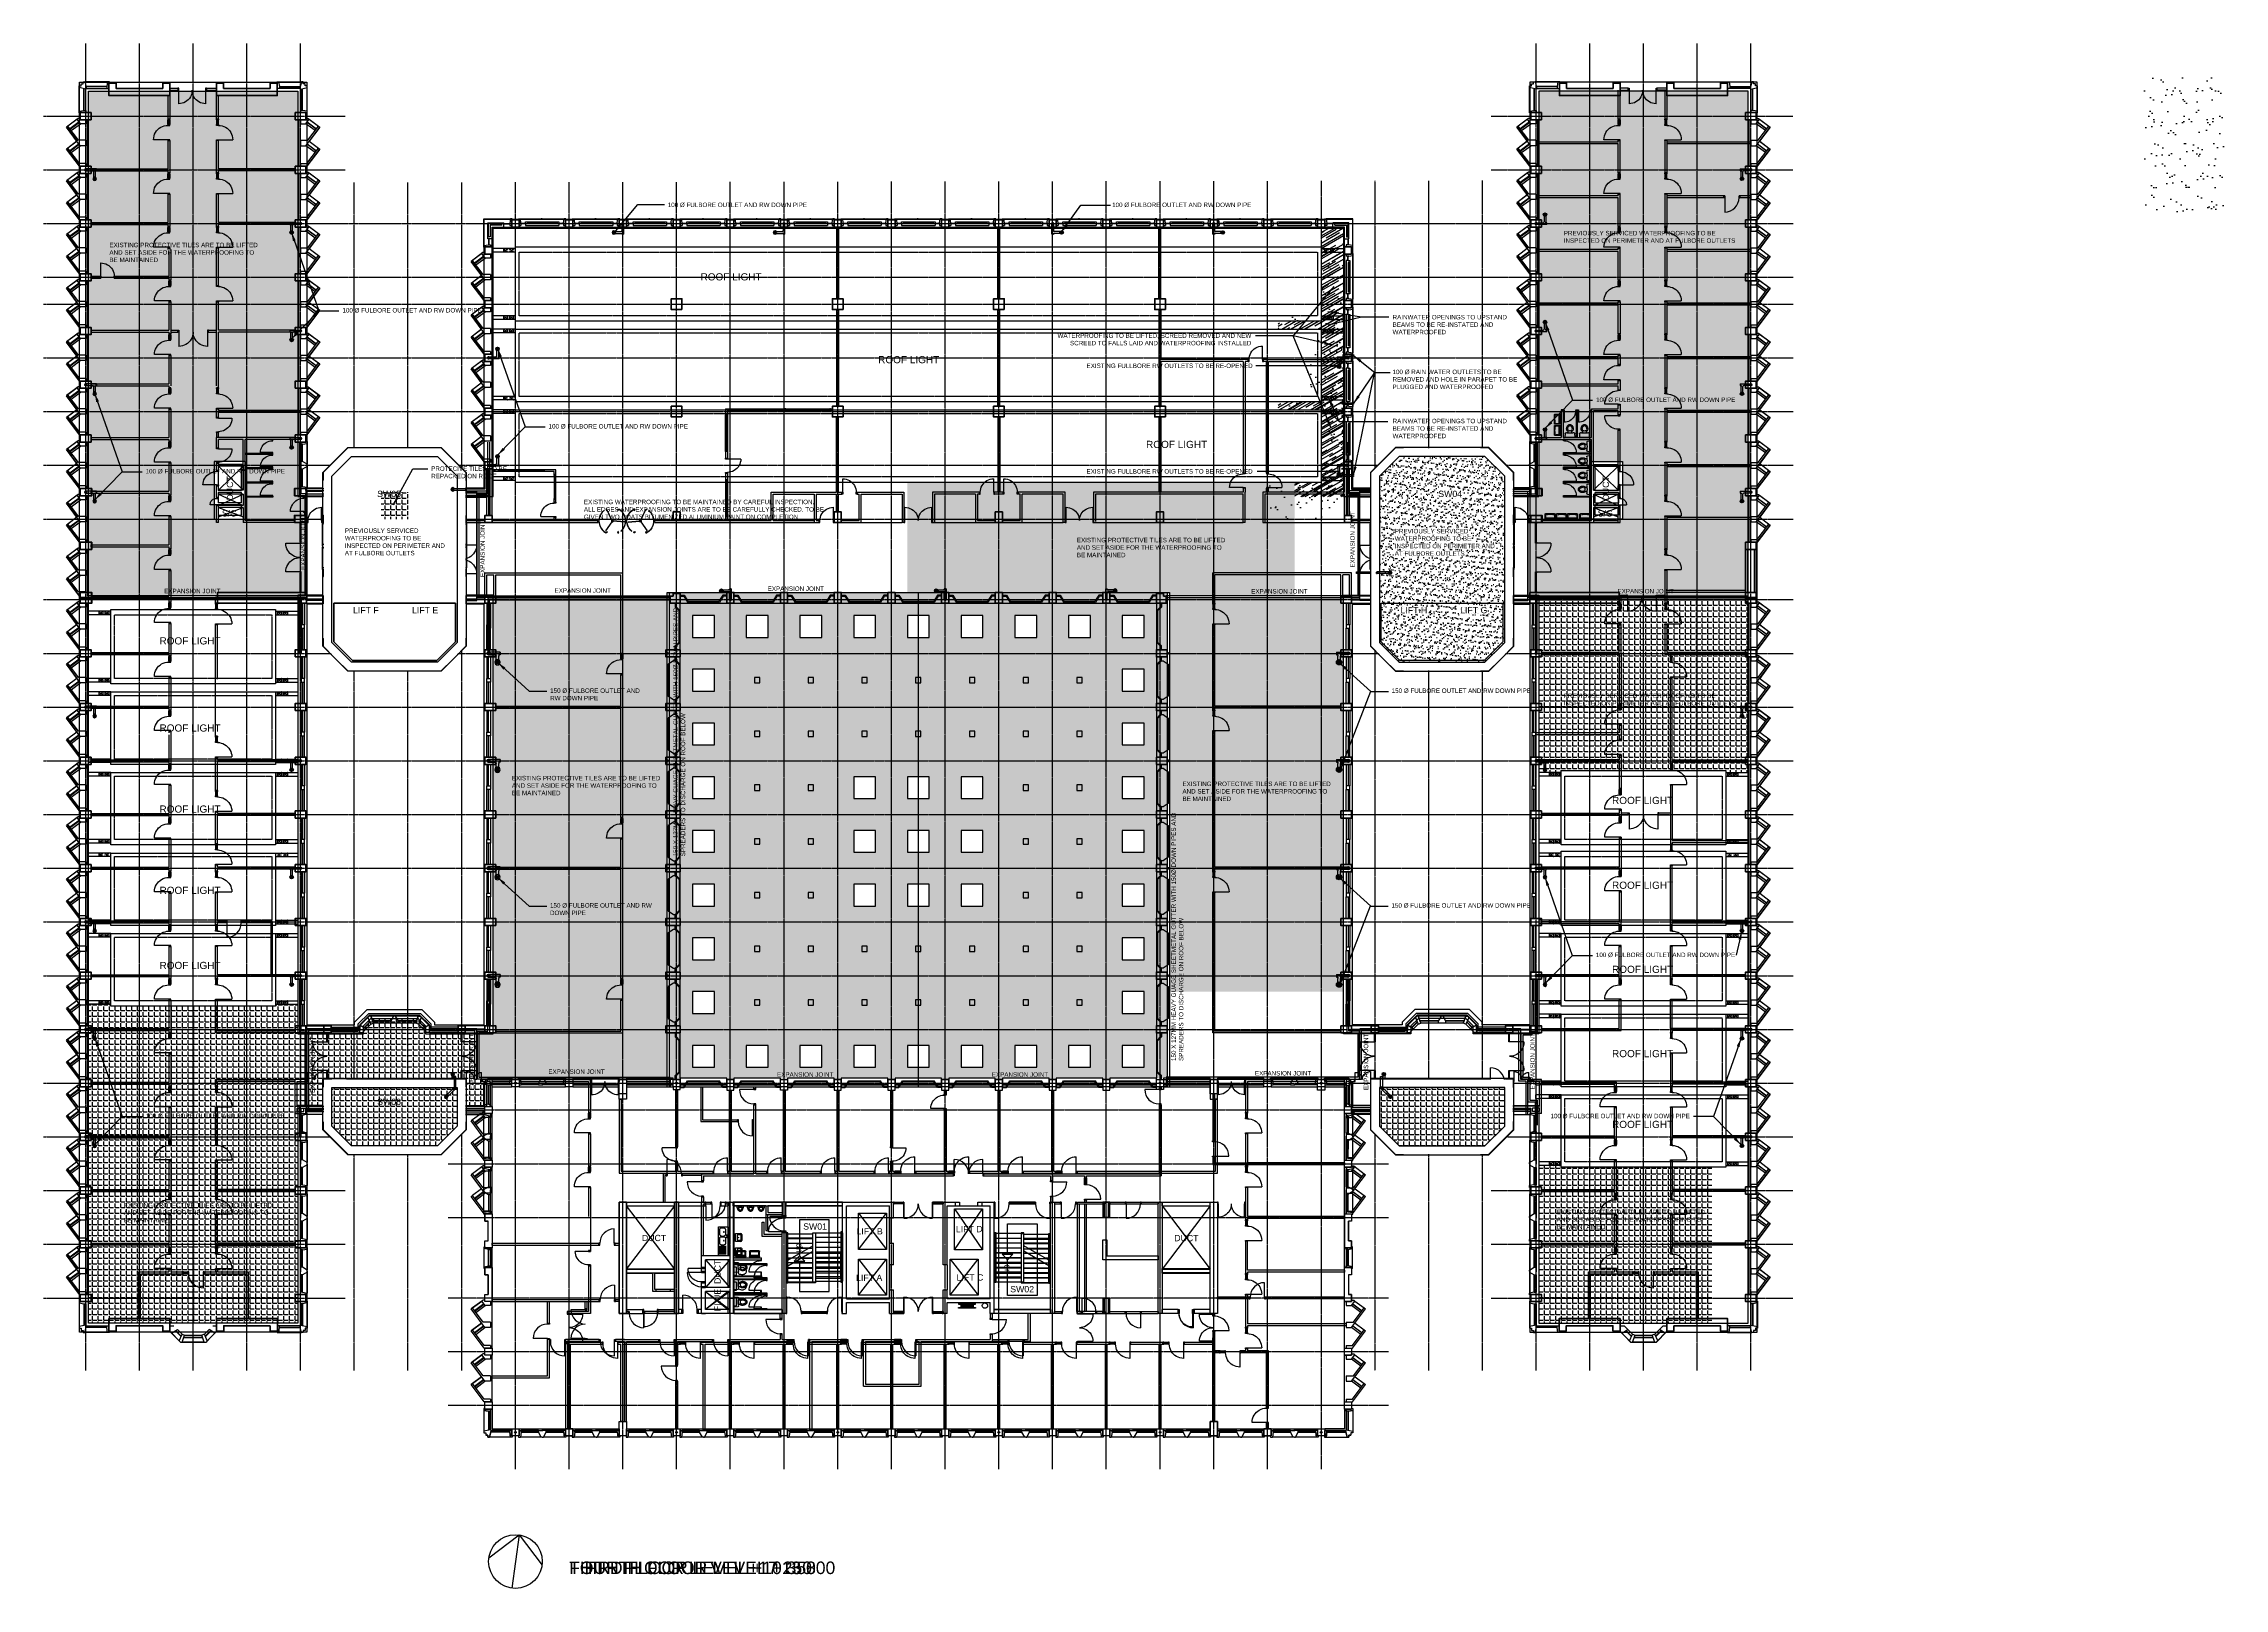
# Model space of a CAD drawing. Header units: millimetres. Extents: x -49883 to 118742, y -18440 to 67826.
# Drawn here: x -49883 to 71908, y -18440 to 67826 of the extents above; entities that cross this region are included whole.
import ezdxf

# ---------------------------------------------------------------- set-up
doc = ezdxf.new("R2010")
doc.units = ezdxf.units.MM
doc.set_wipeout_variables(frame=1)
for name, pattern in [('PCENTRE', [50.8, 31.75, -6.35, 6.35, -6.35]), ('PCENTRE2', [28.575, 19.05, -3.175, 3.175, -3.175]), ('PDASHED', [19.05, 12.7, -6.35]), ('PPHANTOM2', [31.75, 15.875, -3.175, 3.175, -3.175, 3.175, -3.175])]:
    doc.linetypes.add(name, pattern=pattern)
for name, color, linetype in [('Boundaries_and_building_grids', 140, 'PCENTRE2'), ('Fifth Floor - General', 1, 'Continuous'), ('Fifth Floor - Hatch', 1, 'Continuous'), ('Fifth Floor - Roofs', 2, 'Continuous'), ('Fifth Floor - Structural Members', 5, 'Continuous'), ('Fifth Floor - Text and Leaders', 1, 'Continuous'), ('Fourth Floor - Curtain Walls', 1, 'Continuous'), ('Fourth Floor - Doors Windows and Openings', 1, 'Continuous'), ('Fourth Floor - General', 1, 'Continuous'), ('Fourth Floor - Hatch', 1, 'Continuous'), ('Fourth Floor - Multi-View Blocks', 7, 'Continuous'), ('Fourth Floor - Roofs', 2, 'Continuous'), ('Fourth Floor - Stairs', 8, 'Continuous'), ('Fourth Floor - Structural Members', 5, 'Continuous'), ('Fourth Floor - Text and Leaders', 1, 'Continuous'), ('Fourth Floor - Walls', 3, 'Continuous'), ('Third Floor - Curtain Walls', 1, 'Continuous'), ('Third Floor - Doors Windows and Openings', 1, 'Continuous'), ('Third Floor - General', 1, 'Continuous'), ('Third Floor - Multi-View Blocks', 7, 'Continuous'), ('Third Floor - Piped Services', 7, 'Continuous'), ('Third Floor - Railings', 2, 'Continuous'), ('Third Floor - Roofs', 2, 'Continuous'), ('Third Floor - Stairs', 8, 'Continuous'), ('Third Floor - Structural Members', 5, 'Continuous'), ('Third Floor - Text and Leaders', 1, 'Continuous'), ('Third Floor - Walls', 3, 'Continuous')]:
    doc.layers.add(name, color=color, linetype=linetype)
doc.styles.add('Arial1', font='arial.ttf')
doc.dimstyles.new('ISO-25', dxfattribs={"dimtxt": 2.5, "dimasz": 2.5, "dimexe": 1.25, "dimexo": 0.625, "dimtad": 1, "dimtxsty": 'Standard', "dimcen": 2.5, "dimadec": 0, "dimazin": 0, "dimtfac": 1, "dimtmove": 0, "dimatfit": 3, "dimfxl": 1, "dimarcsym": 0})
pattern_1 = [(0, (0, 0), (0, 314.325), [228.6, -85.725]), (90, (0, 0), (-314.325, 2e-14), [228.6, -85.725])]

# ---------------------------------------------------------------- blocks, each defined once
blk = doc.blocks.new('wc8')
for p, q in [((170, -272), (-280, -272)), ((-280, -272), (-280, -422)), ((-280, -422), (170, -422)), ((-185, -186), (75, -186)), ((170, -422), (170, -272))]:
    blk.add_line(p, q)
for centre, radius, start, end in [((28, 44), 280, 160.86188, 180), ((28, 44), 280, 180, 199.13812), ((-12, 58), 237, 140.04387, 160.86188), ((-38, 80), 203, 116.3082, 140.04387), ((-55, 113), 166, 90, 116.3082), ((-55, 113), 166, 63.6918, 90), ((-71, 80), 203, 39.95613, 63.6918), ((-97, 58), 237, 19.13812, 39.95613), ((-138, 44), 280, 0, 19.13812), ((-138, 44), 280, 340.86188, 0), ((341, 71), 589, 191.5799, 204.76911), ((-38, -46), 203, 219.95613, 223.77423), ((-71, -46), 203, 316.22577, 320.04387), ((-451, 71), 589, 335.23089, 348.4201)]:
    blk.add_arc(centre, radius, start, end)
blk = doc.blocks.new('UR3')
for p, q in [((-208, 154), (165, 154)), ((-117, 85), (74, 85))]:
    blk.add_line(p, q)
blk.add_lwpolyline([(-208, 154, 0.0627984), (-193, 37, 0.0766002), (-153, -55, 0.1071431), (-88, -122, 0.1470742), (-22, -142, 0.1470742), (44, -122, 0.1071431), (110, -55, 0.0766002), (149, 37, 0.0627984), (165, 154, 0.0635705)], format="xyb")
for centre, radius, start, end in [((-117, 65), 20, 90, 194.63688), ((121, 127), 267, 194.63688, 211.14449), ((-165, 127), 267, 328.85551, 345.36312), ((74, 65), 20, 345.36312, 90), ((50, 78), 180, 209.43686, 232.38366), ((-22, -7), 69.4, 236.53302, 270), ((-22, -7), 69.4, 270, 303.46698), ((-93, 78), 180, 307.61634, 330.56314)]:
    blk.add_arc(centre, radius, start, end)
blk = doc.blocks.new('sink4')
for p, q in [((0, 0), (-1618, 0)), ((-1618, 0), (-1618, -550)), ((0, -550), (0, 0)), ((-1618, -550), (0, -550)), ((-1068, -150), (-1543, -150)), ((-1068, -204), (-1543, -204)), ((-1068, -258), (-1543, -258)), ((-1068, -312), (-1543, -312)), ((-1068, -366), (-1543, -366)), ((-1068, -420), (-1543, -420)), ((-1543, -475), (-1068, -475)), ((-1004, -400), (-1004, -225)), ((-629, -150), (-929, -150)), ((-929, -475), (-629, -475)), ((-554, -400), (-554, -225)), ((-516, -400), (-516, -225)), ((-141, -150), (-441, -150)), ((-441, -475), (-141, -475)), ((-66, -400), (-66, -225))]:
    blk.add_line(p, q)
for centre in [(-779, -250), (-590, -79), (-490, -79), (-291, -250)]:
    blk.add_circle(centre, 20)
for centre, start, end in [((-929, -225), 90, 180), ((-929, -400), 180, 270), ((-629, -225), 0, 90), ((-629, -400), 270, 0), ((-441, -225), 90, 180), ((-441, -400), 180, 270), ((-141, -225), 0, 90), ((-141, -400), 270, 0)]:
    blk.add_arc(centre, 75, start, end)
blk = doc.blocks.new('whb5')
for p, q in [((-225, 0), (225, 0)), ((-225, -300), (-225, 0)), ((225, 0), (225, -300)), ((-175, -250), (-175, -150)), ((175, -350), (-175, -350)), ((-125, -100), (125, -100)), ((125, -300), (-125, -300)), ((175, -150), (175, -250))]:
    blk.add_line(p, q)
blk.add_circle((0, -153), 14.3)
for centre, start, end in [((-175, -300), 180, 270), ((-125, -150), 90, 180), ((-125, -250), 180, 270), ((125, -150), 0, 90), ((125, -250), 270, 0), ((175, -300), 270, 0)]:
    blk.add_arc(centre, 50, start, end)
blk = doc.blocks.new('OffSetFullbore')
at = {"layer": 'Fourth Floor - Roofs', "linetype": 'Continuous'}
h = blk.add_hatch(dxfattribs=at)
h.set_pattern_fill('lines', color=256, scale=6.25, style=0)
h.set_pattern_definition([(0, (-14818.7696, 134.024), (0, 6.25), [])])
h.paths.add_polyline_path([(-550, -500, -1), (-450, -500, -1)])
at = {"layer": 'Fourth Floor - Roofs', "linetype": 'Continuous', "lineweight": -3}
for p, q in [((-600, 50), (0, 50)), ((-600, 50), (-600, -50)), ((-590, 50), (-590, -50)), ((-600, -50), (-541, -50)), ((-550, -500), (-550, -100)), ((-450, -500), (-450, -100)), ((0, -50), (-400, -50))]:
    blk.add_line(p, q, dxfattribs=at)
at = {"layer": 'Fourth Floor - Roofs', "linetype": 'Continuous'}
for radius in [100, 93.8, 50, 50]:
    blk.add_circle((-500, -500), radius, dxfattribs=at)
at = {"layer": 'Fourth Floor - Roofs', "linetype": 'Continuous', "lineweight": -3}
for centre, radius, start, end in [((0, 0), 50, 270, 90), ((-400, -100), 150, 160.52878, 180), ((-400, -100), 50, 90, 180)]:
    blk.add_arc(centre, radius, start, end, dxfattribs=at)
blk = doc.blocks.new('OffSetFullbore150')
at = {"layer": 'Fourth Floor - Roofs', "linetype": 'Continuous'}
h = blk.add_hatch(dxfattribs=at)
h.set_pattern_fill('lines', color=256, scale=9.375, style=0)
h.set_pattern_definition([(0, (-22228.1545, 201.036), (0, 9.375), [])])
h.paths.add_polyline_path([(-575, -500, -1), (-425, -500, -1)])
at = {"layer": 'Fourth Floor - Roofs', "linetype": 'Continuous', "lineweight": -3}
for p, q in [((-650, 75), (0, 75)), ((-650, 75), (-650, -75)), ((-635, 75), (-635, -75)), ((-650, -75), (-562, -75)), ((-575, -500), (-575, -150)), ((-425, -500), (-425, -150)), ((0, -75), (-350, -75))]:
    blk.add_line(p, q, dxfattribs=at)
at = {"layer": 'Fourth Floor - Roofs', "linetype": 'Continuous'}
for radius in [150, 141, 75, 75]:
    blk.add_circle((-500, -500), radius, dxfattribs=at)
at = {"layer": 'Fourth Floor - Roofs', "linetype": 'Continuous', "lineweight": -3}
for centre, radius, start, end in [((0, 0), 75, 270, 90), ((-350, -150), 225, 160.52878, 180), ((-350, -150), 75, 90, 180)]:
    blk.add_arc(centre, radius, start, end, dxfattribs=at)
blk = doc.blocks.new('Roof Light Middle Block')
at = {"layer": 'Fourth Floor - Roofs', "color": 1, "linetype": 'Continuous', "lineweight": -3}
for p, q in [((-46250, 3850), (-47500, 3850)), ((-46925, 3850), (-46925, 3650)), ((-46250, 3850), (-1250, 3850)), ((-46250, -200), (-46250, 3850)), ((-1250, 3850), (-1250, -200)), ((-1250, 3850), (0, 3850)), ((-575, 3850), (-575, 3650)), ((-46250, 3650), (-47500, 3650)), ((-1250, 3650), (0, 3650)), ((-46250, 100), (-47500, 100)), ((-46925, 100), (-46925, -100)), ((-1250, 100), (0, 100)), ((-575, 100), (-575, -100)), ((-46250, -100), (-47500, -100)), ((-1250, -200), (-46250, -200)), ((-1250, -100), (0, -100))]:
    blk.add_line(p, q, dxfattribs=at)
at = {"layer": 'Fourth Floor - Roofs', "color": 1, "linetype": 'PDASHED', "lineweight": -3}
for p, q in [((-46685, 3850), (-46920, 3650)), ((-46920, 3850), (-46920, 3650)), ((-46920, 3850), (-46685, 3650)), ((-46685, 3850), (-46685, 3650)), ((-46585, 3850), (-46585, 3650)), ((-46585, 3850), (-46350, 3650)), ((-46350, 3850), (-46585, 3650)), ((-46350, 3850), (-46350, 3650)), ((-1150, 3850), (-915, 3650)), ((-1150, 3850), (-1150, 3650)), ((-915, 3850), (-1150, 3650)), ((-915, 3850), (-915, 3650)), ((-815, 3850), (-815, 3650)), ((-580, 3850), (-815, 3650)), ((-815, 3850), (-580, 3650)), ((-580, 3850), (-580, 3650)), ((-46920, 100), (-46685, -100)), ((-46920, 100), (-46920, -100)), ((-46685, 100), (-46920, -100)), ((-46685, 100), (-46685, -100)), ((-46350, 100), (-46585, -100)), ((-46585, 100), (-46585, -100)), ((-46585, 100), (-46350, -100)), ((-46350, 100), (-46350, -100)), ((-915, 100), (-1150, -100)), ((-1150, 100), (-1150, -100)), ((-1150, 100), (-915, -100)), ((-915, 100), (-915, -100)), ((-815, 100), (-580, -100)), ((-580, 100), (-815, -100)), ((-815, 100), (-815, -100)), ((-580, 100), (-580, -100))]:
    blk.add_line(p, q, dxfattribs=at)
at = {"layer": 'Fourth Floor - Roofs', "color": 1, "linetype": 'PCENTRE', "lineweight": -3}
for p, q in [((-46050, 100), (-46050, 3650)), ((-46050, 3650), (-1450, 3650)), ((-1450, 3650), (-1450, 100)), ((-1450, 100), (-46050, 100))]:
    blk.add_line(p, q, dxfattribs=at)
blk = doc.blocks.new('Roof Light')
at = {"layer": 'Fourth Floor - Roofs', "color": 1, "linetype": 'Continuous', "lineweight": -3}
for p, q in [((-10450, 3850), (-11700, 3850)), ((-11125, 3850), (-11125, 3650)), ((-10450, 3850), (-1250, 3850)), ((-10450, -200), (-10450, 3850)), ((-1250, 3850), (-1250, -200)), ((-1250, 3850), (0, 3850)), ((-575, 3850), (-575, 3650)), ((-10450, 3650), (-11700, 3650)), ((-1250, 3650), (0, 3650)), ((-10450, 100), (-11700, 100)), ((-11125, 100), (-11125, -100)), ((-1250, 100), (0, 100)), ((-575, 100), (-575, -100)), ((-10450, -100), (-11700, -100)), ((-1250, -200), (-10450, -200)), ((-1250, -100), (0, -100))]:
    blk.add_line(p, q, dxfattribs=at)
at = {"layer": 'Fourth Floor - Roofs', "color": 1, "linetype": 'PDASHED', "lineweight": -3}
for p, q in [((-11120, 3850), (-11120, 3650)), ((-10885, 3850), (-11120, 3650)), ((-11120, 3850), (-10885, 3650)), ((-10885, 3850), (-10885, 3650)), ((-10550, 3850), (-10785, 3650)), ((-10785, 3850), (-10785, 3650)), ((-10785, 3850), (-10550, 3650)), ((-10550, 3850), (-10550, 3650)), ((-1150, 3850), (-915, 3650)), ((-1150, 3850), (-1150, 3650)), ((-915, 3850), (-1150, 3650)), ((-915, 3850), (-915, 3650)), ((-580, 3850), (-815, 3650)), ((-815, 3850), (-580, 3650)), ((-815, 3850), (-815, 3650)), ((-580, 3850), (-580, 3650)), ((-11120, 100), (-11120, -100)), ((-10885, 100), (-11120, -100)), ((-11120, 100), (-10885, -100)), ((-10885, 100), (-10885, -100)), ((-10550, 100), (-10785, -100)), ((-10785, 100), (-10785, -100)), ((-10785, 100), (-10550, -100)), ((-10550, 100), (-10550, -100)), ((-915, 100), (-1150, -100)), ((-1150, 100), (-1150, -100)), ((-1150, 100), (-915, -100)), ((-915, 100), (-915, -100)), ((-815, 100), (-815, -100)), ((-815, 100), (-580, -100)), ((-580, 100), (-815, -100)), ((-580, 100), (-580, -100))]:
    blk.add_line(p, q, dxfattribs=at)
at = {"layer": 'Fourth Floor - Roofs', "color": 1, "linetype": 'PCENTRE', "lineweight": -3}
for p, q in [((-10250, 100), (-10250, 3650)), ((-10250, 3650), (-1450, 3650)), ((-1450, 3650), (-1450, 100)), ((-1450, 100), (-10250, 100))]:
    blk.add_line(p, q, dxfattribs=at)
blk = doc.blocks.new('Roof Light Middle Block(1)')
at = {"layer": 'Fourth Floor - Roofs', "color": 1, "linetype": 'Continuous', "lineweight": -3}
for p, q in [((-46250, 3850), (-47500, 3850)), ((-46925, 3850), (-46925, 3650)), ((-46250, -200), (-46250, 3950)), ((-46250, 3950), (-1250, 3950)), ((-1250, 3950), (-1250, -200)), ((-1250, 3850), (0, 3850)), ((-575, 3850), (-575, 3650)), ((-46250, 3650), (-47500, 3650)), ((-1250, 3650), (0, 3650)), ((-46250, 100), (-47500, 100)), ((-46925, 100), (-46925, -100)), ((-1250, 100), (0, 100)), ((-575, 100), (-575, -100)), ((-46250, -100), (-47500, -100)), ((-1250, -200), (-46250, -200)), ((-1250, -100), (0, -100))]:
    blk.add_line(p, q, dxfattribs=at)
at = {"layer": 'Fourth Floor - Roofs', "color": 1, "linetype": 'PDASHED', "lineweight": -3}
for p, q in [((-46920, 3850), (-46685, 3650)), ((-46920, 3850), (-46920, 3650)), ((-46685, 3850), (-46920, 3650)), ((-46685, 3850), (-46685, 3650)), ((-46585, 3850), (-46585, 3650)), ((-46350, 3850), (-46585, 3650)), ((-46585, 3850), (-46350, 3650)), ((-46350, 3850), (-46350, 3650)), ((-915, 3850), (-1150, 3650)), ((-1150, 3850), (-915, 3650)), ((-1150, 3850), (-1150, 3650)), ((-915, 3850), (-915, 3650)), ((-815, 3850), (-580, 3650)), ((-580, 3850), (-815, 3650)), ((-815, 3850), (-815, 3650)), ((-580, 3850), (-580, 3650)), ((-46685, 100), (-46920, -100)), ((-46920, 100), (-46685, -100)), ((-46920, 100), (-46920, -100)), ((-46685, 100), (-46685, -100)), ((-46350, 100), (-46585, -100)), ((-46585, 100), (-46350, -100)), ((-46585, 100), (-46585, -100)), ((-46350, 100), (-46350, -100)), ((-1150, 100), (-915, -100)), ((-915, 100), (-1150, -100)), ((-1150, 100), (-1150, -100)), ((-915, 100), (-915, -100)), ((-815, 100), (-580, -100)), ((-580, 100), (-815, -100)), ((-815, 100), (-815, -100)), ((-580, 100), (-580, -100))]:
    blk.add_line(p, q, dxfattribs=at)
at = {"layer": 'Fourth Floor - Roofs', "color": 1, "linetype": 'PCENTRE', "lineweight": -3}
for p, q in [((-46050, 3650), (-1450, 3650)), ((-46050, 100), (-46050, 3650)), ((-1450, 3650), (-1450, 100)), ((-1450, 100), (-46050, 100))]:
    blk.add_line(p, q, dxfattribs=at)
blk = doc.blocks.new('Roof Light(1)')
at = {"layer": 'Fourth Floor - Roofs', "color": 1, "linetype": 'Continuous', "lineweight": -3}
for p, q in [((-10450, 3850), (-11700, 3850)), ((-11125, 3850), (-11125, 3650)), ((-10450, 3950), (-1250, 3950)), ((-10450, -200), (-10450, 3950)), ((-1250, 3950), (-1250, -200)), ((-1250, 3850), (0, 3850)), ((-575, 3850), (-575, 3650)), ((-10450, 3650), (-11700, 3650)), ((-1250, 3650), (0, 3650)), ((-10450, 100), (-11700, 100)), ((-11125, 100), (-11125, -100)), ((-1250, 100), (0, 100)), ((-575, 100), (-575, -100)), ((-10450, -100), (-11700, -100)), ((-1250, -200), (-10450, -200)), ((-1250, -100), (0, -100))]:
    blk.add_line(p, q, dxfattribs=at)
at = {"layer": 'Fourth Floor - Roofs', "color": 1, "linetype": 'PDASHED', "lineweight": -3}
for p, q in [((-11120, 3850), (-11120, 3650)), ((-11120, 3850), (-10885, 3650)), ((-10885, 3850), (-11120, 3650)), ((-10885, 3850), (-10885, 3650)), ((-10785, 3850), (-10785, 3650)), ((-10785, 3850), (-10550, 3650)), ((-10550, 3850), (-10785, 3650)), ((-10550, 3850), (-10550, 3650)), ((-1150, 3850), (-1150, 3650)), ((-1150, 3850), (-915, 3650)), ((-915, 3850), (-1150, 3650)), ((-915, 3850), (-915, 3650)), ((-815, 3850), (-815, 3650)), ((-815, 3850), (-580, 3650)), ((-580, 3850), (-815, 3650)), ((-580, 3850), (-580, 3650)), ((-10885, 100), (-11120, -100)), ((-11120, 100), (-10885, -100)), ((-11120, 100), (-11120, -100)), ((-10885, 100), (-10885, -100)), ((-10785, 100), (-10785, -100)), ((-10550, 100), (-10785, -100)), ((-10785, 100), (-10550, -100)), ((-10550, 100), (-10550, -100)), ((-1150, 100), (-915, -100)), ((-1150, 100), (-1150, -100)), ((-915, 100), (-1150, -100)), ((-915, 100), (-915, -100)), ((-580, 100), (-815, -100)), ((-815, 100), (-815, -100)), ((-815, 100), (-580, -100)), ((-580, 100), (-580, -100))]:
    blk.add_line(p, q, dxfattribs=at)
at = {"layer": 'Fourth Floor - Roofs', "color": 1, "linetype": 'PCENTRE', "lineweight": -3}
for p, q in [((-10250, 100), (-10250, 3650)), ((-10250, 3650), (-1450, 3650)), ((-1450, 3650), (-1450, 100)), ((-1450, 100), (-10250, 100))]:
    blk.add_line(p, q, dxfattribs=at)
blk = doc.blocks.new('45Fullbore')
at = {"layer": 'Fifth Floor - Roofs', "linetype": 'Continuous'}
h = blk.add_hatch(dxfattribs=at)
h.set_pattern_fill('lines', color=256, scale=6.25, style=0)
h.set_pattern_definition([(0, (-14929.808, 245.063), (0, 6.25), [])])
h.paths.add_polyline_path([(-550, -500, -1), (-450, -500, -1)])
at = {"layer": 'Fifth Floor - Roofs', "linetype": 'Continuous', "lineweight": -3}
for p, q in [((-535, -465), (-35, 35)), ((0, 50), (631, 50)), ((631, 50), (631, -50)), ((-465, -535), (35, -35)), ((631, -50), (0, -50))]:
    blk.add_line(p, q, dxfattribs=at)
blk.add_circle((0, 0), 50, dxfattribs=at)
at = {"layer": 'Fifth Floor - Roofs', "linetype": 'Continuous'}
for radius in [100, 93.8, 50, 50]:
    blk.add_circle((-500, -500), radius, dxfattribs=at)
at = {"layer": 'Fifth Floor - Roofs', "linetype": 'Continuous', "lineweight": -3}
blk.add_arc((0, 0), 50, 315, 135, dxfattribs=at)
blk = doc.blocks.new('100Outlet')
at = {"layer": 'Fourth Floor - Roofs', "linetype": 'Continuous', "lineweight": -3}
for p, q in [((-50, 0), (-50, 631)), ((-50, 631), (50, 631)), ((50, 631), (50, 0))]:
    blk.add_line(p, q, dxfattribs=at)
blk.add_circle((0, 0), 50, dxfattribs=at)
blk = doc.blocks.new('100Outlet(1)')
at = {"layer": 'Fourth Floor - Roofs', "linetype": 'Continuous', "lineweight": -3}
for p, q in [((-50, 1163), (50, 1163)), ((-50, 0), (-50, 1163)), ((50, 1163), (50, 0))]:
    blk.add_line(p, q, dxfattribs=at)
blk.add_circle((0, 0), 50, dxfattribs=at)
blk = doc.blocks.new('100FullboreOnly')
at = {"layer": 'Fifth Floor - Roofs', "linetype": 'Continuous'}
h = blk.add_hatch(dxfattribs=at)
h.set_pattern_fill('lines', color=256, scale=6.25, style=0)
h.set_pattern_definition([(0, (-14929.808, 245.063), (0, 6.25), [])])
h.paths.add_polyline_path([(-550, -500, -1), (-450, -500, -1)])
at = {"layer": 'Fifth Floor - Roofs', "linetype": 'Continuous', "lineweight": -3}
for p, q in [((-535, -465), (-35, 35)), ((-465, -535), (35, -35))]:
    blk.add_line(p, q, dxfattribs=at)
blk.add_circle((0, 0), 50, dxfattribs=at)
at = {"layer": 'Fifth Floor - Roofs', "linetype": 'Continuous'}
for radius in [100, 93.8, 50, 50]:
    blk.add_circle((-500, -500), radius, dxfattribs=at)
at = {"layer": 'Fifth Floor - Roofs', "linetype": 'Continuous', "lineweight": -3}
blk.add_arc((0, 0), 50, 315, 135, dxfattribs=at)

msp = doc.modelspace()

# ---------------------------------------------------------------- hatches: boundary and pattern name
at = {"layer": 'Fourth Floor - Hatch', "linetype": 'Continuous'}
h = msp.add_hatch(dxfattribs=at)
h.set_pattern_fill('AR-SAND', color=9, scale=25, style=0)
h.paths.add_polyline_path([(67435, 66017), (67435, 58438), (71908, 58438), (71908, 66017)])
h = msp.add_hatch(dxfattribs=at)
h.set_pattern_fill('ANGLE', color=8, scale=45, style=0)
h.set_pattern_definition(pattern_1)
h.paths.add_polyline_path([(-47383, 65176), (-35683, 65176), (-35683, 42526), (-35293, 42526), (-35293, 36986), (-47383, 36986)])
h.paths.add_polyline_path([(-40363, 44491), (-38603, 44491), (-38603, 41261), (-40363, 41261)])
h = msp.add_hatch(dxfattribs=at)
h.set_pattern_fill('ANGLE', color=61, scale=45, style=0)
h.set_pattern_definition(pattern_1)
h.paths.add_polyline_path([(33617, 65176), (45317, 65176), (45317, 36986), (33617, 36986), (33617, 37026), (33127, 37026), (33127, 42526), (33617, 42526)])
h.paths.add_polyline_path([(36537, 44491), (38297, 44491), (38297, 41261), (36537, 41261)])
h = msp.add_hatch(dxfattribs=at)
h.set_pattern_fill('AR-RROOF', color=8, scale=15, angle=30, style=0)
h.paths.add_polyline_path([(21467, 57526), (22717, 57526), (22717, 52981), (22717, 51996), (22717, 48206), (22717, 47221), (22717, 43201), (22717, 42526), (19993, 42526), (19993, 43326), (21467, 43326), (21467, 47376), (19060, 47376), (19060, 47826), (21467, 47826), (21467, 51876), (19060, 51876), (19060, 52326), (21467, 52326)])
h = msp.add_hatch(dxfattribs=at)
h.set_pattern_fill('AR-SAND', color=9, scale=25, style=0)
h.paths.add_polyline_path([(21492, 56771), (22717, 56771), (22717, 52981), (22717, 51996), (22717, 48206), (22717, 47221), (22717, 43201), (22717, 42526), (21467, 41276), (18467, 41276), (18468, 43150), (21492, 43151), (21492, 47451), (19696, 47451), (19696, 47926), (21492, 47926), (21492, 52226), (19400, 52226), (19400, 52701), (21492, 52701)])
h = msp.add_hatch(dxfattribs=at)
h.set_pattern_fill('AR-SAND', color=9, scale=25, style=0)
h.paths.add_polyline_path([(21492, 56771), (22717, 56771), (22717, 43431), (21492, 43431), (21492, 47451), (20217, 47451), (20217, 47926), (21492, 52226), (20296, 52226), (20296, 52701), (21492, 52701)])
h = msp.add_hatch(dxfattribs=at)
h.set_pattern_fill('AR-SAND', color=9, scale=25, style=0)
h.paths.add_polyline_path([(21492, 56771), (21492, 52981), (22717, 52981), (22717, 56771)])
h = msp.add_hatch(dxfattribs=at)
h.set_pattern_fill('ANGLE', color=8, scale=45, style=0)
h.set_pattern_definition(pattern_1)
h.paths.add_polyline_path([(-1643, 43326), (19993, 43326), (19993, 36986), (12994, 36986), (12994, 37176), (-1643, 37176)])
h = msp.add_hatch(dxfattribs=at)
h.set_pattern_fill('ANGLE', color=8, scale=45, style=0)
h.set_pattern_definition(pattern_1)
h.paths.add_polyline_path([(-24783, 36766), (-15060, 36766), (-15060, 10101), (-25573, 10101), (-25573, 12526), (-24783, 12526)])
at = {"layer": 'Fourth Floor - Hatch', "linetype": 'Continuous', "lineweight": -3}
h = msp.add_hatch(dxfattribs=at)
h.set_pattern_fill('DOTS', color=8, scale=75, angle=30, style=0)
h.paths.add_polyline_path([(-14933, 37176), (12867, 37176), (12867, 10046), (9667, 10046), (9667, 9976), (9267, 9976), (9267, 10046), (6667, 10046), (6667, 9976), (6267, 9976), (6267, 10046), (3667, 10046), (3667, 9976), (3267, 9976), (3267, 10046), (667, 10046), (667, 9976), (267, 9976), (267, 10046), (-2333, 10046), (-2333, 9976), (-2733, 9976), (-2733, 10046), (-5333, 10046), (-5333, 9976), (-5733, 9976), (-5733, 10046), (-8333, 10046), (-8333, 9976), (-8733, 9976), (-8733, 10046), (-11333, 10046), (-11333, 9976), (-11733, 9976), (-11733, 10046), (-14933, 10046)])
h.paths.add_polyline_path([(-13643, 11886), (-13643, 10666), (-12423, 10666), (-12423, 11886)])
h.paths.add_polyline_path([(-10643, 11886), (-10643, 10666), (-9423, 10666), (-9423, 11886)])
h.paths.add_polyline_path([(-7643, 11886), (-7643, 10666), (-6423, 10666), (-6423, 11886)])
h.paths.add_polyline_path([(-4643, 11886), (-4643, 10666), (-3423, 10666), (-3423, 11886)])
h.paths.add_polyline_path([(-1643, 11886), (-1643, 10666), (-423, 10666), (-423, 11886)])
h.paths.add_polyline_path([(1357, 11886), (1357, 10666), (2577, 10666), (2577, 11886)])
h.paths.add_polyline_path([(4357, 11886), (4357, 10666), (5577, 10666), (5577, 11886)])
h.paths.add_polyline_path([(7357, 11886), (7357, 10666), (8577, 10666), (8577, 11886)])
h.paths.add_polyline_path([(10357, 11886), (10357, 10666), (11577, 10666), (11577, 11886)])
h.paths.add_polyline_path([(10357, 14886), (10357, 13666), (11577, 13666), (11577, 14886)])
h.paths.add_polyline_path([(10357, 17886), (10357, 16666), (11577, 16666), (11577, 17886)])
h.paths.add_polyline_path([(10357, 20886), (10357, 19666), (11577, 19666), (11577, 20886)])
h.paths.add_polyline_path([(10357, 23886), (10357, 22666), (11577, 22666), (11577, 23886)])
h.paths.add_polyline_path([(10357, 26886), (10357, 25666), (11577, 25666), (11577, 26886)])
h.paths.add_polyline_path([(10357, 29886), (10357, 28666), (11577, 28666), (11577, 29886)])
h.paths.add_polyline_path([(10357, 32886), (10357, 31666), (11577, 31666), (11577, 32886)])
h.paths.add_polyline_path([(10357, 35886), (10357, 34666), (11577, 34666), (11577, 35886)])
h.paths.add_polyline_path([(7357, 35886), (7357, 34666), (8577, 34666), (8577, 35886)])
h.paths.add_polyline_path([(4357, 35886), (4357, 34666), (5577, 34666), (5577, 35886)])
h.paths.add_polyline_path([(1357, 35886), (1357, 34666), (2577, 34666), (2577, 35886)])
h.paths.add_polyline_path([(-1643, 35886), (-1643, 34666), (-423, 34666), (-423, 35886)])
h.paths.add_polyline_path([(-4643, 35886), (-4643, 34666), (-3423, 34666), (-3423, 35886)])
h.paths.add_polyline_path([(-7643, 35886), (-7643, 34666), (-6423, 34666), (-6423, 35886)])
h.paths.add_polyline_path([(-10643, 35886), (-10643, 34666), (-9423, 34666), (-9423, 35886)])
h.paths.add_polyline_path([(-13643, 35886), (-13643, 34666), (-12423, 34666), (-12423, 35886)])
h.paths.add_polyline_path([(-13643, 32886), (-13643, 31666), (-12423, 31666), (-12423, 32886)])
h.paths.add_polyline_path([(-13643, 29886), (-13643, 28666), (-12423, 28666), (-12423, 29886)])
h.paths.add_polyline_path([(-13643, 26886), (-13643, 25666), (-12423, 25666), (-12423, 26886)])
h.paths.add_polyline_path([(-13643, 23886), (-13643, 22666), (-12423, 22666), (-12423, 23886)])
h.paths.add_polyline_path([(-13643, 20886), (-13643, 19666), (-12423, 19666), (-12423, 20886)])
h.paths.add_polyline_path([(-13643, 17886), (-13643, 16666), (-12423, 16666), (-12423, 17886)])
h.paths.add_polyline_path([(-13643, 14886), (-13643, 13666), (-12423, 13666), (-12423, 14886)])
h.paths.add_polyline_path([(-4643, 26886), (-4643, 25666), (-3423, 25666), (-3423, 26886)])
h.paths.add_polyline_path([(-1643, 26886), (-1643, 25666), (-423, 25666), (-423, 26886)])
h.paths.add_polyline_path([(1357, 26886), (1357, 25666), (2577, 25666), (2577, 26886)])
h.paths.add_polyline_path([(-4643, 23886), (-4643, 22666), (-3423, 22666), (-3423, 23886)])
h.paths.add_polyline_path([(-1643, 23886), (-1643, 22666), (-423, 22666), (-423, 23886)])
h.paths.add_polyline_path([(1357, 23886), (1357, 22666), (2577, 22666), (2577, 23886)])
h.paths.add_polyline_path([(-4643, 20886), (-4643, 19666), (-3423, 19666), (-3423, 20886)])
h.paths.add_polyline_path([(-1643, 20886), (-1643, 19666), (-423, 19666), (-423, 20886)])
h.paths.add_polyline_path([(1357, 20886), (1357, 19666), (2577, 19666), (2577, 20886)])
at = {"layer": 'Fourth Floor - Hatch', "linetype": 'Continuous'}
h = msp.add_hatch(dxfattribs=at)
h.set_pattern_fill('ANGLE', color=8, scale=45, style=0)
h.set_pattern_definition(pattern_1)
h.paths.add_polyline_path([(12994, 36886), (22717, 36886), (22717, 14886), (12994, 14886)])
h = msp.add_hatch(dxfattribs=at)
h.set_pattern_fill('ANGLE', color=61, scale=45, style=0)
h.set_pattern_definition(pattern_1)
h.paths.add_polyline_path([(33617, 36766), (45317, 36766), (45317, 27126), (44067, 27126), (44067, 27226), (34867, 27226), (34867, 27126), (33617, 27126)])
h = msp.add_hatch(dxfattribs=at)
h.set_pattern_fill('ANGLE', color=8, scale=45, style=0)
h.set_pattern_definition(pattern_1)
h.paths.add_polyline_path([(-47383, 14176), (-46133, 14176), (-46133, 14076), (-36933, 14076), (-36933, 14176), (-35683, 14176), (-35683, 12526), (-35293, 12526), (-35293, 8526), (-35683, 8526), (-35683, -3624), (-47383, -3624)])
h = msp.add_hatch(dxfattribs=at)
h.set_pattern_fill('ANGLE', color=8, scale=45, style=0)
h.set_pattern_definition(pattern_1)
h.paths.add_polyline_path([(-35073, 12526), (-32018, 12526), (-32018, 12967), (-31602, 13383), (-28964, 13383), (-28548, 12967), (-28548, 12526), (-25793, 12526), (-25793, 10001), (-25303, 10001), (-25303, 8526), (-26433, 8526), (-26433, 9576), (-26333, 9576), (-26333, 9976), (-26283, 10026), (-34283, 10026), (-34283, 8526), (-35073, 8526)])
h = msp.add_hatch(dxfattribs=at)
h.set_pattern_fill('ANGLE', color=8, scale=45, style=0)
h.set_pattern_definition(pattern_1)
h.paths.add_polyline_path([(33617, 5176), (34867, 5176), (34867, 5076), (43306, 5076), (43306, -3624), (33617, -3624)])

# ---------------------------------------------------------------- linework, layer by layer
at = {"layer": 'Boundaries_and_building_grids', "color": 140, "linetype": 'PCENTRE', "lineweight": -3}
for p, q in [((-47533, -6274), (-47533, 67826)), ((-44533, -6274), (-44533, 67826)), ((-41533, -6274), (-41533, 67826)), ((-38533, -6274), (-38533, 67826)), ((-35533, -6274), (-35533, 67826)), ((33467, -6274), (33467, 67826)), ((36467, -6274), (36467, 67826)), ((39467, -6274), (39467, 67826)), ((42467, -6274), (42467, 67826)), ((45467, -6274), (45467, 67826)), ((-49883, 63776), (-33033, 63776)), ((30967, 63776), (47817, 63776)), ((-49883, 60776), (-33033, 60776)), ((-32533, -6274), (-32533, 60064)), ((-29533, -6274), (-29533, 60069)), ((-26533, -6274), (-26533, 60075)), ((-23533, -11774), (-23533, 60080)), ((-20533, -11774), (-20533, 60085)), ((-17533, -11774), (-17533, 60091)), ((-14533, -11774), (-14533, 60096)), ((-11533, -11774), (-11533, 60102)), ((-8533, -11774), (-8533, 60107)), ((-5533, -11774), (-5533, 60112)), ((-2533, -11774), (-2533, 60118)), ((467, -11774), (467, 60123)), ((3467, -11774), (3467, 60129)), ((6467, -11774), (6467, 60134)), ((9467, -11774), (9467, 60140)), ((12467, -11774), (12467, 60145)), ((15467, -11774), (15467, 60150)), ((18467, -11774), (18467, 60156)), ((21467, 60161), (21467, -11774)), ((24467, 60167), (24467, -6274)), ((27467, 60172), (27467, -6274)), ((30467, -6274), (30467, 60177)), ((30967, 60776), (47817, 60776)), ((-49883, 57776), (47817, 57776)), ((-49883, 54776), (47817, 54776)), ((-49883, 53276), (47817, 53276)), ((-49883, 50276), (47817, 50276)), ((-49883, 47276), (47817, 47276)), ((-49883, 44276), (47817, 44276)), ((-49883, 41276), (47817, 41276)), ((-49883, 36776), (47817, 36776)), ((-49883, 33776), (47817, 33776)), ((-49883, 30776), (47817, 30776)), ((-49883, 27776), (47817, 27776)), ((-49883, 24776), (47817, 24776)), ((-49883, 21776), (47817, 21776)), ((-49883, 18776), (47817, 18776)), ((-49883, 15776), (47817, 15776)), ((-49883, 12776), (47817, 12776)), ((-49883, 9776), (47817, 9776)), ((-27283, 8276), (25217, 8276)), ((-49883, 6776), (-33033, 6776)), ((30967, 6776), (47817, 6776)), ((-27283, 5276), (25217, 5276)), ((-49883, 3776), (-33033, 3776)), ((30967, 3776), (47817, 3776)), ((-27283, 2276), (25217, 2276)), ((-49883, 776), (-33033, 776)), ((30967, 776), (47817, 776)), ((-49883, -2224), (-33033, -2224)), ((25217, -2224), (-27283, -2224)), ((30967, -2224), (47817, -2224)), ((25217, -5224), (-27283, -5224)), ((25217, -8224), (-27283, -8224))]:
    msp.add_line(p, q, dxfattribs=at)
at = {"layer": 'Boundaries_and_building_grids', "color": 4, "linetype": 'Continuous'}
for p, q in [((-25018, -16731), (-23324, -15454)), ((-23324, -15454), (-23742, -18425)), ((-23324, -15454), (-22047, -17148))]:
    msp.add_line(p, q, dxfattribs=at)
msp.add_circle((-23533, -16940), 1500, dxfattribs=at)
at = {"layer": 'Fifth Floor - Roofs', "color": 3, "linetype": 'Continuous'}
for p, q in [((-34283, 43879, 17250), (-32886, 45276, 17250)), ((-32886, 45276, 17250), (-27679, 45276, 17250)), ((-27679, 45276, 17250), (-26283, 43879, 17250)), ((-34283, 34172, 17250), (-34283, 43879, 17250)), ((-26283, 43879, 17250), (-26283, 34172, 17250)), ((-32886, 32776, 17250), (-34283, 34172, 17250)), ((-26283, 34172, 17250), (-27679, 32776, 17250)), ((-27679, 32776, 17250), (-32886, 32776, 17250)), ((-34283, 7172, 17250), (-34283, 10026, 17250)), ((-34283, 10026, 17250), (-26283, 10026, 17250)), ((-26283, 10026, 17250), (-26283, 7172, 17250)), ((-32886, 5776, 17250), (-34283, 7172, 17250)), ((-26283, 7172, 17250), (-27679, 5776, 17250)), ((-27679, 5776, 17250), (-32886, 5776, 17250))]:
    msp.add_line(p, q, dxfattribs=at)
at = {"layer": 'Fifth Floor - Structural Members', "color": 8, "linetype": 'Continuous', "lineweight": -3}
for centre in [(-11533, 36776, 13800), (467, 36776, 13800), (9467, 36776, 13800)]:
    msp.add_circle(centre, 50, dxfattribs=at)
at = {"layer": 'Fourth Floor - Curtain Walls', "color": 3, "linetype": 'Continuous', "lineweight": -3}
for p, q in [((-34303, 41099, 13800), (-34303, 41000, 13800)), ((-34233, 41099, 13800), (-34303, 41099, 13800)), ((-34033, 40958, 13800), (-34303, 41000, 13800)), ((-34033, 40958, 13800), (-33933, 40958, 13800)), ((-33933, 41076, 13800), (-33933, 40958, 13800)), ((-26633, 41076, 13800), (-26633, 40958, 13800)), ((-26533, 40958, 13800), (-26633, 40958, 13800)), ((-26533, 40958, 13800), (-26263, 41000, 13800)), ((-26333, 41099, 13800), (-26263, 41099, 13800)), ((-26263, 41099, 13800), (-26263, 41000, 13800)), ((24197, 41099, 13800), (24197, 41000, 13800)), ((24267, 41099, 13800), (24197, 41099, 13800)), ((24467, 40958, 13800), (24197, 41000, 13800)), ((24467, 40958, 13800), (24567, 40958, 13800)), ((24567, 41076, 13800), (24567, 40958, 13800)), ((31867, 41076, 13800), (31867, 40958, 13800)), ((31967, 40958, 13800), (31867, 40958, 13800)), ((31967, 40958, 13800), (32237, 41000, 13800)), ((32167, 41099, 13800), (32237, 41099, 13800)), ((32237, 41099, 13800), (32237, 41000, 13800)), ((-34301, 39835, 13800), (-34033, 39989, 13800)), ((-34301, 39776, 13800), (-34301, 39835, 13800)), ((-34301, 39776, 13800), (-34301, 39717, 13800)), ((-34301, 39717, 13800), (-34033, 39562, 13800)), ((-34033, 39989, 13800), (-33932, 39989, 13800)), ((-34033, 39562, 13800), (-33932, 39562, 13800)), ((-33932, 39989, 13800), (-33932, 39743, 13800)), ((-33932, 39562, 13800), (-33932, 39809, 13800)), ((-26634, 39989, 13800), (-26634, 39743, 13800)), ((-26533, 39989, 13800), (-26634, 39989, 13800)), ((-26634, 39562, 13800), (-26634, 39809, 13800)), ((-26533, 39562, 13800), (-26634, 39562, 13800)), ((-26265, 39835, 13800), (-26533, 39989, 13800)), ((-26265, 39717, 13800), (-26533, 39562, 13800)), ((-26265, 39776, 13800), (-26265, 39835, 13800)), ((-26265, 39776, 13800), (-26265, 39717, 13800)), ((24199, 39835, 13800), (24467, 39989, 13800)), ((24199, 39776, 13800), (24199, 39835, 13800)), ((24199, 39776, 13800), (24199, 39717, 13800)), ((24199, 39717, 13800), (24467, 39562, 13800)), ((24467, 39989, 13800), (24568, 39989, 13800)), ((24467, 39562, 13800), (24568, 39562, 13800)), ((24568, 39989, 13800), (24568, 39743, 13800)), ((24568, 39562, 13800), (24568, 39809, 13800)), ((31866, 39989, 13800), (31866, 39743, 13800)), ((31967, 39989, 13800), (31866, 39989, 13800)), ((31866, 39562, 13800), (31866, 39809, 13800)), ((31967, 39562, 13800), (31866, 39562, 13800)), ((32235, 39835, 13800), (31967, 39989, 13800)), ((32235, 39717, 13800), (31967, 39562, 13800)), ((32235, 39776, 13800), (32235, 39835, 13800)), ((32235, 39776, 13800), (32235, 39717, 13800)), ((-34033, 38594, 13800), (-34303, 38552, 13800)), ((-34303, 38452, 13800), (-34303, 38552, 13800)), ((-34233, 38452, 13800), (-34303, 38452, 13800)), ((-34033, 38594, 13800), (-33933, 38594, 13800)), ((-33933, 38476, 13800), (-33933, 38594, 13800)), ((-26633, 38476, 13800), (-26633, 38594, 13800)), ((-26533, 38594, 13800), (-26633, 38594, 13800)), ((-26533, 38594, 13800), (-26263, 38552, 13800)), ((-26333, 38452, 13800), (-26263, 38452, 13800)), ((-26263, 38452, 13800), (-26263, 38552, 13800)), ((24467, 38594, 13800), (24197, 38552, 13800)), ((24197, 38452, 13800), (24197, 38552, 13800)), ((24267, 38452, 13800), (24197, 38452, 13800)), ((24467, 38594, 13800), (24567, 38594, 13800)), ((24567, 38476, 13800), (24567, 38594, 13800)), ((31867, 38476, 13800), (31867, 38594, 13800)), ((31967, 38594, 13800), (31867, 38594, 13800)), ((31967, 38594, 13800), (32237, 38552, 13800)), ((32167, 38452, 13800), (32237, 38452, 13800)), ((32237, 38452, 13800), (32237, 38552, 13800)), ((-23356, 10046, 13800), (-23257, 10046, 13800)), ((-23356, 9976, 13800), (-23356, 10046, 13800)), ((-23215, 9776, 13800), (-23257, 10046, 13800)), ((-23215, 9776, 13800), (-23215, 9676, 13800)), ((-22092, 10044, 13800), (-22246, 9776, 13800)), ((-22246, 9776, 13800), (-22246, 9675, 13800)), ((-22033, 10044, 13800), (-22092, 10044, 13800)), ((-22033, 10044, 13800), (-21974, 10044, 13800)), ((-21974, 10044, 13800), (-21819, 9776, 13800)), ((-21819, 9776, 13800), (-21819, 9675, 13800)), ((-20851, 9776, 13800), (-20809, 10046, 13800)), ((-20851, 9776, 13800), (-20851, 9676, 13800)), ((-20709, 10046, 13800), (-20809, 10046, 13800)), ((-20709, 9976, 13800), (-20709, 10046, 13800)), ((18644, 10046, 13800), (18743, 10046, 13800)), ((18644, 9976, 13800), (18644, 10046, 13800)), ((18785, 9776, 13800), (18743, 10046, 13800)), ((18785, 9776, 13800), (18785, 9676, 13800)), ((19908, 10044, 13800), (19754, 9776, 13800)), ((19754, 9776, 13800), (19754, 9675, 13800)), ((19967, 10044, 13800), (19908, 10044, 13800)), ((19967, 10044, 13800), (20026, 10044, 13800)), ((20026, 10044, 13800), (20181, 9776, 13800)), ((20181, 9776, 13800), (20181, 9675, 13800)), ((21149, 9776, 13800), (21191, 10046, 13800)), ((21149, 9776, 13800), (21149, 9676, 13800)), ((21291, 10046, 13800), (21191, 10046, 13800)), ((21291, 9976, 13800), (21291, 10046, 13800)), ((21644, 9976, 13800), (21644, 10046, 13800)), ((21644, 10046, 13800), (21743, 10046, 13800)), ((21785, 9776, 13800), (21743, 10046, 13800)), ((21785, 9776, 13800), (21785, 9676, 13800)), ((22828, 9676, 13800), (22911, 10046, 13800)), ((22911, 10046, 13800), (23005, 10046, 13800)), ((23005, 10046, 13800), (23005, 9934, 13800)), ((23005, 9934, 13800), (23126, 9934, 13800)), ((23126, 9813, 13800), (23126, 9934, 13800)), ((23237, 9813, 13800), (23126, 9813, 13800)), ((23237, 9720, 13800), (23237, 9813, 13800)), ((-23333, 9676, 13800), (-23215, 9676, 13800)), ((-22246, 9675, 13800), (-22000, 9675, 13800)), ((-21819, 9675, 13800), (-22066, 9675, 13800)), ((-20733, 9676, 13800), (-20851, 9676, 13800)), ((18667, 9676, 13800), (18785, 9676, 13800)), ((19754, 9675, 13800), (20000, 9675, 13800)), ((20181, 9675, 13800), (19934, 9675, 13800)), ((21267, 9676, 13800), (21149, 9676, 13800)), ((21667, 9676, 13800), (21785, 9676, 13800)), ((22828, 9676, 13800), (22847, 9656, 13800)), ((22867, 9636, 13800), (22847, 9656, 13800)), ((22867, 9636, 13800), (23237, 9720, 13800)), ((22867, 8476, 13800), (22867, 8594, 13800)), ((22967, 8594, 13800), (22867, 8594, 13800)), ((22967, 8594, 13800), (23237, 8552, 13800)), ((23237, 8452, 13800), (23237, 8552, 13800)), ((-25933, 7719, 13800), (-26008, 7663, 13800)), ((-25233, 6626, 13800), (-26008, 7663, 13800)), ((-25339, 6926, 13800), (-25933, 7719, 13800)), ((-25417, 8105, 13800), (-25352, 8153, 13800)), ((-25228, 7853, 13800), (-25417, 8105, 13800)), ((-25233, 8153, 13800), (-25352, 8153, 13800)), ((-24933, 7853, 13800), (-25228, 7853, 13800)), ((-24933, 8076, 13800), (-24933, 7853, 13800)), ((22867, 8076, 13800), (22867, 7853, 13800)), ((22867, 7853, 13800), (23163, 7853, 13800)), ((23163, 7853, 13800), (23351, 8105, 13800)), ((23167, 8452, 13800), (23237, 8452, 13800)), ((23167, 8153, 13800), (23287, 8153, 13800)), ((23167, 6626, 13800), (23943, 7663, 13800)), ((23274, 6926, 13800), (23867, 7719, 13800)), ((23287, 8153, 13800), (23351, 8105, 13800)), ((23867, 7719, 13800), (23943, 7663, 13800)), ((-26008, 6439, 13800), (-25933, 6495, 13800)), ((-25288, 5476, 13800), (-26008, 6439, 13800)), ((-25283, 5626, 13800), (-25933, 6495, 13800)), ((-24933, 6926, 13800), (-25339, 6926, 13800)), ((-24933, 6626, 13800), (-25233, 6626, 13800)), ((-24933, 6926, 13800), (-24933, 6626, 13800)), ((22867, 6926, 13800), (23274, 6926, 13800)), ((22867, 6926, 13800), (22867, 6626, 13800)), ((22867, 6626, 13800), (23167, 6626, 13800)), ((23217, 5626, 13800), (23867, 6495, 13800)), ((23223, 5476, 13800), (23943, 6439, 13800)), ((23867, 6495, 13800), (23943, 6439, 13800)), ((-25352, 5153, 13800), (-25417, 5105, 13800)), ((-25228, 4853, 13800), (-25417, 5105, 13800)), ((-25233, 5153, 13800), (-25352, 5153, 13800)), ((-24833, 5476, 13800), (-25288, 5476, 13800)), ((-24933, 5626, 13800), (-25283, 5626, 13800)), ((-24933, 5626, 13800), (-25283, 5626, 13800)), ((-24933, 5626, 13800), (-24933, 5476, 13800)), ((-24933, 5076, 13800), (-24933, 4853, 13800)), ((22767, 5476, 13800), (23223, 5476, 13800)), ((22867, 5626, 13800), (23217, 5626, 13800)), ((22867, 5626, 13800), (23217, 5626, 13800)), ((22867, 5626, 13800), (22867, 5476, 13800)), ((22867, 5076, 13800), (22867, 4853, 13800)), ((23163, 4853, 13800), (23351, 5105, 13800)), ((23167, 5153, 13800), (23287, 5153, 13800)), ((-25933, 4719, 13800), (-26008, 4663, 13800)), ((-25233, 3626, 13800), (-26008, 4663, 13800)), ((-25339, 3926, 13800), (-25933, 4719, 13800)), ((-24933, 3926, 13800), (-25339, 3926, 13800)), ((-24933, 4853, 13800), (-25228, 4853, 13800)), ((-24933, 3926, 13800), (-24933, 3626, 13800)), ((22867, 4853, 13800), (23163, 4853, 13800)), ((22867, 3926, 13800), (23274, 3926, 13800)), ((22867, 3926, 13800), (22867, 3626, 13800)), ((23167, 3626, 13800), (23943, 4663, 13800)), ((23274, 3926, 13800), (23867, 4719, 13800)), ((23867, 4719, 13800), (23943, 4663, 13800)), ((-26008, 3439, 13800), (-25933, 3495, 13800)), ((-25288, 2476, 13800), (-26008, 3439, 13800)), ((-25283, 2626, 13800), (-25933, 3495, 13800)), ((-24833, 2476, 13800), (-25288, 2476, 13800)), ((-24933, 2626, 13800), (-25283, 2626, 13800)), ((-24933, 2626, 13800), (-25283, 2626, 13800)), ((-24933, 3626, 13800), (-25233, 3626, 13800)), ((-24933, 2626, 13800), (-24933, 2476, 13800)), ((22767, 2476, 13800), (23223, 2476, 13800)), ((22867, 3626, 13800), (23167, 3626, 13800)), ((22867, 2626, 13800), (23217, 2626, 13800)), ((22867, 2626, 13800), (23217, 2626, 13800)), ((22867, 2626, 13800), (22867, 2476, 13800)), ((23217, 2626, 13800), (23867, 3495, 13800)), ((23223, 2476, 13800), (23943, 3439, 13800)), ((23867, 3495, 13800), (23943, 3439, 13800)), ((-25278, 542, 13800), (-25278, 625, 13800)), ((-25278, 625, 13800), (-25233, 625, 13800)), ((-25033, 476, 13800), (-25278, 542, 13800)), ((-24933, 476, 13800), (-25033, 476, 13800)), ((-25016, 476, 13800), (-24933, 476, 13800)), ((-24933, 576, 13800), (-24933, 476, 13800)), ((22867, 576, 13800), (22867, 476, 13800)), ((22950, 476, 13800), (22867, 476, 13800)), ((22867, 476, 13800), (22967, 476, 13800)), ((22967, 476, 13800), (23213, 542, 13800)), ((23213, 625, 13800), (23167, 625, 13800)), ((23213, 542, 13800), (23213, 625, 13800)), ((-25280, -492, 13800), (-25033, -424, 13800)), ((-25278, -574, 13800), (-25278, -491, 13800)), ((-25278, -574, 13800), (-25233, -574, 13800)), ((-25033, -424, 13800), (-24933, -424, 13800)), ((-24933, -424, 13800), (-24933, -524, 13800)), ((22967, -424, 13800), (22867, -424, 13800)), ((22867, -424, 13800), (22867, -524, 13800)), ((23215, -492, 13800), (22967, -424, 13800)), ((23213, -574, 13800), (23167, -574, 13800)), ((23213, -574, 13800), (23213, -491, 13800)), ((-25417, -2395, 13800), (-25352, -2347, 13800)), ((-25228, -2647, 13800), (-25417, -2395, 13800)), ((-25233, -2347, 13800), (-25352, -2347, 13800)), ((-24933, -2424, 13800), (-24933, -2647, 13800)), ((22867, -2424, 13800), (22867, -2647, 13800)), ((23163, -2647, 13800), (23351, -2395, 13800)), ((23167, -2347, 13800), (23287, -2347, 13800)), ((23287, -2347, 13800), (23351, -2395, 13800)), ((-26008, -2837, 13800), (-25933, -2781, 13800)), ((-25233, -3874, 13800), (-26008, -2837, 13800)), ((-25339, -3574, 13800), (-25933, -2781, 13800)), ((-24933, -3574, 13800), (-25339, -3574, 13800)), ((-24933, -2647, 13800), (-25228, -2647, 13800)), ((-24933, -3574, 13800), (-24933, -3874, 13800)), ((22867, -2647, 13800), (23163, -2647, 13800)), ((22867, -3574, 13800), (23274, -3574, 13800)), ((22867, -3574, 13800), (22867, -3874, 13800)), ((23167, -3874, 13800), (23943, -2837, 13800)), ((23274, -3574, 13800), (23867, -2781, 13800)), ((23867, -2781, 13800), (23943, -2837, 13800)), ((-26008, -4061, 13800), (-25933, -4005, 13800)), ((-25288, -5024, 13800), (-26008, -4061, 13800)), ((-25283, -4874, 13800), (-25933, -4005, 13800)), ((-24933, -3874, 13800), (-25233, -3874, 13800)), ((22867, -3874, 13800), (23167, -3874, 13800)), ((23217, -4874, 13800), (23867, -4005, 13800)), ((23223, -5024, 13800), (23943, -4061, 13800)), ((23867, -4005, 13800), (23943, -4061, 13800)), ((-26008, -5837, 13800), (-25933, -5781, 13800)), ((-25233, -6874, 13800), (-26008, -5837, 13800)), ((-25339, -6574, 13800), (-25933, -5781, 13800)), ((-25417, -5395, 13800), (-25352, -5347, 13800)), ((-25228, -5647, 13800), (-25417, -5395, 13800)), ((-25233, -5347, 13800), (-25352, -5347, 13800)), ((-24833, -5024, 13800), (-25288, -5024, 13800)), ((-24933, -4874, 13800), (-25283, -4874, 13800)), ((-24933, -4874, 13800), (-25283, -4874, 13800)), ((-24933, -5647, 13800), (-25228, -5647, 13800)), ((-24933, -4874, 13800), (-24933, -5024, 13800)), ((-24933, -5424, 13800), (-24933, -5647, 13800)), ((22767, -5024, 13800), (23223, -5024, 13800)), ((22867, -4874, 13800), (23217, -4874, 13800)), ((22867, -4874, 13800), (22867, -5024, 13800)), ((22867, -4874, 13800), (23217, -4874, 13800)), ((22867, -5424, 13800), (22867, -5647, 13800)), ((22867, -5647, 13800), (23163, -5647, 13800)), ((23163, -5647, 13800), (23351, -5395, 13800)), ((23167, -5347, 13800), (23287, -5347, 13800)), ((23167, -6874, 13800), (23943, -5837, 13800)), ((23274, -6574, 13800), (23867, -5781, 13800)), ((23287, -5347, 13800), (23351, -5395, 13800)), ((23867, -5781, 13800), (23943, -5837, 13800)), ((-26008, -7061, 13800), (-25933, -7005, 13800)), ((-25288, -8024, 13800), (-26008, -7061, 13800)), ((-25283, -7874, 13800), (-25933, -7005, 13800)), ((-24933, -6574, 13800), (-25339, -6574, 13800)), ((-24933, -6874, 13800), (-25233, -6874, 13800)), ((-24933, -6574, 13800), (-24933, -6874, 13800)), ((22867, -6574, 13800), (22867, -6874, 13800)), ((22867, -6574, 13800), (23274, -6574, 13800)), ((22867, -6874, 13800), (23167, -6874, 13800)), ((23217, -7874, 13800), (23867, -7005, 13800)), ((23223, -8024, 13800), (23943, -7061, 13800)), ((23867, -7005, 13800), (23943, -7061, 13800)), ((-25233, -8401, 13800), (-25303, -8401, 13800)), ((-25303, -8401, 13800), (-25303, -8500, 13800)), ((-25033, -8542, 13800), (-25303, -8500, 13800)), ((-24833, -8024, 13800), (-25288, -8024, 13800)), ((-24933, -7874, 13800), (-25283, -7874, 13800)), ((-24933, -7874, 13800), (-25283, -7874, 13800)), ((-24933, -7874, 13800), (-24933, -8024, 13800)), ((-24933, -8424, 13800), (-24933, -8542, 13800)), ((22767, -8024, 13800), (23223, -8024, 13800)), ((22867, -7874, 13800), (22867, -8024, 13800)), ((22867, -7874, 13800), (23217, -7874, 13800)), ((22867, -7874, 13800), (23217, -7874, 13800)), ((22867, -8424, 13800), (22867, -8542, 13800)), ((22967, -8542, 13800), (23237, -8500, 13800)), ((23167, -8401, 13800), (23237, -8401, 13800)), ((23237, -8401, 13800), (23237, -8500, 13800)), ((-24933, -9585, 13800), (-25303, -9668, 13800)), ((-25303, -9668, 13800), (-25303, -9762, 13800)), ((-25033, -8542, 13800), (-24933, -8542, 13800)), ((-24893, -9624, 13800), (-24977, -9994, 13800)), ((-24933, -9585, 13800), (-24913, -9604, 13800)), ((-24893, -9624, 13800), (-24913, -9604, 13800)), ((-23733, -9624, 13800), (-23851, -9624, 13800)), ((-23851, -9724, 13800), (-23851, -9624, 13800)), ((-23851, -9724, 13800), (-23809, -9994, 13800)), ((-23333, -9624, 13800), (-23215, -9624, 13800)), ((-23215, -9724, 13800), (-23257, -9994, 13800)), ((-23215, -9724, 13800), (-23215, -9624, 13800)), ((-22246, -9623, 13800), (-22000, -9623, 13800)), ((-22246, -9724, 13800), (-22246, -9623, 13800)), ((-22092, -9992, 13800), (-22246, -9724, 13800)), ((-21819, -9623, 13800), (-22066, -9623, 13800)), ((-21974, -9992, 13800), (-21819, -9724, 13800)), ((-21819, -9724, 13800), (-21819, -9623, 13800)), ((-20851, -9724, 13800), (-20851, -9624, 13800)), ((-20733, -9624, 13800), (-20851, -9624, 13800)), ((-20851, -9724, 13800), (-20809, -9994, 13800)), ((18667, -9624, 13800), (18785, -9624, 13800)), ((18785, -9724, 13800), (18743, -9994, 13800)), ((18785, -9724, 13800), (18785, -9624, 13800)), ((19754, -9623, 13800), (20000, -9623, 13800)), ((19754, -9724, 13800), (19754, -9623, 13800)), ((19908, -9992, 13800), (19754, -9724, 13800)), ((20181, -9623, 13800), (19934, -9623, 13800)), ((20026, -9992, 13800), (20181, -9724, 13800)), ((20181, -9724, 13800), (20181, -9623, 13800)), ((21267, -9624, 13800), (21149, -9624, 13800)), ((21149, -9724, 13800), (21149, -9624, 13800)), ((21149, -9724, 13800), (21191, -9994, 13800)), ((21667, -9624, 13800), (21785, -9624, 13800)), ((21785, -9724, 13800), (21743, -9994, 13800)), ((21785, -9724, 13800), (21785, -9624, 13800)), ((22827, -9624, 13800), (22847, -9604, 13800)), ((22828, -9624, 13800), (22911, -9994, 13800)), ((22867, -9585, 13800), (22847, -9604, 13800)), ((22967, -8542, 13800), (22867, -8542, 13800)), ((22867, -9585, 13800), (23237, -9668, 13800)), ((23237, -9668, 13800), (23237, -9762, 13800)), ((-25303, -9762, 13800), (-25192, -9762, 13800)), ((-25192, -9762, 13800), (-25191, -9883, 13800)), ((-25070, -9883, 13800), (-25191, -9883, 13800)), ((-25070, -9994, 13800), (-25070, -9883, 13800)), ((-24977, -9994, 13800), (-25070, -9994, 13800)), ((-23709, -9994, 13800), (-23809, -9994, 13800)), ((-23709, -9924, 13800), (-23709, -9994, 13800)), ((-23356, -9924, 13800), (-23356, -9994, 13800)), ((-23356, -9994, 13800), (-23257, -9994, 13800)), ((-22033, -9992, 13800), (-22092, -9992, 13800)), ((-22033, -9992, 13800), (-21974, -9992, 13800)), ((-20709, -9994, 13800), (-20809, -9994, 13800)), ((-20709, -9924, 13800), (-20709, -9994, 13800)), ((18644, -9924, 13800), (18644, -9994, 13800)), ((18644, -9994, 13800), (18743, -9994, 13800)), ((19967, -9992, 13800), (19908, -9992, 13800)), ((19967, -9992, 13800), (20026, -9992, 13800)), ((21291, -9994, 13800), (21191, -9994, 13800)), ((21291, -9924, 13800), (21291, -9994, 13800)), ((21644, -9924, 13800), (21644, -9994, 13800)), ((21644, -9994, 13800), (21743, -9994, 13800)), ((22911, -9994, 13800), (23005, -9994, 13800)), ((23005, -9883, 13800), (23126, -9883, 13800)), ((23005, -9994, 13800), (23005, -9883, 13800)), ((23237, -9762, 13800), (23126, -9762, 13800)), ((23126, -9762, 13800), (23126, -9883, 13800))]:
    msp.add_line(p, q, dxfattribs=at)
at = {"layer": 'Fourth Floor - Curtain Walls', "color": 3, "linetype": 'Continuous'}
for p, q in [((-25303, 9720, 13800), (-25303, 9813, 13800)), ((-25303, 9813, 13800), (-25192, 9813, 13800)), ((-25192, 9813, 13800), (-25191, 9934, 13800)), ((-25070, 9934, 13800), (-25191, 9934, 13800)), ((-24977, 10046, 13800), (-25070, 10046, 13800)), ((-25070, 10046, 13800), (-25070, 9934, 13800)), ((-24893, 9676, 13800), (-24977, 10046, 13800)), ((-23851, 9776, 13800), (-23809, 10046, 13800)), ((-23851, 9776, 13800), (-23851, 9676, 13800)), ((-23709, 10046, 13800), (-23809, 10046, 13800)), ((-23709, 9976, 13800), (-23709, 10046, 13800)), ((-24933, 9636, 13800), (-25303, 9720, 13800)), ((-25033, 8594, 13800), (-25303, 8552, 13800)), ((-25303, 8452, 13800), (-25303, 8552, 13800)), ((-25033, 8594, 13800), (-24933, 8594, 13800)), ((-24933, 9636, 13800), (-24913, 9656, 13800)), ((-24933, 8476, 13800), (-24933, 8594, 13800)), ((-24893, 9676, 13800), (-24913, 9656, 13800)), ((-23733, 9676, 13800), (-23851, 9676, 13800)), ((-25233, 8452, 13800), (-25303, 8452, 13800))]:
    msp.add_line(p, q, dxfattribs=at)
at = {"layer": 'Fourth Floor - Curtain Walls', "color": 3, "linetype": 'Continuous', "lineweight": -3, "elevation": 13800}
for points in [[(-34233, 41099), (-34233, 41076), (-33833, 41076), (-33833, 38476), (-34233, 38476), (-34233, 38452)], [(-26333, 38452), (-26333, 38476), (-26733, 38476), (-26733, 41076), (-26333, 41076), (-26333, 41099)], [(24267, 41099), (24267, 41076), (24667, 41076), (24667, 38476), (24267, 38476), (24267, 38452)], [(32167, 38452), (32167, 38476), (31767, 38476), (31767, 41076), (32167, 41076), (32167, 41099)], [(-25233, 8452), (-25233, 8476), (-24833, 8476), (-24833, 9576), (-23733, 9576), (-23733, 9976), (-23709, 9976)], [(-23356, 9976), (-23333, 9976), (-23333, 9576), (-20733, 9576), (-20733, 9976), (-20709, 9976)], [(18644, 9976), (18667, 9976), (18667, 9576), (21267, 9576), (21267, 9976), (21291, 9976)], [(21644, 9976), (21667, 9976), (21667, 9576), (22767, 9576), (22767, 8476), (23167, 8476), (23167, 8452)], [(-24833, 5476), (-24833, 8076), (-25233, 8076), (-25233, 8153)], [(22767, 5476), (22767, 8076), (23167, 8076), (23167, 8153)], [(-24833, 2476), (-24833, 5076), (-25233, 5076), (-25233, 5153)], [(22767, 2476), (22767, 5076), (23167, 5076), (23167, 5153)], [(-24833, -5024), (-24833, -2424), (-25233, -2424), (-25233, -2347)], [(22767, -5024), (22767, -2424), (23167, -2424), (23167, -2347)], [(-24833, -8024), (-24833, -5424), (-25233, -5424), (-25233, -5347)], [(22767, -8024), (22767, -5424), (23167, -5424), (23167, -5347)], [(-25233, -8401), (-25233, -8424), (-24833, -8424), (-24833, -9524), (-23733, -9524), (-23733, -9924), (-23709, -9924)], [(23167, -8401), (23167, -8424), (22767, -8424), (22767, -9524), (21667, -9524), (21667, -9924), (21644, -9924)], [(-23356, -9924), (-23333, -9924), (-23333, -9524), (-20733, -9524), (-20733, -9924), (-20709, -9924)], [(18644, -9924), (18667, -9924), (18667, -9524), (21267, -9524), (21267, -9924), (21291, -9924)]]:
    msp.add_lwpolyline(points, dxfattribs=at)
at = {"layer": 'Fourth Floor - Doors Windows and Openings', "color": 1, "linetype": 'Continuous', "lineweight": -3}
for p, q in [((-34301, 39835, 13800), (-34303, 41000, 13800)), ((-34033, 39989, 13800), (-34033, 40958, 13800)), ((-33952, 40958, 13800), (-33952, 39989, 13800)), ((-33932, 39989, 13800), (-33933, 40958, 13800)), ((-26633, 40958, 13800), (-26634, 39989, 13800)), ((-26614, 39989, 13800), (-26614, 40958, 13800)), ((-26533, 40958, 13800), (-26533, 39989, 13800)), ((-26263, 41000, 13800), (-26265, 39835, 13800)), ((24199, 39835, 13800), (24197, 41000, 13800)), ((24467, 39989, 13800), (24467, 40958, 13800)), ((24548, 40958, 13800), (24548, 39989, 13800)), ((24568, 39989, 13800), (24567, 40958, 13800)), ((31867, 40958, 13800), (31866, 39989, 13800)), ((31886, 39989, 13800), (31886, 40958, 13800)), ((31967, 40958, 13800), (31967, 39989, 13800)), ((32237, 41000, 13800), (32235, 39835, 13800)), ((-34303, 38552, 13800), (-34301, 39717, 13800)), ((-34033, 38594, 13800), (-34033, 39562, 13800)), ((-33952, 39562, 13800), (-33952, 38594, 13800)), ((-33933, 38594, 13800), (-33932, 39562, 13800)), ((-26634, 39562, 13800), (-26633, 38594, 13800)), ((-26614, 38594, 13800), (-26614, 39562, 13800)), ((-26533, 39562, 13800), (-26533, 38594, 13800)), ((-26265, 39717, 13800), (-26263, 38552, 13800)), ((24197, 38552, 13800), (24199, 39717, 13800)), ((24467, 38594, 13800), (24467, 39562, 13800)), ((24548, 39562, 13800), (24548, 38594, 13800)), ((24567, 38594, 13800), (24568, 39562, 13800)), ((31866, 39562, 13800), (31867, 38594, 13800)), ((31886, 38594, 13800), (31886, 39562, 13800)), ((31967, 39562, 13800), (31967, 38594, 13800)), ((32235, 39717, 13800), (32237, 38552, 13800)), ((-23809, 10046, 13800), (-24977, 10046, 13800)), ((-23851, 9776, 13800), (-24916, 9776, 13800)), ((-22092, 10044, 13800), (-23257, 10046, 13800)), ((-23215, 9776, 13800), (-22246, 9776, 13800)), ((-20809, 10046, 13800), (-21974, 10044, 13800)), ((-21819, 9776, 13800), (-20851, 9776, 13800)), ((19908, 10044, 13800), (18743, 10046, 13800)), ((18785, 9776, 13800), (19754, 9776, 13800)), ((21191, 10046, 13800), (20026, 10044, 13800)), ((20181, 9776, 13800), (21149, 9776, 13800)), ((21743, 10046, 13800), (22911, 10046, 13800)), ((21785, 9776, 13800), (22850, 9776, 13800)), ((-25303, 8552, 13800), (-25303, 9720, 13800)), ((-25033, 8594, 13800), (-25033, 9659, 13800)), ((-24952, 9641, 13800), (-24952, 8594, 13800)), ((-24933, 8594, 13800), (-24933, 9636, 13800)), ((-23851, 9695, 13800), (-24898, 9695, 13800)), ((-23851, 9676, 13800), (-24893, 9676, 13800)), ((-23215, 9695, 13800), (-22246, 9695, 13800)), ((-22246, 9675, 13800), (-23215, 9676, 13800)), ((-21819, 9695, 13800), (-20851, 9695, 13800)), ((-20851, 9676, 13800), (-21819, 9675, 13800)), ((18785, 9695, 13800), (19754, 9695, 13800)), ((19754, 9675, 13800), (18785, 9676, 13800)), ((20181, 9695, 13800), (21149, 9695, 13800)), ((21149, 9676, 13800), (20181, 9675, 13800)), ((22832, 9695, 13800), (21785, 9695, 13800)), ((21785, 9676, 13800), (22828, 9676, 13800)), ((22867, 8594, 13800), (22867, 9636, 13800)), ((22886, 8594, 13800), (22886, 9641, 13800)), ((22967, 8594, 13800), (22967, 9659, 13800)), ((23237, 8552, 13800), (23237, 9720, 13800)), ((-25417, 8105, 13800), (-25933, 7719, 13800)), ((-25300, 7949, 13800), (-25816, 7564, 13800)), ((-25804, 7548, 13800), (-25288, 7933, 13800)), ((-25745, 7467, 13800), (-25228, 7853, 13800)), ((23679, 7467, 13800), (23163, 7853, 13800)), ((23739, 7548, 13800), (23223, 7933, 13800)), ((23235, 7949, 13800), (23751, 7564, 13800)), ((23351, 8105, 13800), (23867, 7719, 13800)), ((23351, 8105, 13800), (23867, 7719, 13800)), ((-25933, 6495, 13800), (-25421, 6878, 13800)), ((-25305, 6722, 13800), (-25816, 6339, 13800)), ((-25804, 6323, 13800), (-25293, 6706, 13800)), ((-25744, 6243, 13800), (-25233, 6626, 13800)), ((23679, 6243, 13800), (23167, 6626, 13800)), ((23739, 6323, 13800), (23227, 6706, 13800)), ((23239, 6722, 13800), (23751, 6339, 13800)), ((23356, 6878, 13800), (23867, 6495, 13800)), ((-25417, 5105, 13800), (-25933, 4719, 13800)), ((-25300, 4949, 13800), (-25816, 4564, 13800)), ((-25804, 4548, 13800), (-25288, 4933, 13800)), ((23739, 4548, 13800), (23223, 4933, 13800)), ((23235, 4949, 13800), (23751, 4564, 13800)), ((23287, 5153, 13800), (23867, 4719, 13800)), ((-25421, 3878, 13800), (-25933, 3495, 13800)), ((-25305, 3722, 13800), (-25816, 3339, 13800)), ((-25804, 3323, 13800), (-25293, 3706, 13800)), ((-25745, 4467, 13800), (-25228, 4853, 13800)), ((23679, 4467, 13800), (23163, 4853, 13800)), ((23739, 3323, 13800), (23227, 3706, 13800)), ((23239, 3722, 13800), (23751, 3339, 13800)), ((23356, 3878, 13800), (23867, 3495, 13800)), ((-25744, 3243, 13800), (-25233, 3626, 13800)), ((23679, 3243, 13800), (23167, 3626, 13800)), ((-25278, -491, 13800), (-25278, 542, 13800)), ((-25033, 576, 13800), (-24933, 576, 13800)), ((-25033, -424, 13800), (-25033, 476, 13800)), ((-25016, -424, 13800), (-25016, 476, 13800)), ((22967, 576, 13800), (22867, 576, 13800)), ((22950, -424, 13800), (22950, 476, 13800)), ((22967, -424, 13800), (22967, 476, 13800)), ((23213, -491, 13800), (23213, 542, 13800)), ((-24933, -524, 13800), (-25033, -524, 13800)), ((22867, -524, 13800), (22967, -524, 13800)), ((-25933, -2781, 13800), (-25417, -2395, 13800)), ((23351, -2395, 13800), (23867, -2781, 13800)), ((23351, -2395, 13800), (23867, -2781, 13800)), ((-25933, -4005, 13800), (-25421, -3622, 13800)), ((-25300, -2551, 13800), (-25816, -2936, 13800)), ((-25804, -2952, 13800), (-25288, -2567, 13800)), ((-25745, -3033, 13800), (-25228, -2647, 13800)), ((23679, -3033, 13800), (23163, -2647, 13800)), ((23739, -2952, 13800), (23223, -2567, 13800)), ((23235, -2551, 13800), (23751, -2936, 13800)), ((23356, -3622, 13800), (23867, -4005, 13800)), ((-25305, -3778, 13800), (-25816, -4161, 13800)), ((-25804, -4177, 13800), (-25293, -3794, 13800)), ((-25744, -4257, 13800), (-25233, -3874, 13800)), ((23679, -4257, 13800), (23167, -3874, 13800)), ((23739, -4177, 13800), (23227, -3794, 13800)), ((23239, -3778, 13800), (23751, -4161, 13800)), ((-25933, -5781, 13800), (-25417, -5395, 13800)), ((-25300, -5551, 13800), (-25816, -5936, 13800)), ((-25804, -5953, 13800), (-25288, -5567, 13800)), ((-25745, -6033, 13800), (-25228, -5647, 13800)), ((23679, -6033, 13800), (23163, -5647, 13800)), ((23739, -5953, 13800), (23223, -5567, 13800)), ((23235, -5551, 13800), (23751, -5936, 13800)), ((23351, -5395, 13800), (23867, -5781, 13800)), ((-25933, -7005, 13800), (-25421, -6622, 13800)), ((-25305, -6778, 13800), (-25816, -7161, 13800)), ((-25804, -7177, 13800), (-25293, -6794, 13800)), ((-25744, -7257, 13800), (-25233, -6874, 13800)), ((23679, -7257, 13800), (23167, -6874, 13800)), ((23739, -7177, 13800), (23227, -6794, 13800)), ((23239, -6778, 13800), (23751, -7161, 13800)), ((23356, -6622, 13800), (23867, -7005, 13800)), ((-25303, -8500, 13800), (-25303, -9668, 13800)), ((23237, -8500, 13800), (23237, -9668, 13800)), ((-25033, -8542, 13800), (-25033, -9607, 13800)), ((-24952, -9589, 13800), (-24952, -8542, 13800)), ((-24933, -8542, 13800), (-24933, -9585, 13800)), ((-23851, -9724, 13800), (-24916, -9724, 13800)), ((-23851, -9643, 13800), (-24898, -9643, 13800)), ((-23851, -9624, 13800), (-24893, -9624, 13800)), ((-22246, -9623, 13800), (-23215, -9624, 13800)), ((-23215, -9643, 13800), (-22246, -9643, 13800)), ((-20851, -9624, 13800), (-21819, -9623, 13800)), ((-21819, -9643, 13800), (-20851, -9643, 13800)), ((19754, -9623, 13800), (18785, -9624, 13800)), ((18785, -9643, 13800), (19754, -9643, 13800)), ((19754, -9724, 13800), (18785, -9724, 13800)), ((21149, -9624, 13800), (20181, -9623, 13800)), ((20181, -9643, 13800), (21149, -9643, 13800)), ((21149, -9724, 13800), (20181, -9724, 13800)), ((21785, -9624, 13800), (22828, -9624, 13800)), ((21785, -9643, 13800), (22832, -9643, 13800)), ((21785, -9724, 13800), (22850, -9724, 13800)), ((22867, -8542, 13800), (22867, -9585, 13800)), ((22886, -9589, 13800), (22886, -8542, 13800)), ((22967, -8542, 13800), (22967, -9607, 13800)), ((-23809, -9994, 13800), (-24977, -9994, 13800)), ((-22092, -9992, 13800), (-23257, -9994, 13800)), ((-20809, -9994, 13800), (-21974, -9992, 13800)), ((19908, -9992, 13800), (18743, -9994, 13800)), ((21191, -9994, 13800), (20026, -9992, 13800)), ((21743, -9994, 13800), (22911, -9994, 13800))]:
    msp.add_line(p, q, dxfattribs=at)
at = {"layer": 'Fourth Floor - Doors Windows and Openings', "color": 1, "linetype": 'Continuous'}
for p, q in [((30917, 9831, 13800), (30917, 10631, 13800)), ((-17733, 9695, 13800), (-20333, 9695, 13800)), ((-20333, 9675, 13800), (-17733, 9675, 13800)), ((-14733, 9695, 13800), (-17333, 9695, 13800)), ((-17333, 9675, 13800), (-14733, 9675, 13800)), ((-11733, 9695, 13800), (-14333, 9695, 13800)), ((-14333, 9675, 13800), (-11733, 9675, 13800)), ((-8733, 9695, 13800), (-11333, 9695, 13800)), ((-11333, 9675, 13800), (-8733, 9675, 13800)), ((-10218, 9416, 13800), (-11018, 9416, 13800)), ((-5733, 9695, 13800), (-8333, 9695, 13800)), ((-8333, 9675, 13800), (-5733, 9675, 13800)), ((-2733, 9695, 13800), (-5333, 9695, 13800)), ((-5333, 9675, 13800), (-2733, 9675, 13800)), ((267, 9695, 13800), (-2333, 9695, 13800)), ((-2333, 9675, 13800), (267, 9675, 13800)), ((3267, 9695, 13800), (667, 9695, 13800)), ((667, 9675, 13800), (3267, 9675, 13800)), ((6267, 9695, 13800), (3667, 9695, 13800)), ((3667, 9675, 13800), (6267, 9675, 13800)), ((9267, 9695, 13800), (6667, 9695, 13800)), ((6667, 9675, 13800), (9267, 9675, 13800)), ((12267, 9695, 13800), (9667, 9695, 13800)), ((9667, 9675, 13800), (12267, 9675, 13800)), ((12412, 9416, 13800), (11612, 9416, 13800)), ((15267, 9695, 13800), (12667, 9695, 13800)), ((12667, 9675, 13800), (15267, 9675, 13800)), ((18267, 9695, 13800), (15667, 9695, 13800)), ((15667, 9675, 13800), (18267, 9675, 13800)), ((-10289, 7630, 13800), (-10289, 7629, 13800)), ((-10289, 6830, 13800), (-10289, 7629, 13800)), ((-33021, 6236, 13800), (-33823, 7037, 13800)), ((-33809, 7051, 13800), (-33007, 6250, 13800)), ((-32993, 6264, 13800), (-33794, 7066, 13800)), ((-27573, 6264, 13800), (-26771, 7066, 13800)), ((-26757, 7051, 13800), (-27559, 6250, 13800)), ((-27544, 6236, 13800), (-26743, 7037, 13800)), ((25479, 6236, 13800), (24677, 7037, 13800)), ((24691, 7051, 13800), (25493, 6250, 13800)), ((25507, 6264, 13800), (24706, 7066, 13800)), ((30927, 6264, 13800), (31729, 7066, 13800)), ((31743, 7051, 13800), (30941, 6250, 13800)), ((30956, 6236, 13800), (31757, 7037, 13800)), ((-15059, 4711, 13800), (-15059, 5511, 13800)), ((977, 4711, 13800), (977, 5511, 13800)), ((2577, 4711, 13800), (2577, 5511, 13800)), ((15512, 5704, 13800), (16312, 5704, 13800)), ((-13143, 4268, 13800), (-13943, 4268, 13800)), ((6467, 4268, 13800), (7267, 4268, 13800)), ((8247, 4143, 13800), (8247, 4443, 13800)), ((8292, 4443, 13800), (8292, 4143, 13800)), ((8312, 4143, 13800), (8312, 4443, 13800)), ((8357, 4443, 13800), (8357, 4143, 13800)), ((-12893, 2916, 13800), (-12893, 2116, 13800)), ((-2373, 3136, 13800), (-1883, 3136, 13800)), ((-2373, 3086, 13800), (-1883, 3086, 13800)), ((-1883, 3076, 13800), (-2373, 3076, 13800)), ((-1883, 3026, 13800), (-2373, 3026, 13800)), ((-1833, 2226, 13800), (-1833, 3026, 13800)), ((-233, 3026, 13800), (-233, 2226, 13800)), ((307, 3136, 13800), (-183, 3136, 13800)), ((307, 3086, 13800), (-183, 3086, 13800)), ((-183, 3076, 13800), (307, 3076, 13800)), ((-183, 3026, 13800), (307, 3026, 13800)), ((3247, 3026, 13800), (3247, 2226, 13800)), ((5457, 3136, 13800), (4097, 3136, 13800)), ((4097, 3086, 13800), (5457, 3086, 13800)), ((5457, 3076, 13800), (4097, 3076, 13800)), ((4097, 3026, 13800), (5457, 3026, 13800)), ((5457, 3026, 13800), (5457, 3081, 13800)), ((6307, 3026, 13800), (6307, 2226, 13800)), ((6944, 3026, 13800), (6944, 2226, 13800)), ((8357, 3293, 13800), (9157, 3293, 13800)), ((10567, 3026, 13800), (10567, 2226, 13800)), ((-18020, 831, 13800), (-18020, 1631, 13800)), ((-8533, 2326, 13800), (-9333, 2326, 13800)), ((-13143, -794, 13800), (-13943, -794, 13800)), ((-9522, -1104, 13800), (-10222, -1104, 13800)), ((-18001, -1515, 13800), (-18001, -2314, 13800)), ((-18001, -2315, 13800), (-18001, -2314, 13800)), ((-14183, -2864, 13800), (-14183, -2064, 13800)), ((-9522, -1954, 13800), (-10222, -1954, 13800)), ((-8373, -2974, 13800), (-8373, -2174, 13800)), ((-5313, -2974, 13800), (-5313, -2174, 13800)), ((-1833, -2174, 13800), (-1833, -2974, 13800)), ((-233, -2974, 13800), (-233, -2174, 13800)), ((7812, -2974, 13800), (7812, -2174, 13800)), ((18302, -2169, 13800), (18302, -1369, 13800)), ((-19633, -2880, 13800), (-20433, -2880, 13800)), ((-16373, -3084, 13800), (-16373, -3884, 13800)), ((-9522, -2825, 13800), (-10222, -2825, 13800)), ((-8753, -3417, 13800), (-9553, -3417, 13800)), ((-7523, -2974, 13800), (-6163, -2974, 13800)), ((-6163, -3024, 13800), (-7523, -3024, 13800)), ((-7523, -3034, 13800), (-6163, -3034, 13800)), ((-6163, -3084, 13800), (-7523, -3084, 13800)), ((-6163, -2974, 13800), (-6163, -3029, 13800)), ((-1883, -2974, 13800), (-2373, -2974, 13800)), ((-1883, -3024, 13800), (-2373, -3024, 13800)), ((-2373, -3034, 13800), (-1883, -3034, 13800)), ((-2373, -3084, 13800), (-1883, -3084, 13800)), ((-183, -2974, 13800), (307, -2974, 13800)), ((-183, -3024, 13800), (307, -3024, 13800)), ((307, -3034, 13800), (-183, -3034, 13800)), ((307, -3084, 13800), (-183, -3084, 13800)), ((3087, -3417, 13800), (3887, -3417, 13800)), ((11367, -3084, 13800), (11367, -3884, 13800)), ((14322, -3084, 13800), (14322, -3884, 13800)), ((-21743, -4480, 13800), (-22543, -4480, 13800)), ((-20783, -4660, 13800), (-20783, -4661, 13800)), ((-20783, -5460, 13800), (-20783, -4661, 13800)), ((-19633, -4480, 13800), (-20433, -4480, 13800)), ((-18001, -4660, 13800), (-18001, -4661, 13800)), ((-18001, -5460, 13800), (-18001, -4661, 13800)), ((-14668, -4659, 13800), (-14668, -5459, 13800)), ((-11668, -4659, 13800), (-11668, -5459, 13800)), ((-8368, -4549, 13800), (-8368, -4659, 13800)), ((-8318, -4659, 13800), (-8318, -4549, 13800)), ((-8318, -4594, 13800), (-8018, -4594, 13800)), ((-8018, -4614, 13800), (-8318, -4614, 13800)), ((-8018, -4659, 13800), (-8018, -4549, 13800)), ((-7168, -4659, 13800), (-7168, -4549, 13800)), ((-7168, -4659, 13800), (-7168, -5459, 13800)), ((-5018, -4549, 13800), (-5318, -4549, 13800)), ((-5318, -4594, 13800), (-5018, -4594, 13800)), ((-5018, -4614, 13800), (-5318, -4614, 13800)), ((-5318, -4659, 13800), (-5018, -4659, 13800)), ((-4168, -4659, 13800), (-4168, -5459, 13800)), ((-2018, -4549, 13800), (-2318, -4549, 13800)), ((-2318, -4594, 13800), (-2018, -4594, 13800)), ((-2018, -4614, 13800), (-2318, -4614, 13800)), ((-2318, -4659, 13800), (-2018, -4659, 13800)), ((-1168, -4659, 13800), (-1168, -5459, 13800)), ((4829, -4659, 13800), (4829, -5459, 13800)), ((15412, -4092, 13800), (15412, -4392, 13800)), ((15457, -4392, 13800), (15457, -4092, 13800)), ((15477, -4092, 13800), (15477, -4392, 13800)), ((15522, -4042, 13800), (16322, -4042, 13800)), ((15522, -4392, 13800), (15522, -4092, 13800)), ((-14588, -6023, 13800), (-15388, -6023, 13800)), ((-20333, -9623, 13800), (-17733, -9623, 13800)), ((-17733, -9643, 13800), (-20333, -9643, 13800)), ((-17333, -9623, 13800), (-14733, -9623, 13800)), ((-14733, -9643, 13800), (-17333, -9643, 13800)), ((-14333, -9623, 13800), (-11733, -9623, 13800)), ((-11733, -9643, 13800), (-14333, -9643, 13800)), ((-11333, -9623, 13800), (-8733, -9623, 13800)), ((-8733, -9643, 13800), (-11333, -9643, 13800)), ((-8333, -9623, 13800), (-5733, -9623, 13800)), ((-5733, -9643, 13800), (-8333, -9643, 13800)), ((-5333, -9623, 13800), (-2733, -9623, 13800)), ((-2733, -9643, 13800), (-5333, -9643, 13800)), ((-2333, -9623, 13800), (267, -9623, 13800)), ((267, -9643, 13800), (-2333, -9643, 13800)), ((667, -9623, 13800), (3267, -9623, 13800)), ((3267, -9643, 13800), (667, -9643, 13800)), ((3667, -9623, 13800), (6267, -9623, 13800)), ((6267, -9643, 13800), (3667, -9643, 13800)), ((6667, -9623, 13800), (9267, -9623, 13800)), ((9267, -9643, 13800), (6667, -9643, 13800)), ((9667, -9623, 13800), (12267, -9623, 13800)), ((12267, -9643, 13800), (9667, -9643, 13800)), ((12667, -9623, 13800), (15267, -9623, 13800)), ((15267, -9643, 13800), (12667, -9643, 13800)), ((15667, -9623, 13800), (18267, -9623, 13800)), ((18267, -9643, 13800), (15667, -9643, 13800))]:
    msp.add_line(p, q, dxfattribs=at)
at = {"layer": 'Fourth Floor - Doors Windows and Openings', "color": 1}
for p, q in [((-8368, -4549, 13800), (-8318, -4549, 13800)), ((-8368, -4659, 13800), (-8318, -4659, 13800)), ((-8018, -4549, 13800), (-7968, -4549, 13800)), ((-8018, -4659, 13800), (-7968, -4659, 13800)), ((-7968, -4659, 13800), (-7968, -4549, 13800))]:
    msp.add_line(p, q, dxfattribs=at)
at = {"layer": 'Fourth Floor - Doors Windows and Openings', "color": 1, "linetype": 'Continuous', "elevation": 13800}
for points in [[(-17733, 10046), (-20333, 10046), (-20333, 9576), (-17733, 9576), (-17733, 10046)], [(-14733, 10046), (-17333, 10046), (-17333, 9576), (-14733, 9576), (-14733, 10046)], [(-11733, 10046), (-14333, 10046), (-14333, 9576), (-11733, 9576), (-11733, 10046)], [(-8733, 10046), (-11333, 10046), (-11333, 9576), (-8733, 9576), (-8733, 10046)], [(-5733, 10046), (-8333, 10046), (-8333, 9576), (-5733, 9576), (-5733, 10046)], [(-2733, 10046), (-5333, 10046), (-5333, 9576), (-2733, 9576), (-2733, 10046)], [(267, 10046), (-2333, 10046), (-2333, 9576), (267, 9576), (267, 10046)], [(3267, 10046), (667, 10046), (667, 9576), (3267, 9576), (3267, 10046)], [(6267, 10046), (3667, 10046), (3667, 9576), (6267, 9576), (6267, 10046)], [(9267, 10046), (6667, 10046), (6667, 9576), (9267, 9576), (9267, 10046)], [(12267, 10046), (9667, 10046), (9667, 9576), (12267, 9576), (12267, 10046)], [(15267, 10046), (12667, 10046), (12667, 9576), (15267, 9576), (15267, 10046)], [(18267, 10046), (15667, 10046), (15667, 9576), (18267, 9576), (18267, 10046)], [(30917, 9721), (30867, 9721), (30867, 9831), (30917, 9831), (30917, 9721)], [(31767, 9721), (31717, 9721), (31717, 9831), (31767, 9831), (31767, 9721)], [(-10108, 9416), (-10108, 9466), (-10218, 9466), (-10218, 9416), (-10108, 9416)], [(-10108, 8566), (-10108, 8616), (-10218, 8616), (-10218, 8566), (-10108, 8566)], [(12522, 9416), (12522, 9466), (12412, 9466), (12412, 9416), (12522, 9416)], [(12522, 8566), (12522, 8616), (12412, 8616), (12412, 8566), (12522, 8566)], [(-11139, 7740), (-11089, 7740), (-11089, 7630), (-11139, 7630), (-11139, 7740)], [(-10289, 7740), (-10239, 7740), (-10239, 7630), (-10289, 7630), (-10289, 7740)], [(-33148, 6109), (-33950, 6910), (-33667, 7193), (-32866, 6391), (-33148, 6109)], [(-26898, 7193), (-27700, 6391), (-27417, 6109)], [(-27417, 6109), (-26616, 6910), (-26898, 7193)], [(15402, 6504), (15402, 6554), (15512, 6554), (15512, 6504), (15402, 6504)], [(25352, 6109), (24550, 6910), (24833, 7193), (25634, 6391), (25352, 6109)], [(31602, 7193), (30800, 6391), (31083, 6109)], [(31083, 6109), (31884, 6910), (31602, 7193)], [(15402, 5654), (15402, 5704), (15512, 5704), (15512, 5654), (15402, 5654)], [(-15109, 4711), (-15109, 4601), (-15059, 4601), (-15059, 4711), (-15109, 4711)], [(-14259, 4711), (-14259, 4601), (-14209, 4601), (-14209, 4711), (-14259, 4711)], [(-13033, 4268), (-13033, 4318), (-13143, 4318), (-13143, 4268), (-13033, 4268)], [(977, 4601), (927, 4601), (927, 4711), (977, 4711), (977, 4601)], [(2577, 4601), (2627, 4601), (2627, 4711), (2577, 4711), (2577, 4601)], [(6357, 4268), (6357, 4318), (6467, 4318), (6467, 4268), (6357, 4268)], [(8357, 4443), (8247, 4443), (8247, 4493), (8357, 4493), (8357, 4443)], [(8247, 4093), (8247, 4143), (8357, 4143), (8357, 4093), (8247, 4093)], [(-13033, 3418), (-13033, 3468), (-13143, 3468), (-13143, 3418), (-13033, 3418)], [(-12893, 3136), (-12943, 3136), (-12943, 2916), (-12893, 2916), (-12893, 3136)], [(-12043, 3136), (-12093, 3136), (-12093, 2916), (-12043, 2916), (-12043, 3136)], [(-2423, 3136), (-2423, 3026), (-2373, 3026), (-2373, 3136), (-2423, 3136)], [(-1883, 3136), (-1883, 3026), (-1833, 3026), (-1833, 3136), (-1883, 3136)], [(-233, 3136), (-233, 3026), (-183, 3026), (-183, 3136), (-233, 3136)], [(307, 3136), (307, 3026), (357, 3026), (357, 3136), (307, 3136)], [(3197, 3026), (3197, 3136), (3247, 3136), (3247, 3026), (3197, 3026)], [(4047, 3026), (4047, 3136), (4097, 3136), (4097, 3026), (4047, 3026)], [(5457, 3026), (5457, 3136), (5507, 3136), (5507, 3026), (5457, 3026)], [(6307, 3026), (6307, 3136), (6357, 3136), (6357, 3026), (6307, 3026)], [(6357, 3418), (6357, 3468), (6467, 3468), (6467, 3418), (6357, 3418)], [(6944, 3136), (6894, 3136), (6894, 3026), (6944, 3026), (6944, 3136)], [(7794, 3136), (7744, 3136), (7744, 3026), (7794, 3026), (7794, 3136)], [(8247, 3243), (8247, 3293), (8357, 3293), (8357, 3243), (8247, 3243)], [(10567, 3136), (10517, 3136), (10517, 3026), (10567, 3026), (10567, 3136)], [(11417, 3136), (11367, 3136), (11367, 3026), (11417, 3026), (11417, 3136)], [(-8423, 2376), (-8423, 2326), (-8643, 2326), (-8643, 2376), (-8423, 2376)], [(-8423, 1526), (-8423, 1476), (-8643, 1476), (-8643, 1526), (-8423, 1526)], [(-18870, 721), (-18820, 721), (-18820, 831), (-18870, 831), (-18870, 721)], [(-18020, 721), (-17970, 721), (-17970, 831), (-18020, 831), (-18020, 721)], [(-12923, -794), (-12923, -744), (-13143, -744), (-13143, -794), (-12923, -794)], [(-9522, -379), (-9522, -404), (-9472, -404), (-9472, -379), (-9522, -379)], [(-9522, -379), (-9522, -404), (-9472, -404), (-9472, -379), (-9522, -379)], [(-9522, -1104), (-9522, -1129), (-9472, -1129), (-9472, -1104), (-9522, -1104)], [(-18851, -2425), (-18801, -2425), (-18801, -2315), (-18851, -2315), (-18851, -2425)], [(-18001, -2425), (-17951, -2425), (-17951, -2315), (-18001, -2315), (-18001, -2425)], [(-12923, -1644), (-12923, -1594), (-13143, -1594), (-13143, -1644), (-12923, -1644)], [(-9522, -1229), (-9522, -1254), (-9472, -1254), (-9472, -1229), (-9522, -1229)], [(-9522, -1229), (-9522, -1254), (-9472, -1254), (-9472, -1229), (-9522, -1229)], [(-9522, -1954), (-9522, -1979), (-9472, -1979), (-9472, -1954), (-9522, -1954)], [(-9522, -2100), (-9522, -2125), (-9472, -2125), (-9472, -2100), (-9522, -2100)], [(-9522, -2100), (-9522, -2125), (-9472, -2125), (-9472, -2100), (-9522, -2100)], [(17452, -2279), (17502, -2279), (17502, -2169), (17452, -2169), (17452, -2279)], [(18302, -2279), (18352, -2279), (18352, -2169), (18302, -2169), (18302, -2279)], [(-21633, -3630), (-21633, -3680), (-21743, -3680), (-21743, -3630), (-21633, -3630)], [(-19523, -2880), (-19523, -2830), (-19633, -2830), (-19633, -2880), (-19523, -2880)], [(-17223, -2974), (-17173, -2974), (-17173, -3084), (-17223, -3084), (-17223, -2974)], [(-16373, -2974), (-16323, -2974), (-16323, -3084), (-16373, -3084), (-16373, -2974)], [(-14183, -3084), (-14233, -3084), (-14233, -2864), (-14183, -2864), (-14183, -3084)], [(-13333, -3084), (-13383, -3084), (-13383, -2864), (-13333, -2864), (-13333, -3084)], [(-9522, -2825), (-9522, -2850), (-9472, -2850), (-9472, -2825), (-9522, -2825)], [(-8643, -3417), (-8643, -3367), (-8753, -3367), (-8753, -3417), (-8643, -3417)], [(-8423, -2974), (-8423, -3084), (-8373, -3084), (-8373, -2974), (-8423, -2974)], [(-7573, -2974), (-7573, -3084), (-7523, -3084), (-7523, -2974), (-7573, -2974)], [(-6163, -2974), (-6163, -3084), (-6113, -3084), (-6113, -2974), (-6163, -2974)], [(-5313, -2974), (-5313, -3084), (-5263, -3084), (-5263, -2974), (-5313, -2974)], [(-2423, -3084), (-2423, -2974), (-2373, -2974), (-2373, -3084), (-2423, -3084)], [(-1883, -3084), (-1883, -2974), (-1833, -2974), (-1833, -3084), (-1883, -3084)], [(-233, -3084), (-233, -2974), (-183, -2974), (-183, -3084), (-233, -3084)], [(307, -3084), (307, -2974), (357, -2974), (357, -3084), (307, -3084)], [(2977, -3417), (2977, -3367), (3087, -3367), (3087, -3417), (2977, -3417)], [(6962, -3084), (7012, -3084), (7012, -2974), (6962, -2974), (6962, -3084)], [(7812, -3084), (7862, -3084), (7862, -2974), (7812, -2974), (7812, -3084)], [(10517, -2974), (10567, -2974), (10567, -3084), (10517, -3084), (10517, -2974)], [(11367, -2974), (11417, -2974), (11417, -3084), (11367, -3084), (11367, -2974)], [(13472, -2864), (13522, -2864), (13522, -3084), (13472, -3084), (13472, -2864)], [(14322, -2864), (14372, -2864), (14372, -3084), (14322, -3084), (14322, -2864)], [(15412, -3242), (15412, -3192), (15522, -3192), (15522, -3242), (15412, -3242)], [(-21633, -4480), (-21633, -4530), (-21743, -4530), (-21743, -4480), (-21633, -4480)], [(-21633, -4550), (-21583, -4550), (-21583, -4660), (-21633, -4660), (-21633, -4550)], [(-20783, -4550), (-20733, -4550), (-20733, -4660), (-20783, -4660), (-20783, -4550)], [(-19523, -4480), (-19523, -4530), (-19633, -4530), (-19633, -4480), (-19523, -4480)], [(-18851, -4550), (-18801, -4550), (-18801, -4660), (-18851, -4660), (-18851, -4550)], [(-18001, -4550), (-17951, -4550), (-17951, -4660), (-18001, -4660), (-18001, -4550)], [(-15518, -4549), (-15468, -4549), (-15468, -4659), (-15518, -4659), (-15518, -4549)], [(-14668, -4549), (-14618, -4549), (-14618, -4659), (-14668, -4659), (-14668, -4549)], [(-12518, -4549), (-12468, -4549), (-12468, -4659), (-12518, -4659), (-12518, -4549)], [(-11668, -4549), (-11618, -4549), (-11618, -4659), (-11668, -4659), (-11668, -4549)], [(-8643, -4267), (-8643, -4217), (-8753, -4217), (-8753, -4267), (-8643, -4267)], [(-7118, -4659), (-7118, -4549), (-7168, -4549), (-7168, -4659), (-7118, -4659)], [(-5318, -4659), (-5318, -4549), (-5368, -4549), (-5368, -4659), (-5318, -4659)], [(-5018, -4549), (-4968, -4549), (-4968, -4659), (-5018, -4659), (-5018, -4549)], [(-4168, -4549), (-4118, -4549), (-4118, -4659), (-4168, -4659), (-4168, -4549)], [(-2318, -4659), (-2318, -4549), (-2368, -4549), (-2368, -4659), (-2318, -4659)], [(-2018, -4549), (-1968, -4549), (-1968, -4659), (-2018, -4659), (-2018, -4549)], [(-1168, -4549), (-1118, -4549), (-1118, -4659), (-1168, -4659), (-1168, -4549)], [(2977, -4267), (2977, -4217), (3087, -4217), (3087, -4267), (2977, -4267)], [(3979, -4549), (4029, -4549), (4029, -4659), (3979, -4659), (3979, -4549)], [(4829, -4549), (4879, -4549), (4879, -4659), (4829, -4659), (4829, -4549)], [(15412, -4092), (15412, -4042), (15522, -4042), (15522, -4092), (15412, -4092)], [(15522, -4392), (15412, -4392), (15412, -4442), (15522, -4442), (15522, -4392)], [(-14478, -6023), (-14478, -5973), (-14588, -5973), (-14588, -6023), (-14478, -6023)], [(-14478, -6873), (-14478, -6823), (-14588, -6823), (-14588, -6873), (-14478, -6873)], [(-17733, -9994), (-20333, -9994), (-20333, -9524), (-17733, -9524), (-17733, -9994)], [(-14733, -9994), (-17333, -9994), (-17333, -9524), (-14733, -9524), (-14733, -9994)], [(-11733, -9994), (-14333, -9994), (-14333, -9524), (-11733, -9524), (-11733, -9994)], [(-8733, -9994), (-11333, -9994), (-11333, -9524), (-8733, -9524), (-8733, -9994)], [(-5733, -9994), (-8333, -9994), (-8333, -9524), (-5733, -9524), (-5733, -9994)], [(-2733, -9994), (-5333, -9994), (-5333, -9524), (-2733, -9524), (-2733, -9994)], [(267, -9994), (-2333, -9994), (-2333, -9524), (267, -9524), (267, -9994)], [(3267, -9994), (667, -9994), (667, -9524), (3267, -9524), (3267, -9994)], [(6267, -9994), (3667, -9994), (3667, -9524), (6267, -9524), (6267, -9994)], [(9267, -9994), (6667, -9994), (6667, -9524), (9267, -9524), (9267, -9994)], [(12267, -9994), (9667, -9994), (9667, -9524), (12267, -9524), (12267, -9994)], [(15267, -9994), (12667, -9994), (12667, -9524), (15267, -9524), (15267, -9994)], [(18267, -9994), (15667, -9994), (15667, -9524), (18267, -9524), (18267, -9994)]]:
    msp.add_lwpolyline(points, dxfattribs=at)
at = {"layer": 'Fourth Floor - Doors Windows and Openings', "color": 1, "linetype": 'Continuous', "lineweight": -3, "elevation": 13800}
for points in [[(-25233, -574), (-25233, -524), (-24833, -524), (-24833, 576), (-25233, 576), (-25233, 625)], [(23167, -574), (23167, -524), (22767, -524), (22767, 576), (23167, 576), (23167, 625)]]:
    msp.add_lwpolyline(points, dxfattribs=at)
at = {"layer": 'Fourth Floor - Doors Windows and Openings', "color": 1, "linetype": 'Continuous'}
for centre, radius, start, end in [((30917, 9831, 13800), 800, 0, 90), ((-10218, 9416, 13800), 800, 180, 270), ((12412, 9416, 13800), 800, 180, 270), ((-10289, 7630, 13800), 800, 180, 270), ((15512, 5704, 13800), 800, 0, 90), ((-15059, 4711, 13800), 800, 0, 90), ((977, 4711, 13800), 800, 0, 90), ((2577, 4711, 13800), 800, 90, 180), ((-13143, 4268, 13800), 800, 180, 270), ((6467, 4268, 13800), 800, 270, 0), ((8357, 3293, 13800), 800, 0, 90), ((-12893, 2916, 13800), 800, 270, 0), ((-1833, 3026, 13800), 800, 270, 0), ((-233, 3026, 13800), 800, 180, 270), ((3247, 3026, 13800), 800, 270, 0), ((6307, 3026, 13800), 800, 180, 270), ((6944, 3026, 13800), 800, 270, 0), ((10567, 3026, 13800), 800, 270, 0), ((-18020, 831, 13800), 800, 90, 180), ((-8533, 2326, 13800), 800, 180, 270), ((-13143, -794, 13800), 800, 180, 270), ((-9522, -1104, 13800), 700, 90, 180), ((-18001, -2315, 13800), 800, 90, 180), ((-14183, -2864, 13800), 800, 0, 90), ((-9522, -1954, 13800), 700, 90, 180), ((-9522, -2825, 13800), 700, 90, 180), ((-8373, -2974, 13800), 800, 0, 90), ((-5313, -2974, 13800), 800, 90, 180), ((-1833, -2974, 13800), 800, 0, 90), ((-233, -2974, 13800), 800, 90, 180), ((7812, -2974, 13800), 800, 90, 180), ((18302, -2169, 13800), 800, 90, 180), ((-19633, -2880, 13800), 800, 180, 270), ((-16373, -3084, 13800), 800, 180, 270), ((-8753, -3417, 13800), 800, 180, 270), ((3087, -3417, 13800), 800, 270, 0), ((11367, -3084, 13800), 800, 180, 270), ((14322, -3084, 13800), 800, 180, 270), ((15522, -4042, 13800), 800, 0, 90), ((-21743, -4480, 13800), 800, 90, 180), ((-20783, -4660, 13800), 800, 180, 270), ((-19633, -4480, 13800), 800, 90, 180), ((-18001, -4660, 13800), 800, 180, 270), ((-14668, -4659, 13800), 800, 180, 270), ((-11668, -4659, 13800), 800, 180, 270), ((-7168, -4659, 13800), 800, 180, 270), ((-4168, -4659, 13800), 800, 180, 270), ((-1168, -4659, 13800), 800, 180, 270), ((4829, -4659, 13800), 800, 180, 270), ((-14588, -6023, 13800), 800, 180, 270)]:
    msp.add_arc(centre, radius, start, end, dxfattribs=at)
at = {"layer": 'Fourth Floor - General', "linetype": 'Continuous'}
for p, q in [((1348, -2560, 13800), (1348, -2761, 13800)), ((1348, -2587, 13800), (2025, -2587, 13800)), ((2025, -2609, 13800), (1348, -2609, 13800)), ((1348, -2635, 13800), (2025, -2635, 13800)), ((2025, -2661, 13800), (1348, -2661, 13800)), ((1348, -2687, 13800), (2025, -2687, 13800)), ((2025, -2713, 13800), (1348, -2713, 13800)), ((1348, -2739, 13800), (2025, -2739, 13800)), ((2025, -2560, 13800), (2025, -2761, 13800))]:
    msp.add_line(p, q, dxfattribs=at)
at = {"layer": 'Fourth Floor - General', "linetype": 'Continuous', "elevation": 13800}
for points in [[(2167, -2530), (1205, -2530), (1205, -2560), (2167, -2560), (2167, -2530)], [(2167, -2791), (1205, -2791), (1205, -2761), (2167, -2761), (2167, -2791)]]:
    msp.add_lwpolyline(points, dxfattribs=at)
at = {"layer": 'Fourth Floor - General', "color": 1, "linetype": 'Continuous'}
msp.add_circle((2688, -2650, 13800), 150, dxfattribs=at)
at = {"layer": 'Fourth Floor - Roofs', "color": 3, "linetype": 'Continuous'}
for p, q in [((-47883, 65676, 13800), (-35183, 65676, 13800)), ((-47883, -4124, 13800), (-47883, 65676, 13800)), ((-35183, 65676, 13800), (-35183, 43026, 13800)), ((45817, 65676, 13800), (33117, 65676, 13800)), ((33117, 65676, 13800), (33117, 43026, 13800)), ((45817, -4124, 13800), (45817, 65676, 13800)), ((-25283, 43026, 13800), (-25283, 58026, 13800)), ((-25283, 58026, 13800), (23217, 58026, 13800)), ((23217, 58026, 13800), (23217, 43026, 13800)), ((-35183, 43026, 13800), (-34283, 43026, 13800)), ((-24783, 37026, 13800), (-26283, 37026, 13800)), ((-24783, 12526, 13800), (-24783, 37026, 13800)), ((22717, 37026, 13800), (24217, 37026, 13800)), ((22717, 12526, 13800), (22717, 37026, 13800)), ((-35183, 36526, 13800), (-35183, 13026, 13800)), ((-34283, 36526, 13800), (-35183, 36526, 13800)), ((-25283, 36526, 13800), (-26283, 36526, 13800)), ((-25283, 13026, 13800), (-25283, 36526, 13800)), ((23217, 36526, 13800), (24217, 36526, 13800)), ((23217, 13026, 13800), (23217, 36526, 13800)), ((32217, 36526, 13800), (33117, 36526, 13800)), ((33117, 36526, 13800), (33117, 13026, 13800)), ((-32518, 13174, 13800), (-31809, 13883, 13800)), ((-31809, 13883, 13800), (-28757, 13883, 13800)), ((-28757, 13883, 13800), (-28048, 13174, 13800)), ((26691, 13883, 13800), (25982, 13174, 13800)), ((29743, 13883, 13800), (26691, 13883, 13800)), ((30452, 13174, 13800), (29743, 13883, 13800)), ((-35183, 13026, 13800), (-32518, 13026, 13800)), ((-32518, 13026, 13800), (-32518, 13174, 13800)), ((-32018, 12967, 13800), (-31602, 13383, 13800)), ((-32018, 12526, 13800), (-32018, 12967, 13800)), ((-31602, 13383, 13800), (-28964, 13383, 13800)), ((-28964, 13383, 13800), (-28548, 12967, 13800)), ((-28548, 12967, 13800), (-28548, 12526, 13800)), ((-28048, 13174, 13800), (-28048, 13026, 13800)), ((-28048, 13026, 13800), (-25283, 13026, 13800)), ((25982, 13026, 13800), (23217, 13026, 13800)), ((25982, 13174, 13800), (25982, 13026, 13800)), ((26898, 13383, 13800), (26482, 12967, 13800)), ((26482, 12967, 13800), (26482, 12526, 13800)), ((29536, 13383, 13800), (26898, 13383, 13800)), ((29952, 12967, 13800), (29536, 13383, 13800)), ((29952, 12526, 13800), (29952, 12967, 13800)), ((30452, 13026, 13800), (30452, 13174, 13800)), ((33117, 13026, 13800), (30452, 13026, 13800)), ((-35183, 8026, 13800), (-35183, -4124, 13800)), ((-34283, 8026, 13800), (-35183, 8026, 13800)), ((32217, 8026, 13800), (33117, 8026, 13800)), ((33117, 8026, 13800), (33117, -4124, 13800)), ((-35183, -4124, 13800), (-47883, -4124, 13800)), ((33117, -4124, 13800), (45817, -4124, 13800))]:
    msp.add_line(p, q, dxfattribs=at)
at = {"layer": 'Fourth Floor - Roofs', "color": 3, "linetype": 'Continuous', "lineweight": -3}
for p, q in [((-47383, -3624, 13800), (-47383, 65176, 13800)), ((-47383, 65176, 13800), (-35683, 65176, 13800)), ((-35683, 65176, 13800), (-35683, 42526, 13800)), ((45317, 65176, 13800), (33617, 65176, 13800)), ((33617, 65176, 13800), (33617, 42526, 13800)), ((45317, -3624, 13800), (45317, 65176, 13800)), ((-24783, 57526, 13800), (22717, 57526, 13800)), ((-24783, 42526, 13800), (-24783, 57526, 13800)), ((22717, 57526, 13800), (22717, 42526, 13800)), ((-26433, 43026, 13800), (-25283, 43026, 13800)), ((23217, 43026, 13800), (24367, 43026, 13800)), ((32217, 43026, 13800), (33117, 43026, 13800)), ((-35683, 42526, 13800), (-34283, 42526, 13800)), ((-26433, 42526, 13800), (-24783, 42526, 13800)), ((22717, 42526, 13800), (24367, 42526, 13800)), ((32217, 42526, 13800), (33617, 42526, 13800)), ((-34283, 37026, 13800), (-35683, 37026, 13800)), ((-35683, 37026, 13800), (-35683, 12526, 13800)), ((32217, 37026, 13800), (33617, 37026, 13800)), ((33617, 37026, 13800), (33617, 12526, 13800)), ((-35683, 12526, 13800), (-32018, 12526, 13800)), ((-28548, 12526, 13800), (-24783, 12526, 13800)), ((26482, 12526, 13800), (22717, 12526, 13800)), ((33617, 12526, 13800), (29952, 12526, 13800)), ((-35683, 8526, 13800), (-35683, -3624, 13800)), ((-34283, 8526, 13800), (-35683, 8526, 13800)), ((-26433, 8526, 13800), (-25233, 8526, 13800)), ((24367, 8526, 13800), (23167, 8526, 13800)), ((32217, 8526, 13800), (33617, 8526, 13800)), ((33617, 8526, 13800), (33617, -3624, 13800)), ((-26433, 8026, 13800), (-25233, 8026, 13800)), ((24367, 8026, 13800), (23167, 8026, 13800)), ((-35683, -3624, 13800), (-47383, -3624, 13800)), ((33617, -3624, 13800), (45317, -3624, 13800))]:
    msp.add_line(p, q, dxfattribs=at)
at = {"layer": 'Fourth Floor - Roofs', "color": 2, "linetype": 'PPHANTOM2'}
for p, q in [((22667, 50456, 13800), (23267, 50456, 13800)), ((22667, 50456, 13800), (22667, 50356, 13800)), ((23267, 50356, 13800), (22667, 50356, 13800)), ((23267, 50456, 13800), (23267, 50356, 13800)), ((22667, 47769, 13800), (23267, 47769, 13800)), ((22667, 47769, 13800), (22667, 47669, 13800)), ((23267, 47669, 13800), (22667, 47669, 13800)), ((23267, 47769, 13800), (23267, 47669, 13800)), ((22667, 43761, 13800), (23267, 43761, 13800)), ((22667, 43761, 13800), (22667, 43661, 13800)), ((23267, 43661, 13800), (22667, 43661, 13800)), ((23267, 43761, 13800), (23267, 43661, 13800))]:
    msp.add_line(p, q, dxfattribs=at)
at = {"layer": 'Fourth Floor - Roofs', "color": 1, "linetype": 'PDASHED', "lineweight": -3}
msp.add_line((22132, 47451, 13800), (22132, 47221, 13800), dxfattribs=at)
at = {"layer": 'Fourth Floor - Roofs', "color": 1, "linetype": 'Continuous', "lineweight": -3}
for p, q in [((-35593, 45576, 13800), (-35593, 42576, 13800)), ((-35493, 42676, 13800), (-35493, 45576, 13800)), ((-25073, 42676, 13800), (-25073, 45576, 13800)), ((-24973, 45576, 13800), (-24973, 42576, 13800)), ((22907, 45576, 13800), (22907, 42576, 13800)), ((23007, 42676, 13800), (23007, 45576, 13800)), ((33427, 42676, 13800), (33427, 45576, 13800)), ((33527, 45576, 13800), (33527, 42576, 13800)), ((-40363, 44491, 13800), (-40363, 41261, 13800)), ((-38603, 44491, 13800), (-40363, 44491, 13800)), ((-38603, 41261, 13800), (-38603, 44491, 13800)), ((36537, 41261, 13800), (36537, 44491, 13800)), ((36537, 44491, 13800), (38297, 44491, 13800)), ((38297, 44491, 13800), (38297, 41261, 13800)), ((-38833, 42876, 13800), (-40133, 42876, 13800)), ((-38833, 42761, 13800), (-40133, 42761, 13800)), ((-35193, 42676, 13800), (-35493, 42676, 13800)), ((-35193, 36886, 13800), (-35193, 42676, 13800)), ((-35173, 36736, 13800), (-35173, 42816, 13800)), ((-34283, 42816, 13800), (-35173, 42816, 13800)), ((-26433, 42816, 13800), (-25693, 42816, 13800)), ((-25693, 36736, 13800), (-25693, 42816, 13800)), ((-25673, 36886, 13800), (-25673, 42676, 13800)), ((-25673, 42676, 13800), (-25073, 42676, 13800)), ((23607, 42676, 13800), (23007, 42676, 13800)), ((23607, 36886, 13800), (23607, 42676, 13800)), ((23627, 36736, 13800), (23627, 42816, 13800)), ((24367, 42816, 13800), (23627, 42816, 13800)), ((32217, 42816, 13800), (33007, 42816, 13800)), ((33007, 36736, 13800), (33007, 42816, 13800)), ((33027, 36886, 13800), (33027, 42676, 13800)), ((33027, 42676, 13800), (33427, 42676, 13800)), ((36767, 42876, 13800), (38067, 42876, 13800)), ((36767, 42761, 13800), (38067, 42761, 13800)), ((-38833, 42176, 13800), (-40133, 42176, 13800)), ((-38833, 42076, 13800), (-40133, 42076, 13800)), ((-35593, 42576, 13800), (-35293, 42576, 13800)), ((-35293, 42576, 13800), (-35293, 36986, 13800)), ((-24973, 42576, 13800), (-25573, 42576, 13800)), ((-25573, 42576, 13800), (-25573, 36986, 13800)), ((22907, 42576, 13800), (23507, 42576, 13800)), ((23507, 42576, 13800), (23507, 36986, 13800)), ((33527, 42576, 13800), (33127, 42576, 13800)), ((33127, 42576, 13800), (33127, 36986, 13800)), ((36767, 42176, 13800), (38067, 42176, 13800)), ((36767, 42076, 13800), (38067, 42076, 13800)), ((-40363, 41261, 13800), (-38603, 41261, 13800)), ((38297, 41261, 13800), (36537, 41261, 13800)), ((-35293, 36986, 13800), (-47383, 36986, 13800)), ((-47383, 36886, 13800), (-35193, 36886, 13800)), ((-47383, 36866, 13800), (-35493, 36866, 13800)), ((-35593, 36766, 13800), (-47383, 36766, 13800)), ((-35593, 33806, 13800), (-35593, 36766, 13800)), ((-35493, 36866, 13800), (-35493, 33806, 13800)), ((-34233, 36736, 13800), (-35173, 36736, 13800)), ((-26333, 36736, 13800), (-25693, 36736, 13800)), ((-14883, 36886, 13800), (-25673, 36886, 13800)), ((-25573, 36986, 13800), (-14883, 36986, 13800)), ((-14883, 36866, 13800), (-25073, 36866, 13800)), ((-25073, 36866, 13800), (-25073, 33806, 13800)), ((-24973, 33806, 13800), (-24973, 36766, 13800)), ((-24973, 36766, 13800), (-14883, 36766, 13800)), ((-14933, 37176, 13800), (12867, 37176, 13800)), ((-1033, 37176, 13800), (-1033, 9601, 13800)), ((23507, 36986, 13800), (12817, 36986, 13800)), ((12817, 36886, 13800), (23607, 36886, 13800)), ((24267, 36736, 13800), (23627, 36736, 13800)), ((32167, 36736, 13800), (33007, 36736, 13800)), ((45317, 36886, 13800), (33027, 36886, 13800)), ((33127, 36986, 13800), (45317, 36986, 13800)), ((45317, 36866, 13800), (33427, 36866, 13800)), ((33427, 36866, 13800), (33427, 33806, 13800)), ((33527, 33806, 13800), (33527, 36766, 13800)), ((33527, 36766, 13800), (45317, 36766, 13800)), ((-35593, 15576, 13800), (-35593, 12576, 13800)), ((-35493, 12676, 13800), (-35493, 15576, 13800)), ((-25073, 12676, 13800), (-25073, 15576, 13800)), ((-24973, 15576, 13800), (-24973, 12576, 13800)), ((22907, 15576, 13800), (22907, 12576, 13800)), ((23007, 12676, 13800), (23007, 15576, 13800)), ((33427, 12676, 13800), (33427, 15576, 13800)), ((33527, 15576, 13800), (33527, 12576, 13800)), ((-35593, 12576, 13800), (-35293, 12576, 13800)), ((-35193, 12676, 13800), (-35493, 12676, 13800)), ((-35293, 12576, 13800), (-35293, 8476, 13800)), ((-35193, 8376, 13800), (-35193, 12676, 13800)), ((-35173, 8236, 13800), (-35173, 12816, 13800)), ((-32308, 12816, 13800), (-35173, 12816, 13800)), ((-35073, 8316, 13800), (-35073, 12716, 13800)), ((-35073, 12716, 13800), (-32208, 12716, 13800)), ((-28358, 12716, 13800), (-25793, 12716, 13800)), ((-25693, 12816, 13800), (-28258, 12816, 13800)), ((-25793, 10001, 13800), (-25793, 12716, 13800)), ((-25693, 10001, 13800), (-25693, 12816, 13800)), ((-25673, 12676, 13800), (-25073, 12676, 13800)), ((-25673, 12676, 13800), (-25673, 10001, 13800)), ((-24973, 12576, 13800), (-25573, 12576, 13800)), ((-25573, 12576, 13800), (-25573, 10101, 13800)), ((22907, 12576, 13800), (23507, 12576, 13800)), ((23607, 12676, 13800), (23007, 12676, 13800)), ((23507, 12576, 13800), (23507, 10101, 13800)), ((23607, 10001, 13800), (23607, 12676, 13800)), ((23627, 10001, 13800), (23627, 12816, 13800)), ((26192, 12816, 13800), (23627, 12816, 13800)), ((23727, 10001, 13800), (23727, 12716, 13800)), ((23727, 12716, 13800), (26292, 12716, 13800)), ((30142, 12716, 13800), (32512, 12716, 13800)), ((32612, 12816, 13800), (30242, 12816, 13800)), ((32512, 9881, 13800), (32512, 12716, 13800)), ((32612, 9981, 13800), (32612, 12816, 13800)), ((32632, 10001, 13800), (32632, 12551, 13800)), ((32632, 12551, 13800), (33127, 12551, 13800)), ((33227, 12451, 13800), (32732, 12451, 13800)), ((32732, 12451, 13800), (32732, 10101, 13800)), ((33127, 12551, 13800), (33127, 12676, 13800)), ((33127, 12676, 13800), (33427, 12676, 13800)), ((33527, 12576, 13800), (33227, 12576, 13800)), ((33227, 12576, 13800), (33227, 12451, 13800)), ((-25793, 10001, 13800), (-25693, 10001, 13800)), ((-14883, 10001, 13800), (-25673, 10001, 13800)), ((-25573, 10101, 13800), (-14883, 10101, 13800)), ((23507, 10101, 13800), (12817, 10101, 13800)), ((12817, 10001, 13800), (23607, 10001, 13800)), ((23627, 10001, 13800), (23727, 10001, 13800)), ((32907, 9881, 13800), (32512, 9881, 13800)), ((33007, 9981, 13800), (32612, 9981, 13800)), ((33027, 10001, 13800), (32632, 10001, 13800)), ((32732, 10101, 13800), (33127, 10101, 13800)), ((32907, 8026, 13800), (32907, 9881, 13800)), ((33007, 8026, 13800), (33007, 9981, 13800)), ((33027, 8716, 13800), (33027, 10001, 13800)), ((33127, 10101, 13800), (33127, 8816, 13800)), ((33617, 9876, 13800), (33427, 9876, 13800)), ((33427, 9876, 13800), (33427, 9676, 13800)), ((33427, 8716, 13800), (33027, 8716, 13800)), ((33127, 8816, 13800), (33527, 8816, 13800)), ((33427, 9676, 13800), (33617, 9676, 13800)), ((33617, 9126, 13800), (33427, 9126, 13800)), ((33427, 9126, 13800), (33427, 8926, 13800)), ((33427, 8926, 13800), (33617, 8926, 13800)), ((33427, 7433, 13800), (33427, 8716, 13800)), ((33527, 8816, 13800), (33527, 7433, 13800)), ((-35293, 8476, 13800), (-35593, 8476, 13800)), ((-35593, 8476, 13800), (-35593, 6776, 13800)), ((-35493, 6776, 13800), (-35493, 8376, 13800)), ((-35493, 8376, 13800), (-35193, 8376, 13800)), ((-34283, 8236, 13800), (-35173, 8236, 13800)), ((-34283, 8316, 13800), (-35073, 8316, 13800))]:
    msp.add_line(p, q, dxfattribs=at)
at = {"layer": 'Fourth Floor - Roofs', "color": 1, "linetype": 'Continuous'}
for p, q in [((-40133, 44261, 13800), (-40133, 42876, 13800)), ((-38833, 44261, 13800), (-40133, 44261, 13800)), ((-38833, 42876, 13800), (-38833, 44261, 13800)), ((36767, 44261, 13800), (38067, 44261, 13800)), ((36767, 42876, 13800), (36767, 44261, 13800)), ((38067, 44261, 13800), (38067, 42876, 13800)), ((-40133, 42761, 13800), (-40133, 42176, 13800)), ((-38833, 42176, 13800), (-38833, 42761, 13800)), ((33117, 43026, 13800), (32217, 43026, 13800)), ((36767, 42176, 13800), (36767, 42761, 13800)), ((38067, 42761, 13800), (38067, 42176, 13800)), ((-40133, 42076, 13800), (-40133, 41491, 13800)), ((-40133, 41491, 13800), (-38833, 41491, 13800)), ((-38833, 41491, 13800), (-38833, 42076, 13800)), ((36767, 41491, 13800), (36767, 42076, 13800)), ((38067, 41491, 13800), (36767, 41491, 13800)), ((38067, 42076, 13800), (38067, 41491, 13800)), ((-14333, 36576, 13800), (12267, 36576, 13800)), ((-14333, 10046, 13800), (-14333, 36576, 13800)), ((12267, 36576, 13800), (12267, 10046, 13800)), ((-32308, 13087, 13800), (-31722, 13673, 13800)), ((-32208, 13046, 13800), (-31681, 13573, 13800)), ((-31722, 13673, 13800), (-28843, 13673, 13800)), ((-31681, 13573, 13800), (-28885, 13573, 13800)), ((-28885, 13573, 13800), (-28358, 13046, 13800)), ((-28843, 13673, 13800), (-28258, 13087, 13800)), ((26778, 13673, 13800), (26192, 13087, 13800)), ((26819, 13573, 13800), (26292, 13046, 13800)), ((29657, 13673, 13800), (26778, 13673, 13800)), ((29615, 13573, 13800), (26819, 13573, 13800)), ((30142, 13046, 13800), (29615, 13573, 13800)), ((30242, 13087, 13800), (29657, 13673, 13800)), ((-32308, 12816, 13800), (-32308, 13087, 13800)), ((-32208, 12716, 13800), (-32208, 13046, 13800)), ((-28358, 13046, 13800), (-28358, 12716, 13800)), ((-28258, 13087, 13800), (-28258, 12816, 13800)), ((26192, 13087, 13800), (26192, 12816, 13800)), ((26292, 13046, 13800), (26292, 12716, 13800)), ((30142, 12716, 13800), (30142, 13046, 13800)), ((30242, 12816, 13800), (30242, 13087, 13800))]:
    msp.add_line(p, q, dxfattribs=at)
at = {"layer": 'Fourth Floor - Roofs', "color": 2, "linetype": 'Continuous', "lineweight": -3}
for p, q in [((-15060, 37176, 13800), (-14933, 37176, 13800)), ((-15060, 9601, 13800), (-15060, 37176, 13800)), ((-14933, 9601, 13800), (-14933, 37176, 13800)), ((12867, 37176, 13800), (12867, 9601, 13800)), ((12867, 37176, 13800), (12994, 37176, 13800)), ((12994, 37176, 13800), (12994, 9601, 13800))]:
    msp.add_line(p, q, dxfattribs=at)
at = {"layer": 'Fourth Floor - Roofs', "color": 1, "linetype": 'Continuous', "lineweight": -3, "elevation": 13800}
for points in [[(-47833, 63653), (-47952, 63653), (-48604, 63167), (-48017, 62381), (-48608, 61939), (-47888, 60976), (-47833, 60976), (-47833, 60653), (-47952, 60653), (-48604, 60167), (-48017, 59381), (-48608, 58939), (-47888, 57976), (-47833, 57976), (-47833, 57653), (-47952, 57653), (-48604, 57167), (-48021, 56378), (-48608, 55939), (-47888, 54976), (-47833, 54976), (-47833, 54653), (-47952, 54653), (-48604, 54167), (-48021, 53378), (-48608, 52939), (-47888, 51976), (-47833, 51976)], [(-35233, 63653), (-35113, 63653), (-34462, 63167), (-35049, 62381), (-34457, 61939), (-35177, 60976), (-35233, 60976), (-35233, 60653), (-35113, 60653), (-34462, 60167), (-35049, 59381), (-34457, 58939), (-35177, 57976), (-35233, 57976), (-35233, 57653), (-35113, 57653), (-34462, 57167), (-35044, 56378), (-34457, 55939), (-35177, 54976), (-35233, 54976), (-35233, 54653), (-35113, 54653), (-34462, 54167), (-35044, 53378), (-34457, 52939), (-35177, 51976), (-35233, 51976)], [(33167, 63653), (33048, 63653), (32396, 63167), (32983, 62381), (32392, 61939), (33112, 60976), (33167, 60976), (33167, 60653), (33048, 60653), (32396, 60167), (32983, 59381), (32392, 58939), (33112, 57976), (33167, 57976), (33167, 57653), (33048, 57653), (32396, 57167), (32979, 56378), (32392, 55939), (33112, 54976), (33167, 54976), (33167, 54653), (33048, 54653), (32396, 54167), (32979, 53378), (32392, 52939), (33112, 51976), (33167, 51976)], [(45767, 63653), (45887, 63653), (46538, 63167), (45951, 62381), (46543, 61939), (45823, 60976), (45767, 60976), (45767, 60653), (45887, 60653), (46538, 60167), (45951, 59381), (46543, 58939), (45823, 57976), (45767, 57976), (45767, 57653), (45887, 57653), (46538, 57167), (45956, 56378), (46543, 55939), (45823, 54976), (45767, 54976), (45767, 54653), (45887, 54653), (46538, 54167), (45956, 53378), (46543, 52939), (45823, 51976), (45767, 51976)], [(-25233, 56153), (-25352, 56153), (-26004, 55667), (-25417, 54881), (-26008, 54439), (-25288, 53476), (-25233, 53476), (-25233, 53153), (-25352, 53153), (-26004, 52667), (-25417, 51881), (-26008, 51439), (-25288, 50476), (-25233, 50476), (-25233, 50153), (-25352, 50153), (-26004, 49667), (-25421, 48878), (-26008, 48439), (-25288, 47476), (-25233, 47476), (-25233, 47153), (-25352, 47153), (-26004, 46667), (-25421, 45878), (-26008, 45439), (-25288, 44476), (-25233, 44476)], [(-47833, 51653), (-47952, 51653), (-48604, 51167), (-48017, 50381), (-48608, 49939), (-47888, 48976), (-47833, 48976), (-47833, 48653), (-47952, 48653), (-48604, 48167), (-48017, 47381), (-48608, 46939), (-47888, 45976), (-47833, 45976), (-47833, 45653), (-47952, 45653), (-48604, 45167), (-48021, 44378), (-48608, 43939), (-47888, 42976), (-47833, 42976), (-47833, 42653), (-47952, 42653), (-48604, 42167), (-48021, 41378), (-48608, 40939), (-47888, 39976), (-47833, 39976)], [(-35233, 51653), (-35113, 51653), (-34462, 51167), (-35049, 50381), (-34457, 49939), (-35177, 48976), (-35233, 48976), (-35233, 48653), (-35113, 48653), (-34462, 48167), (-35049, 47381), (-34457, 46939), (-35177, 45976), (-35233, 45976)], [(33167, 51653), (33048, 51653), (32396, 51167), (32983, 50381), (32392, 49939), (33112, 48976), (33167, 48976), (33167, 48653), (33048, 48653), (32396, 48167), (32983, 47381), (32392, 46939), (33112, 45976), (33167, 45976)], [(45767, 51653), (45887, 51653), (46538, 51167), (45951, 50381), (46543, 49939), (45823, 48976), (45767, 48976), (45767, 48653), (45887, 48653), (46538, 48167), (45951, 47381), (46543, 46939), (45823, 45976), (45767, 45976), (45767, 45653), (45887, 45653), (46538, 45167), (45956, 44378), (46543, 43939), (45823, 42976), (45767, 42976), (45767, 42653), (45887, 42653), (46538, 42167), (45956, 41378), (46543, 40939), (45823, 39976), (45767, 39976)], [(-47833, 39653), (-47952, 39653), (-48604, 39167), (-48017, 38381), (-48608, 37939), (-47888, 36976), (-47833, 36976), (-47833, 36653), (-47952, 36653), (-48604, 36167), (-48017, 35381), (-48608, 34939), (-47888, 33976), (-47833, 33976), (-47833, 33653), (-47952, 33653), (-48604, 33167), (-48021, 32378), (-48608, 31939), (-47888, 30976), (-47833, 30976), (-47833, 30653), (-47952, 30653), (-48604, 30167), (-48021, 29378), (-48608, 28939), (-47888, 27976), (-47833, 27976)], [(45767, 36653), (45887, 36653), (46538, 36167), (45951, 35381), (46543, 34939), (45823, 33976), (45767, 33976), (45767, 33653), (45887, 33653), (46538, 33167), (45956, 32378), (46543, 31939), (45823, 30976), (45767, 30976), (45767, 30653), (45887, 30653), (46538, 30167), (45956, 29378), (46543, 28939), (45823, 27976), (45767, 27976)], [(-47833, 27653), (-47952, 27653), (-48604, 27167), (-48017, 26381), (-48608, 25939), (-47888, 24976), (-47833, 24976), (-47833, 24653), (-47952, 24653), (-48604, 24167), (-48017, 23381), (-48608, 22939), (-47888, 21976), (-47833, 21976), (-47833, 21653), (-47952, 21653), (-48604, 21167), (-48021, 20378), (-48608, 19939), (-47888, 18976), (-47833, 18976), (-47833, 18653), (-47952, 18653), (-48604, 18167), (-48021, 17378), (-48608, 16939), (-47888, 15976), (-47833, 15976)], [(45767, 27653), (45887, 27653), (46538, 27167), (45951, 26381), (46543, 25939), (45823, 24976), (45767, 24976), (45767, 24653), (45887, 24653), (46538, 24167), (45951, 23381), (46543, 22939), (45823, 21976), (45767, 21976), (45767, 21653), (45887, 21653), (46538, 21167), (45956, 20378), (46543, 19939), (45823, 18976), (45767, 18976), (45767, 18653), (45887, 18653), (46538, 18167), (45956, 17378), (46543, 16939), (45823, 15976), (45767, 15976)], [(-47833, 15653), (-47952, 15653), (-48604, 15167), (-48017, 14381), (-48608, 13939), (-47888, 12976), (-47833, 12976), (-47833, 12653), (-47952, 12653), (-48604, 12167), (-48017, 11381), (-48608, 10939), (-47888, 9976), (-47833, 9976), (-47833, 9653), (-47952, 9653), (-48604, 9167), (-48021, 8378), (-48608, 7939), (-47888, 6976), (-47833, 6976), (-47833, 6653), (-47952, 6653), (-48604, 6167), (-48021, 5378), (-48608, 4939), (-47888, 3976), (-47833, 3976)], [(45767, 15653), (45887, 15653), (46538, 15167), (45951, 14381), (46543, 13939), (45823, 12976), (45767, 12976), (45767, 12653), (45887, 12653), (46538, 12167), (45951, 11381), (46543, 10939), (45823, 9976), (45767, 9976), (45767, 9653), (45887, 9653), (46538, 9167), (45956, 8378), (46543, 7939), (45823, 6976), (45767, 6976), (45767, 6653), (45887, 6653), (46538, 6167), (45956, 5378), (46543, 4939), (45823, 3976), (45767, 3976)], [(-47833, 3653), (-47952, 3653), (-48604, 3167), (-48017, 2381), (-48608, 1939), (-47888, 976), (-47833, 976), (-47833, 653), (-47952, 653), (-48604, 167), (-48017, -619), (-48608, -1061), (-47888, -2024), (-47833, -2024)], [(45767, 3653), (45887, 3653), (46538, 3167), (45951, 2381), (46543, 1939), (45823, 976), (45767, 976), (45767, 653), (45887, 653), (46538, 167), (45951, -619), (46543, -1061), (45823, -2024), (45767, -2024)]]:
    msp.add_lwpolyline(points, dxfattribs=at)
for points in [[(-13643, 35886), (-13643, 34666), (-12423, 34666), (-12423, 35886)], [(-10643, 35886), (-10643, 34666), (-9423, 34666), (-9423, 35886)], [(-7643, 35886), (-7643, 34666), (-6423, 34666), (-6423, 35886)], [(-4643, 35886), (-4643, 34666), (-3423, 34666), (-3423, 35886)], [(-1643, 35886), (-1643, 34666), (-423, 34666), (-423, 35886)], [(1357, 35886), (1357, 34666), (2577, 34666), (2577, 35886)], [(4357, 35886), (4357, 34666), (5577, 34666), (5577, 35886)], [(7357, 35886), (7357, 34666), (8577, 34666), (8577, 35886)], [(10357, 35886), (10357, 34666), (11577, 34666), (11577, 35886)], [(-13643, 32886), (-13643, 31666), (-12423, 31666), (-12423, 32886)], [(10357, 32886), (10357, 31666), (11577, 31666), (11577, 32886)], [(-10183, 32426), (-10183, 32126), (-9883, 32126), (-9883, 32426)], [(-7183, 32426), (-7183, 32126), (-6883, 32126), (-6883, 32426)], [(-4183, 32426), (-4183, 32126), (-3883, 32126), (-3883, 32426)], [(-1183, 32426), (-1183, 32126), (-883, 32126), (-883, 32426)], [(1817, 32426), (1817, 32126), (2117, 32126), (2117, 32426)], [(4817, 32426), (4817, 32126), (5117, 32126), (5117, 32426)], [(7817, 32426), (7817, 32126), (8117, 32126), (8117, 32426)], [(-13643, 29886), (-13643, 28666), (-12423, 28666), (-12423, 29886)], [(-10183, 29426), (-10183, 29126), (-9883, 29126), (-9883, 29426)], [(-10183, 29426), (-10183, 29126), (-9883, 29126), (-9883, 29426)], [(-7183, 29426), (-7183, 29126), (-6883, 29126), (-6883, 29426)], [(-7183, 29426), (-7183, 29126), (-6883, 29126), (-6883, 29426)], [(-4183, 29426), (-4183, 29126), (-3883, 29126), (-3883, 29426)], [(-4183, 29426), (-4183, 29126), (-3883, 29126), (-3883, 29426)], [(-1183, 29426), (-1183, 29126), (-883, 29126), (-883, 29426)], [(-1183, 29426), (-1183, 29126), (-883, 29126), (-883, 29426)], [(1817, 29426), (1817, 29126), (2117, 29126), (2117, 29426)], [(1817, 29426), (1817, 29126), (2117, 29126), (2117, 29426)], [(4817, 29426), (4817, 29126), (5117, 29126), (5117, 29426)], [(4817, 29426), (4817, 29126), (5117, 29126), (5117, 29426)], [(7817, 29426), (7817, 29126), (8117, 29126), (8117, 29426)], [(7817, 29426), (7817, 29126), (8117, 29126), (8117, 29426)], [(10357, 29886), (10357, 28666), (11577, 28666), (11577, 29886)], [(-13643, 26886), (-13643, 25666), (-12423, 25666), (-12423, 26886)], [(-4643, 26886), (-4643, 25666), (-3423, 25666), (-3423, 26886)], [(-1643, 26886), (-1643, 25666), (-423, 25666), (-423, 26886)], [(1357, 26886), (1357, 25666), (2577, 25666), (2577, 26886)], [(10357, 26886), (10357, 25666), (11577, 25666), (11577, 26886)], [(-10183, 26426), (-10183, 26126), (-9883, 26126), (-9883, 26426)], [(-7183, 26426), (-7183, 26126), (-6883, 26126), (-6883, 26426)], [(4817, 26426), (4817, 26126), (5117, 26126), (5117, 26426)], [(7817, 26426), (7817, 26126), (8117, 26126), (8117, 26426)], [(-13643, 23886), (-13643, 22666), (-12423, 22666), (-12423, 23886)], [(-10183, 23426), (-10183, 23126), (-9883, 23126), (-9883, 23426)], [(-7183, 23426), (-7183, 23126), (-6883, 23126), (-6883, 23426)], [(-4643, 23886), (-4643, 22666), (-3423, 22666), (-3423, 23886)], [(-1643, 23886), (-1643, 22666), (-423, 22666), (-423, 23886)], [(1357, 23886), (1357, 22666), (2577, 22666), (2577, 23886)], [(4817, 23426), (4817, 23126), (5117, 23126), (5117, 23426)], [(7817, 23426), (7817, 23126), (8117, 23126), (8117, 23426)], [(10357, 23886), (10357, 22666), (11577, 22666), (11577, 23886)], [(-13643, 20886), (-13643, 19666), (-12423, 19666), (-12423, 20886)], [(-4643, 20886), (-4643, 19666), (-3423, 19666), (-3423, 20886)], [(-1643, 20886), (-1643, 19666), (-423, 19666), (-423, 20886)], [(1357, 20886), (1357, 19666), (2577, 19666), (2577, 20886)], [(10357, 20886), (10357, 19666), (11577, 19666), (11577, 20886)], [(-10183, 20426), (-10183, 20126), (-9883, 20126), (-9883, 20426)], [(-7183, 20426), (-7183, 20126), (-6883, 20126), (-6883, 20426)], [(4817, 20426), (4817, 20126), (5117, 20126), (5117, 20426)], [(7817, 20426), (7817, 20126), (8117, 20126), (8117, 20426)], [(-13643, 17886), (-13643, 16666), (-12423, 16666), (-12423, 17886)], [(-10183, 17426), (-10183, 17126), (-9883, 17126), (-9883, 17426)], [(-7183, 17426), (-7183, 17126), (-6883, 17126), (-6883, 17426)], [(-4183, 17426), (-4183, 17126), (-3883, 17126), (-3883, 17426)], [(-1183, 17426), (-1183, 17126), (-883, 17126), (-883, 17426)], [(1817, 17426), (1817, 17126), (2117, 17126), (2117, 17426)], [(4817, 17426), (4817, 17126), (5117, 17126), (5117, 17426)], [(7817, 17426), (7817, 17126), (8117, 17126), (8117, 17426)], [(10357, 17886), (10357, 16666), (11577, 16666), (11577, 17886)], [(-13643, 14886), (-13643, 13666), (-12423, 13666), (-12423, 14886)], [(10357, 14886), (10357, 13666), (11577, 13666), (11577, 14886)], [(-10183, 14426), (-10183, 14126), (-9883, 14126), (-9883, 14426)], [(-7183, 14426), (-7183, 14126), (-6883, 14126), (-6883, 14426)], [(-4183, 14426), (-4183, 14126), (-3883, 14126), (-3883, 14426)], [(-1183, 14426), (-1183, 14126), (-883, 14126), (-883, 14426)], [(1817, 14426), (1817, 14126), (2117, 14126), (2117, 14426)], [(4817, 14426), (4817, 14126), (5117, 14126), (5117, 14426)], [(7817, 14426), (7817, 14126), (8117, 14126), (8117, 14426)], [(-13643, 11886), (-13643, 10666), (-12423, 10666), (-12423, 11886)], [(-10643, 11886), (-10643, 10666), (-9423, 10666), (-9423, 11886)], [(-7643, 11886), (-7643, 10666), (-6423, 10666), (-6423, 11886)], [(-4643, 11886), (-4643, 10666), (-3423, 10666), (-3423, 11886)], [(-1643, 11886), (-1643, 10666), (-423, 10666), (-423, 11886)], [(1357, 11886), (1357, 10666), (2577, 10666), (2577, 11886)], [(4357, 11886), (4357, 10666), (5577, 10666), (5577, 11886)], [(7357, 11886), (7357, 10666), (8577, 10666), (8577, 11886)], [(10357, 11886), (10357, 10666), (11577, 10666), (11577, 11886)]]:
    msp.add_lwpolyline(points, close=True, dxfattribs=at)
at = {"layer": 'Fourth Floor - Roofs', "color": 1, "linetype": 'Continuous', "elevation": 13800}
for points in [[(-42833, -4074), (-42246, -4682), (-40810, -4682), (-40223, -4074)], [(38157, -4074), (38744, -4682), (40180, -4682), (40767, -4074)]]:
    msp.add_lwpolyline(points, dxfattribs=at)
at = {"layer": 'Fourth Floor - Roofs', "linetype": 'Continuous', "lineweight": -3}
msp.add_circle((-26330, 42933, 13800), 50, dxfattribs=at)
at = {"layer": 'Fourth Floor - Roofs', "color": 1, "linetype": 'Continuous', "lineweight": -3}
for centre in [(-14996, 33776, 13800), (12931, 33776, 13800), (-14996, 27776, 13800), (12931, 27776, 13800), (-14996, 21776, 13800), (12931, 21776, 13800), (-14996, 15776, 13800), (12931, 15776, 13800)]:
    msp.add_circle(centre, 50, dxfattribs=at)
at = {"layer": 'Fourth Floor - Roofs', "color": 5, "linetype": 'Continuous', "lineweight": -3}
for centre in [(-26533, 9776, 13800), (24467, 9776, 13800)]:
    msp.add_circle(centre, 50, dxfattribs=at)
at = {"layer": 'Fourth Floor - Stairs', "color": 8, "linetype": 'Continuous'}
for p, q in [((-32033, 43251, 13800), (-32033, 44826, 13800)), ((-31733, 43251, 13800), (-31733, 44826, 13800)), ((-31433, 43251, 13800), (-31433, 44826, 13800)), ((-31133, 43251, 13800), (-31133, 44826, 13800)), ((-30833, 43251, 13800), (-30833, 44826, 13800)), ((-30533, 43251, 13800), (-30533, 44826, 13800)), ((-30233, 43251, 13800), (-30233, 44826, 13800)), ((-29933, 43251, 13800), (-29933, 44826, 13800)), ((-29633, 43251, 13800), (-29633, 44826, 13800)), ((-29333, 43251, 13800), (-29333, 44826, 13800)), ((-29033, 44826, 13800), (-29033, 43251, 13800)), ((-28733, 44826, 13800), (-28733, 43251, 13800)), ((-28433, 43251, 13800), (-28433, 44826, 13800)), ((26367, 43251, 13800), (26367, 44826, 13800)), ((26667, 44826, 13800), (26667, 43251, 13800)), ((26967, 44826, 13800), (26967, 43251, 13800)), ((27267, 43251, 13800), (27267, 44826, 13800)), ((27567, 43251, 13800), (27567, 44826, 13800)), ((27867, 43251, 13800), (27867, 44826, 13800)), ((28167, 43251, 13800), (28167, 44826, 13800)), ((28467, 43251, 13800), (28467, 44826, 13800)), ((28767, 43251, 13800), (28767, 44826, 13800)), ((29067, 43251, 13800), (29067, 44826, 13800)), ((29367, 43251, 13800), (29367, 44826, 13800)), ((29667, 43251, 13800), (29667, 44826, 13800)), ((29967, 43251, 13800), (29967, 44826, 13800)), ((-30966, 34848, 13800), (-33066, 36498, 13800)), ((-30966, 36498, 13800), (-33066, 34848, 13800)), ((-27531, 34848, 13800), (-29631, 36498, 13800)), ((-27531, 36498, 13800), (-29631, 34848, 13800)), ((25465, 34848, 13800), (27565, 36498, 13800)), ((25465, 36498, 13800), (27565, 34848, 13800)), ((28901, 34848, 13800), (31001, 36498, 13800)), ((28901, 36498, 13800), (31001, 34848, 13800)), ((-32033, 7801, 13800), (-32033, 6226, 13800)), ((-31733, 7801, 13800), (-31733, 6226, 13800)), ((-31433, 7801, 13800), (-31433, 6226, 13800)), ((-31133, 7801, 13800), (-31133, 6226, 13800)), ((-30833, 7801, 13800), (-30833, 6226, 13800)), ((-30533, 7801, 13800), (-30533, 6226, 13800)), ((-30233, 7801, 13800), (-30233, 6226, 13800)), ((-29933, 7801, 13800), (-29933, 6226, 13800)), ((-29633, 7801, 13800), (-29633, 6226, 13800)), ((-29333, 7801, 13800), (-29333, 6226, 13800)), ((-29033, 6226, 13800), (-29033, 7801, 13800)), ((-28733, 6226, 13800), (-28733, 7801, 13800)), ((-28433, 7801, 13800), (-28433, 6226, 13800)), ((26367, 7801, 13800), (26367, 6226, 13800)), ((26667, 6226, 13800), (26667, 7801, 13800)), ((26967, 6226, 13800), (26967, 7801, 13800)), ((27267, 7801, 13800), (27267, 6226, 13800)), ((27567, 7801, 13800), (27567, 6226, 13800)), ((27867, 7801, 13800), (27867, 6226, 13800)), ((28167, 7801, 13800), (28167, 6226, 13800)), ((28467, 7801, 13800), (28467, 6226, 13800)), ((28767, 7801, 13800), (28767, 6226, 13800)), ((29067, 7801, 13800), (29067, 6226, 13800)), ((29367, 7801, 13800), (29367, 6226, 13800)), ((29667, 7801, 13800), (29667, 6226, 13800)), ((29967, 7801, 13800), (29967, 6226, 13800)), ((-4366, 490, 13800), (-2804, 2511, 13800)), ((-4366, 2511, 13800), (-2804, 490, 13800)), ((996, 2764, 13800), (2558, 464, 13800)), ((996, 464, 13800), (2558, 2764, 13800)), ((-8423, 1366, 13800), (-8373, 1366, 13800)), ((-8423, 1366, 13800), (-8423, -1334, 13800)), ((-8323, 1416, 13800), (-8373, 1416, 13800)), ((-8373, 1416, 13800), (-8373, -1384, 13800)), ((-8323, -1384, 13800), (-8323, 1416, 13800)), ((-8323, 1366, 13800), (-6918, 1366, 13800)), ((-6768, 1391, 13800), (-6918, 1391, 13800)), ((-6918, -1334, 13800), (-6918, 1391, 13800)), ((-6768, 1416, 13800), (-5363, 1416, 13800)), ((-6768, 1416, 13800), (-6768, -1318, 13800)), ((-5313, 1416, 13800), (-5263, 1416, 13800)), ((-5263, 1416, 13800), (-5263, -1284, 13800)), ((3247, 1386, 13800), (3197, 1386, 13800)), ((3197, -1314, 13800), (3197, 1386, 13800)), ((3247, 1436, 13800), (3297, 1436, 13800)), ((3247, -1364, 13800), (3247, 1436, 13800)), ((3297, 1436, 13800), (3297, -1364, 13800)), ((4702, 1386, 13800), (3297, 1386, 13800)), ((4702, 1386, 13800), (4702, -1339, 13800)), ((4702, 1370, 13800), (4852, 1370, 13800)), ((4852, -1364, 13800), (4852, 1370, 13800)), ((4852, 1336, 13800), (6257, 1336, 13800)), ((6307, 1336, 13800), (6357, 1336, 13800)), ((6357, -1364, 13800), (6357, 1336, 13800)), ((-8373, 1096, 13800), (-8423, 1096, 13800)), ((-8373, 826, 13800), (-8423, 826, 13800)), ((-8373, 556, 13800), (-8423, 556, 13800)), ((-8373, 286, 13800), (-8423, 286, 13800)), ((-8373, 16, 13800), (-8423, 16, 13800)), ((-8323, 1096, 13800), (-6918, 1096, 13800)), ((-6918, 826, 13800), (-8323, 826, 13800)), ((-8323, 556, 13800), (-6918, 556, 13800)), ((-6918, 286, 13800), (-8323, 286, 13800)), ((-8323, 16, 13800), (-6918, 16, 13800)), ((-5363, 1146, 13800), (-6768, 1146, 13800)), ((-5363, 876, 13800), (-6768, 876, 13800)), ((-6768, 606, 13800), (-5363, 606, 13800)), ((-5363, 336, 13800), (-6768, 336, 13800)), ((-6768, 66, 13800), (-5363, 66, 13800)), ((-5313, 1146, 13800), (-5263, 1146, 13800)), ((-5313, 876, 13800), (-5263, 876, 13800)), ((-5313, 606, 13800), (-5263, 606, 13800)), ((-5313, 336, 13800), (-5263, 336, 13800)), ((-5313, 66, 13800), (-5263, 66, 13800)), ((3247, 1116, 13800), (3197, 1116, 13800)), ((3247, 846, 13800), (3197, 846, 13800)), ((3247, 576, 13800), (3197, 576, 13800)), ((3247, 306, 13800), (3197, 306, 13800)), ((3247, 36, 13800), (3197, 36, 13800)), ((3297, 1116, 13800), (4702, 1116, 13800)), ((4702, 846, 13800), (3297, 846, 13800)), ((3297, 576, 13800), (4702, 576, 13800)), ((4702, 306, 13800), (3297, 306, 13800)), ((3297, 36, 13800), (4702, 36, 13800)), ((4852, 1066, 13800), (6257, 1066, 13800)), ((6257, 796, 13800), (4852, 796, 13800)), ((4852, 526, 13800), (6257, 526, 13800)), ((6257, 256, 13800), (4852, 256, 13800)), ((6307, 1066, 13800), (6357, 1066, 13800)), ((6307, 796, 13800), (6357, 796, 13800)), ((6307, 526, 13800), (6357, 526, 13800)), ((6307, 256, 13800), (6357, 256, 13800)), ((-8373, -254, 13800), (-8423, -254, 13800)), ((-8373, -524, 13800), (-8423, -524, 13800)), ((-8373, -794, 13800), (-8423, -794, 13800)), ((-8373, -1064, 13800), (-8423, -1064, 13800)), ((-6918, -254, 13800), (-8323, -254, 13800)), ((-8323, -524, 13800), (-6918, -524, 13800)), ((-6918, -794, 13800), (-8323, -794, 13800)), ((-8323, -1064, 13800), (-6918, -1064, 13800)), ((-5363, -204, 13800), (-6768, -204, 13800)), ((-6768, -474, 13800), (-5363, -474, 13800)), ((-5363, -744, 13800), (-6768, -744, 13800)), ((-6768, -1014, 13800), (-5363, -1014, 13800)), ((-5313, -204, 13800), (-5263, -204, 13800)), ((-5313, -474, 13800), (-5263, -474, 13800)), ((-5313, -744, 13800), (-5263, -744, 13800)), ((-5313, -1014, 13800), (-5263, -1014, 13800)), ((-4366, -2068, 13800), (-2804, -47, 13800)), ((-4366, -47, 13800), (-2804, -2068, 13800)), ((746, -2068, 13800), (2309, -47, 13800)), ((746, -47, 13800), (2309, -2068, 13800)), ((3247, -234, 13800), (3197, -234, 13800)), ((3247, -504, 13800), (3197, -504, 13800)), ((3247, -774, 13800), (3197, -774, 13800)), ((3247, -1044, 13800), (3197, -1044, 13800)), ((4702, -234, 13800), (3297, -234, 13800)), ((3297, -504, 13800), (4702, -504, 13800)), ((4702, -774, 13800), (3297, -774, 13800)), ((3297, -1044, 13800), (4702, -1044, 13800)), ((4852, -14, 13800), (6257, -14, 13800)), ((6257, -284, 13800), (4852, -284, 13800)), ((4852, -554, 13800), (6257, -554, 13800)), ((6257, -824, 13800), (4852, -824, 13800)), ((6257, -1094, 13800), (4852, -1094, 13800)), ((6307, -14, 13800), (6357, -14, 13800)), ((6307, -284, 13800), (6357, -284, 13800)), ((6307, -554, 13800), (6357, -554, 13800)), ((6307, -824, 13800), (6357, -824, 13800)), ((6307, -1094, 13800), (6357, -1094, 13800)), ((-8373, -1334, 13800), (-8423, -1334, 13800)), ((-8373, -1384, 13800), (-8323, -1384, 13800)), ((-6918, -1334, 13800), (-8323, -1334, 13800)), ((-6918, -1318, 13800), (-6768, -1318, 13800)), ((-6768, -1284, 13800), (-5363, -1284, 13800)), ((-5313, -1284, 13800), (-5263, -1284, 13800)), ((3197, -1314, 13800), (3247, -1314, 13800)), ((3297, -1364, 13800), (3247, -1364, 13800)), ((3297, -1314, 13800), (4702, -1314, 13800)), ((4852, -1339, 13800), (4702, -1339, 13800)), ((4852, -1364, 13800), (6257, -1364, 13800)), ((6307, -1364, 13800), (6357, -1364, 13800))]:
    msp.add_line(p, q, dxfattribs=at)
at = {"layer": 'Fourth Floor - Stairs', "color": 8, "linetype": 'Continuous', "elevation": 13800}
for points in [[(-32033, 41476), (-32033, 43251), (-28433, 43251)], [(29967, 41476), (29967, 43251), (26367, 43251)], [(-33066, 34848), (-30966, 34848), (-30966, 36498), (-33066, 36498), (-33066, 34848)], [(-29631, 34848), (-27531, 34848), (-27531, 36498), (-29631, 36498), (-29631, 34848)], [(27565, 34848), (25465, 34848), (25465, 36498), (27565, 36498), (27565, 34848)], [(31001, 34848), (28901, 34848), (28901, 36498), (31001, 36498), (31001, 34848)], [(-32033, 9576), (-32033, 7801), (-28433, 7801)], [(29967, 9576), (29967, 7801), (26367, 7801)], [(-2804, 490), (-4366, 490), (-4366, 2511), (-2804, 2511), (-2804, 490)], [(2558, 464), (996, 464), (996, 2764), (2558, 2764), (2558, 464)], [(-7670, -165), (-7670, -1865), (-6015, -1865), (-6015, 2135)], [(-6015, 2135), (-7670, 2135), (-7670, 135)], [(-5313, 1466), (-5363, 1466), (-5363, -1334), (-5313, -1334), (-5313, 1466)], [(3950, 216), (3950, 1917), (5605, 1917), (5605, -2084)], [(6307, -1414), (6257, -1414), (6257, 1386), (6307, 1386), (6307, -1414)], [(-7670, 135), (-7970, -165), (-7370, -165), (-7670, 135)], [(3950, -84), (3650, 216), (4250, 216), (3950, -84)], [(-2804, -2068), (-4366, -2068), (-4366, -47), (-2804, -47), (-2804, -2068)], [(2309, -2068), (746, -2068), (746, -47), (2309, -47), (2309, -2068)], [(5605, -2084), (3950, -2084), (3950, -84)]]:
    msp.add_lwpolyline(points, dxfattribs=at)
at = {"layer": 'Fourth Floor - Structural Members', "color": 5, "linetype": 'Continuous'}
for p, q in [((-32866, 44660, 13800), (-33667, 43859, 13800)), ((-28100, 44826, 13800), (-32466, 44826, 13800)), ((-26898, 43859, 13800), (-27700, 44660, 13800)), ((25634, 44660, 13800), (24833, 43859, 13800)), ((30400, 44826, 13800), (26034, 44826, 13800)), ((31602, 43859, 13800), (30800, 44660, 13800)), ((-33833, 43459, 13800), (-33833, 41476, 13800)), ((-26733, 41476, 13800), (-26733, 43459, 13800)), ((24667, 43459, 13800), (24667, 41476, 13800)), ((31767, 41476, 13800), (31767, 43459, 13800)), ((9357, 3136, 13800), (9357, 3026, 13800)), ((9577, 3136, 13800), (9577, 3026, 13800)), ((12357, 3136, 13800), (12357, 3026, 13800)), ((-11643, -2224, 13800), (-11423, -2224, 13800)), ((9357, -2974, 13800), (9357, -3084, 13800)), ((9577, -2974, 13800), (9577, -3084, 13800)), ((12357, -2974, 13800), (12357, -3084, 13800)), ((15412, -3084, 13800), (15522, -3084, 13800))]:
    msp.add_line(p, q, dxfattribs=at)
at = {"layer": 'Fourth Floor - Structural Members', "color": 8, "linetype": 'Continuous'}
for p, q in [((-17343, 2916, 13800), (-14643, -614, 13800)), ((-14643, 2916, 13800), (-17343, -614, 13800)), ((-17343, 2916, 13800), (-14643, -614, 13800)), ((-14643, 2916, 13800), (-17343, -614, 13800)), ((12577, 2916, 13800), (15267, -614, 13800)), ((15267, 2916, 13800), (12577, -614, 13800)), ((12577, 2916, 13800), (15267, -614, 13800)), ((15267, 2916, 13800), (12577, -614, 13800)), ((-12923, -1864, 13800), (-11643, -2864, 13800)), ((-11643, -1864, 13800), (-12923, -2864, 13800))]:
    msp.add_line(p, q, dxfattribs=at)
at = {"layer": 'Fourth Floor - Structural Members', "color": 5, "linetype": 'Continuous', "lineweight": -3}
for p, q in [((-5263, 3136, 13800), (-2423, 3136, 13800)), ((-5263, -3084, 13800), (-5263, 3136, 13800)), ((-5043, 2916, 13800), (-2643, 2916, 13800)), ((-5043, -2264, 13800), (-5043, 2916, 13800)), ((-2643, 2236, 13800), (-2643, 2916, 13800)), ((-2423, 2236, 13800), (-2423, 3136, 13800)), ((357, 3136, 13800), (1027, 3136, 13800)), ((357, -364, 13800), (357, 3136, 13800)), ((577, 2916, 13800), (1027, 2916, 13800)), ((577, -364, 13800), (577, 2916, 13800)), ((1027, 3136, 13800), (1027, 2916, 13800)), ((1027, 2916, 13800), (2527, 2916, 13800)), ((2527, 3136, 13800), (3197, 3136, 13800)), ((2527, 2916, 13800), (2527, 3136, 13800)), ((2527, 2916, 13800), (2977, 2916, 13800)), ((2977, -2264, 13800), (2977, 2916, 13800)), ((3197, -3084, 13800), (3197, 3136, 13800)), ((-2423, 2236, 13800), (-2643, 2236, 13800)), ((-2643, 836, 13800), (-2643, 2236, 13800)), ((-2643, 836, 13800), (-2423, 836, 13800)), ((-2643, -364, 13800), (-2643, 836, 13800)), ((-2423, -364, 13800), (-2423, 836, 13800)), ((-2423, -364, 13800), (-2643, -364, 13800)), ((-2643, -1764, 13800), (-2643, -364, 13800)), ((577, -364, 13800), (357, -364, 13800)), ((577, -364, 13800), (577, -1764, 13800)), ((-2643, -2264, 13800), (-5043, -2264, 13800)), ((-2643, -2264, 13800), (-2643, -1764, 13800)), ((-2643, -1764, 13800), (-2423, -1764, 13800)), ((-2423, -3084, 13800), (-2423, -1764, 13800)), ((357, -1764, 13800), (577, -1764, 13800)), ((357, -3084, 13800), (357, -1764, 13800)), ((577, -2264, 13800), (577, -1764, 13800)), ((2977, -2264, 13800), (577, -2264, 13800)), ((-5263, -3084, 13800), (-5043, -3084, 13800)), ((-5043, -3084, 13800), (-5043, -2484, 13800)), ((-5043, -2484, 13800), (-2643, -2484, 13800)), ((-2643, -3084, 13800), (-2643, -2484, 13800)), ((-2643, -3084, 13800), (-2423, -3084, 13800)), ((577, -3084, 13800), (357, -3084, 13800)), ((577, -3084, 13800), (577, -2484, 13800)), ((577, -2484, 13800), (2977, -2484, 13800)), ((2977, -3084, 13800), (2977, -2484, 13800)), ((3197, -3084, 13800), (2977, -3084, 13800))]:
    msp.add_line(p, q, dxfattribs=at)
at = {"layer": 'Fourth Floor - Structural Members', "color": 8, "linetype": 'Continuous', "lineweight": 50, "elevation": 13800}
for points in [[(-46233, 65626), (-45833, 65626), (-45833, 65326), (-44533, 65326), (-43233, 65326), (-43233, 65626), (-42833, 65626), (-42833, 64926), (-44533, 64926), (-46233, 64926)], [(-39833, 65326), (-38523, 65326), (-37233, 65326), (-37233, 65626), (-36833, 65626), (-36833, 64926), (-40233, 64926), (-40233, 65626), (-39833, 65626)], [(34767, 65626), (35167, 65626), (35167, 65326), (36457, 65326), (37767, 65326), (37767, 65626), (38167, 65626), (38167, 64926), (34767, 64926)], [(42467, 65326), (43767, 65326), (43767, 65626), (44167, 65626), (44167, 64926), (42467, 64926), (40767, 64926), (40767, 65626), (41167, 65626), (41167, 65326)], [(-14733, 41186), (-14733, 41676), (-14333, 41676), (-14333, 41186)], [(-47833, 36886), (-47833, 37176), (-47193, 37176), (-47193, 36886), (-47833, 36886)], [(-47833, 36576), (-47833, 36866), (-47193, 36866), (-47193, 36576), (-47833, 36576)], [(-24633, 36976), (-24633, 36576), (-25233, 36576), (-25233, 36976)], [(-14883, 36576), (-14883, 36976), (-14733, 36976), (-14733, 37126), (-14333, 37126), (-14333, 36576)], [(-8733, 37176), (-8333, 37176), (-8333, 36576), (-8733, 36576)], [(-5333, 36576), (-5333, 37176), (-5733, 37176), (-5733, 36576)], [(-2733, 37176), (-2733, 36576), (-2333, 36576), (-2333, 37176)], [(667, 36576), (667, 37176), (267, 37176), (267, 36576)], [(3667, 37176), (3667, 36576), (3267, 36576), (3267, 37176)], [(6667, 36576), (6667, 37176), (6267, 37176), (6267, 36576)], [(9667, 36576), (9667, 37176), (9267, 37176), (9267, 36576)], [(12817, 36976), (12667, 36976), (12667, 37126), (12267, 37126), (12267, 36576), (12817, 36576)], [(22567, 36576), (22567, 36976), (23167, 36976), (23167, 36576)], [(33127, 37176), (38107, 37176), (38107, 36886), (33127, 36886), (33127, 37176)], [(33127, 36866), (38107, 36866), (38107, 36576), (33127, 36576), (33127, 36866)], [(45767, 36886), (45767, 37176), (45167, 37176), (45167, 36886), (45767, 36886)], [(45767, 36576), (45767, 36866), (45167, 36866), (45167, 36576), (45767, 36576)], [(-24633, 33576), (-24633, 33976), (-25233, 33976), (-25233, 33576)], [(-15133, 33976), (-15133, 33576), (-14333, 33576), (-14333, 33976)], [(12867, 33576), (12267, 33576), (12267, 33976), (12867, 33976)], [(22567, 33976), (22567, 33576), (23167, 33576), (23167, 33976)], [(-24633, 30576), (-24633, 30976), (-25233, 30976), (-25233, 30576)], [(-15133, 30576), (-15133, 30976), (-14333, 30976), (-14333, 30576)], [(12867, 30976), (12867, 30576), (12267, 30576), (12267, 30976)], [(23167, 30976), (22567, 30976), (22567, 30576), (23167, 30576)], [(-25233, 27976), (-24633, 27976), (-24633, 27576), (-25233, 27576)], [(-14333, 27976), (-15133, 27976), (-15133, 27576), (-14333, 27576)], [(12867, 27576), (12867, 27976), (12267, 27976), (12267, 27576)], [(22567, 27576), (23167, 27576), (23167, 27976), (22567, 27976)], [(-24633, 24576), (-24633, 24976), (-25233, 24976), (-25233, 24576)], [(-14333, 24976), (-15133, 24976), (-15133, 24576), (-14333, 24576)], [(12867, 24976), (12867, 24576), (12267, 24576), (12267, 24976)], [(23167, 24976), (22567, 24976), (22567, 24576), (23167, 24576)], [(-25233, 21976), (-24633, 21976), (-24633, 21576), (-25233, 21576)], [(-15133, 21576), (-14333, 21576), (-14333, 21976), (-15133, 21976)], [(12867, 21576), (12867, 21976), (12267, 21976), (12267, 21576)], [(22567, 21576), (23167, 21576), (23167, 21976), (22567, 21976)], [(-24633, 18576), (-25233, 18576), (-25233, 18976), (-24633, 18976)], [(-15133, 18576), (-15133, 18976), (-14333, 18976), (-14333, 18576)], [(12867, 18976), (12867, 18576), (12267, 18576), (12267, 18976)], [(22567, 18976), (22567, 18576), (23167, 18576), (23167, 18976)], [(-25233, 15976), (-24633, 15976), (-24633, 15576), (-25233, 15576)], [(-15133, 15576), (-14333, 15576), (-14333, 15976), (-15133, 15976)], [(12867, 15576), (12867, 15976), (12267, 15976), (12267, 15576)], [(22567, 15976), (22567, 15576), (23167, 15576), (23167, 15976)], [(-34233, 12976), (-33833, 12976), (-33833, 12576), (-34233, 12576)], [(-24633, 12576), (-25233, 12576), (-25233, 12976), (-24633, 12976)], [(-14333, 12976), (-15133, 12976), (-15133, 12576), (-14333, 12576)], [(12867, 12576), (12867, 12976), (12267, 12976), (12267, 12576)], [(22567, 12976), (22567, 12576), (23167, 12576), (23167, 12976)], [(32167, 12576), (32167, 12976), (31767, 12976), (31767, 12576)], [(-45833, -4074), (-45833, -3774), (-44533, -3774), (-43233, -3774), (-43233, -4074), (-42833, -4074), (-42833, -3374), (-46233, -3374), (-46233, -4074)], [(-37223, -3774), (-38523, -3774), (-39823, -3774), (-39823, -4074), (-40223, -4074), (-40223, -3374), (-36823, -3374), (-36823, -4074), (-37223, -4074)], [(37757, -4074), (37757, -3774), (36457, -3774), (35157, -3774), (35157, -4074), (34757, -4074), (34757, -3374), (38157, -3374), (38157, -4074)], [(41167, -3774), (42467, -3774), (43767, -3774), (43767, -4074), (44167, -4074), (44167, -3374), (40767, -3374), (40767, -4074), (41167, -4074)]]:
    msp.add_lwpolyline(points, close=True, dxfattribs=at)
for points in [[(-47833, 63576), (-47833, 63976), (-47233, 63976), (-47233, 63576), (-47833, 63576)], [(-35833, 63576), (-35833, 63976), (-35233, 63976), (-35233, 63576), (-35833, 63576)], [(33767, 63576), (33767, 63976), (33167, 63976), (33167, 63576), (33767, 63576)], [(45767, 63576), (45767, 63976), (45167, 63976), (45167, 63576), (45767, 63576)], [(-47833, 60576), (-47833, 60976), (-47233, 60976), (-47233, 60576), (-47833, 60576)], [(-35833, 60576), (-35833, 60976), (-35233, 60976), (-35233, 60576), (-35833, 60576)], [(33767, 60576), (33767, 60976), (33167, 60976), (33167, 60576), (33767, 60576)], [(45767, 60576), (45767, 60976), (45167, 60976), (45167, 60576), (45767, 60576)], [(-47833, 57576), (-47833, 57976), (-47233, 57976), (-47233, 57576), (-47833, 57576)], [(-35833, 57576), (-35833, 57976), (-35233, 57976), (-35233, 57576), (-35833, 57576)], [(-23333, 57576), (-23733, 57576), (-23733, 57976), (-23333, 57976), (-23333, 57576)], [(-20333, 57576), (-20733, 57576), (-20733, 57976), (-20333, 57976), (-20333, 57576)], [(-17333, 57576), (-17733, 57576), (-17733, 57976), (-17333, 57976), (-17333, 57576)], [(-14333, 57576), (-14733, 57576), (-14733, 57976), (-14333, 57976), (-14333, 57576)], [(-11333, 57576), (-11733, 57576), (-11733, 57976), (-11333, 57976), (-11333, 57576)], [(-8333, 57576), (-8733, 57576), (-8733, 57976), (-8333, 57976), (-8333, 57576)], [(-5333, 57576), (-5733, 57576), (-5733, 57976), (-5333, 57976), (-5333, 57576)], [(-2333, 57576), (-2733, 57576), (-2733, 57976), (-2333, 57976), (-2333, 57576)], [(667, 57576), (267, 57576), (267, 57976), (667, 57976), (667, 57576)], [(3667, 57576), (3267, 57576), (3267, 57976), (3667, 57976), (3667, 57576)], [(6667, 57576), (6267, 57576), (6267, 57976), (6667, 57976), (6667, 57576)], [(9667, 57576), (9267, 57576), (9267, 57976), (9667, 57976), (9667, 57576)], [(12667, 57576), (12267, 57576), (12267, 57976), (12667, 57976), (12667, 57576)], [(15667, 57576), (15267, 57576), (15267, 57976), (15667, 57976), (15667, 57576)], [(18667, 57576), (18267, 57576), (18267, 57976), (18667, 57976), (18667, 57576)], [(21667, 57576), (21267, 57576), (21267, 57976), (21667, 57976), (21667, 57576)], [(33767, 57576), (33767, 57976), (33167, 57976), (33167, 57576), (33767, 57576)], [(45767, 57576), (45767, 57976), (45167, 57976), (45167, 57576), (45767, 57576)], [(-24833, 56076), (-25233, 56076), (-25233, 56476), (-24833, 56476), (-24833, 56076)], [(23167, 56076), (22767, 56076), (22767, 56476), (23167, 56476), (23167, 56076)], [(-47833, 54576), (-47833, 54976), (-47233, 54976), (-47233, 54576), (-47833, 54576)], [(-35833, 54576), (-35833, 54976), (-35233, 54976), (-35233, 54576), (-35833, 54576)], [(33767, 54576), (33767, 54976), (33167, 54976), (33167, 54576), (33767, 54576)], [(45767, 54576), (45767, 54976), (45167, 54976), (45167, 54576), (45767, 54576)], [(-24833, 53076), (-25233, 53076), (-25233, 53476), (-24833, 53476), (-24833, 53076)], [(-14233, 52976), (-14833, 52976), (-14833, 53576), (-14233, 53576), (-14233, 52976)], [(-5233, 52976), (-5833, 52976), (-5833, 53576), (-5233, 53576), (-5233, 52976)], [(3767, 52976), (3167, 52976), (3167, 53576), (3767, 53576), (3767, 52976)], [(12767, 52976), (12167, 52976), (12167, 53576), (12767, 53576), (12767, 52976)], [(23167, 53076), (22767, 53076), (22767, 53476), (23167, 53476), (23167, 53076)], [(-47833, 51576), (-47833, 51976), (-47233, 51976), (-47233, 51576), (-47833, 51576)], [(-35833, 51576), (-35833, 51976), (-35233, 51976), (-35233, 51576), (-35833, 51576)], [(33767, 51576), (33767, 51976), (33167, 51976), (33167, 51576), (33767, 51576)], [(45767, 51576), (45767, 51976), (45167, 51976), (45167, 51576), (45767, 51576)], [(-24833, 50076), (-25233, 50076), (-25233, 50476), (-24833, 50476), (-24833, 50076)], [(23167, 50076), (22767, 50076), (22767, 50476), (23167, 50476), (23167, 50076)], [(-47833, 48576), (-47833, 48976), (-47233, 48976), (-47233, 48576), (-47833, 48576)], [(-35833, 48576), (-35833, 48976), (-35233, 48976), (-35233, 48576), (-35833, 48576)], [(33767, 48576), (33767, 48976), (33167, 48976), (33167, 48576), (33767, 48576)], [(45767, 48576), (45767, 48976), (45167, 48976), (45167, 48576), (45767, 48576)], [(-14233, 46976), (-14833, 46976), (-14833, 47576), (-14233, 47576), (-14233, 46976)], [(-5233, 46976), (-5833, 46976), (-5833, 47576), (-5233, 47576), (-5233, 46976)], [(3767, 46976), (3167, 46976), (3167, 47576), (3767, 47576), (3767, 46976)], [(12767, 46976), (12167, 46976), (12167, 47576), (12767, 47576), (12767, 46976)], [(-24833, 47076), (-25233, 47076), (-25233, 47476), (-24833, 47476), (-24833, 47076)], [(23167, 47076), (22767, 47076), (22767, 47476), (23167, 47476), (23167, 47076)], [(-47833, 45576), (-47833, 45976), (-47233, 45976), (-47233, 45576), (-47833, 45576)], [(-35833, 45576), (-35833, 45976), (-35233, 45976), (-35233, 45576), (-35833, 45576)], [(33767, 45576), (33767, 45976), (33167, 45976), (33167, 45576), (33767, 45576)], [(45767, 45576), (45767, 45976), (45167, 45976), (45167, 45576), (45767, 45576)], [(-24833, 44076), (-25233, 44076), (-25233, 44476), (-24833, 44476), (-24833, 44076)], [(23167, 44076), (22767, 44076), (22767, 44476), (23167, 44476), (23167, 44076)], [(-47833, 42576), (-47833, 42976), (-47193, 42976), (-47193, 42576), (-47833, 42576)], [(-35873, 42576), (-35873, 42976), (-35193, 42976), (-35193, 42576), (-35873, 42576)], [(33807, 42576), (33807, 42976), (33127, 42976), (33127, 42576), (33807, 42576)], [(45767, 42576), (45767, 42976), (45167, 42976), (45167, 42576), (45767, 42576)], [(-35873, 41076), (-35873, 41476), (-35193, 41476), (-35193, 41076), (-35873, 41076)], [(-24833, 41076), (-25233, 41076), (-25233, 41476), (-24833, 41476), (-24833, 41076)], [(-5333, 41076), (-5733, 41076), (-5733, 41676), (-5333, 41676), (-5333, 41076)], [(3667, 41076), (3267, 41076), (3267, 41676), (3667, 41676), (3667, 41076)], [(12667, 41076), (12267, 41076), (12267, 41676), (12667, 41676), (12667, 41076)], [(23167, 41076), (22767, 41076), (22767, 41476), (23167, 41476), (23167, 41076)], [(33807, 41076), (33807, 41476), (33027, 41476), (33027, 41076), (33807, 41076)], [(-47833, 39576), (-47833, 39976), (-47193, 39976), (-47193, 39576), (-47833, 39576)], [(45767, 39576), (45767, 39976), (45167, 39976), (45167, 39576), (45767, 39576)], [(-35193, 37176), (-40163, 37176), (-40163, 36886), (-35193, 36886), (-35193, 37176)], [(-35193, 36866), (-40163, 36866), (-40163, 36576), (-35193, 36576), (-35193, 36866)], [(-11333, 37176), (-11733, 37176), (-11333, 37176), (-11333, 36576), (-11733, 36576), (-11733, 37176)], [(-47833, 33576), (-47833, 33976), (-47233, 33976), (-47233, 33576), (-47833, 33576)], [(-35833, 33576), (-35833, 33976), (-35233, 33976), (-35233, 33576), (-35833, 33576)], [(33767, 33576), (33767, 33976), (33167, 33976), (33167, 33576), (33767, 33576)], [(45767, 33576), (45767, 33976), (45167, 33976), (45167, 33576), (45767, 33576)], [(-47833, 30576), (-47833, 30976), (-47233, 30976), (-47233, 30576), (-47833, 30576)], [(-35833, 30576), (-35833, 30976), (-35233, 30976), (-35233, 30576), (-35833, 30576)], [(33767, 30576), (33767, 30976), (33167, 30976), (33167, 30576), (33767, 30576)], [(45767, 30576), (45767, 30976), (45167, 30976), (45167, 30576), (45767, 30576)], [(-47833, 27576), (-47833, 27976), (-47233, 27976), (-47233, 27576), (-47833, 27576)], [(-35833, 27576), (-35833, 27976), (-35233, 27976), (-35233, 27576), (-35833, 27576)], [(33767, 27576), (33767, 27976), (33167, 27976), (33167, 27576), (33767, 27576)], [(45767, 27576), (45767, 27976), (45167, 27976), (45167, 27576), (45767, 27576)], [(-47833, 24576), (-47833, 24976), (-47233, 24976), (-47233, 24576), (-47833, 24576)], [(-35833, 24576), (-35833, 24976), (-35233, 24976), (-35233, 24576), (-35833, 24576)], [(33767, 24576), (33767, 24976), (33167, 24976), (33167, 24576), (33767, 24576)], [(45767, 24576), (45767, 24976), (45167, 24976), (45167, 24576), (45767, 24576)], [(-47833, 21576), (-47833, 21976), (-47233, 21976), (-47233, 21576), (-47833, 21576)], [(-35833, 21576), (-35833, 21976), (-35233, 21976), (-35233, 21576), (-35833, 21576)], [(33767, 21576), (33767, 21976), (33167, 21976), (33167, 21576), (33767, 21576)], [(45767, 21576), (45767, 21976), (45167, 21976), (45167, 21576), (45767, 21576)], [(-47833, 18576), (-47833, 18976), (-47233, 18976), (-47233, 18576), (-47833, 18576)], [(-35833, 18576), (-35833, 18976), (-35233, 18976), (-35233, 18576), (-35833, 18576)], [(33767, 18576), (33767, 18976), (33167, 18976), (33167, 18576), (33767, 18576)], [(45767, 18576), (45767, 18976), (45167, 18976), (45167, 18576), (45767, 18576)], [(-47833, 15576), (-47833, 15976), (-47233, 15976), (-47233, 15576), (-47833, 15576)], [(-35833, 15576), (-35833, 15976), (-35233, 15976), (-35233, 15576), (-35833, 15576)], [(33767, 15576), (33767, 15976), (33167, 15976), (33167, 15576), (33767, 15576)], [(45767, 15576), (45767, 15976), (45167, 15976), (45167, 15576), (45767, 15576)], [(-47833, 12576), (-47833, 12976), (-47233, 12976), (-47233, 12576), (-47833, 12576)], [(-35833, 12576), (-35833, 12976), (-35193, 12976), (-35193, 12576), (-35833, 12576)], [(-26333, 12576), (-26733, 12576), (-26733, 12976), (-26333, 12976), (-26333, 12576)], [(24267, 12576), (24667, 12576), (24667, 12976), (24267, 12976), (24267, 12576)], [(33767, 12576), (33767, 12976), (33127, 12976), (33127, 12576), (33767, 12576)], [(45767, 12576), (45767, 12976), (45167, 12976), (45167, 12576), (45767, 12576)], [(-47833, 9576), (-47833, 9976), (-47233, 9976), (-47233, 9576), (-47833, 9576)], [(45767, 9576), (45767, 9976), (45167, 9976), (45167, 9576), (45767, 9576)], [(-47833, 6576), (-47833, 6976), (-47233, 6976), (-47233, 6576), (-47833, 6576)], [(-35833, 6576), (-35833, 6976), (-35193, 6976), (-35193, 6576), (-35833, 6576)], [(33767, 6576), (33767, 6976), (33167, 6976), (33167, 6576), (33767, 6576)], [(45767, 6576), (45767, 6976), (45167, 6976), (45167, 6576), (45767, 6576)], [(-47833, 3576), (-47833, 3976), (-47233, 3976), (-47233, 3576), (-47833, 3576)], [(-35833, 3576), (-35833, 3976), (-35233, 3976), (-35233, 3576), (-35833, 3576)], [(33767, 3576), (33767, 3976), (33167, 3976), (33167, 3576), (33767, 3576)], [(45767, 3576), (45767, 3976), (45167, 3976), (45167, 3576), (45767, 3576)], [(-47833, 576), (-47833, 976), (-47233, 976), (-47233, 576), (-47833, 576)], [(-35833, 576), (-35833, 976), (-35233, 976), (-35233, 576), (-35833, 576)], [(33767, 576), (33767, 976), (33167, 976), (33167, 576), (33767, 576)], [(45767, 576), (45767, 976), (45167, 976), (45167, 576), (45767, 576)], [(-47833, -2424), (-47833, -2024), (-47233, -2024), (-47233, -2424), (-47833, -2424)], [(-35833, -2424), (-35833, -2024), (-35233, -2024), (-35233, -2424), (-35833, -2424)], [(33767, -2424), (33767, -2024), (33167, -2024), (33167, -2424), (33767, -2424)], [(45767, -2424), (45767, -2024), (45167, -2024), (45167, -2424), (45767, -2424)], [(-44478, -3374), (-44588, -3374)], [(-38578, -3374), (-38468, -3374)]]:
    msp.add_lwpolyline(points, dxfattribs=at)
at = {"layer": 'Fourth Floor - Structural Members', "color": 5, "linetype": 'Continuous', "lineweight": 50, "elevation": 13800}
for points in [[(-32466, 44826), (-32866, 44660), (-33148, 44943), (-32866, 45226), (-32466, 45226)], [(-27700, 44660), (-28100, 44826), (-28100, 45226), (-27700, 45226), (-27417, 44943)], [(25352, 44943), (25634, 44660), (26034, 44826), (26034, 45226), (25634, 45226)], [(30800, 44660), (31083, 44943), (30800, 45226), (30400, 45226), (30400, 44826)], [(-33667, 43859), (-33833, 43459), (-34233, 43459), (-34233, 43859), (-33950, 44141)], [(-26898, 43859), (-26616, 44141), (-26333, 43859), (-26333, 43459), (-26733, 43459)], [(24267, 43459), (24667, 43459), (24833, 43859), (24550, 44141), (24267, 43859)], [(31602, 43859), (31767, 43459), (32167, 43459), (32167, 43859), (31884, 44141)], [(-34233, 41076), (-33833, 41076), (-33833, 41476), (-34233, 41476)], [(32167, 41076), (31767, 41076), (31767, 41476), (32167, 41476)], [(-34233, 36576), (-34233, 36976), (-33833, 36976), (-33833, 36576)], [(32167, 36576), (32167, 36976), (31767, 36976), (31767, 36576)], [(-33833, 34593), (-34233, 34593), (-34233, 34193), (-33950, 33910), (-33667, 34193)], [(-26733, 34593), (-26898, 34193), (-26616, 33910), (-26333, 34193), (-26333, 34593)], [(24550, 33910), (24833, 34193), (24667, 34593), (24267, 34593), (24267, 34193)], [(31767, 34593), (32167, 34593), (32167, 34193), (31884, 33910), (31602, 34193)], [(-32466, 33226), (-32866, 33391), (-33148, 33109), (-32866, 32826), (-32466, 32826)], [(-28100, 32826), (-28100, 33226), (-27700, 33391), (-27417, 33109), (-27700, 32826)], [(25634, 33391), (26034, 33226), (26034, 32826), (25634, 32826), (25352, 33109)], [(31083, 33109), (30800, 33391), (30400, 33226), (30400, 32826), (30800, 32826)], [(-34233, 9576), (-34233, 9976), (-33833, 9976), (-33833, 9576)], [(32167, 9976), (31767, 9976), (31767, 9576), (32167, 9576)], [(-33833, 7593), (-34233, 7593), (-34233, 7193), (-33950, 6910), (-33667, 7193)], [(-26898, 7193), (-26616, 6910), (-26333, 7193), (-26333, 7593), (-26733, 7593)], [(24833, 7193), (24667, 7593), (24267, 7593), (24267, 7193), (24550, 6910)], [(31767, 7593), (31602, 7193), (31884, 6910), (32167, 7193), (32167, 7593)], [(-32866, 6391), (-33148, 6109), (-32866, 5826), (-32466, 5826), (-32466, 6226)], [(-28100, 5826), (-28100, 6226), (-27700, 6391), (-27417, 6109), (-27700, 5826)], [(26034, 6226), (26034, 5826), (25634, 5826), (25352, 6109), (25634, 6391)], [(30400, 6226), (30800, 6391), (31083, 6109), (30800, 5826), (30400, 5826)]]:
    msp.add_lwpolyline(points, close=True, dxfattribs=at)
at = {"layer": 'Fourth Floor - Structural Members', "color": 5, "linetype": 'Continuous', "elevation": 13800}
for points in [[(-32466, 45126), (-28100, 45126), (-28100, 44976), (-32466, 44976)], [(26034, 45126), (30400, 45126), (30400, 44976), (26034, 44976)], [(-33879, 44071), (-33078, 44872), (-32972, 44766), (-33773, 43965)], [(-27488, 44872), (-26686, 44071), (-26792, 43965), (-27594, 44766)], [(24621, 44071), (25422, 44872), (25528, 44766), (24727, 43965)], [(31012, 44872), (31814, 44071), (31708, 43965), (30906, 44766)], [(-34133, 43459), (-33983, 43459), (-33983, 41476), (-34133, 41476)], [(-26583, 43459), (-26433, 43459), (-26433, 41476), (-26583, 41476)], [(24367, 43459), (24517, 43459), (24517, 41476), (24367, 41476)], [(31917, 43459), (32067, 43459), (32067, 41476), (31917, 41476)], [(-33983, 36976), (-33983, 38476), (-34233, 38476), (-34233, 38076), (-34133, 38076), (-34133, 36976)], [(-26583, 36976), (-26583, 38476), (-26333, 38476), (-26333, 38076), (-26433, 38076), (-26433, 36976)], [(24517, 36976), (24517, 38476), (24267, 38476), (24267, 38076), (24367, 38076), (24367, 36976)], [(31917, 36976), (31917, 38476), (32167, 38476), (32167, 38076), (32067, 38076), (32067, 36976)], [(-34133, 36576), (-33983, 36576), (-33983, 34593), (-34133, 34593)], [(-26583, 36576), (-26433, 36576), (-26433, 34593), (-26583, 34593)], [(24367, 36576), (24517, 36576), (24517, 34593), (24367, 34593)], [(31917, 36576), (32067, 36576), (32067, 34593), (31917, 34593)], [(-33773, 34087), (-32972, 33285), (-33078, 33179), (-33879, 33981)], [(-32466, 33076), (-28100, 33076), (-28100, 32926), (-32466, 32926)], [(-27594, 33285), (-26792, 34087), (-26686, 33981), (-27488, 33179)], [(24727, 34087), (25528, 33285), (25422, 33179), (24621, 33981)], [(26034, 33076), (30400, 33076), (30400, 32926), (26034, 32926)], [(30906, 33285), (31708, 34087), (31814, 33981), (31012, 33179)]]:
    msp.add_lwpolyline(points, close=True, dxfattribs=at)
at = {"layer": 'Fourth Floor - Structural Members', "color": 5, "linetype": 'Continuous', "lineweight": 50, "elevation": 13800}
for points in [[(-26333, 41476), (-26733, 41476), (-26733, 41076), (-26333, 41076), (-26333, 41476)], [(24267, 41476), (24667, 41476), (24667, 41076), (24267, 41076), (24267, 41476)], [(-26333, 36576), (-26733, 36576), (-26733, 36976), (-26333, 36976), (-26333, 36576)], [(24267, 36576), (24667, 36576), (24667, 36976), (24267, 36976), (24267, 36576)], [(-26333, 9576), (-26733, 9576), (-26733, 9976), (-26333, 9976), (-26333, 9576)], [(24267, 9576), (24667, 9576), (24667, 9976), (24267, 9976), (24267, 9576)]]:
    msp.add_lwpolyline(points, dxfattribs=at)
at = {"layer": 'Fourth Floor - Structural Members', "color": 5, "linetype": 'Continuous', "lineweight": -3, "elevation": 13800}
for points in [[(-23333, 9576), (-23733, 9576), (-23733, 9976), (-23333, 9976), (-23333, 9576)], [(-20333, 9576), (-20733, 9576), (-20733, 9976), (-20333, 9976), (-20333, 9576)], [(-17733, 9976), (-17333, 9976), (-17333, 9176), (-17733, 9176), (-17733, 9976)], [(-14333, 9576), (-14733, 9576), (-14733, 9976), (-14333, 9976), (-14333, 9576)], [(-11333, 9576), (-11733, 9576), (-11733, 9976), (-11333, 9976), (-11333, 9576)], [(-8333, 9576), (-8733, 9576), (-8733, 9976), (-8333, 9976), (-8333, 9576)], [(-5333, 9576), (-5733, 9576), (-5733, 9976), (-5333, 9976), (-5333, 9576)], [(-2333, 9576), (-2733, 9576), (-2733, 9976), (-2333, 9976), (-2333, 9576)], [(667, 9576), (267, 9576), (267, 9976), (667, 9976), (667, 9576)], [(3667, 9576), (3267, 9576), (3267, 9976), (3667, 9976), (3667, 9576)], [(6667, 9576), (6267, 9576), (6267, 9976), (6667, 9976), (6667, 9576)], [(9667, 9576), (9267, 9576), (9267, 9976), (9667, 9976), (9667, 9576)], [(12667, 9576), (12267, 9576), (12267, 9976), (12667, 9976), (12667, 9576)], [(15267, 9976), (15667, 9976), (15667, 9176), (15267, 9176), (15267, 9976)], [(18667, 9576), (18267, 9576), (18267, 9976), (18667, 9976), (18667, 9576)], [(21667, 9576), (21267, 9576), (21267, 9976), (21667, 9976), (21667, 9576)], [(-24833, 8076), (-25233, 8076), (-25233, 8476), (-24833, 8476), (-24833, 8076)], [(23167, 8076), (22767, 8076), (22767, 8476), (23167, 8476), (23167, 8076)], [(-24833, 5076), (-25233, 5076), (-25233, 5476), (-24833, 5476), (-24833, 5076)], [(23167, 5076), (22767, 5076), (22767, 5476), (23167, 5476), (23167, 5076)], [(-24833, 2476), (-25233, 2476), (-25233, 2076), (-25053, 2076)], [(-24833, 2476), (-24833, 576)], [(15667, -3084), (15267, -3084), (15267, 3136), (15667, 3136), (15667, -3084)], [(22767, 2476), (23167, 2476), (23167, 2076), (22987, 2076)], [(22767, 2476), (22767, 576)], [(-25053, 976), (-25053, 2076)], [(22987, 976), (22987, 2076)], [(-24833, 576), (-25233, 576), (-25233, 976), (-25053, 976)], [(22767, 576), (23167, 576), (23167, 976), (22987, 976)], [(-24833, -524), (-25233, -524), (-25233, -924), (-25053, -924)], [(-25053, -924), (-25053, -2024)], [(-24833, -2424), (-24833, -524)], [(22767, -524), (23167, -524), (23167, -924), (22987, -924)], [(22767, -2424), (22767, -524)], [(22987, -924), (22987, -2024)], [(-24833, -2424), (-25233, -2424), (-25233, -2024), (-25053, -2024)], [(22767, -2424), (23167, -2424), (23167, -2024), (22987, -2024)], [(-24833, -5424), (-25233, -5424), (-25233, -5024), (-24833, -5024), (-24833, -5424)], [(23167, -5424), (22767, -5424), (22767, -5024), (23167, -5024), (23167, -5424)], [(-24833, -8424), (-25233, -8424), (-25233, -8024), (-24833, -8024), (-24833, -8424)], [(23167, -8424), (22767, -8424), (22767, -8024), (23167, -8024), (23167, -8424)], [(-23333, -9924), (-23733, -9924), (-23733, -9524), (-23333, -9524), (-23333, -9924)], [(-20333, -9924), (-20733, -9924), (-20733, -9524), (-20333, -9524), (-20333, -9924)], [(-17333, -9924), (-17733, -9924), (-17733, -9124), (-17333, -9124), (-17333, -9924)], [(-14333, -9924), (-14733, -9924), (-14733, -9524), (-14333, -9524), (-14333, -9924)], [(-11333, -9924), (-11733, -9924), (-11733, -9524), (-11333, -9524), (-11333, -9924)], [(-8333, -9924), (-8733, -9924), (-8733, -9524), (-8333, -9524), (-8333, -9924)], [(-5333, -9924), (-5733, -9924), (-5733, -9524), (-5333, -9524), (-5333, -9924)], [(-2333, -9924), (-2733, -9924), (-2733, -9524), (-2333, -9524), (-2333, -9924)], [(667, -9924), (267, -9924), (267, -9524), (667, -9524), (667, -9924)], [(3667, -9924), (3267, -9924), (3267, -9524), (3667, -9524), (3667, -9924)], [(6667, -9924), (6267, -9924), (6267, -9524), (6667, -9524), (6667, -9924)], [(9667, -9924), (9267, -9924), (9267, -9524), (9667, -9524), (9667, -9924)], [(12667, -9924), (12267, -9924), (12267, -9524), (12667, -9524), (12667, -9924)], [(15667, -9924), (15267, -9924), (15267, -9124), (15667, -9124), (15667, -9924)], [(18667, -9924), (18267, -9924), (18267, -9524), (18667, -9524), (18667, -9924)], [(21667, -9924), (21267, -9924), (21267, -9524), (21667, -9524), (21667, -9924)]]:
    msp.add_lwpolyline(points, dxfattribs=at)
for points in [[(-17733, 3136), (-17733, -3084), (-17333, -3084), (-17333, 3136)], [(-14423, -3084), (-14423, 3136), (-14643, 3136), (-14643, -3084)], [(-11373, 3136), (-11373, 2276), (-11643, 2276), (-11643, 3136)], [(-8423, 2376), (-8423, 3136), (-8643, 3136), (-8643, 2376)], [(6577, 3136), (6577, -3084), (6357, -3084), (6357, 3136)], [(9357, 3136), (9577, 3136), (9577, 2276), (9357, 2276)], [(12577, 3136), (12577, -3084), (12357, -3084), (12357, 3136)], [(-8423, 1476), (-8423, -3084), (-8643, -3084), (-8643, 1476)], [(-11373, -2224), (-11373, -3084), (-11643, -3084), (-11643, -2224)], [(9577, -2224), (9577, -3084), (9357, -3084), (9357, -2224)]]:
    msp.add_lwpolyline(points, close=True, dxfattribs=at)
at = {"layer": 'Fourth Floor - Structural Members', "color": 8, "linetype": 'Continuous', "lineweight": 50}
for centre, radius in [((-47533, 60776, 13800), 50), ((45467, 60776, 13800), 50), ((-35533, 57776, 13800), 50), ((-17533, 57776, 13800), 50), ((-8533, 57776, 13800), 50), ((6467, 57776, 13800), 50), ((15467, 57776, 13800), 50), ((33467, 57776, 13800), 50), ((-35533, 51776, 13800), 50), ((33467, 51776, 13800), 50), ((-25033, 50276, 13800), 50), ((22967, 50276, 13800), 50), ((-47533, 48776, 13800), 50), ((45467, 48776, 13800), 50), ((-35533, 45776, 13800), 50), ((33467, 45776, 13800), 50), ((-25033, 44276, 13800), 50), ((22967, 44276, 13800), 50), ((-47533, 42776, 13800), 50), ((45467, 42776, 13800), 50), ((-25033, 33776, 13800), 75), ((22967, 33776, 13800), 75), ((33467, 33776, 13800), 50), ((-47533, 30776, 13800), 50), ((45467, 30776, 13800), 50), ((-35533, 27776, 13800), 50), ((-25033, 27776, 13800), 75), ((22967, 27776, 13800), 75), ((33467, 27776, 13800), 50), ((-35533, 21776, 13800), 50), ((-25033, 21776, 13800), 75), ((22967, 21776, 13800), 75), ((33467, 21776, 13800), 50), ((-47533, 18776, 13800), 50), ((45467, 18776, 13800), 50), ((-25033, 15776, 13800), 75), ((22967, 15776, 13800), 75), ((-35533, 15776, 13800), 50), ((33467, 15776, 13800), 50), ((-47533, 12776, 13800), 50), ((45467, 12776, 13800), 50), ((-47533, 6776, 13800), 50), ((45467, 6776, 13800), 50)]:
    msp.add_circle(centre, radius, dxfattribs=at)
at = {"layer": 'Fourth Floor - Structural Members', "color": 5, "linetype": 'Continuous', "lineweight": -3}
for centre in [(-23533, 9776, 13800), (-14533, 9776, 13800), (-5533, 9776, 13800), (3467, 9776, 13800), (12467, 9776, 13800), (21467, 9776, 13800), (-23533, -9724, 13800), (-14533, -9724, 13800), (-5533, -9724, 13800), (3467, -9724, 13800), (12467, -9724, 13800), (21467, -9724, 13800)]:
    msp.add_circle(centre, 50, dxfattribs=at)
at = {"layer": 'Fourth Floor - Walls', "color": 3, "linetype": 'Continuous'}
for p, q in [((-32233, 41476, 13800), (-28333, 41476, 13800)), ((-32233, 41476, 13800), (-32233, 41076, 13800)), ((-28333, 41476, 13800), (-28333, 41076, 13800)), ((30167, 41476, 13800), (26267, 41476, 13800)), ((26267, 41476, 13800), (26267, 41076, 13800)), ((30167, 41476, 13800), (30167, 41076, 13800)), ((-32233, 41076, 13800), (-28333, 41076, 13800)), ((-32123, 41366, 13800), (-28443, 41366, 13800)), ((-32123, 41366, 13800), (-32123, 41186, 13800)), ((-32123, 41186, 13800), (-28443, 41186, 13800)), ((-28443, 41366, 13800), (-28443, 41186, 13800)), ((30167, 41076, 13800), (26267, 41076, 13800)), ((30057, 41366, 13800), (26377, 41366, 13800)), ((26377, 41366, 13800), (26377, 41186, 13800)), ((30057, 41186, 13800), (26377, 41186, 13800)), ((30057, 41366, 13800), (30057, 41186, 13800)), ((-32933, 9976, 13800), (-26733, 9976, 13800)), ((-32933, 9576, 13800), (-32933, 9976, 13800)), ((-32823, 9866, 13800), (-26843, 9866, 13800)), ((-32823, 9686, 13800), (-32823, 9866, 13800)), ((-26843, 9686, 13800), (-26843, 9866, 13800)), ((-26733, 9576, 13800), (-26733, 9976, 13800)), ((30867, 9976, 13800), (24667, 9976, 13800)), ((24667, 9576, 13800), (24667, 9976, 13800)), ((30757, 9866, 13800), (24777, 9866, 13800)), ((24777, 9686, 13800), (24777, 9866, 13800)), ((30757, 9686, 13800), (30757, 9866, 13800)), ((30867, 9576, 13800), (30867, 9976, 13800)), ((-34133, 9576, 13800), (-34133, 7593, 13800)), ((-34133, 9576, 13800), (-33993, 9576, 13800)), ((-33993, 9576, 13800), (-33993, 7593, 13800)), ((-33943, 7593, 13800), (-33943, 9576, 13800)), ((-33943, 9576, 13800), (-33833, 9576, 13800)), ((-33833, 7593, 13800), (-33833, 9576, 13800)), ((-32933, 9576, 13800), (-26733, 9576, 13800)), ((-32823, 9686, 13800), (-26843, 9686, 13800)), ((-26733, 7593, 13800), (-26733, 9576, 13800)), ((-26733, 9576, 13800), (-26623, 9576, 13800)), ((-26623, 7593, 13800), (-26623, 9576, 13800)), ((-26573, 9576, 13800), (-26573, 7593, 13800)), ((-26573, 9576, 13800), (-26433, 9576, 13800)), ((-26433, 9576, 13800), (-26433, 7593, 13800)), ((24367, 9576, 13800), (24367, 7593, 13800)), ((24507, 9576, 13800), (24367, 9576, 13800)), ((24507, 9576, 13800), (24507, 7593, 13800)), ((24557, 7593, 13800), (24557, 9576, 13800)), ((24667, 9576, 13800), (24557, 9576, 13800)), ((30867, 9576, 13800), (24667, 9576, 13800)), ((24667, 7593, 13800), (24667, 9576, 13800)), ((30757, 9686, 13800), (24777, 9686, 13800)), ((31767, 9576, 13800), (31877, 9576, 13800)), ((31767, 7593, 13800), (31767, 9576, 13800)), ((31877, 7593, 13800), (31877, 9576, 13800)), ((31927, 9576, 13800), (31927, 7593, 13800)), ((32067, 9576, 13800), (31927, 9576, 13800)), ((32067, 9576, 13800), (32067, 7593, 13800)), ((-34133, 8375, 13800), (-34133, 8485, 13800)), ((-34133, 8186, 13800), (-34133, 8302, 13800)), ((-34133, 7593, 13800), (-33993, 7593, 13800)), ((-33943, 7593, 13800), (-33833, 7593, 13800)), ((-26733, 7593, 13800), (-26623, 7593, 13800)), ((-26573, 7593, 13800), (-26433, 7593, 13800)), ((24507, 7593, 13800), (24367, 7593, 13800)), ((24667, 7593, 13800), (24557, 7593, 13800)), ((31767, 7593, 13800), (31877, 7593, 13800)), ((32067, 7593, 13800), (31927, 7593, 13800)), ((32067, 8485, 13800), (32067, 8375, 13800)), ((32067, 8192, 13800), (32067, 8302, 13800)), ((-32466, 6226, 13800), (-28100, 6226, 13800)), ((-32466, 6226, 13800), (-32466, 6116, 13800)), ((-32466, 6116, 13800), (-28100, 6116, 13800)), ((-28100, 6226, 13800), (-28100, 6116, 13800)), ((30400, 6226, 13800), (26034, 6226, 13800)), ((26034, 6226, 13800), (26034, 6116, 13800)), ((30400, 6116, 13800), (26034, 6116, 13800)), ((30400, 6226, 13800), (30400, 6116, 13800)), ((-32466, 6066, 13800), (-28100, 6066, 13800)), ((-32466, 5926, 13800), (-32466, 6066, 13800)), ((-32466, 5926, 13800), (-28100, 5926, 13800)), ((-28100, 5926, 13800), (-28100, 6066, 13800)), ((30400, 6066, 13800), (26034, 6066, 13800)), ((26034, 5926, 13800), (26034, 6066, 13800)), ((30400, 5926, 13800), (26034, 5926, 13800)), ((30400, 5926, 13800), (30400, 6066, 13800)), ((-17333, 2916, 13800), (-17333, 3136, 13800)), ((-17333, 3136, 13800), (-14643, 3136, 13800)), ((-17333, 2916, 13800), (-14643, 2916, 13800)), ((-14643, 3136, 13800), (-14643, 2916, 13800)), ((-14423, 2916, 13800), (-14423, 3136, 13800)), ((-14423, 3136, 13800), (-12943, 3136, 13800)), ((-14423, 2916, 13800), (-12943, 2916, 13800)), ((-12943, 2916, 13800), (-12943, 3136, 13800)), ((-12043, 3136, 13800), (-11643, 3136, 13800)), ((-12043, 2916, 13800), (-12043, 3136, 13800)), ((-12043, 2916, 13800), (-11643, 2916, 13800)), ((-11643, 3136, 13800), (-11643, 2916, 13800)), ((-11373, 2916, 13800), (-11373, 3136, 13800)), ((-8643, 3136, 13800), (-11373, 3136, 13800)), ((-9543, 2916, 13800), (-11373, 2916, 13800)), ((-9543, 2916, 13800), (-9543, 2441, 13800)), ((-9543, 2441, 13800), (-8643, 2441, 13800)), ((-8643, 2916, 13800), (-9433, 2916, 13800)), ((-9433, 2916, 13800), (-9433, 2551, 13800)), ((-9433, 2551, 13800), (-8643, 2551, 13800)), ((-8643, 2916, 13800), (-8643, 3136, 13800)), ((-8643, 2551, 13800), (-8643, 2441, 13800)), ((-8423, 3136, 13800), (-8423, 2916, 13800)), ((-5263, 3136, 13800), (-8423, 3136, 13800)), ((-5263, 2916, 13800), (-8423, 2916, 13800)), ((-5263, 2916, 13800), (-5263, 3136, 13800)), ((12577, 2916, 13800), (12577, 3136, 13800)), ((12577, 3136, 13800), (15267, 3136, 13800)), ((12577, 2916, 13800), (15267, 2916, 13800)), ((15267, 2916, 13800), (15267, 3136, 13800)), ((-11643, 2276, 13800), (-11373, 2276, 13800)), ((-11643, 136, 13800), (-11643, 2276, 13800)), ((-11373, 2276, 13800), (-11373, -2224, 13800)), ((-13143, -744, 13800), (-13143, 136, 13800)), ((-11643, 136, 13800), (-13143, 136, 13800)), ((-17333, -614, 13800), (-14643, -614, 13800)), ((-17333, -834, 13800), (-17333, -614, 13800)), ((-17333, -834, 13800), (-15879, -834, 13800)), ((-15879, -834, 13800), (-15879, -1834, 13800)), ((-15769, -834, 13800), (-15769, -1724, 13800)), ((-15769, -834, 13800), (-14643, -834, 13800)), ((-14643, -614, 13800), (-14643, -834, 13800)), ((-13143, -744, 13800), (-12923, -744, 13800)), ((-12923, -744, 13800), (-12923, -84, 13800)), ((-11643, -84, 13800), (-12923, -84, 13800)), ((-11643, -1644, 13800), (-11643, -84, 13800)), ((12577, -834, 13800), (12577, -614, 13800)), ((12577, -614, 13800), (15267, -614, 13800)), ((12577, -834, 13800), (15267, -834, 13800)), ((15267, -834, 13800), (15267, -614, 13800)), ((-15879, -1834, 13800), (-14643, -1834, 13800)), ((-15769, -1724, 13800), (-14643, -1724, 13800)), ((-15677, -1834, 13800), (-15677, -1724, 13800)), ((-14882, -1834, 13800), (-14882, -1724, 13800)), ((-14643, -1834, 13800), (-14643, -1724, 13800)), ((-11643, -1644, 13800), (-13143, -1644, 13800)), ((-13143, -2864, 13800), (-13143, -1644, 13800)), ((-11643, -1864, 13800), (-12923, -1864, 13800)), ((-12923, -2864, 13800), (-12923, -1864, 13800)), ((-11643, -2224, 13800), (-11643, -1864, 13800)), ((-11643, -2224, 13800), (-11373, -2224, 13800)), ((-14233, -2864, 13800), (-14423, -2864, 13800)), ((-14423, -3084, 13800), (-14423, -2864, 13800)), ((-14233, -3084, 13800), (-14423, -3084, 13800)), ((-14233, -2864, 13800), (-14233, -3084, 13800)), ((-13143, -2864, 13800), (-13333, -2864, 13800)), ((-13333, -2864, 13800), (-13333, -3084, 13800)), ((-11643, -3084, 13800), (-13333, -3084, 13800)), ((-13143, -3084, 13800), (-12923, -3084, 13800)), ((-11643, -2864, 13800), (-12923, -2864, 13800)), ((-11643, -3084, 13800), (-11643, -2864, 13800)), ((-11373, -2864, 13800), (-11373, -3084, 13800)), ((-8643, -2864, 13800), (-11373, -2864, 13800)), ((-8643, -3084, 13800), (-11373, -3084, 13800)), ((-8643, -3084, 13800), (-8753, -3084, 13800)), ((-8643, -2864, 13800), (-8643, -3084, 13800)), ((3197, -3084, 13800), (3197, -2864, 13800)), ((6357, -2864, 13800), (3197, -2864, 13800)), ((6357, -3084, 13800), (3197, -3084, 13800)), ((6357, -3084, 13800), (6357, -2864, 13800)), ((13472, -2864, 13800), (12577, -2864, 13800)), ((12577, -3084, 13800), (12577, -2864, 13800)), ((13472, -3084, 13800), (12577, -3084, 13800)), ((13472, -3084, 13800), (13472, -2864, 13800)), ((15267, -2864, 13800), (14372, -2864, 13800)), ((14372, -3084, 13800), (14372, -2864, 13800)), ((15267, -3084, 13800), (14372, -3084, 13800)), ((15267, -3084, 13800), (15267, -2864, 13800)), ((-7118, -4659, 13800), (-7088, -4659, 13800))]:
    msp.add_line(p, q, dxfattribs=at)
at = {"layer": 'Fourth Floor - Walls', "color": 2, "linetype": 'Continuous'}
for p, q in [((-13183, 9576, 13800), (-13183, 7631, 13800)), ((-13183, 9576, 13800), (-13083, 9576, 13800)), ((-13083, 9576, 13800), (-13083, 7731, 13800)), ((-10108, 9675, 13800), (-10218, 9675, 13800)), ((-10218, 9466, 13800), (-10218, 9576, 13800)), ((-10218, 9466, 13800), (-10108, 9466, 13800)), ((-10218, 8566, 13800), (-10108, 8566, 13800)), ((-10218, 7731, 13800), (-10218, 8566, 13800)), ((-10108, 9466, 13800), (-10108, 9576, 13800)), ((-10108, 4711, 13800), (-10108, 8566, 13800)), ((12412, 9576, 13800), (12522, 9576, 13800)), ((12412, 9576, 13800), (12412, 9466, 13800)), ((12412, 9466, 13800), (12522, 9466, 13800)), ((12412, 8566, 13800), (12522, 8566, 13800)), ((12412, 8566, 13800), (12412, 4711, 13800)), ((12522, 9576, 13800), (12522, 9466, 13800)), ((12522, 8566, 13800), (12522, 4601, 13800)), ((-13183, 7631, 13800), (-11139, 7631, 13800)), ((-13083, 7731, 13800), (-11139, 7731, 13800)), ((-11139, 7731, 13800), (-11139, 7631, 13800)), ((-10239, 7731, 13800), (-10218, 7731, 13800)), ((-10239, 7631, 13800), (-10239, 7731, 13800)), ((-10239, 7631, 13800), (-10218, 7631, 13800)), ((-10218, 4711, 13800), (-10218, 7631, 13800)), ((-15059, 4711, 13800), (-15059, 4621, 13800)), ((-14259, 4711, 13800), (-14259, 4621, 13800)), ((-13143, 4711, 13800), (-13143, 4318, 13800)), ((-13143, 4711, 13800), (-10218, 4711, 13800)), ((-13033, 4318, 13800), (-13143, 4318, 13800)), ((-13033, 4601, 13800), (-13033, 4318, 13800)), ((-13033, 4601, 13800), (927, 4601, 13800)), ((-10108, 4711, 13800), (927, 4711, 13800)), ((927, 4711, 13800), (927, 4601, 13800)), ((2627, 4711, 13800), (12412, 4711, 13800)), ((2627, 4601, 13800), (6357, 4601, 13800)), ((6357, 4601, 13800), (6357, 4318, 13800)), ((6467, 4318, 13800), (6357, 4318, 13800)), ((6467, 4601, 13800), (8247, 4601, 13800)), ((6467, 4601, 13800), (6467, 4318, 13800)), ((8357, 4601, 13800), (12522, 4601, 13800)), ((22767, 3721, 13800), (22767, 3831, 13800)), ((-13033, 3418, 13800), (-13143, 3418, 13800)), ((-13143, 3418, 13800), (-13143, 3136, 13800)), ((-13033, 3136, 13800), (-13143, 3136, 13800)), ((-13033, 3418, 13800), (-13033, 3136, 13800)), ((-9543, 2441, 13800), (-9543, 1541, 13800)), ((-9453, 2441, 13800), (-9453, 1541, 13800)), ((6467, 3418, 13800), (6357, 3418, 13800)), ((6357, 3418, 13800), (6357, 3136, 13800)), ((6357, 3136, 13800), (6467, 3136, 13800)), ((6467, 3418, 13800), (6467, 3136, 13800)), ((6577, 3136, 13800), (6962, 3136, 13800)), ((6577, 3136, 13800), (6577, 3026, 13800)), ((6577, 3026, 13800), (6962, 3026, 13800)), ((6962, 3026, 13800), (6962, 3136, 13800)), ((7862, 3136, 13800), (8247, 3136, 13800)), ((7862, 3026, 13800), (7862, 3136, 13800)), ((7862, 3026, 13800), (9357, 3026, 13800)), ((8247, 3136, 13800), (8357, 3136, 13800)), ((8247, 3136, 13800), (9357, 3136, 13800)), ((8247, 3026, 13800), (8247, -2974, 13800)), ((8247, 3026, 13800), (8247, -2974, 13800)), ((8357, -2974, 13800), (8357, 3026, 13800)), ((9577, 3136, 13800), (10517, 3136, 13800)), ((9577, 3026, 13800), (10517, 3026, 13800)), ((10517, 3136, 13800), (10517, 3026, 13800)), ((11417, 3136, 13800), (11417, 3026, 13800)), ((11417, 3136, 13800), (12357, 3136, 13800)), ((11417, 3026, 13800), (12357, 3026, 13800)), ((-24833, 831, 13800), (-20218, 831, 13800)), ((-24833, 721, 13800), (-24833, 831, 13800)), ((-24833, 721, 13800), (-18870, 721, 13800)), ((-20218, 831, 13800), (-18870, 831, 13800)), ((-18870, 721, 13800), (-18870, 831, 13800)), ((-17970, 721, 13800), (-17970, 831, 13800)), ((-17970, 831, 13800), (-17733, 831, 13800)), ((-17970, 721, 13800), (-17733, 721, 13800)), ((-17733, 721, 13800), (-17733, 831, 13800)), ((-9472, -314, 13800), (-11373, -314, 13800)), ((-9522, -364, 13800), (-11373, -364, 13800)), ((-9522, -1164, 13800), (-11373, -1164, 13800)), ((-9522, -1214, 13800), (-11373, -1214, 13800)), ((-9522, -379, 13800), (-9522, -364, 13800)), ((-9472, -379, 13800), (-9522, -379, 13800)), ((-9522, -1164, 13800), (-9522, -1129, 13800)), ((-9472, -1129, 13800), (-9522, -1129, 13800)), ((-9522, -1229, 13800), (-9522, -1214, 13800)), ((-9497, -379, 13800), (-9472, -379, 13800)), ((-9497, -1129, 13800), (-9472, -1129, 13800)), ((-9472, -379, 13800), (-9472, -314, 13800)), ((-9472, -1250, 13800), (-9472, -1129, 13800)), ((-9472, -1229, 13800), (-9472, -1157, 13800)), ((-24833, -2314, 13800), (-19218, -2314, 13800)), ((-24833, -2424, 13800), (-24833, -2314, 13800)), ((-24833, -2424, 13800), (-18851, -2424, 13800)), ((-21743, -3630, 13800), (-21743, -2424, 13800)), ((-21633, -3630, 13800), (-21633, -2424, 13800)), ((-19633, -2880, 13800), (-19633, -2424, 13800)), ((-19523, -2880, 13800), (-19523, -2424, 13800)), ((-19218, -2314, 13800), (-18851, -2314, 13800)), ((-18851, -2424, 13800), (-18851, -2314, 13800)), ((-18001, -2314, 13800), (-17733, -2314, 13800)), ((-18001, -2424, 13800), (-18001, -2314, 13800)), ((-17733, -2424, 13800), (-18001, -2424, 13800)), ((-17733, -2424, 13800), (-17733, -2314, 13800)), ((-9522, -2014, 13800), (-11373, -2014, 13800)), ((-9522, -2064, 13800), (-11373, -2064, 13800)), ((-9472, -1229, 13800), (-9522, -1229, 13800)), ((-9472, -1979, 13800), (-9522, -1979, 13800)), ((-9522, -2014, 13800), (-9522, -1979, 13800)), ((-9522, -2100, 13800), (-9522, -2064, 13800)), ((-9472, -2100, 13800), (-9522, -2100, 13800)), ((-9497, -1229, 13800), (-9472, -1229, 13800)), ((-9497, -1979, 13800), (-9472, -1979, 13800)), ((-9497, -2100, 13800), (-9472, -2100, 13800)), ((-9472, -2100, 13800), (-9472, -1979, 13800)), ((-9472, -2100, 13800), (-9472, -2029, 13800)), ((15667, -2279, 13800), (15667, -2169, 13800)), ((17452, -2169, 13800), (15667, -2169, 13800)), ((17452, -2279, 13800), (15667, -2279, 13800)), ((17452, -2169, 13800), (17452, -2279, 13800)), ((18352, -2169, 13800), (18352, -2279, 13800)), ((22767, -2169, 13800), (18352, -2169, 13800)), ((22767, -2279, 13800), (18352, -2279, 13800)), ((-21743, -3630, 13800), (-21633, -3630, 13800)), ((-19523, -2880, 13800), (-19633, -2880, 13800)), ((-17333, -3084, 13800), (-17333, -2974, 13800)), ((-17223, -2974, 13800), (-17333, -2974, 13800)), ((-17223, -3084, 13800), (-17333, -3084, 13800)), ((-17223, -2974, 13800), (-17223, -3084, 13800)), ((-14643, -2974, 13800), (-16323, -2974, 13800)), ((-16323, -3084, 13800), (-16323, -2974, 13800)), ((-14643, -3084, 13800), (-16323, -3084, 13800)), ((-14643, -3084, 13800), (-14643, -2974, 13800)), ((-9472, -2850, 13800), (-9522, -2850, 13800)), ((-9522, -2864, 13800), (-9522, -2850, 13800)), ((-9497, -2850, 13800), (-9472, -2850, 13800)), ((-9472, -2864, 13800), (-9472, -2850, 13800)), ((-8753, -3367, 13800), (-8753, -3084, 13800)), ((-8753, -3367, 13800), (-8643, -3367, 13800)), ((-8643, -3367, 13800), (-8643, -3084, 13800)), ((2977, -3084, 13800), (2977, -3367, 13800)), ((2977, -3084, 13800), (3087, -3084, 13800)), ((3087, -3367, 13800), (2977, -3367, 13800)), ((3087, -3084, 13800), (3087, -3367, 13800)), ((9357, -2974, 13800), (7862, -2974, 13800)), ((7862, -3084, 13800), (7862, -2974, 13800)), ((8247, -3084, 13800), (7862, -3084, 13800)), ((8247, -3084, 13800), (9357, -3084, 13800)), ((9577, -2974, 13800), (10517, -2974, 13800)), ((9577, -3084, 13800), (10517, -3084, 13800)), ((10517, -2974, 13800), (10517, -3084, 13800)), ((11417, -2974, 13800), (11417, -3084, 13800)), ((11417, -2974, 13800), (12357, -2974, 13800)), ((11417, -3084, 13800), (12357, -3084, 13800)), ((15412, -3192, 13800), (15412, -3084, 13800)), ((15522, -3192, 13800), (15412, -3192, 13800)), ((15522, -3192, 13800), (15522, -3084, 13800)), ((-21743, -6574, 13800), (-21743, -4530, 13800)), ((-21743, -4530, 13800), (-21633, -4530, 13800)), ((-21633, -5279, 13800), (-21633, -4530, 13800)), ((-21633, -4660, 13800), (-21633, -4549, 13800)), ((-20733, -4549, 13800), (-20733, -9524, 13800)), ((-19633, -4549, 13800), (-20733, -4549, 13800)), ((-20733, -4659, 13800), (-20733, -4549, 13800)), ((-20623, -4659, 13800), (-20623, -9524, 13800)), ((-18851, -4659, 13800), (-20623, -4659, 13800)), ((-19633, -4549, 13800), (-19633, -4530, 13800)), ((-19633, -4530, 13800), (-19523, -4530, 13800)), ((-19523, -4549, 13800), (-19523, -4530, 13800)), ((-18851, -4549, 13800), (-19523, -4549, 13800)), ((-18851, -4659, 13800), (-18851, -4549, 13800)), ((-17951, -4659, 13800), (-17951, -4549, 13800)), ((-17443, -4549, 13800), (-17951, -4549, 13800)), ((-17443, -4659, 13800), (-17951, -4659, 13800)), ((-17443, -4549, 13800), (-15518, -4549, 13800)), ((-17443, -4549, 13800), (-17443, -4549, 13800)), ((-17443, -4659, 13800), (-17443, -9124, 13800)), ((-17333, -4659, 13800), (-15518, -4659, 13800)), ((-17333, -9124, 13800), (-17333, -4659, 13800)), ((-15518, -4659, 13800), (-15518, -4549, 13800)), ((-14618, -4549, 13800), (-12518, -4549, 13800)), ((-14618, -4659, 13800), (-14618, -4549, 13800)), ((-14618, -4659, 13800), (-14588, -4659, 13800)), ((-14588, -4659, 13800), (-14588, -5973, 13800)), ((-14478, -4659, 13800), (-12518, -4659, 13800)), ((-14478, -4659, 13800), (-14478, -5973, 13800)), ((-12518, -4659, 13800), (-12518, -4549, 13800)), ((-11618, -4549, 13800), (-8753, -4549, 13800)), ((-11618, -4659, 13800), (-11618, -4549, 13800)), ((-11618, -4659, 13800), (-11588, -4659, 13800)), ((-11588, -4659, 13800), (-11588, -9524, 13800)), ((-11478, -4659, 13800), (-7968, -4659, 13800)), ((-11478, -4659, 13800), (-11478, -9524, 13800)), ((-8753, -4267, 13800), (-8643, -4267, 13800)), ((-8753, -4267, 13800), (-8753, -4549, 13800)), ((-8643, -4549, 13800), (-8643, -4267, 13800)), ((-8643, -4549, 13800), (-7968, -4549, 13800)), ((-7968, -4659, 13800), (-7968, -4549, 13800)), ((-7118, -4549, 13800), (-5368, -4549, 13800)), ((-7118, -4549, 13800), (-7118, -4659, 13800)), ((-7118, -4659, 13800), (-7088, -4659, 13800)), ((-7088, -9623, 13800), (-7088, -4659, 13800)), ((-6978, -4659, 13800), (-5368, -4659, 13800)), ((-6978, -4659, 13800), (-6978, -9623, 13800)), ((-5368, -4659, 13800), (-5368, -4549, 13800)), ((-4118, -4659, 13800), (-4118, -4549, 13800)), ((-4118, -4549, 13800), (-2368, -4549, 13800)), ((-4118, -4659, 13800), (-4088, -4659, 13800)), ((-4088, -7141, 13800), (-4088, -4659, 13800)), ((-3978, -4659, 13800), (-2368, -4659, 13800)), ((-3978, -4659, 13800), (-3978, -7031, 13800)), ((-2368, -4659, 13800), (-2368, -4549, 13800)), ((-1118, -4659, 13800), (-1118, -4549, 13800)), ((-1118, -4549, 13800), (2977, -4549, 13800)), ((-1118, -4659, 13800), (-978, -4659, 13800)), ((-978, -7031, 13800), (-978, -4659, 13800)), ((-868, -7141, 13800), (-868, -4659, 13800)), ((-868, -4659, 13800), (3087, -4659, 13800)), ((2977, -4267, 13800), (2977, -4549, 13800)), ((3087, -4267, 13800), (2977, -4267, 13800)), ((3087, -4267, 13800), (3087, -4659, 13800)), ((15522, -4442, 13800), (15412, -4442, 13800)), ((15412, -9124, 13800), (15412, -4442, 13800)), ((15522, -9124, 13800), (15522, -4442, 13800)), ((-21743, -6574, 13800), (-21743, -5279, 13800)), ((-21633, -6684, 13800), (-21633, -5279, 13800)), ((-14588, -5973, 13800), (-14478, -5973, 13800)), ((-24833, -6574, 13800), (-21743, -6574, 13800)), ((-24833, -6684, 13800), (-21633, -6684, 13800)), ((-14588, -6873, 13800), (-14478, -6873, 13800)), ((-14588, -6873, 13800), (-14588, -9524, 13800)), ((-14478, -6873, 13800), (-14478, -9524, 13800)), ((-4088, -7141, 13800), (-868, -7141, 13800)), ((-3978, -7031, 13800), (-978, -7031, 13800)), ((-20733, -9524, 13800), (-20623, -9524, 13800)), ((-14588, -9524, 13800), (-14478, -9524, 13800)), ((-11588, -9524, 13800), (-11478, -9524, 13800)), ((-6978, -9623, 13800), (-7088, -9623, 13800)), ((15412, -9124, 13800), (15522, -9124, 13800))]:
    msp.add_line(p, q, dxfattribs=at)
at = {"layer": 'Fourth Floor - Walls', "color": 2}
for p, q in [((15422, 9176, 13800), (15422, 6554, 13800)), ((15512, 9176, 13800), (15512, 6504, 13800)), ((15422, 5654, 13800), (15422, 5226, 13800)), ((15422, 5226, 13800), (22767, 5226, 13800)), ((15512, 5704, 13800), (15512, 5316, 13800)), ((15512, 5316, 13800), (22767, 5316, 13800)), ((-15059, 4711, 13800), (-15276, 4711, 13800)), ((-15276, 4711, 13800), (-15276, 3136, 13800)), ((-15059, 4621, 13800), (-15186, 4621, 13800)), ((-15186, 4621, 13800), (-15186, 3136, 13800)), ((-13143, 4711, 13800), (-14259, 4711, 13800)), ((-13143, 4621, 13800), (-14259, 4621, 13800)), ((8247, 4601, 13800), (8247, 4493, 13800)), ((8247, 4493, 13800), (8357, 4493, 13800)), ((8357, 4493, 13800), (8357, 4601, 13800)), ((8357, 3243, 13800), (8247, 3243, 13800)), ((8247, 3243, 13800), (8247, 3136, 13800)), ((8357, 3136, 13800), (8357, 3243, 13800)), ((-9543, 1541, 13800), (-9453, 1541, 13800)), ((5107, -4549, 13800), (5107, -3084, 13800)), ((5217, -3084, 13800), (5217, -4659, 13800)), ((3087, -4549, 13800), (5107, -4549, 13800)), ((5217, -4659, 13800), (3087, -4659, 13800))]:
    msp.add_line(p, q, dxfattribs=at)
at = {"layer": 'Fourth Floor - Walls', "color": 2, "linetype": 'Continuous', "elevation": 13800}
for points in [[(6577, -3084), (6577, -2974), (6962, -2974), (6962, -3084), (6577, -3084)], [(15412, -4442), (15522, -4442), (15412, -4442)]]:
    msp.add_lwpolyline(points, dxfattribs=at)
at = {"layer": 'Third Floor - Curtain Walls', "color": 3, "linetype": 'Continuous'}
for p, q in [((-47903, 65370, 10350), (-47903, 65463, 10350)), ((-47903, 65463, 10350), (-47792, 65463, 10350)), ((-47533, 65286, 10350), (-47903, 65370, 10350)), ((-47792, 65463, 10350), (-47791, 65584, 10350)), ((-47791, 65584, 10350), (-47670, 65584, 10350)), ((-47670, 65584, 10350), (-47670, 65696, 10350)), ((-47670, 65696, 10350), (-47577, 65696, 10350)), ((-47577, 65696, 10350), (-47493, 65326, 10350)), ((-47493, 65326, 10350), (-47533, 65286, 10350)), ((-46309, 65696, 10350), (-46351, 65426, 10350)), ((-46351, 65426, 10350), (-46351, 65326, 10350)), ((-46351, 65326, 10350), (-46233, 65326, 10350)), ((-46209, 65696, 10350), (-46309, 65696, 10350)), ((-46209, 65626, 10350), (-46209, 65696, 10350)), ((-36856, 65696, 10350), (-36757, 65696, 10350)), ((-36856, 65626, 10350), (-36856, 65696, 10350)), ((-36715, 65326, 10350), (-36833, 65326, 10350)), ((-36757, 65696, 10350), (-36715, 65426, 10350)), ((-36715, 65426, 10350), (-36715, 65326, 10350)), ((-35489, 65696, 10350), (-35573, 65326, 10350)), ((-35573, 65326, 10350), (-35533, 65286, 10350)), ((-35533, 65286, 10350), (-35163, 65370, 10350)), ((-35395, 65696, 10350), (-35489, 65696, 10350)), ((-35395, 65584, 10350), (-35395, 65696, 10350)), ((-35274, 65584, 10350), (-35395, 65584, 10350)), ((-35274, 65463, 10350), (-35274, 65584, 10350)), ((-35163, 65463, 10350), (-35274, 65463, 10350)), ((-35163, 65370, 10350), (-35163, 65463, 10350)), ((33097, 65370, 10350), (33097, 65463, 10350)), ((33097, 65463, 10350), (33208, 65463, 10350)), ((33467, 65286, 10350), (33097, 65370, 10350)), ((33208, 65463, 10350), (33209, 65584, 10350)), ((33209, 65584, 10350), (33330, 65584, 10350)), ((33330, 65584, 10350), (33330, 65696, 10350)), ((33330, 65696, 10350), (33423, 65696, 10350)), ((33423, 65696, 10350), (33507, 65326, 10350)), ((33507, 65326, 10350), (33467, 65286, 10350)), ((34691, 65696, 10350), (34649, 65426, 10350)), ((34649, 65426, 10350), (34649, 65326, 10350)), ((34649, 65326, 10350), (34767, 65326, 10350)), ((34791, 65696, 10350), (34691, 65696, 10350)), ((34791, 65626, 10350), (34791, 65696, 10350)), ((44144, 65696, 10350), (44243, 65696, 10350)), ((44144, 65626, 10350), (44144, 65696, 10350)), ((44285, 65326, 10350), (44167, 65326, 10350)), ((44243, 65696, 10350), (44285, 65426, 10350)), ((44285, 65426, 10350), (44285, 65326, 10350)), ((45511, 65696, 10350), (45427, 65326, 10350)), ((45427, 65326, 10350), (45467, 65286, 10350)), ((45467, 65286, 10350), (45837, 65370, 10350)), ((45605, 65696, 10350), (45511, 65696, 10350)), ((45605, 65584, 10350), (45605, 65696, 10350)), ((45726, 65584, 10350), (45605, 65584, 10350)), ((45726, 65463, 10350), (45726, 65584, 10350)), ((45837, 65463, 10350), (45726, 65463, 10350)), ((45837, 65370, 10350), (45837, 65463, 10350)), ((-47952, 63653, 10350), (-48017, 63605, 10350)), ((-47828, 63353, 10350), (-48017, 63605, 10350)), ((-47833, 63653, 10350), (-47952, 63653, 10350)), ((-47903, 64052, 10350), (-47633, 64094, 10350)), ((-47903, 63952, 10350), (-47903, 64052, 10350)), ((-47833, 63952, 10350), (-47903, 63952, 10350)), ((-47533, 63353, 10350), (-47828, 63353, 10350)), ((-47633, 64094, 10350), (-47533, 64094, 10350)), ((-47533, 64094, 10350), (-47533, 63976, 10350)), ((-47533, 63576, 10350), (-47533, 63353, 10350)), ((-35433, 64094, 10350), (-35533, 64094, 10350)), ((-35533, 64094, 10350), (-35533, 63976, 10350)), ((-35533, 63576, 10350), (-35533, 63353, 10350)), ((-35533, 63353, 10350), (-35237, 63353, 10350)), ((-35163, 64052, 10350), (-35433, 64094, 10350)), ((-35237, 63353, 10350), (-35049, 63605, 10350)), ((-35233, 63952, 10350), (-35163, 63952, 10350)), ((-35233, 63653, 10350), (-35113, 63653, 10350)), ((-35163, 63952, 10350), (-35163, 64052, 10350)), ((-35113, 63653, 10350), (-35049, 63605, 10350)), ((33048, 63653, 10350), (32983, 63605, 10350)), ((33172, 63353, 10350), (32983, 63605, 10350)), ((33167, 63653, 10350), (33048, 63653, 10350)), ((33097, 64052, 10350), (33367, 64094, 10350)), ((33097, 63952, 10350), (33097, 64052, 10350)), ((33167, 63952, 10350), (33097, 63952, 10350)), ((33467, 63353, 10350), (33172, 63353, 10350)), ((33367, 64094, 10350), (33467, 64094, 10350)), ((33467, 64094, 10350), (33467, 63976, 10350)), ((33467, 63576, 10350), (33467, 63353, 10350)), ((45467, 64094, 10350), (45467, 63976, 10350)), ((45567, 64094, 10350), (45467, 64094, 10350)), ((45467, 63576, 10350), (45467, 63353, 10350)), ((45467, 63353, 10350), (45763, 63353, 10350)), ((45837, 64052, 10350), (45567, 64094, 10350)), ((45763, 63353, 10350), (45951, 63605, 10350)), ((45767, 63952, 10350), (45837, 63952, 10350)), ((45767, 63653, 10350), (45887, 63653, 10350)), ((45837, 63952, 10350), (45837, 64052, 10350)), ((45887, 63653, 10350), (45951, 63605, 10350)), ((-48533, 63219, 10350), (-48608, 63163, 10350)), ((-47833, 62126, 10350), (-48608, 63163, 10350)), ((-47939, 62426, 10350), (-48533, 63219, 10350)), ((-47533, 62426, 10350), (-47939, 62426, 10350)), ((-47533, 62126, 10350), (-47833, 62126, 10350)), ((-47533, 62426, 10350), (-47533, 62126, 10350)), ((-35533, 62426, 10350), (-35533, 62126, 10350)), ((-35533, 62426, 10350), (-35126, 62426, 10350)), ((-35533, 62126, 10350), (-35233, 62126, 10350)), ((-35233, 62126, 10350), (-34457, 63163, 10350)), ((-35126, 62426, 10350), (-34533, 63219, 10350)), ((-34533, 63219, 10350), (-34457, 63163, 10350)), ((32467, 63219, 10350), (32392, 63163, 10350)), ((33167, 62126, 10350), (32392, 63163, 10350)), ((33061, 62426, 10350), (32467, 63219, 10350)), ((33467, 62426, 10350), (33061, 62426, 10350)), ((33467, 62126, 10350), (33167, 62126, 10350)), ((33467, 62426, 10350), (33467, 62126, 10350)), ((45467, 62426, 10350), (45874, 62426, 10350)), ((45467, 62426, 10350), (45467, 62126, 10350)), ((45467, 62126, 10350), (45767, 62126, 10350)), ((45767, 62126, 10350), (46543, 63163, 10350)), ((45874, 62426, 10350), (46467, 63219, 10350)), ((46467, 63219, 10350), (46543, 63163, 10350)), ((-48533, 61995, 10350), (-48608, 61939, 10350)), ((-47888, 60976, 10350), (-48608, 61939, 10350)), ((-47883, 61126, 10350), (-48533, 61995, 10350)), ((-47433, 60976, 10350), (-47888, 60976, 10350)), ((-47533, 61126, 10350), (-47883, 61126, 10350)), ((-47533, 61126, 10350), (-47533, 60976, 10350)), ((-35633, 60976, 10350), (-35177, 60976, 10350)), ((-35533, 61126, 10350), (-35533, 60976, 10350)), ((-35533, 61126, 10350), (-35183, 61126, 10350)), ((-35183, 61126, 10350), (-34533, 61995, 10350)), ((-35177, 60976, 10350), (-34457, 61939, 10350)), ((-34533, 61995, 10350), (-34457, 61939, 10350)), ((32467, 61995, 10350), (32392, 61939, 10350)), ((33112, 60976, 10350), (32392, 61939, 10350)), ((33117, 61126, 10350), (32467, 61995, 10350)), ((33567, 60976, 10350), (33112, 60976, 10350)), ((33467, 61126, 10350), (33117, 61126, 10350)), ((33467, 61126, 10350), (33467, 60976, 10350)), ((45367, 60976, 10350), (45823, 60976, 10350)), ((45467, 61126, 10350), (45817, 61126, 10350)), ((45467, 61126, 10350), (45467, 60976, 10350)), ((45817, 61126, 10350), (46467, 61995, 10350)), ((45823, 60976, 10350), (46543, 61939, 10350)), ((46467, 61995, 10350), (46543, 61939, 10350)), ((-48533, 60219, 10350), (-48608, 60163, 10350)), ((-47833, 59126, 10350), (-48608, 60163, 10350)), ((-47939, 59426, 10350), (-48533, 60219, 10350)), ((-47952, 60653, 10350), (-48017, 60605, 10350)), ((-47828, 60353, 10350), (-48017, 60605, 10350)), ((-47833, 60653, 10350), (-47952, 60653, 10350)), ((-47533, 60353, 10350), (-47828, 60353, 10350)), ((-47533, 60576, 10350), (-47533, 60353, 10350)), ((-35533, 60576, 10350), (-35533, 60353, 10350)), ((-35533, 60353, 10350), (-35237, 60353, 10350)), ((-35237, 60353, 10350), (-35049, 60605, 10350)), ((-35233, 60653, 10350), (-35113, 60653, 10350)), ((-35233, 59126, 10350), (-34457, 60163, 10350)), ((-35126, 59426, 10350), (-34533, 60219, 10350)), ((-35113, 60653, 10350), (-35049, 60605, 10350)), ((-34533, 60219, 10350), (-34457, 60163, 10350)), ((32467, 60219, 10350), (32392, 60163, 10350)), ((33167, 59126, 10350), (32392, 60163, 10350)), ((33061, 59426, 10350), (32467, 60219, 10350)), ((33048, 60653, 10350), (32983, 60605, 10350)), ((33172, 60353, 10350), (32983, 60605, 10350)), ((33167, 60653, 10350), (33048, 60653, 10350)), ((33467, 60353, 10350), (33172, 60353, 10350)), ((33467, 60576, 10350), (33467, 60353, 10350)), ((33767, 60721, 10350), (33767, 60831, 10350)), ((45467, 60576, 10350), (45467, 60353, 10350)), ((45467, 60353, 10350), (45763, 60353, 10350)), ((45763, 60353, 10350), (45951, 60605, 10350)), ((45767, 60653, 10350), (45887, 60653, 10350)), ((45767, 59126, 10350), (46543, 60163, 10350)), ((45874, 59426, 10350), (46467, 60219, 10350)), ((45887, 60653, 10350), (45951, 60605, 10350)), ((46467, 60219, 10350), (46543, 60163, 10350)), ((-48533, 58995, 10350), (-48608, 58939, 10350)), ((-47888, 57976, 10350), (-48608, 58939, 10350)), ((-47883, 58126, 10350), (-48533, 58995, 10350)), ((-47533, 59426, 10350), (-47939, 59426, 10350)), ((-47533, 59126, 10350), (-47833, 59126, 10350)), ((-47533, 59426, 10350), (-47533, 59126, 10350)), ((-35533, 59426, 10350), (-35533, 59126, 10350)), ((-35533, 59426, 10350), (-35126, 59426, 10350)), ((-35533, 59126, 10350), (-35233, 59126, 10350)), ((-35183, 58126, 10350), (-34533, 58995, 10350)), ((-35177, 57976, 10350), (-34457, 58939, 10350)), ((-34533, 58995, 10350), (-34457, 58939, 10350)), ((32467, 58995, 10350), (32392, 58939, 10350)), ((33112, 57976, 10350), (32392, 58939, 10350)), ((33117, 58126, 10350), (32467, 58995, 10350)), ((33467, 59426, 10350), (33061, 59426, 10350)), ((33467, 59126, 10350), (33167, 59126, 10350)), ((33467, 59426, 10350), (33467, 59126, 10350)), ((45467, 59426, 10350), (45467, 59126, 10350)), ((45467, 59426, 10350), (45874, 59426, 10350)), ((45467, 59126, 10350), (45767, 59126, 10350)), ((45817, 58126, 10350), (46467, 58995, 10350)), ((45823, 57976, 10350), (46543, 58939, 10350)), ((46467, 58995, 10350), (46543, 58939, 10350)), ((-47952, 57653, 10350), (-48017, 57605, 10350)), ((-47828, 57353, 10350), (-48017, 57605, 10350)), ((-47833, 57653, 10350), (-47952, 57653, 10350)), ((-47433, 57976, 10350), (-47888, 57976, 10350)), ((-47533, 58126, 10350), (-47883, 58126, 10350)), ((-47533, 57353, 10350), (-47828, 57353, 10350)), ((-47533, 58126, 10350), (-47533, 57976, 10350)), ((-47533, 57576, 10350), (-47533, 57353, 10350)), ((-35633, 57976, 10350), (-35177, 57976, 10350)), ((-35533, 58126, 10350), (-35183, 58126, 10350)), ((-35533, 58126, 10350), (-35533, 57976, 10350)), ((-35533, 57576, 10350), (-35533, 57353, 10350)), ((-35533, 57353, 10350), (-35237, 57353, 10350)), ((-35237, 57353, 10350), (-35049, 57605, 10350)), ((-35233, 57653, 10350), (-35113, 57653, 10350)), ((-35113, 57653, 10350), (-35049, 57605, 10350)), ((-25073, 57816, 10350), (-24179, 57816, 10350)), ((-25073, 56922, 10350), (-25073, 57816, 10350)), ((-25033, 57776, 10350), (-24289, 57776, 10350)), ((-25033, 57032, 10350), (-25033, 57776, 10350)), ((-24289, 57686, 10350), (-24943, 57686, 10350)), ((-24943, 57686, 10350), (-24943, 57032, 10350)), ((-24833, 56476, 10350), (-24833, 57576, 10350)), ((-24833, 57576, 10350), (-23733, 57576, 10350)), ((-24289, 57686, 10350), (-24289, 57776, 10350)), ((-24179, 57576, 10350), (-24179, 57816, 10350)), ((-23809, 58046, 10350), (-23851, 57776, 10350)), ((-23851, 57776, 10350), (-23851, 57676, 10350)), ((-23851, 57676, 10350), (-23733, 57676, 10350)), ((-23709, 58046, 10350), (-23809, 58046, 10350)), ((-23733, 57576, 10350), (-23733, 57976, 10350)), ((-23733, 57976, 10350), (-23709, 57976, 10350)), ((-23709, 57976, 10350), (-23709, 58046, 10350)), ((-23356, 57976, 10350), (-23356, 58046, 10350)), ((-23356, 58046, 10350), (-23257, 58046, 10350)), ((-23356, 57976, 10350), (-23333, 57976, 10350)), ((-23333, 57976, 10350), (-23333, 57576, 10350)), ((-23333, 57676, 10350), (-23222, 57676, 10350)), ((-23333, 57576, 10350), (-20733, 57576, 10350)), ((-23222, 57826, 10350), (-23257, 58046, 10350)), ((-23222, 57826, 10350), (-23222, 57676, 10350)), ((-22965, 57776, 10350), (-22965, 57676, 10350)), ((-22965, 57676, 10350), (-21101, 57676, 10350)), ((-22855, 57836, 10350), (-22855, 57786, 10350)), ((-22855, 57836, 10350), (-21211, 57836, 10350)), ((-22855, 57786, 10350), (-21211, 57786, 10350)), ((-21211, 57836, 10350), (-21211, 57786, 10350)), ((-21101, 57776, 10350), (-21101, 57676, 10350)), ((-20843, 57826, 10350), (-20809, 58046, 10350)), ((-20843, 57826, 10350), (-20843, 57676, 10350)), ((-20843, 57676, 10350), (-20733, 57676, 10350)), ((-20709, 58046, 10350), (-20809, 58046, 10350)), ((-20733, 57976, 10350), (-20709, 57976, 10350)), ((-20733, 57576, 10350), (-20733, 57976, 10350)), ((-20709, 57976, 10350), (-20709, 58046, 10350)), ((-20356, 57976, 10350), (-20356, 58046, 10350)), ((-20356, 58046, 10350), (-20257, 58046, 10350)), ((-20356, 57976, 10350), (-20333, 57976, 10350)), ((-20333, 57976, 10350), (-20333, 57576, 10350)), ((-20333, 57676, 10350), (-20222, 57676, 10350)), ((-20333, 57576, 10350), (-17733, 57576, 10350)), ((-20222, 57826, 10350), (-20257, 58046, 10350)), ((-20222, 57826, 10350), (-20222, 57676, 10350)), ((-19965, 57776, 10350), (-19965, 57676, 10350)), ((-19965, 57676, 10350), (-18101, 57676, 10350)), ((-19855, 57836, 10350), (-18211, 57836, 10350)), ((-19855, 57836, 10350), (-19855, 57786, 10350)), ((-19855, 57786, 10350), (-18211, 57786, 10350)), ((-18211, 57836, 10350), (-18211, 57786, 10350)), ((-18101, 57776, 10350), (-18101, 57676, 10350)), ((-17843, 57826, 10350), (-17809, 58046, 10350)), ((-17843, 57826, 10350), (-17843, 57676, 10350)), ((-17843, 57676, 10350), (-17733, 57676, 10350)), ((-17709, 58046, 10350), (-17809, 58046, 10350)), ((-17733, 57976, 10350), (-17709, 57976, 10350)), ((-17733, 57576, 10350), (-17733, 57976, 10350)), ((-17709, 57976, 10350), (-17709, 58046, 10350)), ((-17356, 57976, 10350), (-17356, 58046, 10350)), ((-17356, 58046, 10350), (-17257, 58046, 10350)), ((-17356, 57976, 10350), (-17333, 57976, 10350)), ((-17333, 57976, 10350), (-17333, 57576, 10350)), ((-17333, 57676, 10350), (-17222, 57676, 10350)), ((-17333, 57576, 10350), (-14733, 57576, 10350)), ((-17222, 57826, 10350), (-17257, 58046, 10350)), ((-17222, 57826, 10350), (-17222, 57676, 10350)), ((-16965, 57776, 10350), (-16965, 57676, 10350)), ((-16965, 57676, 10350), (-15101, 57676, 10350)), ((-16855, 57836, 10350), (-16855, 57786, 10350)), ((-16855, 57836, 10350), (-15211, 57836, 10350)), ((-16855, 57786, 10350), (-15211, 57786, 10350)), ((-15211, 57836, 10350), (-15211, 57786, 10350)), ((-15101, 57776, 10350), (-15101, 57676, 10350)), ((-14843, 57826, 10350), (-14809, 58046, 10350)), ((-14843, 57826, 10350), (-14843, 57676, 10350)), ((-14843, 57676, 10350), (-14733, 57676, 10350)), ((-14709, 58046, 10350), (-14809, 58046, 10350)), ((-14733, 57576, 10350), (-14733, 57976, 10350)), ((-14733, 57976, 10350), (-14709, 57976, 10350)), ((-14709, 57976, 10350), (-14709, 58046, 10350)), ((-14356, 58046, 10350), (-14257, 58046, 10350)), ((-14356, 57976, 10350), (-14356, 58046, 10350)), ((-14356, 57976, 10350), (-14333, 57976, 10350)), ((-14333, 57976, 10350), (-14333, 57576, 10350)), ((-14333, 57676, 10350), (-14222, 57676, 10350)), ((-14333, 57576, 10350), (-11733, 57576, 10350)), ((-14222, 57826, 10350), (-14257, 58046, 10350)), ((-14222, 57826, 10350), (-14222, 57676, 10350)), ((-13965, 57776, 10350), (-13965, 57676, 10350)), ((-13965, 57676, 10350), (-12101, 57676, 10350)), ((-13855, 57836, 10350), (-12211, 57836, 10350)), ((-13855, 57836, 10350), (-13855, 57786, 10350)), ((-13855, 57786, 10350), (-12211, 57786, 10350)), ((-12211, 57836, 10350), (-12211, 57786, 10350)), ((-12101, 57776, 10350), (-12101, 57676, 10350)), ((-11843, 57826, 10350), (-11809, 58046, 10350)), ((-11843, 57826, 10350), (-11843, 57676, 10350)), ((-11843, 57676, 10350), (-11733, 57676, 10350)), ((-11709, 58046, 10350), (-11809, 58046, 10350)), ((-11733, 57576, 10350), (-11733, 57976, 10350)), ((-11733, 57976, 10350), (-11709, 57976, 10350)), ((-11709, 57976, 10350), (-11709, 58046, 10350)), ((-11356, 57976, 10350), (-11356, 58046, 10350)), ((-11356, 58046, 10350), (-11257, 58046, 10350)), ((-11356, 57976, 10350), (-11333, 57976, 10350)), ((-11333, 57976, 10350), (-11333, 57576, 10350)), ((-11333, 57676, 10350), (-11222, 57676, 10350)), ((-11333, 57576, 10350), (-8733, 57576, 10350)), ((-11222, 57826, 10350), (-11257, 58046, 10350)), ((-11222, 57826, 10350), (-11222, 57676, 10350)), ((-10965, 57776, 10350), (-10965, 57676, 10350)), ((-10965, 57676, 10350), (-9101, 57676, 10350)), ((-10855, 57836, 10350), (-10855, 57786, 10350)), ((-10855, 57836, 10350), (-9211, 57836, 10350)), ((-10855, 57786, 10350), (-9211, 57786, 10350)), ((-9211, 57836, 10350), (-9211, 57786, 10350)), ((-9101, 57776, 10350), (-9101, 57676, 10350)), ((-8843, 57826, 10350), (-8809, 58046, 10350)), ((-8843, 57826, 10350), (-8843, 57676, 10350)), ((-8843, 57676, 10350), (-8733, 57676, 10350)), ((-8709, 58046, 10350), (-8809, 58046, 10350)), ((-8733, 57576, 10350), (-8733, 57976, 10350)), ((-8733, 57976, 10350), (-8709, 57976, 10350)), ((-8709, 57976, 10350), (-8709, 58046, 10350)), ((-8356, 58046, 10350), (-8257, 58046, 10350)), ((-8356, 57976, 10350), (-8356, 58046, 10350)), ((-8356, 57976, 10350), (-8333, 57976, 10350)), ((-8333, 57976, 10350), (-8333, 57576, 10350)), ((-8333, 57676, 10350), (-8222, 57676, 10350)), ((-8333, 57576, 10350), (-5733, 57576, 10350)), ((-8222, 57826, 10350), (-8257, 58046, 10350)), ((-8222, 57826, 10350), (-8222, 57676, 10350)), ((-7965, 57776, 10350), (-7965, 57676, 10350)), ((-7965, 57676, 10350), (-6101, 57676, 10350)), ((-7855, 57836, 10350), (-7855, 57786, 10350)), ((-7855, 57836, 10350), (-6211, 57836, 10350)), ((-7855, 57786, 10350), (-6211, 57786, 10350)), ((-6211, 57836, 10350), (-6211, 57786, 10350)), ((-6101, 57776, 10350), (-6101, 57676, 10350)), ((-5843, 57826, 10350), (-5809, 58046, 10350)), ((-5843, 57826, 10350), (-5843, 57676, 10350)), ((-5843, 57676, 10350), (-5733, 57676, 10350)), ((-5709, 58046, 10350), (-5809, 58046, 10350)), ((-5733, 57576, 10350), (-5733, 57976, 10350)), ((-5733, 57976, 10350), (-5709, 57976, 10350)), ((-5709, 57976, 10350), (-5709, 58046, 10350)), ((-5356, 58046, 10350), (-5257, 58046, 10350)), ((-5356, 57976, 10350), (-5356, 58046, 10350)), ((-5356, 57976, 10350), (-5333, 57976, 10350)), ((-5333, 57976, 10350), (-5333, 57576, 10350)), ((-5333, 57676, 10350), (-5222, 57676, 10350)), ((-5333, 57576, 10350), (-2733, 57576, 10350)), ((-5222, 57826, 10350), (-5257, 58046, 10350)), ((-5222, 57826, 10350), (-5222, 57676, 10350)), ((-4965, 57776, 10350), (-4965, 57676, 10350)), ((-4965, 57676, 10350), (-3101, 57676, 10350)), ((-4855, 57836, 10350), (-4855, 57786, 10350)), ((-4855, 57836, 10350), (-3211, 57836, 10350)), ((-4855, 57786, 10350), (-3211, 57786, 10350)), ((-3211, 57836, 10350), (-3211, 57786, 10350)), ((-3101, 57776, 10350), (-3101, 57676, 10350)), ((-2843, 57826, 10350), (-2809, 58046, 10350)), ((-2843, 57826, 10350), (-2843, 57676, 10350)), ((-2843, 57676, 10350), (-2733, 57676, 10350)), ((-2709, 58046, 10350), (-2809, 58046, 10350)), ((-2733, 57576, 10350), (-2733, 57976, 10350)), ((-2733, 57976, 10350), (-2709, 57976, 10350)), ((-2709, 57976, 10350), (-2709, 58046, 10350)), ((-2356, 57976, 10350), (-2356, 58046, 10350)), ((-2356, 58046, 10350), (-2257, 58046, 10350)), ((-2356, 57976, 10350), (-2333, 57976, 10350)), ((-2333, 57976, 10350), (-2333, 57576, 10350)), ((-2333, 57676, 10350), (-2222, 57676, 10350)), ((-2333, 57576, 10350), (267, 57576, 10350)), ((-2222, 57826, 10350), (-2257, 58046, 10350)), ((-2222, 57826, 10350), (-2222, 57676, 10350)), ((-1965, 57776, 10350), (-1965, 57676, 10350)), ((-1965, 57676, 10350), (-101, 57676, 10350)), ((-1855, 57836, 10350), (-1855, 57786, 10350)), ((-1855, 57836, 10350), (-211, 57836, 10350)), ((-1855, 57786, 10350), (-211, 57786, 10350)), ((-211, 57836, 10350), (-211, 57786, 10350)), ((-101, 57776, 10350), (-101, 57676, 10350)), ((157, 57826, 10350), (191, 58046, 10350)), ((157, 57826, 10350), (157, 57676, 10350)), ((157, 57676, 10350), (267, 57676, 10350)), ((291, 58046, 10350), (191, 58046, 10350)), ((267, 57976, 10350), (291, 57976, 10350)), ((267, 57576, 10350), (267, 57976, 10350)), ((291, 57976, 10350), (291, 58046, 10350)), ((644, 58046, 10350), (743, 58046, 10350)), ((644, 57976, 10350), (644, 58046, 10350)), ((644, 57976, 10350), (667, 57976, 10350)), ((667, 57976, 10350), (667, 57576, 10350)), ((667, 57676, 10350), (778, 57676, 10350)), ((667, 57576, 10350), (3267, 57576, 10350)), ((778, 57826, 10350), (743, 58046, 10350)), ((778, 57826, 10350), (778, 57676, 10350)), ((1035, 57776, 10350), (1035, 57676, 10350)), ((1035, 57676, 10350), (2899, 57676, 10350)), ((1145, 57836, 10350), (1145, 57786, 10350)), ((1145, 57836, 10350), (2789, 57836, 10350)), ((1145, 57786, 10350), (2789, 57786, 10350)), ((2789, 57836, 10350), (2789, 57786, 10350)), ((2899, 57776, 10350), (2899, 57676, 10350)), ((3157, 57826, 10350), (3191, 58046, 10350)), ((3157, 57826, 10350), (3157, 57676, 10350)), ((3157, 57676, 10350), (3267, 57676, 10350)), ((3291, 58046, 10350), (3191, 58046, 10350)), ((3267, 57576, 10350), (3267, 57976, 10350)), ((3267, 57976, 10350), (3291, 57976, 10350)), ((3291, 57976, 10350), (3291, 58046, 10350)), ((3644, 58046, 10350), (3743, 58046, 10350)), ((3644, 57976, 10350), (3644, 58046, 10350)), ((3644, 57976, 10350), (3667, 57976, 10350)), ((3667, 57976, 10350), (3667, 57576, 10350)), ((3667, 57676, 10350), (3778, 57676, 10350)), ((3667, 57576, 10350), (6267, 57576, 10350)), ((3778, 57826, 10350), (3743, 58046, 10350)), ((3778, 57826, 10350), (3778, 57676, 10350)), ((4035, 57776, 10350), (4035, 57676, 10350)), ((4035, 57676, 10350), (5899, 57676, 10350)), ((4145, 57836, 10350), (4145, 57786, 10350)), ((4145, 57836, 10350), (5789, 57836, 10350)), ((4145, 57786, 10350), (5789, 57786, 10350)), ((5789, 57836, 10350), (5789, 57786, 10350)), ((5899, 57776, 10350), (5899, 57676, 10350)), ((6157, 57826, 10350), (6191, 58046, 10350)), ((6157, 57826, 10350), (6157, 57676, 10350)), ((6157, 57676, 10350), (6267, 57676, 10350)), ((6291, 58046, 10350), (6191, 58046, 10350)), ((6267, 57976, 10350), (6291, 57976, 10350)), ((6267, 57576, 10350), (6267, 57976, 10350)), ((6291, 57976, 10350), (6291, 58046, 10350)), ((6644, 57976, 10350), (6644, 58046, 10350)), ((6644, 58046, 10350), (6743, 58046, 10350)), ((6644, 57976, 10350), (6667, 57976, 10350)), ((6667, 57976, 10350), (6667, 57576, 10350)), ((6667, 57676, 10350), (6778, 57676, 10350)), ((6667, 57576, 10350), (9267, 57576, 10350)), ((6778, 57826, 10350), (6743, 58046, 10350)), ((6778, 57826, 10350), (6778, 57676, 10350)), ((7035, 57776, 10350), (7035, 57676, 10350)), ((7035, 57676, 10350), (8899, 57676, 10350)), ((7145, 57836, 10350), (8789, 57836, 10350)), ((7145, 57836, 10350), (7145, 57786, 10350)), ((7145, 57786, 10350), (8789, 57786, 10350)), ((8789, 57836, 10350), (8789, 57786, 10350)), ((8899, 57776, 10350), (8899, 57676, 10350)), ((9157, 57826, 10350), (9191, 58046, 10350)), ((9157, 57826, 10350), (9157, 57676, 10350)), ((9157, 57676, 10350), (9267, 57676, 10350)), ((9291, 58046, 10350), (9191, 58046, 10350)), ((9267, 57576, 10350), (9267, 57976, 10350)), ((9267, 57976, 10350), (9291, 57976, 10350)), ((9291, 57976, 10350), (9291, 58046, 10350)), ((9644, 57976, 10350), (9644, 58046, 10350)), ((9644, 58046, 10350), (9743, 58046, 10350)), ((9644, 57976, 10350), (9667, 57976, 10350)), ((9667, 57976, 10350), (9667, 57576, 10350)), ((9667, 57676, 10350), (9778, 57676, 10350)), ((9667, 57576, 10350), (12267, 57576, 10350)), ((9778, 57826, 10350), (9743, 58046, 10350)), ((9778, 57826, 10350), (9778, 57676, 10350)), ((10035, 57776, 10350), (10035, 57676, 10350)), ((10035, 57676, 10350), (11899, 57676, 10350)), ((10145, 57836, 10350), (11789, 57836, 10350)), ((10145, 57836, 10350), (10145, 57786, 10350)), ((10145, 57786, 10350), (11789, 57786, 10350)), ((11789, 57836, 10350), (11789, 57786, 10350)), ((11899, 57776, 10350), (11899, 57676, 10350)), ((12157, 57826, 10350), (12191, 58046, 10350)), ((12157, 57826, 10350), (12157, 57676, 10350)), ((12157, 57676, 10350), (12267, 57676, 10350)), ((12291, 58046, 10350), (12191, 58046, 10350)), ((12267, 57576, 10350), (12267, 57976, 10350)), ((12267, 57976, 10350), (12291, 57976, 10350)), ((12291, 57976, 10350), (12291, 58046, 10350)), ((12644, 58046, 10350), (12743, 58046, 10350)), ((12644, 57976, 10350), (12644, 58046, 10350)), ((12644, 57976, 10350), (12667, 57976, 10350)), ((12667, 57976, 10350), (12667, 57576, 10350)), ((12667, 57676, 10350), (12778, 57676, 10350)), ((12667, 57576, 10350), (15267, 57576, 10350)), ((12778, 57826, 10350), (12743, 58046, 10350)), ((12778, 57826, 10350), (12778, 57676, 10350)), ((13035, 57776, 10350), (13035, 57676, 10350)), ((13035, 57676, 10350), (14899, 57676, 10350)), ((13145, 57836, 10350), (14789, 57836, 10350)), ((13145, 57836, 10350), (13145, 57786, 10350)), ((13145, 57786, 10350), (14789, 57786, 10350)), ((14789, 57836, 10350), (14789, 57786, 10350)), ((14899, 57776, 10350), (14899, 57676, 10350)), ((15157, 57826, 10350), (15191, 58046, 10350)), ((15157, 57826, 10350), (15157, 57676, 10350)), ((15157, 57676, 10350), (15267, 57676, 10350)), ((15291, 58046, 10350), (15191, 58046, 10350)), ((15267, 57976, 10350), (15291, 57976, 10350)), ((15267, 57576, 10350), (15267, 57976, 10350)), ((15291, 57976, 10350), (15291, 58046, 10350)), ((15644, 58046, 10350), (15743, 58046, 10350)), ((15644, 57976, 10350), (15644, 58046, 10350)), ((15644, 57976, 10350), (15667, 57976, 10350)), ((15667, 57976, 10350), (15667, 57576, 10350)), ((15667, 57676, 10350), (15778, 57676, 10350)), ((15667, 57576, 10350), (18267, 57576, 10350)), ((15778, 57826, 10350), (15743, 58046, 10350)), ((15778, 57826, 10350), (15778, 57676, 10350)), ((16035, 57776, 10350), (16035, 57676, 10350)), ((16035, 57676, 10350), (17899, 57676, 10350)), ((16145, 57836, 10350), (16145, 57786, 10350)), ((16145, 57836, 10350), (17789, 57836, 10350)), ((16145, 57786, 10350), (17789, 57786, 10350)), ((17789, 57836, 10350), (17789, 57786, 10350)), ((17899, 57776, 10350), (17899, 57676, 10350)), ((18157, 57826, 10350), (18191, 58046, 10350)), ((18157, 57826, 10350), (18157, 57676, 10350)), ((18157, 57676, 10350), (18267, 57676, 10350)), ((18291, 58046, 10350), (18191, 58046, 10350)), ((18267, 57576, 10350), (18267, 57976, 10350)), ((18267, 57976, 10350), (18291, 57976, 10350)), ((18291, 57976, 10350), (18291, 58046, 10350)), ((18644, 58046, 10350), (18743, 58046, 10350)), ((18644, 57976, 10350), (18644, 58046, 10350)), ((18644, 57976, 10350), (18667, 57976, 10350)), ((18667, 57976, 10350), (18667, 57576, 10350)), ((18667, 57676, 10350), (18778, 57676, 10350)), ((18667, 57576, 10350), (21267, 57576, 10350)), ((18778, 57826, 10350), (18743, 58046, 10350)), ((18778, 57826, 10350), (18778, 57676, 10350)), ((19035, 57776, 10350), (19035, 57676, 10350)), ((19035, 57676, 10350), (20899, 57676, 10350)), ((19145, 57836, 10350), (20789, 57836, 10350)), ((19145, 57836, 10350), (19145, 57786, 10350)), ((19145, 57786, 10350), (20789, 57786, 10350)), ((20789, 57836, 10350), (20789, 57786, 10350)), ((20899, 57776, 10350), (20899, 57676, 10350)), ((21157, 57826, 10350), (21191, 58046, 10350)), ((21157, 57826, 10350), (21157, 57676, 10350)), ((21157, 57676, 10350), (21267, 57676, 10350)), ((21291, 58046, 10350), (21191, 58046, 10350)), ((21267, 57576, 10350), (21267, 57976, 10350)), ((21267, 57976, 10350), (21291, 57976, 10350)), ((21291, 57976, 10350), (21291, 58046, 10350)), ((21644, 58046, 10350), (21743, 58046, 10350)), ((21644, 57976, 10350), (21644, 58046, 10350)), ((21667, 57976, 10350), (21644, 57976, 10350)), ((21667, 57576, 10350), (21667, 57976, 10350)), ((21785, 57676, 10350), (21667, 57676, 10350)), ((22767, 57576, 10350), (21667, 57576, 10350)), ((21743, 58046, 10350), (21785, 57776, 10350)), ((21785, 57776, 10350), (21785, 57676, 10350)), ((22114, 57576, 10350), (22114, 57816, 10350)), ((23007, 57816, 10350), (22114, 57816, 10350)), ((22224, 57686, 10350), (22224, 57776, 10350)), ((22967, 57776, 10350), (22224, 57776, 10350)), ((22224, 57686, 10350), (22877, 57686, 10350)), ((22767, 56476, 10350), (22767, 57576, 10350)), ((22877, 57686, 10350), (22877, 57032, 10350)), ((22967, 57032, 10350), (22967, 57776, 10350)), ((23007, 56922, 10350), (23007, 57816, 10350)), ((33048, 57653, 10350), (32983, 57605, 10350)), ((33172, 57353, 10350), (32983, 57605, 10350)), ((33167, 57653, 10350), (33048, 57653, 10350)), ((33567, 57976, 10350), (33112, 57976, 10350)), ((33467, 58126, 10350), (33117, 58126, 10350)), ((33467, 57353, 10350), (33172, 57353, 10350)), ((33467, 58126, 10350), (33467, 57976, 10350)), ((33467, 57576, 10350), (33467, 57353, 10350)), ((33767, 57721, 10350), (33767, 57831, 10350)), ((45167, 57831, 10350), (45167, 57721, 10350)), ((45367, 57976, 10350), (45823, 57976, 10350)), ((45467, 58126, 10350), (45817, 58126, 10350)), ((45467, 58126, 10350), (45467, 57976, 10350)), ((45467, 57576, 10350), (45467, 57353, 10350)), ((45467, 57353, 10350), (45763, 57353, 10350)), ((45763, 57353, 10350), (45951, 57605, 10350)), ((45767, 57653, 10350), (45887, 57653, 10350)), ((45887, 57653, 10350), (45951, 57605, 10350)), ((-48533, 57219, 10350), (-48608, 57163, 10350)), ((-47833, 56126, 10350), (-48608, 57163, 10350)), ((-47939, 56426, 10350), (-48533, 57219, 10350)), ((-47533, 56426, 10350), (-47939, 56426, 10350)), ((-47533, 56126, 10350), (-47833, 56126, 10350)), ((-47533, 56426, 10350), (-47533, 56126, 10350)), ((-35533, 56426, 10350), (-35126, 56426, 10350)), ((-35533, 56426, 10350), (-35533, 56126, 10350)), ((-35533, 56126, 10350), (-35233, 56126, 10350)), ((-35233, 56126, 10350), (-34457, 57163, 10350)), ((-35126, 56426, 10350), (-34533, 57219, 10350)), ((-34533, 57219, 10350), (-34457, 57163, 10350)), ((-25352, 56153, 10350), (-25417, 56105, 10350)), ((-25228, 55853, 10350), (-25417, 56105, 10350)), ((-25233, 56153, 10350), (-25352, 56153, 10350)), ((-25303, 56552, 10350), (-25033, 56594, 10350)), ((-25303, 56452, 10350), (-25303, 56552, 10350)), ((-25233, 56452, 10350), (-25303, 56452, 10350)), ((-24833, 56476, 10350), (-25233, 56476, 10350)), ((-25233, 56476, 10350), (-25233, 56452, 10350)), ((-24833, 56922, 10350), (-25073, 56922, 10350)), ((-24943, 57032, 10350), (-25033, 57032, 10350)), ((-25033, 56594, 10350), (-24933, 56594, 10350)), ((-24933, 56594, 10350), (-24933, 56476, 10350)), ((-24933, 56076, 10350), (-24933, 55853, 10350)), ((22767, 56922, 10350), (23007, 56922, 10350)), ((22767, 56476, 10350), (23167, 56476, 10350)), ((23167, 56076, 10350), (22767, 56076, 10350)), ((22767, 56076, 10350), (22767, 53476, 10350)), ((22867, 56594, 10350), (22867, 56476, 10350)), ((22967, 56594, 10350), (22867, 56594, 10350)), ((22867, 56076, 10350), (22867, 55965, 10350)), ((22877, 57032, 10350), (22967, 57032, 10350)), ((23237, 56552, 10350), (22967, 56594, 10350)), ((23167, 56476, 10350), (23167, 56452, 10350)), ((23167, 56452, 10350), (23237, 56452, 10350)), ((23167, 56099, 10350), (23237, 56099, 10350)), ((23167, 56099, 10350), (23167, 56076, 10350)), ((23237, 56452, 10350), (23237, 56552, 10350)), ((23237, 56099, 10350), (23237, 56000, 10350)), ((32467, 57219, 10350), (32392, 57163, 10350)), ((33167, 56126, 10350), (32392, 57163, 10350)), ((33061, 56426, 10350), (32467, 57219, 10350)), ((33467, 56426, 10350), (33061, 56426, 10350)), ((33467, 56126, 10350), (33167, 56126, 10350)), ((33467, 56426, 10350), (33467, 56126, 10350)), ((45467, 56426, 10350), (45874, 56426, 10350)), ((45467, 56426, 10350), (45467, 56126, 10350)), ((45467, 56126, 10350), (45767, 56126, 10350)), ((45767, 56126, 10350), (46543, 57163, 10350)), ((45874, 56426, 10350), (46467, 57219, 10350)), ((46467, 57219, 10350), (46543, 57163, 10350)), ((-48533, 55995, 10350), (-48608, 55939, 10350)), ((-47888, 54976, 10350), (-48608, 55939, 10350)), ((-47883, 55126, 10350), (-48533, 55995, 10350)), ((-47433, 54976, 10350), (-47888, 54976, 10350)), ((-47533, 55126, 10350), (-47883, 55126, 10350)), ((-47533, 55126, 10350), (-47533, 54976, 10350)), ((-35633, 54976, 10350), (-35177, 54976, 10350)), ((-35533, 55126, 10350), (-35183, 55126, 10350)), ((-35533, 55126, 10350), (-35533, 54976, 10350)), ((-35183, 55126, 10350), (-34533, 55995, 10350)), ((-35177, 54976, 10350), (-34457, 55939, 10350)), ((-34533, 55995, 10350), (-34457, 55939, 10350)), ((-25933, 55719, 10350), (-26008, 55663, 10350)), ((-25233, 54626, 10350), (-26008, 55663, 10350)), ((-25339, 54926, 10350), (-25933, 55719, 10350)), ((-24933, 54926, 10350), (-25339, 54926, 10350)), ((-24933, 55853, 10350), (-25228, 55853, 10350)), ((-24933, 54926, 10350), (-24933, 54626, 10350)), ((23017, 55965, 10350), (22867, 55965, 10350)), ((22867, 55708, 10350), (22867, 53844, 10350)), ((22967, 55708, 10350), (22867, 55708, 10350)), ((23027, 55598, 10350), (22977, 55598, 10350)), ((22977, 55598, 10350), (22977, 53954, 10350)), ((23017, 55965, 10350), (23237, 56000, 10350)), ((23027, 55598, 10350), (23027, 53954, 10350)), ((32467, 55995, 10350), (32392, 55939, 10350)), ((33112, 54976, 10350), (32392, 55939, 10350)), ((33117, 55126, 10350), (32467, 55995, 10350)), ((33567, 54976, 10350), (33112, 54976, 10350)), ((33467, 55126, 10350), (33117, 55126, 10350)), ((33467, 55126, 10350), (33467, 54976, 10350)), ((33767, 54721, 10350), (33767, 54831, 10350)), ((45167, 54831, 10350), (45167, 54721, 10350)), ((45367, 54976, 10350), (45823, 54976, 10350)), ((45467, 55126, 10350), (45467, 54976, 10350)), ((45467, 55126, 10350), (45817, 55126, 10350)), ((45817, 55126, 10350), (46467, 55995, 10350)), ((45823, 54976, 10350), (46543, 55939, 10350)), ((46467, 55995, 10350), (46543, 55939, 10350)), ((-48533, 54219, 10350), (-48608, 54163, 10350)), ((-47833, 53126, 10350), (-48608, 54163, 10350)), ((-47939, 53426, 10350), (-48533, 54219, 10350)), ((-47952, 54653, 10350), (-48017, 54605, 10350)), ((-47828, 54353, 10350), (-48017, 54605, 10350)), ((-47833, 54653, 10350), (-47952, 54653, 10350)), ((-47533, 54353, 10350), (-47828, 54353, 10350)), ((-47533, 54576, 10350), (-47533, 54353, 10350)), ((-35533, 54576, 10350), (-35533, 54353, 10350)), ((-35533, 54353, 10350), (-35237, 54353, 10350)), ((-35237, 54353, 10350), (-35049, 54605, 10350)), ((-35233, 54653, 10350), (-35113, 54653, 10350)), ((-35233, 53126, 10350), (-34457, 54163, 10350)), ((-35126, 53426, 10350), (-34533, 54219, 10350)), ((-35113, 54653, 10350), (-35049, 54605, 10350)), ((-34533, 54219, 10350), (-34457, 54163, 10350)), ((-25933, 54495, 10350), (-26008, 54439, 10350)), ((-25288, 53476, 10350), (-26008, 54439, 10350)), ((-25283, 53626, 10350), (-25933, 54495, 10350)), ((-24933, 53626, 10350), (-25283, 53626, 10350)), ((-24933, 54626, 10350), (-25233, 54626, 10350)), ((-24933, 53626, 10350), (-24933, 53476, 10350)), ((22967, 53844, 10350), (22867, 53844, 10350)), ((23027, 53954, 10350), (22977, 53954, 10350)), ((32467, 54219, 10350), (32392, 54163, 10350)), ((33167, 53126, 10350), (32392, 54163, 10350)), ((33061, 53426, 10350), (32467, 54219, 10350)), ((33048, 54653, 10350), (32983, 54605, 10350)), ((33172, 54353, 10350), (32983, 54605, 10350)), ((33167, 54653, 10350), (33048, 54653, 10350)), ((33467, 54353, 10350), (33172, 54353, 10350)), ((33467, 54576, 10350), (33467, 54353, 10350)), ((45467, 54576, 10350), (45467, 54353, 10350)), ((45467, 54353, 10350), (45763, 54353, 10350)), ((45763, 54353, 10350), (45951, 54605, 10350)), ((45767, 54653, 10350), (45887, 54653, 10350)), ((45767, 53126, 10350), (46543, 54163, 10350)), ((45874, 53426, 10350), (46467, 54219, 10350)), ((45887, 54653, 10350), (45951, 54605, 10350)), ((46467, 54219, 10350), (46543, 54163, 10350)), ((-48533, 52995, 10350), (-48608, 52939, 10350)), ((-47888, 51976, 10350), (-48608, 52939, 10350)), ((-47883, 52126, 10350), (-48533, 52995, 10350)), ((-47533, 53426, 10350), (-47939, 53426, 10350)), ((-47533, 53126, 10350), (-47833, 53126, 10350)), ((-47533, 53426, 10350), (-47533, 53126, 10350)), ((-35533, 53426, 10350), (-35126, 53426, 10350)), ((-35533, 53426, 10350), (-35533, 53126, 10350)), ((-35533, 53126, 10350), (-35233, 53126, 10350)), ((-35183, 52126, 10350), (-34533, 52995, 10350)), ((-35177, 51976, 10350), (-34457, 52939, 10350)), ((-34533, 52995, 10350), (-34457, 52939, 10350)), ((-25933, 52719, 10350), (-26008, 52663, 10350)), ((-25233, 51626, 10350), (-26008, 52663, 10350)), ((-25339, 51926, 10350), (-25933, 52719, 10350)), ((-25352, 53153, 10350), (-25417, 53105, 10350)), ((-25228, 52853, 10350), (-25417, 53105, 10350)), ((-25233, 53153, 10350), (-25352, 53153, 10350)), ((-24833, 53476, 10350), (-25288, 53476, 10350)), ((-24933, 52853, 10350), (-25228, 52853, 10350)), ((-24933, 53076, 10350), (-24933, 52853, 10350)), ((22767, 53476, 10350), (23167, 53476, 10350)), ((23167, 53076, 10350), (22767, 53076, 10350)), ((22767, 53076, 10350), (22767, 50476, 10350)), ((23017, 53586, 10350), (22867, 53586, 10350)), ((22867, 53586, 10350), (22867, 53476, 10350)), ((22867, 53076, 10350), (22867, 52965, 10350)), ((23017, 52965, 10350), (22867, 52965, 10350)), ((22867, 52708, 10350), (22867, 50844, 10350)), ((22967, 52708, 10350), (22867, 52708, 10350)), ((23027, 52598, 10350), (22977, 52598, 10350)), ((22977, 52598, 10350), (22977, 50954, 10350)), ((23017, 53586, 10350), (23237, 53552, 10350)), ((23017, 52965, 10350), (23237, 53000, 10350)), ((23027, 52598, 10350), (23027, 50954, 10350)), ((23167, 53476, 10350), (23167, 53452, 10350)), ((23167, 53452, 10350), (23237, 53452, 10350)), ((23167, 53099, 10350), (23237, 53099, 10350)), ((23167, 53099, 10350), (23167, 53076, 10350)), ((23237, 53452, 10350), (23237, 53552, 10350)), ((23237, 53099, 10350), (23237, 53000, 10350)), ((32467, 52995, 10350), (32392, 52939, 10350)), ((33112, 51976, 10350), (32392, 52939, 10350)), ((33117, 52126, 10350), (32467, 52995, 10350)), ((33467, 53426, 10350), (33061, 53426, 10350)), ((33467, 53126, 10350), (33167, 53126, 10350)), ((33467, 53426, 10350), (33467, 53126, 10350)), ((45467, 53426, 10350), (45874, 53426, 10350)), ((45467, 53426, 10350), (45467, 53126, 10350)), ((45467, 53126, 10350), (45767, 53126, 10350)), ((45817, 52126, 10350), (46467, 52995, 10350)), ((45823, 51976, 10350), (46543, 52939, 10350)), ((46467, 52995, 10350), (46543, 52939, 10350)), ((-48533, 51219, 10350), (-48608, 51163, 10350)), ((-47833, 50126, 10350), (-48608, 51163, 10350)), ((-47939, 50426, 10350), (-48533, 51219, 10350)), ((-47952, 51653, 10350), (-48017, 51605, 10350)), ((-47828, 51353, 10350), (-48017, 51605, 10350)), ((-47833, 51653, 10350), (-47952, 51653, 10350)), ((-47433, 51976, 10350), (-47888, 51976, 10350)), ((-47533, 52126, 10350), (-47883, 52126, 10350)), ((-47533, 51353, 10350), (-47828, 51353, 10350)), ((-47533, 52126, 10350), (-47533, 51976, 10350)), ((-47533, 51576, 10350), (-47533, 51353, 10350)), ((-35633, 51976, 10350), (-35177, 51976, 10350)), ((-35533, 52126, 10350), (-35183, 52126, 10350)), ((-35533, 52126, 10350), (-35533, 51976, 10350)), ((-35533, 51576, 10350), (-35533, 51353, 10350)), ((-35533, 51353, 10350), (-35237, 51353, 10350)), ((-35237, 51353, 10350), (-35049, 51605, 10350)), ((-35233, 51653, 10350), (-35113, 51653, 10350)), ((-35233, 50126, 10350), (-34457, 51163, 10350)), ((-35126, 50426, 10350), (-34533, 51219, 10350)), ((-35113, 51653, 10350), (-35049, 51605, 10350)), ((-34533, 51219, 10350), (-34457, 51163, 10350)), ((-25933, 51495, 10350), (-26008, 51439, 10350)), ((-25288, 50476, 10350), (-26008, 51439, 10350)), ((-25283, 50626, 10350), (-25933, 51495, 10350)), ((-24933, 51926, 10350), (-25339, 51926, 10350)), ((-24933, 51626, 10350), (-25233, 51626, 10350)), ((-24933, 51926, 10350), (-24933, 51626, 10350)), ((32467, 51219, 10350), (32392, 51163, 10350)), ((33167, 50126, 10350), (32392, 51163, 10350)), ((33061, 50426, 10350), (32467, 51219, 10350)), ((33048, 51653, 10350), (32983, 51605, 10350)), ((33172, 51353, 10350), (32983, 51605, 10350)), ((33167, 51653, 10350), (33048, 51653, 10350)), ((33567, 51976, 10350), (33112, 51976, 10350)), ((33467, 52126, 10350), (33117, 52126, 10350)), ((33467, 51353, 10350), (33172, 51353, 10350)), ((33467, 52126, 10350), (33467, 51976, 10350)), ((33467, 51576, 10350), (33467, 51353, 10350)), ((45367, 51976, 10350), (45823, 51976, 10350)), ((45467, 52126, 10350), (45817, 52126, 10350)), ((45467, 52126, 10350), (45467, 51976, 10350)), ((45467, 51576, 10350), (45467, 51353, 10350)), ((45467, 51353, 10350), (45763, 51353, 10350)), ((45763, 51353, 10350), (45951, 51605, 10350)), ((45767, 51653, 10350), (45887, 51653, 10350)), ((45767, 50126, 10350), (46543, 51163, 10350)), ((45874, 50426, 10350), (46467, 51219, 10350)), ((45887, 51653, 10350), (45951, 51605, 10350)), ((46467, 51219, 10350), (46543, 51163, 10350)), ((-48533, 49995, 10350), (-48608, 49939, 10350)), ((-47888, 48976, 10350), (-48608, 49939, 10350)), ((-47883, 49126, 10350), (-48533, 49995, 10350)), ((-47533, 50426, 10350), (-47939, 50426, 10350)), ((-47533, 50126, 10350), (-47833, 50126, 10350)), ((-47533, 50426, 10350), (-47533, 50126, 10350)), ((-35533, 50426, 10350), (-35126, 50426, 10350)), ((-35533, 50426, 10350), (-35533, 50126, 10350)), ((-35533, 50126, 10350), (-35233, 50126, 10350)), ((-35183, 49126, 10350), (-34533, 49995, 10350)), ((-35177, 48976, 10350), (-34457, 49939, 10350)), ((-34533, 49995, 10350), (-34457, 49939, 10350)), ((-25352, 50153, 10350), (-25417, 50105, 10350)), ((-25228, 49853, 10350), (-25417, 50105, 10350)), ((-25233, 50153, 10350), (-25352, 50153, 10350)), ((-24833, 50476, 10350), (-25288, 50476, 10350)), ((-24933, 50626, 10350), (-25283, 50626, 10350)), ((-24933, 50626, 10350), (-24933, 50476, 10350)), ((-24933, 50076, 10350), (-24933, 49853, 10350)), ((22767, 50476, 10350), (23167, 50476, 10350)), ((23167, 50076, 10350), (22767, 50076, 10350)), ((22767, 50076, 10350), (22767, 47476, 10350)), ((22967, 50844, 10350), (22867, 50844, 10350)), ((23017, 50586, 10350), (22867, 50586, 10350)), ((22867, 50586, 10350), (22867, 50476, 10350)), ((22867, 50076, 10350), (22867, 49965, 10350)), ((23017, 49965, 10350), (22867, 49965, 10350)), ((23027, 50954, 10350), (22977, 50954, 10350)), ((23017, 50586, 10350), (23237, 50552, 10350)), ((23017, 49965, 10350), (23237, 50000, 10350)), ((23167, 50476, 10350), (23167, 50452, 10350)), ((23167, 50452, 10350), (23237, 50452, 10350)), ((23167, 50099, 10350), (23237, 50099, 10350)), ((23167, 50099, 10350), (23167, 50076, 10350)), ((23237, 50452, 10350), (23237, 50552, 10350)), ((23237, 50099, 10350), (23237, 50000, 10350)), ((32467, 49995, 10350), (32392, 49939, 10350)), ((33112, 48976, 10350), (32392, 49939, 10350)), ((33117, 49126, 10350), (32467, 49995, 10350)), ((33467, 50426, 10350), (33061, 50426, 10350)), ((33467, 50126, 10350), (33167, 50126, 10350)), ((33467, 50426, 10350), (33467, 50126, 10350)), ((45467, 50426, 10350), (45874, 50426, 10350)), ((45467, 50426, 10350), (45467, 50126, 10350)), ((45467, 50126, 10350), (45767, 50126, 10350)), ((45817, 49126, 10350), (46467, 49995, 10350)), ((45823, 48976, 10350), (46543, 49939, 10350)), ((46467, 49995, 10350), (46543, 49939, 10350)), ((-47433, 48976, 10350), (-47888, 48976, 10350)), ((-47533, 49126, 10350), (-47883, 49126, 10350)), ((-47533, 49126, 10350), (-47533, 48976, 10350)), ((-35633, 48976, 10350), (-35177, 48976, 10350)), ((-35533, 49126, 10350), (-35183, 49126, 10350)), ((-35533, 49126, 10350), (-35533, 48976, 10350)), ((-25933, 49719, 10350), (-26008, 49663, 10350)), ((-25233, 48626, 10350), (-26008, 49663, 10350)), ((-25339, 48926, 10350), (-25933, 49719, 10350)), ((-24933, 48926, 10350), (-25339, 48926, 10350)), ((-24933, 49853, 10350), (-25228, 49853, 10350)), ((-24933, 48926, 10350), (-24933, 48626, 10350)), ((22867, 49708, 10350), (22867, 47844, 10350)), ((22967, 49708, 10350), (22867, 49708, 10350)), ((23027, 49598, 10350), (22977, 49598, 10350)), ((22977, 49598, 10350), (22977, 47954, 10350)), ((23027, 49598, 10350), (23027, 47954, 10350)), ((33567, 48976, 10350), (33112, 48976, 10350)), ((33467, 49126, 10350), (33117, 49126, 10350)), ((33467, 49126, 10350), (33467, 48976, 10350)), ((45167, 48721, 10350), (45167, 48831, 10350)), ((45367, 48976, 10350), (45823, 48976, 10350)), ((45467, 49126, 10350), (45817, 49126, 10350)), ((45467, 49126, 10350), (45467, 48976, 10350)), ((-48533, 48219, 10350), (-48608, 48163, 10350)), ((-47833, 47126, 10350), (-48608, 48163, 10350)), ((-47939, 47426, 10350), (-48533, 48219, 10350)), ((-47952, 48653, 10350), (-48017, 48605, 10350)), ((-47828, 48353, 10350), (-48017, 48605, 10350)), ((-47833, 48653, 10350), (-47952, 48653, 10350)), ((-47533, 48353, 10350), (-47828, 48353, 10350)), ((-47533, 48576, 10350), (-47533, 48353, 10350)), ((-35533, 48576, 10350), (-35533, 48353, 10350)), ((-35533, 48353, 10350), (-35237, 48353, 10350)), ((-35237, 48353, 10350), (-35049, 48605, 10350)), ((-35233, 48653, 10350), (-35113, 48653, 10350)), ((-35233, 47126, 10350), (-34457, 48163, 10350)), ((-35126, 47426, 10350), (-34533, 48219, 10350)), ((-35113, 48653, 10350), (-35049, 48605, 10350)), ((-34533, 48219, 10350), (-34457, 48163, 10350)), ((-25933, 48495, 10350), (-26008, 48439, 10350)), ((-25288, 47476, 10350), (-26008, 48439, 10350)), ((-25283, 47626, 10350), (-25933, 48495, 10350)), ((-24933, 47626, 10350), (-25283, 47626, 10350)), ((-24933, 48626, 10350), (-25233, 48626, 10350)), ((-24933, 47626, 10350), (-24933, 47476, 10350)), ((22967, 47844, 10350), (22867, 47844, 10350)), ((23017, 47586, 10350), (22867, 47586, 10350)), ((22867, 47586, 10350), (22867, 47476, 10350)), ((23027, 47954, 10350), (22977, 47954, 10350)), ((23017, 47586, 10350), (23237, 47552, 10350)), ((23237, 47452, 10350), (23237, 47552, 10350)), ((32467, 48219, 10350), (32392, 48163, 10350)), ((33167, 47126, 10350), (32392, 48163, 10350)), ((33061, 47426, 10350), (32467, 48219, 10350)), ((33048, 48653, 10350), (32983, 48605, 10350)), ((33172, 48353, 10350), (32983, 48605, 10350)), ((33167, 48653, 10350), (33048, 48653, 10350)), ((33467, 48353, 10350), (33172, 48353, 10350)), ((33467, 48576, 10350), (33467, 48353, 10350)), ((45467, 48576, 10350), (45467, 48353, 10350)), ((45467, 48353, 10350), (45763, 48353, 10350)), ((45763, 48353, 10350), (45951, 48605, 10350)), ((45767, 48653, 10350), (45887, 48653, 10350)), ((45767, 47126, 10350), (46543, 48163, 10350)), ((45874, 47426, 10350), (46467, 48219, 10350)), ((45887, 48653, 10350), (45951, 48605, 10350)), ((46467, 48219, 10350), (46543, 48163, 10350)), ((-48533, 46995, 10350), (-48608, 46939, 10350)), ((-47888, 45976, 10350), (-48608, 46939, 10350)), ((-47883, 46126, 10350), (-48533, 46995, 10350)), ((-47533, 47426, 10350), (-47939, 47426, 10350)), ((-47533, 47126, 10350), (-47833, 47126, 10350)), ((-47533, 47426, 10350), (-47533, 47126, 10350)), ((-35533, 47426, 10350), (-35126, 47426, 10350)), ((-35533, 47426, 10350), (-35533, 47126, 10350)), ((-35533, 47126, 10350), (-35233, 47126, 10350)), ((-35183, 46126, 10350), (-34533, 46995, 10350)), ((-35177, 45976, 10350), (-34457, 46939, 10350)), ((-34533, 46995, 10350), (-34457, 46939, 10350)), ((-25933, 46719, 10350), (-26008, 46663, 10350)), ((-25233, 45626, 10350), (-26008, 46663, 10350)), ((-25339, 45926, 10350), (-25933, 46719, 10350)), ((-25352, 47153, 10350), (-25417, 47105, 10350)), ((-25228, 46853, 10350), (-25417, 47105, 10350)), ((-25233, 47153, 10350), (-25352, 47153, 10350)), ((-24833, 47476, 10350), (-25288, 47476, 10350)), ((-24933, 46853, 10350), (-25228, 46853, 10350)), ((-24933, 47076, 10350), (-24933, 46853, 10350)), ((22767, 47476, 10350), (23167, 47476, 10350)), ((23167, 47076, 10350), (22767, 47076, 10350)), ((22767, 47076, 10350), (22767, 44476, 10350)), ((22867, 47076, 10350), (22867, 46965, 10350)), ((23017, 46965, 10350), (22867, 46965, 10350)), ((22867, 46708, 10350), (22867, 44844, 10350)), ((22967, 46708, 10350), (22867, 46708, 10350)), ((23027, 46598, 10350), (22977, 46598, 10350)), ((22977, 46598, 10350), (22977, 44954, 10350)), ((23017, 46965, 10350), (23237, 47000, 10350)), ((23027, 46598, 10350), (23027, 44954, 10350)), ((23167, 47476, 10350), (23167, 47452, 10350)), ((23167, 47452, 10350), (23237, 47452, 10350)), ((23167, 47099, 10350), (23237, 47099, 10350)), ((23167, 47099, 10350), (23167, 47076, 10350)), ((23237, 47099, 10350), (23237, 47000, 10350)), ((32467, 46995, 10350), (32392, 46939, 10350)), ((33112, 45976, 10350), (32392, 46939, 10350)), ((33117, 46126, 10350), (32467, 46995, 10350)), ((33467, 47426, 10350), (33061, 47426, 10350)), ((33467, 47126, 10350), (33167, 47126, 10350)), ((33467, 47426, 10350), (33467, 47126, 10350)), ((45467, 47426, 10350), (45874, 47426, 10350)), ((45467, 47426, 10350), (45467, 47126, 10350)), ((45467, 47126, 10350), (45767, 47126, 10350)), ((45817, 46126, 10350), (46467, 46995, 10350)), ((45823, 45976, 10350), (46543, 46939, 10350)), ((46467, 46995, 10350), (46543, 46939, 10350)), ((-48533, 45219, 10350), (-48608, 45163, 10350)), ((-47833, 44126, 10350), (-48608, 45163, 10350)), ((-47939, 44426, 10350), (-48533, 45219, 10350)), ((-47952, 45653, 10350), (-48017, 45605, 10350)), ((-47828, 45353, 10350), (-48017, 45605, 10350)), ((-47833, 45653, 10350), (-47952, 45653, 10350)), ((-47433, 45976, 10350), (-47888, 45976, 10350)), ((-47533, 46126, 10350), (-47883, 46126, 10350)), ((-47533, 45353, 10350), (-47828, 45353, 10350)), ((-47533, 46126, 10350), (-47533, 45976, 10350)), ((-47533, 45576, 10350), (-47533, 45353, 10350)), ((-35633, 45976, 10350), (-35177, 45976, 10350)), ((-35533, 46126, 10350), (-35183, 46126, 10350)), ((-35533, 46126, 10350), (-35533, 45976, 10350)), ((-35533, 45576, 10350), (-35533, 45458, 10350)), ((-35433, 45458, 10350), (-35533, 45458, 10350)), ((-35433, 45458, 10350), (-35163, 45500, 10350)), ((-35233, 45599, 10350), (-35163, 45599, 10350)), ((-35163, 45599, 10350), (-35163, 45500, 10350)), ((-25933, 45495, 10350), (-26008, 45439, 10350)), ((-25288, 44476, 10350), (-26008, 45439, 10350)), ((-25283, 44626, 10350), (-25933, 45495, 10350)), ((-24933, 45926, 10350), (-25339, 45926, 10350)), ((-24933, 45626, 10350), (-25233, 45626, 10350)), ((-24933, 45926, 10350), (-24933, 45626, 10350)), ((33097, 45599, 10350), (33097, 45500, 10350)), ((33167, 45599, 10350), (33097, 45599, 10350)), ((33367, 45458, 10350), (33097, 45500, 10350)), ((33567, 45976, 10350), (33112, 45976, 10350)), ((33467, 46126, 10350), (33117, 46126, 10350)), ((33367, 45458, 10350), (33467, 45458, 10350)), ((33467, 46126, 10350), (33467, 45976, 10350)), ((33467, 45576, 10350), (33467, 45458, 10350)), ((45167, 45721, 10350), (45167, 45831, 10350)), ((45367, 45976, 10350), (45823, 45976, 10350)), ((45467, 46126, 10350), (45817, 46126, 10350)), ((45467, 46126, 10350), (45467, 45976, 10350)), ((45467, 45576, 10350), (45467, 45353, 10350)), ((45467, 45353, 10350), (45763, 45353, 10350)), ((45763, 45353, 10350), (45951, 45605, 10350)), ((45767, 45653, 10350), (45887, 45653, 10350)), ((45767, 44126, 10350), (46543, 45163, 10350)), ((45874, 44426, 10350), (46467, 45219, 10350)), ((45887, 45653, 10350), (45951, 45605, 10350)), ((46467, 45219, 10350), (46543, 45163, 10350)), ((-48533, 43995, 10350), (-48608, 43939, 10350)), ((-47888, 42976, 10350), (-48608, 43939, 10350)), ((-47883, 43126, 10350), (-48533, 43995, 10350)), ((-47533, 44426, 10350), (-47939, 44426, 10350)), ((-47533, 44126, 10350), (-47833, 44126, 10350)), ((-47533, 44426, 10350), (-47533, 44126, 10350)), ((-35534, 44489, 10350), (-35534, 44243, 10350)), ((-35433, 44489, 10350), (-35534, 44489, 10350)), ((-35534, 44062, 10350), (-35534, 44309, 10350)), ((-35433, 44062, 10350), (-35534, 44062, 10350)), ((-35165, 44335, 10350), (-35433, 44489, 10350)), ((-35165, 44217, 10350), (-35433, 44062, 10350)), ((-35165, 44276, 10350), (-35165, 44335, 10350)), ((-35165, 44276, 10350), (-35165, 44217, 10350)), ((-24833, 44476, 10350), (-25288, 44476, 10350)), ((-24933, 44626, 10350), (-25283, 44626, 10350)), ((-25133, 44076, 10350), (-25233, 44076, 10350)), ((-25233, 44076, 10350), (-25233, 42952, 10350)), ((-24933, 44626, 10350), (-24933, 44476, 10350)), ((22767, 44476, 10350), (23167, 44476, 10350)), ((22967, 44844, 10350), (22867, 44844, 10350)), ((23017, 44586, 10350), (22867, 44586, 10350)), ((22867, 44586, 10350), (22867, 44476, 10350)), ((23167, 44076, 10350), (22877, 44076, 10350)), ((23027, 44954, 10350), (22977, 44954, 10350)), ((23017, 44586, 10350), (23237, 44552, 10350)), ((23167, 44476, 10350), (23167, 44452, 10350)), ((23167, 44452, 10350), (23237, 44452, 10350)), ((23167, 44076, 10350), (23167, 42952, 10350)), ((23237, 44452, 10350), (23237, 44552, 10350)), ((33099, 44335, 10350), (33367, 44489, 10350)), ((33099, 44276, 10350), (33099, 44335, 10350)), ((33099, 44276, 10350), (33099, 44217, 10350)), ((33099, 44217, 10350), (33367, 44062, 10350)), ((33367, 44489, 10350), (33468, 44489, 10350)), ((33367, 44062, 10350), (33468, 44062, 10350)), ((33468, 44489, 10350), (33468, 44243, 10350)), ((33468, 44062, 10350), (33468, 44309, 10350)), ((45467, 44426, 10350), (45874, 44426, 10350)), ((45467, 44426, 10350), (45467, 44126, 10350)), ((45467, 44126, 10350), (45767, 44126, 10350)), ((45817, 43126, 10350), (46467, 43995, 10350)), ((45823, 42976, 10350), (46543, 43939, 10350)), ((46467, 43995, 10350), (46543, 43939, 10350)), ((-47952, 42653, 10350), (-48017, 42605, 10350)), ((-47833, 42653, 10350), (-47952, 42653, 10350)), ((-47433, 42976, 10350), (-47888, 42976, 10350)), ((-47533, 43126, 10350), (-47883, 43126, 10350)), ((-47533, 43126, 10350), (-47533, 42976, 10350)), ((-35433, 43094, 10350), (-35533, 43094, 10350)), ((-35533, 42976, 10350), (-35533, 43094, 10350)), ((-35433, 43094, 10350), (-35163, 43052, 10350)), ((-35233, 42952, 10350), (-35163, 42952, 10350)), ((-35163, 42952, 10350), (-35163, 43052, 10350)), ((-25233, 42952, 10350), (-26433, 42952, 10350)), ((23167, 42952, 10350), (24367, 42952, 10350)), ((33367, 43094, 10350), (33097, 43052, 10350)), ((33097, 42952, 10350), (33097, 43052, 10350)), ((33167, 42952, 10350), (33097, 42952, 10350)), ((33367, 43094, 10350), (33467, 43094, 10350)), ((33467, 42976, 10350), (33467, 43094, 10350)), ((45167, 42721, 10350), (45167, 42831, 10350)), ((45367, 42976, 10350), (45823, 42976, 10350)), ((45467, 43126, 10350), (45467, 42976, 10350)), ((45467, 43126, 10350), (45817, 43126, 10350)), ((45767, 42653, 10350), (45887, 42653, 10350)), ((45887, 42653, 10350), (45951, 42605, 10350)), ((-48533, 42219, 10350), (-48608, 42163, 10350)), ((-47833, 41126, 10350), (-48608, 42163, 10350)), ((-47939, 41426, 10350), (-48533, 42219, 10350)), ((-47828, 42353, 10350), (-48017, 42605, 10350)), ((-47533, 41426, 10350), (-47939, 41426, 10350)), ((-47533, 42353, 10350), (-47828, 42353, 10350)), ((-47533, 42576, 10350), (-47533, 42353, 10350)), ((-47533, 41426, 10350), (-47533, 41126, 10350)), ((45467, 42576, 10350), (45467, 42353, 10350)), ((45467, 42353, 10350), (45763, 42353, 10350)), ((45467, 41426, 10350), (45467, 41126, 10350)), ((45467, 41426, 10350), (45874, 41426, 10350)), ((45763, 42353, 10350), (45951, 42605, 10350)), ((45767, 41126, 10350), (46543, 42163, 10350)), ((45874, 41426, 10350), (46467, 42219, 10350)), ((46467, 42219, 10350), (46543, 42163, 10350)), ((-48533, 40995, 10350), (-48608, 40939, 10350)), ((-47888, 39976, 10350), (-48608, 40939, 10350)), ((-47883, 40126, 10350), (-48533, 40995, 10350)), ((-47533, 41126, 10350), (-47833, 41126, 10350)), ((-34295, 41076, 10350), (-34283, 41076, 10350)), ((45467, 41126, 10350), (45767, 41126, 10350)), ((45817, 40126, 10350), (46467, 40995, 10350)), ((45823, 39976, 10350), (46543, 40939, 10350)), ((46467, 40995, 10350), (46543, 40939, 10350)), ((-48533, 39219, 10350), (-48608, 39163, 10350)), ((-47833, 38126, 10350), (-48608, 39163, 10350)), ((-47939, 38426, 10350), (-48533, 39219, 10350)), ((-47952, 39653, 10350), (-48017, 39605, 10350)), ((-47828, 39353, 10350), (-48017, 39605, 10350)), ((-47833, 39653, 10350), (-47952, 39653, 10350)), ((-47433, 39976, 10350), (-47888, 39976, 10350)), ((-47533, 40126, 10350), (-47883, 40126, 10350)), ((-47533, 39353, 10350), (-47828, 39353, 10350)), ((-47533, 40126, 10350), (-47533, 39976, 10350)), ((-47533, 39576, 10350), (-47533, 39353, 10350)), ((45167, 39721, 10350), (45167, 39831, 10350)), ((45367, 39976, 10350), (45823, 39976, 10350)), ((45467, 40126, 10350), (45817, 40126, 10350)), ((45467, 40126, 10350), (45467, 39976, 10350)), ((-48533, 37995, 10350), (-48608, 37939, 10350)), ((-47888, 36976, 10350), (-48608, 37939, 10350)), ((-47958, 37226, 10350), (-48533, 37995, 10350)), ((-47533, 38426, 10350), (-47939, 38426, 10350)), ((-47533, 38126, 10350), (-47833, 38126, 10350)), ((-47533, 38426, 10350), (-47533, 38126, 10350)), ((-47952, 36653, 10350), (-48017, 36605, 10350)), ((-47828, 36353, 10350), (-48017, 36605, 10350)), ((-47958, 37226, 10350), (-47533, 37226, 10350)), ((-47833, 36653, 10350), (-47952, 36653, 10350)), ((-47833, 36976, 10350), (-47888, 36976, 10350)), ((-47533, 37176, 10350), (-47833, 37176, 10350)), ((-47833, 36976, 10350), (-47833, 37176, 10350)), ((-47533, 37176, 10350), (-47533, 37226, 10350)), ((-47533, 36576, 10350), (-47533, 36353, 10350)), ((45467, 36576, 10350), (45467, 36353, 10350)), ((45763, 36353, 10350), (45951, 36605, 10350)), ((45767, 36653, 10350), (45887, 36653, 10350)), ((45887, 36653, 10350), (45951, 36605, 10350)), ((-48533, 36219, 10350), (-48608, 36163, 10350)), ((-47833, 35126, 10350), (-48608, 36163, 10350)), ((-47939, 35426, 10350), (-48533, 36219, 10350)), ((-47533, 35426, 10350), (-47939, 35426, 10350)), ((-47533, 36353, 10350), (-47828, 36353, 10350)), ((-47533, 35426, 10350), (-47533, 35126, 10350)), ((45467, 36353, 10350), (45763, 36353, 10350)), ((45467, 35426, 10350), (45874, 35426, 10350)), ((45467, 35426, 10350), (45467, 35126, 10350)), ((45767, 35126, 10350), (46543, 36163, 10350)), ((45874, 35426, 10350), (46467, 36219, 10350)), ((46467, 36219, 10350), (46543, 36163, 10350)), ((-48533, 34995, 10350), (-48608, 34939, 10350)), ((-47888, 33976, 10350), (-48608, 34939, 10350)), ((-47883, 34126, 10350), (-48533, 34995, 10350)), ((-47533, 34126, 10350), (-47883, 34126, 10350)), ((-47533, 35126, 10350), (-47833, 35126, 10350)), ((-47533, 34126, 10350), (-47533, 33976, 10350)), ((45467, 35126, 10350), (45767, 35126, 10350)), ((45467, 34126, 10350), (45467, 33976, 10350)), ((45467, 34126, 10350), (45817, 34126, 10350)), ((45817, 34126, 10350), (46467, 34995, 10350)), ((45823, 33976, 10350), (46543, 34939, 10350)), ((46467, 34995, 10350), (46543, 34939, 10350)), ((-48533, 33219, 10350), (-48608, 33163, 10350)), ((-47833, 32126, 10350), (-48608, 33163, 10350)), ((-47939, 32426, 10350), (-48533, 33219, 10350)), ((-47952, 33653, 10350), (-48017, 33605, 10350)), ((-47828, 33353, 10350), (-48017, 33605, 10350)), ((-47833, 33653, 10350), (-47952, 33653, 10350)), ((-47433, 33976, 10350), (-47888, 33976, 10350)), ((-47533, 33353, 10350), (-47828, 33353, 10350)), ((-47533, 33576, 10350), (-47533, 33353, 10350)), ((33767, 33721, 10350), (33767, 33831, 10350)), ((45367, 33976, 10350), (45823, 33976, 10350)), ((45467, 33576, 10350), (45467, 33353, 10350)), ((45467, 33353, 10350), (45763, 33353, 10350)), ((45763, 33353, 10350), (45951, 33605, 10350)), ((45767, 33653, 10350), (45887, 33653, 10350)), ((45767, 32126, 10350), (46543, 33163, 10350)), ((45874, 32426, 10350), (46467, 33219, 10350)), ((45887, 33653, 10350), (45951, 33605, 10350)), ((46467, 33219, 10350), (46543, 33163, 10350)), ((-48533, 31995, 10350), (-48608, 31939, 10350)), ((-47888, 30976, 10350), (-48608, 31939, 10350)), ((-47883, 31126, 10350), (-48533, 31995, 10350)), ((-47533, 32426, 10350), (-47939, 32426, 10350)), ((-47533, 32126, 10350), (-47833, 32126, 10350)), ((-47533, 32426, 10350), (-47533, 32126, 10350)), ((45467, 32426, 10350), (45467, 32126, 10350)), ((45467, 32426, 10350), (45874, 32426, 10350)), ((45467, 32126, 10350), (45767, 32126, 10350)), ((45817, 31126, 10350), (46467, 31995, 10350)), ((45823, 30976, 10350), (46543, 31939, 10350)), ((46467, 31995, 10350), (46543, 31939, 10350)), ((-47952, 30653, 10350), (-48017, 30605, 10350)), ((-47828, 30353, 10350), (-48017, 30605, 10350)), ((-47833, 30653, 10350), (-47952, 30653, 10350)), ((-47433, 30976, 10350), (-47888, 30976, 10350)), ((-47533, 31126, 10350), (-47883, 31126, 10350)), ((-47533, 31126, 10350), (-47533, 30976, 10350)), ((-47533, 30576, 10350), (-47533, 30353, 10350)), ((45367, 30976, 10350), (45823, 30976, 10350)), ((45467, 31126, 10350), (45467, 30976, 10350)), ((45467, 31126, 10350), (45817, 31126, 10350)), ((45467, 30576, 10350), (45467, 30353, 10350)), ((45763, 30353, 10350), (45951, 30605, 10350)), ((45767, 30653, 10350), (45887, 30653, 10350)), ((45887, 30653, 10350), (45951, 30605, 10350)), ((-48533, 30219, 10350), (-48608, 30163, 10350)), ((-47833, 29126, 10350), (-48608, 30163, 10350)), ((-47939, 29426, 10350), (-48533, 30219, 10350)), ((-47533, 29426, 10350), (-47939, 29426, 10350)), ((-47533, 30353, 10350), (-47828, 30353, 10350)), ((-47533, 29426, 10350), (-47533, 29126, 10350)), ((45467, 30353, 10350), (45763, 30353, 10350)), ((45467, 29426, 10350), (45874, 29426, 10350)), ((45467, 29426, 10350), (45467, 29126, 10350)), ((45767, 29126, 10350), (46543, 30163, 10350)), ((45874, 29426, 10350), (46467, 30219, 10350)), ((46467, 30219, 10350), (46543, 30163, 10350)), ((-48533, 28995, 10350), (-48608, 28939, 10350)), ((-47888, 27976, 10350), (-48608, 28939, 10350)), ((-47883, 28126, 10350), (-48533, 28995, 10350)), ((-47533, 28126, 10350), (-47883, 28126, 10350)), ((-47533, 29126, 10350), (-47833, 29126, 10350)), ((-47533, 28126, 10350), (-47533, 27976, 10350)), ((45467, 29126, 10350), (45767, 29126, 10350)), ((45467, 28126, 10350), (45467, 27976, 10350)), ((45467, 28126, 10350), (45817, 28126, 10350)), ((45817, 28126, 10350), (46467, 28995, 10350)), ((45823, 27976, 10350), (46543, 28939, 10350)), ((46467, 28995, 10350), (46543, 28939, 10350)), ((-48533, 27219, 10350), (-48608, 27163, 10350)), ((-47833, 26126, 10350), (-48608, 27163, 10350)), ((-47939, 26426, 10350), (-48533, 27219, 10350)), ((-47952, 27653, 10350), (-48017, 27605, 10350)), ((-47828, 27353, 10350), (-48017, 27605, 10350)), ((-47833, 27653, 10350), (-47952, 27653, 10350)), ((-47433, 27976, 10350), (-47888, 27976, 10350)), ((-47533, 27353, 10350), (-47828, 27353, 10350)), ((-47533, 27576, 10350), (-47533, 27353, 10350)), ((45367, 27976, 10350), (45823, 27976, 10350)), ((45467, 27576, 10350), (45467, 27353, 10350)), ((45467, 27353, 10350), (45763, 27353, 10350)), ((45763, 27353, 10350), (45951, 27605, 10350)), ((45767, 27653, 10350), (45887, 27653, 10350)), ((45767, 26126, 10350), (46543, 27163, 10350)), ((45874, 26426, 10350), (46467, 27219, 10350)), ((45887, 27653, 10350), (45951, 27605, 10350)), ((46467, 27219, 10350), (46543, 27163, 10350)), ((-48533, 25995, 10350), (-48608, 25939, 10350)), ((-47888, 24976, 10350), (-48608, 25939, 10350)), ((-47883, 25126, 10350), (-48533, 25995, 10350)), ((-47533, 26426, 10350), (-47939, 26426, 10350)), ((-47533, 26126, 10350), (-47833, 26126, 10350)), ((-47533, 26426, 10350), (-47533, 26126, 10350)), ((45467, 26426, 10350), (45874, 26426, 10350)), ((45467, 26426, 10350), (45467, 26126, 10350)), ((45467, 26126, 10350), (45767, 26126, 10350)), ((45817, 25126, 10350), (46467, 25995, 10350)), ((45823, 24976, 10350), (46543, 25939, 10350)), ((46467, 25995, 10350), (46543, 25939, 10350)), ((-47952, 24653, 10350), (-48017, 24605, 10350)), ((-47828, 24353, 10350), (-48017, 24605, 10350)), ((-47833, 24653, 10350), (-47952, 24653, 10350)), ((-47433, 24976, 10350), (-47888, 24976, 10350)), ((-47533, 25126, 10350), (-47883, 25126, 10350)), ((-47533, 25126, 10350), (-47533, 24976, 10350)), ((-47533, 24576, 10350), (-47533, 24353, 10350)), ((45367, 24976, 10350), (45823, 24976, 10350)), ((45467, 25126, 10350), (45817, 25126, 10350)), ((45467, 25126, 10350), (45467, 24976, 10350)), ((45467, 24576, 10350), (45467, 24353, 10350)), ((45763, 24353, 10350), (45951, 24605, 10350)), ((45767, 24653, 10350), (45887, 24653, 10350)), ((45887, 24653, 10350), (45951, 24605, 10350)), ((-48533, 24219, 10350), (-48608, 24163, 10350)), ((-47833, 23126, 10350), (-48608, 24163, 10350)), ((-47939, 23426, 10350), (-48533, 24219, 10350)), ((-47533, 23426, 10350), (-47939, 23426, 10350)), ((-47533, 24353, 10350), (-47828, 24353, 10350)), ((-47533, 23426, 10350), (-47533, 23126, 10350)), ((45467, 24353, 10350), (45763, 24353, 10350)), ((45467, 23426, 10350), (45874, 23426, 10350)), ((45467, 23426, 10350), (45467, 23126, 10350)), ((45767, 23126, 10350), (46543, 24163, 10350)), ((45874, 23426, 10350), (46467, 24219, 10350)), ((46467, 24219, 10350), (46543, 24163, 10350)), ((-48533, 22995, 10350), (-48608, 22939, 10350)), ((-47888, 21976, 10350), (-48608, 22939, 10350)), ((-47883, 22126, 10350), (-48533, 22995, 10350)), ((-47433, 21976, 10350), (-47888, 21976, 10350)), ((-47533, 22126, 10350), (-47883, 22126, 10350)), ((-47533, 23126, 10350), (-47833, 23126, 10350)), ((-47533, 22126, 10350), (-47533, 21976, 10350)), ((45367, 21976, 10350), (45823, 21976, 10350)), ((45467, 23126, 10350), (45767, 23126, 10350)), ((45467, 22126, 10350), (45817, 22126, 10350)), ((45467, 22126, 10350), (45467, 21976, 10350)), ((45817, 22126, 10350), (46467, 22995, 10350)), ((45823, 21976, 10350), (46543, 22939, 10350)), ((46467, 22995, 10350), (46543, 22939, 10350)), ((-48533, 21219, 10350), (-48608, 21163, 10350)), ((-47833, 20126, 10350), (-48608, 21163, 10350)), ((-47939, 20426, 10350), (-48533, 21219, 10350)), ((-47952, 21653, 10350), (-48017, 21605, 10350)), ((-47828, 21353, 10350), (-48017, 21605, 10350)), ((-47833, 21653, 10350), (-47952, 21653, 10350)), ((-47533, 21353, 10350), (-47828, 21353, 10350)), ((-47533, 21576, 10350), (-47533, 21353, 10350)), ((-24633, 21721, 10350), (-24633, 21831, 10350)), ((45467, 21576, 10350), (45467, 21353, 10350)), ((45467, 21353, 10350), (45763, 21353, 10350)), ((45763, 21353, 10350), (45951, 21605, 10350)), ((45767, 21653, 10350), (45887, 21653, 10350)), ((45767, 20126, 10350), (46543, 21163, 10350)), ((45874, 20426, 10350), (46467, 21219, 10350)), ((45887, 21653, 10350), (45951, 21605, 10350)), ((46467, 21219, 10350), (46543, 21163, 10350)), ((-48533, 19995, 10350), (-48608, 19939, 10350)), ((-47888, 18976, 10350), (-48608, 19939, 10350)), ((-47883, 19126, 10350), (-48533, 19995, 10350)), ((-47533, 20426, 10350), (-47939, 20426, 10350)), ((-47533, 20126, 10350), (-47833, 20126, 10350)), ((-47533, 20426, 10350), (-47533, 20126, 10350)), ((45467, 20426, 10350), (45874, 20426, 10350)), ((45467, 20426, 10350), (45467, 20126, 10350)), ((45467, 20126, 10350), (45767, 20126, 10350)), ((45817, 19126, 10350), (46467, 19995, 10350)), ((45823, 18976, 10350), (46543, 19939, 10350)), ((46467, 19995, 10350), (46543, 19939, 10350)), ((-47952, 18653, 10350), (-48017, 18605, 10350)), ((-47828, 18353, 10350), (-48017, 18605, 10350)), ((-47833, 18653, 10350), (-47952, 18653, 10350)), ((-47433, 18976, 10350), (-47888, 18976, 10350)), ((-47533, 19126, 10350), (-47883, 19126, 10350)), ((-47533, 18353, 10350), (-47828, 18353, 10350)), ((-47533, 19126, 10350), (-47533, 18976, 10350)), ((-47533, 18576, 10350), (-47533, 18353, 10350)), ((-35833, 18831, 10350), (-35833, 18721, 10350)), ((45367, 18976, 10350), (45823, 18976, 10350)), ((45467, 19126, 10350), (45467, 18976, 10350)), ((45467, 19126, 10350), (45817, 19126, 10350)), ((45467, 18576, 10350), (45467, 18353, 10350)), ((45467, 18353, 10350), (45763, 18353, 10350)), ((45763, 18353, 10350), (45951, 18605, 10350)), ((45767, 18653, 10350), (45887, 18653, 10350)), ((45887, 18653, 10350), (45951, 18605, 10350)), ((-48533, 18219, 10350), (-48608, 18163, 10350)), ((-47833, 17126, 10350), (-48608, 18163, 10350)), ((-47939, 17426, 10350), (-48533, 18219, 10350)), ((-47533, 17426, 10350), (-47939, 17426, 10350)), ((-47533, 17126, 10350), (-47833, 17126, 10350)), ((-47533, 17426, 10350), (-47533, 17126, 10350)), ((45467, 17426, 10350), (45874, 17426, 10350)), ((45467, 17426, 10350), (45467, 17126, 10350)), ((45467, 17126, 10350), (45767, 17126, 10350)), ((45767, 17126, 10350), (46543, 18163, 10350)), ((45874, 17426, 10350), (46467, 18219, 10350)), ((46467, 18219, 10350), (46543, 18163, 10350)), ((-48533, 16995, 10350), (-48608, 16939, 10350)), ((-47888, 15976, 10350), (-48608, 16939, 10350)), ((-47883, 16126, 10350), (-48533, 16995, 10350)), ((-47433, 15976, 10350), (-47888, 15976, 10350)), ((-47533, 16126, 10350), (-47883, 16126, 10350)), ((-47533, 16126, 10350), (-47533, 15976, 10350)), ((45367, 15976, 10350), (45823, 15976, 10350)), ((45467, 16126, 10350), (45817, 16126, 10350)), ((45467, 16126, 10350), (45467, 15976, 10350)), ((45817, 16126, 10350), (46467, 16995, 10350)), ((45823, 15976, 10350), (46543, 16939, 10350)), ((46467, 16995, 10350), (46543, 16939, 10350)), ((-48533, 15219, 10350), (-48608, 15163, 10350)), ((-47833, 14126, 10350), (-48608, 15163, 10350)), ((-47939, 14426, 10350), (-48533, 15219, 10350)), ((-47952, 15653, 10350), (-48017, 15605, 10350)), ((-47828, 15353, 10350), (-48017, 15605, 10350)), ((-47833, 15653, 10350), (-47952, 15653, 10350)), ((-47533, 15353, 10350), (-47828, 15353, 10350)), ((-47533, 15576, 10350), (-47533, 15353, 10350)), ((45467, 15576, 10350), (45467, 15353, 10350)), ((45467, 15353, 10350), (45763, 15353, 10350)), ((45763, 15353, 10350), (45951, 15605, 10350)), ((45767, 15653, 10350), (45887, 15653, 10350)), ((45767, 14126, 10350), (46543, 15163, 10350)), ((45874, 14426, 10350), (46467, 15219, 10350)), ((45887, 15653, 10350), (45951, 15605, 10350)), ((46467, 15219, 10350), (46543, 15163, 10350)), ((-48533, 13995, 10350), (-48608, 13939, 10350)), ((-47888, 12976, 10350), (-48608, 13939, 10350)), ((-47883, 13126, 10350), (-48533, 13995, 10350)), ((-47533, 14426, 10350), (-47939, 14426, 10350)), ((-47533, 14126, 10350), (-47833, 14126, 10350)), ((-47533, 14426, 10350), (-47533, 14126, 10350)), ((-31706, 13513, 10350), (-31775, 13444, 10350)), ((-31775, 13444, 10350), (-31612, 13072, 10350)), ((-31608, 13513, 10350), (-31706, 13513, 10350)), ((-31608, 13513, 10350), (-31466, 13133, 10350)), ((-30342, 13513, 10350), (-30496, 13245, 10350)), ((-30224, 13513, 10350), (-30342, 13513, 10350)), ((-30069, 13245, 10350), (-30224, 13513, 10350)), ((-29100, 13133, 10350), (-28958, 13513, 10350)), ((-28958, 13513, 10350), (-28860, 13513, 10350)), ((-28791, 13444, 10350), (-28953, 13072, 10350)), ((-28860, 13513, 10350), (-28791, 13444, 10350)), ((26794, 13513, 10350), (26725, 13444, 10350)), ((26725, 13444, 10350), (26888, 13072, 10350)), ((26892, 13513, 10350), (26794, 13513, 10350)), ((26892, 13513, 10350), (27034, 13133, 10350)), ((28158, 13513, 10350), (28004, 13245, 10350)), ((28276, 13513, 10350), (28158, 13513, 10350)), ((28431, 13245, 10350), (28276, 13513, 10350)), ((29400, 13133, 10350), (29542, 13513, 10350)), ((29542, 13513, 10350), (29640, 13513, 10350)), ((29709, 13444, 10350), (29547, 13072, 10350)), ((29640, 13513, 10350), (29709, 13444, 10350)), ((45467, 14426, 10350), (45874, 14426, 10350)), ((45467, 14426, 10350), (45467, 14126, 10350)), ((45467, 14126, 10350), (45767, 14126, 10350)), ((45817, 13126, 10350), (46467, 13995, 10350)), ((45823, 12976, 10350), (46543, 13939, 10350)), ((46467, 13995, 10350), (46543, 13939, 10350)), ((-48533, 12219, 10350), (-48608, 12163, 10350)), ((-47939, 11426, 10350), (-48533, 12219, 10350)), ((-47952, 12653, 10350), (-48017, 12605, 10350)), ((-47828, 12353, 10350), (-48017, 12605, 10350)), ((-47833, 12653, 10350), (-47952, 12653, 10350)), ((-47433, 12976, 10350), (-47888, 12976, 10350)), ((-47533, 13126, 10350), (-47883, 13126, 10350)), ((-47533, 12353, 10350), (-47828, 12353, 10350)), ((-47533, 13126, 10350), (-47533, 12976, 10350)), ((-47533, 12576, 10350), (-47533, 12353, 10350)), ((-32200, 13019, 10350), (-32268, 12951, 10350)), ((-32268, 12951, 10350), (-32268, 12906, 10350)), ((-32268, 12906, 10350), (-32233, 12906, 10350)), ((-32233, 12906, 10350), (-32233, 12606, 10350)), ((-32233, 12606, 10350), (-32079, 12606, 10350)), ((-32200, 13019, 10350), (-31873, 12811, 10350)), ((-32079, 12606, 10350), (-31873, 12811, 10350)), ((-31612, 13072, 10350), (-31466, 13133, 10350)), ((-30496, 13245, 10350), (-30496, 13133, 10350)), ((-30069, 13133, 10350), (-30496, 13133, 10350)), ((-30069, 13133, 10350), (-30069, 13245, 10350)), ((-28953, 13072, 10350), (-29100, 13133, 10350)), ((-28366, 13019, 10350), (-28693, 12811, 10350)), ((-28487, 12606, 10350), (-28693, 12811, 10350)), ((-28333, 12606, 10350), (-28487, 12606, 10350)), ((-28366, 13019, 10350), (-28298, 12951, 10350)), ((-28333, 12906, 10350), (-28333, 12606, 10350)), ((-28298, 12906, 10350), (-28333, 12906, 10350)), ((-28298, 12951, 10350), (-28298, 12906, 10350)), ((26300, 13019, 10350), (26232, 12951, 10350)), ((26232, 12951, 10350), (26232, 12906, 10350)), ((26232, 12906, 10350), (26267, 12906, 10350)), ((26267, 12906, 10350), (26267, 12606, 10350)), ((26267, 12606, 10350), (26421, 12606, 10350)), ((26300, 13019, 10350), (26627, 12811, 10350)), ((26421, 12606, 10350), (26627, 12811, 10350)), ((26888, 13072, 10350), (27034, 13133, 10350)), ((28004, 13245, 10350), (28004, 13133, 10350)), ((28431, 13133, 10350), (28004, 13133, 10350)), ((28431, 13133, 10350), (28431, 13245, 10350)), ((29547, 13072, 10350), (29400, 13133, 10350)), ((30134, 13019, 10350), (29807, 12811, 10350)), ((30013, 12606, 10350), (29807, 12811, 10350)), ((30167, 12606, 10350), (30013, 12606, 10350)), ((30134, 13019, 10350), (30202, 12951, 10350)), ((30167, 12906, 10350), (30167, 12606, 10350)), ((30202, 12906, 10350), (30167, 12906, 10350)), ((30202, 12951, 10350), (30202, 12906, 10350)), ((45367, 12976, 10350), (45823, 12976, 10350)), ((45467, 13126, 10350), (45817, 13126, 10350)), ((45467, 13126, 10350), (45467, 12976, 10350)), ((45467, 12576, 10350), (45467, 12353, 10350)), ((45467, 12353, 10350), (45763, 12353, 10350)), ((45763, 12353, 10350), (45951, 12605, 10350)), ((45767, 12653, 10350), (45887, 12653, 10350)), ((45874, 11426, 10350), (46467, 12219, 10350)), ((45887, 12653, 10350), (45951, 12605, 10350)), ((46467, 12219, 10350), (46543, 12163, 10350)), ((-47833, 11126, 10350), (-48608, 12163, 10350)), ((-48533, 10995, 10350), (-48608, 10939, 10350)), ((-47883, 10126, 10350), (-48533, 10995, 10350)), ((-47533, 11426, 10350), (-47939, 11426, 10350)), ((-47533, 11126, 10350), (-47833, 11126, 10350)), ((-47533, 11426, 10350), (-47533, 11126, 10350)), ((45467, 11426, 10350), (45874, 11426, 10350)), ((45467, 11426, 10350), (45467, 11126, 10350)), ((45467, 11126, 10350), (45767, 11126, 10350)), ((45767, 11126, 10350), (46543, 12163, 10350)), ((45817, 10126, 10350), (46467, 10995, 10350)), ((46467, 10995, 10350), (46543, 10939, 10350)), ((-47888, 9976, 10350), (-48608, 10939, 10350)), ((-47433, 9976, 10350), (-47888, 9976, 10350)), ((-47533, 10126, 10350), (-47883, 10126, 10350)), ((-47533, 10126, 10350), (-47533, 9976, 10350)), ((45367, 9976, 10350), (45823, 9976, 10350)), ((45467, 10126, 10350), (45467, 9976, 10350)), ((45467, 10126, 10350), (45817, 10126, 10350)), ((45823, 9976, 10350), (46543, 10939, 10350)), ((-48533, 9219, 10350), (-48608, 9163, 10350)), ((-47833, 8126, 10350), (-48608, 9163, 10350)), ((-47939, 8426, 10350), (-48533, 9219, 10350)), ((-47952, 9653, 10350), (-48017, 9605, 10350)), ((-47828, 9353, 10350), (-48017, 9605, 10350)), ((-47833, 9653, 10350), (-47952, 9653, 10350)), ((-47533, 9353, 10350), (-47828, 9353, 10350)), ((-47533, 9576, 10350), (-47533, 9353, 10350)), ((12412, 9426, 10350), (12522, 9426, 10350)), ((45467, 9576, 10350), (45467, 9353, 10350)), ((45467, 9353, 10350), (45763, 9353, 10350)), ((45763, 9353, 10350), (45951, 9605, 10350)), ((45767, 9653, 10350), (45887, 9653, 10350)), ((45767, 8126, 10350), (46543, 9163, 10350)), ((45874, 8426, 10350), (46467, 9219, 10350)), ((45887, 9653, 10350), (45951, 9605, 10350)), ((46467, 9219, 10350), (46543, 9163, 10350)), ((-48533, 7995, 10350), (-48608, 7939, 10350)), ((-47888, 6976, 10350), (-48608, 7939, 10350)), ((-47883, 7126, 10350), (-48533, 7995, 10350)), ((-47533, 8426, 10350), (-47939, 8426, 10350)), ((-47533, 8126, 10350), (-47833, 8126, 10350)), ((-47533, 8426, 10350), (-47533, 8126, 10350)), ((-35533, 8076, 10350), (-35233, 8076, 10350)), ((-35533, 8076, 10350), (-35533, 7976, 10350)), ((-35433, 7976, 10350), (-35533, 7976, 10350)), ((-35185, 8043, 10350), (-35433, 7976, 10350)), ((-35233, 8076, 10350), (-35233, 8125, 10350)), ((-35187, 8125, 10350), (-35233, 8125, 10350)), ((-35187, 8125, 10350), (-35185, 8043, 10350)), ((-25303, 8099, 10350), (-25303, 8000, 10350)), ((-25233, 8099, 10350), (-25303, 8099, 10350)), ((-25033, 7958, 10350), (-25303, 8000, 10350)), ((-25033, 7958, 10350), (-24933, 7958, 10350)), ((-24933, 8076, 10350), (-24933, 7958, 10350)), ((22867, 8076, 10350), (22867, 7958, 10350)), ((22967, 7958, 10350), (22867, 7958, 10350)), ((22967, 7958, 10350), (23237, 8000, 10350)), ((23167, 8099, 10350), (23237, 8099, 10350)), ((23237, 8099, 10350), (23237, 8000, 10350)), ((33122, 8125, 10350), (33120, 8043, 10350)), ((33120, 8043, 10350), (33367, 7976, 10350)), ((33122, 8125, 10350), (33167, 8125, 10350)), ((33167, 8076, 10350), (33167, 8125, 10350)), ((33467, 8076, 10350), (33167, 8076, 10350)), ((33367, 7976, 10350), (33467, 7976, 10350)), ((33467, 8076, 10350), (33467, 7976, 10350)), ((45467, 8426, 10350), (45874, 8426, 10350)), ((45467, 8426, 10350), (45467, 8126, 10350)), ((45467, 8126, 10350), (45767, 8126, 10350)), ((45817, 7126, 10350), (46467, 7995, 10350)), ((45823, 6976, 10350), (46543, 7939, 10350)), ((46467, 7995, 10350), (46543, 7939, 10350)), ((-48533, 6219, 10350), (-48608, 6163, 10350)), ((-47833, 5126, 10350), (-48608, 6163, 10350)), ((-47939, 5426, 10350), (-48533, 6219, 10350)), ((-47952, 6653, 10350), (-48017, 6605, 10350)), ((-47828, 6353, 10350), (-48017, 6605, 10350)), ((-47833, 6653, 10350), (-47952, 6653, 10350)), ((-47433, 6976, 10350), (-47888, 6976, 10350)), ((-47533, 7126, 10350), (-47883, 7126, 10350)), ((-47533, 6353, 10350), (-47828, 6353, 10350)), ((-47533, 7126, 10350), (-47533, 6976, 10350)), ((-47533, 6576, 10350), (-47533, 6353, 10350)), ((-35533, 7076, 10350), (-35433, 7076, 10350)), ((-35450, 7076, 10350), (-35533, 7076, 10350)), ((-35533, 7076, 10350), (-35533, 6976, 10350)), ((-35233, 6976, 10350), (-35533, 6976, 10350)), ((-35533, 6576, 10350), (-35533, 6458, 10350)), ((-35433, 6458, 10350), (-35533, 6458, 10350)), ((-35433, 7076, 10350), (-35187, 7009, 10350)), ((-35433, 6458, 10350), (-35163, 6500, 10350)), ((-35233, 6926, 10350), (-35233, 6976, 10350)), ((-35187, 6926, 10350), (-35233, 6926, 10350)), ((-35233, 6599, 10350), (-35163, 6599, 10350)), ((-35187, 7009, 10350), (-35187, 6926, 10350)), ((-35163, 6599, 10350), (-35163, 6500, 10350)), ((-25301, 6835, 10350), (-25033, 6989, 10350)), ((-25301, 6776, 10350), (-25301, 6835, 10350)), ((-25301, 6776, 10350), (-25301, 6717, 10350)), ((-25301, 6717, 10350), (-25033, 6562, 10350)), ((-25033, 6989, 10350), (-24932, 6989, 10350)), ((-25033, 6562, 10350), (-24932, 6562, 10350)), ((-24932, 6989, 10350), (-24932, 6743, 10350)), ((-24932, 6562, 10350), (-24932, 6809, 10350)), ((22966, 6989, 10350), (22865, 6990, 10350)), ((22865, 6990, 10350), (22865, 6743, 10350)), ((22865, 6563, 10350), (22865, 6809, 10350)), ((22965, 6562, 10350), (22865, 6563, 10350)), ((23233, 6717, 10350), (22965, 6562, 10350)), ((23234, 6834, 10350), (22966, 6989, 10350)), ((23233, 6776, 10350), (23234, 6834, 10350)), ((23233, 6776, 10350), (23233, 6717, 10350)), ((33097, 6599, 10350), (33097, 6500, 10350)), ((33167, 6599, 10350), (33097, 6599, 10350)), ((33367, 6458, 10350), (33097, 6500, 10350)), ((33367, 7076, 10350), (33122, 7009, 10350)), ((33122, 7009, 10350), (33122, 6926, 10350)), ((33122, 6926, 10350), (33167, 6926, 10350)), ((33167, 6976, 10350), (33467, 6976, 10350)), ((33167, 6926, 10350), (33167, 6976, 10350)), ((33467, 7076, 10350), (33367, 7076, 10350)), ((33367, 6458, 10350), (33467, 6458, 10350)), ((33384, 7076, 10350), (33467, 7076, 10350)), ((33467, 7076, 10350), (33467, 6976, 10350)), ((33467, 6576, 10350), (33467, 6458, 10350)), ((45367, 6976, 10350), (45823, 6976, 10350)), ((45467, 7126, 10350), (45817, 7126, 10350)), ((45467, 7126, 10350), (45467, 6976, 10350)), ((45467, 6576, 10350), (45467, 6353, 10350)), ((45467, 6353, 10350), (45763, 6353, 10350)), ((45763, 6353, 10350), (45951, 6605, 10350)), ((45767, 6653, 10350), (45887, 6653, 10350)), ((45767, 5126, 10350), (46543, 6163, 10350)), ((45874, 5426, 10350), (46467, 6219, 10350)), ((45887, 6653, 10350), (45951, 6605, 10350)), ((46467, 6219, 10350), (46543, 6163, 10350)), ((-48533, 4995, 10350), (-48608, 4939, 10350)), ((-47888, 3976, 10350), (-48608, 4939, 10350)), ((-47883, 4126, 10350), (-48533, 4995, 10350)), ((-47533, 5426, 10350), (-47939, 5426, 10350)), ((-47533, 5126, 10350), (-47833, 5126, 10350)), ((-47533, 5426, 10350), (-47533, 5126, 10350)), ((-35534, 5489, 10350), (-35534, 5243, 10350)), ((-35433, 5489, 10350), (-35534, 5489, 10350)), ((-35534, 5062, 10350), (-35534, 5309, 10350)), ((-35433, 5062, 10350), (-35534, 5062, 10350)), ((-35165, 5335, 10350), (-35433, 5489, 10350)), ((-35165, 5217, 10350), (-35433, 5062, 10350)), ((-35165, 5276, 10350), (-35165, 5335, 10350)), ((-35165, 5276, 10350), (-35165, 5217, 10350)), ((-25033, 5594, 10350), (-25303, 5552, 10350)), ((-25303, 5452, 10350), (-25303, 5552, 10350)), ((-25233, 5452, 10350), (-25303, 5452, 10350)), ((-25303, 5099, 10350), (-25303, 5000, 10350)), ((-25233, 5099, 10350), (-25303, 5099, 10350)), ((-25033, 4958, 10350), (-25303, 5000, 10350)), ((-25033, 5594, 10350), (-24933, 5594, 10350)), ((-25033, 4958, 10350), (-24933, 4958, 10350)), ((-24933, 5476, 10350), (-24933, 5594, 10350)), ((-24933, 5076, 10350), (-24933, 4958, 10350)), ((22863, 5076, 10350), (22863, 4958, 10350)), ((22963, 4958, 10350), (22863, 4958, 10350)), ((22864, 5476, 10350), (22864, 5594, 10350)), ((22964, 5594, 10350), (22864, 5594, 10350)), ((22963, 4958, 10350), (23233, 5000, 10350)), ((22964, 5594, 10350), (23234, 5552, 10350)), ((23164, 5452, 10350), (23234, 5452, 10350)), ((23164, 5099, 10350), (23234, 5099, 10350)), ((23234, 5099, 10350), (23233, 5000, 10350)), ((23234, 5452, 10350), (23234, 5552, 10350)), ((33099, 5335, 10350), (33367, 5489, 10350)), ((33099, 5276, 10350), (33099, 5335, 10350)), ((33099, 5276, 10350), (33099, 5217, 10350)), ((33099, 5217, 10350), (33367, 5062, 10350)), ((33367, 5489, 10350), (33468, 5489, 10350)), ((33367, 5062, 10350), (33468, 5062, 10350)), ((33468, 5489, 10350), (33468, 5243, 10350)), ((33468, 5062, 10350), (33468, 5309, 10350)), ((45467, 5426, 10350), (45874, 5426, 10350)), ((45467, 5426, 10350), (45467, 5126, 10350)), ((45467, 5126, 10350), (45767, 5126, 10350)), ((45817, 4126, 10350), (46467, 4995, 10350)), ((45823, 3976, 10350), (46543, 4939, 10350)), ((46467, 4995, 10350), (46543, 4939, 10350)), ((-47433, 3976, 10350), (-47888, 3976, 10350)), ((-47533, 4126, 10350), (-47883, 4126, 10350)), ((-47533, 4126, 10350), (-47533, 3976, 10350)), ((-35433, 4094, 10350), (-35533, 4094, 10350)), ((-35533, 3976, 10350), (-35533, 4094, 10350)), ((-35433, 4094, 10350), (-35163, 4052, 10350)), ((-35233, 3952, 10350), (-35163, 3952, 10350)), ((-35163, 3952, 10350), (-35163, 4052, 10350)), ((-25301, 3835, 10350), (-25033, 3989, 10350)), ((-25301, 3776, 10350), (-25301, 3835, 10350)), ((-25301, 3776, 10350), (-25301, 3717, 10350)), ((-25301, 3717, 10350), (-25033, 3562, 10350)), ((-25033, 3989, 10350), (-24932, 3989, 10350)), ((-24932, 3989, 10350), (-24932, 3743, 10350)), ((-24932, 3562, 10350), (-24932, 3809, 10350)), ((22862, 3990, 10350), (22861, 3743, 10350)), ((22861, 3563, 10350), (22861, 3809, 10350)), ((22962, 3989, 10350), (22862, 3990, 10350)), ((23230, 3834, 10350), (22962, 3989, 10350)), ((23230, 3717, 10350), (22962, 3562, 10350)), ((23230, 3776, 10350), (23230, 3834, 10350)), ((23230, 3776, 10350), (23230, 3717, 10350)), ((33367, 4094, 10350), (33097, 4052, 10350)), ((33097, 3952, 10350), (33097, 4052, 10350)), ((33167, 3952, 10350), (33097, 3952, 10350)), ((33367, 4094, 10350), (33467, 4094, 10350)), ((33467, 3976, 10350), (33467, 4094, 10350)), ((45367, 3976, 10350), (45823, 3976, 10350)), ((45467, 4126, 10350), (45817, 4126, 10350)), ((45467, 4126, 10350), (45467, 3976, 10350)), ((-48533, 3219, 10350), (-48608, 3163, 10350)), ((-47833, 2126, 10350), (-48608, 3163, 10350)), ((-47939, 2426, 10350), (-48533, 3219, 10350)), ((-47952, 3653, 10350), (-48017, 3605, 10350)), ((-47828, 3353, 10350), (-48017, 3605, 10350)), ((-47833, 3653, 10350), (-47952, 3653, 10350)), ((-47533, 3353, 10350), (-47828, 3353, 10350)), ((-47533, 3576, 10350), (-47533, 3353, 10350)), ((-35433, 2489, 10350), (-35534, 2489, 10350)), ((-35534, 2489, 10350), (-35534, 2243, 10350)), ((-35533, 3576, 10350), (-35533, 3458, 10350)), ((-35433, 3458, 10350), (-35533, 3458, 10350)), ((-35433, 3458, 10350), (-35163, 3500, 10350)), ((-35165, 2335, 10350), (-35433, 2489, 10350)), ((-35233, 3599, 10350), (-35163, 3599, 10350)), ((-35163, 3599, 10350), (-35163, 3500, 10350)), ((-25033, 2594, 10350), (-25303, 2552, 10350)), ((-25303, 2452, 10350), (-25303, 2552, 10350)), ((-25233, 2452, 10350), (-25303, 2452, 10350)), ((-25033, 3562, 10350), (-24932, 3562, 10350)), ((-25033, 2594, 10350), (-24933, 2594, 10350)), ((-24933, 2476, 10350), (-24933, 2594, 10350)), ((22860, 2476, 10350), (22860, 2594, 10350)), ((22961, 2594, 10350), (22860, 2594, 10350)), ((22962, 3562, 10350), (22861, 3563, 10350)), ((22961, 2594, 10350), (23231, 2552, 10350)), ((23161, 2452, 10350), (23230, 2452, 10350)), ((23230, 2452, 10350), (23231, 2552, 10350)), ((33167, 3599, 10350), (33097, 3599, 10350)), ((33097, 3599, 10350), (33097, 3500, 10350)), ((33367, 3458, 10350), (33097, 3500, 10350)), ((33099, 2335, 10350), (33367, 2489, 10350)), ((33367, 3458, 10350), (33467, 3458, 10350)), ((33367, 2489, 10350), (33468, 2489, 10350)), ((33467, 3576, 10350), (33467, 3458, 10350)), ((33468, 2489, 10350), (33468, 2243, 10350)), ((45467, 3576, 10350), (45467, 3353, 10350)), ((45467, 3353, 10350), (45763, 3353, 10350)), ((45763, 3353, 10350), (45951, 3605, 10350)), ((45767, 3653, 10350), (45887, 3653, 10350)), ((45767, 2126, 10350), (46543, 3163, 10350)), ((45874, 2426, 10350), (46467, 3219, 10350)), ((45887, 3653, 10350), (45951, 3605, 10350)), ((46467, 3219, 10350), (46543, 3163, 10350)), ((-48533, 1995, 10350), (-48608, 1939, 10350)), ((-47888, 976, 10350), (-48608, 1939, 10350)), ((-47883, 1126, 10350), (-48533, 1995, 10350)), ((-47533, 2426, 10350), (-47939, 2426, 10350)), ((-47533, 2126, 10350), (-47833, 2126, 10350)), ((-47533, 2426, 10350), (-47533, 2126, 10350)), ((-35534, 2062, 10350), (-35534, 2309, 10350)), ((-35433, 2062, 10350), (-35534, 2062, 10350)), ((-35165, 2217, 10350), (-35433, 2062, 10350)), ((-35165, 2276, 10350), (-35165, 2335, 10350)), ((-35165, 2276, 10350), (-35165, 2217, 10350)), ((33099, 2276, 10350), (33099, 2335, 10350)), ((33099, 2276, 10350), (33099, 2217, 10350)), ((33099, 2217, 10350), (33367, 2062, 10350)), ((33367, 2062, 10350), (33468, 2062, 10350)), ((33468, 2062, 10350), (33468, 2309, 10350)), ((45467, 2426, 10350), (45874, 2426, 10350)), ((45467, 2426, 10350), (45467, 2126, 10350)), ((45467, 2126, 10350), (45767, 2126, 10350)), ((45817, 1126, 10350), (46467, 1995, 10350)), ((45823, 976, 10350), (46543, 1939, 10350)), ((46467, 1995, 10350), (46543, 1939, 10350)), ((-48533, 219, 10350), (-48608, 163, 10350)), ((-47833, -874, 10350), (-48608, 163, 10350)), ((-47939, -574, 10350), (-48533, 219, 10350)), ((-47952, 653, 10350), (-48017, 605, 10350)), ((-47828, 353, 10350), (-48017, 605, 10350)), ((-47833, 653, 10350), (-47952, 653, 10350)), ((-47433, 976, 10350), (-47888, 976, 10350)), ((-47533, 1126, 10350), (-47883, 1126, 10350)), ((-47533, 353, 10350), (-47828, 353, 10350)), ((-47533, 1126, 10350), (-47533, 976, 10350)), ((-47533, 576, 10350), (-47533, 353, 10350)), ((-35533, 976, 10350), (-35533, 1094, 10350)), ((-35433, 1094, 10350), (-35533, 1094, 10350)), ((-35533, 576, 10350), (-35533, 458, 10350)), ((-35433, 458, 10350), (-35533, 458, 10350)), ((-35433, 1094, 10350), (-35163, 1052, 10350)), ((-35433, 458, 10350), (-35163, 500, 10350)), ((-35233, 952, 10350), (-35163, 952, 10350)), ((-35233, 599, 10350), (-35163, 599, 10350)), ((-35163, 952, 10350), (-35163, 1052, 10350)), ((-35163, 599, 10350), (-35163, 500, 10350)), ((-25278, 542, 10350), (-25278, 625, 10350)), ((-25278, 625, 10350), (-25233, 625, 10350)), ((-25033, 476, 10350), (-25278, 542, 10350)), ((-25233, 625, 10350), (-25233, 576, 10350)), ((-25233, 576, 10350), (-24933, 576, 10350)), ((-24933, 476, 10350), (-25033, 476, 10350)), ((-25016, 476, 10350), (-24933, 476, 10350)), ((-24933, 476, 10350), (-24933, 576, 10350)), ((23167, 576, 10350), (22867, 576, 10350)), ((22867, 476, 10350), (22867, 576, 10350)), ((22867, 476, 10350), (22967, 476, 10350)), ((22950, 476, 10350), (22867, 476, 10350)), ((22967, 476, 10350), (23213, 542, 10350)), ((23167, 625, 10350), (23167, 576, 10350)), ((23213, 625, 10350), (23167, 625, 10350)), ((23213, 542, 10350), (23213, 625, 10350)), ((33367, 1094, 10350), (33097, 1052, 10350)), ((33097, 952, 10350), (33097, 1052, 10350)), ((33167, 952, 10350), (33097, 952, 10350)), ((33097, 599, 10350), (33097, 500, 10350)), ((33167, 599, 10350), (33097, 599, 10350)), ((33367, 458, 10350), (33097, 500, 10350)), ((33367, 1094, 10350), (33467, 1094, 10350)), ((33367, 458, 10350), (33467, 458, 10350)), ((33467, 976, 10350), (33467, 1094, 10350)), ((33467, 576, 10350), (33467, 458, 10350)), ((45367, 976, 10350), (45823, 976, 10350)), ((45467, 1126, 10350), (45817, 1126, 10350)), ((45467, 1126, 10350), (45467, 976, 10350)), ((45467, 576, 10350), (45467, 353, 10350)), ((45467, 353, 10350), (45763, 353, 10350)), ((45763, 353, 10350), (45951, 605, 10350)), ((45767, 653, 10350), (45887, 653, 10350)), ((45767, -874, 10350), (46543, 163, 10350)), ((45874, -574, 10350), (46467, 219, 10350)), ((45887, 653, 10350), (45951, 605, 10350)), ((46467, 219, 10350), (46543, 163, 10350)), ((-48533, -1005, 10350), (-48608, -1061, 10350)), ((-47888, -2024, 10350), (-48608, -1061, 10350)), ((-47883, -1874, 10350), (-48533, -1005, 10350)), ((-47533, -574, 10350), (-47939, -574, 10350)), ((-47533, -874, 10350), (-47833, -874, 10350)), ((-47533, -574, 10350), (-47533, -874, 10350)), ((-35534, -511, 10350), (-35534, -757, 10350)), ((-35433, -511, 10350), (-35534, -511, 10350)), ((-35534, -938, 10350), (-35534, -691, 10350)), ((-35433, -938, 10350), (-35534, -938, 10350)), ((-35165, -665, 10350), (-35433, -511, 10350)), ((-35165, -783, 10350), (-35433, -938, 10350)), ((-35165, -724, 10350), (-35165, -665, 10350)), ((-35165, -724, 10350), (-35165, -783, 10350)), ((-25280, -492, 10350), (-25033, -424, 10350)), ((-25278, -574, 10350), (-25280, -492, 10350)), ((-25278, -574, 10350), (-25233, -574, 10350)), ((-24933, -524, 10350), (-25233, -524, 10350)), ((-25233, -524, 10350), (-25233, -574, 10350)), ((-25033, -424, 10350), (-24933, -424, 10350)), ((-24933, -524, 10350), (-24933, -424, 10350)), ((22866, -524, 10350), (22866, -424, 10350)), ((22966, -424, 10350), (22866, -424, 10350)), ((22866, -524, 10350), (23166, -524, 10350)), ((23214, -492, 10350), (22966, -424, 10350)), ((23166, -524, 10350), (23166, -574, 10350)), ((23211, -574, 10350), (23166, -574, 10350)), ((23211, -574, 10350), (23214, -492, 10350)), ((33099, -665, 10350), (33367, -511, 10350)), ((33099, -724, 10350), (33099, -665, 10350)), ((33099, -724, 10350), (33099, -783, 10350)), ((33099, -783, 10350), (33367, -938, 10350)), ((33367, -511, 10350), (33468, -511, 10350)), ((33367, -938, 10350), (33468, -938, 10350)), ((33468, -511, 10350), (33468, -757, 10350)), ((33468, -938, 10350), (33468, -691, 10350)), ((45467, -574, 10350), (45467, -874, 10350)), ((45467, -574, 10350), (45874, -574, 10350)), ((45467, -874, 10350), (45767, -874, 10350)), ((45817, -1874, 10350), (46467, -1005, 10350)), ((45823, -2024, 10350), (46543, -1061, 10350)), ((46467, -1005, 10350), (46543, -1061, 10350)), ((-47833, -2401, 10350), (-47903, -2401, 10350)), ((-47903, -2401, 10350), (-47903, -2500, 10350)), ((-47433, -2024, 10350), (-47888, -2024, 10350)), ((-47533, -1874, 10350), (-47883, -1874, 10350)), ((-47533, -1874, 10350), (-47533, -2024, 10350)), ((-47533, -2542, 10350), (-47533, -2424, 10350)), ((-35533, -2024, 10350), (-35533, -1906, 10350)), ((-35433, -1906, 10350), (-35533, -1906, 10350)), ((-35533, -2542, 10350), (-35533, -2424, 10350)), ((-35433, -1906, 10350), (-35163, -1948, 10350)), ((-35233, -2048, 10350), (-35163, -2048, 10350)), ((-35233, -2401, 10350), (-35163, -2401, 10350)), ((-35163, -2048, 10350), (-35163, -1948, 10350)), ((-35163, -2401, 10350), (-35163, -2500, 10350)), ((-25352, -2347, 10350), (-25417, -2395, 10350)), ((-25228, -2647, 10350), (-25417, -2395, 10350)), ((-25233, -2347, 10350), (-25352, -2347, 10350)), ((-24933, -2424, 10350), (-24933, -2647, 10350)), ((22867, -2424, 10350), (22867, -2647, 10350)), ((23163, -2647, 10350), (23351, -2395, 10350)), ((23167, -2347, 10350), (23287, -2347, 10350)), ((23287, -2347, 10350), (23351, -2395, 10350)), ((33367, -1906, 10350), (33097, -1948, 10350)), ((33097, -2048, 10350), (33097, -1948, 10350)), ((33167, -2048, 10350), (33097, -2048, 10350)), ((33167, -2401, 10350), (33097, -2401, 10350)), ((33097, -2401, 10350), (33097, -2500, 10350)), ((33367, -1906, 10350), (33467, -1906, 10350)), ((33467, -2024, 10350), (33467, -1906, 10350)), ((33467, -2542, 10350), (33467, -2424, 10350)), ((45367, -2024, 10350), (45823, -2024, 10350)), ((45467, -1874, 10350), (45817, -1874, 10350)), ((45467, -1874, 10350), (45467, -2024, 10350)), ((45467, -2542, 10350), (45467, -2424, 10350)), ((45767, -2401, 10350), (45837, -2401, 10350)), ((45837, -2401, 10350), (45837, -2500, 10350)), ((-47903, -2500, 10350), (-47633, -2542, 10350)), ((-47633, -2542, 10350), (-47533, -2542, 10350)), ((-35433, -2542, 10350), (-35533, -2542, 10350)), ((-35163, -2500, 10350), (-35433, -2542, 10350)), ((-25933, -2781, 10350), (-26008, -2837, 10350)), ((-25233, -3874, 10350), (-26008, -2837, 10350)), ((-25339, -3574, 10350), (-25933, -2781, 10350)), ((-24933, -3574, 10350), (-25339, -3574, 10350)), ((-24933, -2647, 10350), (-25228, -2647, 10350)), ((-24933, -3574, 10350), (-24933, -3874, 10350)), ((22867, -2647, 10350), (23163, -2647, 10350)), ((22867, -3574, 10350), (23274, -3574, 10350)), ((22867, -3574, 10350), (22867, -3874, 10350)), ((23167, -3874, 10350), (23943, -2837, 10350)), ((23274, -3574, 10350), (23867, -2781, 10350)), ((23867, -2781, 10350), (23943, -2837, 10350)), ((33097, -2500, 10350), (33367, -2542, 10350)), ((33367, -2542, 10350), (33467, -2542, 10350)), ((45567, -2542, 10350), (45467, -2542, 10350)), ((45837, -2500, 10350), (45567, -2542, 10350)), ((-47533, -3735, 10350), (-47903, -3818, 10350)), ((-47903, -3818, 10350), (-47903, -3912, 10350)), ((-47903, -3912, 10350), (-47792, -3912, 10350)), ((-47792, -3912, 10350), (-47791, -4033, 10350)), ((-47791, -4033, 10350), (-47670, -4033, 10350)), ((-47670, -4033, 10350), (-47670, -4144, 10350)), ((-47670, -4144, 10350), (-47577, -4144, 10350)), ((-47577, -4144, 10350), (-47493, -3774, 10350)), ((-47493, -3774, 10350), (-47533, -3735, 10350)), ((-46351, -3774, 10350), (-46233, -3774, 10350)), ((-46351, -3874, 10350), (-46351, -3774, 10350)), ((-46309, -4144, 10350), (-46351, -3874, 10350)), ((-46209, -4144, 10350), (-46309, -4144, 10350)), ((-46209, -4074, 10350), (-46209, -4144, 10350)), ((-42853, -4074, 10350), (-42740, -4188, 10350)), ((-42833, -3774, 10350), (-42619, -3774, 10350)), ((-42740, -4188, 10350), (-42413, -3980, 10350)), ((-42315, -4612, 10350), (-42152, -4241, 10350)), ((-42315, -4612, 10350), (-42246, -4682, 10350)), ((-42152, -4241, 10350), (-42006, -4301, 10350)), ((-42148, -4682, 10350), (-42006, -4301, 10350)), ((-40903, -4241, 10350), (-41050, -4301, 10350)), ((-40908, -4682, 10350), (-41050, -4301, 10350)), ((-40741, -4612, 10350), (-40903, -4241, 10350)), ((-40548, -4040, 10350), (-40857, -4348, 10350)), ((-40741, -4612, 10350), (-40810, -4682, 10350)), ((-40316, -4188, 10350), (-40643, -3980, 10350)), ((-40437, -3774, 10350), (-40223, -3774, 10350)), ((-40203, -4074, 10350), (-40316, -4188, 10350)), ((-36846, -4074, 10350), (-36846, -4144, 10350)), ((-36846, -4144, 10350), (-36747, -4144, 10350)), ((-36705, -3774, 10350), (-36823, -3774, 10350)), ((-36747, -4144, 10350), (-36705, -3874, 10350)), ((-36705, -3874, 10350), (-36705, -3774, 10350)), ((-35573, -3774, 10350), (-35533, -3735, 10350)), ((-35489, -4144, 10350), (-35573, -3774, 10350)), ((-35533, -3735, 10350), (-35163, -3818, 10350)), ((-35395, -4144, 10350), (-35489, -4144, 10350)), ((-35274, -4033, 10350), (-35395, -4033, 10350)), ((-35395, -4033, 10350), (-35395, -4144, 10350)), ((-35163, -3912, 10350), (-35274, -3912, 10350)), ((-35274, -3912, 10350), (-35274, -4033, 10350)), ((-35163, -3818, 10350), (-35163, -3912, 10350)), ((-25933, -4005, 10350), (-26008, -4061, 10350)), ((-25288, -5024, 10350), (-26008, -4061, 10350)), ((-25283, -4874, 10350), (-25933, -4005, 10350)), ((-24933, -3874, 10350), (-25233, -3874, 10350)), ((22867, -3874, 10350), (23167, -3874, 10350)), ((23217, -4874, 10350), (23867, -4005, 10350)), ((23223, -5024, 10350), (23943, -4061, 10350)), ((23867, -4005, 10350), (23943, -4061, 10350)), ((33467, -3735, 10350), (33097, -3818, 10350)), ((33097, -3818, 10350), (33097, -3912, 10350)), ((33097, -3912, 10350), (33208, -3912, 10350)), ((33208, -3912, 10350), (33209, -4033, 10350)), ((33209, -4033, 10350), (33330, -4033, 10350)), ((33330, -4033, 10350), (33330, -4144, 10350)), ((33330, -4144, 10350), (33423, -4144, 10350)), ((33423, -4144, 10350), (33507, -3774, 10350)), ((33507, -3774, 10350), (33467, -3735, 10350)), ((34649, -3774, 10350), (34767, -3774, 10350)), ((34649, -3874, 10350), (34649, -3774, 10350)), ((34691, -4144, 10350), (34649, -3874, 10350)), ((34791, -4144, 10350), (34691, -4144, 10350)), ((34791, -4074, 10350), (34791, -4144, 10350)), ((38147, -4074, 10350), (38260, -4188, 10350)), ((38167, -3774, 10350), (38381, -3774, 10350)), ((38260, -4188, 10350), (38587, -3980, 10350)), ((38381, -3774, 10350), (38587, -3980, 10350)), ((38685, -4612, 10350), (38848, -4241, 10350)), ((38685, -4612, 10350), (38754, -4682, 10350)), ((38754, -4682, 10350), (38852, -4682, 10350)), ((38848, -4241, 10350), (38994, -4301, 10350)), ((38852, -4682, 10350), (38994, -4301, 10350)), ((40097, -4241, 10350), (39950, -4301, 10350)), ((40092, -4682, 10350), (39950, -4301, 10350)), ((40092, -4682, 10350), (40190, -4682, 10350)), ((40259, -4612, 10350), (40097, -4241, 10350)), ((40452, -4040, 10350), (40143, -4348, 10350)), ((40259, -4612, 10350), (40190, -4682, 10350)), ((40563, -3774, 10350), (40357, -3980, 10350)), ((40684, -4188, 10350), (40357, -3980, 10350)), ((40563, -3774, 10350), (40777, -3774, 10350)), ((40797, -4074, 10350), (40684, -4188, 10350)), ((44154, -4074, 10350), (44154, -4144, 10350)), ((44154, -4144, 10350), (44253, -4144, 10350)), ((44295, -3774, 10350), (44177, -3774, 10350)), ((44253, -4144, 10350), (44295, -3874, 10350)), ((44295, -3874, 10350), (44295, -3774, 10350)), ((45427, -3774, 10350), (45467, -3735, 10350)), ((45511, -4144, 10350), (45427, -3774, 10350)), ((45467, -3735, 10350), (45837, -3818, 10350)), ((45605, -4144, 10350), (45511, -4144, 10350)), ((45726, -4033, 10350), (45605, -4033, 10350)), ((45605, -4033, 10350), (45605, -4144, 10350)), ((45726, -3912, 10350), (45726, -4033, 10350)), ((45837, -3912, 10350), (45726, -3912, 10350)), ((45837, -3818, 10350), (45837, -3912, 10350)), ((-25933, -5781, 10350), (-26008, -5837, 10350)), ((-25233, -6874, 10350), (-26008, -5837, 10350)), ((-25339, -6574, 10350), (-25933, -5781, 10350)), ((-25352, -5347, 10350), (-25417, -5395, 10350)), ((-25228, -5647, 10350), (-25417, -5395, 10350)), ((-25233, -5347, 10350), (-25352, -5347, 10350)), ((-24833, -5024, 10350), (-25288, -5024, 10350)), ((-24933, -4874, 10350), (-25283, -4874, 10350)), ((-24933, -5647, 10350), (-25228, -5647, 10350)), ((-24933, -4874, 10350), (-24933, -5024, 10350)), ((-24933, -5424, 10350), (-24933, -5647, 10350)), ((22767, -5024, 10350), (23223, -5024, 10350)), ((22867, -4874, 10350), (22867, -5024, 10350)), ((22867, -4874, 10350), (23217, -4874, 10350)), ((22867, -5424, 10350), (22867, -5647, 10350)), ((22867, -5647, 10350), (23163, -5647, 10350)), ((23163, -5647, 10350), (23351, -5395, 10350)), ((23167, -5347, 10350), (23287, -5347, 10350)), ((23167, -6874, 10350), (23943, -5837, 10350)), ((23274, -6574, 10350), (23867, -5781, 10350)), ((23287, -5347, 10350), (23351, -5395, 10350)), ((23867, -5781, 10350), (23943, -5837, 10350)), ((-25933, -7005, 10350), (-26008, -7061, 10350)), ((-25288, -8024, 10350), (-26008, -7061, 10350)), ((-25283, -7874, 10350), (-25933, -7005, 10350)), ((-24933, -6574, 10350), (-25339, -6574, 10350)), ((-24933, -6874, 10350), (-25233, -6874, 10350)), ((-24933, -6574, 10350), (-24933, -6874, 10350)), ((22867, -6574, 10350), (23274, -6574, 10350)), ((22867, -6574, 10350), (22867, -6874, 10350)), ((22867, -6874, 10350), (23167, -6874, 10350)), ((23217, -7874, 10350), (23867, -7005, 10350)), ((23223, -8024, 10350), (23943, -7061, 10350)), ((23867, -7005, 10350), (23943, -7061, 10350)), ((-25233, -8401, 10350), (-25303, -8401, 10350)), ((-25303, -8401, 10350), (-25303, -8500, 10350)), ((-25303, -8500, 10350), (-25033, -8542, 10350)), ((-24833, -8024, 10350), (-25288, -8024, 10350)), ((-24933, -7874, 10350), (-25283, -7874, 10350)), ((-24933, -7874, 10350), (-24933, -8024, 10350)), ((-24933, -8542, 10350), (-24933, -8424, 10350)), ((22767, -8024, 10350), (23223, -8024, 10350)), ((22867, -7874, 10350), (23217, -7874, 10350)), ((22867, -7874, 10350), (22867, -8024, 10350)), ((22867, -8542, 10350), (22867, -8424, 10350)), ((23237, -8500, 10350), (22967, -8542, 10350)), ((23167, -8401, 10350), (23237, -8401, 10350)), ((23237, -8401, 10350), (23237, -8500, 10350)), ((-24933, -9585, 10350), (-25303, -9668, 10350)), ((-25303, -9668, 10350), (-25303, -9762, 10350)), ((-25033, -8542, 10350), (-24933, -8542, 10350)), ((-24977, -9994, 10350), (-24893, -9624, 10350)), ((-24893, -9624, 10350), (-24933, -9585, 10350)), ((-23851, -9624, 10350), (-23733, -9624, 10350)), ((-23851, -9724, 10350), (-23851, -9624, 10350)), ((-23809, -9994, 10350), (-23851, -9724, 10350)), ((-23333, -9624, 10350), (-23215, -9624, 10350)), ((-23215, -9724, 10350), (-23257, -9994, 10350)), ((-23215, -9724, 10350), (-23215, -9624, 10350)), ((-22246, -9724, 10350), (-22246, -9623, 10350)), ((-22246, -9623, 10350), (-22000, -9623, 10350)), ((-22092, -9992, 10350), (-22246, -9724, 10350)), ((-21819, -9623, 10350), (-22066, -9623, 10350)), ((-21974, -9992, 10350), (-21819, -9724, 10350)), ((-21819, -9724, 10350), (-21819, -9623, 10350)), ((-20851, -9724, 10350), (-20851, -9624, 10350)), ((-20733, -9624, 10350), (-20851, -9624, 10350)), ((-20851, -9724, 10350), (-20809, -9994, 10350)), ((-20333, -9624, 10350), (-20215, -9624, 10350)), ((-20215, -9724, 10350), (-20257, -9994, 10350)), ((-20215, -9724, 10350), (-20215, -9624, 10350)), ((-19246, -9623, 10350), (-19000, -9623, 10350)), ((-19246, -9724, 10350), (-19246, -9623, 10350)), ((-19092, -9992, 10350), (-19246, -9724, 10350)), ((-18819, -9623, 10350), (-19066, -9623, 10350)), ((-18974, -9992, 10350), (-18819, -9724, 10350)), ((-18819, -9724, 10350), (-18819, -9623, 10350)), ((-17851, -9724, 10350), (-17851, -9624, 10350)), ((-17733, -9624, 10350), (-17851, -9624, 10350)), ((-17851, -9724, 10350), (-17809, -9994, 10350)), ((-17333, -9624, 10350), (-17215, -9624, 10350)), ((-17215, -9724, 10350), (-17257, -9994, 10350)), ((-17215, -9724, 10350), (-17215, -9624, 10350)), ((-16246, -9724, 10350), (-16246, -9623, 10350)), ((-16246, -9623, 10350), (-16000, -9623, 10350)), ((-16092, -9992, 10350), (-16246, -9724, 10350)), ((-15819, -9623, 10350), (-16066, -9623, 10350)), ((-15974, -9992, 10350), (-15819, -9724, 10350)), ((-15819, -9724, 10350), (-15819, -9623, 10350)), ((-14851, -9724, 10350), (-14851, -9624, 10350)), ((-14733, -9624, 10350), (-14851, -9624, 10350)), ((-14851, -9724, 10350), (-14809, -9994, 10350)), ((-14333, -9624, 10350), (-14215, -9624, 10350)), ((-14215, -9724, 10350), (-14257, -9994, 10350)), ((-14215, -9724, 10350), (-14215, -9624, 10350)), ((-13246, -9724, 10350), (-13246, -9623, 10350)), ((-13246, -9623, 10350), (-13000, -9623, 10350)), ((-13092, -9992, 10350), (-13246, -9724, 10350)), ((-12819, -9623, 10350), (-13066, -9623, 10350)), ((-12974, -9992, 10350), (-12819, -9724, 10350)), ((-12819, -9724, 10350), (-12819, -9623, 10350)), ((-11851, -9724, 10350), (-11851, -9624, 10350)), ((-11733, -9624, 10350), (-11851, -9624, 10350)), ((-11851, -9724, 10350), (-11809, -9994, 10350)), ((-11333, -9624, 10350), (-11215, -9624, 10350)), ((-11215, -9724, 10350), (-11257, -9994, 10350)), ((-11215, -9724, 10350), (-11215, -9624, 10350)), ((-10246, -9724, 10350), (-10246, -9623, 10350)), ((-10246, -9623, 10350), (-10000, -9623, 10350)), ((-10092, -9992, 10350), (-10246, -9724, 10350)), ((-9819, -9623, 10350), (-10066, -9623, 10350)), ((-9974, -9992, 10350), (-9819, -9724, 10350)), ((-9819, -9724, 10350), (-9819, -9623, 10350)), ((-8733, -9624, 10350), (-8851, -9624, 10350)), ((-8851, -9724, 10350), (-8851, -9624, 10350)), ((-8851, -9724, 10350), (-8809, -9994, 10350)), ((-8333, -9624, 10350), (-8215, -9624, 10350)), ((-8215, -9724, 10350), (-8257, -9994, 10350)), ((-8215, -9724, 10350), (-8215, -9624, 10350)), ((-7246, -9724, 10350), (-7246, -9623, 10350)), ((-7246, -9623, 10350), (-7000, -9623, 10350)), ((-7092, -9992, 10350), (-7246, -9724, 10350)), ((-6819, -9623, 10350), (-7066, -9623, 10350)), ((-6974, -9992, 10350), (-6819, -9724, 10350)), ((-6819, -9724, 10350), (-6819, -9623, 10350)), ((-5851, -9724, 10350), (-5851, -9624, 10350)), ((-5733, -9624, 10350), (-5851, -9624, 10350)), ((-5851, -9724, 10350), (-5809, -9994, 10350)), ((-5333, -9624, 10350), (-5215, -9624, 10350)), ((-5215, -9724, 10350), (-5257, -9994, 10350)), ((-5215, -9724, 10350), (-5215, -9624, 10350)), ((-4246, -9724, 10350), (-4246, -9623, 10350)), ((-4246, -9623, 10350), (-4000, -9623, 10350)), ((-4092, -9992, 10350), (-4246, -9724, 10350)), ((-3819, -9623, 10350), (-4066, -9623, 10350)), ((-3974, -9992, 10350), (-3819, -9724, 10350)), ((-3819, -9724, 10350), (-3819, -9623, 10350)), ((-2851, -9724, 10350), (-2851, -9624, 10350)), ((-2733, -9624, 10350), (-2851, -9624, 10350)), ((-2851, -9724, 10350), (-2809, -9994, 10350)), ((-2333, -9624, 10350), (-2215, -9624, 10350)), ((-2215, -9724, 10350), (-2257, -9994, 10350)), ((-2215, -9724, 10350), (-2215, -9624, 10350)), ((-1246, -9724, 10350), (-1246, -9623, 10350)), ((-1246, -9623, 10350), (-1000, -9623, 10350)), ((-1092, -9992, 10350), (-1246, -9724, 10350)), ((-819, -9623, 10350), (-1066, -9623, 10350)), ((-974, -9992, 10350), (-819, -9724, 10350)), ((-819, -9724, 10350), (-819, -9623, 10350)), ((267, -9624, 10350), (149, -9624, 10350)), ((149, -9724, 10350), (149, -9624, 10350)), ((149, -9724, 10350), (191, -9994, 10350)), ((667, -9624, 10350), (785, -9624, 10350)), ((785, -9724, 10350), (743, -9994, 10350)), ((785, -9724, 10350), (785, -9624, 10350)), ((1754, -9724, 10350), (1754, -9623, 10350)), ((1754, -9623, 10350), (2000, -9623, 10350)), ((1908, -9992, 10350), (1754, -9724, 10350)), ((2181, -9623, 10350), (1934, -9623, 10350)), ((2026, -9992, 10350), (2181, -9724, 10350)), ((2181, -9724, 10350), (2181, -9623, 10350)), ((3149, -9724, 10350), (3149, -9624, 10350)), ((3267, -9624, 10350), (3149, -9624, 10350)), ((3149, -9724, 10350), (3191, -9994, 10350)), ((3667, -9624, 10350), (3785, -9624, 10350)), ((3785, -9724, 10350), (3743, -9994, 10350)), ((3785, -9724, 10350), (3785, -9624, 10350)), ((4754, -9623, 10350), (5000, -9623, 10350)), ((4754, -9724, 10350), (4754, -9623, 10350)), ((4908, -9992, 10350), (4754, -9724, 10350)), ((5181, -9623, 10350), (4934, -9623, 10350)), ((5026, -9992, 10350), (5181, -9724, 10350)), ((5181, -9724, 10350), (5181, -9623, 10350)), ((6267, -9624, 10350), (6149, -9624, 10350)), ((6149, -9724, 10350), (6149, -9624, 10350)), ((6149, -9724, 10350), (6191, -9994, 10350)), ((6667, -9624, 10350), (6785, -9624, 10350)), ((6785, -9724, 10350), (6743, -9994, 10350)), ((6785, -9724, 10350), (6785, -9624, 10350)), ((7754, -9724, 10350), (7754, -9623, 10350)), ((7754, -9623, 10350), (8000, -9623, 10350)), ((7908, -9992, 10350), (7754, -9724, 10350)), ((8181, -9623, 10350), (7934, -9623, 10350)), ((8026, -9992, 10350), (8181, -9724, 10350)), ((8181, -9724, 10350), (8181, -9623, 10350)), ((9267, -9624, 10350), (9149, -9624, 10350)), ((9149, -9724, 10350), (9149, -9624, 10350)), ((9149, -9724, 10350), (9191, -9994, 10350)), ((9667, -9624, 10350), (9785, -9624, 10350)), ((9785, -9724, 10350), (9743, -9994, 10350)), ((9785, -9724, 10350), (9785, -9624, 10350)), ((10754, -9623, 10350), (11000, -9623, 10350)), ((10754, -9724, 10350), (10754, -9623, 10350)), ((10908, -9992, 10350), (10754, -9724, 10350)), ((11181, -9623, 10350), (10934, -9623, 10350)), ((11026, -9992, 10350), (11181, -9724, 10350)), ((11181, -9724, 10350), (11181, -9623, 10350)), ((12267, -9624, 10350), (12149, -9624, 10350)), ((12149, -9724, 10350), (12149, -9624, 10350)), ((12149, -9724, 10350), (12191, -9994, 10350)), ((12667, -9624, 10350), (12785, -9624, 10350)), ((12785, -9724, 10350), (12743, -9994, 10350)), ((12785, -9724, 10350), (12785, -9624, 10350)), ((13754, -9623, 10350), (14000, -9623, 10350)), ((13754, -9724, 10350), (13754, -9623, 10350)), ((13908, -9992, 10350), (13754, -9724, 10350)), ((14181, -9623, 10350), (13934, -9623, 10350)), ((14026, -9992, 10350), (14181, -9724, 10350)), ((14181, -9724, 10350), (14181, -9623, 10350)), ((15149, -9724, 10350), (15149, -9624, 10350)), ((15267, -9624, 10350), (15149, -9624, 10350)), ((15149, -9724, 10350), (15191, -9994, 10350)), ((15667, -9624, 10350), (15785, -9624, 10350)), ((15785, -9724, 10350), (15743, -9994, 10350)), ((15785, -9724, 10350), (15785, -9624, 10350)), ((16754, -9724, 10350), (16754, -9623, 10350)), ((16754, -9623, 10350), (17000, -9623, 10350)), ((16908, -9992, 10350), (16754, -9724, 10350)), ((17181, -9623, 10350), (16934, -9623, 10350)), ((17026, -9992, 10350), (17181, -9724, 10350)), ((17181, -9724, 10350), (17181, -9623, 10350)), ((18267, -9624, 10350), (18149, -9624, 10350)), ((18149, -9724, 10350), (18149, -9624, 10350)), ((18149, -9724, 10350), (18191, -9994, 10350)), ((18667, -9624, 10350), (18785, -9624, 10350)), ((18785, -9724, 10350), (18743, -9994, 10350)), ((18785, -9724, 10350), (18785, -9624, 10350)), ((19754, -9623, 10350), (20000, -9623, 10350)), ((19754, -9724, 10350), (19754, -9623, 10350)), ((19908, -9992, 10350), (19754, -9724, 10350)), ((20181, -9623, 10350), (19934, -9623, 10350)), ((20026, -9992, 10350), (20181, -9724, 10350)), ((20181, -9724, 10350), (20181, -9623, 10350)), ((21267, -9624, 10350), (21149, -9624, 10350)), ((21149, -9724, 10350), (21149, -9624, 10350)), ((21149, -9724, 10350), (21191, -9994, 10350)), ((21785, -9624, 10350), (21667, -9624, 10350)), ((21743, -9994, 10350), (21785, -9724, 10350)), ((21785, -9724, 10350), (21785, -9624, 10350)), ((22827, -9624, 10350), (22867, -9585, 10350)), ((22911, -9994, 10350), (22827, -9624, 10350)), ((22967, -8542, 10350), (22867, -8542, 10350)), ((22867, -9585, 10350), (23237, -9668, 10350)), ((23237, -9668, 10350), (23237, -9762, 10350)), ((-25303, -9762, 10350), (-25192, -9762, 10350)), ((-25192, -9762, 10350), (-25191, -9883, 10350)), ((-25191, -9883, 10350), (-25070, -9883, 10350)), ((-25070, -9883, 10350), (-25070, -9994, 10350)), ((-25070, -9994, 10350), (-24977, -9994, 10350)), ((-23709, -9994, 10350), (-23809, -9994, 10350)), ((-23709, -9924, 10350), (-23709, -9994, 10350)), ((-23356, -9924, 10350), (-23356, -9994, 10350)), ((-23356, -9994, 10350), (-23257, -9994, 10350)), ((-22033, -9992, 10350), (-22092, -9992, 10350)), ((-22033, -9992, 10350), (-21974, -9992, 10350)), ((-20709, -9994, 10350), (-20809, -9994, 10350)), ((-20709, -9924, 10350), (-20709, -9994, 10350)), ((-20356, -9924, 10350), (-20356, -9994, 10350)), ((-20356, -9994, 10350), (-20257, -9994, 10350)), ((-19033, -9992, 10350), (-19092, -9992, 10350)), ((-19033, -9992, 10350), (-18974, -9992, 10350)), ((-17709, -9994, 10350), (-17809, -9994, 10350)), ((-17709, -9924, 10350), (-17709, -9994, 10350)), ((-17356, -9924, 10350), (-17356, -9994, 10350)), ((-17356, -9994, 10350), (-17257, -9994, 10350)), ((-16033, -9992, 10350), (-16092, -9992, 10350)), ((-16033, -9992, 10350), (-15974, -9992, 10350)), ((-14709, -9994, 10350), (-14809, -9994, 10350)), ((-14709, -9924, 10350), (-14709, -9994, 10350)), ((-14356, -9924, 10350), (-14356, -9994, 10350)), ((-14356, -9994, 10350), (-14257, -9994, 10350)), ((-13033, -9992, 10350), (-13092, -9992, 10350)), ((-13033, -9992, 10350), (-12974, -9992, 10350)), ((-11709, -9994, 10350), (-11809, -9994, 10350)), ((-11709, -9924, 10350), (-11709, -9994, 10350)), ((-11356, -9924, 10350), (-11356, -9994, 10350)), ((-11356, -9994, 10350), (-11257, -9994, 10350)), ((-10033, -9992, 10350), (-10092, -9992, 10350)), ((-10033, -9992, 10350), (-9974, -9992, 10350)), ((-8709, -9994, 10350), (-8809, -9994, 10350)), ((-8709, -9924, 10350), (-8709, -9994, 10350)), ((-8356, -9924, 10350), (-8356, -9994, 10350)), ((-8356, -9994, 10350), (-8257, -9994, 10350)), ((-7033, -9992, 10350), (-7092, -9992, 10350)), ((-7033, -9992, 10350), (-6974, -9992, 10350)), ((-5709, -9994, 10350), (-5809, -9994, 10350)), ((-5709, -9924, 10350), (-5709, -9994, 10350)), ((-5356, -9924, 10350), (-5356, -9994, 10350)), ((-5356, -9994, 10350), (-5257, -9994, 10350)), ((-4033, -9992, 10350), (-4092, -9992, 10350)), ((-4033, -9992, 10350), (-3974, -9992, 10350)), ((-2709, -9994, 10350), (-2809, -9994, 10350)), ((-2709, -9924, 10350), (-2709, -9994, 10350)), ((-2356, -9924, 10350), (-2356, -9994, 10350)), ((-2356, -9994, 10350), (-2257, -9994, 10350)), ((-1033, -9992, 10350), (-1092, -9992, 10350)), ((-1033, -9992, 10350), (-974, -9992, 10350)), ((291, -9994, 10350), (191, -9994, 10350)), ((291, -9924, 10350), (291, -9994, 10350)), ((644, -9924, 10350), (644, -9994, 10350)), ((644, -9994, 10350), (743, -9994, 10350)), ((1967, -9992, 10350), (1908, -9992, 10350)), ((1967, -9992, 10350), (2026, -9992, 10350)), ((3291, -9994, 10350), (3191, -9994, 10350)), ((3291, -9924, 10350), (3291, -9994, 10350)), ((3644, -9924, 10350), (3644, -9994, 10350)), ((3644, -9994, 10350), (3743, -9994, 10350)), ((4967, -9992, 10350), (4908, -9992, 10350)), ((4967, -9992, 10350), (5026, -9992, 10350)), ((6291, -9994, 10350), (6191, -9994, 10350)), ((6291, -9924, 10350), (6291, -9994, 10350)), ((6644, -9924, 10350), (6644, -9994, 10350)), ((6644, -9994, 10350), (6743, -9994, 10350)), ((7967, -9992, 10350), (7908, -9992, 10350)), ((7967, -9992, 10350), (8026, -9992, 10350)), ((9291, -9994, 10350), (9191, -9994, 10350)), ((9291, -9924, 10350), (9291, -9994, 10350)), ((9644, -9924, 10350), (9644, -9994, 10350)), ((9644, -9994, 10350), (9743, -9994, 10350)), ((10967, -9992, 10350), (10908, -9992, 10350)), ((10967, -9992, 10350), (11026, -9992, 10350)), ((12291, -9994, 10350), (12191, -9994, 10350)), ((12291, -9924, 10350), (12291, -9994, 10350)), ((12644, -9924, 10350), (12644, -9994, 10350)), ((12644, -9994, 10350), (12743, -9994, 10350)), ((13967, -9992, 10350), (13908, -9992, 10350)), ((13967, -9992, 10350), (14026, -9992, 10350)), ((15291, -9994, 10350), (15191, -9994, 10350)), ((15291, -9924, 10350), (15291, -9994, 10350)), ((15644, -9924, 10350), (15644, -9994, 10350)), ((15644, -9994, 10350), (15743, -9994, 10350)), ((16967, -9992, 10350), (16908, -9992, 10350)), ((16967, -9992, 10350), (17026, -9992, 10350)), ((18291, -9994, 10350), (18191, -9994, 10350)), ((18291, -9924, 10350), (18291, -9994, 10350)), ((18644, -9924, 10350), (18644, -9994, 10350)), ((18644, -9994, 10350), (18743, -9994, 10350)), ((19967, -9992, 10350), (19908, -9992, 10350)), ((19967, -9992, 10350), (20026, -9992, 10350)), ((21291, -9994, 10350), (21191, -9994, 10350)), ((21291, -9924, 10350), (21291, -9994, 10350)), ((21644, -9924, 10350), (21644, -9994, 10350)), ((21644, -9994, 10350), (21743, -9994, 10350)), ((23005, -9994, 10350), (22911, -9994, 10350)), ((23005, -9883, 10350), (23005, -9994, 10350)), ((23126, -9883, 10350), (23005, -9883, 10350)), ((23126, -9762, 10350), (23126, -9883, 10350)), ((23237, -9762, 10350), (23126, -9762, 10350))]:
    msp.add_line(p, q, dxfattribs=at)
at = {"layer": 'Third Floor - Curtain Walls', "color": 3, "linetype": 'Continuous', "elevation": 10350}
for points in [[(-46209, 65626), (-46233, 65626), (-46233, 65326)], [(-36856, 65626), (-36833, 65626), (-36833, 65326)], [(34791, 65626), (34767, 65626), (34767, 65326)], [(44144, 65626), (44167, 65626), (44167, 65326)], [(-47533, 63976), (-47833, 63976), (-47833, 63952)], [(-47433, 60976), (-47433, 63576), (-47833, 63576), (-47833, 63653)], [(-35633, 60976), (-35633, 63576), (-35233, 63576), (-35233, 63653)], [(-35533, 63976), (-35233, 63976), (-35233, 63952)], [(33467, 63976), (33167, 63976), (33167, 63952)], [(33567, 60976), (33567, 63576), (33167, 63576), (33167, 63653)], [(45367, 60976), (45367, 63576), (45767, 63576), (45767, 63653)], [(45467, 63976), (45767, 63976), (45767, 63952)], [(-47433, 57976), (-47433, 60576), (-47833, 60576), (-47833, 60653)], [(-35633, 57976), (-35633, 60576), (-35233, 60576), (-35233, 60653)], [(33567, 57976), (33567, 60576), (33167, 60576), (33167, 60653)], [(45367, 57976), (45367, 60576), (45767, 60576), (45767, 60653)], [(-47433, 54976), (-47433, 57576), (-47833, 57576), (-47833, 57653)], [(-35633, 54976), (-35633, 57576), (-35233, 57576), (-35233, 57653)], [(-22965, 57776), (-22965, 57876), (-21101, 57876), (-21101, 57776)], [(-19965, 57776), (-19965, 57876), (-18101, 57876), (-18101, 57776)], [(-16965, 57776), (-16965, 57876), (-15101, 57876), (-15101, 57776)], [(-13965, 57776), (-13965, 57876), (-12101, 57876), (-12101, 57776)], [(-10965, 57776), (-10965, 57876), (-9101, 57876), (-9101, 57776)], [(-7965, 57776), (-7965, 57876), (-6101, 57876), (-6101, 57776)], [(-4965, 57776), (-4965, 57876), (-3101, 57876), (-3101, 57776)], [(-1965, 57776), (-1965, 57876), (-101, 57876), (-101, 57776)], [(1035, 57776), (1035, 57876), (2899, 57876), (2899, 57776)], [(4035, 57776), (4035, 57876), (5899, 57876), (5899, 57776)], [(7035, 57776), (7035, 57876), (8899, 57876), (8899, 57776)], [(10035, 57776), (10035, 57876), (11899, 57876), (11899, 57776)], [(13035, 57776), (13035, 57876), (14899, 57876), (14899, 57776)], [(16035, 57776), (16035, 57876), (17899, 57876), (17899, 57776)], [(19035, 57776), (19035, 57876), (20899, 57876), (20899, 57776)], [(33567, 54976), (33567, 57576), (33167, 57576), (33167, 57653)], [(45367, 54976), (45367, 57576), (45767, 57576), (45767, 57653)], [(-24833, 53476), (-24833, 56076), (-25233, 56076), (-25233, 56153)], [(22967, 55708), (23067, 55708), (23067, 53844), (22967, 53844)], [(-47433, 51976), (-47433, 54576), (-47833, 54576), (-47833, 54653)], [(-35633, 51976), (-35633, 54576), (-35233, 54576), (-35233, 54653)], [(33567, 51976), (33567, 54576), (33167, 54576), (33167, 54653)], [(45367, 51976), (45367, 54576), (45767, 54576), (45767, 54653)], [(-24833, 50476), (-24833, 53076), (-25233, 53076), (-25233, 53153)], [(22967, 52708), (23067, 52708), (23067, 50844), (22967, 50844)], [(-47433, 48976), (-47433, 51576), (-47833, 51576), (-47833, 51653)], [(-35633, 48976), (-35633, 51576), (-35233, 51576), (-35233, 51653)], [(33567, 48976), (33567, 51576), (33167, 51576), (33167, 51653)], [(45367, 48976), (45367, 51576), (45767, 51576), (45767, 51653)], [(-24833, 47476), (-24833, 50076), (-25233, 50076), (-25233, 50153)], [(22967, 49708), (23067, 49708), (23067, 47844), (22967, 47844)], [(-47433, 45976), (-47433, 48576), (-47833, 48576), (-47833, 48653)], [(-35633, 45976), (-35633, 48576), (-35233, 48576), (-35233, 48653)], [(33567, 45976), (33567, 48576), (33167, 48576), (33167, 48653)], [(45367, 45976), (45367, 48576), (45767, 48576), (45767, 48653)], [(-24833, 44476), (-24833, 47076), (-25233, 47076), (-25233, 47153)], [(22967, 46708), (23067, 46708), (23067, 44844), (22967, 44844)], [(-47433, 42976), (-47433, 45576), (-47833, 45576), (-47833, 45653)], [(-35533, 45576), (-35233, 45576), (-35233, 45599)], [(33467, 45576), (33167, 45576), (33167, 45599)], [(45367, 42976), (45367, 45576), (45767, 45576), (45767, 45653)], [(-47433, 39976), (-47433, 42576), (-47833, 42576), (-47833, 42653)], [(-35233, 42952), (-35233, 42976), (-35533, 42976)], [(33167, 42952), (33167, 42976), (33467, 42976)], [(45367, 39976), (45367, 42576), (45767, 42576), (45767, 42653)], [(-47433, 36976), (-47433, 39576), (-47833, 39576), (-47833, 39653)], [(-47433, 33976), (-47433, 36576), (-47833, 36576), (-47833, 36653)], [(45367, 33976), (45367, 36576), (45767, 36576), (45767, 36653)], [(-35508, 35176), (-35308, 35176), (-35308, 35376), (-35508, 35376), (-35508, 35176)], [(-24933, 35176), (-25133, 35176), (-25133, 35376), (-24933, 35376), (-24933, 35176)], [(22867, 35176), (23067, 35176), (23067, 35376), (22867, 35376), (22867, 35176)], [(33442, 35176), (33242, 35176), (33242, 35376), (33442, 35376), (33442, 35176)], [(-47433, 30976), (-47433, 33576), (-47833, 33576), (-47833, 33653)], [(45367, 30976), (45367, 33576), (45767, 33576), (45767, 33653)], [(-35508, 32176), (-35308, 32176), (-35308, 32376), (-35508, 32376), (-35508, 32176)], [(-24933, 32176), (-25133, 32176), (-25133, 32376), (-24933, 32376), (-24933, 32176)], [(22867, 32176), (23067, 32176), (23067, 32376), (22867, 32376), (22867, 32176)], [(33442, 32176), (33242, 32176), (33242, 32376), (33442, 32376), (33442, 32176)], [(-47433, 27976), (-47433, 30576), (-47833, 30576), (-47833, 30653)], [(45367, 27976), (45367, 30576), (45767, 30576), (45767, 30653)], [(-35508, 29176), (-35308, 29176), (-35308, 29376), (-35508, 29376), (-35508, 29176)], [(-24933, 29176), (-25133, 29176), (-25133, 29376), (-24933, 29376), (-24933, 29176)], [(22867, 29176), (23067, 29176), (23067, 29376), (22867, 29376), (22867, 29176)], [(33442, 29176), (33242, 29176), (33242, 29376), (33442, 29376), (33442, 29176)], [(-47433, 24976), (-47433, 27576), (-47833, 27576), (-47833, 27653)], [(45367, 24976), (45367, 27576), (45767, 27576), (45767, 27653)], [(-35508, 26176), (-35308, 26176), (-35308, 26376), (-35508, 26376), (-35508, 26176)], [(-24933, 26176), (-25133, 26176), (-25133, 26376), (-24933, 26376), (-24933, 26176)], [(22867, 26176), (23067, 26176), (23067, 26376), (22867, 26376), (22867, 26176)], [(33442, 26176), (33242, 26176), (33242, 26376), (33442, 26376), (33442, 26176)], [(-47433, 21976), (-47433, 24576), (-47833, 24576), (-47833, 24653)], [(45367, 21976), (45367, 24576), (45767, 24576), (45767, 24653)], [(-35508, 23176), (-35308, 23176), (-35308, 23376), (-35508, 23376), (-35508, 23176)], [(-24933, 23176), (-25133, 23176), (-25133, 23376), (-24933, 23376), (-24933, 23176)], [(22867, 23176), (23067, 23176), (23067, 23376), (22867, 23376), (22867, 23176)], [(33442, 23176), (33242, 23176), (33242, 23376), (33442, 23376), (33442, 23176)], [(-47433, 18976), (-47433, 21576), (-47833, 21576), (-47833, 21653)], [(45367, 18976), (45367, 21576), (45767, 21576), (45767, 21653)], [(-35508, 20176), (-35308, 20176), (-35308, 20376), (-35508, 20376), (-35508, 20176)], [(-24933, 20176), (-25133, 20176), (-25133, 20376), (-24933, 20376), (-24933, 20176)], [(22867, 20176), (23067, 20176), (23067, 20376), (22867, 20376), (22867, 20176)], [(33442, 20176), (33242, 20176), (33242, 20376), (33442, 20376), (33442, 20176)], [(-47433, 15976), (-47433, 18576), (-47833, 18576), (-47833, 18653)], [(45367, 15976), (45367, 18576), (45767, 18576), (45767, 18653)], [(-35508, 17176), (-35308, 17176), (-35308, 17376), (-35508, 17376), (-35508, 17176)], [(-24933, 17176), (-25133, 17176), (-25133, 17376), (-24933, 17376), (-24933, 17176)], [(22867, 17176), (23067, 17176), (23067, 17376), (22867, 17376), (22867, 17176)], [(33442, 17176), (33242, 17176), (33242, 17376), (33442, 17376), (33442, 17176)], [(-47433, 12976), (-47433, 15576), (-47833, 15576), (-47833, 15653)], [(45367, 12976), (45367, 15576), (45767, 15576), (45767, 15653)], [(-35508, 14176), (-35308, 14176), (-35308, 14376), (-35508, 14376), (-35508, 14176)], [(-24933, 14176), (-25133, 14176), (-25133, 14376), (-24933, 14376), (-24933, 14176)], [(22867, 14176), (23067, 14176), (23067, 14376), (22867, 14376), (22867, 14176)], [(33442, 14176), (33242, 14176), (33242, 14376), (33442, 14376), (33442, 14176)], [(-47433, 9976), (-47433, 12576), (-47833, 12576), (-47833, 12653)], [(45367, 9976), (45367, 12576), (45767, 12576), (45767, 12653)], [(-47433, 6976), (-47433, 9576), (-47833, 9576), (-47833, 9653)], [(45367, 6976), (45367, 9576), (45767, 9576), (45767, 9653)], [(-25233, 8099), (-25233, 8076), (-24933, 8076)], [(23167, 8099), (23167, 8076), (22867, 8076)], [(-47433, 3976), (-47433, 6576), (-47833, 6576), (-47833, 6653)], [(-35533, 6576), (-35233, 6576), (-35233, 6599)], [(33467, 6576), (33167, 6576), (33167, 6599)], [(45367, 3976), (45367, 6576), (45767, 6576), (45767, 6653)], [(-24933, 5476), (-25233, 5476), (-25233, 5452)], [(-25233, 5099), (-25233, 5076), (-24933, 5076)], [(23164, 5099), (23164, 5076), (22863, 5076)], [(22864, 5476), (23164, 5476), (23164, 5452)], [(-35233, 3952), (-35233, 3976), (-35533, 3976)], [(33167, 3952), (33167, 3976), (33467, 3976)], [(-47433, 976), (-47433, 3576), (-47833, 3576), (-47833, 3653)], [(-35533, 3576), (-35233, 3576), (-35233, 3599)], [(-24933, 2476), (-25233, 2476), (-25233, 2452)], [(22860, 2476), (23161, 2476), (23161, 2452)], [(33467, 3576), (33167, 3576), (33167, 3599)], [(45367, 976), (45367, 3576), (45767, 3576), (45767, 3653)], [(-47433, -2024), (-47433, 576), (-47833, 576), (-47833, 653)], [(-35233, 952), (-35233, 976), (-35533, 976)], [(-35533, 576), (-35233, 576), (-35233, 599)], [(33167, 952), (33167, 976), (33467, 976)], [(33467, 576), (33167, 576), (33167, 599)], [(45367, -2024), (45367, 576), (45767, 576), (45767, 653)], [(-47533, -2424), (-47833, -2424), (-47833, -2401)], [(-35233, -2048), (-35233, -2024), (-35533, -2024)], [(-35533, -2424), (-35233, -2424), (-35233, -2401)], [(-24833, -5024), (-24833, -2424), (-25233, -2424), (-25233, -2347)], [(22767, -5024), (22767, -2424), (23167, -2424), (23167, -2347)], [(33167, -2048), (33167, -2024), (33467, -2024)], [(33467, -2424), (33167, -2424), (33167, -2401)], [(45467, -2424), (45767, -2424), (45767, -2401)], [(-46209, -4074), (-46233, -4074), (-46233, -3774)], [(-42833, -3774), (-42833, -4074), (-42853, -4074)], [(-40223, -3774), (-40223, -4074), (-40203, -4074)], [(-36846, -4074), (-36823, -4074), (-36823, -3774)], [(34791, -4074), (34767, -4074), (34767, -3774)], [(38167, -3774), (38167, -4074), (38147, -4074)], [(40777, -3774), (40777, -4074), (40797, -4074)], [(44154, -4074), (44177, -4074), (44177, -3774)], [(-24833, -8024), (-24833, -5424), (-25233, -5424), (-25233, -5347)], [(22767, -8024), (22767, -5424), (23167, -5424), (23167, -5347)], [(-24933, -8424), (-25233, -8424), (-25233, -8401)], [(22867, -8424), (23167, -8424), (23167, -8401)], [(-23709, -9924), (-23733, -9924), (-23733, -9624)], [(-23356, -9924), (-23333, -9924), (-23333, -9624)], [(-20733, -9624), (-20733, -9924), (-20709, -9924)], [(-20356, -9924), (-20333, -9924), (-20333, -9624)], [(-17733, -9624), (-17733, -9924), (-17709, -9924)], [(-17356, -9924), (-17333, -9924), (-17333, -9624)], [(-14733, -9624), (-14733, -9924), (-14709, -9924)], [(-14356, -9924), (-14333, -9924), (-14333, -9624)], [(-11733, -9624), (-11733, -9924), (-11709, -9924)], [(-11356, -9924), (-11333, -9924), (-11333, -9624)], [(-8733, -9624), (-8733, -9924), (-8709, -9924)], [(-8356, -9924), (-8333, -9924), (-8333, -9624)], [(-5733, -9624), (-5733, -9924), (-5709, -9924)], [(-5356, -9924), (-5333, -9924), (-5333, -9624)], [(-2733, -9624), (-2733, -9924), (-2709, -9924)], [(-2356, -9924), (-2333, -9924), (-2333, -9624)], [(267, -9624), (267, -9924), (291, -9924)], [(644, -9924), (667, -9924), (667, -9624)], [(3267, -9624), (3267, -9924), (3291, -9924)], [(3644, -9924), (3667, -9924), (3667, -9624)], [(6267, -9624), (6267, -9924), (6291, -9924)], [(6644, -9924), (6667, -9924), (6667, -9624)], [(9267, -9624), (9267, -9924), (9291, -9924)], [(9644, -9924), (9667, -9924), (9667, -9624)], [(12267, -9624), (12267, -9924), (12291, -9924)], [(12644, -9924), (12667, -9924), (12667, -9624)], [(15267, -9624), (15267, -9924), (15291, -9924)], [(15644, -9924), (15667, -9924), (15667, -9624)], [(18267, -9624), (18267, -9924), (18291, -9924)], [(18644, -9924), (18667, -9924), (18667, -9624)], [(21267, -9624), (21267, -9924), (21291, -9924)], [(21644, -9924), (21667, -9924), (21667, -9624)]]:
    msp.add_lwpolyline(points, dxfattribs=at)
at = {"layer": 'Third Floor - Doors Windows and Openings', "color": 1, "linetype": 'Continuous'}
for p, q in [((-47903, 64052, 10350), (-47903, 65370, 10350)), ((-47633, 64094, 10350), (-47633, 65309, 10350)), ((-47613, 64094, 10350), (-47613, 65304, 10350)), ((-46309, 65696, 10350), (-47577, 65696, 10350)), ((-47533, 64094, 10350), (-47533, 65286, 10350)), ((-46351, 65426, 10350), (-47516, 65426, 10350)), ((-46351, 65406, 10350), (-47511, 65406, 10350)), ((-47493, 65326, 10350), (-46351, 65326, 10350)), ((-36757, 65696, 10350), (-35489, 65696, 10350)), ((-36715, 65426, 10350), (-35550, 65426, 10350)), ((-36715, 65406, 10350), (-35554, 65406, 10350)), ((-35573, 65326, 10350), (-36715, 65326, 10350)), ((-35533, 64094, 10350), (-35533, 65286, 10350)), ((-35453, 64094, 10350), (-35453, 65304, 10350)), ((-35433, 64094, 10350), (-35433, 65309, 10350)), ((-35163, 64052, 10350), (-35163, 65370, 10350)), ((33097, 64052, 10350), (33097, 65370, 10350)), ((33367, 64094, 10350), (33367, 65309, 10350)), ((33387, 64094, 10350), (33387, 65304, 10350)), ((34691, 65696, 10350), (33423, 65696, 10350)), ((33467, 64094, 10350), (33467, 65286, 10350)), ((34649, 65426, 10350), (33484, 65426, 10350)), ((34649, 65406, 10350), (33489, 65406, 10350)), ((33507, 65326, 10350), (34649, 65326, 10350)), ((44243, 65696, 10350), (45511, 65696, 10350)), ((44285, 65426, 10350), (45450, 65426, 10350)), ((44285, 65406, 10350), (45446, 65406, 10350)), ((45427, 65326, 10350), (44285, 65326, 10350)), ((45467, 64094, 10350), (45467, 65286, 10350)), ((45547, 64094, 10350), (45547, 65304, 10350)), ((45567, 64094, 10350), (45567, 65309, 10350)), ((45837, 64052, 10350), (45837, 65370, 10350)), ((-48017, 63605, 10350), (-48533, 63219, 10350)), ((-47900, 63449, 10350), (-48416, 63064, 10350)), ((-48404, 63047, 10350), (-47888, 63433, 10350)), ((-48345, 62967, 10350), (-47828, 63353, 10350)), ((-34721, 62967, 10350), (-35237, 63353, 10350)), ((-34661, 63047, 10350), (-35177, 63433, 10350)), ((-35165, 63449, 10350), (-34649, 63064, 10350)), ((-35049, 63605, 10350), (-34533, 63219, 10350)), ((32983, 63605, 10350), (32467, 63219, 10350)), ((33100, 63449, 10350), (32584, 63064, 10350)), ((32596, 63047, 10350), (33112, 63433, 10350)), ((32655, 62967, 10350), (33172, 63353, 10350)), ((46279, 62967, 10350), (45763, 63353, 10350)), ((46339, 63047, 10350), (45823, 63433, 10350)), ((45835, 63449, 10350), (46351, 63064, 10350)), ((45951, 63605, 10350), (46467, 63219, 10350)), ((-48021, 62378, 10350), (-48533, 61995, 10350)), ((-47905, 62222, 10350), (-48416, 61839, 10350)), ((-48404, 61823, 10350), (-47893, 62206, 10350)), ((-48344, 61743, 10350), (-47833, 62126, 10350)), ((-34721, 61743, 10350), (-35233, 62126, 10350)), ((-34661, 61823, 10350), (-35173, 62206, 10350)), ((-35161, 62222, 10350), (-34649, 61839, 10350)), ((-35044, 62378, 10350), (-34533, 61995, 10350)), ((32979, 62378, 10350), (32467, 61995, 10350)), ((33095, 62222, 10350), (32584, 61839, 10350)), ((32596, 61823, 10350), (33107, 62206, 10350)), ((32656, 61743, 10350), (33167, 62126, 10350)), ((46279, 61743, 10350), (45767, 62126, 10350)), ((46339, 61823, 10350), (45827, 62206, 10350)), ((45839, 62222, 10350), (46351, 61839, 10350)), ((45956, 62378, 10350), (46467, 61995, 10350)), ((-47533, 61126, 10350), (-47883, 61126, 10350)), ((-35533, 61126, 10350), (-35183, 61126, 10350)), ((45467, 61126, 10350), (45817, 61126, 10350)), ((-48017, 60605, 10350), (-48533, 60219, 10350)), ((-47900, 60449, 10350), (-48416, 60064, 10350)), ((-48404, 60047, 10350), (-47888, 60433, 10350)), ((-48345, 59967, 10350), (-47828, 60353, 10350)), ((-34721, 59967, 10350), (-35237, 60353, 10350)), ((-34661, 60047, 10350), (-35177, 60433, 10350)), ((-35165, 60449, 10350), (-34649, 60064, 10350)), ((-35049, 60605, 10350), (-34533, 60219, 10350)), ((32983, 60605, 10350), (32467, 60219, 10350)), ((33100, 60449, 10350), (32584, 60064, 10350)), ((32596, 60047, 10350), (33112, 60433, 10350)), ((32655, 59967, 10350), (33172, 60353, 10350)), ((46279, 59967, 10350), (45763, 60353, 10350)), ((46339, 60047, 10350), (45823, 60433, 10350)), ((45835, 60449, 10350), (46351, 60064, 10350)), ((45951, 60605, 10350), (46467, 60219, 10350)), ((-48021, 59378, 10350), (-48533, 58995, 10350)), ((-47905, 59222, 10350), (-48416, 58839, 10350)), ((-48404, 58823, 10350), (-47893, 59206, 10350)), ((-48344, 58743, 10350), (-47833, 59126, 10350)), ((-34721, 58743, 10350), (-35233, 59126, 10350)), ((-34661, 58823, 10350), (-35173, 59206, 10350)), ((-35161, 59222, 10350), (-34649, 58839, 10350)), ((-35044, 59378, 10350), (-34533, 58995, 10350)), ((32979, 59378, 10350), (32467, 58995, 10350)), ((33095, 59222, 10350), (32584, 58839, 10350)), ((32596, 58823, 10350), (33107, 59206, 10350)), ((32656, 58743, 10350), (33167, 59126, 10350)), ((46279, 58743, 10350), (45767, 59126, 10350)), ((46339, 58823, 10350), (45827, 59206, 10350)), ((45839, 59222, 10350), (46351, 58839, 10350)), ((45956, 59378, 10350), (46467, 58995, 10350)), ((-48017, 57605, 10350), (-48533, 57219, 10350)), ((-47900, 57449, 10350), (-48416, 57064, 10350)), ((-48404, 57047, 10350), (-47888, 57433, 10350)), ((-48345, 56967, 10350), (-47828, 57353, 10350)), ((-34721, 56967, 10350), (-35237, 57353, 10350)), ((-34661, 57047, 10350), (-35177, 57433, 10350)), ((-35165, 57449, 10350), (-34649, 57064, 10350)), ((-35049, 57605, 10350), (-34533, 57219, 10350)), ((-25303, 58046, 10350), (-23809, 58046, 10350)), ((-25303, 56552, 10350), (-25303, 58046, 10350)), ((-24179, 57776, 10350), (-23851, 57776, 10350)), ((-24179, 57756, 10350), (-23851, 57756, 10350)), ((-24179, 57576, 10350), (-23733, 57576, 10350)), ((-23257, 58046, 10350), (-22092, 58044, 10350)), ((-22965, 57776, 10350), (-23222, 57776, 10350)), ((-22965, 57756, 10350), (-23222, 57756, 10350)), ((-22246, 57676, 10350), (-22246, 57675, 10350)), ((-22033, 58044, 10350), (-22092, 58044, 10350)), ((-22033, 58044, 10350), (-21974, 58044, 10350)), ((-21974, 58044, 10350), (-20809, 58046, 10350)), ((-21819, 57676, 10350), (-21819, 57675, 10350)), ((-20843, 57776, 10350), (-21101, 57776, 10350)), ((-20843, 57756, 10350), (-21101, 57756, 10350)), ((-20257, 58046, 10350), (-19092, 58044, 10350)), ((-19965, 57776, 10350), (-20222, 57776, 10350)), ((-19965, 57756, 10350), (-20222, 57756, 10350)), ((-19246, 57676, 10350), (-19246, 57675, 10350)), ((-19033, 58044, 10350), (-19092, 58044, 10350)), ((-19033, 58044, 10350), (-18974, 58044, 10350)), ((-18974, 58044, 10350), (-17809, 58046, 10350)), ((-18819, 57676, 10350), (-18819, 57675, 10350)), ((-17843, 57776, 10350), (-18101, 57776, 10350)), ((-17843, 57756, 10350), (-18101, 57756, 10350)), ((-17257, 58046, 10350), (-16092, 58044, 10350)), ((-16965, 57776, 10350), (-17222, 57776, 10350)), ((-16965, 57756, 10350), (-17222, 57756, 10350)), ((-16246, 57676, 10350), (-16246, 57675, 10350)), ((-16033, 58044, 10350), (-16092, 58044, 10350)), ((-16033, 58044, 10350), (-15974, 58044, 10350)), ((-15974, 58044, 10350), (-14809, 58046, 10350)), ((-15819, 57676, 10350), (-15819, 57675, 10350)), ((-14843, 57776, 10350), (-15101, 57776, 10350)), ((-14843, 57756, 10350), (-15101, 57756, 10350)), ((-14257, 58046, 10350), (-13092, 58044, 10350)), ((-13965, 57776, 10350), (-14222, 57776, 10350)), ((-13965, 57756, 10350), (-14222, 57756, 10350)), ((-13246, 57676, 10350), (-13246, 57675, 10350)), ((-13033, 58044, 10350), (-13092, 58044, 10350)), ((-13033, 58044, 10350), (-12974, 58044, 10350)), ((-12974, 58044, 10350), (-11809, 58046, 10350)), ((-12819, 57676, 10350), (-12819, 57675, 10350)), ((-11843, 57776, 10350), (-12101, 57776, 10350)), ((-11843, 57756, 10350), (-12101, 57756, 10350)), ((-11257, 58046, 10350), (-10092, 58044, 10350)), ((-10965, 57776, 10350), (-11222, 57776, 10350)), ((-10965, 57756, 10350), (-11222, 57756, 10350)), ((-10246, 57676, 10350), (-10246, 57675, 10350)), ((-10033, 58044, 10350), (-10092, 58044, 10350)), ((-10033, 58044, 10350), (-9974, 58044, 10350)), ((-9974, 58044, 10350), (-8809, 58046, 10350)), ((-9819, 57676, 10350), (-9819, 57675, 10350)), ((-8843, 57776, 10350), (-9101, 57776, 10350)), ((-8843, 57756, 10350), (-9101, 57756, 10350)), ((-8257, 58046, 10350), (-7092, 58044, 10350)), ((-7965, 57776, 10350), (-8222, 57776, 10350)), ((-7965, 57756, 10350), (-8222, 57756, 10350)), ((-7246, 57676, 10350), (-7246, 57675, 10350)), ((-7033, 58044, 10350), (-7092, 58044, 10350)), ((-7033, 58044, 10350), (-6974, 58044, 10350)), ((-6974, 58044, 10350), (-5809, 58046, 10350)), ((-6819, 57676, 10350), (-6819, 57675, 10350)), ((-5843, 57776, 10350), (-6101, 57776, 10350)), ((-5843, 57756, 10350), (-6101, 57756, 10350)), ((-5257, 58046, 10350), (-4092, 58044, 10350)), ((-4965, 57776, 10350), (-5222, 57776, 10350)), ((-4965, 57756, 10350), (-5222, 57756, 10350)), ((-4246, 57676, 10350), (-4246, 57675, 10350)), ((-4033, 58044, 10350), (-4092, 58044, 10350)), ((-4033, 58044, 10350), (-3974, 58044, 10350)), ((-3974, 58044, 10350), (-2809, 58046, 10350)), ((-3819, 57676, 10350), (-3819, 57675, 10350)), ((-2843, 57776, 10350), (-3101, 57776, 10350)), ((-2843, 57756, 10350), (-3101, 57756, 10350)), ((-2257, 58046, 10350), (-1092, 58044, 10350)), ((-1965, 57776, 10350), (-2222, 57776, 10350)), ((-1965, 57756, 10350), (-2222, 57756, 10350)), ((-1246, 57676, 10350), (-1246, 57675, 10350)), ((-1033, 58044, 10350), (-1092, 58044, 10350)), ((-1033, 58044, 10350), (-974, 58044, 10350)), ((-974, 58044, 10350), (191, 58046, 10350)), ((-819, 57676, 10350), (-819, 57675, 10350)), ((157, 57776, 10350), (-101, 57776, 10350)), ((157, 57756, 10350), (-101, 57756, 10350)), ((743, 58046, 10350), (1908, 58044, 10350)), ((1035, 57776, 10350), (778, 57776, 10350)), ((1035, 57756, 10350), (778, 57756, 10350)), ((1754, 57676, 10350), (1754, 57675, 10350)), ((1967, 58044, 10350), (1908, 58044, 10350)), ((1967, 58044, 10350), (2026, 58044, 10350)), ((2026, 58044, 10350), (3191, 58046, 10350)), ((2181, 57676, 10350), (2181, 57675, 10350)), ((3157, 57776, 10350), (2899, 57776, 10350)), ((3157, 57756, 10350), (2899, 57756, 10350)), ((3743, 58046, 10350), (4908, 58044, 10350)), ((4035, 57776, 10350), (3778, 57776, 10350)), ((4035, 57756, 10350), (3778, 57756, 10350)), ((4754, 57676, 10350), (4754, 57675, 10350)), ((4967, 58044, 10350), (4908, 58044, 10350)), ((4967, 58044, 10350), (5026, 58044, 10350)), ((5026, 58044, 10350), (6191, 58046, 10350)), ((5181, 57676, 10350), (5181, 57675, 10350)), ((6157, 57776, 10350), (5899, 57776, 10350)), ((6157, 57756, 10350), (5899, 57756, 10350)), ((6743, 58046, 10350), (7908, 58044, 10350)), ((7035, 57776, 10350), (6778, 57776, 10350)), ((7035, 57756, 10350), (6778, 57756, 10350)), ((7754, 57676, 10350), (7754, 57675, 10350)), ((7967, 58044, 10350), (7908, 58044, 10350)), ((7967, 58044, 10350), (8026, 58044, 10350)), ((8026, 58044, 10350), (9191, 58046, 10350)), ((8181, 57676, 10350), (8181, 57675, 10350)), ((9157, 57776, 10350), (8899, 57776, 10350)), ((9157, 57756, 10350), (8899, 57756, 10350)), ((9743, 58046, 10350), (10908, 58044, 10350)), ((10035, 57776, 10350), (9778, 57776, 10350)), ((10035, 57756, 10350), (9778, 57756, 10350)), ((10754, 57676, 10350), (10754, 57675, 10350)), ((10967, 58044, 10350), (10908, 58044, 10350)), ((10967, 58044, 10350), (11026, 58044, 10350)), ((11026, 58044, 10350), (12191, 58046, 10350)), ((11181, 57676, 10350), (11181, 57675, 10350)), ((12157, 57776, 10350), (11899, 57776, 10350)), ((12157, 57756, 10350), (11899, 57756, 10350)), ((12743, 58046, 10350), (13908, 58044, 10350)), ((13035, 57776, 10350), (12778, 57776, 10350)), ((13035, 57756, 10350), (12778, 57756, 10350)), ((13754, 57676, 10350), (13754, 57675, 10350)), ((13967, 58044, 10350), (13908, 58044, 10350)), ((13967, 58044, 10350), (14026, 58044, 10350)), ((14026, 58044, 10350), (15191, 58046, 10350)), ((14181, 57676, 10350), (14181, 57675, 10350)), ((15157, 57776, 10350), (14899, 57776, 10350)), ((15157, 57756, 10350), (14899, 57756, 10350)), ((15743, 58046, 10350), (16908, 58044, 10350)), ((16035, 57776, 10350), (15778, 57776, 10350)), ((16035, 57756, 10350), (15778, 57756, 10350)), ((16754, 57676, 10350), (16754, 57675, 10350)), ((16967, 58044, 10350), (16908, 58044, 10350)), ((16967, 58044, 10350), (17026, 58044, 10350)), ((17026, 58044, 10350), (18191, 58046, 10350)), ((17181, 57676, 10350), (17181, 57675, 10350)), ((18157, 57776, 10350), (17899, 57776, 10350)), ((18157, 57756, 10350), (17899, 57756, 10350)), ((18743, 58046, 10350), (21191, 58046, 10350)), ((19035, 57776, 10350), (18778, 57776, 10350)), ((19035, 57756, 10350), (18778, 57756, 10350)), ((21157, 57776, 10350), (20899, 57776, 10350)), ((21157, 57756, 10350), (20899, 57756, 10350)), ((22114, 57576, 10350), (21667, 57576, 10350)), ((23237, 58046, 10350), (21743, 58046, 10350)), ((22114, 57776, 10350), (21785, 57776, 10350)), ((22114, 57756, 10350), (21785, 57756, 10350)), ((23237, 56552, 10350), (23237, 58046, 10350)), ((32983, 57605, 10350), (32467, 57219, 10350)), ((33100, 57449, 10350), (32584, 57064, 10350)), ((32596, 57047, 10350), (33112, 57433, 10350)), ((32655, 56967, 10350), (33172, 57353, 10350)), ((46279, 56967, 10350), (45763, 57353, 10350)), ((46339, 57047, 10350), (45823, 57433, 10350)), ((45835, 57449, 10350), (46351, 57064, 10350)), ((45951, 57605, 10350), (46467, 57219, 10350)), ((-48021, 56378, 10350), (-48533, 55995, 10350)), ((-47905, 56222, 10350), (-48416, 55839, 10350)), ((-48404, 55823, 10350), (-47893, 56206, 10350)), ((-48344, 55743, 10350), (-47833, 56126, 10350)), ((-34721, 55743, 10350), (-35233, 56126, 10350)), ((-34661, 55823, 10350), (-35173, 56206, 10350)), ((-35161, 56222, 10350), (-34649, 55839, 10350)), ((-35044, 56378, 10350), (-34533, 55995, 10350)), ((-25417, 56105, 10350), (-25933, 55719, 10350)), ((-25033, 56922, 10350), (-25033, 56594, 10350)), ((-25013, 56922, 10350), (-25013, 56594, 10350)), ((-24833, 56476, 10350), (-24833, 56922, 10350)), ((22767, 56476, 10350), (22767, 56922, 10350)), ((22947, 56922, 10350), (22947, 56594, 10350)), ((22967, 56922, 10350), (22967, 56594, 10350)), ((32979, 56378, 10350), (32467, 55995, 10350)), ((33095, 56222, 10350), (32584, 55839, 10350)), ((32596, 55823, 10350), (33107, 56206, 10350)), ((32656, 55743, 10350), (33167, 56126, 10350)), ((46279, 55743, 10350), (45767, 56126, 10350)), ((46339, 55823, 10350), (45827, 56206, 10350)), ((45839, 56222, 10350), (46351, 55839, 10350)), ((45956, 56378, 10350), (46467, 55995, 10350)), ((-25421, 54878, 10350), (-25933, 54495, 10350)), ((-25300, 55949, 10350), (-25816, 55564, 10350)), ((-25804, 55548, 10350), (-25288, 55933, 10350)), ((-25745, 55467, 10350), (-25228, 55853, 10350)), ((22947, 55708, 10350), (22947, 55965, 10350)), ((22967, 55708, 10350), (22967, 55965, 10350)), ((23237, 56000, 10350), (23237, 53552, 10350)), ((-48017, 54605, 10350), (-48533, 54219, 10350)), ((-47900, 54449, 10350), (-48416, 54064, 10350)), ((-48404, 54047, 10350), (-47888, 54433, 10350)), ((-48345, 53967, 10350), (-47828, 54353, 10350)), ((-34721, 53967, 10350), (-35237, 54353, 10350)), ((-34661, 54047, 10350), (-35177, 54433, 10350)), ((-35165, 54449, 10350), (-34649, 54064, 10350)), ((-35049, 54605, 10350), (-34533, 54219, 10350)), ((-25305, 54722, 10350), (-25816, 54339, 10350)), ((-25804, 54323, 10350), (-25293, 54706, 10350)), ((-25744, 54243, 10350), (-25233, 54626, 10350)), ((-24933, 53626, 10350), (-25283, 53626, 10350)), ((22947, 53586, 10350), (22947, 53844, 10350)), ((22967, 53586, 10350), (22967, 53844, 10350)), ((32983, 54605, 10350), (32467, 54219, 10350)), ((33100, 54449, 10350), (32584, 54064, 10350)), ((32596, 54047, 10350), (33112, 54433, 10350)), ((32655, 53967, 10350), (33172, 54353, 10350)), ((46279, 53967, 10350), (45763, 54353, 10350)), ((46339, 54047, 10350), (45823, 54433, 10350)), ((45835, 54449, 10350), (46351, 54064, 10350)), ((45951, 54605, 10350), (46467, 54219, 10350)), ((-48021, 53378, 10350), (-48533, 52995, 10350)), ((-47905, 53222, 10350), (-48416, 52839, 10350)), ((-48404, 52823, 10350), (-47893, 53206, 10350)), ((-48344, 52743, 10350), (-47833, 53126, 10350)), ((-34721, 52743, 10350), (-35233, 53126, 10350)), ((-34661, 52823, 10350), (-35173, 53206, 10350)), ((-35161, 53222, 10350), (-34649, 52839, 10350)), ((-35044, 53378, 10350), (-34533, 52995, 10350)), ((-25417, 53105, 10350), (-25933, 52719, 10350)), ((-25300, 52949, 10350), (-25816, 52564, 10350)), ((-25804, 52548, 10350), (-25288, 52933, 10350)), ((-25745, 52467, 10350), (-25228, 52853, 10350)), ((22947, 52708, 10350), (22947, 52965, 10350)), ((22967, 52708, 10350), (22967, 52965, 10350)), ((23237, 53000, 10350), (23237, 50552, 10350)), ((32979, 53378, 10350), (32467, 52995, 10350)), ((33095, 53222, 10350), (32584, 52839, 10350)), ((32596, 52823, 10350), (33107, 53206, 10350)), ((32656, 52743, 10350), (33167, 53126, 10350)), ((46279, 52743, 10350), (45767, 53126, 10350)), ((46339, 52823, 10350), (45827, 53206, 10350)), ((45839, 53222, 10350), (46351, 52839, 10350)), ((45956, 53378, 10350), (46467, 52995, 10350)), ((-48017, 51605, 10350), (-48533, 51219, 10350)), ((-47900, 51449, 10350), (-48416, 51064, 10350)), ((-48404, 51047, 10350), (-47888, 51433, 10350)), ((-48345, 50967, 10350), (-47828, 51353, 10350)), ((-34721, 50967, 10350), (-35237, 51353, 10350)), ((-34661, 51047, 10350), (-35177, 51433, 10350)), ((-35165, 51449, 10350), (-34649, 51064, 10350)), ((-35049, 51605, 10350), (-34533, 51219, 10350)), ((-25421, 51878, 10350), (-25933, 51495, 10350)), ((-25305, 51722, 10350), (-25816, 51339, 10350)), ((-25804, 51323, 10350), (-25293, 51706, 10350)), ((-25744, 51243, 10350), (-25233, 51626, 10350)), ((32983, 51605, 10350), (32467, 51219, 10350)), ((33100, 51449, 10350), (32584, 51064, 10350)), ((32596, 51047, 10350), (33112, 51433, 10350)), ((32655, 50967, 10350), (33172, 51353, 10350)), ((46279, 50967, 10350), (45763, 51353, 10350)), ((46339, 51047, 10350), (45823, 51433, 10350)), ((45835, 51449, 10350), (46351, 51064, 10350)), ((45951, 51605, 10350), (46467, 51219, 10350)), ((-48021, 50378, 10350), (-48533, 49995, 10350)), ((-47905, 50222, 10350), (-48416, 49839, 10350)), ((-48404, 49823, 10350), (-47893, 50206, 10350)), ((-48344, 49743, 10350), (-47833, 50126, 10350)), ((-34721, 49743, 10350), (-35233, 50126, 10350)), ((-34661, 49823, 10350), (-35173, 50206, 10350)), ((-35161, 50222, 10350), (-34649, 49839, 10350)), ((-35044, 50378, 10350), (-34533, 49995, 10350)), ((-25417, 50105, 10350), (-25933, 49719, 10350)), ((-25300, 49949, 10350), (-25816, 49564, 10350)), ((22947, 50586, 10350), (22947, 50844, 10350)), ((22947, 49708, 10350), (22947, 49965, 10350)), ((22967, 50586, 10350), (22967, 50844, 10350)), ((22967, 49708, 10350), (22967, 49965, 10350)), ((23237, 50000, 10350), (23237, 47552, 10350)), ((32979, 50378, 10350), (32467, 49995, 10350)), ((33095, 50222, 10350), (32584, 49839, 10350)), ((32596, 49823, 10350), (33107, 50206, 10350)), ((32656, 49743, 10350), (33167, 50126, 10350)), ((46279, 49743, 10350), (45767, 50126, 10350)), ((46339, 49823, 10350), (45827, 50206, 10350)), ((45839, 50222, 10350), (46351, 49839, 10350)), ((45956, 50378, 10350), (46467, 49995, 10350)), ((-47533, 49126, 10350), (-47883, 49126, 10350)), ((-25421, 48878, 10350), (-25933, 48495, 10350)), ((-25305, 48722, 10350), (-25816, 48339, 10350)), ((-25804, 49548, 10350), (-25288, 49933, 10350)), ((-25745, 49467, 10350), (-25228, 49853, 10350)), ((45467, 49126, 10350), (45817, 49126, 10350)), ((-48017, 48605, 10350), (-48533, 48219, 10350)), ((-47900, 48449, 10350), (-48416, 48064, 10350)), ((-48404, 48047, 10350), (-47888, 48433, 10350)), ((-48345, 47967, 10350), (-47828, 48353, 10350)), ((-34721, 47967, 10350), (-35237, 48353, 10350)), ((-34661, 48047, 10350), (-35177, 48433, 10350)), ((-35165, 48449, 10350), (-34649, 48064, 10350)), ((-35049, 48605, 10350), (-34533, 48219, 10350)), ((-25804, 48323, 10350), (-25293, 48706, 10350)), ((-25744, 48243, 10350), (-25233, 48626, 10350)), ((22947, 47586, 10350), (22947, 47844, 10350)), ((22967, 47586, 10350), (22967, 47844, 10350)), ((32983, 48605, 10350), (32467, 48219, 10350)), ((33100, 48449, 10350), (32584, 48064, 10350)), ((32596, 48047, 10350), (33112, 48433, 10350)), ((32655, 47967, 10350), (33172, 48353, 10350)), ((46279, 47967, 10350), (45763, 48353, 10350)), ((46339, 48047, 10350), (45823, 48433, 10350)), ((45835, 48449, 10350), (46351, 48064, 10350)), ((45951, 48605, 10350), (46467, 48219, 10350)), ((-48021, 47378, 10350), (-48533, 46995, 10350)), ((-47905, 47222, 10350), (-48416, 46839, 10350)), ((-48404, 46823, 10350), (-47893, 47206, 10350)), ((-48344, 46743, 10350), (-47833, 47126, 10350)), ((-34721, 46743, 10350), (-35233, 47126, 10350)), ((-34661, 46823, 10350), (-35173, 47206, 10350)), ((-35161, 47222, 10350), (-34649, 46839, 10350)), ((-35044, 47378, 10350), (-34533, 46995, 10350)), ((-25417, 47105, 10350), (-25933, 46719, 10350)), ((-25300, 46949, 10350), (-25816, 46564, 10350)), ((-25804, 46548, 10350), (-25288, 46933, 10350)), ((-25745, 46467, 10350), (-25228, 46853, 10350)), ((-11693, 47092, 10350), (-11803, 47092, 10350)), ((-11803, 45052, 10350), (-11803, 47042, 10350)), ((-11753, 47042, 10350), (-11753, 45102, 10350)), ((-11743, 45102, 10350), (-11743, 47042, 10350)), ((-11693, 47042, 10350), (-11693, 45052, 10350)), ((-11595, 47435, 10350), (-11595, 47325, 10350)), ((-11545, 47435, 10350), (-9086, 47435, 10350)), ((-9086, 47385, 10350), (-11545, 47385, 10350)), ((-11545, 47375, 10350), (-9086, 47375, 10350)), ((-9086, 47325, 10350), (-11545, 47325, 10350)), ((-8440, 47435, 10350), (-5981, 47435, 10350)), ((-5981, 47385, 10350), (-8440, 47385, 10350)), ((-8440, 47375, 10350), (-5981, 47375, 10350)), ((-5981, 47325, 10350), (-8440, 47325, 10350)), ((-5931, 47435, 10350), (-5931, 47325, 10350)), ((22947, 46708, 10350), (22947, 46965, 10350)), ((22967, 46708, 10350), (22967, 46965, 10350)), ((23237, 47000, 10350), (23237, 44552, 10350)), ((32979, 47378, 10350), (32467, 46995, 10350)), ((33095, 47222, 10350), (32584, 46839, 10350)), ((32596, 46823, 10350), (33107, 47206, 10350)), ((32656, 46743, 10350), (33167, 47126, 10350)), ((46279, 46743, 10350), (45767, 47126, 10350)), ((46339, 46823, 10350), (45827, 47206, 10350)), ((45839, 47222, 10350), (46351, 46839, 10350)), ((45956, 47378, 10350), (46467, 46995, 10350)), ((-48017, 45605, 10350), (-48533, 45219, 10350)), ((-47900, 45449, 10350), (-48416, 45064, 10350)), ((-48404, 45048, 10350), (-47888, 45433, 10350)), ((-48345, 44967, 10350), (-47828, 45353, 10350)), ((-35533, 45458, 10350), (-35534, 44489, 10350)), ((-35453, 45458, 10350), (-35453, 44489, 10350)), ((-35433, 44489, 10350), (-35433, 45458, 10350)), ((-35163, 45500, 10350), (-35165, 44335, 10350)), ((-25421, 45878, 10350), (-25933, 45495, 10350)), ((-25305, 45722, 10350), (-25816, 45339, 10350)), ((-25804, 45323, 10350), (-25293, 45706, 10350)), ((-25744, 45243, 10350), (-25233, 45626, 10350)), ((33097, 45500, 10350), (33099, 44335, 10350)), ((33367, 44489, 10350), (33367, 45458, 10350)), ((33387, 45458, 10350), (33387, 44489, 10350)), ((33467, 45458, 10350), (33468, 44489, 10350)), ((46279, 44967, 10350), (45763, 45353, 10350)), ((46339, 45048, 10350), (45823, 45433, 10350)), ((45835, 45449, 10350), (46351, 45064, 10350)), ((45951, 45605, 10350), (46467, 45219, 10350)), ((-48021, 44378, 10350), (-48533, 43995, 10350)), ((-47905, 44222, 10350), (-48416, 43839, 10350)), ((-48404, 43823, 10350), (-47893, 44206, 10350)), ((-48344, 43743, 10350), (-47833, 44126, 10350)), ((-35534, 44062, 10350), (-35533, 43094, 10350)), ((-35453, 44062, 10350), (-35453, 43094, 10350)), ((-35433, 43094, 10350), (-35433, 44062, 10350)), ((-35165, 44217, 10350), (-35163, 43052, 10350)), ((-33021, 44816, 10350), (-33823, 44014, 10350)), ((-33809, 44000, 10350), (-33007, 44801, 10350)), ((-32993, 44787, 10350), (-33794, 43986, 10350)), ((-27573, 44787, 10350), (-26771, 43986, 10350)), ((-26757, 44000, 10350), (-27559, 44801, 10350)), ((-27544, 44816, 10350), (-26743, 44014, 10350)), ((-24483, 44033, 10350), (-24483, 43923, 10350)), ((-24433, 44033, 10350), (-21974, 44033, 10350)), ((-21974, 43983, 10350), (-24433, 43983, 10350)), ((-24433, 43973, 10350), (-21974, 43973, 10350)), ((-21974, 43923, 10350), (-24433, 43923, 10350)), ((22947, 44586, 10350), (22947, 44844, 10350)), ((22967, 44586, 10350), (22967, 44844, 10350)), ((25479, 44816, 10350), (24677, 44014, 10350)), ((24691, 44000, 10350), (25493, 44801, 10350)), ((25507, 44787, 10350), (24706, 43986, 10350)), ((30927, 44787, 10350), (31729, 43986, 10350)), ((31743, 44000, 10350), (30941, 44801, 10350)), ((30956, 44816, 10350), (31757, 44014, 10350)), ((33099, 44217, 10350), (33097, 43052, 10350)), ((33367, 43094, 10350), (33367, 44062, 10350)), ((33387, 44062, 10350), (33387, 43094, 10350)), ((33468, 44062, 10350), (33467, 43094, 10350)), ((46279, 43743, 10350), (45767, 44126, 10350)), ((46339, 43823, 10350), (45827, 44206, 10350)), ((45839, 44222, 10350), (46351, 43839, 10350)), ((45956, 44378, 10350), (46467, 43995, 10350)), ((-21378, 43761, 10350), (-21378, 43711, 10350)), ((-21378, 43711, 10350), (-21378, 42422, 10350)), ((-21328, 42422, 10350), (-21328, 43761, 10350)), ((-21318, 43761, 10350), (-21318, 42422, 10350)), ((-21268, 43711, 10350), (-21268, 43761, 10350)), ((-21268, 42422, 10350), (-21268, 43711, 10350)), ((-11803, 43459, 10350), (-11803, 41469, 10350)), ((-11753, 41469, 10350), (-11753, 43409, 10350)), ((-11743, 43409, 10350), (-11743, 41469, 10350)), ((-11693, 41469, 10350), (-11693, 43459, 10350)), ((-48017, 42605, 10350), (-48533, 42219, 10350)), ((-47900, 42449, 10350), (-48416, 42064, 10350)), ((-48404, 42048, 10350), (-47888, 42433, 10350)), ((-48345, 41967, 10350), (-47828, 42353, 10350)), ((-21268, 42372, 10350), (-21378, 42372, 10350)), ((-11693, 41419, 10350), (-11803, 41419, 10350)), ((46279, 41967, 10350), (45763, 42353, 10350)), ((46339, 42048, 10350), (45823, 42433, 10350)), ((45835, 42449, 10350), (46351, 42064, 10350)), ((45951, 42605, 10350), (46467, 42219, 10350)), ((-48021, 41378, 10350), (-48533, 40995, 10350)), ((-47905, 41222, 10350), (-48416, 40839, 10350)), ((-48404, 40823, 10350), (-47893, 41206, 10350)), ((-48344, 40743, 10350), (-47833, 41126, 10350)), ((46279, 40743, 10350), (45767, 41126, 10350)), ((46339, 40823, 10350), (45827, 41206, 10350)), ((45839, 41222, 10350), (46351, 40839, 10350)), ((45956, 41378, 10350), (46467, 40995, 10350)), ((-48017, 39605, 10350), (-48533, 39219, 10350)), ((-47900, 39449, 10350), (-48416, 39064, 10350)), ((-48404, 39048, 10350), (-47888, 39433, 10350)), ((-48345, 38967, 10350), (-47828, 39353, 10350)), ((-48021, 38378, 10350), (-48533, 37995, 10350)), ((-47905, 38222, 10350), (-48416, 37839, 10350)), ((-48404, 37823, 10350), (-47893, 38206, 10350)), ((-48344, 37743, 10350), (-47833, 38126, 10350)), ((-48017, 36605, 10350), (-48533, 36219, 10350)), ((-35508, 36576, 10350), (-35308, 36576, 10350)), ((-35508, 36576, 10350), (-35508, 35376, 10350)), ((-35408, 35376, 10350), (-35408, 36576, 10350)), ((-35308, 36576, 10350), (-35308, 35376, 10350)), ((-34233, 36796, 10350), (-35193, 36796, 10350)), ((-35193, 36776, 10350), (-34233, 36776, 10350)), ((-34233, 36756, 10350), (-35193, 36756, 10350)), ((-25233, 36796, 10350), (-26333, 36796, 10350)), ((-26333, 36776, 10350), (-25233, 36776, 10350)), ((-25233, 36756, 10350), (-26333, 36756, 10350)), ((-25133, 36576, 10350), (-25133, 35376, 10350)), ((-25133, 36576, 10350), (-24933, 36576, 10350)), ((-25033, 35376, 10350), (-25033, 36576, 10350)), ((-24933, 36576, 10350), (-24933, 35376, 10350)), ((22867, 36576, 10350), (22867, 35376, 10350)), ((22867, 36576, 10350), (23067, 36576, 10350)), ((22967, 36576, 10350), (22967, 35376, 10350)), ((23067, 36576, 10350), (23067, 35376, 10350)), ((23167, 36796, 10350), (24267, 36796, 10350)), ((24267, 36776, 10350), (23167, 36776, 10350)), ((23167, 36756, 10350), (24267, 36756, 10350)), ((33127, 36776, 10350), (32167, 36776, 10350)), ((32167, 36756, 10350), (33127, 36756, 10350)), ((33242, 36576, 10350), (33242, 35376, 10350)), ((33442, 36576, 10350), (33242, 36576, 10350)), ((33342, 35376, 10350), (33342, 36576, 10350)), ((33442, 36576, 10350), (33442, 35376, 10350)), ((45951, 36605, 10350), (46467, 36219, 10350)), ((-48021, 35378, 10350), (-48533, 34995, 10350)), ((-47900, 36449, 10350), (-48416, 36064, 10350)), ((-48404, 36048, 10350), (-47888, 36433, 10350)), ((-48345, 35967, 10350), (-47828, 36353, 10350)), ((46279, 35967, 10350), (45763, 36353, 10350)), ((46339, 36048, 10350), (45823, 36433, 10350)), ((45835, 36449, 10350), (46351, 36064, 10350)), ((45956, 35378, 10350), (46467, 34995, 10350)), ((-47905, 35222, 10350), (-48416, 34839, 10350)), ((-48404, 34823, 10350), (-47893, 35206, 10350)), ((-48344, 34743, 10350), (-47833, 35126, 10350)), ((-35508, 33976, 10350), (-35508, 35176, 10350)), ((-35408, 33976, 10350), (-35408, 35176, 10350)), ((-35308, 33976, 10350), (-35308, 35176, 10350)), ((-25133, 33976, 10350), (-25133, 35176, 10350)), ((-25033, 33976, 10350), (-25033, 35176, 10350)), ((-24933, 33976, 10350), (-24933, 35176, 10350)), ((22867, 33976, 10350), (22867, 35176, 10350)), ((22967, 35176, 10350), (22967, 33976, 10350)), ((23067, 33976, 10350), (23067, 35176, 10350)), ((33242, 33976, 10350), (33242, 35176, 10350)), ((33342, 33976, 10350), (33342, 35176, 10350)), ((33442, 33976, 10350), (33442, 35176, 10350)), ((46279, 34743, 10350), (45767, 35126, 10350)), ((46339, 34823, 10350), (45827, 35206, 10350)), ((45839, 35222, 10350), (46351, 34839, 10350)), ((-48017, 33605, 10350), (-48533, 33219, 10350)), ((-47900, 33449, 10350), (-48416, 33064, 10350)), ((-48404, 33048, 10350), (-47888, 33433, 10350)), ((-48345, 32967, 10350), (-47828, 33353, 10350)), ((-35308, 33976, 10350), (-35508, 33976, 10350)), ((-35508, 33576, 10350), (-35308, 33576, 10350)), ((-35508, 33576, 10350), (-35508, 32376, 10350)), ((-35408, 32376, 10350), (-35408, 33576, 10350)), ((-35308, 33576, 10350), (-35308, 32376, 10350)), ((-25133, 33976, 10350), (-24933, 33976, 10350)), ((-25133, 33576, 10350), (-25133, 32376, 10350)), ((-25133, 33576, 10350), (-24933, 33576, 10350)), ((-25033, 32376, 10350), (-25033, 33576, 10350)), ((-24933, 33576, 10350), (-24933, 32376, 10350)), ((23067, 33976, 10350), (22867, 33976, 10350)), ((22867, 33576, 10350), (22867, 32376, 10350)), ((22867, 33576, 10350), (23067, 33576, 10350)), ((22967, 33576, 10350), (22967, 32376, 10350)), ((23067, 33576, 10350), (23067, 32376, 10350)), ((33242, 33976, 10350), (33442, 33976, 10350)), ((33242, 33576, 10350), (33242, 32376, 10350)), ((33442, 33576, 10350), (33242, 33576, 10350)), ((33342, 32376, 10350), (33342, 33576, 10350)), ((33442, 33576, 10350), (33442, 32376, 10350)), ((46279, 32967, 10350), (45763, 33353, 10350)), ((46339, 33048, 10350), (45823, 33433, 10350)), ((45835, 33449, 10350), (46351, 33064, 10350)), ((45951, 33605, 10350), (46467, 33219, 10350)), ((-48021, 32378, 10350), (-48533, 31995, 10350)), ((-47905, 32222, 10350), (-48416, 31839, 10350)), ((-48404, 31823, 10350), (-47893, 32206, 10350)), ((-48344, 31743, 10350), (-47833, 32126, 10350)), ((-35508, 30976, 10350), (-35508, 32176, 10350)), ((-35408, 30976, 10350), (-35408, 32176, 10350)), ((-35308, 30976, 10350), (-35308, 32176, 10350)), ((-25133, 30976, 10350), (-25133, 32176, 10350)), ((-25033, 30976, 10350), (-25033, 32176, 10350)), ((-24933, 30976, 10350), (-24933, 32176, 10350)), ((22867, 30976, 10350), (22867, 32176, 10350)), ((22967, 32176, 10350), (22967, 30976, 10350)), ((23067, 30976, 10350), (23067, 32176, 10350)), ((33242, 30976, 10350), (33242, 32176, 10350)), ((33342, 30976, 10350), (33342, 32176, 10350)), ((33442, 30976, 10350), (33442, 32176, 10350)), ((46279, 31743, 10350), (45767, 32126, 10350)), ((46339, 31823, 10350), (45827, 32206, 10350)), ((45839, 32222, 10350), (46351, 31839, 10350)), ((45956, 32378, 10350), (46467, 31995, 10350)), ((-48017, 30605, 10350), (-48533, 30219, 10350)), ((-47900, 30449, 10350), (-48416, 30064, 10350)), ((-35308, 30976, 10350), (-35508, 30976, 10350)), ((-35508, 30576, 10350), (-35308, 30576, 10350)), ((-35508, 30576, 10350), (-35508, 29376, 10350)), ((-35408, 29376, 10350), (-35408, 30576, 10350)), ((-35308, 30576, 10350), (-35308, 29376, 10350)), ((-25133, 30976, 10350), (-24933, 30976, 10350)), ((-25133, 30576, 10350), (-25133, 29376, 10350)), ((-25133, 30576, 10350), (-24933, 30576, 10350)), ((-25033, 29376, 10350), (-25033, 30576, 10350)), ((-24933, 30576, 10350), (-24933, 29376, 10350)), ((23067, 30976, 10350), (22867, 30976, 10350)), ((22867, 30576, 10350), (22867, 29376, 10350)), ((22867, 30576, 10350), (23067, 30576, 10350)), ((22967, 30576, 10350), (22967, 29376, 10350)), ((23067, 30576, 10350), (23067, 29376, 10350)), ((33242, 30976, 10350), (33442, 30976, 10350)), ((33242, 30576, 10350), (33242, 29376, 10350)), ((33442, 30576, 10350), (33242, 30576, 10350)), ((33342, 29376, 10350), (33342, 30576, 10350)), ((33442, 30576, 10350), (33442, 29376, 10350)), ((45835, 30449, 10350), (46351, 30064, 10350)), ((45951, 30605, 10350), (46467, 30219, 10350)), ((-48021, 29378, 10350), (-48533, 28995, 10350)), ((-48404, 30048, 10350), (-47888, 30433, 10350)), ((-48345, 29967, 10350), (-47828, 30353, 10350)), ((46279, 29967, 10350), (45763, 30353, 10350)), ((46339, 30048, 10350), (45823, 30433, 10350)), ((45956, 29378, 10350), (46467, 28995, 10350)), ((-47905, 29222, 10350), (-48416, 28839, 10350)), ((-48404, 28823, 10350), (-47893, 29206, 10350)), ((-48344, 28743, 10350), (-47833, 29126, 10350)), ((-35508, 27976, 10350), (-35508, 29176, 10350)), ((-35408, 27976, 10350), (-35408, 29176, 10350)), ((-35308, 27976, 10350), (-35308, 29176, 10350)), ((-25133, 27976, 10350), (-25133, 29176, 10350)), ((-25033, 27976, 10350), (-25033, 29176, 10350)), ((-24933, 27976, 10350), (-24933, 29176, 10350)), ((22867, 27976, 10350), (22867, 29176, 10350)), ((22967, 29176, 10350), (22967, 27976, 10350)), ((23067, 27976, 10350), (23067, 29176, 10350)), ((33242, 27976, 10350), (33242, 29176, 10350)), ((33342, 27976, 10350), (33342, 29176, 10350)), ((33442, 27976, 10350), (33442, 29176, 10350)), ((46279, 28743, 10350), (45767, 29126, 10350)), ((46339, 28823, 10350), (45827, 29206, 10350)), ((45839, 29222, 10350), (46351, 28839, 10350)), ((-48017, 27605, 10350), (-48533, 27219, 10350)), ((-47900, 27449, 10350), (-48416, 27064, 10350)), ((-48404, 27048, 10350), (-47888, 27433, 10350)), ((-48345, 26967, 10350), (-47828, 27353, 10350)), ((-35308, 27976, 10350), (-35508, 27976, 10350)), ((-35508, 27576, 10350), (-35308, 27576, 10350)), ((-35508, 27576, 10350), (-35508, 26376, 10350)), ((-35408, 26376, 10350), (-35408, 27576, 10350)), ((-35308, 27576, 10350), (-35308, 26376, 10350)), ((-25133, 27976, 10350), (-24933, 27976, 10350)), ((-25133, 27576, 10350), (-25133, 26376, 10350)), ((-25133, 27576, 10350), (-24933, 27576, 10350)), ((-25033, 26376, 10350), (-25033, 27576, 10350)), ((-24933, 27576, 10350), (-24933, 26376, 10350)), ((23067, 27976, 10350), (22867, 27976, 10350)), ((22867, 27576, 10350), (22867, 26376, 10350)), ((22867, 27576, 10350), (23067, 27576, 10350)), ((22967, 27576, 10350), (22967, 26376, 10350)), ((23067, 27576, 10350), (23067, 26376, 10350)), ((33242, 27976, 10350), (33442, 27976, 10350)), ((33242, 27576, 10350), (33242, 26376, 10350)), ((33442, 27576, 10350), (33242, 27576, 10350)), ((33342, 26376, 10350), (33342, 27576, 10350)), ((33442, 27576, 10350), (33442, 26376, 10350)), ((46279, 26967, 10350), (45763, 27353, 10350)), ((46339, 27048, 10350), (45823, 27433, 10350)), ((45835, 27449, 10350), (46351, 27064, 10350)), ((45951, 27605, 10350), (46467, 27219, 10350)), ((-48021, 26378, 10350), (-48533, 25995, 10350)), ((-47905, 26222, 10350), (-48416, 25839, 10350)), ((-48404, 25823, 10350), (-47893, 26206, 10350)), ((-48344, 25743, 10350), (-47833, 26126, 10350)), ((-35508, 24976, 10350), (-35508, 26176, 10350)), ((-35408, 24976, 10350), (-35408, 26176, 10350)), ((-35308, 24976, 10350), (-35308, 26176, 10350)), ((-25133, 24976, 10350), (-25133, 26176, 10350)), ((-25033, 24976, 10350), (-25033, 26176, 10350)), ((-24933, 24976, 10350), (-24933, 26176, 10350)), ((22867, 24976, 10350), (22867, 26176, 10350)), ((22967, 26176, 10350), (22967, 24976, 10350)), ((23067, 24976, 10350), (23067, 26176, 10350)), ((33242, 24976, 10350), (33242, 26176, 10350)), ((33342, 24976, 10350), (33342, 26176, 10350)), ((33442, 24976, 10350), (33442, 26176, 10350)), ((46279, 25743, 10350), (45767, 26126, 10350)), ((46339, 25823, 10350), (45827, 26206, 10350)), ((45839, 26222, 10350), (46351, 25839, 10350)), ((45956, 26378, 10350), (46467, 25995, 10350)), ((-48017, 24605, 10350), (-48533, 24219, 10350)), ((-47900, 24449, 10350), (-48416, 24064, 10350)), ((-48404, 24048, 10350), (-47888, 24433, 10350)), ((-47533, 25126, 10350), (-47883, 25126, 10350)), ((-35308, 24976, 10350), (-35508, 24976, 10350)), ((-35508, 24576, 10350), (-35508, 23376, 10350)), ((-35508, 24576, 10350), (-35308, 24576, 10350)), ((-35408, 23376, 10350), (-35408, 24576, 10350)), ((-35308, 24576, 10350), (-35308, 23376, 10350)), ((-25133, 24976, 10350), (-24933, 24976, 10350)), ((-25133, 24576, 10350), (-25133, 23376, 10350)), ((-25133, 24576, 10350), (-24933, 24576, 10350)), ((-25033, 23376, 10350), (-25033, 24576, 10350)), ((-24933, 24576, 10350), (-24933, 23376, 10350)), ((23067, 24976, 10350), (22867, 24976, 10350)), ((22867, 24576, 10350), (22867, 23376, 10350)), ((22867, 24576, 10350), (23067, 24576, 10350)), ((22967, 24576, 10350), (22967, 23376, 10350)), ((23067, 24576, 10350), (23067, 23376, 10350)), ((33242, 24976, 10350), (33442, 24976, 10350)), ((33442, 24576, 10350), (33242, 24576, 10350)), ((33242, 24576, 10350), (33242, 23376, 10350)), ((33342, 23376, 10350), (33342, 24576, 10350)), ((33442, 24576, 10350), (33442, 23376, 10350)), ((45467, 25126, 10350), (45817, 25126, 10350)), ((46339, 24048, 10350), (45823, 24433, 10350)), ((45835, 24449, 10350), (46351, 24064, 10350)), ((45951, 24605, 10350), (46467, 24219, 10350)), ((-48021, 23378, 10350), (-48533, 22995, 10350)), ((-47905, 23222, 10350), (-48416, 22839, 10350)), ((-48404, 22823, 10350), (-47893, 23206, 10350)), ((-48345, 23967, 10350), (-47828, 24353, 10350)), ((-35508, 21976, 10350), (-35508, 23176, 10350)), ((-35408, 21976, 10350), (-35408, 23176, 10350)), ((-35308, 21976, 10350), (-35308, 23176, 10350)), ((-25133, 21976, 10350), (-25133, 23176, 10350)), ((-25033, 21976, 10350), (-25033, 23176, 10350)), ((-24933, 21976, 10350), (-24933, 23176, 10350)), ((22867, 21976, 10350), (22867, 23176, 10350)), ((22967, 23176, 10350), (22967, 21976, 10350)), ((23067, 21976, 10350), (23067, 23176, 10350)), ((33242, 21976, 10350), (33242, 23176, 10350)), ((33342, 21976, 10350), (33342, 23176, 10350)), ((33442, 21976, 10350), (33442, 23176, 10350)), ((46279, 23967, 10350), (45763, 24353, 10350)), ((46339, 22823, 10350), (45827, 23206, 10350)), ((45839, 23222, 10350), (46351, 22839, 10350)), ((45956, 23378, 10350), (46467, 22995, 10350)), ((-48344, 22743, 10350), (-47833, 23126, 10350)), ((-35308, 21976, 10350), (-35508, 21976, 10350)), ((-25133, 21976, 10350), (-24933, 21976, 10350)), ((23067, 21976, 10350), (22867, 21976, 10350)), ((33242, 21976, 10350), (33442, 21976, 10350)), ((46279, 22743, 10350), (45767, 23126, 10350)), ((-48017, 21605, 10350), (-48533, 21219, 10350)), ((-47900, 21449, 10350), (-48416, 21064, 10350)), ((-48404, 21048, 10350), (-47888, 21433, 10350)), ((-48345, 20967, 10350), (-47828, 21353, 10350)), ((-35508, 21576, 10350), (-35308, 21576, 10350)), ((-35508, 21576, 10350), (-35508, 20376, 10350)), ((-35408, 20376, 10350), (-35408, 21576, 10350)), ((-35308, 21576, 10350), (-35308, 20376, 10350)), ((-25133, 21576, 10350), (-24933, 21576, 10350)), ((-25133, 21576, 10350), (-25133, 20376, 10350)), ((-25033, 20376, 10350), (-25033, 21576, 10350)), ((-24933, 21576, 10350), (-24933, 20376, 10350)), ((22867, 21576, 10350), (22867, 20376, 10350)), ((22867, 21576, 10350), (23067, 21576, 10350)), ((22967, 21576, 10350), (22967, 20376, 10350)), ((23067, 21576, 10350), (23067, 20376, 10350)), ((33442, 21576, 10350), (33242, 21576, 10350)), ((33242, 21576, 10350), (33242, 20376, 10350)), ((33342, 20376, 10350), (33342, 21576, 10350)), ((33442, 21576, 10350), (33442, 20376, 10350)), ((46279, 20967, 10350), (45763, 21353, 10350)), ((46339, 21048, 10350), (45823, 21433, 10350)), ((45835, 21449, 10350), (46351, 21064, 10350)), ((45951, 21605, 10350), (46467, 21219, 10350)), ((-48021, 20378, 10350), (-48533, 19995, 10350)), ((-47905, 20222, 10350), (-48416, 19839, 10350)), ((-48404, 19823, 10350), (-47893, 20206, 10350)), ((-48344, 19743, 10350), (-47833, 20126, 10350)), ((-35508, 18976, 10350), (-35508, 20176, 10350)), ((-35408, 18976, 10350), (-35408, 20176, 10350)), ((-35308, 18976, 10350), (-35308, 20176, 10350)), ((-25133, 18976, 10350), (-25133, 20176, 10350)), ((-25033, 18976, 10350), (-25033, 20176, 10350)), ((-24933, 18976, 10350), (-24933, 20176, 10350)), ((22867, 18976, 10350), (22867, 20176, 10350)), ((22967, 20176, 10350), (22967, 18976, 10350)), ((23067, 18976, 10350), (23067, 20176, 10350)), ((33242, 18976, 10350), (33242, 20176, 10350)), ((33342, 18976, 10350), (33342, 20176, 10350)), ((33442, 18976, 10350), (33442, 20176, 10350)), ((46279, 19743, 10350), (45767, 20126, 10350)), ((46339, 19823, 10350), (45827, 20206, 10350)), ((45839, 20222, 10350), (46351, 19839, 10350)), ((45956, 20378, 10350), (46467, 19995, 10350)), ((-48017, 18605, 10350), (-48533, 18219, 10350)), ((-47900, 18449, 10350), (-48416, 18064, 10350)), ((-48404, 18048, 10350), (-47888, 18433, 10350)), ((-48345, 17967, 10350), (-47828, 18353, 10350)), ((-35308, 18976, 10350), (-35508, 18976, 10350)), ((-35508, 18576, 10350), (-35508, 17376, 10350)), ((-35508, 18576, 10350), (-35308, 18576, 10350)), ((-35408, 17376, 10350), (-35408, 18576, 10350)), ((-35308, 18576, 10350), (-35308, 17376, 10350)), ((-25133, 18976, 10350), (-24933, 18976, 10350)), ((-25133, 18576, 10350), (-25133, 17376, 10350)), ((-25133, 18576, 10350), (-24933, 18576, 10350)), ((-25033, 17376, 10350), (-25033, 18576, 10350)), ((-24933, 18576, 10350), (-24933, 17376, 10350)), ((23067, 18976, 10350), (22867, 18976, 10350)), ((22867, 18576, 10350), (23067, 18576, 10350)), ((22867, 18576, 10350), (22867, 17376, 10350)), ((22967, 18576, 10350), (22967, 17376, 10350)), ((23067, 18576, 10350), (23067, 17376, 10350)), ((33242, 18976, 10350), (33442, 18976, 10350)), ((33242, 18576, 10350), (33242, 17376, 10350)), ((33442, 18576, 10350), (33242, 18576, 10350)), ((33342, 17376, 10350), (33342, 18576, 10350)), ((33442, 18576, 10350), (33442, 17376, 10350)), ((46279, 17967, 10350), (45763, 18353, 10350)), ((46339, 18048, 10350), (45823, 18433, 10350)), ((45835, 18449, 10350), (46351, 18064, 10350)), ((45951, 18605, 10350), (46467, 18219, 10350)), ((-48021, 17378, 10350), (-48533, 16995, 10350)), ((-47905, 17222, 10350), (-48416, 16839, 10350)), ((-48404, 16823, 10350), (-47893, 17206, 10350)), ((-48344, 16743, 10350), (-47833, 17126, 10350)), ((-35508, 15976, 10350), (-35508, 17176, 10350)), ((-35408, 15976, 10350), (-35408, 17176, 10350)), ((-35308, 15976, 10350), (-35308, 17176, 10350)), ((-25133, 15976, 10350), (-25133, 17176, 10350)), ((-25033, 15976, 10350), (-25033, 17176, 10350)), ((-24933, 15976, 10350), (-24933, 17176, 10350)), ((22867, 15976, 10350), (22867, 17176, 10350)), ((22967, 17176, 10350), (22967, 15976, 10350)), ((23067, 15976, 10350), (23067, 17176, 10350)), ((33242, 15976, 10350), (33242, 17176, 10350)), ((33342, 15976, 10350), (33342, 17176, 10350)), ((33442, 15976, 10350), (33442, 17176, 10350)), ((46279, 16743, 10350), (45767, 17126, 10350)), ((46339, 16823, 10350), (45827, 17206, 10350)), ((45839, 17222, 10350), (46351, 16839, 10350)), ((45956, 17378, 10350), (46467, 16995, 10350)), ((-35308, 15976, 10350), (-35508, 15976, 10350)), ((-25133, 15976, 10350), (-24933, 15976, 10350)), ((23067, 15976, 10350), (22867, 15976, 10350)), ((33242, 15976, 10350), (33442, 15976, 10350)), ((-48017, 15605, 10350), (-48533, 15219, 10350)), ((-47900, 15449, 10350), (-48416, 15064, 10350)), ((-48404, 15048, 10350), (-47888, 15433, 10350)), ((-48345, 14967, 10350), (-47828, 15353, 10350)), ((-35508, 15576, 10350), (-35508, 14376, 10350)), ((-35508, 15576, 10350), (-35308, 15576, 10350)), ((-35408, 14376, 10350), (-35408, 15576, 10350)), ((-35308, 15576, 10350), (-35308, 14376, 10350)), ((-25133, 15576, 10350), (-24933, 15576, 10350)), ((-25133, 15576, 10350), (-25133, 14376, 10350)), ((-25033, 14376, 10350), (-25033, 15576, 10350)), ((-24933, 15576, 10350), (-24933, 14376, 10350)), ((22867, 15576, 10350), (22867, 14376, 10350)), ((22867, 15576, 10350), (23067, 15576, 10350)), ((22967, 15576, 10350), (22967, 14376, 10350)), ((23067, 15576, 10350), (23067, 14376, 10350)), ((33442, 15576, 10350), (33242, 15576, 10350)), ((33242, 15576, 10350), (33242, 14376, 10350)), ((33342, 14376, 10350), (33342, 15576, 10350)), ((33442, 15576, 10350), (33442, 14376, 10350)), ((46279, 14967, 10350), (45763, 15353, 10350)), ((46339, 15048, 10350), (45823, 15433, 10350)), ((45835, 15449, 10350), (46351, 15064, 10350)), ((45951, 15605, 10350), (46467, 15219, 10350)), ((-48021, 14378, 10350), (-48533, 13995, 10350)), ((-47905, 14222, 10350), (-48416, 13839, 10350)), ((-48404, 13823, 10350), (-47893, 14206, 10350)), ((-48344, 13743, 10350), (-47833, 14126, 10350)), ((-35508, 12976, 10350), (-35508, 14176, 10350)), ((-35408, 12976, 10350), (-35408, 14176, 10350)), ((-35308, 12976, 10350), (-35308, 14176, 10350)), ((-31775, 13444, 10350), (-32200, 13019, 10350)), ((-28958, 13513, 10350), (-31608, 13513, 10350)), ((-31466, 13133, 10350), (-31608, 13513, 10350)), ((-28958, 13513, 10350), (-29100, 13133, 10350)), ((-28791, 13444, 10350), (-28366, 13019, 10350)), ((-25133, 12976, 10350), (-25133, 14176, 10350)), ((-25033, 12976, 10350), (-25033, 14176, 10350)), ((-24933, 12976, 10350), (-24933, 14176, 10350)), ((22867, 12976, 10350), (22867, 14176, 10350)), ((22967, 14176, 10350), (22967, 12976, 10350)), ((23067, 12976, 10350), (23067, 14176, 10350)), ((26725, 13444, 10350), (26300, 13019, 10350)), ((29542, 13513, 10350), (26892, 13513, 10350)), ((27034, 13133, 10350), (26892, 13513, 10350)), ((29542, 13513, 10350), (29400, 13133, 10350)), ((29709, 13444, 10350), (30134, 13019, 10350)), ((33242, 12976, 10350), (33242, 14176, 10350)), ((33342, 12976, 10350), (33342, 14176, 10350)), ((33442, 12976, 10350), (33442, 14176, 10350)), ((46279, 13743, 10350), (45767, 14126, 10350)), ((46339, 13823, 10350), (45827, 14206, 10350)), ((45839, 14222, 10350), (46351, 13839, 10350)), ((45956, 14378, 10350), (46467, 13995, 10350)), ((-48017, 12605, 10350), (-48533, 12219, 10350)), ((-47900, 12449, 10350), (-48416, 12064, 10350)), ((-48404, 12048, 10350), (-47888, 12433, 10350)), ((-48345, 11967, 10350), (-47828, 12353, 10350)), ((-47533, 13126, 10350), (-47883, 13126, 10350)), ((-35308, 12976, 10350), (-35508, 12976, 10350)), ((-34233, 12796, 10350), (-35233, 12796, 10350)), ((-35233, 12776, 10350), (-34233, 12776, 10350)), ((-34233, 12756, 10350), (-35233, 12756, 10350)), ((-31668, 13199, 10350), (-31984, 12882, 10350)), ((-31967, 12871, 10350), (-31659, 13179, 10350)), ((-31873, 12811, 10350), (-31612, 13072, 10350)), ((-30487, 13262, 10350), (-31514, 13262, 10350)), ((-30496, 13242, 10350), (-31506, 13242, 10350)), ((-30496, 13133, 10350), (-31466, 13133, 10350)), ((-29054, 13262, 10350), (-30079, 13262, 10350)), ((-29061, 13242, 10350), (-30069, 13242, 10350)), ((-29100, 13133, 10350), (-30069, 13133, 10350)), ((-28693, 12811, 10350), (-28953, 13072, 10350)), ((-28600, 12871, 10350), (-28908, 13179, 10350)), ((-28900, 13199, 10350), (-28583, 12882, 10350)), ((-25233, 12796, 10350), (-26333, 12796, 10350)), ((-26333, 12776, 10350), (-25233, 12776, 10350)), ((-25233, 12756, 10350), (-26333, 12756, 10350)), ((-25133, 12976, 10350), (-24933, 12976, 10350)), ((23067, 12976, 10350), (22867, 12976, 10350)), ((23167, 12796, 10350), (24267, 12796, 10350)), ((24267, 12776, 10350), (23167, 12776, 10350)), ((23167, 12756, 10350), (24267, 12756, 10350)), ((26832, 13199, 10350), (26516, 12882, 10350)), ((26533, 12871, 10350), (26841, 13179, 10350)), ((26627, 12811, 10350), (26888, 13072, 10350)), ((28013, 13262, 10350), (26986, 13262, 10350)), ((28004, 13242, 10350), (26994, 13242, 10350)), ((28004, 13133, 10350), (27034, 13133, 10350)), ((29446, 13262, 10350), (28421, 13262, 10350)), ((29439, 13242, 10350), (28431, 13242, 10350)), ((29400, 13133, 10350), (28431, 13133, 10350)), ((29807, 12811, 10350), (29547, 13072, 10350)), ((29900, 12871, 10350), (29592, 13179, 10350)), ((29600, 13199, 10350), (29917, 12882, 10350)), ((32167, 12796, 10350), (33167, 12796, 10350)), ((33167, 12776, 10350), (32167, 12776, 10350)), ((32167, 12756, 10350), (33167, 12756, 10350)), ((33242, 12976, 10350), (33442, 12976, 10350)), ((45467, 13126, 10350), (45817, 13126, 10350)), ((46279, 11967, 10350), (45763, 12353, 10350)), ((46339, 12048, 10350), (45823, 12433, 10350)), ((45835, 12449, 10350), (46351, 12064, 10350)), ((45951, 12605, 10350), (46467, 12219, 10350)), ((-48021, 11378, 10350), (-48533, 10995, 10350)), ((-47905, 11222, 10350), (-48416, 10839, 10350)), ((-48404, 10823, 10350), (-47893, 11206, 10350)), ((-48344, 10743, 10350), (-47833, 11126, 10350)), ((46279, 10743, 10350), (45767, 11126, 10350)), ((46339, 10823, 10350), (45827, 11206, 10350)), ((45839, 11222, 10350), (46351, 10839, 10350)), ((45956, 11378, 10350), (46467, 10995, 10350)), ((-48017, 9605, 10350), (-48533, 9219, 10350)), ((-47900, 9449, 10350), (-48416, 9064, 10350)), ((-48404, 9048, 10350), (-47888, 9433, 10350)), ((-48345, 8967, 10350), (-47828, 9353, 10350)), ((46279, 8967, 10350), (45763, 9353, 10350)), ((46339, 9048, 10350), (45823, 9433, 10350)), ((45835, 9449, 10350), (46351, 9064, 10350)), ((45951, 9605, 10350), (46467, 9219, 10350)), ((-48021, 8378, 10350), (-48533, 7995, 10350)), ((-47905, 8222, 10350), (-48416, 7839, 10350)), ((-48404, 7823, 10350), (-47893, 8206, 10350)), ((-48344, 7743, 10350), (-47833, 8126, 10350)), ((-35533, 7076, 10350), (-35533, 7976, 10350)), ((-35450, 7976, 10350), (-35450, 7076, 10350)), ((-35433, 7076, 10350), (-35433, 7976, 10350)), ((-35187, 8042, 10350), (-35185, 7008, 10350)), ((-25301, 6835, 10350), (-25303, 8000, 10350)), ((-25033, 7958, 10350), (-25033, 6989, 10350)), ((-25013, 6989, 10350), (-25013, 7958, 10350)), ((-24932, 6989, 10350), (-24933, 7958, 10350)), ((22865, 6990, 10350), (22867, 7958, 10350)), ((22946, 6990, 10350), (22947, 7958, 10350)), ((22967, 7958, 10350), (22966, 6989, 10350)), ((23234, 6834, 10350), (23237, 8000, 10350)), ((33122, 8042, 10350), (33120, 7008, 10350)), ((33367, 7076, 10350), (33367, 7976, 10350)), ((33384, 7976, 10350), (33384, 7076, 10350)), ((33467, 7076, 10350), (33467, 7976, 10350)), ((46279, 7743, 10350), (45767, 8126, 10350)), ((46339, 7823, 10350), (45827, 8206, 10350)), ((45839, 8222, 10350), (46351, 7839, 10350)), ((45956, 8378, 10350), (46467, 7995, 10350)), ((-48017, 6605, 10350), (-48533, 6219, 10350)), ((-47900, 6449, 10350), (-48416, 6064, 10350)), ((-48404, 6048, 10350), (-47888, 6433, 10350)), ((-48345, 5967, 10350), (-47828, 6353, 10350)), ((-35533, 6458, 10350), (-35534, 5489, 10350)), ((-35453, 6458, 10350), (-35453, 5489, 10350)), ((-35433, 5489, 10350), (-35433, 6458, 10350)), ((-35163, 6500, 10350), (-35165, 5335, 10350)), ((-33021, 6236, 10350), (-33823, 7037, 10350)), ((-33809, 7051, 10350), (-33007, 6250, 10350)), ((-32993, 6264, 10350), (-33794, 7066, 10350)), ((-27573, 6264, 10350), (-26771, 7066, 10350)), ((-26757, 7051, 10350), (-27559, 6250, 10350)), ((-27544, 6236, 10350), (-26743, 7037, 10350)), ((-25303, 5552, 10350), (-25301, 6717, 10350)), ((-25033, 6562, 10350), (-25033, 5594, 10350)), ((-25013, 5594, 10350), (-25013, 6562, 10350)), ((-24933, 5594, 10350), (-24932, 6562, 10350)), ((22864, 5594, 10350), (22865, 6563, 10350)), ((22944, 5594, 10350), (22945, 6562, 10350)), ((22965, 6562, 10350), (22964, 5594, 10350)), ((23234, 5552, 10350), (23233, 6717, 10350)), ((25479, 6236, 10350), (24677, 7037, 10350)), ((24691, 7051, 10350), (25493, 6250, 10350)), ((25507, 6264, 10350), (24706, 7066, 10350)), ((30927, 6264, 10350), (31729, 7066, 10350)), ((31743, 7051, 10350), (30941, 6250, 10350)), ((30956, 6236, 10350), (31757, 7037, 10350)), ((33097, 6500, 10350), (33099, 5335, 10350)), ((33367, 5489, 10350), (33367, 6458, 10350)), ((33387, 6458, 10350), (33387, 5489, 10350)), ((33467, 6458, 10350), (33468, 5489, 10350)), ((46279, 5967, 10350), (45763, 6353, 10350)), ((46339, 6048, 10350), (45823, 6433, 10350)), ((45835, 6449, 10350), (46351, 6064, 10350)), ((45951, 6605, 10350), (46467, 6219, 10350)), ((-48021, 5378, 10350), (-48533, 4995, 10350)), ((-47905, 5222, 10350), (-48416, 4839, 10350)), ((-48404, 4823, 10350), (-47893, 5206, 10350)), ((-48344, 4743, 10350), (-47833, 5126, 10350)), ((-35534, 5062, 10350), (-35533, 4094, 10350)), ((-35453, 5062, 10350), (-35453, 4094, 10350)), ((-35433, 4094, 10350), (-35433, 5062, 10350)), ((-35165, 5217, 10350), (-35163, 4052, 10350)), ((-25301, 3835, 10350), (-25303, 5000, 10350)), ((-25033, 4958, 10350), (-25033, 3989, 10350)), ((-25013, 3989, 10350), (-25013, 4958, 10350)), ((-24932, 3989, 10350), (-24933, 4958, 10350)), ((22862, 3990, 10350), (22863, 4958, 10350)), ((22942, 3990, 10350), (22943, 4958, 10350)), ((22963, 4958, 10350), (22962, 3989, 10350)), ((23230, 3834, 10350), (23233, 5000, 10350)), ((33099, 5217, 10350), (33097, 4052, 10350)), ((33367, 4094, 10350), (33367, 5062, 10350)), ((33387, 5062, 10350), (33387, 4094, 10350)), ((33468, 5062, 10350), (33467, 4094, 10350)), ((46279, 4743, 10350), (45767, 5126, 10350)), ((46339, 4823, 10350), (45827, 5206, 10350)), ((45839, 5222, 10350), (46351, 4839, 10350)), ((45956, 5378, 10350), (46467, 4995, 10350)), ((-25303, 2552, 10350), (-25301, 3717, 10350)), ((23231, 2552, 10350), (23230, 3717, 10350)), ((-48017, 3605, 10350), (-48533, 3219, 10350)), ((-47900, 3449, 10350), (-48416, 3064, 10350)), ((-48404, 3048, 10350), (-47888, 3433, 10350)), ((-48345, 2967, 10350), (-47828, 3353, 10350)), ((-35533, 3458, 10350), (-35534, 2489, 10350)), ((-35453, 3458, 10350), (-35453, 2489, 10350)), ((-35433, 2489, 10350), (-35433, 3458, 10350)), ((-35163, 3500, 10350), (-35165, 2335, 10350)), ((-25033, 3562, 10350), (-25033, 2594, 10350)), ((-25013, 2594, 10350), (-25013, 3562, 10350)), ((-24933, 2594, 10350), (-24932, 3562, 10350)), ((22860, 2594, 10350), (22861, 3563, 10350)), ((22941, 2594, 10350), (22942, 3562, 10350)), ((22962, 3562, 10350), (22961, 2594, 10350)), ((33097, 3500, 10350), (33099, 2335, 10350)), ((33367, 2489, 10350), (33367, 3458, 10350)), ((33387, 3458, 10350), (33387, 2489, 10350)), ((33467, 3458, 10350), (33468, 2489, 10350)), ((46279, 2967, 10350), (45763, 3353, 10350)), ((46339, 3048, 10350), (45823, 3433, 10350)), ((45835, 3449, 10350), (46351, 3064, 10350)), ((45951, 3605, 10350), (46467, 3219, 10350)), ((-48021, 2378, 10350), (-48533, 1995, 10350)), ((-47905, 2222, 10350), (-48416, 1839, 10350)), ((-48404, 1823, 10350), (-47893, 2206, 10350)), ((-48344, 1743, 10350), (-47833, 2126, 10350)), ((-35534, 2062, 10350), (-35533, 1094, 10350)), ((-35453, 2062, 10350), (-35453, 1094, 10350)), ((-35433, 1094, 10350), (-35433, 2062, 10350)), ((-35165, 2217, 10350), (-35163, 1052, 10350)), ((33099, 2217, 10350), (33097, 1052, 10350)), ((33367, 1094, 10350), (33367, 2062, 10350)), ((33387, 2062, 10350), (33387, 1094, 10350)), ((33468, 2062, 10350), (33467, 1094, 10350)), ((46279, 1743, 10350), (45767, 2126, 10350)), ((46339, 1823, 10350), (45827, 2206, 10350)), ((45839, 2222, 10350), (46351, 1839, 10350)), ((45956, 2378, 10350), (46467, 1995, 10350)), ((-48017, 605, 10350), (-48533, 219, 10350)), ((-47900, 449, 10350), (-48416, 64, 10350)), ((-48404, 48, 10350), (-47888, 433, 10350)), ((-48345, -33, 10350), (-47828, 353, 10350)), ((-35533, 458, 10350), (-35534, -511, 10350)), ((-35453, 458, 10350), (-35453, -511, 10350)), ((-35433, -511, 10350), (-35433, 458, 10350)), ((-35163, 500, 10350), (-35165, -665, 10350)), ((-25278, -491, 10350), (-25280, 543, 10350)), ((-25033, 476, 10350), (-25033, -424, 10350)), ((-25016, -424, 10350), (-25016, 476, 10350)), ((-24933, 476, 10350), (-24933, -424, 10350)), ((22867, 476, 10350), (22866, -424, 10350)), ((22949, -424, 10350), (22950, 476, 10350)), ((22967, 476, 10350), (22966, -424, 10350)), ((23211, -491, 10350), (23215, 543, 10350)), ((33097, 500, 10350), (33099, -665, 10350)), ((33367, -511, 10350), (33367, 458, 10350)), ((33387, 458, 10350), (33387, -511, 10350)), ((33467, 458, 10350), (33468, -511, 10350)), ((46279, -33, 10350), (45763, 353, 10350)), ((46339, 48, 10350), (45823, 433, 10350)), ((45835, 449, 10350), (46351, 64, 10350)), ((45951, 605, 10350), (46467, 219, 10350)), ((-48021, -622, 10350), (-48533, -1005, 10350)), ((-47905, -778, 10350), (-48416, -1161, 10350)), ((-48404, -1177, 10350), (-47893, -794, 10350)), ((-48344, -1257, 10350), (-47833, -874, 10350)), ((-35534, -938, 10350), (-35533, -1906, 10350)), ((-35453, -938, 10350), (-35453, -1906, 10350)), ((-35433, -1906, 10350), (-35433, -938, 10350)), ((-35165, -783, 10350), (-35163, -1948, 10350)), ((33099, -783, 10350), (33097, -1948, 10350)), ((33367, -1906, 10350), (33367, -938, 10350)), ((33387, -938, 10350), (33387, -1906, 10350)), ((33468, -938, 10350), (33467, -1906, 10350)), ((46279, -1257, 10350), (45767, -874, 10350)), ((46339, -1177, 10350), (45827, -794, 10350)), ((45839, -778, 10350), (46351, -1161, 10350)), ((45956, -622, 10350), (46467, -1005, 10350)), ((-25417, -2395, 10350), (-25933, -2781, 10350)), ((23351, -2395, 10350), (23867, -2781, 10350)), ((-47903, -2500, 10350), (-47903, -3818, 10350)), ((-47633, -2542, 10350), (-47633, -3757, 10350)), ((-47613, -2542, 10350), (-47613, -3753, 10350)), ((-47533, -2542, 10350), (-47533, -3735, 10350)), ((-35533, -2542, 10350), (-35533, -3735, 10350)), ((-35453, -2542, 10350), (-35453, -3753, 10350)), ((-35433, -2542, 10350), (-35433, -3757, 10350)), ((-35163, -2500, 10350), (-35163, -3818, 10350)), ((-25421, -3622, 10350), (-25933, -4005, 10350)), ((-25300, -2551, 10350), (-25816, -2936, 10350)), ((-25804, -2952, 10350), (-25288, -2567, 10350)), ((-25745, -3033, 10350), (-25228, -2647, 10350)), ((23679, -3033, 10350), (23163, -2647, 10350)), ((23739, -2952, 10350), (23223, -2567, 10350)), ((23235, -2551, 10350), (23751, -2936, 10350)), ((23356, -3622, 10350), (23867, -4005, 10350)), ((33097, -2500, 10350), (33097, -3818, 10350)), ((33367, -2542, 10350), (33367, -3757, 10350)), ((33387, -2542, 10350), (33387, -3753, 10350)), ((33467, -2542, 10350), (33467, -3735, 10350)), ((45467, -2542, 10350), (45467, -3735, 10350)), ((45547, -2542, 10350), (45547, -3753, 10350)), ((45567, -2542, 10350), (45567, -3757, 10350)), ((45837, -2500, 10350), (45837, -3818, 10350)), ((-46309, -4144, 10350), (-47577, -4144, 10350)), ((-46351, -3874, 10350), (-47516, -3874, 10350)), ((-46351, -3854, 10350), (-47511, -3854, 10350)), ((-47493, -3774, 10350), (-46351, -3774, 10350)), ((-42315, -4612, 10350), (-42740, -4188, 10350)), ((-42208, -4367, 10350), (-42524, -4051, 10350)), ((-42507, -4040, 10350), (-42199, -4348, 10350)), ((-42413, -3980, 10350), (-42152, -4241, 10350)), ((-40908, -4682, 10350), (-42148, -4682, 10350)), ((-42054, -4430, 10350), (-41002, -4430, 10350)), ((-42046, -4410, 10350), (-41009, -4410, 10350)), ((-42006, -4301, 10350), (-41050, -4301, 10350)), ((-40903, -4241, 10350), (-40643, -3980, 10350)), ((-40548, -4040, 10350), (-40857, -4348, 10350)), ((-40848, -4367, 10350), (-40531, -4051, 10350)), ((-40316, -4188, 10350), (-40741, -4612, 10350)), ((-36747, -4144, 10350), (-35489, -4144, 10350)), ((-35573, -3774, 10350), (-36705, -3774, 10350)), ((-36705, -3854, 10350), (-35554, -3854, 10350)), ((-36705, -3874, 10350), (-35550, -3874, 10350)), ((-25305, -3778, 10350), (-25816, -4161, 10350)), ((-25804, -4177, 10350), (-25293, -3794, 10350)), ((-25744, -4257, 10350), (-25233, -3874, 10350)), ((23679, -4257, 10350), (23167, -3874, 10350)), ((23739, -4177, 10350), (23227, -3794, 10350)), ((23239, -3778, 10350), (23751, -4161, 10350)), ((34691, -4144, 10350), (33423, -4144, 10350)), ((34649, -3874, 10350), (33484, -3874, 10350)), ((34649, -3854, 10350), (33489, -3854, 10350)), ((33507, -3774, 10350), (34649, -3774, 10350)), ((38685, -4612, 10350), (38260, -4188, 10350)), ((38792, -4367, 10350), (38476, -4051, 10350)), ((38493, -4040, 10350), (38801, -4348, 10350)), ((38587, -3980, 10350), (38848, -4241, 10350)), ((40092, -4682, 10350), (38852, -4682, 10350)), ((38946, -4430, 10350), (39998, -4430, 10350)), ((38954, -4410, 10350), (39991, -4410, 10350)), ((38994, -4301, 10350), (39950, -4301, 10350)), ((40097, -4241, 10350), (40357, -3980, 10350)), ((40452, -4040, 10350), (40143, -4348, 10350)), ((40152, -4367, 10350), (40469, -4051, 10350)), ((40684, -4188, 10350), (40259, -4612, 10350)), ((44253, -4144, 10350), (45511, -4144, 10350)), ((45427, -3774, 10350), (44295, -3774, 10350)), ((44295, -3854, 10350), (45446, -3854, 10350)), ((44295, -3874, 10350), (45450, -3874, 10350)), ((-25417, -5395, 10350), (-25933, -5781, 10350)), ((-25300, -5551, 10350), (-25816, -5936, 10350)), ((-25804, -5953, 10350), (-25288, -5567, 10350)), ((-25745, -6033, 10350), (-25228, -5647, 10350)), ((23679, -6033, 10350), (23163, -5647, 10350)), ((23739, -5953, 10350), (23223, -5567, 10350)), ((23235, -5551, 10350), (23751, -5936, 10350)), ((23351, -5395, 10350), (23867, -5781, 10350)), ((-25421, -6622, 10350), (-25933, -7005, 10350)), ((-25305, -6778, 10350), (-25816, -7161, 10350)), ((-25804, -7177, 10350), (-25293, -6794, 10350)), ((-25744, -7257, 10350), (-25233, -6874, 10350)), ((23679, -7257, 10350), (23167, -6874, 10350)), ((23739, -7177, 10350), (23227, -6794, 10350)), ((23239, -6778, 10350), (23751, -7161, 10350)), ((23356, -6622, 10350), (23867, -7005, 10350)), ((-25303, -8500, 10350), (-25303, -9668, 10350)), ((23237, -8500, 10350), (23237, -9668, 10350)), ((-25033, -8542, 10350), (-25033, -9607, 10350)), ((-25013, -8542, 10350), (-25013, -9603, 10350)), ((-24933, -8542, 10350), (-24933, -9585, 10350)), ((-23851, -9724, 10350), (-24916, -9724, 10350)), ((-23851, -9704, 10350), (-24911, -9704, 10350)), ((-24893, -9624, 10350), (-23851, -9624, 10350)), ((-22246, -9623, 10350), (-23215, -9624, 10350)), ((-22246, -9704, 10350), (-23215, -9704, 10350)), ((-23215, -9724, 10350), (-22246, -9724, 10350)), ((-20851, -9624, 10350), (-21819, -9623, 10350)), ((-20851, -9704, 10350), (-21819, -9704, 10350)), ((-21819, -9724, 10350), (-20851, -9724, 10350)), ((-19246, -9623, 10350), (-20215, -9624, 10350)), ((-19246, -9704, 10350), (-20215, -9704, 10350)), ((-20215, -9724, 10350), (-19246, -9724, 10350)), ((-17851, -9624, 10350), (-18819, -9623, 10350)), ((-17851, -9704, 10350), (-18819, -9704, 10350)), ((-18819, -9724, 10350), (-17851, -9724, 10350)), ((-16246, -9623, 10350), (-17215, -9624, 10350)), ((-16246, -9704, 10350), (-17215, -9704, 10350)), ((-17215, -9724, 10350), (-16246, -9724, 10350)), ((-14851, -9624, 10350), (-15819, -9623, 10350)), ((-14851, -9704, 10350), (-15819, -9704, 10350)), ((-15819, -9724, 10350), (-14851, -9724, 10350)), ((-13246, -9623, 10350), (-14215, -9624, 10350)), ((-13246, -9704, 10350), (-14215, -9704, 10350)), ((-14215, -9724, 10350), (-13246, -9724, 10350)), ((-11851, -9624, 10350), (-12819, -9623, 10350)), ((-11851, -9704, 10350), (-12819, -9704, 10350)), ((-12819, -9724, 10350), (-11851, -9724, 10350)), ((-10246, -9623, 10350), (-11215, -9624, 10350)), ((-10246, -9704, 10350), (-11215, -9704, 10350)), ((-11215, -9724, 10350), (-10246, -9724, 10350)), ((-8851, -9624, 10350), (-9819, -9623, 10350)), ((-8851, -9704, 10350), (-9819, -9704, 10350)), ((-9819, -9724, 10350), (-8851, -9724, 10350)), ((-7246, -9623, 10350), (-8215, -9624, 10350)), ((-7246, -9704, 10350), (-8215, -9704, 10350)), ((-8215, -9724, 10350), (-7246, -9724, 10350)), ((-5851, -9624, 10350), (-6819, -9623, 10350)), ((-5851, -9704, 10350), (-6819, -9704, 10350)), ((-6819, -9724, 10350), (-5851, -9724, 10350)), ((-4246, -9623, 10350), (-5215, -9624, 10350)), ((-4246, -9704, 10350), (-5215, -9704, 10350)), ((-5215, -9724, 10350), (-4246, -9724, 10350)), ((-2851, -9624, 10350), (-3819, -9623, 10350)), ((-2851, -9704, 10350), (-3819, -9704, 10350)), ((-3819, -9724, 10350), (-2851, -9724, 10350)), ((-1246, -9623, 10350), (-2215, -9624, 10350)), ((-1246, -9704, 10350), (-2215, -9704, 10350)), ((-2215, -9724, 10350), (-1246, -9724, 10350)), ((149, -9624, 10350), (-819, -9623, 10350)), ((149, -9704, 10350), (-819, -9704, 10350)), ((-819, -9724, 10350), (149, -9724, 10350)), ((1754, -9623, 10350), (785, -9624, 10350)), ((1754, -9704, 10350), (785, -9704, 10350)), ((785, -9724, 10350), (1754, -9724, 10350)), ((3149, -9624, 10350), (2181, -9623, 10350)), ((3149, -9704, 10350), (2181, -9704, 10350)), ((2181, -9724, 10350), (3149, -9724, 10350)), ((4754, -9623, 10350), (3785, -9624, 10350)), ((4754, -9704, 10350), (3785, -9704, 10350)), ((3785, -9724, 10350), (4754, -9724, 10350)), ((6149, -9624, 10350), (5181, -9623, 10350)), ((6149, -9704, 10350), (5181, -9704, 10350)), ((5181, -9724, 10350), (6149, -9724, 10350)), ((7754, -9623, 10350), (6785, -9624, 10350)), ((7754, -9704, 10350), (6785, -9704, 10350)), ((6785, -9724, 10350), (7754, -9724, 10350)), ((9149, -9624, 10350), (8181, -9623, 10350)), ((9149, -9704, 10350), (8181, -9704, 10350)), ((8181, -9724, 10350), (9149, -9724, 10350)), ((10754, -9623, 10350), (9785, -9624, 10350)), ((10754, -9704, 10350), (9785, -9704, 10350)), ((9785, -9724, 10350), (10754, -9724, 10350)), ((12149, -9624, 10350), (11181, -9623, 10350)), ((12149, -9704, 10350), (11181, -9704, 10350)), ((11181, -9724, 10350), (12149, -9724, 10350)), ((13754, -9623, 10350), (12785, -9624, 10350)), ((13754, -9704, 10350), (12785, -9704, 10350)), ((12785, -9724, 10350), (13754, -9724, 10350)), ((15149, -9624, 10350), (14181, -9623, 10350)), ((15149, -9704, 10350), (14181, -9704, 10350)), ((14181, -9724, 10350), (15149, -9724, 10350)), ((16754, -9623, 10350), (15785, -9624, 10350)), ((16754, -9704, 10350), (15785, -9704, 10350)), ((15785, -9724, 10350), (16754, -9724, 10350)), ((18149, -9624, 10350), (17181, -9623, 10350)), ((18149, -9704, 10350), (17181, -9704, 10350)), ((17181, -9724, 10350), (18149, -9724, 10350)), ((19754, -9623, 10350), (18785, -9624, 10350)), ((19754, -9704, 10350), (18785, -9704, 10350)), ((18785, -9724, 10350), (19754, -9724, 10350)), ((21149, -9624, 10350), (20181, -9623, 10350)), ((21149, -9704, 10350), (20181, -9704, 10350)), ((20181, -9724, 10350), (21149, -9724, 10350)), ((22827, -9624, 10350), (21785, -9624, 10350)), ((21785, -9704, 10350), (22846, -9704, 10350)), ((21785, -9724, 10350), (22850, -9724, 10350)), ((22867, -8542, 10350), (22867, -9585, 10350)), ((22947, -8542, 10350), (22947, -9603, 10350)), ((22967, -8542, 10350), (22967, -9607, 10350)), ((-23809, -9994, 10350), (-24977, -9994, 10350)), ((-22092, -9992, 10350), (-23257, -9994, 10350)), ((-20809, -9994, 10350), (-21974, -9992, 10350)), ((-19092, -9992, 10350), (-20257, -9994, 10350)), ((-17809, -9994, 10350), (-18974, -9992, 10350)), ((-16092, -9992, 10350), (-17257, -9994, 10350)), ((-14809, -9994, 10350), (-15974, -9992, 10350)), ((-13092, -9992, 10350), (-14257, -9994, 10350)), ((-11809, -9994, 10350), (-12974, -9992, 10350)), ((-10092, -9992, 10350), (-11257, -9994, 10350)), ((-8809, -9994, 10350), (-9974, -9992, 10350)), ((-7092, -9992, 10350), (-8257, -9994, 10350)), ((-5809, -9994, 10350), (-6974, -9992, 10350)), ((-4092, -9992, 10350), (-5257, -9994, 10350)), ((-2809, -9994, 10350), (-3974, -9992, 10350)), ((-1092, -9992, 10350), (-2257, -9994, 10350)), ((191, -9994, 10350), (-974, -9992, 10350)), ((1908, -9992, 10350), (743, -9994, 10350)), ((3191, -9994, 10350), (2026, -9992, 10350)), ((4908, -9992, 10350), (3743, -9994, 10350)), ((6191, -9994, 10350), (5026, -9992, 10350)), ((7908, -9992, 10350), (6743, -9994, 10350)), ((9191, -9994, 10350), (8026, -9992, 10350)), ((10908, -9992, 10350), (9743, -9994, 10350)), ((12191, -9994, 10350), (11026, -9992, 10350)), ((13908, -9992, 10350), (12743, -9994, 10350)), ((15191, -9994, 10350), (14026, -9992, 10350)), ((16908, -9992, 10350), (15743, -9994, 10350)), ((18191, -9994, 10350), (17026, -9992, 10350)), ((19908, -9992, 10350), (18743, -9994, 10350)), ((21191, -9994, 10350), (20026, -9992, 10350)), ((21743, -9994, 10350), (22911, -9994, 10350))]:
    msp.add_line(p, q, dxfattribs=at)
at = {"layer": 'Third Floor - Doors Windows and Openings', "linetype": 'Continuous'}
for p, q in [((-42335, 64471, 10350), (-42335, 65221, 10350)), ((-40835, 65221, 10350), (-40835, 64471, 10350)), ((38670, 65221, 10350), (38670, 64471, 10350)), ((40170, 64471, 10350), (40170, 65221, 10350)), ((-42943, 63311, 10350), (-42943, 63561, 10350)), ((-42893, 63561, 10350), (-42893, 63311, 10350)), ((-42883, 63311, 10350), (-42883, 63561, 10350)), ((-42833, 63561, 10350), (-42833, 63311, 10350)), ((-40233, 63561, 10350), (-40233, 63311, 10350)), ((-40183, 63311, 10350), (-40183, 63561, 10350)), ((-40173, 63561, 10350), (-40173, 63311, 10350)), ((-40123, 63311, 10350), (-40123, 63561, 10350)), ((38057, 63311, 10350), (38057, 63561, 10350)), ((38107, 63561, 10350), (38107, 63311, 10350)), ((38117, 63311, 10350), (38117, 63561, 10350)), ((38167, 63561, 10350), (38167, 63311, 10350)), ((40667, 63561, 10350), (40667, 63311, 10350)), ((40717, 63311, 10350), (40717, 63561, 10350)), ((40727, 63561, 10350), (40727, 63311, 10350)), ((40777, 63311, 10350), (40777, 63561, 10350)), ((-42943, 62461, 10350), (-43743, 62461, 10350)), ((-40123, 62461, 10350), (-39323, 62461, 10350)), ((38057, 62461, 10350), (37257, 62461, 10350)), ((40777, 62461, 10350), (41577, 62461, 10350)), ((-42943, 60311, 10350), (-42943, 60561, 10350)), ((-42893, 60561, 10350), (-42893, 60311, 10350)), ((-42883, 60311, 10350), (-42883, 60561, 10350)), ((-42833, 60561, 10350), (-42833, 60311, 10350)), ((-40233, 60561, 10350), (-40233, 60311, 10350)), ((-40183, 60311, 10350), (-40183, 60561, 10350)), ((-40173, 60561, 10350), (-40173, 60311, 10350)), ((-40123, 60311, 10350), (-40123, 60561, 10350)), ((38057, 60311, 10350), (38057, 60561, 10350)), ((38107, 60561, 10350), (38107, 60311, 10350)), ((38117, 60311, 10350), (38117, 60561, 10350)), ((38167, 60561, 10350), (38167, 60311, 10350)), ((40667, 60561, 10350), (40667, 60311, 10350)), ((40717, 60311, 10350), (40717, 60561, 10350)), ((40727, 60561, 10350), (40727, 60311, 10350)), ((40777, 60311, 10350), (40777, 60561, 10350)), ((-42943, 59461, 10350), (-43743, 59461, 10350)), ((-40123, 59461, 10350), (-39323, 59461, 10350)), ((38057, 59461, 10350), (37257, 59461, 10350)), ((40777, 59461, 10350), (41577, 59461, 10350)), ((44006, 59221, 10350), (44006, 58421, 10350)), ((-42943, 57311, 10350), (-42943, 57561, 10350)), ((-42893, 57561, 10350), (-42893, 57311, 10350)), ((-42883, 57311, 10350), (-42883, 57561, 10350)), ((-42833, 57561, 10350), (-42833, 57311, 10350)), ((-40233, 57561, 10350), (-40233, 57311, 10350)), ((-40183, 57311, 10350), (-40183, 57561, 10350)), ((-40173, 57561, 10350), (-40173, 57311, 10350)), ((-40123, 57311, 10350), (-40123, 57561, 10350)), ((38057, 57311, 10350), (38057, 57561, 10350)), ((38107, 57561, 10350), (38107, 57311, 10350)), ((38117, 57311, 10350), (38117, 57561, 10350)), ((38167, 57561, 10350), (38167, 57311, 10350)), ((40667, 57561, 10350), (40667, 57311, 10350)), ((40717, 57311, 10350), (40717, 57561, 10350)), ((40727, 57561, 10350), (40727, 57311, 10350)), ((40777, 57311, 10350), (40777, 57561, 10350)), ((-42943, 56461, 10350), (-43743, 56461, 10350)), ((-40123, 56461, 10350), (-39323, 56461, 10350)), ((38057, 56461, 10350), (37257, 56461, 10350)), ((40777, 56461, 10350), (41577, 56461, 10350)), ((-46689, 54831, 10350), (-46689, 55581, 10350)), ((-42893, 54311, 10350), (-42893, 54561, 10350)), ((-42843, 54561, 10350), (-42843, 54311, 10350)), ((-42833, 54311, 10350), (-42833, 54561, 10350)), ((-42783, 54561, 10350), (-42783, 54311, 10350)), ((38057, 54311, 10350), (38057, 54561, 10350)), ((38107, 54561, 10350), (38107, 54311, 10350)), ((38117, 54311, 10350), (38117, 54561, 10350)), ((38167, 54561, 10350), (38167, 54311, 10350)), ((40667, 54561, 10350), (40667, 54311, 10350)), ((40717, 54311, 10350), (40717, 54561, 10350)), ((40727, 54561, 10350), (40727, 54311, 10350)), ((40777, 54311, 10350), (40777, 54561, 10350)), ((-42893, 53461, 10350), (-43693, 53461, 10350)), ((-40123, 53461, 10350), (-39323, 53461, 10350)), ((38057, 53461, 10350), (37257, 53461, 10350)), ((40777, 53461, 10350), (41577, 53461, 10350)), ((-42893, 51311, 10350), (-42893, 51561, 10350)), ((-42843, 51561, 10350), (-42843, 51311, 10350)), ((-42833, 51311, 10350), (-42833, 51561, 10350)), ((-42783, 51561, 10350), (-42783, 51311, 10350)), ((-42333, 51721, 10350), (-42333, 50921, 10350)), ((-40733, 51721, 10350), (-40733, 50921, 10350)), ((38057, 51311, 10350), (38057, 51561, 10350)), ((38107, 51561, 10350), (38107, 51311, 10350)), ((38117, 51311, 10350), (38117, 51561, 10350)), ((38167, 51561, 10350), (38167, 51311, 10350)), ((40667, 51561, 10350), (40667, 51311, 10350)), ((40717, 51311, 10350), (40717, 51561, 10350)), ((40727, 51561, 10350), (40727, 51311, 10350)), ((40777, 51311, 10350), (40777, 51561, 10350)), ((-42893, 50461, 10350), (-43693, 50461, 10350)), ((18187, 50186, 10350), (18187, 50936, 10350)), ((38057, 50461, 10350), (37257, 50461, 10350)), ((40777, 50461, 10350), (41577, 50461, 10350)), ((38057, 49054, 10350), (37257, 49054, 10350)), ((-42893, 48311, 10350), (-42893, 48561, 10350)), ((-42843, 48561, 10350), (-42843, 48311, 10350)), ((-42833, 48311, 10350), (-42833, 48561, 10350)), ((-42783, 48561, 10350), (-42783, 48311, 10350)), ((-40233, 48561, 10350), (-40233, 48311, 10350)), ((-40183, 48311, 10350), (-40183, 48561, 10350)), ((-40173, 48561, 10350), (-40173, 48311, 10350)), ((-40123, 48311, 10350), (-40123, 48561, 10350)), ((38057, 47698, 10350), (37307, 47698, 10350)), ((40667, 48561, 10350), (40667, 48311, 10350)), ((40717, 48311, 10350), (40717, 48561, 10350)), ((40727, 48561, 10350), (40727, 48311, 10350)), ((40777, 48311, 10350), (40777, 48561, 10350)), ((-42893, 47461, 10350), (-43693, 47461, 10350)), ((-40123, 47461, 10350), (-39323, 47461, 10350)), ((-40123, 46901, 10350), (-39373, 46901, 10350)), ((35032, 47331, 10350), (35032, 46681, 10350)), ((35832, 47331, 10350), (35832, 46681, 10350)), ((38057, 47046, 10350), (37307, 47046, 10350)), ((40777, 47461, 10350), (41577, 47461, 10350)), ((-42893, 45311, 10350), (-42893, 45561, 10350)), ((-42843, 45561, 10350), (-42843, 45311, 10350)), ((-42833, 45311, 10350), (-42833, 45561, 10350)), ((-42783, 45561, 10350), (-42783, 45311, 10350)), ((-40123, 45199, 10350), (-39373, 45199, 10350)), ((40667, 45561, 10350), (40667, 45311, 10350)), ((40717, 45311, 10350), (40717, 45561, 10350)), ((40727, 45561, 10350), (40727, 45311, 10350)), ((40777, 45311, 10350), (40777, 45561, 10350)), ((-42893, 44461, 10350), (-43693, 44461, 10350)), ((-37123, 44996, 10350), (-37773, 44996, 10350)), ((-37123, 44196, 10350), (-37773, 44196, 10350)), ((-10948, 44628, 10350), (-11693, 44628, 10350)), ((35057, 44996, 10350), (35707, 44996, 10350)), ((35057, 44196, 10350), (35707, 44196, 10350)), ((40777, 44461, 10350), (41577, 44461, 10350)), ((-40233, 43178, 10350), (-40983, 43178, 10350)), ((-37123, 43396, 10350), (-37773, 43396, 10350)), ((-5253, 42776, 10350), (-5253, 43526, 10350)), ((3177, 42776, 10350), (3177, 43526, 10350)), ((3747, 42776, 10350), (3747, 43526, 10350)), ((17102, 43046, 10350), (16352, 43046, 10350)), ((18522, 43046, 10350), (19272, 43046, 10350)), ((35057, 43396, 10350), (35707, 43396, 10350)), ((38167, 43178, 10350), (38917, 43178, 10350)), ((-42893, 41461, 10350), (-43693, 41461, 10350)), ((-42893, 42311, 10350), (-42893, 42561, 10350)), ((-42843, 42561, 10350), (-42843, 42311, 10350)), ((-42833, 42311, 10350), (-42833, 42561, 10350)), ((-42783, 42561, 10350), (-42783, 42311, 10350)), ((-40233, 42076, 10350), (-40583, 42076, 10350)), ((-37123, 42596, 10350), (-37773, 42596, 10350)), ((-35343, 41696, 10350), (-36093, 41696, 10350)), ((-34358, 41186, 10350), (-34358, 41936, 10350)), ((-22123, 41417, 10350), (-21378, 41417, 10350)), ((-5783, 41931, 10350), (-5783, 41186, 10350)), ((-1783, 41186, 10350), (-1783, 41931, 10350)), ((-293, 41931, 10350), (-293, 41186, 10350)), ((7217, 41186, 10350), (7217, 41931, 10350)), ((8707, 41931, 10350), (8707, 41186, 10350)), ((32292, 41186, 10350), (32292, 41936, 10350)), ((35057, 42596, 10350), (35707, 42596, 10350)), ((38167, 42076, 10350), (38517, 42076, 10350)), ((40667, 42561, 10350), (40667, 42311, 10350)), ((40717, 42311, 10350), (40717, 42561, 10350)), ((40727, 42561, 10350), (40727, 42311, 10350)), ((40777, 42311, 10350), (40777, 42561, 10350)), ((40777, 41461, 10350), (41577, 41461, 10350)), ((-35558, 39976, 10350), (-35558, 41026, 10350)), ((-35533, 39976, 10350), (-35533, 41026, 10350)), ((-35508, 39976, 10350), (-35508, 41026, 10350)), ((-26558, 39876, 10350), (-26558, 41026, 10350)), ((-26533, 39876, 10350), (-26533, 41026, 10350)), ((-26508, 39876, 10350), (-26508, 41026, 10350)), ((24442, 39876, 10350), (24442, 41026, 10350)), ((24467, 39876, 10350), (24467, 41026, 10350)), ((24492, 39876, 10350), (24492, 41026, 10350)), ((33442, 39976, 10350), (33442, 41026, 10350)), ((33467, 39976, 10350), (33467, 41026, 10350)), ((33492, 39976, 10350), (33492, 41026, 10350)), ((-42893, 39311, 10350), (-42893, 39561, 10350)), ((-42843, 39561, 10350), (-42843, 39311, 10350)), ((-42833, 39311, 10350), (-42833, 39561, 10350)), ((-42783, 39561, 10350), (-42783, 39311, 10350)), ((-36358, 39926, 10350), (-35558, 39926, 10350)), ((-25708, 39826, 10350), (-26508, 39826, 10350)), ((23642, 39826, 10350), (24442, 39826, 10350)), ((34292, 39926, 10350), (33492, 39926, 10350)), ((40667, 39561, 10350), (40667, 39311, 10350)), ((40717, 39311, 10350), (40717, 39561, 10350)), ((40727, 39561, 10350), (40727, 39311, 10350)), ((40777, 39311, 10350), (40777, 39561, 10350)), ((-42893, 38461, 10350), (-43693, 38461, 10350)), ((-35558, 38326, 10350), (-36358, 38326, 10350)), ((-35558, 37226, 10350), (-35558, 38276, 10350)), ((-35533, 37226, 10350), (-35533, 38276, 10350)), ((-35508, 37226, 10350), (-35508, 38276, 10350)), ((-26558, 37026, 10350), (-26558, 38176, 10350)), ((-26533, 37026, 10350), (-26533, 38176, 10350)), ((-26508, 38226, 10350), (-25708, 38226, 10350)), ((-26508, 37026, 10350), (-26508, 38176, 10350)), ((24442, 38226, 10350), (23642, 38226, 10350)), ((24442, 37026, 10350), (24442, 38176, 10350)), ((24467, 37026, 10350), (24467, 38176, 10350)), ((24492, 37026, 10350), (24492, 38176, 10350)), ((33442, 37226, 10350), (33442, 38276, 10350)), ((33467, 37226, 10350), (33467, 38276, 10350)), ((33492, 38326, 10350), (34292, 38326, 10350)), ((33492, 37226, 10350), (33492, 38276, 10350)), ((40777, 38461, 10350), (41577, 38461, 10350)), ((-42893, 36341, 10350), (-42893, 36591, 10350)), ((-42843, 36591, 10350), (-42843, 36341, 10350)), ((-42833, 36341, 10350), (-42833, 36591, 10350)), ((-42783, 36591, 10350), (-42783, 36341, 10350)), ((38570, 36916, 10350), (38570, 36116, 10350)), ((40170, 36916, 10350), (40170, 36116, 10350)), ((-42893, 35491, 10350), (-43693, 35491, 10350)), ((-40283, 36526, 10350), (-40283, 36276, 10350)), ((-40233, 36276, 10350), (-40233, 36526, 10350)), ((-40223, 36526, 10350), (-40223, 36276, 10350)), ((-40173, 36276, 10350), (-40173, 36526, 10350)), ((-40173, 35426, 10350), (-39373, 35426, 10350)), ((15412, 36526, 10350), (15412, 36276, 10350)), ((15462, 36276, 10350), (15462, 36526, 10350)), ((15472, 36526, 10350), (15472, 36276, 10350)), ((15522, 36276, 10350), (15522, 36526, 10350)), ((15522, 35426, 10350), (16322, 35426, 10350)), ((38107, 35426, 10350), (37307, 35426, 10350)), ((38107, 36276, 10350), (38107, 36526, 10350)), ((38157, 36526, 10350), (38157, 36276, 10350)), ((38167, 36276, 10350), (38167, 36526, 10350)), ((38217, 36526, 10350), (38217, 36276, 10350)), ((40667, 36526, 10350), (40667, 36276, 10350)), ((40717, 36276, 10350), (40717, 36526, 10350)), ((40727, 36526, 10350), (40727, 36276, 10350)), ((40777, 36276, 10350), (40777, 36526, 10350)), ((40777, 35426, 10350), (41577, 35426, 10350)), ((-42893, 33341, 10350), (-42893, 33591, 10350)), ((-42843, 33591, 10350), (-42843, 33341, 10350)), ((-42833, 33341, 10350), (-42833, 33591, 10350)), ((-42783, 33591, 10350), (-42783, 33341, 10350)), ((-17643, 33476, 10350), (-17643, 33726, 10350)), ((-17593, 33726, 10350), (-17593, 33476, 10350)), ((-17583, 33476, 10350), (-17583, 33726, 10350)), ((-17533, 33726, 10350), (-17533, 33476, 10350)), ((40967, 33561, 10350), (40967, 33311, 10350)), ((41017, 33311, 10350), (41017, 33561, 10350)), ((41027, 33561, 10350), (41027, 33311, 10350)), ((41077, 33311, 10350), (41077, 33561, 10350)), ((-42893, 32491, 10350), (-43693, 32491, 10350)), ((-17643, 32626, 10350), (-18443, 32626, 10350)), ((41077, 32461, 10350), (41877, 32461, 10350)), ((-42893, 30311, 10350), (-42893, 30561, 10350)), ((-42843, 30561, 10350), (-42843, 30311, 10350)), ((-42833, 30311, 10350), (-42833, 30561, 10350)), ((-42783, 30561, 10350), (-42783, 30311, 10350)), ((15412, 30561, 10350), (15412, 30311, 10350)), ((15462, 30311, 10350), (15462, 30561, 10350)), ((15472, 30561, 10350), (15472, 30311, 10350)), ((15522, 30311, 10350), (15522, 30561, 10350)), ((38107, 30671, 10350), (38107, 30921, 10350)), ((38107, 30921, 10350), (38107, 30671, 10350)), ((38167, 30671, 10350), (38167, 30921, 10350)), ((38217, 30921, 10350), (38217, 30671, 10350)), ((-42893, 29461, 10350), (-43693, 29461, 10350)), ((15522, 29461, 10350), (16322, 29461, 10350)), ((38107, 29821, 10350), (37307, 29821, 10350)), ((-40283, 29096, 10350), (-40283, 28846, 10350)), ((-40233, 28846, 10350), (-40233, 29096, 10350)), ((-40223, 29096, 10350), (-40223, 28846, 10350)), ((-40173, 28846, 10350), (-40173, 29096, 10350)), ((38107, 28126, 10350), (37307, 28126, 10350)), ((-42893, 27311, 10350), (-42893, 27561, 10350)), ((-42843, 27561, 10350), (-42843, 27311, 10350)), ((-42833, 27311, 10350), (-42833, 27561, 10350)), ((-42783, 27561, 10350), (-42783, 27311, 10350)), ((-40173, 27996, 10350), (-39373, 27996, 10350)), ((40967, 27561, 10350), (40967, 27311, 10350)), ((40967, 27561, 10350), (40967, 27311, 10350)), ((41017, 27311, 10350), (41017, 27561, 10350)), ((41017, 27311, 10350), (41017, 27561, 10350)), ((41027, 27561, 10350), (41027, 27311, 10350)), ((41027, 27561, 10350), (41027, 27311, 10350)), ((41077, 27311, 10350), (41077, 27561, 10350)), ((41077, 27311, 10350), (41077, 27561, 10350)), ((-42893, 26461, 10350), (-43693, 26461, 10350)), ((-40283, 26061, 10350), (-40283, 25811, 10350)), ((-40233, 25811, 10350), (-40233, 26061, 10350)), ((-40223, 26061, 10350), (-40223, 25811, 10350)), ((-40173, 25811, 10350), (-40173, 26061, 10350)), ((38107, 25921, 10350), (38107, 26171, 10350)), ((38107, 26171, 10350), (38107, 25921, 10350)), ((38167, 25921, 10350), (38167, 26171, 10350)), ((38217, 26171, 10350), (38217, 25921, 10350)), ((41077, 26461, 10350), (41877, 26461, 10350)), ((41077, 26461, 10350), (41877, 26461, 10350)), ((-42893, 24311, 10350), (-42893, 24561, 10350)), ((-42843, 24561, 10350), (-42843, 24311, 10350)), ((-42833, 24311, 10350), (-42833, 24561, 10350)), ((-42783, 24561, 10350), (-42783, 24311, 10350)), ((-40173, 24961, 10350), (-39373, 24961, 10350)), ((-17643, 24311, 10350), (-17643, 24561, 10350)), ((-17593, 24561, 10350), (-17593, 24311, 10350)), ((-17583, 24311, 10350), (-17583, 24561, 10350)), ((-17533, 24561, 10350), (-17533, 24311, 10350)), ((38107, 25071, 10350), (37307, 25071, 10350)), ((38107, 24616, 10350), (38107, 24366, 10350)), ((38107, 24366, 10350), (38107, 24616, 10350)), ((38167, 24366, 10350), (38167, 24616, 10350)), ((38217, 24616, 10350), (38217, 24366, 10350)), ((38667, 24765, 10350), (38667, 23965, 10350)), ((40267, 24765, 10350), (40267, 23965, 10350)), ((-42893, 23461, 10350), (-43693, 23461, 10350)), ((-17643, 23461, 10350), (-18443, 23461, 10350)), ((38107, 23516, 10350), (37307, 23516, 10350)), ((-40283, 23096, 10350), (-40283, 22846, 10350)), ((-40233, 22846, 10350), (-40233, 23096, 10350)), ((-40223, 23096, 10350), (-40223, 22846, 10350)), ((-40173, 22846, 10350), (-40173, 23096, 10350)), ((-40173, 21996, 10350), (-39373, 21996, 10350)), ((40967, 23061, 10350), (40967, 22811, 10350)), ((41017, 22811, 10350), (41017, 23061, 10350)), ((41027, 23061, 10350), (41027, 22811, 10350)), ((41077, 22811, 10350), (41077, 23061, 10350)), ((41077, 21961, 10350), (41877, 21961, 10350)), ((-42893, 21311, 10350), (-42893, 21561, 10350)), ((-42843, 21561, 10350), (-42843, 21311, 10350)), ((-42833, 21311, 10350), (-42833, 21561, 10350)), ((-42783, 21561, 10350), (-42783, 21311, 10350)), ((-40283, 21561, 10350), (-40283, 21311, 10350)), ((-40233, 21311, 10350), (-40233, 21561, 10350)), ((-40223, 21561, 10350), (-40223, 21311, 10350)), ((-40173, 21311, 10350), (-40173, 21561, 10350)), ((15412, 21561, 10350), (15412, 21311, 10350)), ((15462, 21311, 10350), (15462, 21561, 10350)), ((15472, 21561, 10350), (15472, 21311, 10350)), ((15522, 21311, 10350), (15522, 21561, 10350)), ((38107, 21616, 10350), (38107, 21366, 10350)), ((38107, 21366, 10350), (38107, 21616, 10350)), ((38167, 21366, 10350), (38167, 21616, 10350)), ((38217, 21616, 10350), (38217, 21366, 10350)), ((-42893, 20461, 10350), (-43693, 20461, 10350)), ((-40173, 20461, 10350), (-39373, 20461, 10350)), ((15522, 20461, 10350), (16322, 20461, 10350)), ((38107, 20516, 10350), (37307, 20516, 10350)), ((-42893, 18311, 10350), (-42893, 18561, 10350)), ((-42843, 18561, 10350), (-42843, 18311, 10350)), ((-42833, 18311, 10350), (-42833, 18561, 10350)), ((-42783, 18561, 10350), (-42783, 18311, 10350)), ((-40283, 18561, 10350), (-40283, 18311, 10350)), ((-40233, 18311, 10350), (-40233, 18561, 10350)), ((-40223, 18561, 10350), (-40223, 18311, 10350)), ((-40173, 18311, 10350), (-40173, 18561, 10350)), ((-39649, 18721, 10350), (-39650, 17921, 10350)), ((38107, 18561, 10350), (38107, 18311, 10350)), ((38107, 18311, 10350), (38107, 18561, 10350)), ((38167, 18311, 10350), (38167, 18561, 10350)), ((38217, 18561, 10350), (38217, 18311, 10350)), ((40967, 18561, 10350), (40967, 18311, 10350)), ((41017, 18311, 10350), (41017, 18561, 10350)), ((41027, 18561, 10350), (41027, 18311, 10350)), ((41077, 18311, 10350), (41077, 18561, 10350)), ((-42893, 17461, 10350), (-43693, 17461, 10350)), ((-40173, 17461, 10350), (-39373, 17461, 10350)), ((38107, 17461, 10350), (37307, 17461, 10350)), ((41077, 17461, 10350), (41877, 17461, 10350)), ((-42893, 15311, 10350), (-42893, 15561, 10350)), ((-42843, 15561, 10350), (-42843, 15311, 10350)), ((-42833, 15311, 10350), (-42833, 15561, 10350)), ((-42783, 15561, 10350), (-42783, 15311, 10350)), ((-40283, 15561, 10350), (-40283, 15311, 10350)), ((-40233, 15311, 10350), (-40233, 15561, 10350)), ((-40223, 15561, 10350), (-40223, 15311, 10350)), ((-40173, 15311, 10350), (-40173, 15561, 10350)), ((-17643, 15311, 10350), (-17643, 15561, 10350)), ((-17593, 15561, 10350), (-17593, 15311, 10350)), ((-17583, 15311, 10350), (-17583, 15561, 10350)), ((-17533, 15561, 10350), (-17533, 15311, 10350)), ((38107, 15311, 10350), (38107, 15561, 10350)), ((38157, 15561, 10350), (38157, 15311, 10350)), ((38167, 15311, 10350), (38167, 15561, 10350)), ((38217, 15561, 10350), (38217, 15311, 10350)), ((40967, 15561, 10350), (40967, 15311, 10350)), ((41017, 15311, 10350), (41017, 15561, 10350)), ((41027, 15561, 10350), (41027, 15311, 10350)), ((41077, 15311, 10350), (41077, 15561, 10350)), ((-42893, 14461, 10350), (-43693, 14461, 10350)), ((-40173, 14461, 10350), (-39373, 14461, 10350)), ((-17643, 14461, 10350), (-18443, 14461, 10350)), ((38107, 14461, 10350), (37307, 14461, 10350)), ((41077, 14461, 10350), (41877, 14461, 10350)), ((-42893, 12311, 10350), (-42893, 12561, 10350)), ((-42843, 12561, 10350), (-42843, 12311, 10350)), ((-42833, 12311, 10350), (-42833, 12561, 10350)), ((-42783, 12561, 10350), (-42783, 12311, 10350)), ((-34058, 12126, 10350), (-34058, 12526, 10350)), ((-34033, 12126, 10350), (-34033, 12526, 10350)), ((-34008, 12126, 10350), (-34008, 12526, 10350)), ((-26558, 12126, 10350), (-26558, 12526, 10350)), ((-26533, 12126, 10350), (-26533, 12526, 10350)), ((-26508, 12126, 10350), (-26508, 12526, 10350)), ((24442, 12126, 10350), (24442, 12526, 10350)), ((24467, 12126, 10350), (24467, 12526, 10350)), ((24492, 12126, 10350), (24492, 12526, 10350)), ((31942, 12126, 10350), (31942, 12526, 10350)), ((31967, 12126, 10350), (31967, 12526, 10350)), ((31992, 12126, 10350), (31992, 12526, 10350)), ((40967, 12561, 10350), (40967, 12311, 10350)), ((41017, 12311, 10350), (41017, 12561, 10350)), ((41027, 12561, 10350), (41027, 12311, 10350)), ((41077, 12311, 10350), (41077, 12561, 10350)), ((-42893, 11461, 10350), (-43693, 11461, 10350)), ((-34858, 12076, 10350), (-34058, 12076, 10350)), ((-25708, 12076, 10350), (-26508, 12076, 10350)), ((23642, 12076, 10350), (24442, 12076, 10350)), ((32792, 12076, 10350), (31992, 12076, 10350)), ((41077, 11461, 10350), (41877, 11461, 10350)), ((-35133, 9976, 10350), (-35133, 10376, 10350)), ((-34058, 10476, 10350), (-34858, 10476, 10350)), ((-34283, 10426, 10350), (-34283, 9976, 10350)), ((-34058, 10026, 10350), (-34058, 10426, 10350)), ((-34033, 10026, 10350), (-34033, 10426, 10350)), ((-34008, 10026, 10350), (-34008, 10426, 10350)), ((-26558, 10026, 10350), (-26558, 10426, 10350)), ((-26533, 10026, 10350), (-26533, 10426, 10350)), ((-26508, 10476, 10350), (-25708, 10476, 10350)), ((-26508, 10026, 10350), (-26508, 10426, 10350)), ((-26283, 10426, 10350), (-26283, 9976, 10350)), ((-25433, 9976, 10350), (-25433, 10376, 10350)), ((-19283, 9866, 10350), (-19283, 9116, 10350)), ((-17783, 9116, 10350), (-17783, 9866, 10350)), ((15717, 9866, 10350), (15717, 9131, 10350)), ((17187, 9131, 10350), (17187, 9866, 10350)), ((23367, 9976, 10350), (23367, 10376, 10350)), ((24442, 10476, 10350), (23642, 10476, 10350)), ((24217, 10426, 10350), (24217, 9976, 10350)), ((24442, 10026, 10350), (24442, 10426, 10350)), ((24467, 10026, 10350), (24467, 10426, 10350)), ((24492, 10026, 10350), (24492, 10426, 10350)), ((31942, 10026, 10350), (31942, 10426, 10350)), ((31967, 10026, 10350), (31967, 10426, 10350)), ((31992, 10476, 10350), (32792, 10476, 10350)), ((31992, 10026, 10350), (31992, 10426, 10350)), ((32217, 10426, 10350), (32217, 9976, 10350)), ((33067, 9976, 10350), (33067, 10376, 10350)), ((-42893, 9311, 10350), (-42893, 9561, 10350)), ((-42843, 9561, 10350), (-42843, 9311, 10350)), ((-42833, 9311, 10350), (-42833, 9561, 10350)), ((-42783, 9561, 10350), (-42783, 9311, 10350)), ((-40283, 9561, 10350), (-40283, 9311, 10350)), ((-40233, 9311, 10350), (-40233, 9561, 10350)), ((-40223, 9561, 10350), (-40223, 9311, 10350)), ((-40173, 9311, 10350), (-40173, 9561, 10350)), ((37847, 9311, 10350), (37847, 9561, 10350)), ((37897, 9561, 10350), (37897, 9311, 10350)), ((37907, 9311, 10350), (37907, 9561, 10350)), ((37957, 9561, 10350), (37957, 9311, 10350)), ((40967, 9561, 10350), (40967, 9311, 10350)), ((41017, 9311, 10350), (41017, 9561, 10350)), ((41027, 9561, 10350), (41027, 9311, 10350)), ((41077, 9311, 10350), (41077, 9561, 10350)), ((-42893, 8461, 10350), (-43693, 8461, 10350)), ((-40173, 8461, 10350), (-39373, 8461, 10350)), ((-19443, 7841, 10350), (-19443, 8091, 10350)), ((-19393, 8091, 10350), (-19393, 7841, 10350)), ((-19383, 7841, 10350), (-19383, 8091, 10350)), ((-19333, 8091, 10350), (-19333, 7841, 10350)), ((412, 8356, 10350), (-338, 8356, 10350)), ((17237, 8091, 10350), (17237, 7841, 10350)), ((17287, 7841, 10350), (17287, 8091, 10350)), ((17297, 8091, 10350), (17297, 7841, 10350)), ((17347, 7841, 10350), (17347, 8091, 10350)), ((37847, 8461, 10350), (37047, 8461, 10350)), ((41077, 8461, 10350), (41877, 8461, 10350)), ((-42893, 6341, 10350), (-42893, 6591, 10350)), ((-42843, 6591, 10350), (-42843, 6341, 10350)), ((-42833, 6341, 10350), (-42833, 6591, 10350)), ((-42783, 6591, 10350), (-42783, 6341, 10350)), ((-40283, 6591, 10350), (-40283, 6341, 10350)), ((-40233, 6341, 10350), (-40233, 6591, 10350)), ((-40223, 6591, 10350), (-40223, 6341, 10350)), ((-40173, 6341, 10350), (-40173, 6591, 10350)), ((-19443, 6991, 10350), (-20243, 6991, 10350)), ((-14588, 6161, 10350), (-15338, 6161, 10350)), ((-2478, 6161, 10350), (-1728, 6161, 10350)), ((17347, 6991, 10350), (18147, 6991, 10350)), ((37847, 6341, 10350), (37847, 6591, 10350)), ((37897, 6591, 10350), (37897, 6341, 10350)), ((37907, 6341, 10350), (37907, 6591, 10350)), ((37957, 6591, 10350), (37957, 6341, 10350)), ((40967, 6591, 10350), (40967, 6341, 10350)), ((41017, 6341, 10350), (41017, 6591, 10350)), ((41027, 6591, 10350), (41027, 6341, 10350)), ((41077, 6341, 10350), (41077, 6591, 10350)), ((-42893, 5491, 10350), (-43693, 5491, 10350)), ((-40173, 5491, 10350), (-39373, 5491, 10350)), ((-19443, 4841, 10350), (-19443, 5091, 10350)), ((-19393, 5091, 10350), (-19393, 4841, 10350)), ((-19383, 4841, 10350), (-19383, 5091, 10350)), ((-19333, 5091, 10350), (-19333, 4841, 10350)), ((-11694, 4861, 10350), (-11694, 5611, 10350)), ((-8694, 4861, 10350), (-8694, 5611, 10350)), ((-5694, 4861, 10350), (-5694, 5611, 10350)), ((-2694, 4861, 10350), (-2694, 5611, 10350)), ((-1218, 4861, 10350), (-1218, 5661, 10350)), ((1782, 4861, 10350), (1782, 5661, 10350)), ((4782, 4861, 10350), (4782, 5661, 10350)), ((7782, 4861, 10350), (7782, 5661, 10350)), ((17237, 5091, 10350), (17237, 4841, 10350)), ((17287, 4841, 10350), (17287, 5091, 10350)), ((17297, 5091, 10350), (17297, 4841, 10350)), ((17347, 4841, 10350), (17347, 5091, 10350)), ((37847, 5491, 10350), (37047, 5491, 10350)), ((41077, 5491, 10350), (41877, 5491, 10350)), ((-19443, 3991, 10350), (-20243, 3991, 10350)), ((-2068, 4861, 10350), (-2318, 4861, 10350)), ((-2318, 4811, 10350), (-2068, 4811, 10350)), ((-2068, 4801, 10350), (-2318, 4801, 10350)), ((-2318, 4751, 10350), (-2068, 4751, 10350)), ((932, 4861, 10350), (682, 4861, 10350)), ((682, 4811, 10350), (932, 4811, 10350)), ((932, 4801, 10350), (682, 4801, 10350)), ((682, 4751, 10350), (932, 4751, 10350)), ((3932, 4861, 10350), (3682, 4861, 10350)), ((3682, 4811, 10350), (3932, 4811, 10350)), ((3932, 4801, 10350), (3682, 4801, 10350)), ((3682, 4751, 10350), (3932, 4751, 10350)), ((6932, 4861, 10350), (6682, 4861, 10350)), ((6682, 4811, 10350), (6932, 4811, 10350)), ((6932, 4801, 10350), (6682, 4801, 10350)), ((6682, 4751, 10350), (6932, 4751, 10350)), ((17347, 3991, 10350), (18147, 3991, 10350)), ((-42893, 2476, 10350), (-43693, 2476, 10350)), ((-42893, 3326, 10350), (-42893, 3576, 10350)), ((-42843, 3576, 10350), (-42843, 3326, 10350)), ((-42833, 3326, 10350), (-42833, 3576, 10350)), ((-42783, 3576, 10350), (-42783, 3326, 10350)), ((-40283, 3576, 10350), (-40283, 3326, 10350)), ((-40233, 3326, 10350), (-40233, 3576, 10350)), ((-40223, 3576, 10350), (-40223, 3326, 10350)), ((-40173, 3326, 10350), (-40173, 3576, 10350)), ((-40173, 2476, 10350), (-39373, 2476, 10350)), ((-12573, 3026, 10350), (-12573, 2276, 10350)), ((-2373, 3136, 10350), (-1883, 3136, 10350)), ((-2373, 3086, 10350), (-1883, 3086, 10350)), ((-1883, 3076, 10350), (-2373, 3076, 10350)), ((-1883, 3026, 10350), (-2373, 3026, 10350)), ((-1833, 3026, 10350), (-1833, 2226, 10350)), ((-233, 2226, 10350), (-233, 3026, 10350)), ((307, 3136, 10350), (-183, 3136, 10350)), ((307, 3086, 10350), (-183, 3086, 10350)), ((-183, 3076, 10350), (307, 3076, 10350)), ((-183, 3026, 10350), (307, 3026, 10350)), ((3247, 3026, 10350), (3247, 2226, 10350)), ((4097, 3136, 10350), (5457, 3136, 10350)), ((5457, 3086, 10350), (4097, 3086, 10350)), ((4097, 3026, 10350), (4097, 3081, 10350)), ((4097, 3076, 10350), (5457, 3076, 10350)), ((5457, 3026, 10350), (4097, 3026, 10350)), ((6307, 3026, 10350), (6307, 2226, 10350)), ((15717, 3026, 10350), (15717, 2291, 10350)), ((17187, 2291, 10350), (17187, 3026, 10350)), ((37847, 2461, 10350), (37047, 2461, 10350)), ((37847, 3311, 10350), (37847, 3561, 10350)), ((37897, 3561, 10350), (37897, 3311, 10350)), ((37907, 3311, 10350), (37907, 3561, 10350)), ((37957, 3561, 10350), (37957, 3311, 10350)), ((40967, 3561, 10350), (40967, 3311, 10350)), ((41017, 3311, 10350), (41017, 3561, 10350)), ((41027, 3561, 10350), (41027, 3311, 10350)), ((41077, 3311, 10350), (41077, 3561, 10350)), ((41077, 2461, 10350), (41877, 2461, 10350)), ((-8643, 1476, 10350), (-9393, 1476, 10350)), ((17237, 2091, 10350), (17237, 1841, 10350)), ((17287, 1841, 10350), (17287, 2091, 10350)), ((17297, 2091, 10350), (17297, 1841, 10350)), ((17347, 1841, 10350), (17347, 2091, 10350)), ((-42893, 281, 10350), (-42893, 531, 10350)), ((-42843, 531, 10350), (-42843, 281, 10350)), ((-42833, 281, 10350), (-42833, 531, 10350)), ((-42783, 531, 10350), (-42783, 281, 10350)), ((-40283, 531, 10350), (-40283, 281, 10350)), ((-40233, 281, 10350), (-40233, 531, 10350)), ((-40223, 531, 10350), (-40223, 281, 10350)), ((-40173, 281, 10350), (-40173, 531, 10350)), ((-19443, 378, 10350), (-20193, 378, 10350)), ((17347, 991, 10350), (18147, 991, 10350)), ((37847, 281, 10350), (37847, 531, 10350)), ((37897, 531, 10350), (37897, 281, 10350)), ((37907, 281, 10350), (37907, 531, 10350)), ((37957, 531, 10350), (37957, 281, 10350)), ((40967, 531, 10350), (40967, 281, 10350)), ((41017, 281, 10350), (41017, 531, 10350)), ((41027, 531, 10350), (41027, 281, 10350)), ((41077, 281, 10350), (41077, 531, 10350)), ((-42893, -569, 10350), (-43693, -569, 10350)), ((-42078, -760, 10350), (-41828, -760, 10350)), ((-41828, -810, 10350), (-42078, -810, 10350)), ((-42078, -820, 10350), (-41828, -820, 10350)), ((-41828, -870, 10350), (-42078, -870, 10350)), ((-40978, -870, 10350), (-40978, -1670, 10350)), ((-40173, -569, 10350), (-39373, -569, 10350)), ((-13143, -572, 10350), (-13893, -572, 10350)), ((-9833, -784, 10350), (-10483, -784, 10350)), ((17237, -909, 10350), (17237, -1159, 10350)), ((17287, -1159, 10350), (17287, -909, 10350)), ((17297, -909, 10350), (17297, -1159, 10350)), ((17347, -1159, 10350), (17347, -909, 10350)), ((37847, -569, 10350), (37047, -569, 10350)), ((38912, -760, 10350), (39162, -760, 10350)), ((39162, -810, 10350), (38912, -810, 10350)), ((38912, -820, 10350), (39162, -820, 10350)), ((39162, -870, 10350), (38912, -870, 10350)), ((40012, -870, 10350), (40012, -1670, 10350)), ((41077, -569, 10350), (41877, -569, 10350)), ((-9833, -1799, 10350), (-10483, -1799, 10350)), ((-8373, -2974, 10350), (-8373, -2174, 10350)), ((-5313, -2974, 10350), (-5313, -2174, 10350)), ((-1833, -2974, 10350), (-1833, -2174, 10350)), ((-233, -2174, 10350), (-233, -2974, 10350)), ((8127, -2974, 10350), (8127, -2224, 10350)), ((17347, -2009, 10350), (18147, -2009, 10350)), ((-20533, -3129, 10350), (-19783, -3129, 10350)), ((-16361, -3084, 10350), (-16361, -3834, 10350)), ((-9833, -2743, 10350), (-10483, -2743, 10350)), ((-7523, -2974, 10350), (-6163, -2974, 10350)), ((-6163, -3024, 10350), (-7523, -3024, 10350)), ((-7523, -3034, 10350), (-6163, -3034, 10350)), ((-6163, -3084, 10350), (-7523, -3084, 10350)), ((-6163, -2974, 10350), (-6163, -3029, 10350)), ((-1883, -2974, 10350), (-2373, -2974, 10350)), ((-1883, -3024, 10350), (-2373, -3024, 10350)), ((-2373, -3034, 10350), (-1883, -3034, 10350)), ((-2373, -3084, 10350), (-1883, -3084, 10350)), ((-183, -2974, 10350), (307, -2974, 10350)), ((-183, -3024, 10350), (307, -3024, 10350)), ((307, -3034, 10350), (-183, -3034, 10350)), ((307, -3084, 10350), (-183, -3084, 10350)), ((8717, -3134, 10350), (7967, -3134, 10350)), ((14277, -3084, 10350), (14277, -3834, 10350)), ((14662, -3134, 10350), (15412, -3134, 10350)), ((-20533, -4629, 10350), (-19783, -4629, 10350)), ((-17839, -4794, 10350), (-17839, -5594, 10350)), ((-14318, -4684, 10350), (-14068, -4684, 10350)), ((-14068, -4734, 10350), (-14318, -4734, 10350)), ((-14318, -4744, 10350), (-14068, -4744, 10350)), ((-14068, -4794, 10350), (-14318, -4794, 10350)), ((-13218, -4794, 10350), (-13218, -5594, 10350)), ((-11318, -4684, 10350), (-11068, -4684, 10350)), ((-11068, -4734, 10350), (-11318, -4734, 10350)), ((-11318, -4744, 10350), (-11068, -4744, 10350)), ((-11068, -4794, 10350), (-11318, -4794, 10350)), ((-10218, -4794, 10350), (-10218, -5594, 10350)), ((-8318, -4684, 10350), (-8068, -4684, 10350)), ((-8068, -4734, 10350), (-8318, -4734, 10350)), ((-8318, -4744, 10350), (-8068, -4744, 10350)), ((-8068, -4794, 10350), (-8318, -4794, 10350)), ((-7218, -4794, 10350), (-7218, -5594, 10350)), ((-5318, -4684, 10350), (-5068, -4684, 10350)), ((-5068, -4734, 10350), (-5318, -4734, 10350)), ((-5318, -4744, 10350), (-5068, -4744, 10350)), ((-5068, -4794, 10350), (-5318, -4794, 10350)), ((-4218, -4794, 10350), (-4218, -5594, 10350)), ((-2318, -4684, 10350), (-2068, -4684, 10350)), ((-2068, -4734, 10350), (-2318, -4734, 10350)), ((-2318, -4744, 10350), (-2068, -4744, 10350)), ((-2068, -4794, 10350), (-2318, -4794, 10350)), ((-1218, -4794, 10350), (-1218, -5594, 10350)), ((682, -4684, 10350), (932, -4684, 10350)), ((932, -4734, 10350), (682, -4734, 10350)), ((682, -4744, 10350), (932, -4744, 10350)), ((932, -4794, 10350), (682, -4794, 10350)), ((1782, -4794, 10350), (1782, -5594, 10350)), ((3682, -4684, 10350), (3932, -4684, 10350)), ((3932, -4734, 10350), (3682, -4734, 10350)), ((3682, -4744, 10350), (3932, -4744, 10350)), ((3932, -4794, 10350), (3682, -4794, 10350)), ((4782, -4794, 10350), (4782, -5594, 10350)), ((6682, -4684, 10350), (6932, -4684, 10350)), ((6932, -4734, 10350), (6682, -4734, 10350)), ((6682, -4744, 10350), (6932, -4744, 10350)), ((6932, -4794, 10350), (6682, -4794, 10350)), ((7782, -4794, 10350), (7782, -5594, 10350)), ((7967, -4634, 10350), (8717, -4634, 10350)), ((9682, -4684, 10350), (9932, -4684, 10350)), ((9932, -4734, 10350), (9682, -4734, 10350)), ((9682, -4744, 10350), (9932, -4744, 10350)), ((9932, -4794, 10350), (9682, -4794, 10350)), ((10782, -4794, 10350), (10782, -5594, 10350)), ((12682, -4684, 10350), (12932, -4684, 10350)), ((12932, -4734, 10350), (12682, -4734, 10350)), ((12682, -4744, 10350), (12932, -4744, 10350)), ((12932, -4794, 10350), (12682, -4794, 10350)), ((13782, -4794, 10350), (13782, -5594, 10350)), ((15412, -4634, 10350), (14662, -4634, 10350)), ((17237, -3909, 10350), (17237, -4159, 10350)), ((17287, -4159, 10350), (17287, -3909, 10350)), ((17297, -3909, 10350), (17297, -4159, 10350)), ((17347, -4159, 10350), (17347, -3909, 10350)), ((15830, -5169, 10350), (16080, -5169, 10350)), ((16080, -5219, 10350), (15830, -5219, 10350)), ((15830, -5229, 10350), (16080, -5229, 10350)), ((16080, -5279, 10350), (15830, -5279, 10350)), ((16930, -5279, 10350), (16930, -6079, 10350)), ((17347, -5009, 10350), (18147, -5009, 10350)), ((18412, -9173, 10350), (17612, -9173, 10350))]:
    msp.add_line(p, q, dxfattribs=at)
at = {"layer": 'Third Floor - Doors Windows and Openings'}
for p, q in [((-41960, 64571, 10350), (-42048, 64528, 10350)), ((-41879, 64626, 10350), (-41960, 64571, 10350)), ((-41805, 64690, 10350), (-41879, 64626, 10350)), ((-41740, 64764, 10350), (-41805, 64690, 10350)), ((-41686, 64846, 10350), (-41740, 64764, 10350)), ((-41642, 64934, 10350), (-41686, 64846, 10350)), ((-41611, 65027, 10350), (-41642, 64934, 10350)), ((-41592, 65123, 10350), (-41611, 65027, 10350)), ((-41585, 65221, 10350), (-41592, 65123, 10350)), ((-41579, 65123, 10350), (-41585, 65221, 10350)), ((-41560, 65027, 10350), (-41579, 65123, 10350)), ((-41528, 64934, 10350), (-41560, 65027, 10350)), ((-41485, 64846, 10350), (-41528, 64934, 10350)), ((-41430, 64764, 10350), (-41485, 64846, 10350)), ((-41366, 64690, 10350), (-41430, 64764, 10350)), ((-41292, 64626, 10350), (-41366, 64690, 10350)), ((-41210, 64571, 10350), (-41292, 64626, 10350)), ((-41122, 64528, 10350), (-41210, 64571, 10350)), ((39045, 64571, 10350), (38957, 64528, 10350)), ((39126, 64626, 10350), (39045, 64571, 10350)), ((39200, 64690, 10350), (39126, 64626, 10350)), ((39265, 64764, 10350), (39200, 64690, 10350)), ((39319, 64846, 10350), (39265, 64764, 10350)), ((39363, 64934, 10350), (39319, 64846, 10350)), ((39394, 65027, 10350), (39363, 64934, 10350)), ((39413, 65123, 10350), (39394, 65027, 10350)), ((39420, 65221, 10350), (39413, 65123, 10350)), ((39426, 65123, 10350), (39420, 65221, 10350)), ((39445, 65027, 10350), (39426, 65123, 10350)), ((39477, 64934, 10350), (39445, 65027, 10350)), ((39520, 64846, 10350), (39477, 64934, 10350)), ((39575, 64764, 10350), (39520, 64846, 10350)), ((39639, 64690, 10350), (39575, 64764, 10350)), ((39713, 64626, 10350), (39639, 64690, 10350)), ((39795, 64571, 10350), (39713, 64626, 10350)), ((39883, 64528, 10350), (39795, 64571, 10350)), ((-42237, 64477, 10350), (-42335, 64471, 10350)), ((-42141, 64496, 10350), (-42237, 64477, 10350)), ((-42048, 64528, 10350), (-42141, 64496, 10350)), ((-41029, 64496, 10350), (-41122, 64528, 10350)), ((-40933, 64477, 10350), (-41029, 64496, 10350)), ((-40835, 64471, 10350), (-40933, 64477, 10350)), ((38768, 64477, 10350), (38670, 64471, 10350)), ((38864, 64496, 10350), (38768, 64477, 10350)), ((38957, 64528, 10350), (38864, 64496, 10350)), ((39976, 64496, 10350), (39883, 64528, 10350)), ((40072, 64477, 10350), (39976, 64496, 10350)), ((40170, 64471, 10350), (40072, 64477, 10350)), ((-43743, 62461, 10350), (-43736, 62565, 10350)), ((-43736, 62565, 10350), (-43716, 62668, 10350)), ((-43716, 62668, 10350), (-43682, 62767, 10350)), ((-43682, 62767, 10350), (-43636, 62861, 10350)), ((-43636, 62861, 10350), (-43577, 62948, 10350)), ((-43577, 62948, 10350), (-43508, 63026, 10350)), ((-43508, 63026, 10350), (-43430, 63095, 10350)), ((-43430, 63095, 10350), (-43343, 63154, 10350)), ((-43343, 63154, 10350), (-43249, 63200, 10350)), ((-43249, 63200, 10350), (-43150, 63233, 10350)), ((-43150, 63233, 10350), (-43047, 63254, 10350)), ((-43047, 63254, 10350), (-42943, 63261, 10350)), ((-40123, 63261, 10350), (-40018, 63254, 10350)), ((-40018, 63254, 10350), (-39916, 63233, 10350)), ((-39916, 63233, 10350), (-39817, 63200, 10350)), ((-39817, 63200, 10350), (-39723, 63154, 10350)), ((-39723, 63154, 10350), (-39636, 63095, 10350)), ((-39636, 63095, 10350), (-39557, 63026, 10350)), ((-39557, 63026, 10350), (-39488, 62948, 10350)), ((-39488, 62948, 10350), (-39430, 62861, 10350)), ((-39430, 62861, 10350), (-39384, 62767, 10350)), ((-39384, 62767, 10350), (-39350, 62668, 10350)), ((-39350, 62668, 10350), (-39330, 62565, 10350)), ((-39330, 62565, 10350), (-39323, 62461, 10350)), ((37257, 62461, 10350), (37264, 62565, 10350)), ((37264, 62565, 10350), (37284, 62668, 10350)), ((37284, 62668, 10350), (37318, 62767, 10350)), ((37318, 62767, 10350), (37364, 62861, 10350)), ((37364, 62861, 10350), (37423, 62948, 10350)), ((37423, 62948, 10350), (37492, 63026, 10350)), ((37492, 63026, 10350), (37570, 63095, 10350)), ((37570, 63095, 10350), (37657, 63154, 10350)), ((37657, 63154, 10350), (37751, 63200, 10350)), ((37751, 63200, 10350), (37850, 63233, 10350)), ((37850, 63233, 10350), (37953, 63254, 10350)), ((37953, 63254, 10350), (38057, 63261, 10350)), ((40777, 63261, 10350), (40882, 63254, 10350)), ((40882, 63254, 10350), (40984, 63233, 10350)), ((40984, 63233, 10350), (41083, 63200, 10350)), ((41083, 63200, 10350), (41177, 63154, 10350)), ((41177, 63154, 10350), (41264, 63095, 10350)), ((41264, 63095, 10350), (41343, 63026, 10350)), ((41343, 63026, 10350), (41412, 62948, 10350)), ((41412, 62948, 10350), (41470, 62861, 10350)), ((41470, 62861, 10350), (41516, 62767, 10350)), ((41516, 62767, 10350), (41550, 62668, 10350)), ((41550, 62668, 10350), (41570, 62565, 10350)), ((41570, 62565, 10350), (41577, 62461, 10350)), ((-43716, 59668, 10350), (-43682, 59767, 10350)), ((-43682, 59767, 10350), (-43636, 59861, 10350)), ((-43636, 59861, 10350), (-43577, 59948, 10350)), ((-43577, 59948, 10350), (-43508, 60026, 10350)), ((-43508, 60026, 10350), (-43430, 60095, 10350)), ((-43430, 60095, 10350), (-43343, 60154, 10350)), ((-43343, 60154, 10350), (-43249, 60200, 10350)), ((-43249, 60200, 10350), (-43150, 60233, 10350)), ((-43150, 60233, 10350), (-43047, 60254, 10350)), ((-43047, 60254, 10350), (-42943, 60261, 10350)), ((-40123, 60261, 10350), (-40018, 60254, 10350)), ((-40018, 60254, 10350), (-39916, 60233, 10350)), ((-39916, 60233, 10350), (-39817, 60200, 10350)), ((-39817, 60200, 10350), (-39723, 60154, 10350)), ((-39723, 60154, 10350), (-39636, 60095, 10350)), ((-39636, 60095, 10350), (-39557, 60026, 10350)), ((-39557, 60026, 10350), (-39488, 59948, 10350)), ((-39488, 59948, 10350), (-39430, 59861, 10350)), ((-39430, 59861, 10350), (-39384, 59767, 10350)), ((-39384, 59767, 10350), (-39350, 59668, 10350)), ((37284, 59668, 10350), (37318, 59767, 10350)), ((37318, 59767, 10350), (37364, 59861, 10350)), ((37364, 59861, 10350), (37423, 59948, 10350)), ((37423, 59948, 10350), (37492, 60026, 10350)), ((37492, 60026, 10350), (37570, 60095, 10350)), ((37570, 60095, 10350), (37657, 60154, 10350)), ((37657, 60154, 10350), (37751, 60200, 10350)), ((37751, 60200, 10350), (37850, 60233, 10350)), ((37850, 60233, 10350), (37953, 60254, 10350)), ((37953, 60254, 10350), (38057, 60261, 10350)), ((40777, 60261, 10350), (40882, 60254, 10350)), ((40882, 60254, 10350), (40984, 60233, 10350)), ((40984, 60233, 10350), (41083, 60200, 10350)), ((41083, 60200, 10350), (41177, 60154, 10350)), ((41177, 60154, 10350), (41264, 60095, 10350)), ((41264, 60095, 10350), (41343, 60026, 10350)), ((41343, 60026, 10350), (41412, 59948, 10350)), ((41412, 59948, 10350), (41470, 59861, 10350)), ((41470, 59861, 10350), (41516, 59767, 10350)), ((41516, 59767, 10350), (41550, 59668, 10350)), ((-43743, 59461, 10350), (-43736, 59565, 10350)), ((-43736, 59565, 10350), (-43716, 59668, 10350)), ((-39350, 59668, 10350), (-39330, 59565, 10350)), ((-39330, 59565, 10350), (-39323, 59461, 10350)), ((37257, 59461, 10350), (37264, 59565, 10350)), ((37264, 59565, 10350), (37284, 59668, 10350)), ((41550, 59668, 10350), (41570, 59565, 10350)), ((41570, 59565, 10350), (41577, 59461, 10350)), ((-43150, 57233, 10350), (-43047, 57254, 10350)), ((-43047, 57254, 10350), (-42943, 57261, 10350)), ((-40123, 57261, 10350), (-40018, 57254, 10350)), ((-40018, 57254, 10350), (-39916, 57233, 10350)), ((37850, 57233, 10350), (37953, 57254, 10350)), ((37953, 57254, 10350), (38057, 57261, 10350)), ((40777, 57261, 10350), (40882, 57254, 10350)), ((40882, 57254, 10350), (40984, 57233, 10350)), ((-43743, 56461, 10350), (-43736, 56565, 10350)), ((-43736, 56565, 10350), (-43716, 56668, 10350)), ((-43716, 56668, 10350), (-43682, 56767, 10350)), ((-43682, 56767, 10350), (-43636, 56861, 10350)), ((-43636, 56861, 10350), (-43577, 56948, 10350)), ((-43577, 56948, 10350), (-43508, 57026, 10350)), ((-43508, 57026, 10350), (-43430, 57095, 10350)), ((-43430, 57095, 10350), (-43343, 57154, 10350)), ((-43343, 57154, 10350), (-43249, 57200, 10350)), ((-43249, 57200, 10350), (-43150, 57233, 10350)), ((-39916, 57233, 10350), (-39817, 57200, 10350)), ((-39817, 57200, 10350), (-39723, 57154, 10350)), ((-39723, 57154, 10350), (-39636, 57095, 10350)), ((-39636, 57095, 10350), (-39557, 57026, 10350)), ((-39557, 57026, 10350), (-39488, 56948, 10350)), ((-39488, 56948, 10350), (-39430, 56861, 10350)), ((-39430, 56861, 10350), (-39384, 56767, 10350)), ((-39384, 56767, 10350), (-39350, 56668, 10350)), ((-39350, 56668, 10350), (-39330, 56565, 10350)), ((-39330, 56565, 10350), (-39323, 56461, 10350)), ((37257, 56461, 10350), (37264, 56565, 10350)), ((37264, 56565, 10350), (37284, 56668, 10350)), ((37284, 56668, 10350), (37318, 56767, 10350)), ((37318, 56767, 10350), (37364, 56861, 10350)), ((37364, 56861, 10350), (37423, 56948, 10350)), ((37423, 56948, 10350), (37492, 57026, 10350)), ((37492, 57026, 10350), (37570, 57095, 10350)), ((37570, 57095, 10350), (37657, 57154, 10350)), ((37657, 57154, 10350), (37751, 57200, 10350)), ((37751, 57200, 10350), (37850, 57233, 10350)), ((40984, 57233, 10350), (41083, 57200, 10350)), ((41083, 57200, 10350), (41177, 57154, 10350)), ((41177, 57154, 10350), (41264, 57095, 10350)), ((41264, 57095, 10350), (41343, 57026, 10350)), ((41343, 57026, 10350), (41412, 56948, 10350)), ((41412, 56948, 10350), (41470, 56861, 10350)), ((41470, 56861, 10350), (41516, 56767, 10350)), ((41516, 56767, 10350), (41550, 56668, 10350)), ((41550, 56668, 10350), (41570, 56565, 10350)), ((41570, 56565, 10350), (41577, 56461, 10350)), ((-46689, 55581, 10350), (-46591, 55574, 10350)), ((-46591, 55574, 10350), (-46495, 55555, 10350)), ((-46495, 55555, 10350), (-46402, 55524, 10350)), ((-46402, 55524, 10350), (-46314, 55480, 10350)), ((-46314, 55480, 10350), (-46232, 55426, 10350)), ((-46232, 55426, 10350), (-46159, 55361, 10350)), ((-46159, 55361, 10350), (-46094, 55287, 10350)), ((-46094, 55287, 10350), (-46040, 55206, 10350)), ((-46040, 55206, 10350), (-45996, 55118, 10350)), ((-45996, 55118, 10350), (-45965, 55025, 10350)), ((-45965, 55025, 10350), (-45945, 54929, 10350)), ((-45945, 54929, 10350), (-45939, 54831, 10350)), ((-43686, 53565, 10350), (-43666, 53668, 10350)), ((-43666, 53668, 10350), (-43632, 53767, 10350)), ((-43632, 53767, 10350), (-43586, 53861, 10350)), ((-43586, 53861, 10350), (-43527, 53948, 10350)), ((-43527, 53948, 10350), (-43458, 54026, 10350)), ((-43458, 54026, 10350), (-43380, 54095, 10350)), ((-43380, 54095, 10350), (-43293, 54154, 10350)), ((-43293, 54154, 10350), (-43199, 54200, 10350)), ((-43199, 54200, 10350), (-43100, 54233, 10350)), ((-43100, 54233, 10350), (-42997, 54254, 10350)), ((-42997, 54254, 10350), (-42893, 54261, 10350)), ((-40123, 54261, 10350), (-40018, 54254, 10350)), ((-40018, 54254, 10350), (-39916, 54233, 10350)), ((-39916, 54233, 10350), (-39817, 54200, 10350)), ((-39817, 54200, 10350), (-39723, 54154, 10350)), ((-39723, 54154, 10350), (-39636, 54095, 10350)), ((-39636, 54095, 10350), (-39557, 54026, 10350)), ((-39557, 54026, 10350), (-39488, 53948, 10350)), ((-39488, 53948, 10350), (-39430, 53861, 10350)), ((-39430, 53861, 10350), (-39384, 53767, 10350)), ((-39384, 53767, 10350), (-39350, 53668, 10350)), ((-39350, 53668, 10350), (-39330, 53565, 10350)), ((37264, 53565, 10350), (37284, 53668, 10350)), ((37284, 53668, 10350), (37318, 53767, 10350)), ((37318, 53767, 10350), (37364, 53861, 10350)), ((37364, 53861, 10350), (37423, 53948, 10350)), ((37423, 53948, 10350), (37492, 54026, 10350)), ((37492, 54026, 10350), (37570, 54095, 10350)), ((37570, 54095, 10350), (37657, 54154, 10350)), ((37657, 54154, 10350), (37751, 54200, 10350)), ((37751, 54200, 10350), (37850, 54233, 10350)), ((37850, 54233, 10350), (37953, 54254, 10350)), ((37953, 54254, 10350), (38057, 54261, 10350)), ((40777, 54261, 10350), (40882, 54254, 10350)), ((40882, 54254, 10350), (40984, 54233, 10350)), ((40984, 54233, 10350), (41083, 54200, 10350)), ((41083, 54200, 10350), (41177, 54154, 10350)), ((41177, 54154, 10350), (41264, 54095, 10350)), ((41264, 54095, 10350), (41343, 54026, 10350)), ((41343, 54026, 10350), (41412, 53948, 10350)), ((41412, 53948, 10350), (41470, 53861, 10350)), ((41470, 53861, 10350), (41516, 53767, 10350)), ((41516, 53767, 10350), (41550, 53668, 10350)), ((41550, 53668, 10350), (41570, 53565, 10350)), ((-43693, 53461, 10350), (-43686, 53565, 10350)), ((-39330, 53565, 10350), (-39323, 53461, 10350)), ((37257, 53461, 10350), (37264, 53565, 10350)), ((41570, 53565, 10350), (41577, 53461, 10350)), ((-43380, 51095, 10350), (-43293, 51154, 10350)), ((-43293, 51154, 10350), (-43199, 51200, 10350)), ((-43199, 51200, 10350), (-43100, 51233, 10350)), ((-43100, 51233, 10350), (-42997, 51254, 10350)), ((-42997, 51254, 10350), (-42893, 51261, 10350)), ((-41767, 51155, 10350), (-41846, 51086, 10350)), ((-41698, 51234, 10350), (-41767, 51155, 10350)), ((-41640, 51321, 10350), (-41698, 51234, 10350)), ((-41594, 51415, 10350), (-41640, 51321, 10350)), ((-41560, 51514, 10350), (-41594, 51415, 10350)), ((-41540, 51616, 10350), (-41560, 51514, 10350)), ((-41533, 51721, 10350), (-41540, 51616, 10350)), ((-41526, 51616, 10350), (-41533, 51721, 10350)), ((-41506, 51514, 10350), (-41526, 51616, 10350)), ((-41472, 51415, 10350), (-41506, 51514, 10350)), ((-41426, 51321, 10350), (-41472, 51415, 10350)), ((-41367, 51234, 10350), (-41426, 51321, 10350)), ((-41298, 51155, 10350), (-41367, 51234, 10350)), ((-41220, 51086, 10350), (-41298, 51155, 10350)), ((37570, 51095, 10350), (37657, 51154, 10350)), ((37657, 51154, 10350), (37751, 51200, 10350)), ((37751, 51200, 10350), (37850, 51233, 10350)), ((37850, 51233, 10350), (37953, 51254, 10350)), ((37953, 51254, 10350), (38057, 51261, 10350)), ((40777, 51261, 10350), (40882, 51254, 10350)), ((40882, 51254, 10350), (40984, 51233, 10350)), ((40984, 51233, 10350), (41083, 51200, 10350)), ((41083, 51200, 10350), (41177, 51154, 10350)), ((41177, 51154, 10350), (41264, 51095, 10350)), ((-43693, 50461, 10350), (-43686, 50565, 10350)), ((-43686, 50565, 10350), (-43666, 50668, 10350)), ((-43666, 50668, 10350), (-43632, 50767, 10350)), ((-43632, 50767, 10350), (-43586, 50861, 10350)), ((-43586, 50861, 10350), (-43527, 50948, 10350)), ((-43527, 50948, 10350), (-43458, 51026, 10350)), ((-43458, 51026, 10350), (-43380, 51095, 10350)), ((-42228, 50928, 10350), (-42333, 50921, 10350)), ((-42126, 50948, 10350), (-42228, 50928, 10350)), ((-42027, 50982, 10350), (-42126, 50948, 10350)), ((-41933, 51028, 10350), (-42027, 50982, 10350)), ((-41846, 51086, 10350), (-41933, 51028, 10350)), ((-41133, 51028, 10350), (-41220, 51086, 10350)), ((-41039, 50982, 10350), (-41133, 51028, 10350)), ((-40940, 50948, 10350), (-41039, 50982, 10350)), ((-40837, 50928, 10350), (-40940, 50948, 10350)), ((-40733, 50921, 10350), (-40837, 50928, 10350)), ((17437, 50186, 10350), (17444, 50284, 10350)), ((17437, 50186, 10350), (17444, 50284, 10350)), ((17444, 50284, 10350), (17463, 50380, 10350)), ((17444, 50284, 10350), (17463, 50380, 10350)), ((17463, 50380, 10350), (17494, 50473, 10350)), ((17494, 50473, 10350), (17538, 50561, 10350)), ((17538, 50561, 10350), (17592, 50642, 10350)), ((17592, 50642, 10350), (17657, 50716, 10350)), ((17657, 50716, 10350), (17731, 50781, 10350)), ((17731, 50781, 10350), (17812, 50835, 10350)), ((17812, 50835, 10350), (17900, 50879, 10350)), ((17900, 50879, 10350), (17993, 50910, 10350)), ((17993, 50910, 10350), (18089, 50929, 10350)), ((18089, 50929, 10350), (18187, 50936, 10350)), ((37257, 50461, 10350), (37264, 50565, 10350)), ((37264, 50565, 10350), (37284, 50668, 10350)), ((37284, 50668, 10350), (37318, 50767, 10350)), ((37318, 50767, 10350), (37364, 50861, 10350)), ((37364, 50861, 10350), (37423, 50948, 10350)), ((37423, 50948, 10350), (37492, 51026, 10350)), ((37492, 51026, 10350), (37570, 51095, 10350)), ((41264, 51095, 10350), (41343, 51026, 10350)), ((41343, 51026, 10350), (41412, 50948, 10350)), ((41412, 50948, 10350), (41470, 50861, 10350)), ((41470, 50861, 10350), (41516, 50767, 10350)), ((41516, 50767, 10350), (41550, 50668, 10350)), ((41550, 50668, 10350), (41570, 50565, 10350)), ((41570, 50565, 10350), (41577, 50461, 10350)), ((37257, 49054, 10350), (37264, 49158, 10350)), ((37264, 49158, 10350), (37284, 49261, 10350)), ((37284, 49261, 10350), (37318, 49360, 10350)), ((37318, 49360, 10350), (37364, 49454, 10350)), ((37364, 49454, 10350), (37423, 49541, 10350)), ((37423, 49541, 10350), (37492, 49619, 10350)), ((37492, 49619, 10350), (37570, 49688, 10350)), ((37570, 49688, 10350), (37657, 49746, 10350)), ((37657, 49746, 10350), (37751, 49793, 10350)), ((37751, 49793, 10350), (37850, 49826, 10350)), ((37850, 49826, 10350), (37953, 49847, 10350)), ((37953, 49847, 10350), (38057, 49854, 10350)), ((-43693, 47461, 10350), (-43686, 47565, 10350)), ((-43686, 47565, 10350), (-43666, 47668, 10350)), ((-43666, 47668, 10350), (-43632, 47767, 10350)), ((-43632, 47767, 10350), (-43586, 47861, 10350)), ((-43586, 47861, 10350), (-43527, 47948, 10350)), ((-43527, 47948, 10350), (-43458, 48026, 10350)), ((-43458, 48026, 10350), (-43380, 48095, 10350)), ((-43380, 48095, 10350), (-43293, 48154, 10350)), ((-43293, 48154, 10350), (-43199, 48200, 10350)), ((-43199, 48200, 10350), (-43100, 48233, 10350)), ((-43100, 48233, 10350), (-42997, 48254, 10350)), ((-42997, 48254, 10350), (-42893, 48261, 10350)), ((-40123, 48261, 10350), (-40018, 48254, 10350)), ((-40018, 48254, 10350), (-39916, 48233, 10350)), ((-39916, 48233, 10350), (-39817, 48200, 10350)), ((-39817, 48200, 10350), (-39723, 48154, 10350)), ((-39723, 48154, 10350), (-39636, 48095, 10350)), ((-39636, 48095, 10350), (-39557, 48026, 10350)), ((-39557, 48026, 10350), (-39488, 47948, 10350)), ((-39488, 47948, 10350), (-39430, 47861, 10350)), ((-39430, 47861, 10350), (-39384, 47767, 10350)), ((-39384, 47767, 10350), (-39350, 47668, 10350)), ((-39350, 47668, 10350), (-39330, 47565, 10350)), ((-39330, 47565, 10350), (-39323, 47461, 10350)), ((37307, 47698, 10350), (37314, 47796, 10350)), ((37314, 47796, 10350), (37333, 47892, 10350)), ((37333, 47892, 10350), (37364, 47985, 10350)), ((37364, 47985, 10350), (37408, 48073, 10350)), ((37408, 48073, 10350), (37462, 48155, 10350)), ((37462, 48155, 10350), (37527, 48229, 10350)), ((37527, 48229, 10350), (37601, 48293, 10350)), ((37601, 48293, 10350), (37682, 48348, 10350)), ((37682, 48348, 10350), (37770, 48391, 10350)), ((37770, 48391, 10350), (37863, 48423, 10350)), ((37863, 48423, 10350), (37959, 48442, 10350)), ((37959, 48442, 10350), (38057, 48448, 10350)), ((40777, 48261, 10350), (40882, 48254, 10350)), ((40882, 48254, 10350), (40984, 48233, 10350)), ((40984, 48233, 10350), (41083, 48200, 10350)), ((41083, 48200, 10350), (41177, 48154, 10350)), ((41177, 48154, 10350), (41264, 48095, 10350)), ((41264, 48095, 10350), (41343, 48026, 10350)), ((41343, 48026, 10350), (41412, 47948, 10350)), ((41412, 47948, 10350), (41470, 47861, 10350)), ((41470, 47861, 10350), (41516, 47767, 10350)), ((41516, 47767, 10350), (41550, 47668, 10350)), ((41550, 47668, 10350), (41570, 47565, 10350)), ((41570, 47565, 10350), (41577, 47461, 10350)), ((-39666, 46306, 10350), (-39748, 46251, 10350)), ((-39592, 46370, 10350), (-39666, 46306, 10350)), ((-39528, 46444, 10350), (-39592, 46370, 10350)), ((-39473, 46526, 10350), (-39528, 46444, 10350)), ((-39430, 46614, 10350), (-39473, 46526, 10350)), ((-39398, 46707, 10350), (-39430, 46614, 10350)), ((-39379, 46803, 10350), (-39398, 46707, 10350)), ((-39373, 46901, 10350), (-39379, 46803, 10350)), ((35117, 46686, 10350), (35032, 46681, 10350)), ((35200, 46703, 10350), (35117, 46686, 10350)), ((35281, 46730, 10350), (35200, 46703, 10350)), ((35357, 46768, 10350), (35281, 46730, 10350)), ((35428, 46815, 10350), (35357, 46768, 10350)), ((35492, 46871, 10350), (35428, 46815, 10350)), ((35548, 46935, 10350), (35492, 46871, 10350)), ((35595, 47006, 10350), (35548, 46935, 10350)), ((35633, 47082, 10350), (35595, 47006, 10350)), ((35660, 47162, 10350), (35633, 47082, 10350)), ((35677, 47246, 10350), (35660, 47162, 10350)), ((35682, 47331, 10350), (35677, 47246, 10350)), ((35917, 46686, 10350), (35832, 46681, 10350)), ((36000, 46703, 10350), (35917, 46686, 10350)), ((36081, 46730, 10350), (36000, 46703, 10350)), ((36157, 46768, 10350), (36081, 46730, 10350)), ((36228, 46815, 10350), (36157, 46768, 10350)), ((36292, 46871, 10350), (36228, 46815, 10350)), ((36348, 46935, 10350), (36292, 46871, 10350)), ((36395, 47006, 10350), (36348, 46935, 10350)), ((36433, 47082, 10350), (36395, 47006, 10350)), ((36460, 47162, 10350), (36433, 47082, 10350)), ((36477, 47246, 10350), (36460, 47162, 10350)), ((36482, 47331, 10350), (36477, 47246, 10350)), ((37314, 46948, 10350), (37307, 47046, 10350)), ((37333, 46852, 10350), (37314, 46948, 10350)), ((37364, 46759, 10350), (37333, 46852, 10350)), ((37408, 46671, 10350), (37364, 46759, 10350)), ((37462, 46589, 10350), (37408, 46671, 10350)), ((37527, 46515, 10350), (37462, 46589, 10350)), ((37601, 46451, 10350), (37527, 46515, 10350)), ((37682, 46396, 10350), (37601, 46451, 10350)), ((37770, 46353, 10350), (37682, 46396, 10350)), ((37863, 46321, 10350), (37770, 46353, 10350)), ((37959, 46302, 10350), (37863, 46321, 10350)), ((38057, 46296, 10350), (37959, 46302, 10350)), ((-43458, 45026, 10350), (-43380, 45095, 10350)), ((-43380, 45095, 10350), (-43293, 45154, 10350)), ((-43293, 45154, 10350), (-43199, 45200, 10350)), ((-43199, 45200, 10350), (-43100, 45233, 10350)), ((-43100, 45233, 10350), (-42997, 45254, 10350)), ((-42997, 45254, 10350), (-42893, 45261, 10350)), ((-40025, 46157, 10350), (-40123, 46151, 10350)), ((-39929, 46176, 10350), (-40025, 46157, 10350)), ((-39836, 46208, 10350), (-39929, 46176, 10350)), ((-39748, 46251, 10350), (-39836, 46208, 10350)), ((-39379, 45101, 10350), (-39398, 45005, 10350)), ((-39373, 45199, 10350), (-39379, 45101, 10350)), ((-37773, 44996, 10350), (-37767, 45081, 10350)), ((-37767, 45081, 10350), (-37751, 45164, 10350)), ((-37751, 45164, 10350), (-37723, 45244, 10350)), ((-37723, 45244, 10350), (-37686, 45321, 10350)), ((-37686, 45321, 10350), (-37638, 45391, 10350)), ((-37638, 45391, 10350), (-37582, 45455, 10350)), ((-37582, 45455, 10350), (-37518, 45511, 10350)), ((-37518, 45511, 10350), (-37448, 45559, 10350)), ((-37448, 45559, 10350), (-37372, 45596, 10350)), ((-37372, 45596, 10350), (-37291, 45624, 10350)), ((-37291, 45624, 10350), (-37208, 45640, 10350)), ((-37208, 45640, 10350), (-37123, 45646, 10350)), ((35057, 45646, 10350), (35142, 45640, 10350)), ((35142, 45640, 10350), (35225, 45624, 10350)), ((35225, 45624, 10350), (35306, 45596, 10350)), ((35306, 45596, 10350), (35382, 45559, 10350)), ((35382, 45559, 10350), (35453, 45511, 10350)), ((35453, 45511, 10350), (35517, 45455, 10350)), ((35517, 45455, 10350), (35573, 45391, 10350)), ((35573, 45391, 10350), (35620, 45321, 10350)), ((35620, 45321, 10350), (35658, 45244, 10350)), ((35658, 45244, 10350), (35685, 45164, 10350)), ((35685, 45164, 10350), (35702, 45081, 10350)), ((35702, 45081, 10350), (35707, 44996, 10350)), ((40777, 45261, 10350), (40882, 45254, 10350)), ((40882, 45254, 10350), (40984, 45233, 10350)), ((40984, 45233, 10350), (41083, 45200, 10350)), ((41083, 45200, 10350), (41177, 45154, 10350)), ((41177, 45154, 10350), (41264, 45095, 10350)), ((41264, 45095, 10350), (41343, 45026, 10350)), ((-43693, 44461, 10350), (-43686, 44565, 10350)), ((-43686, 44565, 10350), (-43666, 44668, 10350)), ((-43666, 44668, 10350), (-43632, 44767, 10350)), ((-43632, 44767, 10350), (-43586, 44861, 10350)), ((-43586, 44861, 10350), (-43527, 44948, 10350)), ((-43527, 44948, 10350), (-43458, 45026, 10350)), ((-40608, 43828, 10350), (-40520, 43871, 10350)), ((-40520, 43871, 10350), (-40427, 43903, 10350)), ((-40427, 43903, 10350), (-40331, 43922, 10350)), ((-40331, 43922, 10350), (-40233, 43928, 10350)), ((-40025, 44456, 10350), (-40123, 44449, 10350)), ((-39929, 44475, 10350), (-40025, 44456, 10350)), ((-39836, 44506, 10350), (-39929, 44475, 10350)), ((-39748, 44550, 10350), (-39836, 44506, 10350)), ((-39666, 44604, 10350), (-39748, 44550, 10350)), ((-39592, 44669, 10350), (-39666, 44604, 10350)), ((-39528, 44743, 10350), (-39592, 44669, 10350)), ((-39473, 44824, 10350), (-39528, 44743, 10350)), ((-39430, 44912, 10350), (-39473, 44824, 10350)), ((-39398, 45005, 10350), (-39430, 44912, 10350)), ((-37773, 44196, 10350), (-37767, 44281, 10350)), ((-37767, 44281, 10350), (-37751, 44364, 10350)), ((-37751, 44364, 10350), (-37723, 44444, 10350)), ((-37723, 44444, 10350), (-37686, 44521, 10350)), ((-37686, 44521, 10350), (-37638, 44591, 10350)), ((-37638, 44591, 10350), (-37582, 44655, 10350)), ((-37638, 43791, 10350), (-37582, 43855, 10350)), ((-37582, 44655, 10350), (-37518, 44711, 10350)), ((-37582, 43855, 10350), (-37518, 43911, 10350)), ((-37518, 44711, 10350), (-37448, 44759, 10350)), ((-37518, 43911, 10350), (-37448, 43959, 10350)), ((-37448, 44759, 10350), (-37372, 44796, 10350)), ((-37448, 43959, 10350), (-37372, 43996, 10350)), ((-37372, 44796, 10350), (-37291, 44824, 10350)), ((-37372, 43996, 10350), (-37291, 44024, 10350)), ((-37291, 44824, 10350), (-37208, 44840, 10350)), ((-37291, 44024, 10350), (-37208, 44040, 10350)), ((-37208, 44840, 10350), (-37123, 44846, 10350)), ((-37208, 44040, 10350), (-37123, 44046, 10350)), ((-11596, 43889, 10350), (-11693, 43883, 10350)), ((-11500, 43908, 10350), (-11596, 43889, 10350)), ((-11408, 43939, 10350), (-11500, 43908, 10350)), ((-11320, 43983, 10350), (-11408, 43939, 10350)), ((-11239, 44037, 10350), (-11320, 43983, 10350)), ((-11166, 44101, 10350), (-11239, 44037, 10350)), ((-11102, 44174, 10350), (-11166, 44101, 10350)), ((-11048, 44255, 10350), (-11102, 44174, 10350)), ((-11005, 44343, 10350), (-11048, 44255, 10350)), ((-10973, 44435, 10350), (-11005, 44343, 10350)), ((-10954, 44530, 10350), (-10973, 44435, 10350)), ((-10948, 44628, 10350), (-10954, 44530, 10350)), ((35057, 44846, 10350), (35142, 44840, 10350)), ((35057, 44046, 10350), (35142, 44040, 10350)), ((35142, 44840, 10350), (35225, 44824, 10350)), ((35142, 44040, 10350), (35225, 44024, 10350)), ((35225, 44824, 10350), (35306, 44796, 10350)), ((35225, 44024, 10350), (35306, 43996, 10350)), ((35306, 44796, 10350), (35382, 44759, 10350)), ((35306, 43996, 10350), (35382, 43959, 10350)), ((35382, 44759, 10350), (35453, 44711, 10350)), ((35382, 43959, 10350), (35453, 43911, 10350)), ((35453, 44711, 10350), (35517, 44655, 10350)), ((35453, 43911, 10350), (35517, 43855, 10350)), ((35517, 44655, 10350), (35573, 44591, 10350)), ((35517, 43855, 10350), (35573, 43791, 10350)), ((35573, 44591, 10350), (35620, 44521, 10350)), ((35620, 44521, 10350), (35658, 44444, 10350)), ((35658, 44444, 10350), (35685, 44364, 10350)), ((35685, 44364, 10350), (35702, 44281, 10350)), ((35702, 44281, 10350), (35707, 44196, 10350)), ((38167, 43928, 10350), (38265, 43922, 10350)), ((38265, 43922, 10350), (38361, 43903, 10350)), ((38361, 43903, 10350), (38454, 43871, 10350)), ((38454, 43871, 10350), (38542, 43828, 10350)), ((41343, 45026, 10350), (41412, 44948, 10350)), ((41412, 44948, 10350), (41470, 44861, 10350)), ((41470, 44861, 10350), (41516, 44767, 10350)), ((41516, 44767, 10350), (41550, 44668, 10350)), ((41550, 44668, 10350), (41570, 44565, 10350)), ((41570, 44565, 10350), (41577, 44461, 10350)), ((-40983, 43178, 10350), (-40976, 43276, 10350)), ((-40976, 43276, 10350), (-40957, 43372, 10350)), ((-40957, 43372, 10350), (-40926, 43465, 10350)), ((-40926, 43465, 10350), (-40882, 43553, 10350)), ((-40882, 43553, 10350), (-40828, 43635, 10350)), ((-40828, 43635, 10350), (-40763, 43709, 10350)), ((-40763, 43709, 10350), (-40689, 43773, 10350)), ((-40689, 43773, 10350), (-40608, 43828, 10350)), ((-37773, 43396, 10350), (-37767, 43481, 10350)), ((-37773, 42596, 10350), (-37767, 42681, 10350)), ((-37767, 43481, 10350), (-37751, 43564, 10350)), ((-37767, 42681, 10350), (-37751, 42764, 10350)), ((-37751, 43564, 10350), (-37723, 43644, 10350)), ((-37751, 42764, 10350), (-37723, 42844, 10350)), ((-37723, 43644, 10350), (-37686, 43721, 10350)), ((-37723, 42844, 10350), (-37686, 42921, 10350)), ((-37686, 43721, 10350), (-37638, 43791, 10350)), ((-37686, 42921, 10350), (-37638, 42991, 10350)), ((-37638, 42991, 10350), (-37582, 43055, 10350)), ((-37582, 43055, 10350), (-37518, 43111, 10350)), ((-37518, 43111, 10350), (-37448, 43159, 10350)), ((-37448, 43159, 10350), (-37372, 43196, 10350)), ((-37372, 43196, 10350), (-37291, 43224, 10350)), ((-37291, 43224, 10350), (-37208, 43240, 10350)), ((-37208, 43240, 10350), (-37123, 43246, 10350)), ((-5253, 43526, 10350), (-5155, 43519, 10350)), ((-5155, 43519, 10350), (-5059, 43500, 10350)), ((-5059, 43500, 10350), (-4966, 43469, 10350)), ((-4966, 43469, 10350), (-4878, 43425, 10350)), ((-4878, 43425, 10350), (-4796, 43371, 10350)), ((-4796, 43371, 10350), (-4722, 43306, 10350)), ((-4722, 43306, 10350), (-4658, 43232, 10350)), ((-4658, 43232, 10350), (-4603, 43151, 10350)), ((-4603, 43151, 10350), (-4560, 43063, 10350)), ((-4560, 43063, 10350), (-4528, 42970, 10350)), ((-4528, 42970, 10350), (-4509, 42874, 10350)), ((-4509, 42874, 10350), (-4503, 42776, 10350)), ((2427, 42776, 10350), (2434, 42874, 10350)), ((2434, 42874, 10350), (2453, 42970, 10350)), ((2453, 42970, 10350), (2484, 43063, 10350)), ((2484, 43063, 10350), (2528, 43151, 10350)), ((2528, 43151, 10350), (2582, 43232, 10350)), ((2582, 43232, 10350), (2647, 43306, 10350)), ((2647, 43306, 10350), (2721, 43371, 10350)), ((2721, 43371, 10350), (2802, 43425, 10350)), ((2802, 43425, 10350), (2890, 43469, 10350)), ((2890, 43469, 10350), (2983, 43500, 10350)), ((2983, 43500, 10350), (3079, 43519, 10350)), ((3079, 43519, 10350), (3177, 43526, 10350)), ((3747, 43526, 10350), (3845, 43519, 10350)), ((3845, 43519, 10350), (3941, 43500, 10350)), ((3941, 43500, 10350), (4034, 43469, 10350)), ((4034, 43469, 10350), (4122, 43425, 10350)), ((4122, 43425, 10350), (4204, 43371, 10350)), ((4204, 43371, 10350), (4278, 43306, 10350)), ((4278, 43306, 10350), (4342, 43232, 10350)), ((4342, 43232, 10350), (4397, 43151, 10350)), ((4397, 43151, 10350), (4440, 43063, 10350)), ((4440, 43063, 10350), (4472, 42970, 10350)), ((4472, 42970, 10350), (4491, 42874, 10350)), ((4491, 42874, 10350), (4497, 42776, 10350)), ((16352, 43046, 10350), (16359, 43144, 10350)), ((16359, 43144, 10350), (16378, 43240, 10350)), ((16378, 43240, 10350), (16409, 43333, 10350)), ((16409, 43333, 10350), (16453, 43421, 10350)), ((16453, 43421, 10350), (16507, 43502, 10350)), ((16507, 43502, 10350), (16572, 43576, 10350)), ((16572, 43576, 10350), (16646, 43641, 10350)), ((16646, 43641, 10350), (16727, 43695, 10350)), ((16727, 43695, 10350), (16815, 43739, 10350)), ((16815, 43739, 10350), (16908, 43770, 10350)), ((16908, 43770, 10350), (17004, 43789, 10350)), ((17004, 43789, 10350), (17102, 43796, 10350)), ((18522, 43796, 10350), (18620, 43789, 10350)), ((18620, 43789, 10350), (18716, 43770, 10350)), ((18716, 43770, 10350), (18809, 43739, 10350)), ((18809, 43739, 10350), (18897, 43695, 10350)), ((18897, 43695, 10350), (18979, 43641, 10350)), ((18979, 43641, 10350), (19053, 43576, 10350)), ((19053, 43576, 10350), (19117, 43502, 10350)), ((19117, 43502, 10350), (19172, 43421, 10350)), ((19172, 43421, 10350), (19215, 43333, 10350)), ((19215, 43333, 10350), (19247, 43240, 10350)), ((19247, 43240, 10350), (19266, 43144, 10350)), ((19266, 43144, 10350), (19272, 43046, 10350)), ((35057, 43246, 10350), (35142, 43240, 10350)), ((35142, 43240, 10350), (35225, 43224, 10350)), ((35225, 43224, 10350), (35306, 43196, 10350)), ((35306, 43196, 10350), (35382, 43159, 10350)), ((35382, 43159, 10350), (35453, 43111, 10350)), ((35453, 43111, 10350), (35517, 43055, 10350)), ((35517, 43055, 10350), (35573, 42991, 10350)), ((35573, 43791, 10350), (35620, 43721, 10350)), ((35573, 42991, 10350), (35620, 42921, 10350)), ((35620, 43721, 10350), (35658, 43644, 10350)), ((35620, 42921, 10350), (35658, 42844, 10350)), ((35658, 43644, 10350), (35685, 43564, 10350)), ((35658, 42844, 10350), (35685, 42764, 10350)), ((35685, 43564, 10350), (35702, 43481, 10350)), ((35685, 42764, 10350), (35702, 42681, 10350)), ((35702, 43481, 10350), (35707, 43396, 10350)), ((35702, 42681, 10350), (35707, 42596, 10350)), ((38542, 43828, 10350), (38624, 43773, 10350)), ((38624, 43773, 10350), (38698, 43709, 10350)), ((38698, 43709, 10350), (38762, 43635, 10350)), ((38762, 43635, 10350), (38817, 43553, 10350)), ((38817, 43553, 10350), (38860, 43465, 10350)), ((38860, 43465, 10350), (38892, 43372, 10350)), ((38892, 43372, 10350), (38911, 43276, 10350)), ((38911, 43276, 10350), (38917, 43178, 10350)), ((-43693, 41461, 10350), (-43686, 41565, 10350)), ((-43686, 41565, 10350), (-43666, 41668, 10350)), ((-43666, 41668, 10350), (-43632, 41767, 10350)), ((-43632, 41767, 10350), (-43586, 41861, 10350)), ((-43586, 41861, 10350), (-43527, 41948, 10350)), ((-43527, 41948, 10350), (-43458, 42026, 10350)), ((-43458, 42026, 10350), (-43380, 42095, 10350)), ((-43380, 42095, 10350), (-43293, 42154, 10350)), ((-43293, 42154, 10350), (-43199, 42200, 10350)), ((-43199, 42200, 10350), (-43100, 42233, 10350)), ((-43100, 42233, 10350), (-42997, 42254, 10350)), ((-42997, 42254, 10350), (-42893, 42261, 10350)), ((-40583, 42076, 10350), (-40580, 42121, 10350)), ((-40580, 42121, 10350), (-40571, 42166, 10350)), ((-40571, 42166, 10350), (-40556, 42210, 10350)), ((-40556, 42210, 10350), (-40536, 42251, 10350)), ((-40536, 42251, 10350), (-40510, 42289, 10350)), ((-40510, 42289, 10350), (-40480, 42323, 10350)), ((-40480, 42323, 10350), (-40446, 42353, 10350)), ((-40446, 42353, 10350), (-40408, 42379, 10350)), ((-40408, 42379, 10350), (-40367, 42399, 10350)), ((-40367, 42399, 10350), (-40323, 42414, 10350)), ((-40323, 42414, 10350), (-40278, 42423, 10350)), ((-40278, 42423, 10350), (-40233, 42426, 10350)), ((-36093, 41696, 10350), (-36086, 41794, 10350)), ((-36086, 41794, 10350), (-36067, 41890, 10350)), ((-36067, 41890, 10350), (-36036, 41983, 10350)), ((-36036, 41983, 10350), (-35992, 42071, 10350)), ((-35992, 42071, 10350), (-35938, 42152, 10350)), ((-35938, 42152, 10350), (-35873, 42226, 10350)), ((-35873, 42226, 10350), (-35799, 42291, 10350)), ((-35799, 42291, 10350), (-35718, 42345, 10350)), ((-35718, 42345, 10350), (-35630, 42389, 10350)), ((-35630, 42389, 10350), (-35537, 42420, 10350)), ((-35537, 42420, 10350), (-35441, 42439, 10350)), ((-35441, 42439, 10350), (-35343, 42446, 10350)), ((-35082, 41380, 10350), (-35051, 41473, 10350)), ((-35051, 41473, 10350), (-35007, 41561, 10350)), ((-35007, 41561, 10350), (-34953, 41642, 10350)), ((-34953, 41642, 10350), (-34888, 41716, 10350)), ((-34888, 41716, 10350), (-34814, 41781, 10350)), ((-34814, 41781, 10350), (-34733, 41835, 10350)), ((-34733, 41835, 10350), (-34645, 41879, 10350)), ((-34645, 41879, 10350), (-34552, 41910, 10350)), ((-34552, 41910, 10350), (-34456, 41929, 10350)), ((-34456, 41929, 10350), (-34358, 41936, 10350)), ((-22123, 41417, 10350), (-22116, 41514, 10350)), ((-22116, 41514, 10350), (-22097, 41609, 10350)), ((-22097, 41609, 10350), (-22066, 41702, 10350)), ((-22066, 41702, 10350), (-22023, 41789, 10350)), ((-22023, 41789, 10350), (-21969, 41870, 10350)), ((-21969, 41870, 10350), (-21905, 41943, 10350)), ((-21905, 41943, 10350), (-21831, 42008, 10350)), ((-21831, 42008, 10350), (-21750, 42062, 10350)), ((-21750, 42062, 10350), (-21663, 42105, 10350)), ((-21663, 42105, 10350), (-21571, 42136, 10350)), ((-21571, 42136, 10350), (-21475, 42155, 10350)), ((-21475, 42155, 10350), (-21378, 42162, 10350)), ((-18825, 41429, 10350), (-18860, 41301, 10350)), ((-18820, 41426, 10350), (-18854, 41300, 10350)), ((-18769, 41548, 10350), (-18825, 41429, 10350)), ((-18764, 41545, 10350), (-18820, 41426, 10350)), ((-18692, 41656, 10350), (-18769, 41548, 10350)), ((-18687, 41652, 10350), (-18764, 41545, 10350)), ((-18597, 41749, 10350), (-18692, 41656, 10350)), ((-18593, 41744, 10350), (-18687, 41652, 10350)), ((-17650, 41744, 10350), (-17759, 41818, 10350)), ((-17646, 41749, 10350), (-17756, 41823, 10350)), ((-17556, 41652, 10350), (-17650, 41744, 10350)), ((-17552, 41656, 10350), (-17646, 41749, 10350)), ((-17480, 41545, 10350), (-17556, 41652, 10350)), ((-17475, 41548, 10350), (-17552, 41656, 10350)), ((-17424, 41426, 10350), (-17480, 41545, 10350)), ((-17418, 41429, 10350), (-17475, 41548, 10350)), ((-17389, 41300, 10350), (-17424, 41426, 10350)), ((-17384, 41301, 10350), (-17418, 41429, 10350)), ((-17300, 41301, 10350), (-17265, 41429, 10350)), ((-17294, 41300, 10350), (-17260, 41426, 10350)), ((-17265, 41429, 10350), (-17209, 41548, 10350)), ((-17260, 41426, 10350), (-17204, 41545, 10350)), ((-17209, 41548, 10350), (-17132, 41656, 10350)), ((-17204, 41545, 10350), (-17127, 41652, 10350)), ((-17132, 41656, 10350), (-17037, 41749, 10350)), ((-17127, 41652, 10350), (-17033, 41744, 10350)), ((-17037, 41749, 10350), (-16928, 41823, 10350)), ((-17033, 41744, 10350), (-16925, 41818, 10350)), ((-16090, 41744, 10350), (-15996, 41652, 10350)), ((-16086, 41749, 10350), (-15992, 41656, 10350)), ((-15996, 41652, 10350), (-15920, 41545, 10350)), ((-15992, 41656, 10350), (-15915, 41548, 10350)), ((-15920, 41545, 10350), (-15864, 41426, 10350)), ((-15915, 41548, 10350), (-15858, 41429, 10350)), ((-15864, 41426, 10350), (-15829, 41300, 10350)), ((-15858, 41429, 10350), (-15824, 41301, 10350)), ((-6502, 41379, 10350), (-6471, 41471, 10350)), ((-6471, 41471, 10350), (-6428, 41558, 10350)), ((-6428, 41558, 10350), (-6374, 41639, 10350)), ((-6374, 41639, 10350), (-6310, 41713, 10350)), ((-6310, 41713, 10350), (-6236, 41777, 10350)), ((-6236, 41777, 10350), (-6155, 41831, 10350)), ((-6155, 41831, 10350), (-6068, 41874, 10350)), ((-6068, 41874, 10350), (-5976, 41905, 10350)), ((-5976, 41905, 10350), (-5880, 41924, 10350)), ((-5880, 41924, 10350), (-5783, 41931, 10350)), ((-1783, 41931, 10350), (-1686, 41924, 10350)), ((-1686, 41924, 10350), (-1590, 41905, 10350)), ((-1590, 41905, 10350), (-1498, 41874, 10350)), ((-1498, 41874, 10350), (-1410, 41831, 10350)), ((-1410, 41831, 10350), (-1329, 41777, 10350)), ((-1329, 41777, 10350), (-1256, 41713, 10350)), ((-1256, 41713, 10350), (-1192, 41639, 10350)), ((-1192, 41639, 10350), (-1138, 41558, 10350)), ((-1138, 41558, 10350), (-1095, 41471, 10350)), ((-1095, 41471, 10350), (-1063, 41379, 10350)), ((-1012, 41379, 10350), (-981, 41471, 10350)), ((-981, 41471, 10350), (-938, 41558, 10350)), ((-938, 41558, 10350), (-884, 41639, 10350)), ((-884, 41639, 10350), (-820, 41713, 10350)), ((-820, 41713, 10350), (-746, 41777, 10350)), ((-746, 41777, 10350), (-665, 41831, 10350)), ((-665, 41831, 10350), (-578, 41874, 10350)), ((-578, 41874, 10350), (-486, 41905, 10350)), ((-486, 41905, 10350), (-390, 41924, 10350)), ((-390, 41924, 10350), (-293, 41931, 10350)), ((7217, 41931, 10350), (7314, 41924, 10350)), ((7314, 41924, 10350), (7410, 41905, 10350)), ((7410, 41905, 10350), (7502, 41874, 10350)), ((7502, 41874, 10350), (7590, 41831, 10350)), ((7590, 41831, 10350), (7671, 41777, 10350)), ((7671, 41777, 10350), (7744, 41713, 10350)), ((7744, 41713, 10350), (7808, 41639, 10350)), ((7808, 41639, 10350), (7862, 41558, 10350)), ((7862, 41558, 10350), (7905, 41471, 10350)), ((7905, 41471, 10350), (7937, 41379, 10350)), ((7988, 41379, 10350), (8019, 41471, 10350)), ((8019, 41471, 10350), (8062, 41558, 10350)), ((8062, 41558, 10350), (8116, 41639, 10350)), ((8116, 41639, 10350), (8180, 41713, 10350)), ((8180, 41713, 10350), (8254, 41777, 10350)), ((8254, 41777, 10350), (8335, 41831, 10350)), ((8335, 41831, 10350), (8422, 41874, 10350)), ((8422, 41874, 10350), (8514, 41905, 10350)), ((8514, 41905, 10350), (8610, 41924, 10350)), ((8610, 41924, 10350), (8707, 41931, 10350)), ((32292, 41936, 10350), (32390, 41929, 10350)), ((32390, 41929, 10350), (32486, 41910, 10350)), ((32486, 41910, 10350), (32579, 41879, 10350)), ((32579, 41879, 10350), (32667, 41835, 10350)), ((32667, 41835, 10350), (32749, 41781, 10350)), ((32749, 41781, 10350), (32823, 41716, 10350)), ((32823, 41716, 10350), (32887, 41642, 10350)), ((32887, 41642, 10350), (32942, 41561, 10350)), ((32942, 41561, 10350), (32985, 41473, 10350)), ((32985, 41473, 10350), (33017, 41380, 10350)), ((38167, 42426, 10350), (38213, 42423, 10350)), ((38213, 42423, 10350), (38258, 42414, 10350)), ((38258, 42414, 10350), (38301, 42399, 10350)), ((38301, 42399, 10350), (38342, 42379, 10350)), ((38342, 42379, 10350), (38380, 42353, 10350)), ((38380, 42353, 10350), (38415, 42323, 10350)), ((38415, 42323, 10350), (38445, 42289, 10350)), ((38445, 42289, 10350), (38470, 42251, 10350)), ((38470, 42251, 10350), (38491, 42210, 10350)), ((38491, 42210, 10350), (38505, 42166, 10350)), ((38505, 42166, 10350), (38514, 42121, 10350)), ((38514, 42121, 10350), (38517, 42076, 10350)), ((40777, 42261, 10350), (40882, 42254, 10350)), ((40882, 42254, 10350), (40984, 42233, 10350)), ((40984, 42233, 10350), (41083, 42200, 10350)), ((41083, 42200, 10350), (41177, 42154, 10350)), ((41177, 42154, 10350), (41264, 42095, 10350)), ((41264, 42095, 10350), (41343, 42026, 10350)), ((41343, 42026, 10350), (41412, 41948, 10350)), ((41412, 41948, 10350), (41470, 41861, 10350)), ((41470, 41861, 10350), (41516, 41767, 10350)), ((41516, 41767, 10350), (41550, 41668, 10350)), ((41550, 41668, 10350), (41570, 41565, 10350)), ((41570, 41565, 10350), (41577, 41461, 10350)), ((-35108, 41186, 10350), (-35101, 41284, 10350)), ((-35101, 41284, 10350), (-35082, 41380, 10350)), ((-18860, 41301, 10350), (-18872, 41169, 10350)), ((-18872, 41169, 10350), (-18860, 41037, 10350)), ((-18854, 41300, 10350), (-18866, 41169, 10350)), ((-18866, 41169, 10350), (-18854, 41038, 10350)), ((-18860, 41037, 10350), (-18825, 40909, 10350)), ((-18854, 41038, 10350), (-18820, 40911, 10350)), ((-18825, 40909, 10350), (-18769, 40789, 10350)), ((-18820, 40911, 10350), (-18764, 40792, 10350)), ((-18769, 40789, 10350), (-18692, 40681, 10350)), ((-18764, 40792, 10350), (-18687, 40685, 10350)), ((-18692, 40681, 10350), (-18597, 40589, 10350)), ((-18687, 40685, 10350), (-18593, 40593, 10350)), ((-18597, 40589, 10350), (-18488, 40514, 10350)), ((-18593, 40593, 10350), (-18485, 40519, 10350)), ((-18165, 41194, 10350), (-18172, 41169, 10350)), ((-18165, 41194, 10350), (-18172, 41169, 10350)), ((-18172, 41169, 10350), (-18165, 41144, 10350)), ((-18172, 41169, 10350), (-18165, 41144, 10350)), ((-18147, 41212, 10350), (-18165, 41194, 10350)), ((-18147, 41212, 10350), (-18165, 41194, 10350)), ((-18165, 41144, 10350), (-18147, 41125, 10350)), ((-18165, 41144, 10350), (-18147, 41125, 10350)), ((-18122, 41219, 10350), (-18147, 41212, 10350)), ((-18122, 41219, 10350), (-18147, 41212, 10350)), ((-18147, 41125, 10350), (-18122, 41119, 10350)), ((-18147, 41125, 10350), (-18122, 41119, 10350)), ((-18097, 41212, 10350), (-18122, 41219, 10350)), ((-18097, 41212, 10350), (-18122, 41219, 10350)), ((-18122, 41119, 10350), (-18097, 41125, 10350)), ((-18122, 41119, 10350), (-18097, 41125, 10350)), ((-18079, 41194, 10350), (-18097, 41212, 10350)), ((-18079, 41194, 10350), (-18097, 41212, 10350)), ((-18097, 41125, 10350), (-18079, 41144, 10350)), ((-18097, 41125, 10350), (-18079, 41144, 10350)), ((-18072, 41169, 10350), (-18079, 41194, 10350)), ((-18072, 41169, 10350), (-18079, 41194, 10350)), ((-18079, 41144, 10350), (-18072, 41169, 10350)), ((-18079, 41144, 10350), (-18072, 41169, 10350)), ((-17650, 40593, 10350), (-17556, 40685, 10350)), ((-17646, 40589, 10350), (-17552, 40681, 10350)), ((-17556, 40685, 10350), (-17480, 40792, 10350)), ((-17552, 40681, 10350), (-17475, 40789, 10350)), ((-17480, 40792, 10350), (-17424, 40911, 10350)), ((-17475, 40789, 10350), (-17418, 40909, 10350)), ((-17424, 40911, 10350), (-17389, 41038, 10350)), ((-17418, 40909, 10350), (-17384, 41037, 10350)), ((-17378, 41169, 10350), (-17389, 41300, 10350)), ((-17389, 41038, 10350), (-17378, 41169, 10350)), ((-17372, 41169, 10350), (-17384, 41301, 10350)), ((-17384, 41037, 10350), (-17372, 41169, 10350)), ((-17312, 41169, 10350), (-17300, 41301, 10350)), ((-17300, 41037, 10350), (-17312, 41169, 10350)), ((-17306, 41169, 10350), (-17294, 41300, 10350)), ((-17294, 41038, 10350), (-17306, 41169, 10350)), ((-17265, 40909, 10350), (-17300, 41037, 10350)), ((-17260, 40911, 10350), (-17294, 41038, 10350)), ((-17209, 40789, 10350), (-17265, 40909, 10350)), ((-17204, 40792, 10350), (-17260, 40911, 10350)), ((-17132, 40681, 10350), (-17209, 40789, 10350)), ((-17127, 40685, 10350), (-17204, 40792, 10350)), ((-17037, 40589, 10350), (-17132, 40681, 10350)), ((-17033, 40593, 10350), (-17127, 40685, 10350)), ((-16612, 41169, 10350), (-16605, 41194, 10350)), ((-16612, 41169, 10350), (-16605, 41194, 10350)), ((-16605, 41144, 10350), (-16612, 41169, 10350)), ((-16605, 41144, 10350), (-16612, 41169, 10350)), ((-16605, 41194, 10350), (-16587, 41212, 10350)), ((-16605, 41194, 10350), (-16587, 41212, 10350)), ((-16587, 41125, 10350), (-16605, 41144, 10350)), ((-16587, 41125, 10350), (-16605, 41144, 10350)), ((-16587, 41212, 10350), (-16562, 41219, 10350)), ((-16587, 41212, 10350), (-16562, 41219, 10350)), ((-16562, 41119, 10350), (-16587, 41125, 10350)), ((-16562, 41119, 10350), (-16587, 41125, 10350)), ((-16562, 41219, 10350), (-16537, 41212, 10350)), ((-16562, 41219, 10350), (-16537, 41212, 10350)), ((-16537, 41125, 10350), (-16562, 41119, 10350)), ((-16537, 41125, 10350), (-16562, 41119, 10350)), ((-16537, 41212, 10350), (-16519, 41194, 10350)), ((-16537, 41212, 10350), (-16519, 41194, 10350)), ((-16519, 41144, 10350), (-16537, 41125, 10350)), ((-16519, 41144, 10350), (-16537, 41125, 10350)), ((-16519, 41194, 10350), (-16512, 41169, 10350)), ((-16519, 41194, 10350), (-16512, 41169, 10350)), ((-16512, 41169, 10350), (-16519, 41144, 10350)), ((-16512, 41169, 10350), (-16519, 41144, 10350)), ((-16090, 40593, 10350), (-16199, 40519, 10350)), ((-16086, 40589, 10350), (-16196, 40514, 10350)), ((-15996, 40685, 10350), (-16090, 40593, 10350)), ((-15992, 40681, 10350), (-16086, 40589, 10350)), ((-15920, 40792, 10350), (-15996, 40685, 10350)), ((-15915, 40789, 10350), (-15992, 40681, 10350)), ((-15864, 40911, 10350), (-15920, 40792, 10350)), ((-15858, 40909, 10350), (-15915, 40789, 10350)), ((-15829, 41038, 10350), (-15864, 40911, 10350)), ((-15824, 41037, 10350), (-15858, 40909, 10350)), ((-15829, 41300, 10350), (-15818, 41169, 10350)), ((-15818, 41169, 10350), (-15829, 41038, 10350)), ((-15824, 41301, 10350), (-15812, 41169, 10350)), ((-15812, 41169, 10350), (-15824, 41037, 10350)), ((-6528, 41186, 10350), (-6521, 41283, 10350)), ((-6521, 41283, 10350), (-6502, 41379, 10350)), ((-1063, 41379, 10350), (-1044, 41283, 10350)), ((-1044, 41283, 10350), (-1038, 41186, 10350)), ((-1038, 41186, 10350), (-1031, 41283, 10350)), ((-1031, 41283, 10350), (-1012, 41379, 10350)), ((7937, 41379, 10350), (7956, 41283, 10350)), ((7956, 41283, 10350), (7962, 41186, 10350)), ((7962, 41186, 10350), (7969, 41283, 10350)), ((7969, 41283, 10350), (7988, 41379, 10350)), ((33017, 41380, 10350), (33036, 41284, 10350)), ((33036, 41284, 10350), (33042, 41186, 10350)), ((-43527, 38948, 10350), (-43458, 39026, 10350)), ((-43458, 39026, 10350), (-43380, 39095, 10350)), ((-43380, 39095, 10350), (-43293, 39154, 10350)), ((-43293, 39154, 10350), (-43199, 39200, 10350)), ((-43199, 39200, 10350), (-43100, 39233, 10350)), ((-43100, 39233, 10350), (-42997, 39254, 10350)), ((-42997, 39254, 10350), (-42893, 39261, 10350)), ((-36351, 39821, 10350), (-36358, 39926, 10350)), ((-36331, 39719, 10350), (-36351, 39821, 10350)), ((-36297, 39620, 10350), (-36331, 39719, 10350)), ((-36251, 39526, 10350), (-36297, 39620, 10350)), ((-36192, 39439, 10350), (-36251, 39526, 10350)), ((-36123, 39360, 10350), (-36192, 39439, 10350)), ((-36045, 39291, 10350), (-36123, 39360, 10350)), ((-35958, 39233, 10350), (-36045, 39291, 10350)), ((-36045, 38960, 10350), (-35958, 39019, 10350)), ((-35864, 39187, 10350), (-35958, 39233, 10350)), ((-35958, 39019, 10350), (-35864, 39065, 10350)), ((-35765, 39153, 10350), (-35864, 39187, 10350)), ((-35864, 39065, 10350), (-35765, 39098, 10350)), ((-35662, 39133, 10350), (-35765, 39153, 10350)), ((-35765, 39098, 10350), (-35662, 39119, 10350)), ((-35558, 39126, 10350), (-35662, 39133, 10350)), ((-35662, 39119, 10350), (-35558, 39126, 10350)), ((-26403, 39033, 10350), (-26508, 39026, 10350)), ((-26508, 39026, 10350), (-26403, 39019, 10350)), ((-26301, 39053, 10350), (-26403, 39033, 10350)), ((-26403, 39019, 10350), (-26301, 38998, 10350)), ((-26202, 39087, 10350), (-26301, 39053, 10350)), ((-26301, 38998, 10350), (-26202, 38965, 10350)), ((-26108, 39133, 10350), (-26202, 39087, 10350)), ((-26021, 39191, 10350), (-26108, 39133, 10350)), ((-25942, 39260, 10350), (-26021, 39191, 10350)), ((-25873, 39339, 10350), (-25942, 39260, 10350)), ((-25815, 39426, 10350), (-25873, 39339, 10350)), ((-25769, 39520, 10350), (-25815, 39426, 10350)), ((-25735, 39619, 10350), (-25769, 39520, 10350)), ((-25715, 39721, 10350), (-25735, 39619, 10350)), ((-25708, 39826, 10350), (-25715, 39721, 10350)), ((23649, 39721, 10350), (23642, 39826, 10350)), ((23669, 39619, 10350), (23649, 39721, 10350)), ((23703, 39520, 10350), (23669, 39619, 10350)), ((23749, 39426, 10350), (23703, 39520, 10350)), ((23808, 39339, 10350), (23749, 39426, 10350)), ((23877, 39260, 10350), (23808, 39339, 10350)), ((23955, 39191, 10350), (23877, 39260, 10350)), ((24042, 39133, 10350), (23955, 39191, 10350)), ((24136, 39087, 10350), (24042, 39133, 10350)), ((24235, 39053, 10350), (24136, 39087, 10350)), ((24136, 38965, 10350), (24235, 38998, 10350)), ((24338, 39033, 10350), (24235, 39053, 10350)), ((24235, 38998, 10350), (24338, 39019, 10350)), ((24442, 39026, 10350), (24338, 39033, 10350)), ((24338, 39019, 10350), (24442, 39026, 10350)), ((33597, 39133, 10350), (33492, 39126, 10350)), ((33492, 39126, 10350), (33597, 39119, 10350)), ((33699, 39153, 10350), (33597, 39133, 10350)), ((33597, 39119, 10350), (33699, 39098, 10350)), ((33798, 39187, 10350), (33699, 39153, 10350)), ((33699, 39098, 10350), (33798, 39065, 10350)), ((33892, 39233, 10350), (33798, 39187, 10350)), ((33798, 39065, 10350), (33892, 39019, 10350)), ((33979, 39291, 10350), (33892, 39233, 10350)), ((33892, 39019, 10350), (33979, 38960, 10350)), ((34058, 39360, 10350), (33979, 39291, 10350)), ((34127, 39439, 10350), (34058, 39360, 10350)), ((34185, 39526, 10350), (34127, 39439, 10350)), ((34231, 39620, 10350), (34185, 39526, 10350)), ((34265, 39719, 10350), (34231, 39620, 10350)), ((34285, 39821, 10350), (34265, 39719, 10350)), ((34292, 39926, 10350), (34285, 39821, 10350)), ((40777, 39261, 10350), (40882, 39254, 10350)), ((40882, 39254, 10350), (40984, 39233, 10350)), ((40984, 39233, 10350), (41083, 39200, 10350)), ((41083, 39200, 10350), (41177, 39154, 10350)), ((41177, 39154, 10350), (41264, 39095, 10350)), ((41264, 39095, 10350), (41343, 39026, 10350)), ((41343, 39026, 10350), (41412, 38948, 10350)), ((-43693, 38461, 10350), (-43686, 38565, 10350)), ((-43686, 38565, 10350), (-43666, 38668, 10350)), ((-43666, 38668, 10350), (-43632, 38767, 10350)), ((-43632, 38767, 10350), (-43586, 38861, 10350)), ((-43586, 38861, 10350), (-43527, 38948, 10350)), ((-36358, 38326, 10350), (-36351, 38430, 10350)), ((-36351, 38430, 10350), (-36331, 38533, 10350)), ((-36331, 38533, 10350), (-36297, 38632, 10350)), ((-36297, 38632, 10350), (-36251, 38726, 10350)), ((-36251, 38726, 10350), (-36192, 38813, 10350)), ((-36192, 38813, 10350), (-36123, 38891, 10350)), ((-36123, 38891, 10350), (-36045, 38960, 10350)), ((-26202, 38965, 10350), (-26108, 38919, 10350)), ((-26108, 38919, 10350), (-26021, 38860, 10350)), ((-26021, 38860, 10350), (-25942, 38791, 10350)), ((-25942, 38791, 10350), (-25873, 38713, 10350)), ((-25873, 38713, 10350), (-25815, 38626, 10350)), ((-25815, 38626, 10350), (-25769, 38532, 10350)), ((-25769, 38532, 10350), (-25735, 38433, 10350)), ((-25735, 38433, 10350), (-25715, 38330, 10350)), ((-25715, 38330, 10350), (-25708, 38226, 10350)), ((23642, 38226, 10350), (23649, 38330, 10350)), ((23649, 38330, 10350), (23669, 38433, 10350)), ((23669, 38433, 10350), (23703, 38532, 10350)), ((23703, 38532, 10350), (23749, 38626, 10350)), ((23749, 38626, 10350), (23808, 38713, 10350)), ((23808, 38713, 10350), (23877, 38791, 10350)), ((23877, 38791, 10350), (23955, 38860, 10350)), ((23955, 38860, 10350), (24042, 38919, 10350)), ((24042, 38919, 10350), (24136, 38965, 10350)), ((33979, 38960, 10350), (34058, 38891, 10350)), ((34058, 38891, 10350), (34127, 38813, 10350)), ((34127, 38813, 10350), (34185, 38726, 10350)), ((34185, 38726, 10350), (34231, 38632, 10350)), ((34231, 38632, 10350), (34265, 38533, 10350)), ((34265, 38533, 10350), (34285, 38430, 10350)), ((34285, 38430, 10350), (34292, 38326, 10350)), ((41412, 38948, 10350), (41470, 38861, 10350)), ((41470, 38861, 10350), (41516, 38767, 10350)), ((41516, 38767, 10350), (41550, 38668, 10350)), ((41550, 38668, 10350), (41570, 38565, 10350)), ((41570, 38565, 10350), (41577, 38461, 10350)), ((39309, 36610, 10350), (39263, 36516, 10350)), ((39343, 36709, 10350), (39309, 36610, 10350)), ((39363, 36811, 10350), (39343, 36709, 10350)), ((39370, 36916, 10350), (39363, 36811, 10350)), ((39377, 36811, 10350), (39370, 36916, 10350)), ((39397, 36709, 10350), (39377, 36811, 10350)), ((39431, 36610, 10350), (39397, 36709, 10350)), ((39477, 36516, 10350), (39431, 36610, 10350)), ((-43693, 35491, 10350), (-43686, 35595, 10350)), ((-43686, 35595, 10350), (-43666, 35698, 10350)), ((-43666, 35698, 10350), (-43632, 35797, 10350)), ((-43632, 35797, 10350), (-43586, 35891, 10350)), ((-43586, 35891, 10350), (-43527, 35978, 10350)), ((-43527, 35978, 10350), (-43458, 36056, 10350)), ((-43458, 36056, 10350), (-43380, 36125, 10350)), ((-43380, 36125, 10350), (-43293, 36184, 10350)), ((-43293, 36184, 10350), (-43199, 36230, 10350)), ((-43199, 36230, 10350), (-43100, 36263, 10350)), ((-43100, 36263, 10350), (-42997, 36284, 10350)), ((-42997, 36284, 10350), (-42893, 36291, 10350)), ((-40173, 36226, 10350), (-40068, 36219, 10350)), ((-40068, 36219, 10350), (-39966, 36198, 10350)), ((-39966, 36198, 10350), (-39867, 36165, 10350)), ((-39867, 36165, 10350), (-39773, 36119, 10350)), ((-39773, 36119, 10350), (-39686, 36060, 10350)), ((-39686, 36060, 10350), (-39607, 35991, 10350)), ((-39607, 35991, 10350), (-39538, 35913, 10350)), ((-39538, 35913, 10350), (-39480, 35826, 10350)), ((-39480, 35826, 10350), (-39434, 35732, 10350)), ((-39434, 35732, 10350), (-39400, 35633, 10350)), ((-39400, 35633, 10350), (-39380, 35530, 10350)), ((-39380, 35530, 10350), (-39373, 35426, 10350)), ((15522, 36226, 10350), (15627, 36219, 10350)), ((15627, 36219, 10350), (15729, 36198, 10350)), ((15729, 36198, 10350), (15828, 36165, 10350)), ((15828, 36165, 10350), (15922, 36119, 10350)), ((15922, 36119, 10350), (16009, 36060, 10350)), ((16009, 36060, 10350), (16088, 35991, 10350)), ((16088, 35991, 10350), (16157, 35913, 10350)), ((16157, 35913, 10350), (16215, 35826, 10350)), ((16215, 35826, 10350), (16261, 35732, 10350)), ((16261, 35732, 10350), (16295, 35633, 10350)), ((16295, 35633, 10350), (16315, 35530, 10350)), ((16315, 35530, 10350), (16322, 35426, 10350)), ((37307, 35426, 10350), (37314, 35530, 10350)), ((37314, 35530, 10350), (37334, 35633, 10350)), ((37334, 35633, 10350), (37368, 35732, 10350)), ((37368, 35732, 10350), (37414, 35826, 10350)), ((37414, 35826, 10350), (37473, 35913, 10350)), ((37473, 35913, 10350), (37542, 35991, 10350)), ((37542, 35991, 10350), (37620, 36060, 10350)), ((37620, 36060, 10350), (37707, 36119, 10350)), ((37707, 36119, 10350), (37801, 36165, 10350)), ((37801, 36165, 10350), (37900, 36198, 10350)), ((37900, 36198, 10350), (38003, 36219, 10350)), ((38003, 36219, 10350), (38107, 36226, 10350)), ((38675, 36123, 10350), (38570, 36116, 10350)), ((38777, 36143, 10350), (38675, 36123, 10350)), ((38876, 36177, 10350), (38777, 36143, 10350)), ((38970, 36223, 10350), (38876, 36177, 10350)), ((39057, 36281, 10350), (38970, 36223, 10350)), ((39136, 36350, 10350), (39057, 36281, 10350)), ((39205, 36429, 10350), (39136, 36350, 10350)), ((39263, 36516, 10350), (39205, 36429, 10350)), ((39536, 36429, 10350), (39477, 36516, 10350)), ((39605, 36350, 10350), (39536, 36429, 10350)), ((39683, 36281, 10350), (39605, 36350, 10350)), ((39770, 36223, 10350), (39683, 36281, 10350)), ((39864, 36177, 10350), (39770, 36223, 10350)), ((39963, 36143, 10350), (39864, 36177, 10350)), ((40066, 36123, 10350), (39963, 36143, 10350)), ((40170, 36116, 10350), (40066, 36123, 10350)), ((40777, 36226, 10350), (40882, 36219, 10350)), ((40882, 36219, 10350), (40984, 36198, 10350)), ((40984, 36198, 10350), (41083, 36165, 10350)), ((41083, 36165, 10350), (41177, 36119, 10350)), ((41177, 36119, 10350), (41264, 36060, 10350)), ((41264, 36060, 10350), (41343, 35991, 10350)), ((41343, 35991, 10350), (41412, 35913, 10350)), ((41412, 35913, 10350), (41470, 35826, 10350)), ((41470, 35826, 10350), (41516, 35732, 10350)), ((41516, 35732, 10350), (41550, 35633, 10350)), ((41550, 35633, 10350), (41570, 35530, 10350)), ((41570, 35530, 10350), (41577, 35426, 10350)), ((-43632, 32797, 10350), (-43586, 32891, 10350)), ((-43586, 32891, 10350), (-43527, 32978, 10350)), ((-43527, 32978, 10350), (-43458, 33056, 10350)), ((-43458, 33056, 10350), (-43380, 33125, 10350)), ((-43380, 33125, 10350), (-43293, 33184, 10350)), ((-43293, 33184, 10350), (-43199, 33230, 10350)), ((-43199, 33230, 10350), (-43100, 33263, 10350)), ((-43100, 33263, 10350), (-42997, 33284, 10350)), ((-42997, 33284, 10350), (-42893, 33291, 10350)), ((-18416, 32833, 10350), (-18382, 32932, 10350)), ((-18382, 32932, 10350), (-18336, 33026, 10350)), ((-18336, 33026, 10350), (-18277, 33113, 10350)), ((-18277, 33113, 10350), (-18208, 33191, 10350)), ((-18208, 33191, 10350), (-18130, 33260, 10350)), ((-18130, 33260, 10350), (-18043, 33319, 10350)), ((-18043, 33319, 10350), (-17949, 33365, 10350)), ((-17949, 33365, 10350), (-17850, 33398, 10350)), ((-17850, 33398, 10350), (-17747, 33419, 10350)), ((-17747, 33419, 10350), (-17643, 33426, 10350)), ((41077, 33261, 10350), (41182, 33254, 10350)), ((41182, 33254, 10350), (41284, 33233, 10350)), ((41284, 33233, 10350), (41383, 33200, 10350)), ((41383, 33200, 10350), (41477, 33154, 10350)), ((41477, 33154, 10350), (41564, 33095, 10350)), ((41564, 33095, 10350), (41643, 33026, 10350)), ((41643, 33026, 10350), (41712, 32948, 10350)), ((41712, 32948, 10350), (41770, 32861, 10350)), ((-43693, 32491, 10350), (-43686, 32595, 10350)), ((-43686, 32595, 10350), (-43666, 32698, 10350)), ((-43666, 32698, 10350), (-43632, 32797, 10350)), ((-18443, 32626, 10350), (-18436, 32730, 10350)), ((-18436, 32730, 10350), (-18416, 32833, 10350)), ((41770, 32861, 10350), (41816, 32767, 10350)), ((41816, 32767, 10350), (41850, 32668, 10350)), ((41850, 32668, 10350), (41870, 32565, 10350)), ((41870, 32565, 10350), (41877, 32461, 10350)), ((37542, 30386, 10350), (37620, 30455, 10350)), ((37620, 30455, 10350), (37707, 30514, 10350)), ((37707, 30514, 10350), (37801, 30560, 10350)), ((37801, 30560, 10350), (37900, 30593, 10350)), ((37900, 30593, 10350), (38003, 30614, 10350)), ((38003, 30614, 10350), (38107, 30621, 10350)), ((-43693, 29461, 10350), (-43686, 29565, 10350)), ((-43686, 29565, 10350), (-43666, 29668, 10350)), ((-43666, 29668, 10350), (-43632, 29767, 10350)), ((-43632, 29767, 10350), (-43586, 29861, 10350)), ((-43586, 29861, 10350), (-43527, 29948, 10350)), ((-43527, 29948, 10350), (-43458, 30026, 10350)), ((-43458, 30026, 10350), (-43380, 30095, 10350)), ((-43380, 30095, 10350), (-43293, 30154, 10350)), ((-43293, 30154, 10350), (-43199, 30200, 10350)), ((-43199, 30200, 10350), (-43100, 30233, 10350)), ((-43100, 30233, 10350), (-42997, 30254, 10350)), ((-42997, 30254, 10350), (-42893, 30261, 10350)), ((15522, 30261, 10350), (15627, 30254, 10350)), ((15627, 30254, 10350), (15729, 30233, 10350)), ((15729, 30233, 10350), (15828, 30200, 10350)), ((15828, 30200, 10350), (15922, 30154, 10350)), ((15922, 30154, 10350), (16009, 30095, 10350)), ((16009, 30095, 10350), (16088, 30026, 10350)), ((16088, 30026, 10350), (16157, 29948, 10350)), ((16157, 29948, 10350), (16215, 29861, 10350)), ((16215, 29861, 10350), (16261, 29767, 10350)), ((16261, 29767, 10350), (16295, 29668, 10350)), ((16295, 29668, 10350), (16315, 29565, 10350)), ((16315, 29565, 10350), (16322, 29461, 10350)), ((37307, 29821, 10350), (37314, 29925, 10350)), ((37314, 29925, 10350), (37334, 30028, 10350)), ((37334, 30028, 10350), (37368, 30127, 10350)), ((37368, 30127, 10350), (37414, 30221, 10350)), ((37414, 30221, 10350), (37473, 30308, 10350)), ((37473, 30308, 10350), (37542, 30386, 10350)), ((-40173, 28796, 10350), (-40068, 28789, 10350)), ((-40068, 28789, 10350), (-39966, 28768, 10350)), ((-39966, 28768, 10350), (-39867, 28735, 10350)), ((-39867, 28735, 10350), (-39773, 28689, 10350)), ((-39773, 28689, 10350), (-39686, 28630, 10350)), ((-39686, 28630, 10350), (-39607, 28561, 10350)), ((-39607, 28561, 10350), (-39538, 28483, 10350)), ((-39538, 28483, 10350), (-39480, 28396, 10350)), ((-39480, 28396, 10350), (-39434, 28302, 10350)), ((-39434, 28302, 10350), (-39400, 28203, 10350)), ((-39400, 28203, 10350), (-39380, 28100, 10350)), ((-39380, 28100, 10350), (-39373, 27996, 10350)), ((37307, 28126, 10350), (37314, 28230, 10350)), ((37314, 28230, 10350), (37334, 28333, 10350)), ((37334, 28333, 10350), (37368, 28432, 10350)), ((37368, 28432, 10350), (37414, 28526, 10350)), ((37414, 28526, 10350), (37473, 28613, 10350)), ((37473, 28613, 10350), (37542, 28691, 10350)), ((37542, 28691, 10350), (37620, 28760, 10350)), ((37620, 28760, 10350), (37707, 28819, 10350)), ((37707, 28819, 10350), (37801, 28865, 10350)), ((37801, 28865, 10350), (37900, 28898, 10350)), ((37900, 28898, 10350), (38003, 28919, 10350)), ((38003, 28919, 10350), (38107, 28926, 10350)), ((-43632, 26767, 10350), (-43586, 26861, 10350)), ((-43586, 26861, 10350), (-43527, 26948, 10350)), ((-43527, 26948, 10350), (-43458, 27026, 10350)), ((-43458, 27026, 10350), (-43380, 27095, 10350)), ((-43380, 27095, 10350), (-43293, 27154, 10350)), ((-43293, 27154, 10350), (-43199, 27200, 10350)), ((-43199, 27200, 10350), (-43100, 27233, 10350)), ((-43100, 27233, 10350), (-42997, 27254, 10350)), ((-42997, 27254, 10350), (-42893, 27261, 10350)), ((41077, 27261, 10350), (41182, 27254, 10350)), ((41077, 27261, 10350), (41182, 27254, 10350)), ((41182, 27254, 10350), (41284, 27233, 10350)), ((41182, 27254, 10350), (41284, 27233, 10350)), ((41284, 27233, 10350), (41383, 27200, 10350)), ((41284, 27233, 10350), (41383, 27200, 10350)), ((41383, 27200, 10350), (41477, 27154, 10350)), ((41383, 27200, 10350), (41477, 27154, 10350)), ((41477, 27154, 10350), (41564, 27095, 10350)), ((41477, 27154, 10350), (41564, 27095, 10350)), ((41564, 27095, 10350), (41643, 27026, 10350)), ((41564, 27095, 10350), (41643, 27026, 10350)), ((41643, 27026, 10350), (41712, 26948, 10350)), ((41643, 27026, 10350), (41712, 26948, 10350)), ((41712, 26948, 10350), (41770, 26861, 10350)), ((41712, 26948, 10350), (41770, 26861, 10350)), ((41770, 26861, 10350), (41816, 26767, 10350)), ((41770, 26861, 10350), (41816, 26767, 10350)), ((-43693, 26461, 10350), (-43686, 26565, 10350)), ((-43686, 26565, 10350), (-43666, 26668, 10350)), ((-43666, 26668, 10350), (-43632, 26767, 10350)), ((-40173, 25761, 10350), (-40068, 25754, 10350)), ((-40068, 25754, 10350), (-39966, 25733, 10350)), ((-39966, 25733, 10350), (-39867, 25700, 10350)), ((-39867, 25700, 10350), (-39773, 25654, 10350)), ((-39773, 25654, 10350), (-39686, 25595, 10350)), ((-39686, 25595, 10350), (-39607, 25526, 10350)), ((37473, 25558, 10350), (37542, 25636, 10350)), ((37542, 25636, 10350), (37620, 25705, 10350)), ((37620, 25705, 10350), (37707, 25764, 10350)), ((37707, 25764, 10350), (37801, 25810, 10350)), ((37801, 25810, 10350), (37900, 25843, 10350)), ((37900, 25843, 10350), (38003, 25864, 10350)), ((38003, 25864, 10350), (38107, 25871, 10350)), ((41816, 26767, 10350), (41850, 26668, 10350)), ((41816, 26767, 10350), (41850, 26668, 10350)), ((41850, 26668, 10350), (41870, 26565, 10350)), ((41850, 26668, 10350), (41870, 26565, 10350)), ((41870, 26565, 10350), (41877, 26461, 10350)), ((41870, 26565, 10350), (41877, 26461, 10350)), ((-39607, 25526, 10350), (-39538, 25448, 10350)), ((-39538, 25448, 10350), (-39480, 25361, 10350)), ((-39480, 25361, 10350), (-39434, 25267, 10350)), ((-39434, 25267, 10350), (-39400, 25168, 10350)), ((-39400, 25168, 10350), (-39380, 25065, 10350)), ((-39380, 25065, 10350), (-39373, 24961, 10350)), ((37307, 25071, 10350), (37314, 25175, 10350)), ((37314, 25175, 10350), (37334, 25278, 10350)), ((37334, 25278, 10350), (37368, 25377, 10350)), ((37368, 25377, 10350), (37414, 25471, 10350)), ((37414, 25471, 10350), (37473, 25558, 10350)), ((39360, 24365, 10350), (39302, 24278, 10350)), ((39406, 24459, 10350), (39360, 24365, 10350)), ((39440, 24558, 10350), (39406, 24459, 10350)), ((39460, 24660, 10350), (39440, 24558, 10350)), ((39467, 24765, 10350), (39460, 24660, 10350)), ((39474, 24660, 10350), (39467, 24765, 10350)), ((39494, 24558, 10350), (39474, 24660, 10350)), ((39528, 24459, 10350), (39494, 24558, 10350)), ((39574, 24365, 10350), (39528, 24459, 10350)), ((39633, 24278, 10350), (39574, 24365, 10350)), ((-43693, 23461, 10350), (-43686, 23565, 10350)), ((-43686, 23565, 10350), (-43666, 23668, 10350)), ((-43666, 23668, 10350), (-43632, 23767, 10350)), ((-43632, 23767, 10350), (-43586, 23861, 10350)), ((-43586, 23861, 10350), (-43527, 23948, 10350)), ((-43527, 23948, 10350), (-43458, 24026, 10350)), ((-43458, 24026, 10350), (-43380, 24095, 10350)), ((-43380, 24095, 10350), (-43293, 24154, 10350)), ((-43293, 24154, 10350), (-43199, 24200, 10350)), ((-43199, 24200, 10350), (-43100, 24233, 10350)), ((-43100, 24233, 10350), (-42997, 24254, 10350)), ((-42997, 24254, 10350), (-42893, 24261, 10350)), ((-18443, 23461, 10350), (-18436, 23565, 10350)), ((-18436, 23565, 10350), (-18416, 23668, 10350)), ((-18416, 23668, 10350), (-18382, 23767, 10350)), ((-18382, 23767, 10350), (-18336, 23861, 10350)), ((-18336, 23861, 10350), (-18277, 23948, 10350)), ((-18277, 23948, 10350), (-18208, 24026, 10350)), ((-18208, 24026, 10350), (-18130, 24095, 10350)), ((-18130, 24095, 10350), (-18043, 24154, 10350)), ((-18043, 24154, 10350), (-17949, 24200, 10350)), ((-17949, 24200, 10350), (-17850, 24233, 10350)), ((-17850, 24233, 10350), (-17747, 24254, 10350)), ((-17747, 24254, 10350), (-17643, 24261, 10350)), ((37307, 23516, 10350), (37314, 23620, 10350)), ((37314, 23620, 10350), (37334, 23723, 10350)), ((37334, 23723, 10350), (37368, 23822, 10350)), ((37368, 23822, 10350), (37414, 23916, 10350)), ((37414, 23916, 10350), (37473, 24003, 10350)), ((37473, 24003, 10350), (37542, 24081, 10350)), ((37542, 24081, 10350), (37620, 24150, 10350)), ((37620, 24150, 10350), (37707, 24209, 10350)), ((37707, 24209, 10350), (37801, 24255, 10350)), ((37801, 24255, 10350), (37900, 24288, 10350)), ((37900, 24288, 10350), (38003, 24309, 10350)), ((38003, 24309, 10350), (38107, 24316, 10350)), ((38772, 23972, 10350), (38667, 23965, 10350)), ((38874, 23992, 10350), (38772, 23972, 10350)), ((38973, 24026, 10350), (38874, 23992, 10350)), ((39067, 24072, 10350), (38973, 24026, 10350)), ((39154, 24130, 10350), (39067, 24072, 10350)), ((39233, 24199, 10350), (39154, 24130, 10350)), ((39302, 24278, 10350), (39233, 24199, 10350)), ((39702, 24199, 10350), (39633, 24278, 10350)), ((39780, 24130, 10350), (39702, 24199, 10350)), ((39867, 24072, 10350), (39780, 24130, 10350)), ((39961, 24026, 10350), (39867, 24072, 10350)), ((40060, 23992, 10350), (39961, 24026, 10350)), ((40163, 23972, 10350), (40060, 23992, 10350)), ((40267, 23965, 10350), (40163, 23972, 10350)), ((-40173, 22796, 10350), (-40068, 22789, 10350)), ((-40068, 22789, 10350), (-39966, 22768, 10350)), ((-39966, 22768, 10350), (-39867, 22735, 10350)), ((-39867, 22735, 10350), (-39773, 22689, 10350)), ((-39773, 22689, 10350), (-39686, 22630, 10350)), ((-39686, 22630, 10350), (-39607, 22561, 10350)), ((-39607, 22561, 10350), (-39538, 22483, 10350)), ((-39538, 22483, 10350), (-39480, 22396, 10350)), ((-39480, 22396, 10350), (-39434, 22302, 10350)), ((-39434, 22302, 10350), (-39400, 22203, 10350)), ((-39400, 22203, 10350), (-39380, 22100, 10350)), ((-39380, 22100, 10350), (-39373, 21996, 10350)), ((41077, 22761, 10350), (41182, 22754, 10350)), ((41182, 22754, 10350), (41284, 22733, 10350)), ((41284, 22733, 10350), (41383, 22700, 10350)), ((41383, 22700, 10350), (41477, 22654, 10350)), ((41477, 22654, 10350), (41564, 22595, 10350)), ((41564, 22595, 10350), (41643, 22526, 10350)), ((41643, 22526, 10350), (41712, 22448, 10350)), ((41712, 22448, 10350), (41770, 22361, 10350)), ((41770, 22361, 10350), (41816, 22267, 10350)), ((41816, 22267, 10350), (41850, 22168, 10350)), ((41850, 22168, 10350), (41870, 22065, 10350)), ((41870, 22065, 10350), (41877, 21961, 10350)), ((-43666, 20668, 10350), (-43632, 20767, 10350)), ((-43632, 20767, 10350), (-43586, 20861, 10350)), ((-43586, 20861, 10350), (-43527, 20948, 10350)), ((-43527, 20948, 10350), (-43458, 21026, 10350)), ((-43458, 21026, 10350), (-43380, 21095, 10350)), ((-43380, 21095, 10350), (-43293, 21154, 10350)), ((-43293, 21154, 10350), (-43199, 21200, 10350)), ((-43199, 21200, 10350), (-43100, 21233, 10350)), ((-43100, 21233, 10350), (-42997, 21254, 10350)), ((-42997, 21254, 10350), (-42893, 21261, 10350)), ((-40173, 21261, 10350), (-40068, 21254, 10350)), ((-40068, 21254, 10350), (-39966, 21233, 10350)), ((-39966, 21233, 10350), (-39867, 21200, 10350)), ((-39867, 21200, 10350), (-39773, 21154, 10350)), ((-39773, 21154, 10350), (-39686, 21095, 10350)), ((-39686, 21095, 10350), (-39607, 21026, 10350)), ((-39607, 21026, 10350), (-39538, 20948, 10350)), ((-39538, 20948, 10350), (-39480, 20861, 10350)), ((-39480, 20861, 10350), (-39434, 20767, 10350)), ((-39434, 20767, 10350), (-39400, 20668, 10350)), ((15522, 21261, 10350), (15627, 21254, 10350)), ((15627, 21254, 10350), (15729, 21233, 10350)), ((15729, 21233, 10350), (15828, 21200, 10350)), ((15828, 21200, 10350), (15922, 21154, 10350)), ((15922, 21154, 10350), (16009, 21095, 10350)), ((16009, 21095, 10350), (16088, 21026, 10350)), ((16088, 21026, 10350), (16157, 20948, 10350)), ((16157, 20948, 10350), (16215, 20861, 10350)), ((16215, 20861, 10350), (16261, 20767, 10350)), ((16261, 20767, 10350), (16295, 20668, 10350)), ((37314, 20620, 10350), (37334, 20723, 10350)), ((37334, 20723, 10350), (37368, 20822, 10350)), ((37368, 20822, 10350), (37414, 20916, 10350)), ((37414, 20916, 10350), (37473, 21003, 10350)), ((37473, 21003, 10350), (37542, 21081, 10350)), ((37542, 21081, 10350), (37620, 21150, 10350)), ((37620, 21150, 10350), (37707, 21209, 10350)), ((37707, 21209, 10350), (37801, 21255, 10350)), ((37801, 21255, 10350), (37900, 21288, 10350)), ((37900, 21288, 10350), (38003, 21309, 10350)), ((38003, 21309, 10350), (38107, 21316, 10350)), ((-43693, 20461, 10350), (-43686, 20565, 10350)), ((-43686, 20565, 10350), (-43666, 20668, 10350)), ((-39400, 20668, 10350), (-39380, 20565, 10350)), ((-39380, 20565, 10350), (-39373, 20461, 10350)), ((16295, 20668, 10350), (16315, 20565, 10350)), ((16315, 20565, 10350), (16322, 20461, 10350)), ((37307, 20516, 10350), (37314, 20620, 10350)), ((-43693, 17461, 10350), (-43686, 17565, 10350)), ((-43686, 17565, 10350), (-43666, 17668, 10350)), ((-43666, 17668, 10350), (-43632, 17767, 10350)), ((-43632, 17767, 10350), (-43586, 17861, 10350)), ((-43586, 17861, 10350), (-43527, 17948, 10350)), ((-43527, 17948, 10350), (-43458, 18026, 10350)), ((-43458, 18026, 10350), (-43380, 18095, 10350)), ((-43380, 18095, 10350), (-43293, 18154, 10350)), ((-43293, 18154, 10350), (-43199, 18200, 10350)), ((-43199, 18200, 10350), (-43100, 18233, 10350)), ((-43100, 18233, 10350), (-42997, 18254, 10350)), ((-42997, 18254, 10350), (-42893, 18261, 10350)), ((-40173, 18261, 10350), (-40068, 18254, 10350)), ((-40068, 18254, 10350), (-39966, 18233, 10350)), ((-39966, 18233, 10350), (-39867, 18200, 10350)), ((-39867, 18200, 10350), (-39773, 18154, 10350)), ((-39773, 18154, 10350), (-39686, 18095, 10350)), ((-39686, 18095, 10350), (-39607, 18026, 10350)), ((-39607, 18026, 10350), (-39538, 17948, 10350)), ((-39538, 17948, 10350), (-39480, 17861, 10350)), ((-39480, 17861, 10350), (-39434, 17767, 10350)), ((-39434, 17767, 10350), (-39400, 17668, 10350)), ((-39400, 17668, 10350), (-39380, 17565, 10350)), ((-39380, 17565, 10350), (-39373, 17461, 10350)), ((37307, 17461, 10350), (37314, 17565, 10350)), ((37314, 17565, 10350), (37334, 17668, 10350)), ((37334, 17668, 10350), (37368, 17767, 10350)), ((37368, 17767, 10350), (37414, 17861, 10350)), ((37414, 17861, 10350), (37473, 17948, 10350)), ((37473, 17948, 10350), (37542, 18026, 10350)), ((37542, 18026, 10350), (37620, 18095, 10350)), ((37620, 18095, 10350), (37707, 18154, 10350)), ((37707, 18154, 10350), (37801, 18200, 10350)), ((37801, 18200, 10350), (37900, 18233, 10350)), ((37900, 18233, 10350), (38003, 18254, 10350)), ((38003, 18254, 10350), (38107, 18261, 10350)), ((41077, 18261, 10350), (41182, 18254, 10350)), ((41182, 18254, 10350), (41284, 18233, 10350)), ((41284, 18233, 10350), (41383, 18200, 10350)), ((41383, 18200, 10350), (41477, 18154, 10350)), ((41477, 18154, 10350), (41564, 18095, 10350)), ((41564, 18095, 10350), (41643, 18026, 10350)), ((41643, 18026, 10350), (41712, 17948, 10350)), ((41712, 17948, 10350), (41770, 17861, 10350)), ((41770, 17861, 10350), (41816, 17767, 10350)), ((41816, 17767, 10350), (41850, 17668, 10350)), ((41850, 17668, 10350), (41870, 17565, 10350)), ((41870, 17565, 10350), (41877, 17461, 10350)), ((-43686, 14565, 10350), (-43666, 14668, 10350)), ((-43666, 14668, 10350), (-43632, 14767, 10350)), ((-43632, 14767, 10350), (-43586, 14861, 10350)), ((-43586, 14861, 10350), (-43527, 14948, 10350)), ((-43527, 14948, 10350), (-43458, 15026, 10350)), ((-43458, 15026, 10350), (-43380, 15095, 10350)), ((-43380, 15095, 10350), (-43293, 15154, 10350)), ((-43293, 15154, 10350), (-43199, 15200, 10350)), ((-43199, 15200, 10350), (-43100, 15233, 10350)), ((-43100, 15233, 10350), (-42997, 15254, 10350)), ((-42997, 15254, 10350), (-42893, 15261, 10350)), ((-40173, 15261, 10350), (-40068, 15254, 10350)), ((-40068, 15254, 10350), (-39966, 15233, 10350)), ((-39966, 15233, 10350), (-39867, 15200, 10350)), ((-39867, 15200, 10350), (-39773, 15154, 10350)), ((-39773, 15154, 10350), (-39686, 15095, 10350)), ((-39686, 15095, 10350), (-39607, 15026, 10350)), ((-39607, 15026, 10350), (-39538, 14948, 10350)), ((-39538, 14948, 10350), (-39480, 14861, 10350)), ((-39480, 14861, 10350), (-39434, 14767, 10350)), ((-39434, 14767, 10350), (-39400, 14668, 10350)), ((-39400, 14668, 10350), (-39380, 14565, 10350)), ((-18436, 14565, 10350), (-18416, 14668, 10350)), ((-18416, 14668, 10350), (-18382, 14767, 10350)), ((-18382, 14767, 10350), (-18336, 14861, 10350)), ((-18336, 14861, 10350), (-18277, 14948, 10350)), ((-18277, 14948, 10350), (-18208, 15026, 10350)), ((-18208, 15026, 10350), (-18130, 15095, 10350)), ((-18130, 15095, 10350), (-18043, 15154, 10350)), ((-18043, 15154, 10350), (-17949, 15200, 10350)), ((-17949, 15200, 10350), (-17850, 15233, 10350)), ((-17850, 15233, 10350), (-17747, 15254, 10350)), ((-17747, 15254, 10350), (-17643, 15261, 10350)), ((37314, 14565, 10350), (37334, 14668, 10350)), ((37334, 14668, 10350), (37368, 14767, 10350)), ((37368, 14767, 10350), (37414, 14861, 10350)), ((37414, 14861, 10350), (37473, 14948, 10350)), ((37473, 14948, 10350), (37542, 15026, 10350)), ((37542, 15026, 10350), (37620, 15095, 10350)), ((37620, 15095, 10350), (37707, 15154, 10350)), ((37707, 15154, 10350), (37801, 15200, 10350)), ((37801, 15200, 10350), (37900, 15233, 10350)), ((37900, 15233, 10350), (38003, 15254, 10350)), ((38003, 15254, 10350), (38107, 15261, 10350)), ((41077, 15261, 10350), (41182, 15254, 10350)), ((41182, 15254, 10350), (41284, 15233, 10350)), ((41284, 15233, 10350), (41383, 15200, 10350)), ((41383, 15200, 10350), (41477, 15154, 10350)), ((41477, 15154, 10350), (41564, 15095, 10350)), ((41564, 15095, 10350), (41643, 15026, 10350)), ((41643, 15026, 10350), (41712, 14948, 10350)), ((41712, 14948, 10350), (41770, 14861, 10350)), ((41770, 14861, 10350), (41816, 14767, 10350)), ((41816, 14767, 10350), (41850, 14668, 10350)), ((41850, 14668, 10350), (41870, 14565, 10350)), ((-43693, 14461, 10350), (-43686, 14565, 10350)), ((-39380, 14565, 10350), (-39373, 14461, 10350)), ((-18443, 14461, 10350), (-18436, 14565, 10350)), ((37307, 14461, 10350), (37314, 14565, 10350)), ((41870, 14565, 10350), (41877, 14461, 10350)), ((-43293, 12154, 10350), (-43199, 12200, 10350)), ((-43199, 12200, 10350), (-43100, 12233, 10350)), ((-43100, 12233, 10350), (-42997, 12254, 10350)), ((-42997, 12254, 10350), (-42893, 12261, 10350)), ((41077, 12261, 10350), (41182, 12254, 10350)), ((41182, 12254, 10350), (41284, 12233, 10350)), ((41284, 12233, 10350), (41383, 12200, 10350)), ((41383, 12200, 10350), (41477, 12154, 10350)), ((-43693, 11461, 10350), (-43686, 11565, 10350)), ((-43686, 11565, 10350), (-43666, 11668, 10350)), ((-43666, 11668, 10350), (-43632, 11767, 10350)), ((-43632, 11767, 10350), (-43586, 11861, 10350)), ((-43586, 11861, 10350), (-43527, 11948, 10350)), ((-43527, 11948, 10350), (-43458, 12026, 10350)), ((-43458, 12026, 10350), (-43380, 12095, 10350)), ((-43380, 12095, 10350), (-43293, 12154, 10350)), ((-34851, 11971, 10350), (-34858, 12076, 10350)), ((-34831, 11869, 10350), (-34851, 11971, 10350)), ((-34797, 11770, 10350), (-34831, 11869, 10350)), ((-34751, 11676, 10350), (-34797, 11770, 10350)), ((-34692, 11589, 10350), (-34751, 11676, 10350)), ((-34751, 10876, 10350), (-34692, 10963, 10350)), ((-34623, 11510, 10350), (-34692, 11589, 10350)), ((-34692, 10963, 10350), (-34623, 11041, 10350)), ((-34545, 11441, 10350), (-34623, 11510, 10350)), ((-34623, 11041, 10350), (-34545, 11110, 10350)), ((-34458, 11383, 10350), (-34545, 11441, 10350)), ((-34545, 11110, 10350), (-34458, 11169, 10350)), ((-34364, 11337, 10350), (-34458, 11383, 10350)), ((-34458, 11169, 10350), (-34364, 11215, 10350)), ((-34265, 11303, 10350), (-34364, 11337, 10350)), ((-34364, 11215, 10350), (-34265, 11248, 10350)), ((-34162, 11283, 10350), (-34265, 11303, 10350)), ((-34265, 11248, 10350), (-34162, 11269, 10350)), ((-34058, 11276, 10350), (-34162, 11283, 10350)), ((-34162, 11269, 10350), (-34058, 11276, 10350)), ((-26403, 11283, 10350), (-26508, 11276, 10350)), ((-26508, 11276, 10350), (-26403, 11269, 10350)), ((-26301, 11303, 10350), (-26403, 11283, 10350)), ((-26403, 11269, 10350), (-26301, 11248, 10350)), ((-26202, 11337, 10350), (-26301, 11303, 10350)), ((-26301, 11248, 10350), (-26202, 11215, 10350)), ((-26108, 11383, 10350), (-26202, 11337, 10350)), ((-26202, 11215, 10350), (-26108, 11169, 10350)), ((-26021, 11441, 10350), (-26108, 11383, 10350)), ((-26108, 11169, 10350), (-26021, 11110, 10350)), ((-25942, 11510, 10350), (-26021, 11441, 10350)), ((-26021, 11110, 10350), (-25942, 11041, 10350)), ((-25873, 11589, 10350), (-25942, 11510, 10350)), ((-25942, 11041, 10350), (-25873, 10963, 10350)), ((-25815, 11676, 10350), (-25873, 11589, 10350)), ((-25873, 10963, 10350), (-25815, 10876, 10350)), ((-25769, 11770, 10350), (-25815, 11676, 10350)), ((-25735, 11869, 10350), (-25769, 11770, 10350)), ((-25715, 11971, 10350), (-25735, 11869, 10350)), ((-25708, 12076, 10350), (-25715, 11971, 10350)), ((23649, 11971, 10350), (23642, 12076, 10350)), ((23669, 11869, 10350), (23649, 11971, 10350)), ((23703, 11770, 10350), (23669, 11869, 10350)), ((23749, 11676, 10350), (23703, 11770, 10350)), ((23808, 11589, 10350), (23749, 11676, 10350)), ((23749, 10876, 10350), (23808, 10963, 10350)), ((23877, 11510, 10350), (23808, 11589, 10350)), ((23808, 10963, 10350), (23877, 11041, 10350)), ((23955, 11441, 10350), (23877, 11510, 10350)), ((23877, 11041, 10350), (23955, 11110, 10350)), ((24042, 11383, 10350), (23955, 11441, 10350)), ((23955, 11110, 10350), (24042, 11169, 10350)), ((24136, 11337, 10350), (24042, 11383, 10350)), ((24042, 11169, 10350), (24136, 11215, 10350)), ((24235, 11303, 10350), (24136, 11337, 10350)), ((24136, 11215, 10350), (24235, 11248, 10350)), ((24338, 11283, 10350), (24235, 11303, 10350)), ((24235, 11248, 10350), (24338, 11269, 10350)), ((24442, 11276, 10350), (24338, 11283, 10350)), ((24338, 11269, 10350), (24442, 11276, 10350)), ((32097, 11283, 10350), (31992, 11276, 10350)), ((31992, 11276, 10350), (32097, 11269, 10350)), ((32199, 11303, 10350), (32097, 11283, 10350)), ((32097, 11269, 10350), (32199, 11248, 10350)), ((32298, 11337, 10350), (32199, 11303, 10350)), ((32199, 11248, 10350), (32298, 11215, 10350)), ((32392, 11383, 10350), (32298, 11337, 10350)), ((32298, 11215, 10350), (32392, 11169, 10350)), ((32479, 11441, 10350), (32392, 11383, 10350)), ((32392, 11169, 10350), (32479, 11110, 10350)), ((32558, 11510, 10350), (32479, 11441, 10350)), ((32479, 11110, 10350), (32558, 11041, 10350)), ((32627, 11589, 10350), (32558, 11510, 10350)), ((32558, 11041, 10350), (32627, 10963, 10350)), ((32685, 11676, 10350), (32627, 11589, 10350)), ((32627, 10963, 10350), (32685, 10876, 10350)), ((32731, 11770, 10350), (32685, 11676, 10350)), ((32765, 11869, 10350), (32731, 11770, 10350)), ((32785, 11971, 10350), (32765, 11869, 10350)), ((32792, 12076, 10350), (32785, 11971, 10350)), ((41477, 12154, 10350), (41564, 12095, 10350)), ((41564, 12095, 10350), (41643, 12026, 10350)), ((41643, 12026, 10350), (41712, 11948, 10350)), ((41712, 11948, 10350), (41770, 11861, 10350)), ((41770, 11861, 10350), (41816, 11767, 10350)), ((41816, 11767, 10350), (41850, 11668, 10350)), ((41850, 11668, 10350), (41870, 11565, 10350)), ((41870, 11565, 10350), (41877, 11461, 10350)), ((-35133, 10376, 10350), (-35081, 10372, 10350)), ((-35081, 10372, 10350), (-35029, 10362, 10350)), ((-35029, 10362, 10350), (-34980, 10345, 10350)), ((-34980, 10345, 10350), (-34933, 10322, 10350)), ((-34933, 10322, 10350), (-34889, 10293, 10350)), ((-34889, 10293, 10350), (-34850, 10259, 10350)), ((-34858, 10476, 10350), (-34851, 10580, 10350)), ((-34851, 10580, 10350), (-34831, 10683, 10350)), ((-34850, 10259, 10350), (-34815, 10219, 10350)), ((-34831, 10683, 10350), (-34797, 10782, 10350)), ((-34815, 10219, 10350), (-34786, 10176, 10350)), ((-34797, 10782, 10350), (-34751, 10876, 10350)), ((-34786, 10176, 10350), (-34763, 10129, 10350)), ((-34763, 10129, 10350), (-34746, 10079, 10350)), ((-34746, 10079, 10350), (-34736, 10028, 10350)), ((-34736, 10028, 10350), (-34733, 9976, 10350)), ((-34733, 9976, 10350), (-34729, 10034, 10350)), ((-34729, 10034, 10350), (-34717, 10092, 10350)), ((-34717, 10092, 10350), (-34699, 10148, 10350)), ((-34699, 10148, 10350), (-34673, 10201, 10350)), ((-34673, 10201, 10350), (-34640, 10250, 10350)), ((-34640, 10250, 10350), (-34601, 10294, 10350)), ((-34601, 10294, 10350), (-34557, 10333, 10350)), ((-34557, 10333, 10350), (-34508, 10365, 10350)), ((-34508, 10365, 10350), (-34455, 10391, 10350)), ((-34455, 10391, 10350), (-34399, 10410, 10350)), ((-34399, 10410, 10350), (-34342, 10422, 10350)), ((-34342, 10422, 10350), (-34283, 10426, 10350)), ((-26283, 10426, 10350), (-26224, 10422, 10350)), ((-26224, 10422, 10350), (-26166, 10410, 10350)), ((-26166, 10410, 10350), (-26111, 10391, 10350)), ((-26111, 10391, 10350), (-26058, 10365, 10350)), ((-26058, 10365, 10350), (-26009, 10333, 10350)), ((-26009, 10333, 10350), (-25965, 10294, 10350)), ((-25965, 10294, 10350), (-25926, 10250, 10350)), ((-25926, 10250, 10350), (-25893, 10201, 10350)), ((-25893, 10201, 10350), (-25867, 10148, 10350)), ((-25867, 10148, 10350), (-25848, 10092, 10350)), ((-25848, 10092, 10350), (-25837, 10034, 10350)), ((-25837, 10034, 10350), (-25833, 9976, 10350)), ((-25833, 9976, 10350), (-25829, 10028, 10350)), ((-25829, 10028, 10350), (-25819, 10079, 10350)), ((-25819, 10079, 10350), (-25802, 10129, 10350)), ((-25815, 10876, 10350), (-25769, 10782, 10350)), ((-25802, 10129, 10350), (-25779, 10176, 10350)), ((-25779, 10176, 10350), (-25750, 10219, 10350)), ((-25769, 10782, 10350), (-25735, 10683, 10350)), ((-25750, 10219, 10350), (-25716, 10259, 10350)), ((-25735, 10683, 10350), (-25715, 10580, 10350)), ((-25716, 10259, 10350), (-25676, 10293, 10350)), ((-25715, 10580, 10350), (-25708, 10476, 10350)), ((-25676, 10293, 10350), (-25633, 10322, 10350)), ((-25633, 10322, 10350), (-25586, 10345, 10350)), ((-25586, 10345, 10350), (-25536, 10362, 10350)), ((-25536, 10362, 10350), (-25485, 10372, 10350)), ((-25485, 10372, 10350), (-25433, 10376, 10350)), ((-18539, 9768, 10350), (-18558, 9672, 10350)), ((-18533, 9866, 10350), (-18539, 9768, 10350)), ((-18526, 9768, 10350), (-18533, 9866, 10350)), ((-18507, 9672, 10350), (-18526, 9768, 10350)), ((16446, 9770, 10350), (16427, 9675, 10350)), ((16458, 9770, 10350), (16452, 9866, 10350)), ((16477, 9675, 10350), (16458, 9770, 10350)), ((23367, 10376, 10350), (23419, 10372, 10350)), ((23419, 10372, 10350), (23471, 10362, 10350)), ((23471, 10362, 10350), (23520, 10345, 10350)), ((23520, 10345, 10350), (23567, 10322, 10350)), ((23567, 10322, 10350), (23611, 10293, 10350)), ((23611, 10293, 10350), (23650, 10259, 10350)), ((23642, 10476, 10350), (23649, 10580, 10350)), ((23649, 10580, 10350), (23669, 10683, 10350)), ((23650, 10259, 10350), (23685, 10219, 10350)), ((23669, 10683, 10350), (23703, 10782, 10350)), ((23685, 10219, 10350), (23714, 10176, 10350)), ((23703, 10782, 10350), (23749, 10876, 10350)), ((23714, 10176, 10350), (23737, 10129, 10350)), ((23737, 10129, 10350), (23754, 10079, 10350)), ((23754, 10079, 10350), (23764, 10028, 10350)), ((23764, 10028, 10350), (23767, 9976, 10350)), ((23767, 9976, 10350), (23771, 10034, 10350)), ((23771, 10034, 10350), (23783, 10092, 10350)), ((23783, 10092, 10350), (23801, 10148, 10350)), ((23801, 10148, 10350), (23827, 10201, 10350)), ((23827, 10201, 10350), (23860, 10250, 10350)), ((23860, 10250, 10350), (23899, 10294, 10350)), ((23899, 10294, 10350), (23943, 10333, 10350)), ((23943, 10333, 10350), (23992, 10365, 10350)), ((23992, 10365, 10350), (24045, 10391, 10350)), ((24045, 10391, 10350), (24101, 10410, 10350)), ((24101, 10410, 10350), (24158, 10422, 10350)), ((24158, 10422, 10350), (24217, 10426, 10350)), ((32217, 10426, 10350), (32276, 10422, 10350)), ((32276, 10422, 10350), (32334, 10410, 10350)), ((32334, 10410, 10350), (32389, 10391, 10350)), ((32389, 10391, 10350), (32442, 10365, 10350)), ((32442, 10365, 10350), (32491, 10333, 10350)), ((32491, 10333, 10350), (32535, 10294, 10350)), ((32535, 10294, 10350), (32574, 10250, 10350)), ((32574, 10250, 10350), (32607, 10201, 10350)), ((32607, 10201, 10350), (32633, 10148, 10350)), ((32633, 10148, 10350), (32652, 10092, 10350)), ((32652, 10092, 10350), (32663, 10034, 10350)), ((32663, 10034, 10350), (32667, 9976, 10350)), ((32667, 9976, 10350), (32671, 10028, 10350)), ((32671, 10028, 10350), (32681, 10079, 10350)), ((32681, 10079, 10350), (32698, 10129, 10350)), ((32685, 10876, 10350), (32731, 10782, 10350)), ((32698, 10129, 10350), (32721, 10176, 10350)), ((32721, 10176, 10350), (32750, 10219, 10350)), ((32731, 10782, 10350), (32765, 10683, 10350)), ((32750, 10219, 10350), (32784, 10259, 10350)), ((32765, 10683, 10350), (32785, 10580, 10350)), ((32784, 10259, 10350), (32824, 10293, 10350)), ((32785, 10580, 10350), (32792, 10476, 10350)), ((32824, 10293, 10350), (32867, 10322, 10350)), ((32867, 10322, 10350), (32914, 10345, 10350)), ((32914, 10345, 10350), (32964, 10362, 10350)), ((32964, 10362, 10350), (33015, 10372, 10350)), ((33015, 10372, 10350), (33067, 10376, 10350)), ((-43693, 8461, 10350), (-43686, 8565, 10350)), ((-43686, 8565, 10350), (-43666, 8668, 10350)), ((-43666, 8668, 10350), (-43632, 8767, 10350)), ((-43632, 8767, 10350), (-43586, 8861, 10350)), ((-43586, 8861, 10350), (-43527, 8948, 10350)), ((-43527, 8948, 10350), (-43458, 9026, 10350)), ((-43458, 9026, 10350), (-43380, 9095, 10350)), ((-43380, 9095, 10350), (-43293, 9154, 10350)), ((-43293, 9154, 10350), (-43199, 9200, 10350)), ((-43199, 9200, 10350), (-43100, 9233, 10350)), ((-43100, 9233, 10350), (-42997, 9254, 10350)), ((-42997, 9254, 10350), (-42893, 9261, 10350)), ((-40173, 9261, 10350), (-40068, 9254, 10350)), ((-40068, 9254, 10350), (-39966, 9233, 10350)), ((-39966, 9233, 10350), (-39867, 9200, 10350)), ((-39867, 9200, 10350), (-39773, 9154, 10350)), ((-39773, 9154, 10350), (-39686, 9095, 10350)), ((-39686, 9095, 10350), (-39607, 9026, 10350)), ((-39607, 9026, 10350), (-39538, 8948, 10350)), ((-39538, 8948, 10350), (-39480, 8861, 10350)), ((-39480, 8861, 10350), (-39434, 8767, 10350)), ((-39434, 8767, 10350), (-39400, 8668, 10350)), ((-39400, 8668, 10350), (-39380, 8565, 10350)), ((-39380, 8565, 10350), (-39373, 8461, 10350)), ((-19185, 9122, 10350), (-19283, 9116, 10350)), ((-19089, 9141, 10350), (-19185, 9122, 10350)), ((-18996, 9173, 10350), (-19089, 9141, 10350)), ((-18908, 9216, 10350), (-18996, 9173, 10350)), ((-18826, 9271, 10350), (-18908, 9216, 10350)), ((-18752, 9335, 10350), (-18826, 9271, 10350)), ((-18688, 9409, 10350), (-18752, 9335, 10350)), ((-18633, 9491, 10350), (-18688, 9409, 10350)), ((-18590, 9579, 10350), (-18633, 9491, 10350)), ((-18558, 9672, 10350), (-18590, 9579, 10350)), ((-18476, 9579, 10350), (-18507, 9672, 10350)), ((-18432, 9491, 10350), (-18476, 9579, 10350)), ((-18378, 9409, 10350), (-18432, 9491, 10350)), ((-18313, 9335, 10350), (-18378, 9409, 10350)), ((-18239, 9271, 10350), (-18313, 9335, 10350)), ((-18158, 9216, 10350), (-18239, 9271, 10350)), ((-18070, 9173, 10350), (-18158, 9216, 10350)), ((-17977, 9141, 10350), (-18070, 9173, 10350)), ((-17881, 9122, 10350), (-17977, 9141, 10350)), ((-17783, 9116, 10350), (-17881, 9122, 10350)), ((-331, 8454, 10350), (-312, 8550, 10350)), ((-312, 8550, 10350), (-281, 8643, 10350)), ((-281, 8643, 10350), (-237, 8731, 10350)), ((-237, 8731, 10350), (-183, 8812, 10350)), ((-183, 8812, 10350), (-118, 8886, 10350)), ((-118, 8886, 10350), (-44, 8951, 10350)), ((-44, 8951, 10350), (37, 9005, 10350)), ((37, 9005, 10350), (125, 9049, 10350)), ((125, 9049, 10350), (218, 9080, 10350)), ((218, 9080, 10350), (314, 9099, 10350)), ((314, 9099, 10350), (412, 9106, 10350)), ((15813, 9137, 10350), (15717, 9131, 10350)), ((15907, 9156, 10350), (15813, 9137, 10350)), ((15998, 9187, 10350), (15907, 9156, 10350)), ((16085, 9229, 10350), (15998, 9187, 10350)), ((16165, 9283, 10350), (16085, 9229, 10350)), ((16237, 9346, 10350), (16165, 9283, 10350)), ((16300, 9418, 10350), (16237, 9346, 10350)), ((16354, 9498, 10350), (16300, 9418, 10350)), ((16396, 9584, 10350), (16354, 9498, 10350)), ((16427, 9675, 10350), (16396, 9584, 10350)), ((16508, 9584, 10350), (16477, 9675, 10350)), ((16551, 9498, 10350), (16508, 9584, 10350)), ((16604, 9418, 10350), (16551, 9498, 10350)), ((16667, 9346, 10350), (16604, 9418, 10350)), ((16740, 9283, 10350), (16667, 9346, 10350)), ((16820, 9229, 10350), (16740, 9283, 10350)), ((16906, 9187, 10350), (16820, 9229, 10350)), ((16997, 9156, 10350), (16906, 9187, 10350)), ((17091, 9137, 10350), (16997, 9156, 10350)), ((17187, 9131, 10350), (17091, 9137, 10350)), ((37047, 8461, 10350), (37054, 8565, 10350)), ((37054, 8565, 10350), (37074, 8668, 10350)), ((37074, 8668, 10350), (37108, 8767, 10350)), ((37108, 8767, 10350), (37154, 8861, 10350)), ((37154, 8861, 10350), (37213, 8948, 10350)), ((37213, 8948, 10350), (37282, 9026, 10350)), ((37282, 9026, 10350), (37360, 9095, 10350)), ((37360, 9095, 10350), (37447, 9154, 10350)), ((37447, 9154, 10350), (37541, 9200, 10350)), ((37541, 9200, 10350), (37640, 9233, 10350)), ((37640, 9233, 10350), (37743, 9254, 10350)), ((37743, 9254, 10350), (37847, 9261, 10350)), ((41077, 9261, 10350), (41182, 9254, 10350)), ((41182, 9254, 10350), (41284, 9233, 10350)), ((41284, 9233, 10350), (41383, 9200, 10350)), ((41383, 9200, 10350), (41477, 9154, 10350)), ((41477, 9154, 10350), (41564, 9095, 10350)), ((41564, 9095, 10350), (41643, 9026, 10350)), ((41643, 9026, 10350), (41712, 8948, 10350)), ((41712, 8948, 10350), (41770, 8861, 10350)), ((41770, 8861, 10350), (41816, 8767, 10350)), ((41816, 8767, 10350), (41850, 8668, 10350)), ((41850, 8668, 10350), (41870, 8565, 10350)), ((41870, 8565, 10350), (41877, 8461, 10350)), ((-20182, 7297, 10350), (-20136, 7391, 10350)), ((-20136, 7391, 10350), (-20077, 7478, 10350)), ((-20077, 7478, 10350), (-20008, 7556, 10350)), ((-20008, 7556, 10350), (-19930, 7625, 10350)), ((-19930, 7625, 10350), (-19843, 7684, 10350)), ((-19843, 7684, 10350), (-19749, 7730, 10350)), ((-19749, 7730, 10350), (-19650, 7763, 10350)), ((-19650, 7763, 10350), (-19547, 7784, 10350)), ((-19547, 7784, 10350), (-19443, 7791, 10350)), ((-338, 8356, 10350), (-331, 8454, 10350)), ((17347, 7791, 10350), (17452, 7784, 10350)), ((17452, 7784, 10350), (17554, 7763, 10350)), ((17554, 7763, 10350), (17653, 7730, 10350)), ((17653, 7730, 10350), (17747, 7684, 10350)), ((17747, 7684, 10350), (17834, 7625, 10350)), ((17834, 7625, 10350), (17913, 7556, 10350)), ((17913, 7556, 10350), (17982, 7478, 10350)), ((17982, 7478, 10350), (18040, 7391, 10350)), ((18040, 7391, 10350), (18086, 7297, 10350)), ((-43458, 6056, 10350), (-43380, 6125, 10350)), ((-43380, 6125, 10350), (-43293, 6184, 10350)), ((-43293, 6184, 10350), (-43199, 6230, 10350)), ((-43199, 6230, 10350), (-43100, 6263, 10350)), ((-43100, 6263, 10350), (-42997, 6284, 10350)), ((-42997, 6284, 10350), (-42893, 6291, 10350)), ((-40173, 6291, 10350), (-40068, 6284, 10350)), ((-40068, 6284, 10350), (-39966, 6263, 10350)), ((-39966, 6263, 10350), (-39867, 6230, 10350)), ((-39867, 6230, 10350), (-39773, 6184, 10350)), ((-39773, 6184, 10350), (-39686, 6125, 10350)), ((-39686, 6125, 10350), (-39607, 6056, 10350)), ((-20243, 6991, 10350), (-20236, 7095, 10350)), ((-20236, 7095, 10350), (-20216, 7198, 10350)), ((-20216, 7198, 10350), (-20182, 7297, 10350)), ((-15331, 6063, 10350), (-15338, 6161, 10350)), ((-1728, 6161, 10350), (-1734, 6063, 10350)), ((18086, 7297, 10350), (18120, 7198, 10350)), ((18120, 7198, 10350), (18140, 7095, 10350)), ((18140, 7095, 10350), (18147, 6991, 10350)), ((37282, 6056, 10350), (37360, 6125, 10350)), ((37360, 6125, 10350), (37447, 6184, 10350)), ((37447, 6184, 10350), (37541, 6230, 10350)), ((37541, 6230, 10350), (37640, 6263, 10350)), ((37640, 6263, 10350), (37743, 6284, 10350)), ((37743, 6284, 10350), (37847, 6291, 10350)), ((41077, 6291, 10350), (41182, 6284, 10350)), ((41182, 6284, 10350), (41284, 6263, 10350)), ((41284, 6263, 10350), (41383, 6230, 10350)), ((41383, 6230, 10350), (41477, 6184, 10350)), ((41477, 6184, 10350), (41564, 6125, 10350)), ((41564, 6125, 10350), (41643, 6056, 10350)), ((-43693, 5491, 10350), (-43686, 5595, 10350)), ((-43686, 5595, 10350), (-43666, 5698, 10350)), ((-43666, 5698, 10350), (-43632, 5797, 10350)), ((-43632, 5797, 10350), (-43586, 5891, 10350)), ((-43586, 5891, 10350), (-43527, 5978, 10350)), ((-43527, 5978, 10350), (-43458, 6056, 10350)), ((-39607, 6056, 10350), (-39538, 5978, 10350)), ((-39538, 5978, 10350), (-39480, 5891, 10350)), ((-39480, 5891, 10350), (-39434, 5797, 10350)), ((-39434, 5797, 10350), (-39400, 5698, 10350)), ((-39400, 5698, 10350), (-39380, 5595, 10350)), ((-39380, 5595, 10350), (-39373, 5491, 10350)), ((-15312, 5967, 10350), (-15331, 6063, 10350)), ((-15281, 5874, 10350), (-15312, 5967, 10350)), ((-15237, 5786, 10350), (-15281, 5874, 10350)), ((-15183, 5704, 10350), (-15237, 5786, 10350)), ((-15118, 5630, 10350), (-15183, 5704, 10350)), ((-15044, 5566, 10350), (-15118, 5630, 10350)), ((-14963, 5511, 10350), (-15044, 5566, 10350)), ((-14875, 5468, 10350), (-14963, 5511, 10350)), ((-14782, 5436, 10350), (-14875, 5468, 10350)), ((-14686, 5417, 10350), (-14782, 5436, 10350)), ((-14588, 5411, 10350), (-14686, 5417, 10350)), ((-12444, 4861, 10350), (-12437, 4959, 10350)), ((-12437, 4959, 10350), (-12418, 5055, 10350)), ((-12418, 5055, 10350), (-12386, 5148, 10350)), ((-12386, 5148, 10350), (-12343, 5236, 10350)), ((-12343, 5236, 10350), (-12289, 5317, 10350)), ((-12289, 5317, 10350), (-12224, 5391, 10350)), ((-12224, 5391, 10350), (-12150, 5456, 10350)), ((-12150, 5456, 10350), (-12069, 5510, 10350)), ((-12069, 5510, 10350), (-11981, 5554, 10350)), ((-11981, 5554, 10350), (-11888, 5585, 10350)), ((-11888, 5585, 10350), (-11791, 5604, 10350)), ((-11791, 5604, 10350), (-11694, 5611, 10350)), ((-9444, 4861, 10350), (-9437, 4959, 10350)), ((-9437, 4959, 10350), (-9418, 5055, 10350)), ((-9418, 5055, 10350), (-9386, 5148, 10350)), ((-9386, 5148, 10350), (-9343, 5236, 10350)), ((-9343, 5236, 10350), (-9289, 5317, 10350)), ((-9289, 5317, 10350), (-9224, 5391, 10350)), ((-9224, 5391, 10350), (-9150, 5456, 10350)), ((-9150, 5456, 10350), (-9069, 5510, 10350)), ((-9069, 5510, 10350), (-8981, 5554, 10350)), ((-8981, 5554, 10350), (-8888, 5585, 10350)), ((-8888, 5585, 10350), (-8791, 5604, 10350)), ((-8791, 5604, 10350), (-8694, 5611, 10350)), ((-6444, 4861, 10350), (-6437, 4959, 10350)), ((-6437, 4959, 10350), (-6418, 5055, 10350)), ((-6418, 5055, 10350), (-6386, 5148, 10350)), ((-6386, 5148, 10350), (-6343, 5236, 10350)), ((-6343, 5236, 10350), (-6289, 5317, 10350)), ((-6289, 5317, 10350), (-6224, 5391, 10350)), ((-6224, 5391, 10350), (-6150, 5456, 10350)), ((-6150, 5456, 10350), (-6069, 5510, 10350)), ((-6069, 5510, 10350), (-5981, 5554, 10350)), ((-5981, 5554, 10350), (-5888, 5585, 10350)), ((-5888, 5585, 10350), (-5791, 5604, 10350)), ((-5791, 5604, 10350), (-5694, 5611, 10350)), ((-3444, 4861, 10350), (-3437, 4959, 10350)), ((-3437, 4959, 10350), (-3418, 5055, 10350)), ((-3418, 5055, 10350), (-3386, 5148, 10350)), ((-3386, 5148, 10350), (-3343, 5236, 10350)), ((-3343, 5236, 10350), (-3289, 5317, 10350)), ((-3289, 5317, 10350), (-3224, 5391, 10350)), ((-3224, 5391, 10350), (-3150, 5456, 10350)), ((-3150, 5456, 10350), (-3069, 5510, 10350)), ((-3069, 5510, 10350), (-2981, 5554, 10350)), ((-2981, 5554, 10350), (-2888, 5585, 10350)), ((-2888, 5585, 10350), (-2791, 5604, 10350)), ((-2791, 5604, 10350), (-2694, 5611, 10350)), ((-2380, 5417, 10350), (-2478, 5411, 10350)), ((-2284, 5436, 10350), (-2380, 5417, 10350)), ((-2191, 5468, 10350), (-2284, 5436, 10350)), ((-2103, 5511, 10350), (-2191, 5468, 10350)), ((-2021, 5566, 10350), (-2103, 5511, 10350)), ((-1947, 5630, 10350), (-2021, 5566, 10350)), ((-2018, 4861, 10350), (-2011, 4965, 10350)), ((-2011, 4965, 10350), (-1991, 5068, 10350)), ((-1991, 5068, 10350), (-1957, 5167, 10350)), ((-1957, 5167, 10350), (-1911, 5261, 10350)), ((-1883, 5704, 10350), (-1947, 5630, 10350)), ((-1911, 5261, 10350), (-1852, 5348, 10350)), ((-1828, 5786, 10350), (-1883, 5704, 10350)), ((-1852, 5348, 10350), (-1783, 5426, 10350)), ((-1785, 5874, 10350), (-1828, 5786, 10350)), ((-1753, 5967, 10350), (-1785, 5874, 10350)), ((-1783, 5426, 10350), (-1705, 5495, 10350)), ((-1734, 6063, 10350), (-1753, 5967, 10350)), ((-1705, 5495, 10350), (-1618, 5554, 10350)), ((-1618, 5554, 10350), (-1524, 5600, 10350)), ((-1524, 5600, 10350), (-1425, 5633, 10350)), ((-1425, 5633, 10350), (-1322, 5654, 10350)), ((-1322, 5654, 10350), (-1218, 5661, 10350)), ((982, 4861, 10350), (989, 4965, 10350)), ((989, 4965, 10350), (1009, 5068, 10350)), ((1009, 5068, 10350), (1043, 5167, 10350)), ((1043, 5167, 10350), (1089, 5261, 10350)), ((1089, 5261, 10350), (1148, 5348, 10350)), ((1148, 5348, 10350), (1217, 5426, 10350)), ((1217, 5426, 10350), (1295, 5495, 10350)), ((1295, 5495, 10350), (1382, 5554, 10350)), ((1382, 5554, 10350), (1476, 5600, 10350)), ((1476, 5600, 10350), (1575, 5633, 10350)), ((1575, 5633, 10350), (1678, 5654, 10350)), ((1678, 5654, 10350), (1782, 5661, 10350)), ((3982, 4861, 10350), (3989, 4965, 10350)), ((3989, 4965, 10350), (4009, 5068, 10350)), ((4009, 5068, 10350), (4043, 5167, 10350)), ((4043, 5167, 10350), (4089, 5261, 10350)), ((4089, 5261, 10350), (4148, 5348, 10350)), ((4148, 5348, 10350), (4217, 5426, 10350)), ((4217, 5426, 10350), (4295, 5495, 10350)), ((4295, 5495, 10350), (4382, 5554, 10350)), ((4382, 5554, 10350), (4476, 5600, 10350)), ((4476, 5600, 10350), (4575, 5633, 10350)), ((4575, 5633, 10350), (4678, 5654, 10350)), ((4678, 5654, 10350), (4782, 5661, 10350)), ((6982, 4861, 10350), (6989, 4965, 10350)), ((6989, 4965, 10350), (7009, 5068, 10350)), ((7009, 5068, 10350), (7043, 5167, 10350)), ((7043, 5167, 10350), (7089, 5261, 10350)), ((7089, 5261, 10350), (7148, 5348, 10350)), ((7148, 5348, 10350), (7217, 5426, 10350)), ((7217, 5426, 10350), (7295, 5495, 10350)), ((7295, 5495, 10350), (7382, 5554, 10350)), ((7382, 5554, 10350), (7476, 5600, 10350)), ((7476, 5600, 10350), (7575, 5633, 10350)), ((7575, 5633, 10350), (7678, 5654, 10350)), ((7678, 5654, 10350), (7782, 5661, 10350)), ((37047, 5491, 10350), (37054, 5595, 10350)), ((37054, 5595, 10350), (37074, 5698, 10350)), ((37074, 5698, 10350), (37108, 5797, 10350)), ((37108, 5797, 10350), (37154, 5891, 10350)), ((37154, 5891, 10350), (37213, 5978, 10350)), ((37213, 5978, 10350), (37282, 6056, 10350)), ((41643, 6056, 10350), (41712, 5978, 10350)), ((41712, 5978, 10350), (41770, 5891, 10350)), ((41770, 5891, 10350), (41816, 5797, 10350)), ((41816, 5797, 10350), (41850, 5698, 10350)), ((41850, 5698, 10350), (41870, 5595, 10350)), ((41870, 5595, 10350), (41877, 5491, 10350)), ((-20243, 3991, 10350), (-20236, 4095, 10350)), ((-20236, 4095, 10350), (-20216, 4198, 10350)), ((-20216, 4198, 10350), (-20182, 4297, 10350)), ((-20182, 4297, 10350), (-20136, 4391, 10350)), ((-20136, 4391, 10350), (-20077, 4478, 10350)), ((-20077, 4478, 10350), (-20008, 4556, 10350)), ((-20008, 4556, 10350), (-19930, 4625, 10350)), ((-19930, 4625, 10350), (-19843, 4684, 10350)), ((-19843, 4684, 10350), (-19749, 4730, 10350)), ((-19749, 4730, 10350), (-19650, 4763, 10350)), ((-19650, 4763, 10350), (-19547, 4784, 10350)), ((-19547, 4784, 10350), (-19443, 4791, 10350)), ((17347, 4791, 10350), (17452, 4784, 10350)), ((17452, 4784, 10350), (17554, 4763, 10350)), ((17554, 4763, 10350), (17653, 4730, 10350)), ((17653, 4730, 10350), (17747, 4684, 10350)), ((17747, 4684, 10350), (17834, 4625, 10350)), ((17834, 4625, 10350), (17913, 4556, 10350)), ((17913, 4556, 10350), (17982, 4478, 10350)), ((17982, 4478, 10350), (18040, 4391, 10350)), ((18040, 4391, 10350), (18086, 4297, 10350)), ((18086, 4297, 10350), (18120, 4198, 10350)), ((18120, 4198, 10350), (18140, 4095, 10350)), ((18140, 4095, 10350), (18147, 3991, 10350)), ((-43693, 2476, 10350), (-43686, 2580, 10350)), ((-43686, 2580, 10350), (-43666, 2683, 10350)), ((-43666, 2683, 10350), (-43632, 2782, 10350)), ((-43632, 2782, 10350), (-43586, 2876, 10350)), ((-43586, 2876, 10350), (-43527, 2963, 10350)), ((-43527, 2963, 10350), (-43458, 3041, 10350)), ((-43458, 3041, 10350), (-43380, 3110, 10350)), ((-43380, 3110, 10350), (-43293, 3169, 10350)), ((-43293, 3169, 10350), (-43199, 3215, 10350)), ((-43199, 3215, 10350), (-43100, 3248, 10350)), ((-43100, 3248, 10350), (-42997, 3269, 10350)), ((-42997, 3269, 10350), (-42893, 3276, 10350)), ((-40173, 3276, 10350), (-40068, 3269, 10350)), ((-40068, 3269, 10350), (-39966, 3248, 10350)), ((-39966, 3248, 10350), (-39867, 3215, 10350)), ((-39867, 3215, 10350), (-39773, 3169, 10350)), ((-39773, 3169, 10350), (-39686, 3110, 10350)), ((-39686, 3110, 10350), (-39607, 3041, 10350)), ((-39607, 3041, 10350), (-39538, 2963, 10350)), ((-39538, 2963, 10350), (-39480, 2876, 10350)), ((-39480, 2876, 10350), (-39434, 2782, 10350)), ((-39434, 2782, 10350), (-39400, 2683, 10350)), ((-39400, 2683, 10350), (-39380, 2580, 10350)), ((-39380, 2580, 10350), (-39373, 2476, 10350)), ((-12042, 2495, 10350), (-12116, 2431, 10350)), ((-11978, 2569, 10350), (-12042, 2495, 10350)), ((-11923, 2651, 10350), (-11978, 2569, 10350)), ((-11880, 2739, 10350), (-11923, 2651, 10350)), ((-11848, 2832, 10350), (-11880, 2739, 10350)), ((-11829, 2928, 10350), (-11848, 2832, 10350)), ((-11823, 3026, 10350), (-11829, 2928, 10350)), ((16165, 2443, 10350), (16085, 2389, 10350)), ((16237, 2506, 10350), (16165, 2443, 10350)), ((16300, 2578, 10350), (16237, 2506, 10350)), ((16354, 2658, 10350), (16300, 2578, 10350)), ((16396, 2744, 10350), (16354, 2658, 10350)), ((16427, 2835, 10350), (16396, 2744, 10350)), ((16446, 2930, 10350), (16427, 2835, 10350)), ((16458, 2930, 10350), (16452, 3026, 10350)), ((16477, 2835, 10350), (16458, 2930, 10350)), ((16508, 2744, 10350), (16477, 2835, 10350)), ((16551, 2658, 10350), (16508, 2744, 10350)), ((16604, 2578, 10350), (16551, 2658, 10350)), ((16667, 2506, 10350), (16604, 2578, 10350)), ((16740, 2443, 10350), (16667, 2506, 10350)), ((16820, 2389, 10350), (16740, 2443, 10350)), ((37047, 2461, 10350), (37054, 2565, 10350)), ((37054, 2565, 10350), (37074, 2668, 10350)), ((37074, 2668, 10350), (37108, 2767, 10350)), ((37108, 2767, 10350), (37154, 2861, 10350)), ((37154, 2861, 10350), (37213, 2948, 10350)), ((37213, 2948, 10350), (37282, 3026, 10350)), ((37282, 3026, 10350), (37360, 3095, 10350)), ((37360, 3095, 10350), (37447, 3154, 10350)), ((37447, 3154, 10350), (37541, 3200, 10350)), ((37541, 3200, 10350), (37640, 3233, 10350)), ((37640, 3233, 10350), (37743, 3254, 10350)), ((37743, 3254, 10350), (37847, 3261, 10350)), ((41077, 3261, 10350), (41182, 3254, 10350)), ((41182, 3254, 10350), (41284, 3233, 10350)), ((41284, 3233, 10350), (41383, 3200, 10350)), ((41383, 3200, 10350), (41477, 3154, 10350)), ((41477, 3154, 10350), (41564, 3095, 10350)), ((41564, 3095, 10350), (41643, 3026, 10350)), ((41643, 3026, 10350), (41712, 2948, 10350)), ((41712, 2948, 10350), (41770, 2861, 10350)), ((41770, 2861, 10350), (41816, 2767, 10350)), ((41816, 2767, 10350), (41850, 2668, 10350)), ((41850, 2668, 10350), (41870, 2565, 10350)), ((41870, 2565, 10350), (41877, 2461, 10350)), ((-12475, 2282, 10350), (-12573, 2276, 10350)), ((-12379, 2301, 10350), (-12475, 2282, 10350)), ((-12286, 2333, 10350), (-12379, 2301, 10350)), ((-12198, 2376, 10350), (-12286, 2333, 10350)), ((-12116, 2431, 10350), (-12198, 2376, 10350)), ((-9393, 1476, 10350), (-9386, 1574, 10350)), ((-9386, 1574, 10350), (-9367, 1670, 10350)), ((-9367, 1670, 10350), (-9336, 1763, 10350)), ((-9336, 1763, 10350), (-9292, 1851, 10350)), ((-9292, 1851, 10350), (-9238, 1932, 10350)), ((-9238, 1932, 10350), (-9173, 2006, 10350)), ((-9173, 2006, 10350), (-9099, 2071, 10350)), ((-9099, 2071, 10350), (-9018, 2125, 10350)), ((-9018, 2125, 10350), (-8930, 2169, 10350)), ((-8930, 2169, 10350), (-8837, 2200, 10350)), ((-8837, 2200, 10350), (-8741, 2219, 10350)), ((-8741, 2219, 10350), (-8643, 2226, 10350)), ((15813, 2297, 10350), (15717, 2291, 10350)), ((15907, 2316, 10350), (15813, 2297, 10350)), ((15998, 2347, 10350), (15907, 2316, 10350)), ((16085, 2389, 10350), (15998, 2347, 10350)), ((16906, 2347, 10350), (16820, 2389, 10350)), ((16997, 2316, 10350), (16906, 2347, 10350)), ((17091, 2297, 10350), (16997, 2316, 10350)), ((17187, 2291, 10350), (17091, 2297, 10350)), ((17347, 1791, 10350), (17452, 1784, 10350)), ((17452, 1784, 10350), (17554, 1763, 10350)), ((17554, 1763, 10350), (17653, 1730, 10350)), ((17653, 1730, 10350), (17747, 1684, 10350)), ((17747, 1684, 10350), (17834, 1625, 10350)), ((17834, 1625, 10350), (17913, 1556, 10350)), ((17913, 1556, 10350), (17982, 1478, 10350)), ((17982, 1478, 10350), (18040, 1391, 10350)), ((18040, 1391, 10350), (18086, 1297, 10350)), ((18086, 1297, 10350), (18120, 1198, 10350)), ((-43458, -4, 10350), (-43380, 65, 10350)), ((-43380, 65, 10350), (-43293, 123, 10350)), ((-43293, 123, 10350), (-43199, 170, 10350)), ((-43199, 170, 10350), (-43100, 203, 10350)), ((-43100, 203, 10350), (-42997, 224, 10350)), ((-42997, 224, 10350), (-42893, 231, 10350)), ((-40173, 231, 10350), (-40068, 224, 10350)), ((-40068, 224, 10350), (-39966, 203, 10350)), ((-39966, 203, 10350), (-39867, 170, 10350)), ((-39867, 170, 10350), (-39773, 123, 10350)), ((-39773, 123, 10350), (-39686, 65, 10350)), ((-39686, 65, 10350), (-39607, -4, 10350)), ((-20186, 280, 10350), (-20193, 378, 10350)), ((-20167, 184, 10350), (-20186, 280, 10350)), ((-20136, 91, 10350), (-20167, 184, 10350)), ((-20092, 3, 10350), (-20136, 91, 10350)), ((-20038, -78, 10350), (-20092, 3, 10350)), ((18120, 1198, 10350), (18140, 1095, 10350)), ((18140, 1095, 10350), (18147, 991, 10350)), ((37282, -4, 10350), (37360, 65, 10350)), ((37360, 65, 10350), (37447, 123, 10350)), ((37447, 123, 10350), (37541, 170, 10350)), ((37541, 170, 10350), (37640, 203, 10350)), ((37640, 203, 10350), (37743, 224, 10350)), ((37743, 224, 10350), (37847, 231, 10350)), ((41077, 231, 10350), (41182, 224, 10350)), ((41182, 224, 10350), (41284, 203, 10350)), ((41284, 203, 10350), (41383, 170, 10350)), ((41383, 170, 10350), (41477, 123, 10350)), ((41477, 123, 10350), (41564, 65, 10350)), ((41564, 65, 10350), (41643, -4, 10350)), ((-43693, -569, 10350), (-43686, -465, 10350)), ((-43686, -465, 10350), (-43666, -362, 10350)), ((-43666, -362, 10350), (-43632, -263, 10350)), ((-43632, -263, 10350), (-43586, -169, 10350)), ((-43586, -169, 10350), (-43527, -82, 10350)), ((-43527, -82, 10350), (-43458, -4, 10350)), ((-41771, -974, 10350), (-41778, -870, 10350)), ((-41751, -1077, 10350), (-41771, -974, 10350)), ((-41717, -1176, 10350), (-41751, -1077, 10350)), ((-41671, -1270, 10350), (-41717, -1176, 10350)), ((-39607, -4, 10350), (-39538, -82, 10350)), ((-39538, -82, 10350), (-39480, -169, 10350)), ((-39480, -169, 10350), (-39434, -263, 10350)), ((-39434, -263, 10350), (-39400, -362, 10350)), ((-39400, -362, 10350), (-39380, -465, 10350)), ((-39380, -465, 10350), (-39373, -569, 10350)), ((-19973, -152, 10350), (-20038, -78, 10350)), ((-19899, -217, 10350), (-19973, -152, 10350)), ((-19818, -271, 10350), (-19899, -217, 10350)), ((-19730, -315, 10350), (-19818, -271, 10350)), ((-19637, -346, 10350), (-19730, -315, 10350)), ((-19541, -365, 10350), (-19637, -346, 10350)), ((-19443, -372, 10350), (-19541, -365, 10350)), ((-13886, -670, 10350), (-13893, -572, 10350)), ((-13867, -767, 10350), (-13886, -670, 10350)), ((-13836, -859, 10350), (-13867, -767, 10350)), ((-13792, -947, 10350), (-13836, -859, 10350)), ((-13738, -1029, 10350), (-13792, -947, 10350)), ((-13673, -1103, 10350), (-13738, -1029, 10350)), ((-13599, -1167, 10350), (-13673, -1103, 10350)), ((-13518, -1222, 10350), (-13599, -1167, 10350)), ((-10483, -784, 10350), (-10477, -699, 10350)), ((-10477, -699, 10350), (-10461, -616, 10350)), ((-10461, -616, 10350), (-10433, -536, 10350)), ((-10433, -536, 10350), (-10396, -459, 10350)), ((-10396, -459, 10350), (-10348, -389, 10350)), ((-10348, -389, 10350), (-10292, -325, 10350)), ((-10292, -325, 10350), (-10228, -269, 10350)), ((-10228, -269, 10350), (-10158, -221, 10350)), ((-10158, -221, 10350), (-10082, -184, 10350)), ((-10158, -1236, 10350), (-10082, -1199, 10350)), ((-10082, -184, 10350), (-10001, -156, 10350)), ((-10082, -1199, 10350), (-10001, -1171, 10350)), ((-10001, -156, 10350), (-9918, -140, 10350)), ((-10001, -1171, 10350), (-9918, -1155, 10350)), ((-9918, -140, 10350), (-9833, -134, 10350)), ((-9918, -1155, 10350), (-9833, -1149, 10350)), ((17347, -1209, 10350), (17452, -1216, 10350)), ((17452, -1216, 10350), (17554, -1237, 10350)), ((37047, -569, 10350), (37054, -465, 10350)), ((37054, -465, 10350), (37074, -362, 10350)), ((37074, -362, 10350), (37108, -263, 10350)), ((37108, -263, 10350), (37154, -169, 10350)), ((37154, -169, 10350), (37213, -82, 10350)), ((37213, -82, 10350), (37282, -4, 10350)), ((39219, -974, 10350), (39212, -870, 10350)), ((39239, -1077, 10350), (39219, -974, 10350)), ((39273, -1176, 10350), (39239, -1077, 10350)), ((39319, -1270, 10350), (39273, -1176, 10350)), ((41643, -4, 10350), (41712, -82, 10350)), ((41712, -82, 10350), (41770, -169, 10350)), ((41770, -169, 10350), (41816, -263, 10350)), ((41816, -263, 10350), (41850, -362, 10350)), ((41850, -362, 10350), (41870, -465, 10350)), ((41870, -465, 10350), (41877, -569, 10350)), ((-41612, -1357, 10350), (-41671, -1270, 10350)), ((-41543, -1435, 10350), (-41612, -1357, 10350)), ((-41465, -1504, 10350), (-41543, -1435, 10350)), ((-41378, -1562, 10350), (-41465, -1504, 10350)), ((-41284, -1609, 10350), (-41378, -1562, 10350)), ((-41185, -1642, 10350), (-41284, -1609, 10350)), ((-41082, -1663, 10350), (-41185, -1642, 10350)), ((-40978, -1670, 10350), (-41082, -1663, 10350)), ((-13430, -1265, 10350), (-13518, -1222, 10350)), ((-13337, -1297, 10350), (-13430, -1265, 10350)), ((-13241, -1316, 10350), (-13337, -1297, 10350)), ((-13143, -1322, 10350), (-13241, -1316, 10350)), ((-10483, -1799, 10350), (-10477, -1714, 10350)), ((-10477, -1714, 10350), (-10461, -1631, 10350)), ((-10461, -1631, 10350), (-10433, -1551, 10350)), ((-10433, -1551, 10350), (-10396, -1474, 10350)), ((-10433, -2494, 10350), (-10396, -2418, 10350)), ((-10396, -1474, 10350), (-10348, -1404, 10350)), ((-10396, -2418, 10350), (-10348, -2347, 10350)), ((-10348, -1404, 10350), (-10292, -1340, 10350)), ((-10348, -2347, 10350), (-10292, -2283, 10350)), ((-10292, -1340, 10350), (-10228, -1284, 10350)), ((-10292, -2283, 10350), (-10228, -2227, 10350)), ((-10228, -1284, 10350), (-10158, -1236, 10350)), ((-10228, -2227, 10350), (-10158, -2180, 10350)), ((-10158, -2180, 10350), (-10082, -2142, 10350)), ((-10082, -2142, 10350), (-10001, -2115, 10350)), ((-10001, -2115, 10350), (-9918, -2098, 10350)), ((-9918, -2098, 10350), (-9833, -2093, 10350)), ((8127, -2224, 10350), (8225, -2231, 10350)), ((8225, -2231, 10350), (8321, -2250, 10350)), ((8321, -2250, 10350), (8414, -2281, 10350)), ((8414, -2281, 10350), (8502, -2325, 10350)), ((8502, -2325, 10350), (8584, -2379, 10350)), ((8584, -2379, 10350), (8658, -2444, 10350)), ((17554, -1237, 10350), (17653, -1270, 10350)), ((17653, -1270, 10350), (17747, -1316, 10350)), ((17747, -1316, 10350), (17834, -1375, 10350)), ((17834, -1375, 10350), (17913, -1444, 10350)), ((17913, -1444, 10350), (17982, -1522, 10350)), ((17982, -1522, 10350), (18040, -1609, 10350)), ((18040, -1609, 10350), (18086, -1703, 10350)), ((18086, -1703, 10350), (18120, -1802, 10350)), ((18120, -1802, 10350), (18140, -1905, 10350)), ((18140, -1905, 10350), (18147, -2009, 10350)), ((39378, -1357, 10350), (39319, -1270, 10350)), ((39447, -1435, 10350), (39378, -1357, 10350)), ((39525, -1504, 10350), (39447, -1435, 10350)), ((39612, -1562, 10350), (39525, -1504, 10350)), ((39706, -1609, 10350), (39612, -1562, 10350)), ((39805, -1642, 10350), (39706, -1609, 10350)), ((39908, -1663, 10350), (39805, -1642, 10350)), ((40012, -1670, 10350), (39908, -1663, 10350)), ((-19938, -3586, 10350), (-20002, -3660, 10350)), ((-19883, -3504, 10350), (-19938, -3586, 10350)), ((-19840, -3416, 10350), (-19883, -3504, 10350)), ((-19808, -3323, 10350), (-19840, -3416, 10350)), ((-19789, -3227, 10350), (-19808, -3323, 10350)), ((-19783, -3129, 10350), (-19789, -3227, 10350)), ((-15830, -3615, 10350), (-15904, -3679, 10350)), ((-15766, -3541, 10350), (-15830, -3615, 10350)), ((-15711, -3459, 10350), (-15766, -3541, 10350)), ((-15668, -3371, 10350), (-15711, -3459, 10350)), ((-15636, -3278, 10350), (-15668, -3371, 10350)), ((-15617, -3182, 10350), (-15636, -3278, 10350)), ((-15611, -3084, 10350), (-15617, -3182, 10350)), ((-10483, -2743, 10350), (-10477, -2658, 10350)), ((-10477, -2658, 10350), (-10461, -2574, 10350)), ((-10461, -2574, 10350), (-10433, -2494, 10350)), ((8562, -3591, 10350), (8498, -3665, 10350)), ((8617, -3509, 10350), (8562, -3591, 10350)), ((8660, -3421, 10350), (8617, -3509, 10350)), ((8658, -2444, 10350), (8722, -2518, 10350)), ((8692, -3328, 10350), (8660, -3421, 10350)), ((8711, -3232, 10350), (8692, -3328, 10350)), ((8717, -3134, 10350), (8711, -3232, 10350)), ((8722, -2518, 10350), (8777, -2599, 10350)), ((8777, -2599, 10350), (8820, -2687, 10350)), ((8820, -2687, 10350), (8852, -2780, 10350)), ((8852, -2780, 10350), (8871, -2876, 10350)), ((8871, -2876, 10350), (8877, -2974, 10350)), ((13533, -3182, 10350), (13527, -3084, 10350)), ((13552, -3278, 10350), (13533, -3182, 10350)), ((13584, -3371, 10350), (13552, -3278, 10350)), ((13627, -3459, 10350), (13584, -3371, 10350)), ((13682, -3541, 10350), (13627, -3459, 10350)), ((13746, -3615, 10350), (13682, -3541, 10350)), ((13820, -3679, 10350), (13746, -3615, 10350)), ((14669, -3232, 10350), (14662, -3134, 10350)), ((14688, -3328, 10350), (14669, -3232, 10350)), ((14719, -3421, 10350), (14688, -3328, 10350)), ((14763, -3509, 10350), (14719, -3421, 10350)), ((14817, -3591, 10350), (14763, -3509, 10350)), ((14882, -3665, 10350), (14817, -3591, 10350)), ((-20435, -3873, 10350), (-20533, -3879, 10350)), ((-20533, -3879, 10350), (-20435, -3886, 10350)), ((-20338, -3854, 10350), (-20435, -3873, 10350)), ((-20435, -3886, 10350), (-20338, -3905, 10350)), ((-20246, -3822, 10350), (-20338, -3854, 10350)), ((-20338, -3905, 10350), (-20246, -3936, 10350)), ((-20158, -3779, 10350), (-20246, -3822, 10350)), ((-20246, -3936, 10350), (-20158, -3980, 10350)), ((-20076, -3724, 10350), (-20158, -3779, 10350)), ((-20158, -3980, 10350), (-20076, -4034, 10350)), ((-20002, -3660, 10350), (-20076, -3724, 10350)), ((-20076, -4034, 10350), (-20002, -4099, 10350)), ((-20002, -4099, 10350), (-19938, -4173, 10350)), ((-19938, -4173, 10350), (-19883, -4254, 10350)), ((-19883, -4254, 10350), (-19840, -4342, 10350)), ((-19840, -4342, 10350), (-19808, -4435, 10350)), ((-19808, -4435, 10350), (-19789, -4531, 10350)), ((-19789, -4531, 10350), (-19783, -4629, 10350)), ((-18633, -4899, 10350), (-18639, -4794, 10350)), ((-16263, -3828, 10350), (-16361, -3834, 10350)), ((-16167, -3809, 10350), (-16263, -3828, 10350)), ((-16074, -3777, 10350), (-16167, -3809, 10350)), ((-15986, -3734, 10350), (-16074, -3777, 10350)), ((-15904, -3679, 10350), (-15986, -3734, 10350)), ((-14011, -4899, 10350), (-14018, -4794, 10350)), ((-11011, -4899, 10350), (-11018, -4794, 10350)), ((-8011, -4899, 10350), (-8018, -4794, 10350)), ((-5011, -4899, 10350), (-5018, -4794, 10350)), ((-2011, -4899, 10350), (-2018, -4794, 10350)), ((989, -4899, 10350), (982, -4794, 10350)), ((3989, -4899, 10350), (3982, -4794, 10350)), ((6989, -4899, 10350), (6982, -4794, 10350)), ((8065, -3878, 10350), (7967, -3884, 10350)), ((7967, -3884, 10350), (8065, -3891, 10350)), ((8161, -3859, 10350), (8065, -3878, 10350)), ((8065, -3891, 10350), (8161, -3910, 10350)), ((8254, -3827, 10350), (8161, -3859, 10350)), ((8161, -3910, 10350), (8254, -3941, 10350)), ((8342, -3784, 10350), (8254, -3827, 10350)), ((8254, -3941, 10350), (8342, -3985, 10350)), ((8424, -3729, 10350), (8342, -3784, 10350)), ((8342, -3985, 10350), (8424, -4039, 10350)), ((8498, -3665, 10350), (8424, -3729, 10350)), ((8424, -4039, 10350), (8498, -4104, 10350)), ((8498, -4104, 10350), (8562, -4178, 10350)), ((8562, -4178, 10350), (8617, -4259, 10350)), ((8617, -4259, 10350), (8660, -4347, 10350)), ((8660, -4347, 10350), (8692, -4440, 10350)), ((8692, -4440, 10350), (8711, -4536, 10350)), ((8711, -4536, 10350), (8717, -4634, 10350)), ((9989, -4899, 10350), (9982, -4794, 10350)), ((12989, -4899, 10350), (12982, -4794, 10350)), ((13902, -3734, 10350), (13820, -3679, 10350)), ((13990, -3777, 10350), (13902, -3734, 10350)), ((14083, -3809, 10350), (13990, -3777, 10350)), ((14179, -3828, 10350), (14083, -3809, 10350)), ((14277, -3834, 10350), (14179, -3828, 10350)), ((14662, -4634, 10350), (14669, -4536, 10350)), ((14669, -4536, 10350), (14688, -4440, 10350)), ((14688, -4440, 10350), (14719, -4347, 10350)), ((14719, -4347, 10350), (14763, -4259, 10350)), ((14763, -4259, 10350), (14817, -4178, 10350)), ((14817, -4178, 10350), (14882, -4104, 10350)), ((14956, -3729, 10350), (14882, -3665, 10350)), ((14882, -4104, 10350), (14956, -4039, 10350)), ((15037, -3784, 10350), (14956, -3729, 10350)), ((14956, -4039, 10350), (15037, -3985, 10350)), ((15125, -3827, 10350), (15037, -3784, 10350)), ((15037, -3985, 10350), (15125, -3941, 10350)), ((15218, -3859, 10350), (15125, -3827, 10350)), ((15125, -3941, 10350), (15218, -3910, 10350)), ((15314, -3878, 10350), (15218, -3859, 10350)), ((15218, -3910, 10350), (15314, -3891, 10350)), ((15412, -3884, 10350), (15314, -3878, 10350)), ((15314, -3891, 10350), (15412, -3884, 10350)), ((17347, -4209, 10350), (17452, -4216, 10350)), ((17452, -4216, 10350), (17554, -4237, 10350)), ((17554, -4237, 10350), (17653, -4270, 10350)), ((17653, -4270, 10350), (17747, -4316, 10350)), ((17747, -4316, 10350), (17834, -4375, 10350)), ((17834, -4375, 10350), (17913, -4444, 10350)), ((17913, -4444, 10350), (17982, -4522, 10350)), ((17982, -4522, 10350), (18040, -4609, 10350)), ((18040, -4609, 10350), (18086, -4703, 10350)), ((18086, -4703, 10350), (18120, -4802, 10350)), ((18120, -4802, 10350), (18140, -4905, 10350)), ((-18612, -5001, 10350), (-18633, -4899, 10350)), ((-18579, -5100, 10350), (-18612, -5001, 10350)), ((-18532, -5194, 10350), (-18579, -5100, 10350)), ((-18474, -5281, 10350), (-18532, -5194, 10350)), ((-18405, -5360, 10350), (-18474, -5281, 10350)), ((-18326, -5429, 10350), (-18405, -5360, 10350)), ((-18239, -5487, 10350), (-18326, -5429, 10350)), ((-18146, -5533, 10350), (-18239, -5487, 10350)), ((-18047, -5567, 10350), (-18146, -5533, 10350)), ((-17944, -5587, 10350), (-18047, -5567, 10350)), ((-17839, -5594, 10350), (-17944, -5587, 10350)), ((-13991, -5001, 10350), (-14011, -4899, 10350)), ((-13957, -5100, 10350), (-13991, -5001, 10350)), ((-13911, -5194, 10350), (-13957, -5100, 10350)), ((-13852, -5281, 10350), (-13911, -5194, 10350)), ((-13783, -5360, 10350), (-13852, -5281, 10350)), ((-13705, -5429, 10350), (-13783, -5360, 10350)), ((-13618, -5487, 10350), (-13705, -5429, 10350)), ((-13524, -5533, 10350), (-13618, -5487, 10350)), ((-13425, -5567, 10350), (-13524, -5533, 10350)), ((-13322, -5587, 10350), (-13425, -5567, 10350)), ((-13218, -5594, 10350), (-13322, -5587, 10350)), ((-10991, -5001, 10350), (-11011, -4899, 10350)), ((-10957, -5100, 10350), (-10991, -5001, 10350)), ((-10911, -5194, 10350), (-10957, -5100, 10350)), ((-10852, -5281, 10350), (-10911, -5194, 10350)), ((-10783, -5360, 10350), (-10852, -5281, 10350)), ((-10705, -5429, 10350), (-10783, -5360, 10350)), ((-10618, -5487, 10350), (-10705, -5429, 10350)), ((-10524, -5533, 10350), (-10618, -5487, 10350)), ((-10425, -5567, 10350), (-10524, -5533, 10350)), ((-10322, -5587, 10350), (-10425, -5567, 10350)), ((-10218, -5594, 10350), (-10322, -5587, 10350)), ((-7991, -5001, 10350), (-8011, -4899, 10350)), ((-7957, -5100, 10350), (-7991, -5001, 10350)), ((-7911, -5194, 10350), (-7957, -5100, 10350)), ((-7852, -5281, 10350), (-7911, -5194, 10350)), ((-7783, -5360, 10350), (-7852, -5281, 10350)), ((-7705, -5429, 10350), (-7783, -5360, 10350)), ((-7618, -5487, 10350), (-7705, -5429, 10350)), ((-7524, -5533, 10350), (-7618, -5487, 10350)), ((-7425, -5567, 10350), (-7524, -5533, 10350)), ((-7322, -5587, 10350), (-7425, -5567, 10350)), ((-7218, -5594, 10350), (-7322, -5587, 10350)), ((-4991, -5001, 10350), (-5011, -4899, 10350)), ((-4957, -5100, 10350), (-4991, -5001, 10350)), ((-4911, -5194, 10350), (-4957, -5100, 10350)), ((-4852, -5281, 10350), (-4911, -5194, 10350)), ((-4783, -5360, 10350), (-4852, -5281, 10350)), ((-4705, -5429, 10350), (-4783, -5360, 10350)), ((-4618, -5487, 10350), (-4705, -5429, 10350)), ((-4524, -5533, 10350), (-4618, -5487, 10350)), ((-4425, -5567, 10350), (-4524, -5533, 10350)), ((-4322, -5587, 10350), (-4425, -5567, 10350)), ((-4218, -5594, 10350), (-4322, -5587, 10350)), ((-1991, -5001, 10350), (-2011, -4899, 10350)), ((-1957, -5100, 10350), (-1991, -5001, 10350)), ((-1911, -5194, 10350), (-1957, -5100, 10350)), ((-1852, -5281, 10350), (-1911, -5194, 10350)), ((-1783, -5360, 10350), (-1852, -5281, 10350)), ((-1705, -5429, 10350), (-1783, -5360, 10350)), ((-1618, -5487, 10350), (-1705, -5429, 10350)), ((-1524, -5533, 10350), (-1618, -5487, 10350)), ((-1425, -5567, 10350), (-1524, -5533, 10350)), ((-1322, -5587, 10350), (-1425, -5567, 10350)), ((-1218, -5594, 10350), (-1322, -5587, 10350)), ((1009, -5001, 10350), (989, -4899, 10350)), ((1043, -5100, 10350), (1009, -5001, 10350)), ((1089, -5194, 10350), (1043, -5100, 10350)), ((1148, -5281, 10350), (1089, -5194, 10350)), ((1217, -5360, 10350), (1148, -5281, 10350)), ((1295, -5429, 10350), (1217, -5360, 10350)), ((1382, -5487, 10350), (1295, -5429, 10350)), ((1476, -5533, 10350), (1382, -5487, 10350)), ((1575, -5567, 10350), (1476, -5533, 10350)), ((1678, -5587, 10350), (1575, -5567, 10350)), ((1782, -5594, 10350), (1678, -5587, 10350)), ((4009, -5001, 10350), (3989, -4899, 10350)), ((4043, -5100, 10350), (4009, -5001, 10350)), ((4089, -5194, 10350), (4043, -5100, 10350)), ((4148, -5281, 10350), (4089, -5194, 10350)), ((4217, -5360, 10350), (4148, -5281, 10350)), ((4295, -5429, 10350), (4217, -5360, 10350)), ((4382, -5487, 10350), (4295, -5429, 10350)), ((4476, -5533, 10350), (4382, -5487, 10350)), ((4575, -5567, 10350), (4476, -5533, 10350)), ((4678, -5587, 10350), (4575, -5567, 10350)), ((4782, -5594, 10350), (4678, -5587, 10350)), ((7009, -5001, 10350), (6989, -4899, 10350)), ((7043, -5100, 10350), (7009, -5001, 10350)), ((7089, -5194, 10350), (7043, -5100, 10350)), ((7148, -5281, 10350), (7089, -5194, 10350)), ((7217, -5360, 10350), (7148, -5281, 10350)), ((7295, -5429, 10350), (7217, -5360, 10350)), ((7382, -5487, 10350), (7295, -5429, 10350)), ((7476, -5533, 10350), (7382, -5487, 10350)), ((7575, -5567, 10350), (7476, -5533, 10350)), ((7678, -5587, 10350), (7575, -5567, 10350)), ((7782, -5594, 10350), (7678, -5587, 10350)), ((10009, -5001, 10350), (9989, -4899, 10350)), ((10043, -5100, 10350), (10009, -5001, 10350)), ((10089, -5194, 10350), (10043, -5100, 10350)), ((10148, -5281, 10350), (10089, -5194, 10350)), ((10217, -5360, 10350), (10148, -5281, 10350)), ((10295, -5429, 10350), (10217, -5360, 10350)), ((10382, -5487, 10350), (10295, -5429, 10350)), ((10476, -5533, 10350), (10382, -5487, 10350)), ((10575, -5567, 10350), (10476, -5533, 10350)), ((10678, -5587, 10350), (10575, -5567, 10350)), ((10782, -5594, 10350), (10678, -5587, 10350)), ((13009, -5001, 10350), (12989, -4899, 10350)), ((13043, -5100, 10350), (13009, -5001, 10350)), ((13089, -5194, 10350), (13043, -5100, 10350)), ((13148, -5281, 10350), (13089, -5194, 10350)), ((13217, -5360, 10350), (13148, -5281, 10350)), ((13295, -5429, 10350), (13217, -5360, 10350)), ((13382, -5487, 10350), (13295, -5429, 10350)), ((13476, -5533, 10350), (13382, -5487, 10350)), ((13575, -5567, 10350), (13476, -5533, 10350)), ((13678, -5587, 10350), (13575, -5567, 10350)), ((13782, -5594, 10350), (13678, -5587, 10350)), ((16137, -5384, 10350), (16130, -5279, 10350)), ((16157, -5486, 10350), (16137, -5384, 10350)), ((16191, -5585, 10350), (16157, -5486, 10350)), ((16237, -5679, 10350), (16191, -5585, 10350)), ((16295, -5766, 10350), (16237, -5679, 10350)), ((16364, -5845, 10350), (16295, -5766, 10350)), ((16443, -5914, 10350), (16364, -5845, 10350)), ((16530, -5972, 10350), (16443, -5914, 10350)), ((16624, -6018, 10350), (16530, -5972, 10350)), ((16723, -6052, 10350), (16624, -6018, 10350)), ((16825, -6072, 10350), (16723, -6052, 10350)), ((16930, -6079, 10350), (16825, -6072, 10350)), ((18140, -4905, 10350), (18147, -5009, 10350)), ((17925, -8538, 10350), (18012, -8480, 10350)), ((18012, -8480, 10350), (18106, -8434, 10350)), ((18106, -8434, 10350), (18205, -8400, 10350)), ((18205, -8400, 10350), (18308, -8380, 10350)), ((18308, -8380, 10350), (18412, -8373, 10350)), ((17612, -9173, 10350), (17619, -9068, 10350)), ((17619, -9068, 10350), (17639, -8966, 10350)), ((17639, -8966, 10350), (17673, -8867, 10350)), ((17673, -8867, 10350), (17719, -8773, 10350)), ((17719, -8773, 10350), (17778, -8686, 10350)), ((17778, -8686, 10350), (17847, -8607, 10350)), ((17847, -8607, 10350), (17925, -8538, 10350))]:
    msp.add_line(p, q, dxfattribs=at)
at = {"layer": 'Third Floor - Doors Windows and Openings', "ltscale": 25}
for p, q in [((-18465, 41834, 10350), (-18488, 41823, 10350)), ((-18488, 41823, 10350), (-18455, 41755, 10350)), ((-18432, 41822, 10350), (-18465, 41834, 10350)), ((-18455, 41755, 10350), (-18410, 41776, 10350)), ((-18410, 41776, 10350), (-18432, 41822, 10350)), ((-18413, 41775, 10350), (-18407, 41777, 10350)), ((-18146, 41213, 10350), (-18413, 41775, 10350)), ((-18141, 41215, 10350), (-18407, 41777, 10350)), ((-17834, 41776, 10350), (-17812, 41822, 10350)), ((-17788, 41755, 10350), (-17834, 41776, 10350)), ((-17812, 41822, 10350), (-17779, 41834, 10350)), ((-17756, 41823, 10350), (-17788, 41755, 10350)), ((-17779, 41834, 10350), (-17756, 41823, 10350)), ((-16905, 41834, 10350), (-16928, 41823, 10350)), ((-16928, 41823, 10350), (-16895, 41755, 10350)), ((-16872, 41822, 10350), (-16905, 41834, 10350)), ((-16895, 41755, 10350), (-16850, 41776, 10350)), ((-16850, 41776, 10350), (-16872, 41822, 10350)), ((-16543, 41215, 10350), (-16276, 41777, 10350)), ((-16538, 41213, 10350), (-16271, 41775, 10350)), ((-16271, 41775, 10350), (-16276, 41777, 10350)), ((-16274, 41776, 10350), (-16252, 41822, 10350)), ((-16228, 41755, 10350), (-16274, 41776, 10350)), ((-16252, 41822, 10350), (-16219, 41834, 10350)), ((-16196, 41823, 10350), (-16228, 41755, 10350)), ((-16219, 41834, 10350), (-16196, 41823, 10350)), ((-18153, 41129, 10350), (-18507, 40616, 10350)), ((-18148, 41126, 10350), (-18502, 40612, 10350)), ((-18488, 40514, 10350), (-18455, 40583, 10350)), ((-18465, 40503, 10350), (-18488, 40514, 10350)), ((-18432, 40515, 10350), (-18465, 40503, 10350)), ((-18455, 40583, 10350), (-18410, 40561, 10350)), ((-18410, 40561, 10350), (-18432, 40515, 10350)), ((-18148, 41126, 10350), (-18153, 41129, 10350)), ((-18146, 41213, 10350), (-18141, 41215, 10350)), ((-17450, 41117, 10350), (-18072, 41168, 10350)), ((-18072, 41162, 10350), (-18072, 41168, 10350)), ((-17450, 41111, 10350), (-18072, 41162, 10350)), ((-17788, 40583, 10350), (-17834, 40561, 10350)), ((-17834, 40561, 10350), (-17812, 40515, 10350)), ((-17812, 40515, 10350), (-17779, 40503, 10350)), ((-17756, 40514, 10350), (-17788, 40583, 10350)), ((-17779, 40503, 10350), (-17756, 40514, 10350)), ((-17234, 41117, 10350), (-16612, 41168, 10350)), ((-17233, 41111, 10350), (-16611, 41162, 10350)), ((-16928, 40514, 10350), (-16895, 40583, 10350)), ((-16905, 40503, 10350), (-16928, 40514, 10350)), ((-16872, 40515, 10350), (-16905, 40503, 10350)), ((-16895, 40583, 10350), (-16850, 40561, 10350)), ((-16850, 40561, 10350), (-16872, 40515, 10350)), ((-16611, 41162, 10350), (-16612, 41168, 10350)), ((-16538, 41213, 10350), (-16543, 41215, 10350)), ((-16536, 41126, 10350), (-16531, 41129, 10350)), ((-16536, 41126, 10350), (-16181, 40612, 10350)), ((-16531, 41129, 10350), (-16176, 40616, 10350)), ((-16228, 40583, 10350), (-16274, 40561, 10350)), ((-16274, 40561, 10350), (-16252, 40515, 10350)), ((-16252, 40515, 10350), (-16219, 40503, 10350)), ((-16196, 40514, 10350), (-16228, 40583, 10350)), ((-16219, 40503, 10350), (-16196, 40514, 10350))]:
    msp.add_line(p, q, dxfattribs=at)
at = {"layer": 'Third Floor - Doors Windows and Openings', "linetype": 'Continuous', "elevation": 10350}
for points in [[(-42335, 65221), (-42335, 65331), (-42385, 65331), (-42385, 65221), (-42335, 65221)], [(-40785, 65221), (-40785, 65331), (-40835, 65331), (-40835, 65221), (-40785, 65221)], [(38620, 65221), (38620, 65331), (38670, 65331), (38670, 65221), (38620, 65221)], [(40170, 65221), (40170, 65331), (40220, 65331), (40220, 65221), (40170, 65221)], [(-42943, 63561), (-42833, 63561), (-42833, 63611), (-42943, 63611), (-42943, 63561)], [(-40123, 63561), (-40233, 63561), (-40233, 63611), (-40123, 63611), (-40123, 63561)], [(38057, 63561), (38167, 63561), (38167, 63611), (38057, 63611), (38057, 63561)], [(40777, 63561), (40667, 63561), (40667, 63611), (40777, 63611), (40777, 63561)], [(-42943, 63261), (-42833, 63261), (-42833, 63311), (-42943, 63311), (-42943, 63261)], [(-42943, 62411), (-42833, 62411), (-42833, 62461), (-42943, 62461), (-42943, 62411)], [(-40123, 63261), (-40233, 63261), (-40233, 63311), (-40123, 63311), (-40123, 63261)], [(-40123, 62411), (-40233, 62411), (-40233, 62461), (-40123, 62461), (-40123, 62411)], [(38057, 63261), (38167, 63261), (38167, 63311), (38057, 63311), (38057, 63261)], [(38057, 62411), (38167, 62411), (38167, 62461), (38057, 62461), (38057, 62411)], [(40777, 63261), (40667, 63261), (40667, 63311), (40777, 63311), (40777, 63261)], [(40777, 62411), (40667, 62411), (40667, 62461), (40777, 62461), (40777, 62411)], [(-42943, 60561), (-42833, 60561), (-42833, 60611), (-42943, 60611), (-42943, 60561)], [(-42943, 60261), (-42833, 60261), (-42833, 60311), (-42943, 60311), (-42943, 60261)], [(-40123, 60561), (-40233, 60561), (-40233, 60611), (-40123, 60611), (-40123, 60561)], [(-40123, 60261), (-40233, 60261), (-40233, 60311), (-40123, 60311), (-40123, 60261)], [(38057, 60561), (38167, 60561), (38167, 60611), (38057, 60611), (38057, 60561)], [(38057, 60261), (38167, 60261), (38167, 60311), (38057, 60311), (38057, 60261)], [(40777, 60561), (40667, 60561), (40667, 60611), (40777, 60611), (40777, 60561)], [(40777, 60261), (40667, 60261), (40667, 60311), (40777, 60311), (40777, 60261)], [(-42943, 59411), (-42833, 59411), (-42833, 59461), (-42943, 59461), (-42943, 59411)], [(-40123, 59411), (-40233, 59411), (-40233, 59461), (-40123, 59461), (-40123, 59411)], [(38057, 59411), (38167, 59411), (38167, 59461), (38057, 59461), (38057, 59411)], [(40777, 59411), (40667, 59411), (40667, 59461), (40777, 59461), (40777, 59411)], [(43956, 59221), (43956, 59331), (44006, 59331), (44006, 59221), (43956, 59221)], [(44806, 59221), (44806, 59331), (44856, 59331), (44856, 59221), (44806, 59221)], [(-42943, 57561), (-42833, 57561), (-42833, 57611), (-42943, 57611), (-42943, 57561)], [(-42943, 57261), (-42833, 57261), (-42833, 57311), (-42943, 57311), (-42943, 57261)], [(-40123, 57561), (-40233, 57561), (-40233, 57611), (-40123, 57611), (-40123, 57561)], [(-40123, 57261), (-40233, 57261), (-40233, 57311), (-40123, 57311), (-40123, 57261)], [(38057, 57561), (38167, 57561), (38167, 57611), (38057, 57611), (38057, 57561)], [(38057, 57261), (38167, 57261), (38167, 57311), (38057, 57311), (38057, 57261)], [(40777, 57561), (40667, 57561), (40667, 57611), (40777, 57611), (40777, 57561)], [(40777, 57261), (40667, 57261), (40667, 57311), (40777, 57311), (40777, 57261)], [(-42943, 56411), (-42833, 56411), (-42833, 56461), (-42943, 56461), (-42943, 56411)], [(-40123, 56411), (-40233, 56411), (-40233, 56461), (-40123, 56461), (-40123, 56411)], [(38057, 56411), (38167, 56411), (38167, 56461), (38057, 56461), (38057, 56411)], [(40777, 56411), (40667, 56411), (40667, 56461), (40777, 56461), (40777, 56411)], [(-46739, 54721), (-46739, 54831), (-46689, 54831), (-46689, 54721), (-46739, 54721)], [(-45939, 54721), (-45939, 54831), (-45889, 54831), (-45889, 54721), (-45939, 54721)], [(-42893, 54561), (-42783, 54561), (-42783, 54611), (-42893, 54611), (-42893, 54561)], [(-42893, 54261), (-42783, 54261), (-42783, 54311), (-42893, 54311), (-42893, 54261)], [(-40123, 54261), (-40233, 54261), (-40233, 54311), (-40123, 54311), (-40123, 54261)], [(38057, 54561), (38167, 54561), (38167, 54611), (38057, 54611), (38057, 54561)], [(38057, 54261), (38167, 54261), (38167, 54311), (38057, 54311), (38057, 54261)], [(40777, 54561), (40667, 54561), (40667, 54611), (40777, 54611), (40777, 54561)], [(40777, 54261), (40667, 54261), (40667, 54311), (40777, 54311), (40777, 54261)], [(-42893, 53411), (-42783, 53411), (-42783, 53461), (-42893, 53461), (-42893, 53411)], [(-40123, 53411), (-40233, 53411), (-40233, 53461), (-40123, 53461), (-40123, 53411)], [(38057, 53411), (38167, 53411), (38167, 53461), (38057, 53461), (38057, 53411)], [(40777, 53411), (40667, 53411), (40667, 53461), (40777, 53461), (40777, 53411)], [(-42893, 51561), (-42783, 51561), (-42783, 51611), (-42893, 51611), (-42893, 51561)], [(-42893, 51261), (-42783, 51261), (-42783, 51311), (-42893, 51311), (-42893, 51261)], [(-42383, 51721), (-42383, 51831), (-42333, 51831), (-42333, 51721), (-42383, 51721)], [(-40683, 51721), (-40683, 51831), (-40733, 51831), (-40733, 51721), (-40683, 51721)], [(38057, 51561), (38167, 51561), (38167, 51611), (38057, 51611), (38057, 51561)], [(38057, 51261), (38167, 51261), (38167, 51311), (38057, 51311), (38057, 51261)], [(40777, 51561), (40667, 51561), (40667, 51611), (40777, 51611), (40777, 51561)], [(40777, 51261), (40667, 51261), (40667, 51311), (40777, 51311), (40777, 51261)], [(-42893, 50411), (-42783, 50411), (-42783, 50461), (-42893, 50461), (-42893, 50411)], [(17437, 50076), (17437, 50186), (17387, 50186), (17387, 50076), (17437, 50076)], [(18237, 50076), (18237, 50186), (18187, 50186), (18187, 50076), (18237, 50076)], [(38057, 50411), (38167, 50411), (38167, 50461), (38057, 50461), (38057, 50411)], [(40777, 50411), (40667, 50411), (40667, 50461), (40777, 50461), (40777, 50411)], [(38057, 49854), (38167, 49854), (38167, 49904), (38057, 49904), (38057, 49854)], [(38057, 49004), (38167, 49004), (38167, 49054), (38057, 49054), (38057, 49004)], [(-42893, 48561), (-42783, 48561), (-42783, 48611), (-42893, 48611), (-42893, 48561)], [(-42893, 48261), (-42783, 48261), (-42783, 48311), (-42893, 48311), (-42893, 48261)], [(-40123, 48561), (-40233, 48561), (-40233, 48611), (-40123, 48611), (-40123, 48561)], [(-40123, 48261), (-40233, 48261), (-40233, 48311), (-40123, 48311), (-40123, 48261)], [(38167, 48448), (38057, 48448), (38057, 48498), (38167, 48498), (38167, 48448)], [(38167, 47648), (38057, 47648), (38057, 47698), (38167, 47698), (38167, 47648)], [(40777, 48561), (40667, 48561), (40667, 48611), (40777, 48611), (40777, 48561)], [(40777, 48261), (40667, 48261), (40667, 48311), (40777, 48311), (40777, 48261)], [(-42893, 47411), (-42783, 47411), (-42783, 47461), (-42893, 47461), (-42893, 47411)], [(-40123, 47411), (-40233, 47411), (-40233, 47461), (-40123, 47461), (-40123, 47411)], [(-40233, 46951), (-40123, 46951), (-40123, 46901), (-40233, 46901), (-40233, 46951)], [(34982, 47381), (35032, 47381), (35032, 47331), (34982, 47331), (34982, 47381)], [(35682, 47381), (35732, 47381), (35732, 47331), (35682, 47331), (35682, 47381)], [(35782, 47381), (35832, 47381), (35832, 47331), (35782, 47331), (35782, 47381)], [(36482, 47381), (36532, 47381), (36532, 47331), (36482, 47331), (36482, 47381)], [(36532, 47381), (36532, 47331), (36557, 47331), (36557, 47381), (36532, 47381)], [(38167, 47096), (38057, 47096), (38057, 47046), (38167, 47046), (38167, 47096)], [(38167, 46296), (38057, 46296), (38057, 46246), (38167, 46246), (38167, 46296)], [(40777, 47411), (40667, 47411), (40667, 47461), (40777, 47461), (40777, 47411)], [(-42893, 45561), (-42783, 45561), (-42783, 45611), (-42893, 45611), (-42893, 45561)], [(-42893, 45261), (-42783, 45261), (-42783, 45311), (-42893, 45311), (-42893, 45261)], [(-40233, 46151), (-40123, 46151), (-40123, 46101), (-40233, 46101), (-40233, 46151)], [(-40233, 45249), (-40123, 45249), (-40123, 45199), (-40233, 45199), (-40233, 45249)], [(-37073, 45696), (-37123, 45696), (-37123, 45721), (-37073, 45721), (-37073, 45696)], [(-37073, 45646), (-37073, 45696), (-37123, 45696), (-37123, 45646), (-37073, 45646)], [(35007, 45696), (35057, 45696), (35057, 45721), (35007, 45721), (35007, 45696)], [(35007, 45646), (35007, 45696), (35057, 45696), (35057, 45646), (35007, 45646)], [(40777, 45561), (40667, 45561), (40667, 45611), (40777, 45611), (40777, 45561)], [(40777, 45261), (40667, 45261), (40667, 45311), (40777, 45311), (40777, 45261)], [(-42893, 44411), (-42783, 44411), (-42783, 44461), (-42893, 44461), (-42893, 44411)], [(-40233, 44449), (-40123, 44449), (-40123, 44399), (-40233, 44399), (-40233, 44449)], [(-40123, 43928), (-40233, 43928), (-40233, 43978), (-40123, 43978), (-40123, 43928)], [(-37073, 44946), (-37073, 44996), (-37123, 44996), (-37123, 44946), (-37073, 44946)], [(-37073, 44846), (-37073, 44896), (-37123, 44896), (-37123, 44846), (-37073, 44846)], [(-37073, 44146), (-37073, 44196), (-37123, 44196), (-37123, 44146), (-37073, 44146)], [(-37073, 44046), (-37073, 44096), (-37123, 44096), (-37123, 44046), (-37073, 44046)], [(-11803, 44678), (-11693, 44678), (-11693, 44628), (-11803, 44628), (-11803, 44678)], [(-11803, 43883), (-11693, 43883), (-11693, 43833), (-11803, 43833), (-11803, 43883)], [(17212, 43796), (17102, 43796), (17102, 43846), (17212, 43846), (17212, 43796)], [(18412, 43796), (18522, 43796), (18522, 43846), (18412, 43846), (18412, 43796)], [(35007, 44946), (35007, 44996), (35057, 44996), (35057, 44946), (35007, 44946)], [(35007, 44846), (35007, 44896), (35057, 44896), (35057, 44846), (35007, 44846)], [(35007, 44146), (35007, 44196), (35057, 44196), (35057, 44146), (35007, 44146)], [(35007, 44046), (35007, 44096), (35057, 44096), (35057, 44046), (35007, 44046)], [(38057, 43928), (38167, 43928), (38167, 43978), (38057, 43978), (38057, 43928)], [(40777, 44411), (40667, 44411), (40667, 44461), (40777, 44461), (40777, 44411)], [(-40123, 43128), (-40233, 43128), (-40233, 43178), (-40123, 43178), (-40123, 43128)], [(-37073, 43346), (-37073, 43396), (-37123, 43396), (-37123, 43346), (-37073, 43346)], [(-37073, 43246), (-37073, 43296), (-37123, 43296), (-37123, 43246), (-37073, 43246)], [(-5303, 42666), (-5303, 42776), (-5253, 42776), (-5253, 42666), (-5303, 42666)], [(-4503, 42666), (-4503, 42776), (-4453, 42776), (-4453, 42666), (-4503, 42666)], [(2427, 42666), (2427, 42776), (2377, 42776), (2377, 42666), (2427, 42666)], [(3227, 42666), (3227, 42776), (3177, 42776), (3177, 42666), (3227, 42666)], [(3697, 42666), (3697, 42776), (3747, 42776), (3747, 42666), (3697, 42666)], [(4497, 42666), (4497, 42776), (4547, 42776), (4547, 42666), (4497, 42666)], [(17212, 42996), (17102, 42996), (17102, 43046), (17212, 43046), (17212, 42996)], [(18412, 42996), (18522, 42996), (18522, 43046), (18412, 43046), (18412, 42996)], [(35007, 43346), (35007, 43396), (35057, 43396), (35057, 43346), (35007, 43346)], [(35007, 43246), (35007, 43296), (35057, 43296), (35057, 43246), (35007, 43246)], [(38057, 43128), (38167, 43128), (38167, 43178), (38057, 43178), (38057, 43128)], [(-42893, 42561), (-42783, 42561), (-42783, 42611), (-42893, 42611), (-42893, 42561)], [(-42893, 42261), (-42783, 42261), (-42783, 42311), (-42893, 42311), (-42893, 42261)], [(-42893, 41411), (-42783, 41411), (-42783, 41461), (-42893, 41461), (-42893, 41411)], [(-40123, 42426), (-40123, 42476), (-40233, 42476), (-40233, 42426), (-40123, 42426)], [(-40123, 42026), (-40123, 42076), (-40233, 42076), (-40233, 42026), (-40123, 42026)], [(-37073, 42546), (-37073, 42596), (-37123, 42596), (-37123, 42546), (-37073, 42546)], [(-35233, 42446), (-35343, 42446), (-35343, 42496), (-35233, 42496), (-35233, 42446)], [(-35233, 41646), (-35343, 41646), (-35343, 41696), (-35233, 41696), (-35233, 41646)], [(-21268, 42162), (-21378, 42162), (-21378, 42212), (-21268, 42212), (-21268, 42162)], [(-21268, 41367), (-21378, 41367), (-21378, 41417), (-21268, 41417), (-21268, 41367)], [(35007, 42546), (35007, 42596), (35057, 42596), (35057, 42546), (35007, 42546)], [(38057, 42426), (38057, 42476), (38167, 42476), (38167, 42426), (38057, 42426)], [(38057, 42026), (38057, 42076), (38167, 42076), (38167, 42026), (38057, 42026)], [(40777, 42561), (40667, 42561), (40667, 42611), (40777, 42611), (40777, 42561)], [(40777, 42261), (40667, 42261), (40667, 42311), (40777, 42311), (40777, 42261)], [(40777, 41411), (40667, 41411), (40667, 41461), (40777, 41461), (40777, 41411)], [(-35508, 41026), (-35508, 41076), (-35558, 41076), (-35558, 41026), (-35508, 41026)], [(-35108, 41076), (-35108, 41186), (-35158, 41186), (-35158, 41076), (-35108, 41076)], [(-34308, 41076), (-34308, 41186), (-34358, 41186), (-34358, 41076), (-34308, 41076)], [(-26558, 41026), (-26558, 41076), (-26508, 41076), (-26508, 41026), (-26558, 41026)], [(-6528, 41076), (-6528, 41186), (-6578, 41186), (-6578, 41076), (-6528, 41076)], [(-5733, 41076), (-5733, 41186), (-5783, 41186), (-5783, 41076), (-5733, 41076)], [(-1783, 41076), (-1783, 41186), (-1833, 41186), (-1833, 41076), (-1783, 41076)], [(-243, 41076), (-243, 41186), (-293, 41186), (-293, 41076), (-243, 41076)], [(7217, 41076), (7217, 41186), (7167, 41186), (7167, 41076), (7217, 41076)], [(8757, 41076), (8757, 41186), (8707, 41186), (8707, 41076), (8757, 41076)], [(24492, 41026), (24492, 41076), (24442, 41076), (24442, 41026), (24492, 41026)], [(32242, 41076), (32242, 41186), (32292, 41186), (32292, 41076), (32242, 41076)], [(33042, 41076), (33042, 41186), (33092, 41186), (33092, 41076), (33042, 41076)], [(33442, 41026), (33442, 41076), (33492, 41076), (33492, 41026), (33442, 41026)], [(-42893, 39561), (-42783, 39561), (-42783, 39611), (-42893, 39611), (-42893, 39561)], [(-42893, 39261), (-42783, 39261), (-42783, 39311), (-42893, 39311), (-42893, 39261)], [(-35508, 39926), (-35508, 39976), (-35558, 39976), (-35558, 39926), (-35508, 39926)], [(-26558, 39826), (-26558, 39876), (-26508, 39876), (-26508, 39826), (-26558, 39826)], [(24492, 39826), (24492, 39876), (24442, 39876), (24442, 39826), (24492, 39826)], [(33442, 39926), (33442, 39976), (33492, 39976), (33492, 39926), (33442, 39926)], [(40777, 39561), (40667, 39561), (40667, 39611), (40777, 39611), (40777, 39561)], [(40777, 39261), (40667, 39261), (40667, 39311), (40777, 39311), (40777, 39261)], [(-42893, 38411), (-42783, 38411), (-42783, 38461), (-42893, 38461), (-42893, 38411)], [(-35508, 38276), (-35508, 38326), (-35558, 38326), (-35558, 38276), (-35508, 38276)], [(-26558, 38176), (-26558, 38226), (-26508, 38226), (-26508, 38176), (-26558, 38176)], [(24492, 38176), (24492, 38226), (24442, 38226), (24442, 38176), (24492, 38176)], [(33442, 38276), (33442, 38326), (33492, 38326), (33492, 38276), (33442, 38276)], [(40777, 38411), (40667, 38411), (40667, 38461), (40777, 38461), (40777, 38411)], [(-42893, 36591), (-42783, 36591), (-42783, 36641), (-42893, 36641), (-42893, 36591)], [(-40173, 36526), (-40283, 36526), (-40283, 36576), (-40173, 36576), (-40173, 36526)], [(-35508, 37176), (-35508, 37226), (-35558, 37226), (-35558, 37176), (-35508, 37176)], [(-26558, 36976), (-26558, 37026), (-26508, 37026), (-26508, 36976), (-26558, 36976)], [(15522, 36526), (15412, 36526), (15412, 36576), (15522, 36576), (15522, 36526)], [(24492, 36976), (24492, 37026), (24442, 37026), (24442, 36976), (24492, 36976)], [(33442, 37176), (33442, 37226), (33492, 37226), (33492, 37176), (33442, 37176)], [(38107, 36526), (38217, 36526), (38217, 36576), (38107, 36576), (38107, 36526)], [(38520, 37026), (38520, 36916), (38570, 36916), (38570, 37026), (38520, 37026)], [(40220, 37026), (40220, 36916), (40170, 36916), (40170, 37026), (40220, 37026)], [(40777, 36526), (40667, 36526), (40667, 36576), (40777, 36576), (40777, 36526)], [(-42893, 36291), (-42783, 36291), (-42783, 36341), (-42893, 36341), (-42893, 36291)], [(-42893, 35441), (-42783, 35441), (-42783, 35491), (-42893, 35491), (-42893, 35441)], [(-40173, 36226), (-40283, 36226), (-40283, 36276), (-40173, 36276), (-40173, 36226)], [(-40173, 35376), (-40283, 35376), (-40283, 35426), (-40173, 35426), (-40173, 35376)], [(15522, 36226), (15412, 36226), (15412, 36276), (15522, 36276), (15522, 36226)], [(15522, 35376), (15412, 35376), (15412, 35426), (15522, 35426), (15522, 35376)], [(38107, 36226), (38217, 36226), (38217, 36276), (38107, 36276), (38107, 36226)], [(38107, 35376), (38217, 35376), (38217, 35426), (38107, 35426), (38107, 35376)], [(40777, 36226), (40667, 36226), (40667, 36276), (40777, 36276), (40777, 36226)], [(40777, 35376), (40667, 35376), (40667, 35426), (40777, 35426), (40777, 35376)], [(-42893, 33591), (-42783, 33591), (-42783, 33641), (-42893, 33641), (-42893, 33591)], [(-42893, 33291), (-42783, 33291), (-42783, 33341), (-42893, 33341), (-42893, 33291)], [(-17643, 33726), (-17533, 33726), (-17533, 33776), (-17643, 33776), (-17643, 33726)], [(-17643, 33426), (-17533, 33426), (-17533, 33476), (-17643, 33476), (-17643, 33426)], [(41077, 33561), (40967, 33561), (40967, 33611), (41077, 33611), (41077, 33561)], [(41077, 33261), (40967, 33261), (40967, 33311), (41077, 33311), (41077, 33261)], [(-42893, 32441), (-42783, 32441), (-42783, 32491), (-42893, 32491), (-42893, 32441)], [(-17643, 32576), (-17533, 32576), (-17533, 32626), (-17643, 32626), (-17643, 32576)], [(41077, 32411), (40967, 32411), (40967, 32461), (41077, 32461), (41077, 32411)], [(-42893, 30561), (-42783, 30561), (-42783, 30611), (-42893, 30611), (-42893, 30561)], [(15522, 30561), (15412, 30561), (15412, 30611), (15522, 30611), (15522, 30561)], [(38107, 30921), (38217, 30921), (38217, 30971), (38107, 30971), (38107, 30921)], [(38107, 30621), (38217, 30621), (38217, 30671), (38107, 30671), (38107, 30621)], [(-42893, 30261), (-42783, 30261), (-42783, 30311), (-42893, 30311), (-42893, 30261)], [(-42893, 29411), (-42783, 29411), (-42783, 29461), (-42893, 29461), (-42893, 29411)], [(15522, 30261), (15412, 30261), (15412, 30311), (15522, 30311), (15522, 30261)], [(15522, 29411), (15412, 29411), (15412, 29461), (15522, 29461), (15522, 29411)], [(38107, 29771), (38217, 29771), (38217, 29821), (38107, 29821), (38107, 29771)], [(-40173, 29096), (-40283, 29096), (-40283, 29146), (-40173, 29146), (-40173, 29096)], [(-40173, 28796), (-40283, 28796), (-40283, 28846), (-40173, 28846), (-40173, 28796)], [(38107, 28926), (38217, 28926), (38217, 28976), (38107, 28976), (38107, 28926)], [(38107, 28076), (38217, 28076), (38217, 28126), (38107, 28126), (38107, 28076)], [(-42893, 27561), (-42783, 27561), (-42783, 27611), (-42893, 27611), (-42893, 27561)], [(-42893, 27261), (-42783, 27261), (-42783, 27311), (-42893, 27311), (-42893, 27261)], [(-40173, 27946), (-40283, 27946), (-40283, 27996), (-40173, 27996), (-40173, 27946)], [(41077, 27561), (40967, 27561), (40967, 27611), (41077, 27611), (41077, 27561)], [(41077, 27561), (40967, 27561), (40967, 27611), (41077, 27611), (41077, 27561)], [(41077, 27261), (40967, 27261), (40967, 27311), (41077, 27311), (41077, 27261)], [(41077, 27261), (40967, 27261), (40967, 27311), (41077, 27311), (41077, 27261)], [(-42893, 26411), (-42783, 26411), (-42783, 26461), (-42893, 26461), (-42893, 26411)], [(-40173, 26061), (-40283, 26061), (-40283, 26111), (-40173, 26111), (-40173, 26061)], [(-40173, 25761), (-40283, 25761), (-40283, 25811), (-40173, 25811), (-40173, 25761)], [(38107, 26171), (38217, 26171), (38217, 26221), (38107, 26221), (38107, 26171)], [(38107, 25871), (38217, 25871), (38217, 25921), (38107, 25921), (38107, 25871)], [(41077, 26411), (40967, 26411), (40967, 26461), (41077, 26461), (41077, 26411)], [(41077, 26411), (40967, 26411), (40967, 26461), (41077, 26461), (41077, 26411)], [(-42893, 24561), (-42783, 24561), (-42783, 24611), (-42893, 24611), (-42893, 24561)], [(-40173, 24911), (-40283, 24911), (-40283, 24961), (-40173, 24961), (-40173, 24911)], [(-17643, 24561), (-17533, 24561), (-17533, 24611), (-17643, 24611), (-17643, 24561)], [(38107, 25021), (38217, 25021), (38217, 25071), (38107, 25071), (38107, 25021)], [(38107, 24616), (38217, 24616), (38217, 24666), (38107, 24666), (38107, 24616)], [(38107, 24316), (38217, 24316), (38217, 24366), (38107, 24366), (38107, 24316)], [(38617, 24765), (38617, 24875), (38667, 24875), (38667, 24765), (38617, 24765)], [(40317, 24765), (40317, 24875), (40267, 24875), (40267, 24765), (40317, 24765)], [(-42893, 24261), (-42783, 24261), (-42783, 24311), (-42893, 24311), (-42893, 24261)], [(-42893, 23411), (-42783, 23411), (-42783, 23461), (-42893, 23461), (-42893, 23411)], [(-40173, 23096), (-40283, 23096), (-40283, 23146), (-40173, 23146), (-40173, 23096)], [(-17643, 24261), (-17533, 24261), (-17533, 24311), (-17643, 24311), (-17643, 24261)], [(-17643, 23411), (-17533, 23411), (-17533, 23461), (-17643, 23461), (-17643, 23411)], [(38107, 23466), (38217, 23466), (38217, 23516), (38107, 23516), (38107, 23466)], [(-40173, 22796), (-40283, 22796), (-40283, 22846), (-40173, 22846), (-40173, 22796)], [(-40173, 21946), (-40283, 21946), (-40283, 21996), (-40173, 21996), (-40173, 21946)], [(41077, 23061), (40967, 23061), (40967, 23111), (41077, 23111), (41077, 23061)], [(41077, 22761), (40967, 22761), (40967, 22811), (41077, 22811), (41077, 22761)], [(41077, 21911), (40967, 21911), (40967, 21961), (41077, 21961), (41077, 21911)], [(-42893, 21561), (-42783, 21561), (-42783, 21611), (-42893, 21611), (-42893, 21561)], [(-42893, 21261), (-42783, 21261), (-42783, 21311), (-42893, 21311), (-42893, 21261)], [(-40173, 21561), (-40283, 21561), (-40283, 21611), (-40173, 21611), (-40173, 21561)], [(-40173, 21261), (-40283, 21261), (-40283, 21311), (-40173, 21311), (-40173, 21261)], [(15522, 21561), (15412, 21561), (15412, 21611), (15522, 21611), (15522, 21561)], [(15522, 21261), (15412, 21261), (15412, 21311), (15522, 21311), (15522, 21261)], [(38107, 21616), (38217, 21616), (38217, 21666), (38107, 21666), (38107, 21616)], [(38107, 21316), (38217, 21316), (38217, 21366), (38107, 21366), (38107, 21316)], [(-42893, 20411), (-42783, 20411), (-42783, 20461), (-42893, 20461), (-42893, 20411)], [(-40173, 20411), (-40283, 20411), (-40283, 20461), (-40173, 20461), (-40173, 20411)], [(15522, 20411), (15412, 20411), (15412, 20461), (15522, 20461), (15522, 20411)], [(38107, 20466), (38217, 20466), (38217, 20516), (38107, 20516), (38107, 20466)], [(-42893, 18561), (-42783, 18561), (-42783, 18611), (-42893, 18611), (-42893, 18561)], [(-42893, 18261), (-42783, 18261), (-42783, 18311), (-42893, 18311), (-42893, 18261)], [(-40173, 18561), (-40283, 18561), (-40283, 18611), (-40173, 18611), (-40173, 18561)], [(-40173, 18261), (-40283, 18261), (-40283, 18311), (-40173, 18311), (-40173, 18261)], [(-39699, 18721), (-39699, 18831), (-39649, 18831), (-39649, 18721), (-39699, 18721)], [(-38849, 18721), (-38849, 18831), (-38799, 18831), (-38799, 18721), (-38849, 18721)], [(38107, 18561), (38217, 18561), (38217, 18611), (38107, 18611), (38107, 18561)], [(38107, 18261), (38217, 18261), (38217, 18311), (38107, 18311), (38107, 18261)], [(41077, 18561), (40967, 18561), (40967, 18611), (41077, 18611), (41077, 18561)], [(41077, 18261), (40967, 18261), (40967, 18311), (41077, 18311), (41077, 18261)], [(-42893, 17411), (-42783, 17411), (-42783, 17461), (-42893, 17461), (-42893, 17411)], [(-40173, 17411), (-40283, 17411), (-40283, 17461), (-40173, 17461), (-40173, 17411)], [(38107, 17411), (38217, 17411), (38217, 17461), (38107, 17461), (38107, 17411)], [(41077, 17411), (40967, 17411), (40967, 17461), (41077, 17461), (41077, 17411)], [(-42893, 15561), (-42783, 15561), (-42783, 15611), (-42893, 15611), (-42893, 15561)], [(-42893, 15261), (-42783, 15261), (-42783, 15311), (-42893, 15311), (-42893, 15261)], [(-40173, 15561), (-40283, 15561), (-40283, 15611), (-40173, 15611), (-40173, 15561)], [(-40173, 15261), (-40283, 15261), (-40283, 15311), (-40173, 15311), (-40173, 15261)], [(-17643, 15561), (-17533, 15561), (-17533, 15611), (-17643, 15611), (-17643, 15561)], [(-17643, 15261), (-17533, 15261), (-17533, 15311), (-17643, 15311), (-17643, 15261)], [(38107, 15561), (38217, 15561), (38217, 15611), (38107, 15611), (38107, 15561)], [(38107, 15261), (38217, 15261), (38217, 15311), (38107, 15311), (38107, 15261)], [(41077, 15561), (40967, 15561), (40967, 15611), (41077, 15611), (41077, 15561)], [(41077, 15261), (40967, 15261), (40967, 15311), (41077, 15311), (41077, 15261)], [(-42893, 14411), (-42783, 14411), (-42783, 14461), (-42893, 14461), (-42893, 14411)], [(-40173, 14411), (-40283, 14411), (-40283, 14461), (-40173, 14461), (-40173, 14411)], [(-17643, 14411), (-17533, 14411), (-17533, 14461), (-17643, 14461), (-17643, 14411)], [(38107, 14411), (38217, 14411), (38217, 14461), (38107, 14461), (38107, 14411)], [(41077, 14411), (40967, 14411), (40967, 14461), (41077, 14461), (41077, 14411)], [(-42893, 12561), (-42783, 12561), (-42783, 12611), (-42893, 12611), (-42893, 12561)], [(-42893, 12261), (-42783, 12261), (-42783, 12311), (-42893, 12311), (-42893, 12261)], [(-34008, 12526), (-34008, 12576), (-34058, 12576), (-34058, 12526), (-34008, 12526)], [(-26558, 12526), (-26558, 12576), (-26508, 12576), (-26508, 12526), (-26558, 12526)], [(24492, 12526), (24492, 12576), (24442, 12576), (24442, 12526), (24492, 12526)], [(31942, 12526), (31942, 12576), (31992, 12576), (31992, 12526), (31942, 12526)], [(41077, 12561), (40967, 12561), (40967, 12611), (41077, 12611), (41077, 12561)], [(41077, 12261), (40967, 12261), (40967, 12311), (41077, 12311), (41077, 12261)], [(-42893, 11411), (-42783, 11411), (-42783, 11461), (-42893, 11461), (-42893, 11411)], [(-34008, 12076), (-34008, 12126), (-34058, 12126), (-34058, 12076), (-34008, 12076)], [(-26558, 12076), (-26558, 12126), (-26508, 12126), (-26508, 12076), (-26558, 12076)], [(24492, 12076), (24492, 12126), (24442, 12126), (24442, 12076), (24492, 12076)], [(31942, 12076), (31942, 12126), (31992, 12126), (31992, 12076), (31942, 12076)], [(41077, 11411), (40967, 11411), (40967, 11461), (41077, 11461), (41077, 11411)], [(-35133, 9866), (-35133, 9976), (-35183, 9976), (-35183, 9866), (-35133, 9866)], [(-34233, 9866), (-34233, 9976), (-34283, 9976), (-34283, 9866), (-34233, 9866)], [(-34008, 10426), (-34008, 10476), (-34058, 10476), (-34058, 10426), (-34008, 10426)], [(-34008, 9976), (-34008, 10026), (-34058, 10026), (-34058, 9976), (-34008, 9976)], [(-26558, 10426), (-26558, 10476), (-26508, 10476), (-26508, 10426), (-26558, 10426)], [(-26558, 9976), (-26558, 10026), (-26508, 10026), (-26508, 9976), (-26558, 9976)], [(-26333, 9866), (-26333, 9976), (-26283, 9976), (-26283, 9866), (-26333, 9866)], [(-25433, 9866), (-25433, 9976), (-25383, 9976), (-25383, 9866), (-25433, 9866)], [(-19333, 9976), (-19283, 9976), (-19283, 9866), (-19333, 9866), (-19333, 9976)], [(-17783, 9976), (-17733, 9976), (-17733, 9866), (-17783, 9866), (-17783, 9976)], [(15717, 9866), (15717, 9976), (15667, 9976), (15667, 9866), (15717, 9866)], [(17237, 9866), (17237, 9976), (17187, 9976), (17187, 9866), (17237, 9866)], [(23367, 9866), (23367, 9976), (23317, 9976), (23317, 9866), (23367, 9866)], [(24267, 9866), (24267, 9976), (24217, 9976), (24217, 9866), (24267, 9866)], [(24492, 10426), (24492, 10476), (24442, 10476), (24442, 10426), (24492, 10426)], [(24492, 9976), (24492, 10026), (24442, 10026), (24442, 9976), (24492, 9976)], [(31942, 10426), (31942, 10476), (31992, 10476), (31992, 10426), (31942, 10426)], [(31942, 9976), (31942, 10026), (31992, 10026), (31992, 9976), (31942, 9976)], [(32167, 9866), (32167, 9976), (32217, 9976), (32217, 9866), (32167, 9866)], [(33067, 9866), (33067, 9976), (33117, 9976), (33117, 9866), (33067, 9866)], [(-42893, 9561), (-42783, 9561), (-42783, 9611), (-42893, 9611), (-42893, 9561)], [(-42893, 9261), (-42783, 9261), (-42783, 9311), (-42893, 9311), (-42893, 9261)], [(-40173, 9561), (-40283, 9561), (-40283, 9611), (-40173, 9611), (-40173, 9561)], [(-40173, 9261), (-40283, 9261), (-40283, 9311), (-40173, 9311), (-40173, 9261)], [(522, 9106), (412, 9106), (412, 9156), (522, 9156), (522, 9106)], [(37847, 9561), (37957, 9561), (37957, 9611), (37847, 9611), (37847, 9561)], [(37847, 9261), (37957, 9261), (37957, 9311), (37847, 9311), (37847, 9261)], [(41077, 9561), (40967, 9561), (40967, 9611), (41077, 9611), (41077, 9561)], [(41077, 9261), (40967, 9261), (40967, 9311), (41077, 9311), (41077, 9261)], [(-42893, 8411), (-42783, 8411), (-42783, 8461), (-42893, 8461), (-42893, 8411)], [(-40173, 8411), (-40283, 8411), (-40283, 8461), (-40173, 8461), (-40173, 8411)], [(-19443, 8091), (-19333, 8091), (-19333, 8141), (-19443, 8141), (-19443, 8091)], [(-19443, 7791), (-19333, 7791), (-19333, 7841), (-19443, 7841), (-19443, 7791)], [(522, 8306), (412, 8306), (412, 8356), (522, 8356), (522, 8306)], [(17347, 8091), (17237, 8091), (17237, 8141), (17347, 8141), (17347, 8091)], [(17347, 7791), (17237, 7791), (17237, 7841), (17347, 7841), (17347, 7791)], [(37847, 8411), (37957, 8411), (37957, 8461), (37847, 8461), (37847, 8411)], [(41077, 8411), (40967, 8411), (40967, 8461), (41077, 8461), (41077, 8411)], [(-42893, 6591), (-42783, 6591), (-42783, 6641), (-42893, 6641), (-42893, 6591)], [(-42893, 6291), (-42783, 6291), (-42783, 6341), (-42893, 6341), (-42893, 6291)], [(-40173, 6591), (-40283, 6591), (-40283, 6641), (-40173, 6641), (-40173, 6591)], [(-40173, 6291), (-40283, 6291), (-40283, 6341), (-40173, 6341), (-40173, 6291)], [(-19443, 6941), (-19333, 6941), (-19333, 6991), (-19443, 6991), (-19443, 6941)], [(-14478, 6211), (-14588, 6211), (-14588, 6161), (-14478, 6161), (-14478, 6211)], [(-2588, 6211), (-2478, 6211), (-2478, 6161), (-2588, 6161), (-2588, 6211)], [(17347, 6941), (17237, 6941), (17237, 6991), (17347, 6991), (17347, 6941)], [(37847, 6591), (37957, 6591), (37957, 6641), (37847, 6641), (37847, 6591)], [(37847, 6291), (37957, 6291), (37957, 6341), (37847, 6341), (37847, 6291)], [(41077, 6591), (40967, 6591), (40967, 6641), (41077, 6641), (41077, 6591)], [(41077, 6291), (40967, 6291), (40967, 6341), (41077, 6341), (41077, 6291)], [(-42893, 5441), (-42783, 5441), (-42783, 5491), (-42893, 5491), (-42893, 5441)], [(-40173, 5441), (-40283, 5441), (-40283, 5491), (-40173, 5491), (-40173, 5441)], [(-19443, 5091), (-19333, 5091), (-19333, 5141), (-19443, 5141), (-19443, 5091)], [(-14478, 5411), (-14588, 5411), (-14588, 5361), (-14478, 5361), (-14478, 5411)], [(-2588, 5411), (-2478, 5411), (-2478, 5361), (-2588, 5361), (-2588, 5411)], [(17347, 5091), (17237, 5091), (17237, 5141), (17347, 5141), (17347, 5091)], [(37847, 5441), (37957, 5441), (37957, 5491), (37847, 5491), (37847, 5441)], [(41077, 5441), (40967, 5441), (40967, 5491), (41077, 5491), (41077, 5441)], [(-19443, 4791), (-19333, 4791), (-19333, 4841), (-19443, 4841), (-19443, 4791)], [(-19443, 3941), (-19333, 3941), (-19333, 3991), (-19443, 3991), (-19443, 3941)], [(-12444, 4751), (-12444, 4861), (-12494, 4861), (-12494, 4751), (-12444, 4751)], [(-11644, 4751), (-11644, 4861), (-11694, 4861), (-11694, 4751), (-11644, 4751)], [(-9444, 4751), (-9444, 4861), (-9494, 4861), (-9494, 4751), (-9444, 4751)], [(-8644, 4751), (-8644, 4861), (-8694, 4861), (-8694, 4751), (-8644, 4751)], [(-6444, 4751), (-6444, 4861), (-6494, 4861), (-6494, 4751), (-6444, 4751)], [(-5644, 4751), (-5644, 4861), (-5694, 4861), (-5694, 4751), (-5644, 4751)], [(-3444, 4751), (-3444, 4861), (-3494, 4861), (-3494, 4751), (-3444, 4751)], [(-2644, 4751), (-2644, 4861), (-2694, 4861), (-2694, 4751), (-2644, 4751)], [(-2318, 4861), (-2318, 4751), (-2368, 4751), (-2368, 4861), (-2318, 4861)], [(-2018, 4861), (-2018, 4751), (-2068, 4751), (-2068, 4861), (-2018, 4861)], [(-1168, 4861), (-1168, 4751), (-1218, 4751), (-1218, 4861), (-1168, 4861)], [(682, 4861), (682, 4751), (632, 4751), (632, 4861), (682, 4861)], [(982, 4861), (982, 4751), (932, 4751), (932, 4861), (982, 4861)], [(1832, 4861), (1832, 4751), (1782, 4751), (1782, 4861), (1832, 4861)], [(3682, 4861), (3682, 4751), (3632, 4751), (3632, 4861), (3682, 4861)], [(3982, 4861), (3982, 4751), (3932, 4751), (3932, 4861), (3982, 4861)], [(4832, 4861), (4832, 4751), (4782, 4751), (4782, 4861), (4832, 4861)], [(6682, 4861), (6682, 4751), (6632, 4751), (6632, 4861), (6682, 4861)], [(6982, 4861), (6982, 4751), (6932, 4751), (6932, 4861), (6982, 4861)], [(7832, 4861), (7832, 4751), (7782, 4751), (7782, 4861), (7832, 4861)], [(17347, 4791), (17237, 4791), (17237, 4841), (17347, 4841), (17347, 4791)], [(17347, 3941), (17237, 3941), (17237, 3991), (17347, 3991), (17347, 3941)], [(-42893, 3576), (-42783, 3576), (-42783, 3626), (-42893, 3626), (-42893, 3576)], [(-42893, 3276), (-42783, 3276), (-42783, 3326), (-42893, 3326), (-42893, 3276)], [(-42893, 2426), (-42783, 2426), (-42783, 2476), (-42893, 2476), (-42893, 2426)], [(-40173, 3576), (-40283, 3576), (-40283, 3626), (-40173, 3626), (-40173, 3576)], [(-40173, 3276), (-40283, 3276), (-40283, 3326), (-40173, 3326), (-40173, 3276)], [(-40173, 2426), (-40283, 2426), (-40283, 2476), (-40173, 2476), (-40173, 2426)], [(-12623, 3136), (-12623, 3026), (-12573, 3026), (-12573, 3136), (-12623, 3136)], [(-11823, 3136), (-11823, 3026), (-11773, 3026), (-11773, 3136), (-11823, 3136)], [(-2373, 3136), (-2373, 3026), (-2423, 3026), (-2423, 3136), (-2373, 3136)], [(-1833, 3136), (-1833, 3026), (-1883, 3026), (-1883, 3136), (-1833, 3136)], [(-183, 3136), (-183, 3026), (-233, 3026), (-233, 3136), (-183, 3136)], [(357, 3136), (357, 3026), (307, 3026), (307, 3136), (357, 3136)], [(3247, 3026), (3247, 3136), (3197, 3136), (3197, 3026), (3247, 3026)], [(4097, 3026), (4097, 3136), (4047, 3136), (4047, 3026), (4097, 3026)], [(5507, 3026), (5507, 3136), (5457, 3136), (5457, 3026), (5507, 3026)], [(6357, 3026), (6357, 3136), (6307, 3136), (6307, 3026), (6357, 3026)], [(15717, 3026), (15717, 3136), (15667, 3136), (15667, 3026), (15717, 3026)], [(17237, 3026), (17237, 3136), (17187, 3136), (17187, 3026), (17237, 3026)], [(37847, 3561), (37957, 3561), (37957, 3611), (37847, 3611), (37847, 3561)], [(37847, 3261), (37957, 3261), (37957, 3311), (37847, 3311), (37847, 3261)], [(37847, 2411), (37957, 2411), (37957, 2461), (37847, 2461), (37847, 2411)], [(41077, 3561), (40967, 3561), (40967, 3611), (41077, 3611), (41077, 3561)], [(41077, 3261), (40967, 3261), (40967, 3311), (41077, 3311), (41077, 3261)], [(41077, 2411), (40967, 2411), (40967, 2461), (41077, 2461), (41077, 2411)], [(-8423, 2226), (-8643, 2226), (-8643, 2276), (-8423, 2276), (-8423, 2226)], [(-8423, 1426), (-8643, 1426), (-8643, 1476), (-8423, 1476), (-8423, 1426)], [(17347, 2091), (17237, 2091), (17237, 2141), (17347, 2141), (17347, 2091)], [(17347, 1791), (17237, 1791), (17237, 1841), (17347, 1841), (17347, 1791)], [(-42893, 531), (-42783, 531), (-42783, 581), (-42893, 581), (-42893, 531)], [(-42893, 231), (-42783, 231), (-42783, 281), (-42893, 281), (-42893, 231)], [(-40173, 531), (-40283, 531), (-40283, 581), (-40173, 581), (-40173, 531)], [(-40173, 231), (-40283, 231), (-40283, 281), (-40173, 281), (-40173, 231)], [(-19333, 428), (-19443, 428), (-19443, 378), (-19333, 378), (-19333, 428)], [(17347, 941), (17237, 941), (17237, 991), (17347, 991), (17347, 941)], [(37847, 531), (37957, 531), (37957, 581), (37847, 581), (37847, 531)], [(37847, 231), (37957, 231), (37957, 281), (37847, 281), (37847, 231)], [(41077, 531), (40967, 531), (40967, 581), (41077, 581), (41077, 531)], [(41077, 231), (40967, 231), (40967, 281), (41077, 281), (41077, 231)], [(-42893, -619), (-42783, -619), (-42783, -569), (-42893, -569), (-42893, -619)], [(-42078, -870), (-42078, -760), (-42128, -760), (-42128, -870), (-42078, -870)], [(-41778, -870), (-41778, -760), (-41828, -760), (-41828, -870), (-41778, -870)], [(-40928, -870), (-40928, -760), (-40978, -760), (-40978, -870), (-40928, -870)], [(-40173, -619), (-40283, -619), (-40283, -569), (-40173, -569), (-40173, -619)], [(-19333, -372), (-19443, -372), (-19443, -422), (-19333, -422), (-19333, -372)], [(-12923, -522), (-13143, -522), (-13143, -572), (-12923, -572), (-12923, -522)], [(-9783, -134), (-9783, -84), (-9833, -84), (-9833, -134), (-9783, -134)], [(-9783, -834), (-9783, -784), (-9833, -784), (-9833, -834), (-9783, -834)], [(-9783, -1149), (-9783, -1099), (-9833, -1099), (-9833, -1149), (-9783, -1149)], [(17347, -909), (17237, -909), (17237, -859), (17347, -859), (17347, -909)], [(17347, -1209), (17237, -1209), (17237, -1159), (17347, -1159), (17347, -1209)], [(37847, -619), (37957, -619), (37957, -569), (37847, -569), (37847, -619)], [(38912, -870), (38912, -760), (38862, -760), (38862, -870), (38912, -870)], [(39212, -870), (39212, -760), (39162, -760), (39162, -870), (39212, -870)], [(40062, -870), (40062, -760), (40012, -760), (40012, -870), (40062, -870)], [(41077, -619), (40967, -619), (40967, -569), (41077, -569), (41077, -619)], [(-12923, -1322), (-13143, -1322), (-13143, -1372), (-12923, -1372), (-12923, -1322)], [(-9783, -1849), (-9783, -1799), (-9833, -1799), (-9833, -1849), (-9783, -1849)], [(-9783, -2093), (-9783, -2043), (-9833, -2043), (-9833, -2093), (-9783, -2093)], [(17347, -2059), (17237, -2059), (17237, -2009), (17347, -2009), (17347, -2059)], [(-20643, -3129), (-20533, -3129), (-20533, -3079), (-20643, -3079), (-20643, -3129)], [(-16411, -2864), (-16411, -3084), (-16361, -3084), (-16361, -2864), (-16411, -2864)], [(-15611, -2864), (-15611, -3084), (-15561, -3084), (-15561, -2864), (-15611, -2864)], [(-9783, -2793), (-9783, -2743), (-9833, -2743), (-9833, -2793), (-9783, -2793)], [(-8423, -2974), (-8423, -3084), (-8373, -3084), (-8373, -2974), (-8423, -2974)], [(-7573, -2974), (-7573, -3084), (-7523, -3084), (-7523, -2974), (-7573, -2974)], [(-6163, -2974), (-6163, -3084), (-6113, -3084), (-6113, -2974), (-6163, -2974)], [(-5313, -2974), (-5313, -3084), (-5263, -3084), (-5263, -2974), (-5313, -2974)], [(-2373, -3084), (-2373, -2974), (-2423, -2974), (-2423, -3084), (-2373, -3084)], [(-1833, -3084), (-1833, -2974), (-1883, -2974), (-1883, -3084), (-1833, -3084)], [(-183, -3084), (-183, -2974), (-233, -2974), (-233, -3084), (-183, -3084)], [(357, -3084), (357, -2974), (307, -2974), (307, -3084), (357, -3084)], [(7857, -3134), (7857, -3084), (7967, -3084), (7967, -3134), (7857, -3134)], [(8077, -3084), (8077, -2974), (8127, -2974), (8127, -3084), (8077, -3084)], [(8877, -3084), (8877, -2974), (8927, -2974), (8927, -3084), (8877, -3084)], [(13527, -2864), (13527, -3084), (13477, -3084), (13477, -2864), (13527, -2864)], [(14327, -2864), (14327, -3084), (14277, -3084), (14277, -2864), (14327, -2864)], [(15522, -3134), (15522, -3084), (15412, -3084), (15412, -3134), (15522, -3134)], [(-20643, -4679), (-20533, -4679), (-20533, -4629), (-20643, -4629), (-20643, -4679)], [(-18639, -4794), (-18639, -4684), (-18689, -4684), (-18689, -4794), (-18639, -4794)], [(-17789, -4794), (-17789, -4684), (-17839, -4684), (-17839, -4794), (-17789, -4794)], [(-14318, -4794), (-14318, -4684), (-14368, -4684), (-14368, -4794), (-14318, -4794)], [(-14018, -4794), (-14018, -4684), (-14068, -4684), (-14068, -4794), (-14018, -4794)], [(-13168, -4794), (-13168, -4684), (-13218, -4684), (-13218, -4794), (-13168, -4794)], [(-11318, -4794), (-11318, -4684), (-11368, -4684), (-11368, -4794), (-11318, -4794)], [(-11018, -4794), (-11018, -4684), (-11068, -4684), (-11068, -4794), (-11018, -4794)], [(-10168, -4794), (-10168, -4684), (-10218, -4684), (-10218, -4794), (-10168, -4794)], [(-8318, -4794), (-8318, -4684), (-8368, -4684), (-8368, -4794), (-8318, -4794)], [(-8018, -4794), (-8018, -4684), (-8068, -4684), (-8068, -4794), (-8018, -4794)], [(-7168, -4794), (-7168, -4684), (-7218, -4684), (-7218, -4794), (-7168, -4794)], [(-5318, -4794), (-5318, -4684), (-5368, -4684), (-5368, -4794), (-5318, -4794)], [(-5018, -4794), (-5018, -4684), (-5068, -4684), (-5068, -4794), (-5018, -4794)], [(-4168, -4794), (-4168, -4684), (-4218, -4684), (-4218, -4794), (-4168, -4794)], [(-2318, -4794), (-2318, -4684), (-2368, -4684), (-2368, -4794), (-2318, -4794)], [(-2018, -4794), (-2018, -4684), (-2068, -4684), (-2068, -4794), (-2018, -4794)], [(-1168, -4794), (-1168, -4684), (-1218, -4684), (-1218, -4794), (-1168, -4794)], [(682, -4794), (682, -4684), (632, -4684), (632, -4794), (682, -4794)], [(982, -4794), (982, -4684), (932, -4684), (932, -4794), (982, -4794)], [(1832, -4794), (1832, -4684), (1782, -4684), (1782, -4794), (1832, -4794)], [(3682, -4794), (3682, -4684), (3632, -4684), (3632, -4794), (3682, -4794)], [(3982, -4794), (3982, -4684), (3932, -4684), (3932, -4794), (3982, -4794)], [(4832, -4794), (4832, -4684), (4782, -4684), (4782, -4794), (4832, -4794)], [(6682, -4794), (6682, -4684), (6632, -4684), (6632, -4794), (6682, -4794)], [(6982, -4794), (6982, -4684), (6932, -4684), (6932, -4794), (6982, -4794)], [(7832, -4794), (7832, -4684), (7782, -4684), (7782, -4794), (7832, -4794)], [(7857, -4684), (7857, -4634), (7967, -4634), (7967, -4684), (7857, -4684)], [(9682, -4794), (9682, -4684), (9632, -4684), (9632, -4794), (9682, -4794)], [(9982, -4794), (9982, -4684), (9932, -4684), (9932, -4794), (9982, -4794)], [(10832, -4794), (10832, -4684), (10782, -4684), (10782, -4794), (10832, -4794)], [(12682, -4794), (12682, -4684), (12632, -4684), (12632, -4794), (12682, -4794)], [(12982, -4794), (12982, -4684), (12932, -4684), (12932, -4794), (12982, -4794)], [(13832, -4794), (13832, -4684), (13782, -4684), (13782, -4794), (13832, -4794)], [(15522, -4684), (15522, -4634), (15412, -4634), (15412, -4684), (15522, -4684)], [(17347, -3909), (17237, -3909), (17237, -3859), (17347, -3859), (17347, -3909)], [(17347, -4209), (17237, -4209), (17237, -4159), (17347, -4159), (17347, -4209)], [(15830, -5279), (15830, -5169), (15780, -5169), (15780, -5279), (15830, -5279)], [(16130, -5279), (16130, -5169), (16080, -5169), (16080, -5279), (16130, -5279)], [(16980, -5279), (16980, -5169), (16930, -5169), (16930, -5279), (16980, -5279)], [(17347, -5059), (17237, -5059), (17237, -5009), (17347, -5009), (17347, -5059)], [(18412, -8373), (18522, -8373), (18522, -8323), (18412, -8323), (18412, -8373)], [(18412, -9223), (18522, -9223), (18522, -9173), (18412, -9173), (18412, -9223)]]:
    msp.add_lwpolyline(points, dxfattribs=at)
at = {"layer": 'Third Floor - Doors Windows and Openings', "color": 1, "linetype": 'Continuous', "elevation": 10350}
for points in [[(-11693, 47042), (-11803, 47042), (-11803, 47092), (-11693, 47092), (-11693, 47042)], [(-11545, 47435), (-11545, 47325), (-11595, 47325), (-11595, 47435), (-11545, 47435)], [(-9036, 47435), (-9036, 47325), (-9086, 47325), (-9086, 47435), (-9036, 47435)], [(-8490, 47435), (-8490, 47325), (-8440, 47325), (-8440, 47435), (-8490, 47435)], [(-5981, 47435), (-5981, 47325), (-5931, 47325), (-5931, 47435), (-5981, 47435)], [(-11693, 45052), (-11803, 45052), (-11803, 45102), (-11693, 45102), (-11693, 45052)], [(-33148, 44943), (-33950, 44141), (-33667, 43859), (-32866, 44660), (-33148, 44943)], [(-26898, 43859), (-27700, 44660), (-27417, 44943)], [(-27417, 44943), (-26616, 44141), (-26898, 43859)], [(-24433, 44033), (-24433, 43923), (-24483, 43923), (-24483, 44033), (-24433, 44033)], [(-21924, 44033), (-21924, 43923), (-21974, 43923), (-21974, 44033), (-21924, 44033)], [(25352, 44943), (24550, 44141), (24833, 43859)], [(24833, 43859), (25634, 44660), (25352, 44943)], [(31083, 44943), (31884, 44141), (31602, 43859), (30800, 44660), (31083, 44943)], [(-21268, 43761), (-21378, 43761), (-21378, 43711), (-21268, 43711), (-21268, 43761)], [(-11693, 43459), (-11803, 43459), (-11803, 43409), (-11693, 43409), (-11693, 43459)], [(-21268, 42422), (-21378, 42422), (-21378, 42372), (-21268, 42372), (-21268, 42422)], [(-11693, 41469), (-11803, 41469), (-11803, 41419), (-11693, 41419), (-11693, 41469)], [(-34233, 36976), (-35193, 36976), (-35193, 36576), (-34233, 36576), (-34233, 36976)], [(-25233, 36976), (-26333, 36976), (-26333, 36576), (-25233, 36576), (-25233, 36976)], [(23167, 36576), (24267, 36576), (24267, 36976), (23167, 36976), (23167, 36576)], [(32167, 36976), (33127, 36976), (33127, 36576), (32167, 36576), (32167, 36976)], [(-34233, 12576), (-35233, 12576), (-35233, 12976), (-34233, 12976), (-34233, 12576)], [(-25233, 12976), (-26333, 12976), (-26333, 12576), (-25233, 12576), (-25233, 12976)], [(23167, 12576), (24267, 12576), (24267, 12976), (23167, 12976), (23167, 12576)], [(32167, 12576), (33167, 12576), (33167, 12976), (32167, 12976), (32167, 12576)], [(-33148, 6109), (-33950, 6910), (-33667, 7193), (-32866, 6391), (-33148, 6109)], [(-26898, 7193), (-27700, 6391), (-27417, 6109)], [(-27417, 6109), (-26616, 6910), (-26898, 7193)], [(25352, 6109), (24550, 6910), (24833, 7193)], [(24833, 7193), (25634, 6391), (25352, 6109)], [(31083, 6109), (31884, 6910), (31602, 7193), (30800, 6391), (31083, 6109)]]:
    msp.add_lwpolyline(points, dxfattribs=at)
at = {"layer": 'Third Floor - Doors Windows and Openings', "elevation": 10350}
for points in [[(-18932, 41146), (-18902, 41146), (-18902, 41116), (-18932, 41116)], [(-18902, 41093), (-18872, 41093), (-18872, 41169), (-18902, 41169)], [(-17342, 41093), (-17372, 41093), (-17372, 41169), (-17342, 41169)], [(-17342, 41093), (-17312, 41093), (-17312, 41169), (-17342, 41169)], [(-15782, 41093), (-15812, 41093), (-15812, 41169), (-15782, 41169)], [(-15752, 41146), (-15782, 41146), (-15782, 41116), (-15752, 41116)]]:
    msp.add_lwpolyline(points, close=True, dxfattribs=at)
at = {"layer": 'Third Floor - Doors Windows and Openings', "linetype": 'Continuous'}
for centre, start, end in [((44006, 59221, 10350), 269.99746, 359.99746), ((-39649, 18721, 10350), 269.99746, 359.99746), ((-1833, 3026, 10350), 270, 0), ((-233, 3026, 10350), 180, 270), ((3247, 3026, 10350), 270, 0), ((6307, 3026, 10350), 180, 270), ((-8373, -2974, 10350), 0, 90), ((-5313, -2974, 10350), 90, 180), ((-1833, -2974, 10350), 0, 90), ((-233, -2974, 10350), 90, 180)]:
    msp.add_arc(centre, 800, start, end, dxfattribs=at)
at = {"layer": 'Third Floor - General', "linetype": 'Continuous'}
for p, q in [((1348, -2560, 10350), (1348, -2761, 10350)), ((1348, -2587, 10350), (2025, -2587, 10350)), ((2025, -2609, 10350), (1348, -2609, 10350)), ((1348, -2635, 10350), (2025, -2635, 10350)), ((2025, -2661, 10350), (1348, -2661, 10350)), ((1348, -2687, 10350), (2025, -2687, 10350)), ((2025, -2713, 10350), (1348, -2713, 10350)), ((1348, -2739, 10350), (2025, -2739, 10350)), ((2025, -2560, 10350), (2025, -2761, 10350))]:
    msp.add_line(p, q, dxfattribs=at)
at = {"layer": 'Third Floor - General', "linetype": 'Continuous', "elevation": 10350}
for points in [[(2167, -2530), (1205, -2530), (1205, -2560), (2167, -2560), (2167, -2530)], [(2167, -2791), (1205, -2791), (1205, -2761), (2167, -2761), (2167, -2791)]]:
    msp.add_lwpolyline(points, dxfattribs=at)
at = {"layer": 'Third Floor - General', "color": 5, "linetype": 'Continuous', "lineweight": -3}
for centre in [(-26533, 9776, 10350), (24467, 9776, 10350)]:
    msp.add_circle(centre, 50, dxfattribs=at)
at = {"layer": 'Third Floor - Multi-View Blocks'}
for p, q in [((34491, 47100, 10350), (34492, 47104, 10350)), ((34491, 46597, 10350), (34491, 46601, 10350)), ((34492, 46593, 10350), (34491, 46597, 10350)), ((34491, 46478, 10350), (34492, 46482, 10350)), ((34492, 47104, 10350), (34493, 47108, 10350)), ((34493, 46589, 10350), (34492, 46593, 10350)), ((34492, 46482, 10350), (34493, 46486, 10350)), ((34493, 47108, 10350), (34495, 47112, 10350)), ((34495, 46585, 10350), (34493, 46589, 10350)), ((34493, 46486, 10350), (34495, 46490, 10350)), ((34495, 47112, 10350), (34497, 47115, 10350)), ((34497, 46581, 10350), (34495, 46585, 10350)), ((34495, 46490, 10350), (34497, 46494, 10350)), ((34497, 47115, 10350), (34500, 47119, 10350)), ((34500, 46578, 10350), (34497, 46581, 10350)), ((34497, 46494, 10350), (34500, 46497, 10350)), ((34500, 47119, 10350), (34503, 47122, 10350)), ((34503, 46575, 10350), (34500, 46578, 10350)), ((34500, 46497, 10350), (34503, 46500, 10350)), ((34503, 47122, 10350), (34507, 47124, 10350)), ((34507, 46573, 10350), (34503, 46575, 10350)), ((34503, 46500, 10350), (34507, 46502, 10350)), ((34507, 47124, 10350), (34511, 47126, 10350)), ((34511, 46571, 10350), (34507, 46573, 10350)), ((34507, 46502, 10350), (34511, 46504, 10350)), ((34511, 47126, 10350), (34515, 47127, 10350)), ((34515, 46569, 10350), (34511, 46571, 10350)), ((34511, 46504, 10350), (34515, 46506, 10350)), ((34515, 47127, 10350), (34519, 47128, 10350)), ((34519, 46569, 10350), (34515, 46569, 10350)), ((34515, 46506, 10350), (34519, 46506, 10350)), ((34519, 47128, 10350), (34523, 47128, 10350)), ((34519, 46506, 10350), (34523, 46507, 10350)), ((34523, 46848, 10350), (34524, 46885, 10350)), ((34524, 46811, 10350), (34523, 46848, 10350)), ((34524, 46885, 10350), (34526, 46922, 10350)), ((34526, 46775, 10350), (34524, 46811, 10350)), ((34524, 46264, 10350), (34526, 46301, 10350)), ((34526, 46922, 10350), (34529, 46959, 10350)), ((34529, 46738, 10350), (34526, 46775, 10350)), ((34526, 46301, 10350), (34529, 46337, 10350)), ((34529, 46959, 10350), (34533, 46996, 10350)), ((34533, 46701, 10350), (34529, 46738, 10350)), ((34529, 46337, 10350), (34533, 46374, 10350)), ((34533, 46996, 10350), (34538, 47032, 10350)), ((34538, 46664, 10350), (34533, 46701, 10350)), ((34533, 46374, 10350), (34538, 46411, 10350)), ((34538, 47032, 10350), (34544, 47069, 10350)), ((34538, 46411, 10350), (34544, 46447, 10350)), ((34544, 47069, 10350), (34545, 47072, 10350)), ((34545, 46624, 10350), (34544, 46628, 10350)), ((34544, 46447, 10350), (34545, 46451, 10350)), ((34545, 47072, 10350), (34547, 47076, 10350)), ((34547, 46621, 10350), (34545, 46624, 10350)), ((34545, 46451, 10350), (34547, 46454, 10350)), ((34547, 47076, 10350), (34548, 47079, 10350)), ((34548, 46617, 10350), (34547, 46621, 10350)), ((34547, 46454, 10350), (34548, 46458, 10350)), ((34548, 47079, 10350), (34550, 47082, 10350)), ((34550, 46614, 10350), (34548, 46617, 10350)), ((34548, 46458, 10350), (34550, 46461, 10350)), ((34550, 47082, 10350), (34553, 47085, 10350)), ((34553, 46611, 10350), (34550, 46614, 10350)), ((34550, 46461, 10350), (34553, 46464, 10350)), ((34553, 47085, 10350), (34556, 47088, 10350)), ((34556, 46609, 10350), (34553, 46611, 10350)), ((34553, 46464, 10350), (34556, 46466, 10350)), ((34556, 47088, 10350), (34559, 47090, 10350)), ((34559, 46607, 10350), (34556, 46609, 10350)), ((34556, 46466, 10350), (34559, 46468, 10350)), ((34559, 47090, 10350), (34562, 47092, 10350)), ((34562, 46605, 10350), (34559, 46607, 10350)), ((34559, 46468, 10350), (34562, 46470, 10350)), ((34562, 47092, 10350), (34566, 47093, 10350)), ((34566, 46603, 10350), (34562, 46605, 10350)), ((34562, 46470, 10350), (34566, 46472, 10350)), ((34566, 47093, 10350), (34569, 47095, 10350)), ((34569, 46602, 10350), (34566, 46603, 10350)), ((34566, 46472, 10350), (34569, 46473, 10350)), ((34569, 47095, 10350), (34573, 47095, 10350)), ((34573, 46601, 10350), (34569, 46602, 10350)), ((34569, 46473, 10350), (34573, 46474, 10350)), ((34573, 47095, 10350), (34577, 47095, 10350)), ((34577, 46601, 10350), (34573, 46601, 10350)), ((34573, 46474, 10350), (34577, 46474, 10350)), ((34794, 46964, 10350), (34809, 46948, 10350)), ((34809, 46749, 10350), (34794, 46733, 10350)), ((34794, 46342, 10350), (34809, 46326, 10350)), ((34809, 46948, 10350), (34821, 46930, 10350)), ((34821, 46766, 10350), (34809, 46749, 10350)), ((34809, 46326, 10350), (34821, 46309, 10350)), ((34815, 46569, 10350), (34811, 46568, 10350)), ((34815, 47128, 10350), (34819, 47127, 10350)), ((34819, 46569, 10350), (34815, 46569, 10350)), ((34815, 46506, 10350), (34819, 46506, 10350)), ((34819, 47127, 10350), (34824, 47126, 10350)), ((34824, 46571, 10350), (34819, 46569, 10350)), ((34819, 46506, 10350), (34824, 46504, 10350)), ((34821, 46930, 10350), (34831, 46911, 10350)), ((34831, 46786, 10350), (34821, 46766, 10350)), ((34821, 46309, 10350), (34831, 46289, 10350)), ((34824, 47126, 10350), (34827, 47124, 10350)), ((34827, 46573, 10350), (34824, 46571, 10350)), ((34824, 46504, 10350), (34827, 46502, 10350)), ((34827, 47124, 10350), (34831, 47122, 10350)), ((34831, 46575, 10350), (34827, 46573, 10350)), ((34827, 46502, 10350), (34831, 46500, 10350)), ((34831, 47122, 10350), (34834, 47119, 10350)), ((34831, 46911, 10350), (34838, 46891, 10350)), ((34838, 46806, 10350), (34831, 46786, 10350)), ((34834, 46578, 10350), (34831, 46575, 10350)), ((34831, 46500, 10350), (34834, 46497, 10350)), ((34831, 46289, 10350), (34838, 46269, 10350)), ((34834, 47119, 10350), (34837, 47115, 10350)), ((34837, 46581, 10350), (34834, 46578, 10350)), ((34834, 46497, 10350), (34837, 46494, 10350)), ((34837, 47115, 10350), (34839, 47112, 10350)), ((34839, 46585, 10350), (34837, 46581, 10350)), ((34837, 46494, 10350), (34839, 46490, 10350)), ((34838, 46891, 10350), (34842, 46870, 10350)), ((34842, 46827, 10350), (34838, 46806, 10350)), ((34839, 47112, 10350), (34841, 47108, 10350)), ((34841, 46589, 10350), (34839, 46585, 10350)), ((34839, 46490, 10350), (34841, 46486, 10350)), ((34841, 47108, 10350), (34843, 47104, 10350)), ((34843, 46593, 10350), (34841, 46589, 10350)), ((34841, 46486, 10350), (34843, 46482, 10350)), ((34842, 46870, 10350), (34844, 46848, 10350)), ((34844, 46848, 10350), (34842, 46827, 10350)), ((34843, 47104, 10350), (34844, 47100, 10350)), ((34844, 46597, 10350), (34843, 46593, 10350)), ((34843, 46482, 10350), (34844, 46478, 10350)), ((34844, 47100, 10350), (34844, 47095, 10350)), ((34844, 46478, 10350), (34844, 46474, 10350)), ((35175, 46326, 10350), (35177, 46343, 10350)), ((35175, 46310, 10350), (35175, 46326, 10350)), ((35175, 46298, 10350), (35175, 46310, 10350)), ((35176, 46287, 10350), (35175, 46298, 10350)), ((35178, 46275, 10350), (35176, 46287, 10350)), ((35177, 46343, 10350), (35179, 46359, 10350)), ((35179, 46359, 10350), (35182, 46375, 10350)), ((35182, 46375, 10350), (35186, 46391, 10350)), ((35186, 46391, 10350), (35190, 46407, 10350)), ((35190, 46407, 10350), (35196, 46422, 10350)), ((35196, 46422, 10350), (35202, 46438, 10350)), ((35202, 46438, 10350), (35210, 46452, 10350)), ((35210, 46452, 10350), (35218, 46467, 10350)), ((35218, 46467, 10350), (35226, 46481, 10350)), ((35226, 46481, 10350), (35236, 46494, 10350)), ((35236, 46494, 10350), (35243, 46503, 10350)), ((35236, 46310, 10350), (35237, 46322, 10350)), ((35240, 46279, 10350), (35236, 46310, 10350)), ((35237, 46322, 10350), (35238, 46335, 10350)), ((35238, 46335, 10350), (35239, 46347, 10350)), ((35239, 46347, 10350), (35241, 46360, 10350)), ((35241, 46360, 10350), (35244, 46372, 10350)), ((35243, 46503, 10350), (35251, 46512, 10350)), ((35244, 46372, 10350), (35247, 46384, 10350)), ((35247, 46384, 10350), (35251, 46396, 10350)), ((35251, 46512, 10350), (35260, 46520, 10350)), ((35251, 46396, 10350), (35255, 46407, 10350)), ((35255, 46407, 10350), (35260, 46419, 10350)), ((35260, 46520, 10350), (35269, 46527, 10350)), ((35260, 46419, 10350), (35266, 46430, 10350)), ((35266, 46430, 10350), (35272, 46441, 10350)), ((35269, 46527, 10350), (35279, 46534, 10350)), ((35272, 46441, 10350), (35279, 46451, 10350)), ((35279, 46534, 10350), (35289, 46539, 10350)), ((35279, 46451, 10350), (35283, 46458, 10350)), ((35283, 46458, 10350), (35288, 46464, 10350)), ((35288, 46464, 10350), (35294, 46469, 10350)), ((35289, 46539, 10350), (35300, 46544, 10350)), ((35294, 46469, 10350), (35300, 46474, 10350)), ((35300, 46544, 10350), (35311, 46548, 10350)), ((35300, 46474, 10350), (35306, 46479, 10350)), ((35306, 46479, 10350), (35313, 46483, 10350)), ((35311, 46548, 10350), (35322, 46551, 10350)), ((35313, 46483, 10350), (35320, 46486, 10350)), ((35320, 46486, 10350), (35327, 46489, 10350)), ((35322, 46551, 10350), (35334, 46554, 10350)), ((35327, 46489, 10350), (35334, 46491, 10350)), ((35334, 46554, 10350), (35346, 46555, 10350)), ((35334, 46491, 10350), (35342, 46493, 10350)), ((35342, 46493, 10350), (35350, 46494, 10350)), ((35346, 46555, 10350), (35357, 46555, 10350)), ((35350, 46494, 10350), (35357, 46494, 10350)), ((35357, 46555, 10350), (35369, 46555, 10350)), ((35357, 46494, 10350), (35365, 46494, 10350)), ((35365, 46494, 10350), (35373, 46493, 10350)), ((35369, 46555, 10350), (35381, 46554, 10350)), ((35373, 46493, 10350), (35380, 46491, 10350)), ((35380, 46491, 10350), (35388, 46489, 10350)), ((35381, 46554, 10350), (35392, 46551, 10350)), ((35388, 46489, 10350), (35395, 46486, 10350)), ((35392, 46551, 10350), (35404, 46548, 10350)), ((35395, 46486, 10350), (35402, 46483, 10350)), ((35402, 46483, 10350), (35409, 46479, 10350)), ((35404, 46548, 10350), (35415, 46544, 10350)), ((35409, 46479, 10350), (35415, 46474, 10350)), ((35415, 46544, 10350), (35425, 46539, 10350)), ((35415, 46474, 10350), (35421, 46469, 10350)), ((35421, 46469, 10350), (35426, 46464, 10350)), ((35425, 46539, 10350), (35436, 46534, 10350)), ((35426, 46464, 10350), (35431, 46458, 10350)), ((35431, 46458, 10350), (35436, 46451, 10350)), ((35436, 46534, 10350), (35445, 46527, 10350)), ((35436, 46451, 10350), (35443, 46441, 10350)), ((35443, 46441, 10350), (35449, 46430, 10350)), ((35445, 46527, 10350), (35455, 46520, 10350)), ((35449, 46430, 10350), (35454, 46419, 10350)), ((35454, 46419, 10350), (35459, 46407, 10350)), ((35455, 46520, 10350), (35463, 46512, 10350)), ((35459, 46407, 10350), (35464, 46396, 10350)), ((35463, 46512, 10350), (35471, 46503, 10350)), ((35464, 46396, 10350), (35468, 46384, 10350)), ((35468, 46384, 10350), (35471, 46372, 10350)), ((35471, 46503, 10350), (35479, 46494, 10350)), ((35471, 46372, 10350), (35474, 46360, 10350)), ((35474, 46360, 10350), (35476, 46347, 10350)), ((35476, 46347, 10350), (35477, 46335, 10350)), ((35477, 46335, 10350), (35478, 46322, 10350)), ((35478, 46322, 10350), (35478, 46310, 10350)), ((35479, 46494, 10350), (35488, 46481, 10350)), ((35488, 46481, 10350), (35497, 46467, 10350)), ((35497, 46467, 10350), (35505, 46452, 10350)), ((35505, 46452, 10350), (35512, 46438, 10350)), ((35512, 46438, 10350), (35519, 46422, 10350)), ((35519, 46422, 10350), (35524, 46407, 10350)), ((35524, 46407, 10350), (35529, 46391, 10350)), ((35529, 46391, 10350), (35533, 46375, 10350)), ((35533, 46375, 10350), (35536, 46359, 10350)), ((35536, 46359, 10350), (35538, 46343, 10350)), ((35538, 46287, 10350), (35537, 46275, 10350)), ((35538, 46343, 10350), (35539, 46326, 10350)), ((35539, 46298, 10350), (35538, 46287, 10350)), ((35539, 46326, 10350), (35540, 46310, 10350)), ((35988, 46310, 10350), (35989, 46326, 10350)), ((35989, 46298, 10350), (35988, 46310, 10350)), ((35989, 46326, 10350), (35990, 46343, 10350)), ((35990, 46287, 10350), (35989, 46298, 10350)), ((35990, 46343, 10350), (35992, 46359, 10350)), ((35991, 46275, 10350), (35990, 46287, 10350)), ((35992, 46359, 10350), (35995, 46375, 10350)), ((35995, 46375, 10350), (35999, 46391, 10350)), ((35999, 46391, 10350), (36004, 46407, 10350)), ((36004, 46407, 10350), (36009, 46422, 10350)), ((36009, 46422, 10350), (36016, 46438, 10350)), ((36016, 46438, 10350), (36023, 46452, 10350)), ((36023, 46452, 10350), (36031, 46467, 10350)), ((36031, 46467, 10350), (36040, 46481, 10350)), ((36040, 46481, 10350), (36049, 46494, 10350)), ((36049, 46494, 10350), (36057, 46503, 10350)), ((36050, 46322, 10350), (36051, 46335, 10350)), ((36050, 46310, 10350), (36050, 46322, 10350)), ((36054, 46279, 10350), (36050, 46310, 10350)), ((36051, 46335, 10350), (36052, 46347, 10350)), ((36052, 46347, 10350), (36055, 46360, 10350)), ((36055, 46360, 10350), (36057, 46372, 10350)), ((36057, 46503, 10350), (36065, 46512, 10350)), ((36057, 46372, 10350), (36061, 46384, 10350)), ((36061, 46384, 10350), (36064, 46396, 10350)), ((36064, 46396, 10350), (36069, 46407, 10350)), ((36065, 46512, 10350), (36073, 46520, 10350)), ((36069, 46407, 10350), (36074, 46419, 10350)), ((36073, 46520, 10350), (36083, 46527, 10350)), ((36074, 46419, 10350), (36079, 46430, 10350)), ((36079, 46430, 10350), (36085, 46441, 10350)), ((36083, 46527, 10350), (36092, 46534, 10350)), ((36085, 46441, 10350), (36092, 46451, 10350)), ((36092, 46534, 10350), (36103, 46539, 10350)), ((36092, 46451, 10350), (36097, 46458, 10350)), ((36097, 46458, 10350), (36102, 46464, 10350)), ((36102, 46464, 10350), (36107, 46469, 10350)), ((36103, 46539, 10350), (36113, 46544, 10350)), ((36107, 46469, 10350), (36113, 46474, 10350)), ((36113, 46544, 10350), (36124, 46548, 10350)), ((36113, 46474, 10350), (36119, 46479, 10350)), ((36119, 46479, 10350), (36126, 46483, 10350)), ((36124, 46548, 10350), (36136, 46551, 10350)), ((36126, 46483, 10350), (36133, 46486, 10350)), ((36133, 46486, 10350), (36140, 46489, 10350)), ((36136, 46551, 10350), (36147, 46554, 10350)), ((36140, 46489, 10350), (36148, 46491, 10350)), ((36147, 46554, 10350), (36159, 46555, 10350)), ((36148, 46491, 10350), (36155, 46493, 10350)), ((36155, 46493, 10350), (36163, 46494, 10350)), ((36159, 46555, 10350), (36171, 46555, 10350)), ((36163, 46494, 10350), (36171, 46494, 10350)), ((36171, 46555, 10350), (36182, 46555, 10350)), ((36171, 46494, 10350), (36178, 46494, 10350)), ((36178, 46494, 10350), (36186, 46493, 10350)), ((36182, 46555, 10350), (36194, 46554, 10350)), ((36186, 46493, 10350), (36194, 46491, 10350)), ((36194, 46554, 10350), (36206, 46551, 10350)), ((36194, 46491, 10350), (36201, 46489, 10350)), ((36201, 46489, 10350), (36208, 46486, 10350)), ((36206, 46551, 10350), (36217, 46548, 10350)), ((36208, 46486, 10350), (36215, 46483, 10350)), ((36215, 46483, 10350), (36222, 46479, 10350)), ((36217, 46548, 10350), (36228, 46544, 10350)), ((36222, 46479, 10350), (36228, 46474, 10350)), ((36228, 46544, 10350), (36239, 46539, 10350)), ((36228, 46474, 10350), (36234, 46469, 10350)), ((36234, 46469, 10350), (36240, 46464, 10350)), ((36239, 46539, 10350), (36249, 46534, 10350)), ((36240, 46464, 10350), (36245, 46458, 10350)), ((36245, 46458, 10350), (36249, 46451, 10350)), ((36249, 46534, 10350), (36259, 46527, 10350)), ((36249, 46451, 10350), (36256, 46441, 10350)), ((36256, 46441, 10350), (36262, 46430, 10350)), ((36259, 46527, 10350), (36268, 46520, 10350)), ((36262, 46430, 10350), (36268, 46419, 10350)), ((36268, 46520, 10350), (36277, 46512, 10350)), ((36268, 46419, 10350), (36273, 46407, 10350)), ((36273, 46407, 10350), (36277, 46396, 10350)), ((36277, 46512, 10350), (36285, 46503, 10350)), ((36277, 46396, 10350), (36281, 46384, 10350)), ((36281, 46384, 10350), (36284, 46372, 10350)), ((36284, 46372, 10350), (36287, 46360, 10350)), ((36285, 46503, 10350), (36292, 46494, 10350)), ((36287, 46360, 10350), (36289, 46347, 10350)), ((36289, 46347, 10350), (36290, 46335, 10350)), ((36290, 46335, 10350), (36291, 46322, 10350)), ((36291, 46322, 10350), (36292, 46310, 10350)), ((36292, 46494, 10350), (36302, 46481, 10350)), ((36302, 46481, 10350), (36310, 46467, 10350)), ((36310, 46467, 10350), (36318, 46452, 10350)), ((36318, 46452, 10350), (36326, 46438, 10350)), ((36326, 46438, 10350), (36332, 46422, 10350)), ((36332, 46422, 10350), (36338, 46407, 10350)), ((36338, 46407, 10350), (36342, 46391, 10350)), ((36342, 46391, 10350), (36346, 46375, 10350)), ((36346, 46375, 10350), (36349, 46359, 10350)), ((36349, 46359, 10350), (36351, 46343, 10350)), ((36352, 46287, 10350), (36350, 46275, 10350)), ((36351, 46343, 10350), (36353, 46326, 10350)), ((36353, 46298, 10350), (36352, 46287, 10350)), ((36353, 46326, 10350), (36353, 46310, 10350)), ((34491, 45975, 10350), (34491, 45980, 10350)), ((34492, 45971, 10350), (34491, 45975, 10350)), ((34493, 45967, 10350), (34492, 45971, 10350)), ((34495, 45963, 10350), (34493, 45967, 10350)), ((34497, 45960, 10350), (34495, 45963, 10350)), ((34500, 45956, 10350), (34497, 45960, 10350)), ((34503, 45954, 10350), (34500, 45956, 10350)), ((34507, 45951, 10350), (34503, 45954, 10350)), ((34511, 45949, 10350), (34507, 45951, 10350)), ((34515, 45948, 10350), (34511, 45949, 10350)), ((34519, 45947, 10350), (34515, 45948, 10350)), ((34523, 46227, 10350), (34524, 46264, 10350)), ((34524, 46190, 10350), (34523, 46227, 10350)), ((34526, 46153, 10350), (34524, 46190, 10350)), ((34529, 46116, 10350), (34526, 46153, 10350)), ((34533, 46079, 10350), (34529, 46116, 10350)), ((34538, 46043, 10350), (34533, 46079, 10350)), ((34545, 46003, 10350), (34544, 46006, 10350)), ((34547, 45999, 10350), (34545, 46003, 10350)), ((34548, 45996, 10350), (34547, 45999, 10350)), ((34550, 45993, 10350), (34548, 45996, 10350)), ((34553, 45990, 10350), (34550, 45993, 10350)), ((34556, 45987, 10350), (34553, 45990, 10350)), ((34559, 45985, 10350), (34556, 45987, 10350)), ((34562, 45983, 10350), (34559, 45985, 10350)), ((34566, 45982, 10350), (34562, 45983, 10350)), ((34569, 45981, 10350), (34566, 45982, 10350)), ((34573, 45980, 10350), (34569, 45981, 10350)), ((34577, 45980, 10350), (34573, 45980, 10350)), ((34809, 46127, 10350), (34794, 46111, 10350)), ((34821, 46145, 10350), (34809, 46127, 10350)), ((34815, 45947, 10350), (34811, 45947, 10350)), ((34819, 45948, 10350), (34815, 45947, 10350)), ((34824, 45949, 10350), (34819, 45948, 10350)), ((34831, 46164, 10350), (34821, 46145, 10350)), ((34827, 45951, 10350), (34824, 45949, 10350)), ((34831, 45954, 10350), (34827, 45951, 10350)), ((34838, 46184, 10350), (34831, 46164, 10350)), ((34834, 45956, 10350), (34831, 45954, 10350)), ((34837, 45960, 10350), (34834, 45956, 10350)), ((34839, 45963, 10350), (34837, 45960, 10350)), ((34838, 46269, 10350), (34842, 46248, 10350)), ((34842, 46205, 10350), (34838, 46184, 10350)), ((34841, 45967, 10350), (34839, 45963, 10350)), ((34843, 45971, 10350), (34841, 45967, 10350)), ((34842, 46248, 10350), (34844, 46227, 10350)), ((34844, 46227, 10350), (34842, 46205, 10350)), ((34844, 45975, 10350), (34843, 45971, 10350)), ((35085, 46054, 10350), (35087, 46059, 10350)), ((35087, 46059, 10350), (35089, 46064, 10350)), ((35089, 46064, 10350), (35092, 46069, 10350)), ((35092, 46069, 10350), (35095, 46073, 10350)), ((35095, 46073, 10350), (35099, 46077, 10350)), ((35099, 46077, 10350), (35103, 46080, 10350)), ((35103, 46080, 10350), (35108, 46083, 10350)), ((35108, 46083, 10350), (35113, 46084, 10350)), ((35113, 46084, 10350), (35118, 46086, 10350)), ((35118, 46086, 10350), (35123, 46086, 10350)), ((35123, 46086, 10350), (35128, 46086, 10350)), ((35166, 46083, 10350), (35128, 46086, 10350)), ((35205, 46080, 10350), (35166, 46083, 10350)), ((35181, 46264, 10350), (35178, 46275, 10350)), ((35184, 46253, 10350), (35181, 46264, 10350)), ((35188, 46242, 10350), (35184, 46253, 10350)), ((35193, 46231, 10350), (35188, 46242, 10350)), ((35198, 46221, 10350), (35193, 46231, 10350)), ((35204, 46211, 10350), (35198, 46221, 10350)), ((35210, 46202, 10350), (35204, 46211, 10350)), ((35243, 46078, 10350), (35205, 46080, 10350)), ((35218, 46193, 10350), (35210, 46202, 10350)), ((35225, 46184, 10350), (35218, 46193, 10350)), ((35229, 46180, 10350), (35232, 46176, 10350)), ((35232, 46176, 10350), (35235, 46172, 10350)), ((35235, 46172, 10350), (35237, 46168, 10350)), ((35237, 46168, 10350), (35240, 46163, 10350)), ((35253, 46249, 10350), (35240, 46279, 10350)), ((35240, 46163, 10350), (35242, 46158, 10350)), ((35242, 46158, 10350), (35243, 46154, 10350)), ((35243, 46154, 10350), (35245, 46149, 10350)), ((35281, 46077, 10350), (35243, 46078, 10350)), ((35245, 46149, 10350), (35246, 46144, 10350)), ((35246, 46144, 10350), (35247, 46139, 10350)), ((35247, 46139, 10350), (35247, 46134, 10350)), ((35247, 46134, 10350), (35247, 46129, 10350)), ((35272, 46224, 10350), (35253, 46249, 10350)), ((35297, 46205, 10350), (35272, 46224, 10350)), ((35319, 46076, 10350), (35281, 46077, 10350)), ((35326, 46193, 10350), (35297, 46205, 10350)), ((35357, 46075, 10350), (35319, 46076, 10350)), ((35357, 46189, 10350), (35326, 46193, 10350)), ((35389, 46193, 10350), (35357, 46189, 10350)), ((35396, 46076, 10350), (35357, 46075, 10350)), ((35418, 46205, 10350), (35389, 46193, 10350)), ((35434, 46077, 10350), (35396, 46076, 10350)), ((35443, 46224, 10350), (35418, 46205, 10350)), ((35472, 46078, 10350), (35434, 46077, 10350)), ((35462, 46249, 10350), (35443, 46224, 10350)), ((35474, 46279, 10350), (35462, 46249, 10350)), ((35467, 46134, 10350), (35468, 46139, 10350)), ((35467, 46129, 10350), (35467, 46134, 10350)), ((35468, 46139, 10350), (35469, 46144, 10350)), ((35469, 46144, 10350), (35470, 46149, 10350)), ((35470, 46149, 10350), (35471, 46154, 10350)), ((35471, 46154, 10350), (35473, 46158, 10350)), ((35510, 46080, 10350), (35472, 46078, 10350)), ((35473, 46158, 10350), (35475, 46163, 10350)), ((35475, 46163, 10350), (35477, 46168, 10350)), ((35477, 46168, 10350), (35480, 46172, 10350)), ((35480, 46172, 10350), (35483, 46176, 10350)), ((35483, 46176, 10350), (35486, 46180, 10350)), ((35486, 46180, 10350), (35489, 46184, 10350)), ((35497, 46193, 10350), (35489, 46184, 10350)), ((35504, 46202, 10350), (35497, 46193, 10350)), ((35511, 46211, 10350), (35504, 46202, 10350)), ((35548, 46083, 10350), (35510, 46080, 10350)), ((35517, 46221, 10350), (35511, 46211, 10350)), ((35522, 46231, 10350), (35517, 46221, 10350)), ((35527, 46242, 10350), (35522, 46231, 10350)), ((35531, 46253, 10350), (35527, 46242, 10350)), ((35534, 46264, 10350), (35531, 46253, 10350)), ((35537, 46275, 10350), (35534, 46264, 10350)), ((35586, 46086, 10350), (35548, 46083, 10350)), ((35586, 46086, 10350), (35592, 46086, 10350)), ((35592, 46086, 10350), (35597, 46086, 10350)), ((35597, 46086, 10350), (35602, 46084, 10350)), ((35602, 46084, 10350), (35607, 46083, 10350)), ((35607, 46083, 10350), (35612, 46080, 10350)), ((35612, 46080, 10350), (35616, 46077, 10350)), ((35616, 46077, 10350), (35620, 46073, 10350)), ((35620, 46073, 10350), (35623, 46069, 10350)), ((35623, 46069, 10350), (35626, 46064, 10350)), ((35626, 46064, 10350), (35628, 46059, 10350)), ((35628, 46059, 10350), (35629, 46054, 10350)), ((35629, 46054, 10350), (35630, 46049, 10350)), ((35833, 45346, 10350), (35834, 45358, 10350)), ((35833, 45322, 10350), (35833, 45334, 10350)), ((35834, 45311, 10350), (35833, 45322, 10350)), ((35834, 45358, 10350), (35837, 45369, 10350)), ((35837, 45299, 10350), (35834, 45311, 10350)), ((35837, 45369, 10350), (35840, 45380, 10350)), ((35840, 45288, 10350), (35837, 45299, 10350)), ((35840, 45380, 10350), (35844, 45391, 10350)), ((35844, 45277, 10350), (35840, 45288, 10350)), ((35844, 45391, 10350), (35849, 45402, 10350)), ((35849, 45266, 10350), (35844, 45277, 10350)), ((35849, 45402, 10350), (35854, 45412, 10350)), ((35854, 45256, 10350), (35849, 45266, 10350)), ((35854, 45412, 10350), (35861, 45422, 10350)), ((35861, 45246, 10350), (35854, 45256, 10350)), ((35861, 45422, 10350), (35868, 45432, 10350)), ((35868, 45237, 10350), (35861, 45246, 10350)), ((35868, 45432, 10350), (35876, 45440, 10350)), ((35876, 45228, 10350), (35868, 45237, 10350)), ((35876, 45440, 10350), (35884, 45448, 10350)), ((35884, 45220, 10350), (35876, 45228, 10350)), ((35884, 45448, 10350), (35894, 45456, 10350)), ((35894, 45213, 10350), (35884, 45220, 10350)), ((35894, 45342, 10350), (35895, 45350, 10350)), ((35894, 45334, 10350), (35894, 45342, 10350)), ((35894, 45326, 10350), (35894, 45334, 10350)), ((35895, 45319, 10350), (35894, 45326, 10350)), ((35907, 45203, 10350), (35894, 45213, 10350)), ((35895, 45350, 10350), (35897, 45357, 10350)), ((35897, 45311, 10350), (35895, 45319, 10350)), ((35897, 45357, 10350), (35899, 45365, 10350)), ((35899, 45304, 10350), (35897, 45311, 10350)), ((35899, 46054, 10350), (35900, 46059, 10350)), ((35899, 45365, 10350), (35902, 45372, 10350)), ((35902, 45297, 10350), (35899, 45304, 10350)), ((35900, 46059, 10350), (35902, 46064, 10350)), ((35902, 46064, 10350), (35905, 46069, 10350)), ((35902, 45372, 10350), (35905, 45379, 10350)), ((35905, 45290, 10350), (35902, 45297, 10350)), ((35905, 46069, 10350), (35908, 46073, 10350)), ((35905, 45379, 10350), (35909, 45386, 10350)), ((35909, 45283, 10350), (35905, 45290, 10350)), ((35907, 45465, 10350), (35921, 45474, 10350)), ((35921, 45195, 10350), (35907, 45203, 10350)), ((35908, 46073, 10350), (35912, 46077, 10350)), ((35909, 45386, 10350), (35914, 45392, 10350)), ((35914, 45277, 10350), (35909, 45283, 10350)), ((35912, 46077, 10350), (35916, 46080, 10350)), ((35914, 45392, 10350), (35919, 45398, 10350)), ((35919, 45271, 10350), (35914, 45277, 10350)), ((35916, 46080, 10350), (35921, 46083, 10350)), ((35919, 45398, 10350), (35924, 45403, 10350)), ((35924, 45265, 10350), (35919, 45271, 10350)), ((35921, 46083, 10350), (35926, 46084, 10350)), ((35921, 45474, 10350), (35935, 45482, 10350)), ((35935, 45187, 10350), (35921, 45195, 10350)), ((35924, 45403, 10350), (35930, 45408, 10350)), ((35930, 45260, 10350), (35924, 45265, 10350)), ((35926, 46084, 10350), (35931, 46086, 10350)), ((35930, 45408, 10350), (35936, 45413, 10350)), ((35931, 46086, 10350), (35936, 46086, 10350)), ((35935, 45482, 10350), (35950, 45489, 10350)), ((35950, 45179, 10350), (35935, 45187, 10350)), ((35936, 46086, 10350), (35942, 46086, 10350)), ((35936, 45413, 10350), (35947, 45419, 10350)), ((35947, 45249, 10350), (35936, 45256, 10350)), ((35980, 46083, 10350), (35942, 46086, 10350)), ((35947, 45419, 10350), (35958, 45426, 10350)), ((35958, 45243, 10350), (35947, 45249, 10350)), ((35950, 45489, 10350), (35965, 45495, 10350)), ((35965, 45173, 10350), (35950, 45179, 10350)), ((35958, 45426, 10350), (35969, 45431, 10350)), ((35969, 45237, 10350), (35958, 45243, 10350)), ((35965, 45495, 10350), (35981, 45501, 10350)), ((35981, 45167, 10350), (35965, 45173, 10350)), ((35969, 45431, 10350), (35981, 45436, 10350)), ((35981, 45232, 10350), (35969, 45237, 10350)), ((36018, 46080, 10350), (35980, 46083, 10350)), ((35981, 45501, 10350), (35997, 45506, 10350)), ((35981, 45436, 10350), (35992, 45441, 10350)), ((35992, 45228, 10350), (35981, 45232, 10350)), ((35997, 45163, 10350), (35981, 45167, 10350)), ((35994, 46264, 10350), (35991, 46275, 10350)), ((35992, 45441, 10350), (36004, 45444, 10350)), ((36004, 45224, 10350), (35992, 45228, 10350)), ((35997, 46253, 10350), (35994, 46264, 10350)), ((36001, 46242, 10350), (35997, 46253, 10350)), ((35997, 45506, 10350), (36013, 45510, 10350)), ((36013, 45159, 10350), (35997, 45163, 10350)), ((36006, 46231, 10350), (36001, 46242, 10350)), ((36004, 45444, 10350), (36016, 45448, 10350)), ((36016, 45221, 10350), (36004, 45224, 10350)), ((36011, 46221, 10350), (36006, 46231, 10350)), ((36017, 46211, 10350), (36011, 46221, 10350)), ((36013, 45510, 10350), (36029, 45513, 10350)), ((36029, 45156, 10350), (36013, 45159, 10350)), ((36016, 45448, 10350), (36028, 45450, 10350)), ((36028, 45218, 10350), (36016, 45221, 10350)), ((36024, 46202, 10350), (36017, 46211, 10350)), ((36056, 46078, 10350), (36018, 46080, 10350)), ((36031, 46193, 10350), (36024, 46202, 10350)), ((36028, 45450, 10350), (36041, 45452, 10350)), ((36041, 45216, 10350), (36028, 45218, 10350)), ((36029, 45513, 10350), (36045, 45515, 10350)), ((36045, 45153, 10350), (36029, 45156, 10350)), ((36039, 46184, 10350), (36031, 46193, 10350)), ((36041, 45452, 10350), (36053, 45454, 10350)), ((36053, 45214, 10350), (36041, 45216, 10350)), ((36042, 46180, 10350), (36045, 46176, 10350)), ((36045, 46176, 10350), (36048, 46172, 10350)), ((36045, 45515, 10350), (36062, 45516, 10350)), ((36062, 45152, 10350), (36045, 45153, 10350)), ((36048, 46172, 10350), (36051, 46168, 10350)), ((36051, 46168, 10350), (36053, 46163, 10350)), ((36053, 46163, 10350), (36055, 46158, 10350)), ((36053, 45454, 10350), (36066, 45455, 10350)), ((36066, 45214, 10350), (36053, 45214, 10350)), ((36066, 46249, 10350), (36054, 46279, 10350)), ((36055, 46158, 10350), (36057, 46154, 10350)), ((36094, 46077, 10350), (36056, 46078, 10350)), ((36057, 46154, 10350), (36058, 46149, 10350)), ((36058, 46149, 10350), (36059, 46144, 10350)), ((36059, 46144, 10350), (36060, 46139, 10350)), ((36060, 46139, 10350), (36061, 46134, 10350)), ((36061, 46134, 10350), (36061, 46129, 10350)), ((36062, 45516, 10350), (36078, 45517, 10350)), ((36085, 46224, 10350), (36066, 46249, 10350)), ((36066, 45455, 10350), (36078, 45455, 10350)), ((36078, 45213, 10350), (36066, 45214, 10350)), ((36109, 45217, 10350), (36078, 45213, 10350)), ((36090, 45152, 10350), (36078, 45152, 10350)), ((36110, 46205, 10350), (36085, 46224, 10350)), ((36090, 45516, 10350), (36101, 45515, 10350)), ((36101, 45153, 10350), (36090, 45152, 10350)), ((36132, 46076, 10350), (36094, 46077, 10350)), ((36101, 45515, 10350), (36113, 45513, 10350)), ((36113, 45155, 10350), (36101, 45153, 10350)), ((36109, 45451, 10350), (36139, 45439, 10350)), ((36139, 45229, 10350), (36109, 45217, 10350)), ((36139, 46193, 10350), (36110, 46205, 10350)), ((36113, 45513, 10350), (36124, 45511, 10350)), ((36124, 45158, 10350), (36113, 45155, 10350)), ((36124, 45511, 10350), (36135, 45508, 10350)), ((36135, 45161, 10350), (36124, 45158, 10350)), ((36171, 46075, 10350), (36132, 46076, 10350)), ((36135, 45508, 10350), (36146, 45504, 10350)), ((36146, 45165, 10350), (36135, 45161, 10350)), ((36171, 46189, 10350), (36139, 46193, 10350)), ((36139, 45439, 10350), (36164, 45420, 10350)), ((36164, 45249, 10350), (36139, 45229, 10350)), ((36146, 45504, 10350), (36156, 45499, 10350)), ((36156, 45169, 10350), (36146, 45165, 10350)), ((36156, 45499, 10350), (36167, 45494, 10350)), ((36167, 45175, 10350), (36156, 45169, 10350)), ((36164, 45420, 10350), (36183, 45395, 10350)), ((36183, 45274, 10350), (36164, 45249, 10350)), ((36167, 45494, 10350), (36177, 45488, 10350)), ((36177, 45181, 10350), (36167, 45175, 10350)), ((36202, 46193, 10350), (36171, 46189, 10350)), ((36209, 46076, 10350), (36171, 46075, 10350)), ((36177, 45488, 10350), (36186, 45481, 10350)), ((36186, 45187, 10350), (36177, 45181, 10350)), ((36183, 45395, 10350), (36195, 45366, 10350)), ((36195, 45303, 10350), (36183, 45274, 10350)), ((36186, 45481, 10350), (36195, 45474, 10350)), ((36195, 45194, 10350), (36186, 45187, 10350)), ((36195, 45474, 10350), (36204, 45466, 10350)), ((36195, 45366, 10350), (36199, 45334, 10350)), ((36199, 45334, 10350), (36195, 45303, 10350)), ((36204, 45202, 10350), (36195, 45194, 10350)), ((36231, 46205, 10350), (36202, 46193, 10350)), ((36208, 45463, 10350), (36204, 45466, 10350)), ((36212, 45460, 10350), (36208, 45463, 10350)), ((36208, 45206, 10350), (36212, 45209, 10350)), ((36247, 46077, 10350), (36209, 46076, 10350)), ((36216, 45457, 10350), (36212, 45460, 10350)), ((36212, 45209, 10350), (36216, 45212, 10350)), ((36220, 45454, 10350), (36216, 45457, 10350)), ((36216, 45212, 10350), (36220, 45214, 10350)), ((36225, 45452, 10350), (36220, 45454, 10350)), ((36220, 45214, 10350), (36225, 45216, 10350)), ((36229, 45450, 10350), (36225, 45452, 10350)), ((36225, 45216, 10350), (36229, 45218, 10350)), ((36234, 45448, 10350), (36229, 45450, 10350)), ((36229, 45218, 10350), (36234, 45220, 10350)), ((36256, 46224, 10350), (36231, 46205, 10350)), ((36239, 45447, 10350), (36234, 45448, 10350)), ((36234, 45220, 10350), (36239, 45222, 10350)), ((36244, 45446, 10350), (36239, 45447, 10350)), ((36239, 45222, 10350), (36244, 45223, 10350)), ((36249, 45445, 10350), (36244, 45446, 10350)), ((36244, 45223, 10350), (36249, 45224, 10350)), ((36285, 46078, 10350), (36247, 46077, 10350)), ((36254, 45444, 10350), (36249, 45445, 10350)), ((36249, 45224, 10350), (36254, 45224, 10350)), ((36254, 45224, 10350), (36259, 45224, 10350)), ((36275, 46249, 10350), (36256, 46224, 10350)), ((36288, 46279, 10350), (36275, 46249, 10350)), ((36281, 46139, 10350), (36282, 46144, 10350)), ((36281, 46134, 10350), (36281, 46139, 10350)), ((36281, 46129, 10350), (36281, 46134, 10350)), ((36282, 46144, 10350), (36283, 46149, 10350)), ((36283, 46149, 10350), (36285, 46154, 10350)), ((36285, 46154, 10350), (36286, 46158, 10350)), ((36323, 46080, 10350), (36285, 46078, 10350)), ((36286, 46158, 10350), (36288, 46163, 10350)), ((36288, 46163, 10350), (36291, 46168, 10350)), ((36291, 46168, 10350), (36293, 46172, 10350)), ((36293, 46172, 10350), (36296, 46176, 10350)), ((36296, 46176, 10350), (36299, 46180, 10350)), ((36299, 46180, 10350), (36303, 46184, 10350)), ((36302, 45574, 10350), (36303, 45579, 10350)), ((36302, 45569, 10350), (36302, 45574, 10350)), ((36302, 45563, 10350), (36302, 45569, 10350)), ((36305, 45143, 10350), (36302, 45105, 10350)), ((36302, 45100, 10350), (36302, 45105, 10350)), ((36302, 45095, 10350), (36302, 45100, 10350)), ((36303, 45089, 10350), (36302, 45095, 10350)), ((36310, 46193, 10350), (36303, 46184, 10350)), ((36303, 45579, 10350), (36305, 45584, 10350)), ((36305, 45084, 10350), (36303, 45089, 10350)), ((36305, 45584, 10350), (36308, 45589, 10350)), ((36305, 45525, 10350), (36308, 45487, 10350)), ((36308, 45181, 10350), (36305, 45143, 10350)), ((36308, 45080, 10350), (36305, 45084, 10350)), ((36308, 45589, 10350), (36311, 45593, 10350)), ((36308, 45487, 10350), (36310, 45449, 10350)), ((36310, 45220, 10350), (36308, 45181, 10350)), ((36311, 45076, 10350), (36308, 45080, 10350)), ((36318, 46202, 10350), (36310, 46193, 10350)), ((36310, 45449, 10350), (36311, 45411, 10350)), ((36311, 45258, 10350), (36310, 45220, 10350)), ((36311, 45593, 10350), (36315, 45597, 10350)), ((36311, 45411, 10350), (36312, 45372, 10350)), ((36312, 45296, 10350), (36311, 45258, 10350)), ((36315, 45072, 10350), (36311, 45076, 10350)), ((36312, 45372, 10350), (36313, 45334, 10350)), ((36313, 45334, 10350), (36312, 45296, 10350)), ((36315, 45597, 10350), (36319, 45600, 10350)), ((36319, 45068, 10350), (36315, 45072, 10350)), ((36324, 46211, 10350), (36318, 46202, 10350)), ((36319, 45600, 10350), (36324, 45603, 10350)), ((36324, 45066, 10350), (36319, 45068, 10350)), ((36362, 46083, 10350), (36323, 46080, 10350)), ((36330, 46221, 10350), (36324, 46211, 10350)), ((36324, 45603, 10350), (36329, 45605, 10350)), ((36329, 45064, 10350), (36324, 45066, 10350)), ((36329, 45605, 10350), (36334, 45606, 10350)), ((36334, 45062, 10350), (36329, 45064, 10350)), ((36335, 46231, 10350), (36330, 46221, 10350)), ((36334, 45606, 10350), (36339, 45607, 10350)), ((36340, 46242, 10350), (36335, 46231, 10350)), ((36344, 46253, 10350), (36340, 46242, 10350)), ((36347, 46264, 10350), (36344, 46253, 10350)), ((36350, 46275, 10350), (36347, 46264, 10350)), ((36400, 46086, 10350), (36362, 46083, 10350)), ((36400, 46086, 10350), (36405, 46086, 10350)), ((36405, 46086, 10350), (36410, 46086, 10350)), ((36410, 46086, 10350), (36415, 46084, 10350)), ((36415, 46084, 10350), (36420, 46083, 10350)), ((36420, 46083, 10350), (36425, 46080, 10350)), ((36425, 46080, 10350), (36429, 46077, 10350)), ((36429, 46077, 10350), (36433, 46073, 10350)), ((36433, 46073, 10350), (36436, 46069, 10350)), ((36436, 46069, 10350), (36439, 46064, 10350)), ((36439, 46064, 10350), (36441, 46059, 10350)), ((36441, 46059, 10350), (36443, 46054, 10350)), ((36443, 46054, 10350), (36443, 46049, 10350)), ((35833, 44533, 10350), (35834, 44544, 10350)), ((35833, 44509, 10350), (35833, 44521, 10350)), ((35834, 44497, 10350), (35833, 44509, 10350)), ((35834, 44544, 10350), (35837, 44556, 10350)), ((35837, 44486, 10350), (35834, 44497, 10350)), ((35837, 44556, 10350), (35840, 44567, 10350)), ((35840, 44475, 10350), (35837, 44486, 10350)), ((35840, 44567, 10350), (35844, 44578, 10350)), ((35844, 44464, 10350), (35840, 44475, 10350)), ((35844, 44578, 10350), (35849, 44589, 10350)), ((35849, 44453, 10350), (35844, 44464, 10350)), ((35849, 44589, 10350), (35854, 44599, 10350)), ((35854, 44443, 10350), (35849, 44453, 10350)), ((35854, 44599, 10350), (35861, 44609, 10350)), ((35861, 44433, 10350), (35854, 44443, 10350)), ((35861, 44609, 10350), (35868, 44618, 10350)), ((35868, 44424, 10350), (35861, 44433, 10350)), ((35868, 44618, 10350), (35876, 44627, 10350)), ((35876, 44415, 10350), (35868, 44424, 10350)), ((35876, 44627, 10350), (35884, 44635, 10350)), ((35884, 44407, 10350), (35876, 44415, 10350)), ((35884, 44635, 10350), (35894, 44642, 10350)), ((35894, 44399, 10350), (35884, 44407, 10350)), ((35894, 44529, 10350), (35895, 44536, 10350)), ((35894, 44521, 10350), (35894, 44529, 10350)), ((35894, 44513, 10350), (35894, 44521, 10350)), ((35895, 44505, 10350), (35894, 44513, 10350)), ((35907, 44390, 10350), (35894, 44399, 10350)), ((35895, 44536, 10350), (35897, 44544, 10350)), ((35897, 44498, 10350), (35895, 44505, 10350)), ((35897, 44544, 10350), (35899, 44551, 10350)), ((35899, 44490, 10350), (35897, 44498, 10350)), ((35899, 44551, 10350), (35902, 44559, 10350)), ((35902, 44483, 10350), (35899, 44490, 10350)), ((35902, 44559, 10350), (35905, 44566, 10350)), ((35905, 44476, 10350), (35902, 44483, 10350)), ((35905, 44566, 10350), (35909, 44572, 10350)), ((35909, 44470, 10350), (35905, 44476, 10350)), ((35907, 44652, 10350), (35921, 44661, 10350)), ((35921, 44381, 10350), (35907, 44390, 10350)), ((35907, 43843, 10350), (35921, 43852, 10350)), ((35909, 44572, 10350), (35914, 44579, 10350)), ((35914, 44463, 10350), (35909, 44470, 10350)), ((35914, 44579, 10350), (35919, 44584, 10350)), ((35919, 44457, 10350), (35914, 44463, 10350)), ((35919, 44584, 10350), (35924, 44590, 10350)), ((35924, 44452, 10350), (35919, 44457, 10350)), ((35921, 44661, 10350), (35935, 44669, 10350)), ((35935, 44373, 10350), (35921, 44381, 10350)), ((35921, 43852, 10350), (35935, 43860, 10350)), ((35924, 44590, 10350), (35930, 44595, 10350)), ((35930, 44447, 10350), (35924, 44452, 10350)), ((35930, 44595, 10350), (35936, 44599, 10350)), ((35935, 44669, 10350), (35950, 44676, 10350)), ((35950, 44366, 10350), (35935, 44373, 10350)), ((35935, 43860, 10350), (35950, 43867, 10350)), ((35936, 44599, 10350), (35947, 44606, 10350)), ((35947, 44436, 10350), (35936, 44442, 10350)), ((35947, 44606, 10350), (35958, 44612, 10350)), ((35958, 44430, 10350), (35947, 44436, 10350)), ((35950, 44676, 10350), (35965, 44682, 10350)), ((35965, 44360, 10350), (35950, 44366, 10350)), ((35950, 43867, 10350), (35965, 43874, 10350)), ((35958, 44612, 10350), (35969, 44618, 10350)), ((35969, 44424, 10350), (35958, 44430, 10350)), ((35965, 44682, 10350), (35981, 44688, 10350)), ((35981, 44354, 10350), (35965, 44360, 10350)), ((35965, 43874, 10350), (35981, 43879, 10350)), ((35969, 44618, 10350), (35981, 44623, 10350)), ((35981, 44419, 10350), (35969, 44424, 10350)), ((35981, 44688, 10350), (35997, 44692, 10350)), ((35981, 44623, 10350), (35992, 44627, 10350)), ((35992, 44415, 10350), (35981, 44419, 10350)), ((35997, 44349, 10350), (35981, 44354, 10350)), ((35981, 43879, 10350), (35997, 43884, 10350)), ((35992, 44627, 10350), (36004, 44631, 10350)), ((36004, 44411, 10350), (35992, 44415, 10350)), ((35997, 44692, 10350), (36013, 44696, 10350)), ((36013, 44345, 10350), (35997, 44349, 10350)), ((35997, 43884, 10350), (36013, 43888, 10350)), ((36004, 44631, 10350), (36016, 44634, 10350)), ((36016, 44407, 10350), (36004, 44411, 10350)), ((36013, 44696, 10350), (36029, 44699, 10350)), ((36029, 44342, 10350), (36013, 44345, 10350)), ((36013, 43888, 10350), (36029, 43891, 10350)), ((36016, 44634, 10350), (36028, 44637, 10350)), ((36028, 44405, 10350), (36016, 44407, 10350)), ((36028, 44637, 10350), (36041, 44639, 10350)), ((36041, 44403, 10350), (36028, 44405, 10350)), ((36029, 44699, 10350), (36045, 44702, 10350)), ((36045, 44340, 10350), (36029, 44342, 10350)), ((36029, 43891, 10350), (36045, 43893, 10350)), ((36041, 44639, 10350), (36053, 44641, 10350)), ((36053, 44401, 10350), (36041, 44403, 10350)), ((36045, 44702, 10350), (36062, 44703, 10350)), ((36062, 44339, 10350), (36045, 44340, 10350)), ((36045, 43893, 10350), (36062, 43895, 10350)), ((36053, 44641, 10350), (36066, 44642, 10350)), ((36066, 44400, 10350), (36053, 44401, 10350)), ((36062, 44703, 10350), (36078, 44703, 10350)), ((36062, 43895, 10350), (36078, 43895, 10350)), ((36066, 44642, 10350), (36078, 44642, 10350)), ((36078, 44400, 10350), (36066, 44400, 10350)), ((36109, 44404, 10350), (36078, 44400, 10350)), ((36090, 44339, 10350), (36078, 44338, 10350)), ((36090, 44703, 10350), (36101, 44702, 10350)), ((36101, 44340, 10350), (36090, 44339, 10350)), ((36090, 43895, 10350), (36101, 43894, 10350)), ((36101, 44702, 10350), (36113, 44700, 10350)), ((36113, 44342, 10350), (36101, 44340, 10350)), ((36101, 43894, 10350), (36113, 43892, 10350)), ((36109, 44638, 10350), (36139, 44626, 10350)), ((36139, 44416, 10350), (36109, 44404, 10350)), ((36113, 44700, 10350), (36124, 44698, 10350)), ((36124, 44344, 10350), (36113, 44342, 10350)), ((36113, 43892, 10350), (36124, 43889, 10350)), ((36124, 44698, 10350), (36135, 44694, 10350)), ((36135, 44347, 10350), (36124, 44344, 10350)), ((36124, 43889, 10350), (36135, 43886, 10350)), ((36135, 44694, 10350), (36146, 44690, 10350)), ((36146, 44351, 10350), (36135, 44347, 10350)), ((36135, 43886, 10350), (36146, 43882, 10350)), ((36139, 44626, 10350), (36164, 44606, 10350)), ((36164, 44435, 10350), (36139, 44416, 10350)), ((36146, 44690, 10350), (36156, 44686, 10350)), ((36156, 44356, 10350), (36146, 44351, 10350)), ((36146, 43882, 10350), (36156, 43877, 10350)), ((36156, 44686, 10350), (36167, 44680, 10350)), ((36167, 44361, 10350), (36156, 44356, 10350)), ((36156, 43877, 10350), (36167, 43872, 10350)), ((36164, 44606, 10350), (36183, 44581, 10350)), ((36183, 44460, 10350), (36164, 44435, 10350)), ((36167, 44680, 10350), (36177, 44674, 10350)), ((36177, 44367, 10350), (36167, 44361, 10350)), ((36167, 43872, 10350), (36177, 43866, 10350)), ((36177, 44674, 10350), (36186, 44668, 10350)), ((36186, 44374, 10350), (36177, 44367, 10350)), ((36177, 43866, 10350), (36186, 43860, 10350)), ((36183, 44581, 10350), (36195, 44552, 10350)), ((36195, 44490, 10350), (36183, 44460, 10350)), ((36186, 44668, 10350), (36195, 44661, 10350)), ((36195, 44381, 10350), (36186, 44374, 10350)), ((36186, 43860, 10350), (36195, 43852, 10350)), ((36195, 44661, 10350), (36204, 44653, 10350)), ((36195, 44552, 10350), (36199, 44521, 10350)), ((36199, 44521, 10350), (36195, 44490, 10350)), ((36204, 44389, 10350), (36195, 44381, 10350)), ((36195, 43852, 10350), (36204, 43845, 10350)), ((36208, 44650, 10350), (36204, 44653, 10350)), ((36212, 44646, 10350), (36208, 44650, 10350)), ((36208, 44392, 10350), (36212, 44395, 10350)), ((36216, 44644, 10350), (36212, 44646, 10350)), ((36212, 44395, 10350), (36216, 44398, 10350)), ((36220, 44641, 10350), (36216, 44644, 10350)), ((36216, 44398, 10350), (36220, 44401, 10350)), ((36225, 44639, 10350), (36220, 44641, 10350)), ((36220, 44401, 10350), (36225, 44403, 10350)), ((36229, 44637, 10350), (36225, 44639, 10350)), ((36225, 44403, 10350), (36229, 44405, 10350)), ((36234, 44635, 10350), (36229, 44637, 10350)), ((36229, 44405, 10350), (36234, 44407, 10350)), ((36239, 44633, 10350), (36234, 44635, 10350)), ((36234, 44407, 10350), (36239, 44408, 10350)), ((36244, 44632, 10350), (36239, 44633, 10350)), ((36239, 44408, 10350), (36244, 44409, 10350)), ((36249, 44632, 10350), (36244, 44632, 10350)), ((36244, 44409, 10350), (36249, 44410, 10350)), ((36254, 44631, 10350), (36249, 44632, 10350)), ((36249, 44410, 10350), (36254, 44411, 10350)), ((36254, 44411, 10350), (36259, 44411, 10350)), ((36302, 44760, 10350), (36303, 44766, 10350)), ((36302, 44755, 10350), (36302, 44760, 10350)), ((36302, 44750, 10350), (36302, 44755, 10350)), ((36305, 44330, 10350), (36302, 44292, 10350)), ((36302, 44287, 10350), (36302, 44292, 10350)), ((36302, 44281, 10350), (36302, 44287, 10350)), ((36303, 44276, 10350), (36302, 44281, 10350)), ((36302, 43952, 10350), (36303, 43957, 10350)), ((36302, 43947, 10350), (36302, 43952, 10350)), ((36302, 43942, 10350), (36302, 43947, 10350)), ((36303, 44766, 10350), (36305, 44771, 10350)), ((36305, 44271, 10350), (36303, 44276, 10350)), ((36303, 43957, 10350), (36305, 43962, 10350)), ((36305, 44771, 10350), (36308, 44775, 10350)), ((36305, 44712, 10350), (36308, 44674, 10350)), ((36308, 44368, 10350), (36305, 44330, 10350)), ((36308, 44266, 10350), (36305, 44271, 10350)), ((36305, 43962, 10350), (36308, 43967, 10350)), ((36305, 43903, 10350), (36308, 43865, 10350)), ((36308, 44775, 10350), (36311, 44780, 10350)), ((36308, 44674, 10350), (36310, 44635, 10350)), ((36310, 44406, 10350), (36308, 44368, 10350)), ((36311, 44262, 10350), (36308, 44266, 10350)), ((36308, 43967, 10350), (36311, 43971, 10350)), ((36308, 43865, 10350), (36310, 43827, 10350)), ((36310, 44635, 10350), (36311, 44597, 10350)), ((36311, 44444, 10350), (36310, 44406, 10350)), ((36311, 44780, 10350), (36315, 44783, 10350)), ((36311, 44597, 10350), (36312, 44559, 10350)), ((36312, 44483, 10350), (36311, 44444, 10350)), ((36315, 44258, 10350), (36311, 44262, 10350)), ((36311, 43971, 10350), (36315, 43975, 10350)), ((36312, 44559, 10350), (36313, 44521, 10350)), ((36313, 44521, 10350), (36312, 44483, 10350)), ((36315, 44783, 10350), (36319, 44787, 10350)), ((36319, 44255, 10350), (36315, 44258, 10350)), ((36315, 43975, 10350), (36319, 43978, 10350)), ((36319, 44787, 10350), (36324, 44789, 10350)), ((36324, 44252, 10350), (36319, 44255, 10350)), ((36319, 43978, 10350), (36324, 43981, 10350)), ((36324, 44789, 10350), (36329, 44791, 10350)), ((36329, 44250, 10350), (36324, 44252, 10350)), ((36324, 43981, 10350), (36329, 43983, 10350)), ((36329, 44791, 10350), (36334, 44793, 10350)), ((36334, 44249, 10350), (36329, 44250, 10350)), ((36329, 43983, 10350), (36334, 43985, 10350)), ((36339, 45062, 10350), (36334, 45062, 10350)), ((36334, 44793, 10350), (36339, 44794, 10350)), ((36339, 44248, 10350), (36334, 44249, 10350)), ((36334, 43985, 10350), (36339, 43985, 10350)), ((35833, 43724, 10350), (35834, 43736, 10350)), ((35833, 43701, 10350), (35833, 43713, 10350)), ((35834, 43689, 10350), (35833, 43701, 10350)), ((35833, 42945, 10350), (35834, 42957, 10350)), ((35833, 42922, 10350), (35833, 42933, 10350)), ((35834, 42910, 10350), (35833, 42922, 10350)), ((35834, 43736, 10350), (35837, 43748, 10350)), ((35837, 43678, 10350), (35834, 43689, 10350)), ((35834, 42957, 10350), (35837, 42968, 10350)), ((35837, 42898, 10350), (35834, 42910, 10350)), ((35837, 43748, 10350), (35840, 43759, 10350)), ((35840, 43666, 10350), (35837, 43678, 10350)), ((35837, 42968, 10350), (35840, 42980, 10350)), ((35840, 42887, 10350), (35837, 42898, 10350)), ((35840, 43759, 10350), (35844, 43770, 10350)), ((35844, 43655, 10350), (35840, 43666, 10350)), ((35840, 42980, 10350), (35844, 42991, 10350)), ((35844, 42876, 10350), (35840, 42887, 10350)), ((35844, 43770, 10350), (35849, 43781, 10350)), ((35849, 43645, 10350), (35844, 43655, 10350)), ((35844, 42991, 10350), (35849, 43001, 10350)), ((35849, 42865, 10350), (35844, 42876, 10350)), ((35849, 43781, 10350), (35854, 43791, 10350)), ((35854, 43634, 10350), (35849, 43645, 10350)), ((35849, 43001, 10350), (35854, 43012, 10350)), ((35854, 42855, 10350), (35849, 42865, 10350)), ((35854, 43791, 10350), (35861, 43801, 10350)), ((35861, 43625, 10350), (35854, 43634, 10350)), ((35854, 43012, 10350), (35861, 43021, 10350)), ((35861, 42845, 10350), (35854, 42855, 10350)), ((35861, 43801, 10350), (35868, 43810, 10350)), ((35868, 43615, 10350), (35861, 43625, 10350)), ((35861, 43021, 10350), (35868, 43031, 10350)), ((35868, 42836, 10350), (35861, 42845, 10350)), ((35868, 43810, 10350), (35876, 43819, 10350)), ((35876, 43607, 10350), (35868, 43615, 10350)), ((35868, 43031, 10350), (35876, 43039, 10350)), ((35876, 42827, 10350), (35868, 42836, 10350)), ((35876, 43819, 10350), (35884, 43827, 10350)), ((35884, 43598, 10350), (35876, 43607, 10350)), ((35876, 43039, 10350), (35884, 43047, 10350)), ((35884, 42819, 10350), (35876, 42827, 10350)), ((35884, 43827, 10350), (35894, 43834, 10350)), ((35894, 43591, 10350), (35884, 43598, 10350)), ((35884, 43047, 10350), (35894, 43055, 10350)), ((35894, 42812, 10350), (35884, 42819, 10350)), ((35894, 43720, 10350), (35895, 43728, 10350)), ((35894, 43713, 10350), (35894, 43720, 10350)), ((35894, 43705, 10350), (35894, 43713, 10350)), ((35895, 43697, 10350), (35894, 43705, 10350)), ((35907, 43582, 10350), (35894, 43591, 10350)), ((35894, 42941, 10350), (35895, 42949, 10350)), ((35894, 42933, 10350), (35894, 42941, 10350)), ((35894, 42926, 10350), (35894, 42933, 10350)), ((35895, 42918, 10350), (35894, 42926, 10350)), ((35907, 42802, 10350), (35894, 42812, 10350)), ((35895, 43728, 10350), (35897, 43736, 10350)), ((35897, 43690, 10350), (35895, 43697, 10350)), ((35895, 42949, 10350), (35897, 42956, 10350)), ((35897, 42910, 10350), (35895, 42918, 10350)), ((35897, 43736, 10350), (35899, 43743, 10350)), ((35899, 43682, 10350), (35897, 43690, 10350)), ((35897, 42956, 10350), (35899, 42964, 10350)), ((35899, 42903, 10350), (35897, 42910, 10350)), ((35899, 43743, 10350), (35902, 43750, 10350)), ((35902, 43675, 10350), (35899, 43682, 10350)), ((35899, 42964, 10350), (35902, 42971, 10350)), ((35902, 42896, 10350), (35899, 42903, 10350)), ((35902, 43750, 10350), (35905, 43757, 10350)), ((35905, 43668, 10350), (35902, 43675, 10350)), ((35902, 42971, 10350), (35905, 42978, 10350)), ((35905, 42889, 10350), (35902, 42896, 10350)), ((35905, 43757, 10350), (35909, 43764, 10350)), ((35909, 43661, 10350), (35905, 43668, 10350)), ((35905, 42978, 10350), (35909, 42985, 10350)), ((35909, 42882, 10350), (35905, 42889, 10350)), ((35921, 43573, 10350), (35907, 43582, 10350)), ((35907, 43064, 10350), (35921, 43073, 10350)), ((35921, 42794, 10350), (35907, 42802, 10350)), ((35909, 43764, 10350), (35914, 43770, 10350)), ((35914, 43655, 10350), (35909, 43661, 10350)), ((35909, 42985, 10350), (35914, 42991, 10350)), ((35914, 42876, 10350), (35909, 42882, 10350)), ((35914, 43770, 10350), (35919, 43776, 10350)), ((35919, 43649, 10350), (35914, 43655, 10350)), ((35914, 42991, 10350), (35919, 42997, 10350)), ((35919, 42870, 10350), (35914, 42876, 10350)), ((35919, 43776, 10350), (35924, 43782, 10350)), ((35924, 43644, 10350), (35919, 43649, 10350)), ((35919, 42997, 10350), (35924, 43002, 10350)), ((35924, 42864, 10350), (35919, 42870, 10350)), ((35935, 43565, 10350), (35921, 43573, 10350)), ((35921, 43073, 10350), (35935, 43081, 10350)), ((35935, 42786, 10350), (35921, 42794, 10350)), ((35924, 43782, 10350), (35930, 43787, 10350)), ((35930, 43638, 10350), (35924, 43644, 10350)), ((35924, 43002, 10350), (35930, 43007, 10350)), ((35930, 42859, 10350), (35924, 42864, 10350)), ((35930, 43787, 10350), (35936, 43791, 10350)), ((35930, 43007, 10350), (35936, 43012, 10350)), ((35950, 43558, 10350), (35935, 43565, 10350)), ((35935, 43081, 10350), (35950, 43088, 10350)), ((35950, 42778, 10350), (35935, 42786, 10350)), ((35936, 43791, 10350), (35947, 43798, 10350)), ((35947, 43627, 10350), (35936, 43634, 10350)), ((35936, 43012, 10350), (35947, 43019, 10350)), ((35947, 42848, 10350), (35936, 42855, 10350)), ((35947, 43798, 10350), (35958, 43804, 10350)), ((35958, 43621, 10350), (35947, 43627, 10350)), ((35947, 43019, 10350), (35958, 43025, 10350)), ((35958, 42842, 10350), (35947, 42848, 10350)), ((35965, 43551, 10350), (35950, 43558, 10350)), ((35950, 43088, 10350), (35965, 43095, 10350)), ((35965, 42772, 10350), (35950, 42778, 10350)), ((35958, 43804, 10350), (35969, 43809, 10350)), ((35969, 43616, 10350), (35958, 43621, 10350)), ((35958, 43025, 10350), (35969, 43030, 10350)), ((35969, 42836, 10350), (35958, 42842, 10350)), ((35981, 43546, 10350), (35965, 43551, 10350)), ((35965, 43095, 10350), (35981, 43100, 10350)), ((35981, 42766, 10350), (35965, 42772, 10350)), ((35969, 43809, 10350), (35981, 43814, 10350)), ((35981, 43611, 10350), (35969, 43616, 10350)), ((35969, 43030, 10350), (35981, 43035, 10350)), ((35981, 42831, 10350), (35969, 42836, 10350)), ((35981, 43814, 10350), (35992, 43819, 10350)), ((35992, 43606, 10350), (35981, 43611, 10350)), ((35997, 43541, 10350), (35981, 43546, 10350)), ((35981, 43100, 10350), (35997, 43105, 10350)), ((35981, 43035, 10350), (35992, 43040, 10350)), ((35992, 42827, 10350), (35981, 42831, 10350)), ((35997, 42762, 10350), (35981, 42766, 10350)), ((35992, 43819, 10350), (36004, 43823, 10350)), ((36004, 43602, 10350), (35992, 43606, 10350)), ((35992, 43040, 10350), (36004, 43043, 10350)), ((36004, 42823, 10350), (35992, 42827, 10350)), ((36013, 43537, 10350), (35997, 43541, 10350)), ((35997, 43105, 10350), (36013, 43109, 10350)), ((36013, 42758, 10350), (35997, 42762, 10350)), ((36004, 43823, 10350), (36016, 43826, 10350)), ((36016, 43599, 10350), (36004, 43602, 10350)), ((36004, 43043, 10350), (36016, 43047, 10350)), ((36016, 42820, 10350), (36004, 42823, 10350)), ((36029, 43534, 10350), (36013, 43537, 10350)), ((36013, 43109, 10350), (36029, 43112, 10350)), ((36029, 42755, 10350), (36013, 42758, 10350)), ((36016, 43826, 10350), (36028, 43829, 10350)), ((36028, 43596, 10350), (36016, 43599, 10350)), ((36016, 43047, 10350), (36028, 43049, 10350)), ((36028, 42817, 10350), (36016, 42820, 10350)), ((36028, 43829, 10350), (36041, 43831, 10350)), ((36041, 43594, 10350), (36028, 43596, 10350)), ((36028, 43049, 10350), (36041, 43052, 10350)), ((36041, 42815, 10350), (36028, 42817, 10350)), ((36045, 43532, 10350), (36029, 43534, 10350)), ((36029, 43112, 10350), (36045, 43114, 10350)), ((36045, 42753, 10350), (36029, 42755, 10350)), ((36041, 43831, 10350), (36053, 43832, 10350)), ((36053, 43593, 10350), (36041, 43594, 10350)), ((36041, 43052, 10350), (36053, 43053, 10350)), ((36053, 42814, 10350), (36041, 42815, 10350)), ((36062, 43531, 10350), (36045, 43532, 10350)), ((36045, 43114, 10350), (36062, 43115, 10350)), ((36062, 42751, 10350), (36045, 42753, 10350)), ((36053, 43832, 10350), (36066, 43833, 10350)), ((36066, 43592, 10350), (36053, 43593, 10350)), ((36053, 43053, 10350), (36066, 43054, 10350)), ((36066, 42813, 10350), (36053, 42814, 10350)), ((36062, 43115, 10350), (36078, 43116, 10350)), ((36066, 43833, 10350), (36078, 43834, 10350)), ((36078, 43592, 10350), (36066, 43592, 10350)), ((36066, 43054, 10350), (36078, 43054, 10350)), ((36078, 42812, 10350), (36066, 42813, 10350)), ((36109, 43596, 10350), (36078, 43592, 10350)), ((36090, 43530, 10350), (36078, 43530, 10350)), ((36109, 42816, 10350), (36078, 42812, 10350)), ((36090, 42751, 10350), (36078, 42751, 10350)), ((36101, 43532, 10350), (36090, 43530, 10350)), ((36090, 43115, 10350), (36101, 43114, 10350)), ((36101, 42752, 10350), (36090, 42751, 10350)), ((36113, 43533, 10350), (36101, 43532, 10350)), ((36101, 43114, 10350), (36113, 43113, 10350)), ((36113, 42754, 10350), (36101, 42752, 10350)), ((36109, 43829, 10350), (36139, 43817, 10350)), ((36139, 43608, 10350), (36109, 43596, 10350)), ((36109, 43050, 10350), (36139, 43038, 10350)), ((36139, 42829, 10350), (36109, 42816, 10350)), ((36124, 43536, 10350), (36113, 43533, 10350)), ((36113, 43113, 10350), (36124, 43110, 10350)), ((36124, 42757, 10350), (36113, 42754, 10350)), ((36135, 43539, 10350), (36124, 43536, 10350)), ((36124, 43110, 10350), (36135, 43107, 10350)), ((36135, 42760, 10350), (36124, 42757, 10350)), ((36146, 43543, 10350), (36135, 43539, 10350)), ((36135, 43107, 10350), (36146, 43103, 10350)), ((36146, 42764, 10350), (36135, 42760, 10350)), ((36139, 43817, 10350), (36164, 43798, 10350)), ((36164, 43627, 10350), (36139, 43608, 10350)), ((36139, 43038, 10350), (36164, 43019, 10350)), ((36164, 42848, 10350), (36139, 42829, 10350)), ((36156, 43548, 10350), (36146, 43543, 10350)), ((36146, 43103, 10350), (36156, 43098, 10350)), ((36156, 42769, 10350), (36146, 42764, 10350)), ((36167, 43553, 10350), (36156, 43548, 10350)), ((36156, 43098, 10350), (36167, 43093, 10350)), ((36167, 42774, 10350), (36156, 42769, 10350)), ((36164, 43798, 10350), (36183, 43773, 10350)), ((36183, 43652, 10350), (36164, 43627, 10350)), ((36164, 43019, 10350), (36183, 42994, 10350)), ((36183, 42873, 10350), (36164, 42848, 10350)), ((36177, 43559, 10350), (36167, 43553, 10350)), ((36167, 43093, 10350), (36177, 43087, 10350)), ((36177, 42780, 10350), (36167, 42774, 10350)), ((36186, 43566, 10350), (36177, 43559, 10350)), ((36177, 43087, 10350), (36186, 43080, 10350)), ((36186, 42786, 10350), (36177, 42780, 10350)), ((36183, 43773, 10350), (36195, 43744, 10350)), ((36195, 43681, 10350), (36183, 43652, 10350)), ((36183, 42994, 10350), (36195, 42965, 10350)), ((36195, 42902, 10350), (36183, 42873, 10350)), ((36195, 43573, 10350), (36186, 43566, 10350)), ((36186, 43080, 10350), (36195, 43073, 10350)), ((36195, 42793, 10350), (36186, 42786, 10350)), ((36195, 43744, 10350), (36199, 43713, 10350)), ((36199, 43713, 10350), (36195, 43681, 10350)), ((36204, 43580, 10350), (36195, 43573, 10350)), ((36195, 43073, 10350), (36204, 43065, 10350)), ((36195, 42965, 10350), (36199, 42933, 10350)), ((36199, 42933, 10350), (36195, 42902, 10350)), ((36204, 42801, 10350), (36195, 42793, 10350)), ((36208, 43841, 10350), (36204, 43845, 10350)), ((36208, 43062, 10350), (36204, 43065, 10350)), ((36212, 43838, 10350), (36208, 43841, 10350)), ((36208, 43584, 10350), (36212, 43587, 10350)), ((36212, 43059, 10350), (36208, 43062, 10350)), ((36208, 42805, 10350), (36212, 42808, 10350)), ((36216, 43835, 10350), (36212, 43838, 10350)), ((36212, 43587, 10350), (36216, 43590, 10350)), ((36216, 43056, 10350), (36212, 43059, 10350)), ((36212, 42808, 10350), (36216, 42811, 10350)), ((36220, 43833, 10350), (36216, 43835, 10350)), ((36216, 43590, 10350), (36220, 43592, 10350)), ((36220, 43053, 10350), (36216, 43056, 10350)), ((36216, 42811, 10350), (36220, 42813, 10350)), ((36225, 43830, 10350), (36220, 43833, 10350)), ((36220, 43592, 10350), (36225, 43595, 10350)), ((36225, 43051, 10350), (36220, 43053, 10350)), ((36220, 42813, 10350), (36225, 42816, 10350)), ((36229, 43828, 10350), (36225, 43830, 10350)), ((36225, 43595, 10350), (36229, 43597, 10350)), ((36229, 43049, 10350), (36225, 43051, 10350)), ((36225, 42816, 10350), (36229, 42818, 10350)), ((36234, 43827, 10350), (36229, 43828, 10350)), ((36229, 43597, 10350), (36234, 43599, 10350)), ((36234, 43047, 10350), (36229, 43049, 10350)), ((36229, 42818, 10350), (36234, 42819, 10350)), ((36239, 43825, 10350), (36234, 43827, 10350)), ((36234, 43599, 10350), (36239, 43600, 10350)), ((36239, 43046, 10350), (36234, 43047, 10350)), ((36234, 42819, 10350), (36239, 42821, 10350)), ((36244, 43824, 10350), (36239, 43825, 10350)), ((36239, 43600, 10350), (36244, 43601, 10350)), ((36244, 43045, 10350), (36239, 43046, 10350)), ((36239, 42821, 10350), (36244, 42822, 10350)), ((36249, 43823, 10350), (36244, 43824, 10350)), ((36244, 43601, 10350), (36249, 43602, 10350)), ((36249, 43044, 10350), (36244, 43045, 10350)), ((36244, 42822, 10350), (36249, 42823, 10350)), ((36254, 43823, 10350), (36249, 43823, 10350)), ((36249, 43602, 10350), (36254, 43602, 10350)), ((36254, 43043, 10350), (36249, 43044, 10350)), ((36249, 42823, 10350), (36254, 42823, 10350)), ((36254, 43602, 10350), (36259, 43603, 10350)), ((36254, 42823, 10350), (36259, 42823, 10350)), ((36305, 43522, 10350), (36302, 43484, 10350)), ((36302, 43478, 10350), (36302, 43484, 10350)), ((36302, 43473, 10350), (36302, 43478, 10350)), ((36303, 43468, 10350), (36302, 43473, 10350)), ((36302, 43173, 10350), (36303, 43178, 10350)), ((36302, 43168, 10350), (36302, 43173, 10350)), ((36302, 43162, 10350), (36302, 43168, 10350)), ((36305, 42742, 10350), (36302, 42704, 10350)), ((36302, 42699, 10350), (36302, 42704, 10350)), ((36302, 42694, 10350), (36302, 42699, 10350)), ((36303, 42689, 10350), (36302, 42694, 10350)), ((36305, 43463, 10350), (36303, 43468, 10350)), ((36303, 43178, 10350), (36305, 43183, 10350)), ((36305, 42684, 10350), (36303, 42689, 10350)), ((36308, 43560, 10350), (36305, 43522, 10350)), ((36308, 43458, 10350), (36305, 43463, 10350)), ((36305, 43183, 10350), (36308, 43188, 10350)), ((36305, 43124, 10350), (36308, 43086, 10350)), ((36308, 42781, 10350), (36305, 42742, 10350)), ((36308, 42679, 10350), (36305, 42684, 10350)), ((36310, 43598, 10350), (36308, 43560, 10350)), ((36311, 43454, 10350), (36308, 43458, 10350)), ((36308, 43188, 10350), (36311, 43192, 10350)), ((36308, 43086, 10350), (36310, 43048, 10350)), ((36310, 42819, 10350), (36308, 42781, 10350)), ((36311, 42675, 10350), (36308, 42679, 10350)), ((36310, 43827, 10350), (36311, 43789, 10350)), ((36311, 43636, 10350), (36310, 43598, 10350)), ((36310, 43048, 10350), (36311, 43010, 10350)), ((36311, 42857, 10350), (36310, 42819, 10350)), ((36311, 43789, 10350), (36312, 43751, 10350)), ((36312, 43674, 10350), (36311, 43636, 10350)), ((36315, 43450, 10350), (36311, 43454, 10350)), ((36311, 43192, 10350), (36315, 43196, 10350)), ((36311, 43010, 10350), (36312, 42972, 10350)), ((36312, 42895, 10350), (36311, 42857, 10350)), ((36315, 42671, 10350), (36311, 42675, 10350)), ((36312, 43751, 10350), (36313, 43713, 10350)), ((36313, 43713, 10350), (36312, 43674, 10350)), ((36312, 42972, 10350), (36313, 42933, 10350)), ((36313, 42933, 10350), (36312, 42895, 10350)), ((36319, 43447, 10350), (36315, 43450, 10350)), ((36315, 43196, 10350), (36319, 43199, 10350)), ((36319, 42668, 10350), (36315, 42671, 10350)), ((36324, 43444, 10350), (36319, 43447, 10350)), ((36319, 43199, 10350), (36324, 43202, 10350)), ((36324, 42665, 10350), (36319, 42668, 10350)), ((36329, 43442, 10350), (36324, 43444, 10350)), ((36324, 43202, 10350), (36329, 43204, 10350)), ((36329, 42663, 10350), (36324, 42665, 10350)), ((36334, 43441, 10350), (36329, 43442, 10350)), ((36329, 43204, 10350), (36334, 43205, 10350)), ((36334, 42661, 10350), (36329, 42663, 10350)), ((36339, 43440, 10350), (36334, 43441, 10350)), ((36334, 43205, 10350), (36339, 43206, 10350)), ((36339, 42661, 10350), (36334, 42661, 10350)), ((33977, 41550, 10350), (33978, 41554, 10350)), ((33978, 41554, 10350), (33979, 41558, 10350)), ((33979, 41558, 10350), (33981, 41562, 10350)), ((33981, 41562, 10350), (33983, 41566, 10350)), ((33983, 41566, 10350), (33986, 41569, 10350)), ((33986, 41569, 10350), (33989, 41572, 10350)), ((33989, 41572, 10350), (33993, 41574, 10350)), ((33993, 41574, 10350), (33997, 41576, 10350)), ((33997, 41576, 10350), (34001, 41577, 10350)), ((34001, 41577, 10350), (34005, 41578, 10350)), ((34005, 41578, 10350), (34009, 41579, 10350)), ((34009, 41492, 10350), (34010, 41496, 10350)), ((34010, 41500, 10350), (34011, 41504, 10350)), ((34010, 41496, 10350), (34010, 41500, 10350)), ((34011, 41504, 10350), (34013, 41507, 10350)), ((34013, 41507, 10350), (34015, 41510, 10350)), ((34015, 41510, 10350), (34017, 41513, 10350)), ((34017, 41513, 10350), (34019, 41516, 10350)), ((34019, 41516, 10350), (34022, 41519, 10350)), ((34022, 41519, 10350), (34025, 41521, 10350)), ((34025, 41521, 10350), (34029, 41522, 10350)), ((34029, 41522, 10350), (34032, 41524, 10350)), ((34032, 41524, 10350), (34036, 41525, 10350)), ((34072, 41531, 10350), (34109, 41536, 10350)), ((34109, 41536, 10350), (34146, 41540, 10350)), ((34146, 41540, 10350), (34183, 41543, 10350)), ((34183, 41543, 10350), (34219, 41545, 10350)), ((34219, 41545, 10350), (34256, 41546, 10350)), ((34256, 41546, 10350), (34293, 41545, 10350)), ((34293, 41545, 10350), (34330, 41543, 10350)), ((34330, 41543, 10350), (34367, 41540, 10350)), ((34367, 41540, 10350), (34404, 41536, 10350)), ((34404, 41536, 10350), (34440, 41531, 10350)), ((34440, 41531, 10350), (34477, 41525, 10350)), ((34477, 41525, 10350), (34480, 41524, 10350)), ((34480, 41524, 10350), (34484, 41522, 10350)), ((34484, 41522, 10350), (34487, 41521, 10350)), ((34487, 41521, 10350), (34490, 41519, 10350)), ((34490, 41519, 10350), (34493, 41516, 10350)), ((34493, 41516, 10350), (34496, 41513, 10350)), ((34496, 41513, 10350), (34498, 41510, 10350)), ((34498, 41510, 10350), (34500, 41507, 10350)), ((34500, 41507, 10350), (34501, 41504, 10350)), ((34501, 41504, 10350), (34503, 41500, 10350)), ((34503, 41500, 10350), (34503, 41496, 10350)), ((34503, 41496, 10350), (34503, 41492, 10350)), ((34508, 41578, 10350), (34512, 41577, 10350)), ((34512, 41577, 10350), (34516, 41576, 10350)), ((34516, 41576, 10350), (34520, 41574, 10350)), ((34520, 41574, 10350), (34523, 41572, 10350)), ((34523, 41572, 10350), (34527, 41569, 10350)), ((34527, 41569, 10350), (34530, 41566, 10350)), ((34530, 41566, 10350), (34532, 41562, 10350)), ((34532, 41562, 10350), (34534, 41558, 10350)), ((34534, 41558, 10350), (34535, 41554, 10350)), ((34535, 41554, 10350), (34536, 41550, 10350)), ((34536, 41550, 10350), (34536, 41546, 10350)), ((34598, 41550, 10350), (34599, 41554, 10350)), ((34599, 41554, 10350), (34600, 41558, 10350)), ((34600, 41558, 10350), (34602, 41562, 10350)), ((34602, 41562, 10350), (34605, 41566, 10350)), ((34605, 41566, 10350), (34608, 41569, 10350)), ((34608, 41569, 10350), (34611, 41572, 10350)), ((34611, 41572, 10350), (34614, 41574, 10350)), ((34614, 41574, 10350), (34618, 41576, 10350)), ((34618, 41576, 10350), (34622, 41577, 10350)), ((34622, 41577, 10350), (34627, 41578, 10350)), ((34627, 41578, 10350), (34631, 41579, 10350)), ((34631, 41496, 10350), (34632, 41500, 10350)), ((34631, 41492, 10350), (34631, 41496, 10350)), ((34632, 41500, 10350), (34633, 41504, 10350)), ((34633, 41504, 10350), (34634, 41507, 10350)), ((34634, 41507, 10350), (34636, 41510, 10350)), ((34636, 41510, 10350), (34638, 41513, 10350)), ((34638, 41513, 10350), (34641, 41516, 10350)), ((34641, 41516, 10350), (34644, 41519, 10350)), ((34644, 41519, 10350), (34647, 41521, 10350)), ((34647, 41521, 10350), (34650, 41522, 10350)), ((34650, 41522, 10350), (34654, 41524, 10350)), ((34654, 41524, 10350), (34658, 41525, 10350)), ((34694, 41531, 10350), (34731, 41536, 10350)), ((34731, 41536, 10350), (34767, 41540, 10350)), ((34767, 41540, 10350), (34804, 41543, 10350)), ((34804, 41543, 10350), (34841, 41545, 10350)), ((34841, 41545, 10350), (34878, 41546, 10350)), ((34878, 41546, 10350), (34915, 41545, 10350)), ((34915, 41545, 10350), (34952, 41543, 10350)), ((34952, 41543, 10350), (34989, 41540, 10350)), ((34989, 41540, 10350), (35025, 41536, 10350)), ((35025, 41536, 10350), (35062, 41531, 10350)), ((35062, 41531, 10350), (35098, 41525, 10350)), ((35098, 41525, 10350), (35102, 41524, 10350)), ((35102, 41524, 10350), (35106, 41522, 10350)), ((35106, 41522, 10350), (35109, 41521, 10350)), ((35109, 41521, 10350), (35112, 41519, 10350)), ((35112, 41519, 10350), (35115, 41516, 10350)), ((35115, 41516, 10350), (35117, 41513, 10350)), ((35117, 41513, 10350), (35120, 41510, 10350)), ((35120, 41510, 10350), (35122, 41507, 10350)), ((35122, 41507, 10350), (35123, 41504, 10350)), ((35123, 41504, 10350), (35124, 41500, 10350)), ((35124, 41500, 10350), (35125, 41496, 10350)), ((35125, 41496, 10350), (35125, 41492, 10350)), ((35129, 41578, 10350), (35134, 41577, 10350)), ((35134, 41577, 10350), (35138, 41576, 10350)), ((35138, 41576, 10350), (35141, 41574, 10350)), ((35141, 41574, 10350), (35145, 41572, 10350)), ((35145, 41572, 10350), (35148, 41569, 10350)), ((35148, 41569, 10350), (35151, 41566, 10350)), ((35151, 41566, 10350), (35154, 41562, 10350)), ((35154, 41562, 10350), (35155, 41558, 10350)), ((35155, 41558, 10350), (35157, 41554, 10350)), ((35157, 41554, 10350), (35158, 41550, 10350)), ((35158, 41550, 10350), (35158, 41546, 10350)), ((35223, 41550, 10350), (35224, 41554, 10350)), ((35224, 41554, 10350), (35225, 41558, 10350)), ((35225, 41558, 10350), (35227, 41562, 10350)), ((35227, 41562, 10350), (35230, 41566, 10350)), ((35230, 41566, 10350), (35232, 41569, 10350)), ((35232, 41569, 10350), (35236, 41572, 10350)), ((35236, 41572, 10350), (35239, 41574, 10350)), ((35239, 41574, 10350), (35243, 41576, 10350)), ((35243, 41576, 10350), (35247, 41577, 10350)), ((35247, 41577, 10350), (35251, 41578, 10350)), ((35251, 41578, 10350), (35256, 41579, 10350)), ((35256, 41496, 10350), (35257, 41500, 10350)), ((35256, 41492, 10350), (35256, 41496, 10350)), ((35257, 41500, 10350), (35258, 41504, 10350)), ((35258, 41504, 10350), (35259, 41507, 10350)), ((35259, 41507, 10350), (35261, 41510, 10350)), ((35261, 41510, 10350), (35263, 41513, 10350)), ((35263, 41513, 10350), (35266, 41516, 10350)), ((35266, 41516, 10350), (35269, 41519, 10350)), ((35269, 41519, 10350), (35272, 41521, 10350)), ((35272, 41521, 10350), (35275, 41522, 10350)), ((35275, 41522, 10350), (35279, 41524, 10350)), ((35279, 41524, 10350), (35283, 41525, 10350)), ((35319, 41531, 10350), (35355, 41536, 10350)), ((35355, 41536, 10350), (35392, 41540, 10350)), ((35392, 41540, 10350), (35429, 41543, 10350)), ((35429, 41543, 10350), (35466, 41545, 10350)), ((35466, 41545, 10350), (35503, 41546, 10350)), ((35503, 41546, 10350), (35540, 41545, 10350)), ((35540, 41545, 10350), (35577, 41543, 10350)), ((35577, 41543, 10350), (35613, 41540, 10350)), ((35613, 41540, 10350), (35650, 41536, 10350)), ((35650, 41536, 10350), (35687, 41531, 10350)), ((35687, 41531, 10350), (35723, 41525, 10350)), ((35723, 41525, 10350), (35727, 41524, 10350)), ((35727, 41524, 10350), (35730, 41522, 10350)), ((35730, 41522, 10350), (35734, 41521, 10350)), ((35734, 41521, 10350), (35737, 41519, 10350)), ((35737, 41519, 10350), (35740, 41516, 10350)), ((35740, 41516, 10350), (35742, 41513, 10350)), ((35742, 41513, 10350), (35745, 41510, 10350)), ((35745, 41510, 10350), (35746, 41507, 10350)), ((35746, 41507, 10350), (35748, 41504, 10350)), ((35748, 41504, 10350), (35749, 41500, 10350)), ((35749, 41500, 10350), (35750, 41496, 10350)), ((35750, 41496, 10350), (35750, 41492, 10350)), ((35754, 41578, 10350), (35758, 41577, 10350)), ((35758, 41577, 10350), (35763, 41576, 10350)), ((35763, 41576, 10350), (35766, 41574, 10350)), ((35766, 41574, 10350), (35770, 41572, 10350)), ((35770, 41572, 10350), (35773, 41569, 10350)), ((35773, 41569, 10350), (35776, 41566, 10350)), ((35776, 41566, 10350), (35778, 41562, 10350)), ((35778, 41562, 10350), (35780, 41558, 10350)), ((35780, 41558, 10350), (35782, 41554, 10350)), ((35782, 41554, 10350), (35783, 41550, 10350)), ((35783, 41550, 10350), (35783, 41546, 10350)), ((35920, 41550, 10350), (35921, 41554, 10350)), ((35921, 41554, 10350), (35923, 41558, 10350)), ((35923, 41558, 10350), (35924, 41562, 10350)), ((35924, 41562, 10350), (35927, 41566, 10350)), ((35927, 41566, 10350), (35930, 41569, 10350)), ((35930, 41569, 10350), (35933, 41572, 10350)), ((35933, 41572, 10350), (35937, 41574, 10350)), ((35937, 41574, 10350), (35940, 41576, 10350)), ((35940, 41576, 10350), (35944, 41577, 10350)), ((35944, 41577, 10350), (35949, 41578, 10350)), ((35949, 41578, 10350), (35953, 41579, 10350)), ((35953, 41496, 10350), (35954, 41500, 10350)), ((35953, 41492, 10350), (35953, 41496, 10350)), ((35954, 41500, 10350), (35955, 41504, 10350)), ((35955, 41504, 10350), (35956, 41507, 10350)), ((35956, 41507, 10350), (35958, 41510, 10350)), ((35958, 41510, 10350), (35961, 41513, 10350)), ((35961, 41513, 10350), (35963, 41516, 10350)), ((35963, 41516, 10350), (35966, 41519, 10350)), ((35966, 41519, 10350), (35969, 41521, 10350)), ((35969, 41521, 10350), (35973, 41522, 10350)), ((35973, 41522, 10350), (35976, 41524, 10350)), ((35976, 41524, 10350), (35980, 41525, 10350)), ((36016, 41531, 10350), (36053, 41536, 10350)), ((36053, 41536, 10350), (36089, 41540, 10350)), ((36089, 41540, 10350), (36126, 41543, 10350)), ((36126, 41543, 10350), (36163, 41545, 10350)), ((36163, 41545, 10350), (36200, 41546, 10350)), ((36200, 41546, 10350), (36237, 41545, 10350)), ((36237, 41545, 10350), (36274, 41543, 10350)), ((36274, 41543, 10350), (36311, 41540, 10350)), ((36311, 41540, 10350), (36347, 41536, 10350)), ((36347, 41536, 10350), (36384, 41531, 10350)), ((36384, 41531, 10350), (36420, 41525, 10350)), ((36420, 41525, 10350), (36424, 41524, 10350)), ((36424, 41524, 10350), (36428, 41522, 10350)), ((36428, 41522, 10350), (36431, 41521, 10350)), ((36431, 41521, 10350), (36434, 41519, 10350)), ((36434, 41519, 10350), (36437, 41516, 10350)), ((36437, 41516, 10350), (36440, 41513, 10350)), ((36440, 41513, 10350), (36442, 41510, 10350)), ((36442, 41510, 10350), (36444, 41507, 10350)), ((36444, 41507, 10350), (36445, 41504, 10350)), ((36445, 41504, 10350), (36446, 41500, 10350)), ((36446, 41500, 10350), (36447, 41496, 10350)), ((36447, 41496, 10350), (36447, 41492, 10350)), ((36451, 41578, 10350), (36456, 41577, 10350)), ((36456, 41577, 10350), (36460, 41576, 10350)), ((36460, 41576, 10350), (36464, 41574, 10350)), ((36464, 41574, 10350), (36467, 41572, 10350)), ((36467, 41572, 10350), (36470, 41569, 10350)), ((36470, 41569, 10350), (36473, 41566, 10350)), ((36473, 41566, 10350), (36476, 41562, 10350)), ((36476, 41562, 10350), (36478, 41558, 10350)), ((36478, 41558, 10350), (36479, 41554, 10350)), ((36479, 41554, 10350), (36480, 41550, 10350)), ((36480, 41550, 10350), (36480, 41546, 10350)), ((33977, 41254, 10350), (33976, 41258, 10350)), ((33978, 41250, 10350), (33977, 41254, 10350)), ((33979, 41246, 10350), (33978, 41250, 10350)), ((33981, 41242, 10350), (33979, 41246, 10350)), ((33983, 41238, 10350), (33981, 41242, 10350)), ((33986, 41235, 10350), (33983, 41238, 10350)), ((33989, 41232, 10350), (33986, 41235, 10350)), ((33993, 41230, 10350), (33989, 41232, 10350)), ((33997, 41228, 10350), (33993, 41230, 10350)), ((34001, 41226, 10350), (33997, 41228, 10350)), ((34005, 41226, 10350), (34001, 41226, 10350)), ((34157, 41260, 10350), (34141, 41275, 10350)), ((34175, 41248, 10350), (34157, 41260, 10350)), ((34194, 41238, 10350), (34175, 41248, 10350)), ((34214, 41231, 10350), (34194, 41238, 10350)), ((34235, 41227, 10350), (34214, 41231, 10350)), ((34256, 41225, 10350), (34235, 41227, 10350)), ((34278, 41227, 10350), (34256, 41225, 10350)), ((34299, 41231, 10350), (34278, 41227, 10350)), ((34319, 41238, 10350), (34299, 41231, 10350)), ((34338, 41248, 10350), (34319, 41238, 10350)), ((34356, 41260, 10350), (34338, 41248, 10350)), ((34372, 41275, 10350), (34356, 41260, 10350)), ((34508, 41226, 10350), (34503, 41225, 10350)), ((34512, 41226, 10350), (34508, 41226, 10350)), ((34516, 41228, 10350), (34512, 41226, 10350)), ((34520, 41230, 10350), (34516, 41228, 10350)), ((34523, 41232, 10350), (34520, 41230, 10350)), ((34527, 41235, 10350), (34523, 41232, 10350)), ((34530, 41238, 10350), (34527, 41235, 10350)), ((34532, 41242, 10350), (34530, 41238, 10350)), ((34534, 41246, 10350), (34532, 41242, 10350)), ((34535, 41250, 10350), (34534, 41246, 10350)), ((34536, 41254, 10350), (34535, 41250, 10350)), ((34598, 41254, 10350), (34598, 41258, 10350)), ((34599, 41250, 10350), (34598, 41254, 10350)), ((34600, 41246, 10350), (34599, 41250, 10350)), ((34602, 41242, 10350), (34600, 41246, 10350)), ((34605, 41238, 10350), (34602, 41242, 10350)), ((34608, 41235, 10350), (34605, 41238, 10350)), ((34611, 41232, 10350), (34608, 41235, 10350)), ((34614, 41230, 10350), (34611, 41232, 10350)), ((34618, 41228, 10350), (34614, 41230, 10350)), ((34622, 41226, 10350), (34618, 41228, 10350)), ((34627, 41226, 10350), (34622, 41226, 10350)), ((34778, 41260, 10350), (34763, 41275, 10350)), ((34796, 41248, 10350), (34778, 41260, 10350)), ((34815, 41238, 10350), (34796, 41248, 10350)), ((34836, 41231, 10350), (34815, 41238, 10350)), ((34857, 41227, 10350), (34836, 41231, 10350)), ((34878, 41225, 10350), (34857, 41227, 10350)), ((34899, 41227, 10350), (34878, 41225, 10350)), ((34920, 41231, 10350), (34899, 41227, 10350)), ((34941, 41238, 10350), (34920, 41231, 10350)), ((34960, 41248, 10350), (34941, 41238, 10350)), ((34977, 41260, 10350), (34960, 41248, 10350)), ((34993, 41275, 10350), (34977, 41260, 10350)), ((35129, 41226, 10350), (35125, 41225, 10350)), ((35134, 41226, 10350), (35129, 41226, 10350)), ((35138, 41228, 10350), (35134, 41226, 10350)), ((35141, 41230, 10350), (35138, 41228, 10350)), ((35145, 41232, 10350), (35141, 41230, 10350)), ((35148, 41235, 10350), (35145, 41232, 10350)), ((35151, 41238, 10350), (35148, 41235, 10350)), ((35154, 41242, 10350), (35151, 41238, 10350)), ((35155, 41246, 10350), (35154, 41242, 10350)), ((35157, 41250, 10350), (35155, 41246, 10350)), ((35158, 41254, 10350), (35157, 41250, 10350)), ((35223, 41254, 10350), (35223, 41258, 10350)), ((35224, 41250, 10350), (35223, 41254, 10350)), ((35225, 41246, 10350), (35224, 41250, 10350)), ((35227, 41242, 10350), (35225, 41246, 10350)), ((35230, 41238, 10350), (35227, 41242, 10350)), ((35232, 41235, 10350), (35230, 41238, 10350)), ((35236, 41232, 10350), (35232, 41235, 10350)), ((35239, 41230, 10350), (35236, 41232, 10350)), ((35243, 41228, 10350), (35239, 41230, 10350)), ((35247, 41226, 10350), (35243, 41228, 10350)), ((35251, 41226, 10350), (35247, 41226, 10350)), ((35403, 41260, 10350), (35388, 41275, 10350)), ((35421, 41248, 10350), (35403, 41260, 10350)), ((35440, 41238, 10350), (35421, 41248, 10350)), ((35460, 41231, 10350), (35440, 41238, 10350)), ((35481, 41227, 10350), (35460, 41231, 10350)), ((35503, 41225, 10350), (35481, 41227, 10350)), ((35524, 41227, 10350), (35503, 41225, 10350)), ((35545, 41231, 10350), (35524, 41227, 10350)), ((35566, 41238, 10350), (35545, 41231, 10350)), ((35585, 41248, 10350), (35566, 41238, 10350)), ((35602, 41260, 10350), (35585, 41248, 10350)), ((35618, 41275, 10350), (35602, 41260, 10350)), ((35754, 41226, 10350), (35750, 41225, 10350)), ((35758, 41226, 10350), (35754, 41226, 10350)), ((35763, 41228, 10350), (35758, 41226, 10350)), ((35766, 41230, 10350), (35763, 41228, 10350)), ((35770, 41232, 10350), (35766, 41230, 10350)), ((35773, 41235, 10350), (35770, 41232, 10350)), ((35776, 41238, 10350), (35773, 41235, 10350)), ((35778, 41242, 10350), (35776, 41238, 10350)), ((35780, 41246, 10350), (35778, 41242, 10350)), ((35782, 41250, 10350), (35780, 41246, 10350)), ((35783, 41254, 10350), (35782, 41250, 10350)), ((35920, 41254, 10350), (35920, 41258, 10350)), ((35921, 41250, 10350), (35920, 41254, 10350)), ((35923, 41246, 10350), (35921, 41250, 10350)), ((35924, 41242, 10350), (35923, 41246, 10350)), ((35927, 41238, 10350), (35924, 41242, 10350)), ((35930, 41235, 10350), (35927, 41238, 10350)), ((35933, 41232, 10350), (35930, 41235, 10350)), ((35937, 41230, 10350), (35933, 41232, 10350)), ((35940, 41228, 10350), (35937, 41230, 10350)), ((35944, 41226, 10350), (35940, 41228, 10350)), ((35949, 41226, 10350), (35944, 41226, 10350)), ((36101, 41260, 10350), (36085, 41275, 10350)), ((36118, 41248, 10350), (36101, 41260, 10350)), ((36137, 41238, 10350), (36118, 41248, 10350)), ((36158, 41231, 10350), (36137, 41238, 10350)), ((36179, 41227, 10350), (36158, 41231, 10350)), ((36200, 41225, 10350), (36179, 41227, 10350)), ((36221, 41227, 10350), (36200, 41225, 10350)), ((36243, 41231, 10350), (36221, 41227, 10350)), ((36263, 41238, 10350), (36243, 41231, 10350)), ((36282, 41248, 10350), (36263, 41238, 10350)), ((36300, 41260, 10350), (36282, 41248, 10350)), ((36315, 41275, 10350), (36300, 41260, 10350)), ((36451, 41226, 10350), (36447, 41225, 10350)), ((36456, 41226, 10350), (36451, 41226, 10350)), ((36460, 41228, 10350), (36456, 41226, 10350)), ((36464, 41230, 10350), (36460, 41228, 10350)), ((36467, 41232, 10350), (36464, 41230, 10350)), ((36470, 41235, 10350), (36467, 41232, 10350)), ((36473, 41238, 10350), (36470, 41235, 10350)), ((36476, 41242, 10350), (36473, 41238, 10350)), ((36478, 41246, 10350), (36476, 41242, 10350)), ((36479, 41250, 10350), (36478, 41246, 10350)), ((36480, 41254, 10350), (36479, 41250, 10350)), ((-11229, 386, 10350), (-11228, 390, 10350)), ((-11229, 90, 10350), (-11229, 94, 10350)), ((-11228, 86, 10350), (-11229, 90, 10350)), ((-11228, 390, 10350), (-11226, 394, 10350)), ((-11226, 82, 10350), (-11228, 86, 10350)), ((-11226, 394, 10350), (-11224, 398, 10350)), ((-11224, 78, 10350), (-11226, 82, 10350)), ((-11224, 398, 10350), (-11222, 402, 10350)), ((-11222, 74, 10350), (-11224, 78, 10350)), ((-11222, 402, 10350), (-11219, 405, 10350)), ((-11219, 71, 10350), (-11222, 74, 10350)), ((-11219, 405, 10350), (-11216, 408, 10350)), ((-11216, 68, 10350), (-11219, 71, 10350)), ((-11216, 408, 10350), (-11212, 410, 10350)), ((-11212, 66, 10350), (-11216, 68, 10350)), ((-11212, 410, 10350), (-11209, 412, 10350)), ((-11209, 64, 10350), (-11212, 66, 10350)), ((-11209, 412, 10350), (-11204, 413, 10350)), ((-11204, 62, 10350), (-11209, 64, 10350)), ((-11204, 413, 10350), (-11200, 414, 10350)), ((-11200, 62, 10350), (-11204, 62, 10350)), ((-11200, 414, 10350), (-11196, 415, 10350)), ((-11196, 332, 10350), (-11195, 336, 10350)), ((-11196, 328, 10350), (-11196, 332, 10350)), ((-11195, 336, 10350), (-11194, 340, 10350)), ((-11194, 340, 10350), (-11192, 343, 10350)), ((-11192, 343, 10350), (-11191, 346, 10350)), ((-11191, 346, 10350), (-11188, 349, 10350)), ((-11188, 349, 10350), (-11186, 352, 10350)), ((-11186, 352, 10350), (-11183, 355, 10350)), ((-11183, 355, 10350), (-11180, 357, 10350)), ((-11180, 357, 10350), (-11176, 358, 10350)), ((-11176, 358, 10350), (-11173, 360, 10350)), ((-11173, 360, 10350), (-11169, 361, 10350)), ((-11169, 361, 10350), (-11133, 367, 10350)), ((-11133, 367, 10350), (-11096, 372, 10350)), ((-11096, 372, 10350), (-11060, 376, 10350)), ((-11048, 96, 10350), (-11064, 111, 10350)), ((-11060, 376, 10350), (-11023, 379, 10350)), ((-11031, 84, 10350), (-11048, 96, 10350)), ((-11012, 74, 10350), (-11031, 84, 10350)), ((-11023, 379, 10350), (-10986, 381, 10350)), ((-10991, 67, 10350), (-11012, 74, 10350)), ((-10970, 63, 10350), (-10991, 67, 10350)), ((-10986, 381, 10350), (-10949, 382, 10350)), ((-10949, 61, 10350), (-10970, 63, 10350)), ((-10949, 382, 10350), (-10912, 381, 10350)), ((-10927, 63, 10350), (-10949, 61, 10350)), ((-10906, 67, 10350), (-10927, 63, 10350)), ((-10912, 381, 10350), (-10875, 379, 10350)), ((-10886, 74, 10350), (-10906, 67, 10350)), ((-10867, 84, 10350), (-10886, 74, 10350)), ((-10875, 379, 10350), (-10838, 376, 10350)), ((-10849, 96, 10350), (-10867, 84, 10350)), ((-10834, 111, 10350), (-10849, 96, 10350)), ((-10838, 376, 10350), (-10802, 372, 10350)), ((-10802, 372, 10350), (-10765, 367, 10350)), ((-10765, 367, 10350), (-10729, 361, 10350)), ((-10729, 361, 10350), (-10725, 360, 10350)), ((-10725, 360, 10350), (-10721, 358, 10350)), ((-10721, 358, 10350), (-10718, 357, 10350)), ((-10718, 357, 10350), (-10715, 355, 10350)), ((-10715, 355, 10350), (-10712, 352, 10350)), ((-10712, 352, 10350), (-10709, 349, 10350)), ((-10709, 349, 10350), (-10707, 346, 10350)), ((-10707, 346, 10350), (-10705, 343, 10350)), ((-10705, 343, 10350), (-10704, 340, 10350)), ((-10704, 340, 10350), (-10703, 336, 10350)), ((-10703, 336, 10350), (-10702, 332, 10350)), ((-10702, 332, 10350), (-10702, 328, 10350)), ((-10698, 62, 10350), (-10702, 61, 10350)), ((-10698, 414, 10350), (-10693, 413, 10350)), ((-10693, 62, 10350), (-10698, 62, 10350)), ((-10693, 413, 10350), (-10689, 412, 10350)), ((-10689, 64, 10350), (-10693, 62, 10350)), ((-10689, 412, 10350), (-10685, 410, 10350)), ((-10685, 66, 10350), (-10689, 64, 10350)), ((-10685, 410, 10350), (-10682, 408, 10350)), ((-10682, 68, 10350), (-10685, 66, 10350)), ((-10682, 408, 10350), (-10679, 405, 10350)), ((-10679, 71, 10350), (-10682, 68, 10350)), ((-10679, 405, 10350), (-10676, 402, 10350)), ((-10676, 74, 10350), (-10679, 71, 10350)), ((-10676, 402, 10350), (-10673, 398, 10350)), ((-10673, 78, 10350), (-10676, 74, 10350)), ((-10673, 398, 10350), (-10671, 394, 10350)), ((-10671, 82, 10350), (-10673, 78, 10350)), ((-10671, 394, 10350), (-10670, 390, 10350)), ((-10670, 86, 10350), (-10671, 82, 10350)), ((-10670, 390, 10350), (-10669, 386, 10350)), ((-10669, 90, 10350), (-10670, 86, 10350)), ((-10669, 386, 10350), (-10669, 382, 10350)), ((-10458, 386, 10350), (-10457, 390, 10350)), ((-10458, 90, 10350), (-10458, 94, 10350)), ((-10457, 86, 10350), (-10458, 90, 10350)), ((-10457, 390, 10350), (-10456, 394, 10350)), ((-10456, 82, 10350), (-10457, 86, 10350)), ((-10456, 394, 10350), (-10454, 398, 10350)), ((-10454, 78, 10350), (-10456, 82, 10350)), ((-10454, 398, 10350), (-10452, 402, 10350)), ((-10452, 74, 10350), (-10454, 78, 10350)), ((-10452, 402, 10350), (-10449, 405, 10350)), ((-10449, 71, 10350), (-10452, 74, 10350)), ((-10449, 405, 10350), (-10446, 408, 10350)), ((-10446, 68, 10350), (-10449, 71, 10350)), ((-10446, 408, 10350), (-10442, 410, 10350)), ((-10442, 66, 10350), (-10446, 68, 10350)), ((-10442, 410, 10350), (-10438, 412, 10350)), ((-10438, 64, 10350), (-10442, 66, 10350)), ((-10438, 412, 10350), (-10434, 413, 10350)), ((-10434, 62, 10350), (-10438, 64, 10350)), ((-10434, 413, 10350), (-10430, 414, 10350)), ((-10430, 62, 10350), (-10434, 62, 10350)), ((-10430, 414, 10350), (-10426, 415, 10350)), ((-10426, 328, 10350), (-10425, 332, 10350)), ((-10425, 336, 10350), (-10424, 340, 10350)), ((-10425, 332, 10350), (-10425, 336, 10350)), ((-10424, 340, 10350), (-10422, 343, 10350)), ((-10422, 343, 10350), (-10420, 346, 10350)), ((-10420, 346, 10350), (-10418, 349, 10350)), ((-10418, 349, 10350), (-10415, 352, 10350)), ((-10415, 352, 10350), (-10413, 355, 10350)), ((-10413, 355, 10350), (-10409, 357, 10350)), ((-10409, 357, 10350), (-10406, 358, 10350)), ((-10406, 358, 10350), (-10402, 360, 10350)), ((-10402, 360, 10350), (-10399, 361, 10350)), ((-10399, 361, 10350), (-10362, 367, 10350)), ((-10362, 367, 10350), (-10326, 372, 10350)), ((-10326, 372, 10350), (-10289, 376, 10350)), ((-10278, 96, 10350), (-10294, 111, 10350)), ((-10289, 376, 10350), (-10252, 379, 10350)), ((-10260, 84, 10350), (-10278, 96, 10350)), ((-10241, 74, 10350), (-10260, 84, 10350)), ((-10252, 379, 10350), (-10215, 381, 10350)), ((-10221, 67, 10350), (-10241, 74, 10350)), ((-10200, 63, 10350), (-10221, 67, 10350)), ((-10215, 381, 10350), (-10178, 382, 10350)), ((-10178, 61, 10350), (-10200, 63, 10350)), ((-10178, 382, 10350), (-10142, 381, 10350)), ((-10157, 63, 10350), (-10178, 61, 10350)), ((-10136, 67, 10350), (-10157, 63, 10350)), ((-10142, 381, 10350), (-10105, 379, 10350)), ((-10116, 74, 10350), (-10136, 67, 10350)), ((-10097, 84, 10350), (-10116, 74, 10350)), ((-10105, 379, 10350), (-10068, 376, 10350)), ((-10079, 96, 10350), (-10097, 84, 10350)), ((-10063, 111, 10350), (-10079, 96, 10350)), ((-10068, 376, 10350), (-10031, 372, 10350)), ((-10031, 372, 10350), (-9995, 367, 10350)), ((-9995, 367, 10350), (-9958, 361, 10350)), ((-9958, 361, 10350), (-9954, 360, 10350)), ((-9954, 360, 10350), (-9951, 358, 10350)), ((-9951, 358, 10350), (-9948, 357, 10350)), ((-9948, 357, 10350), (-9944, 355, 10350)), ((-9944, 355, 10350), (-9942, 352, 10350)), ((-9942, 352, 10350), (-9939, 349, 10350)), ((-9939, 349, 10350), (-9937, 346, 10350)), ((-9937, 346, 10350), (-9935, 343, 10350)), ((-9935, 343, 10350), (-9933, 340, 10350)), ((-9933, 340, 10350), (-9932, 336, 10350)), ((-9932, 336, 10350), (-9932, 332, 10350)), ((-9932, 332, 10350), (-9931, 328, 10350)), ((-9927, 62, 10350), (-9931, 61, 10350)), ((-9927, 414, 10350), (-9923, 413, 10350)), ((-9923, 62, 10350), (-9927, 62, 10350)), ((-9923, 413, 10350), (-9919, 412, 10350)), ((-9919, 64, 10350), (-9923, 62, 10350)), ((-9919, 412, 10350), (-9915, 410, 10350)), ((-9915, 66, 10350), (-9919, 64, 10350)), ((-9915, 410, 10350), (-9911, 408, 10350)), ((-9911, 68, 10350), (-9915, 66, 10350)), ((-9911, 408, 10350), (-9908, 405, 10350)), ((-9908, 71, 10350), (-9911, 68, 10350)), ((-9908, 405, 10350), (-9905, 402, 10350)), ((-9905, 74, 10350), (-9908, 71, 10350)), ((-9905, 402, 10350), (-9903, 398, 10350)), ((-9903, 78, 10350), (-9905, 74, 10350)), ((-9903, 398, 10350), (-9901, 394, 10350)), ((-9901, 82, 10350), (-9903, 78, 10350)), ((-9901, 394, 10350), (-9900, 390, 10350)), ((-9900, 86, 10350), (-9901, 82, 10350)), ((-9900, 390, 10350), (-9899, 386, 10350)), ((-9899, 90, 10350), (-9900, 86, 10350)), ((-9899, 386, 10350), (-9898, 382, 10350)), ((-11115, -245, 10350), (-11109, -245, 10350)), ((-11109, -789, 10350), (-11115, -790, 10350)), ((-11115, -1201, 10350), (-11109, -1202, 10350)), ((-11109, -245, 10350), (-11104, -247, 10350)), ((-11104, -788, 10350), (-11109, -789, 10350)), ((-11109, -1202, 10350), (-11104, -1203, 10350)), ((-11104, -247, 10350), (-11099, -249, 10350)), ((-11099, -786, 10350), (-11104, -788, 10350)), ((-11104, -1203, 10350), (-11099, -1205, 10350)), ((-11099, -249, 10350), (-11095, -252, 10350)), ((-11095, -783, 10350), (-11099, -786, 10350)), ((-11099, -1205, 10350), (-11095, -1208, 10350)), ((-11095, -252, 10350), (-11091, -255, 10350)), ((-11091, -780, 10350), (-11095, -783, 10350)), ((-11095, -1208, 10350), (-11091, -1211, 10350)), ((-11091, -255, 10350), (-11087, -259, 10350)), ((-11087, -776, 10350), (-11091, -780, 10350)), ((-11091, -1211, 10350), (-11087, -1215, 10350)), ((-11088, -479, 10350), (-11087, -441, 10350)), ((-11088, -517, 10350), (-11088, -479, 10350)), ((-11088, -556, 10350), (-11088, -517, 10350)), ((-11087, -594, 10350), (-11088, -556, 10350)), ((-11087, -259, 10350), (-11084, -263, 10350)), ((-11087, -441, 10350), (-11085, -403, 10350)), ((-11085, -632, 10350), (-11087, -594, 10350)), ((-11084, -772, 10350), (-11087, -776, 10350)), ((-11087, -1215, 10350), (-11084, -1219, 10350)), ((-11085, -403, 10350), (-11083, -365, 10350)), ((-11083, -670, 10350), (-11085, -632, 10350)), ((-11084, -263, 10350), (-11081, -268, 10350)), ((-11081, -767, 10350), (-11084, -772, 10350)), ((-11083, -365, 10350), (-11081, -326, 10350)), ((-11081, -708, 10350), (-11083, -670, 10350)), ((-11081, -268, 10350), (-11079, -273, 10350)), ((-11081, -326, 10350), (-11077, -288, 10350)), ((-11079, -762, 10350), (-11081, -767, 10350)), ((-11079, -273, 10350), (-11078, -278, 10350)), ((-11078, -757, 10350), (-11079, -762, 10350)), ((-11078, -278, 10350), (-11077, -283, 10350)), ((-11077, -752, 10350), (-11078, -757, 10350)), ((-11077, -283, 10350), (-11077, -288, 10350)), ((-11077, -746, 10350), (-11077, -752, 10350)), ((-11030, -407, 10350), (-11035, -407, 10350)), ((-11035, -627, 10350), (-11030, -627, 10350)), ((-11025, -407, 10350), (-11030, -407, 10350)), ((-11030, -627, 10350), (-11025, -628, 10350)), ((-11020, -406, 10350), (-11025, -407, 10350)), ((-11025, -628, 10350), (-11020, -629, 10350)), ((-11015, -405, 10350), (-11020, -406, 10350)), ((-11020, -629, 10350), (-11015, -630, 10350)), ((-11010, -403, 10350), (-11015, -405, 10350)), ((-11015, -630, 10350), (-11010, -631, 10350)), ((-11005, -402, 10350), (-11010, -403, 10350)), ((-11010, -631, 10350), (-11005, -633, 10350)), ((-11000, -400, 10350), (-11005, -402, 10350)), ((-11005, -633, 10350), (-11000, -635, 10350)), ((-10996, -397, 10350), (-11000, -400, 10350)), ((-11000, -635, 10350), (-10996, -637, 10350)), ((-10992, -395, 10350), (-10996, -397, 10350)), ((-10996, -637, 10350), (-10992, -640, 10350)), ((-10987, -392, 10350), (-10992, -395, 10350)), ((-10992, -640, 10350), (-10987, -643, 10350)), ((-10983, -389, 10350), (-10987, -392, 10350)), ((-10987, -643, 10350), (-10983, -646, 10350)), ((-10983, -646, 10350), (-10980, -649, 10350)), ((-10980, -385, 10350), (-10971, -378, 10350)), ((-10971, -657, 10350), (-10980, -649, 10350)), ((-10975, -517, 10350), (-10971, -486, 10350)), ((-10971, -549, 10350), (-10975, -517, 10350)), ((-10971, -378, 10350), (-10962, -370, 10350)), ((-10971, -486, 10350), (-10958, -457, 10350)), ((-10958, -578, 10350), (-10971, -549, 10350)), ((-10962, -664, 10350), (-10971, -657, 10350)), ((-10962, -370, 10350), (-10952, -364, 10350)), ((-10952, -671, 10350), (-10962, -664, 10350)), ((-10958, -457, 10350), (-10939, -432, 10350)), ((-10939, -603, 10350), (-10958, -578, 10350)), ((-10952, -364, 10350), (-10942, -358, 10350)), ((-10942, -677, 10350), (-10952, -671, 10350)), ((-10942, -358, 10350), (-10932, -353, 10350)), ((-10932, -682, 10350), (-10942, -677, 10350)), ((-10939, -432, 10350), (-10914, -413, 10350)), ((-10914, -622, 10350), (-10939, -603, 10350)), ((-10932, -353, 10350), (-10921, -348, 10350)), ((-10921, -687, 10350), (-10932, -682, 10350)), ((-10921, -348, 10350), (-10911, -344, 10350)), ((-10911, -691, 10350), (-10921, -687, 10350)), ((-10914, -413, 10350), (-10885, -400, 10350)), ((-10885, -634, 10350), (-10914, -622, 10350)), ((-10911, -344, 10350), (-10900, -341, 10350)), ((-10900, -694, 10350), (-10911, -691, 10350)), ((-10900, -341, 10350), (-10888, -338, 10350)), ((-10888, -697, 10350), (-10900, -694, 10350)), ((-10888, -338, 10350), (-10877, -336, 10350)), ((-10877, -698, 10350), (-10888, -697, 10350)), ((-10885, -400, 10350), (-10854, -396, 10350)), ((-10877, -336, 10350), (-10865, -335, 10350)), ((-10865, -699, 10350), (-10877, -698, 10350)), ((-10865, -335, 10350), (-10854, -335, 10350)), ((-10854, -700, 10350), (-10865, -699, 10350)), ((-10854, -335, 10350), (-10837, -335, 10350)), ((-10854, -396, 10350), (-10841, -397, 10350)), ((-10841, -638, 10350), (-10854, -638, 10350)), ((-10837, -699, 10350), (-10854, -700, 10350)), ((-10841, -397, 10350), (-10829, -398, 10350)), ((-10829, -637, 10350), (-10841, -638, 10350)), ((-10837, -335, 10350), (-10821, -337, 10350)), ((-10821, -698, 10350), (-10837, -699, 10350)), ((-10829, -398, 10350), (-10816, -399, 10350)), ((-10816, -636, 10350), (-10829, -637, 10350)), ((-10821, -337, 10350), (-10804, -339, 10350)), ((-10804, -696, 10350), (-10821, -698, 10350)), ((-10816, -399, 10350), (-10804, -401, 10350)), ((-10804, -634, 10350), (-10816, -636, 10350)), ((-10804, -339, 10350), (-10788, -342, 10350)), ((-10804, -401, 10350), (-10792, -404, 10350)), ((-10792, -631, 10350), (-10804, -634, 10350)), ((-10788, -693, 10350), (-10804, -696, 10350)), ((-10792, -404, 10350), (-10780, -407, 10350)), ((-10780, -628, 10350), (-10792, -631, 10350)), ((-10788, -342, 10350), (-10772, -346, 10350)), ((-10772, -689, 10350), (-10788, -693, 10350)), ((-10780, -407, 10350), (-10768, -411, 10350)), ((-10768, -624, 10350), (-10780, -628, 10350)), ((-10772, -346, 10350), (-10757, -350, 10350)), ((-10757, -684, 10350), (-10772, -689, 10350)), ((-10768, -411, 10350), (-10756, -415, 10350)), ((-10756, -619, 10350), (-10768, -624, 10350)), ((-10757, -350, 10350), (-10741, -356, 10350)), ((-10741, -679, 10350), (-10757, -684, 10350)), ((-10756, -415, 10350), (-10745, -420, 10350)), ((-10745, -614, 10350), (-10756, -619, 10350)), ((-10745, -420, 10350), (-10734, -426, 10350)), ((-10734, -609, 10350), (-10745, -614, 10350)), ((-10741, -356, 10350), (-10726, -362, 10350)), ((-10726, -672, 10350), (-10741, -679, 10350)), ((-10734, -426, 10350), (-10723, -432, 10350)), ((-10723, -603, 10350), (-10734, -609, 10350)), ((-10726, -362, 10350), (-10711, -370, 10350)), ((-10711, -665, 10350), (-10726, -672, 10350)), ((-10723, -432, 10350), (-10712, -439, 10350)), ((-10712, -596, 10350), (-10723, -603, 10350)), ((-10712, -439, 10350), (-10706, -443, 10350)), ((-10706, -591, 10350), (-10712, -596, 10350)), ((-10711, -370, 10350), (-10697, -378, 10350)), ((-10697, -657, 10350), (-10711, -665, 10350)), ((-10706, -443, 10350), (-10700, -448, 10350)), ((-10700, -586, 10350), (-10706, -591, 10350)), ((-10700, -448, 10350), (-10694, -454, 10350)), ((-10694, -581, 10350), (-10700, -586, 10350)), ((-10697, -378, 10350), (-10683, -386, 10350)), ((-10683, -648, 10350), (-10697, -657, 10350)), ((-10694, -454, 10350), (-10689, -460, 10350)), ((-10689, -575, 10350), (-10694, -581, 10350)), ((-10689, -460, 10350), (-10685, -466, 10350)), ((-10685, -569, 10350), (-10689, -575, 10350)), ((-10685, -466, 10350), (-10681, -473, 10350)), ((-10681, -562, 10350), (-10685, -569, 10350)), ((-10683, -386, 10350), (-10669, -396, 10350)), ((-10681, -473, 10350), (-10678, -480, 10350)), ((-10678, -555, 10350), (-10681, -562, 10350)), ((-10678, -480, 10350), (-10675, -487, 10350)), ((-10675, -548, 10350), (-10678, -555, 10350)), ((-10675, -487, 10350), (-10673, -494, 10350)), ((-10673, -540, 10350), (-10675, -548, 10350)), ((-10673, -494, 10350), (-10671, -502, 10350)), ((-10671, -533, 10350), (-10673, -540, 10350)), ((-10671, -502, 10350), (-10670, -510, 10350)), ((-10670, -525, 10350), (-10671, -533, 10350)), ((-10670, -510, 10350), (-10670, -517, 10350)), ((-10670, -517, 10350), (-10670, -525, 10350)), ((-10660, -631, 10350), (-10669, -639, 10350)), ((-10660, -403, 10350), (-10652, -411, 10350)), ((-10652, -623, 10350), (-10660, -631, 10350)), ((-10652, -411, 10350), (-10644, -420, 10350)), ((-10644, -615, 10350), (-10652, -623, 10350)), ((-10644, -420, 10350), (-10636, -429, 10350)), ((-10636, -605, 10350), (-10644, -615, 10350)), ((-10636, -429, 10350), (-10630, -439, 10350)), ((-10630, -596, 10350), (-10636, -605, 10350)), ((-10630, -439, 10350), (-10624, -449, 10350)), ((-10624, -585, 10350), (-10630, -596, 10350)), ((-10624, -449, 10350), (-10619, -460, 10350)), ((-10619, -575, 10350), (-10624, -585, 10350)), ((-10619, -460, 10350), (-10615, -471, 10350)), ((-10615, -564, 10350), (-10619, -575, 10350)), ((-10615, -471, 10350), (-10612, -482, 10350)), ((-10612, -552, 10350), (-10615, -564, 10350)), ((-10612, -482, 10350), (-10610, -494, 10350)), ((-10610, -541, 10350), (-10612, -552, 10350)), ((-10610, -494, 10350), (-10609, -506, 10350)), ((-10609, -529, 10350), (-10610, -541, 10350)), ((-10609, -506, 10350), (-10608, -517, 10350)), ((-10608, -517, 10350), (-10609, -529, 10350)), ((-11109, -1746, 10350), (-11115, -1746, 10350)), ((-11115, -2175, 10350), (-11109, -2176, 10350)), ((-11104, -1744, 10350), (-11109, -1746, 10350)), ((-11109, -2176, 10350), (-11104, -2178, 10350)), ((-11099, -1742, 10350), (-11104, -1744, 10350)), ((-11104, -2178, 10350), (-11099, -2180, 10350)), ((-11095, -1740, 10350), (-11099, -1742, 10350)), ((-11099, -2180, 10350), (-11095, -2182, 10350)), ((-11091, -1736, 10350), (-11095, -1740, 10350)), ((-11095, -2182, 10350), (-11091, -2186, 10350)), ((-11087, -1732, 10350), (-11091, -1736, 10350)), ((-11091, -2186, 10350), (-11087, -2189, 10350)), ((-11088, -1436, 10350), (-11087, -1397, 10350)), ((-11088, -1474, 10350), (-11088, -1436, 10350)), ((-11088, -1512, 10350), (-11088, -1474, 10350)), ((-11087, -1550, 10350), (-11088, -1512, 10350)), ((-11088, -2410, 10350), (-11087, -2372, 10350)), ((-11088, -2448, 10350), (-11088, -2410, 10350)), ((-11087, -1397, 10350), (-11085, -1359, 10350)), ((-11085, -1588, 10350), (-11087, -1550, 10350)), ((-11084, -1728, 10350), (-11087, -1732, 10350)), ((-11087, -2189, 10350), (-11084, -2194, 10350)), ((-11087, -2372, 10350), (-11085, -2333, 10350)), ((-11085, -1359, 10350), (-11083, -1321, 10350)), ((-11083, -1627, 10350), (-11085, -1588, 10350)), ((-11085, -2333, 10350), (-11083, -2295, 10350)), ((-11084, -1219, 10350), (-11081, -1224, 10350)), ((-11081, -1724, 10350), (-11084, -1728, 10350)), ((-11084, -2194, 10350), (-11081, -2198, 10350)), ((-11083, -1321, 10350), (-11081, -1283, 10350)), ((-11081, -1665, 10350), (-11083, -1627, 10350)), ((-11083, -2295, 10350), (-11081, -2257, 10350)), ((-11081, -1224, 10350), (-11079, -1229, 10350)), ((-11081, -1283, 10350), (-11077, -1245, 10350)), ((-11079, -1719, 10350), (-11081, -1724, 10350)), ((-11081, -2198, 10350), (-11079, -2203, 10350)), ((-11081, -2257, 10350), (-11077, -2219, 10350)), ((-11079, -1229, 10350), (-11078, -1234, 10350)), ((-11078, -1713, 10350), (-11079, -1719, 10350)), ((-11079, -2203, 10350), (-11078, -2209, 10350)), ((-11078, -1234, 10350), (-11077, -1239, 10350)), ((-11077, -1708, 10350), (-11078, -1713, 10350)), ((-11078, -2209, 10350), (-11077, -2214, 10350)), ((-11077, -1239, 10350), (-11077, -1245, 10350)), ((-11077, -1703, 10350), (-11077, -1708, 10350)), ((-11077, -2214, 10350), (-11077, -2219, 10350)), ((-11030, -1364, 10350), (-11035, -1364, 10350)), ((-11035, -1584, 10350), (-11030, -1584, 10350)), ((-11030, -2338, 10350), (-11035, -2338, 10350)), ((-11025, -1363, 10350), (-11030, -1364, 10350)), ((-11030, -1584, 10350), (-11025, -1584, 10350)), ((-11025, -2337, 10350), (-11030, -2338, 10350)), ((-11020, -1362, 10350), (-11025, -1363, 10350)), ((-11025, -1584, 10350), (-11020, -1585, 10350)), ((-11020, -2337, 10350), (-11025, -2337, 10350)), ((-11015, -1361, 10350), (-11020, -1362, 10350)), ((-11020, -1585, 10350), (-11015, -1586, 10350)), ((-11015, -2336, 10350), (-11020, -2337, 10350)), ((-11010, -1360, 10350), (-11015, -1361, 10350)), ((-11015, -1586, 10350), (-11010, -1588, 10350)), ((-11010, -2334, 10350), (-11015, -2336, 10350)), ((-11005, -1358, 10350), (-11010, -1360, 10350)), ((-11010, -1588, 10350), (-11005, -1590, 10350)), ((-11005, -2332, 10350), (-11010, -2334, 10350)), ((-11000, -1356, 10350), (-11005, -1358, 10350)), ((-11005, -1590, 10350), (-11000, -1592, 10350)), ((-11000, -2330, 10350), (-11005, -2332, 10350)), ((-10996, -1354, 10350), (-11000, -1356, 10350)), ((-11000, -1592, 10350), (-10996, -1594, 10350)), ((-10996, -2328, 10350), (-11000, -2330, 10350)), ((-10992, -1351, 10350), (-10996, -1354, 10350)), ((-10996, -1594, 10350), (-10992, -1596, 10350)), ((-10992, -2325, 10350), (-10996, -2328, 10350)), ((-10987, -1348, 10350), (-10992, -1351, 10350)), ((-10992, -1596, 10350), (-10987, -1599, 10350)), ((-10987, -2323, 10350), (-10992, -2325, 10350)), ((-10983, -1345, 10350), (-10987, -1348, 10350)), ((-10987, -1599, 10350), (-10983, -1602, 10350)), ((-10983, -2319, 10350), (-10987, -2323, 10350)), ((-10983, -1602, 10350), (-10980, -1606, 10350)), ((-10980, -1342, 10350), (-10971, -1334, 10350)), ((-10971, -1614, 10350), (-10980, -1606, 10350)), ((-10980, -2316, 10350), (-10971, -2308, 10350)), ((-10975, -1474, 10350), (-10971, -1442, 10350)), ((-10971, -1505, 10350), (-10975, -1474, 10350)), ((-10975, -2448, 10350), (-10971, -2417, 10350)), ((-10971, -1334, 10350), (-10962, -1327, 10350)), ((-10971, -1442, 10350), (-10958, -1413, 10350)), ((-10958, -1534, 10350), (-10971, -1505, 10350)), ((-10962, -1621, 10350), (-10971, -1614, 10350)), ((-10971, -2308, 10350), (-10962, -2301, 10350)), ((-10971, -2417, 10350), (-10958, -2388, 10350)), ((-10962, -1327, 10350), (-10952, -1320, 10350)), ((-10952, -1627, 10350), (-10962, -1621, 10350)), ((-10962, -2301, 10350), (-10952, -2295, 10350)), ((-10958, -1413, 10350), (-10939, -1388, 10350)), ((-10939, -1559, 10350), (-10958, -1534, 10350)), ((-10958, -2388, 10350), (-10939, -2363, 10350)), ((-10952, -1320, 10350), (-10942, -1314, 10350)), ((-10942, -1633, 10350), (-10952, -1627, 10350)), ((-10952, -2295, 10350), (-10942, -2289, 10350)), ((-10942, -1314, 10350), (-10932, -1309, 10350)), ((-10932, -1639, 10350), (-10942, -1633, 10350)), ((-10942, -2289, 10350), (-10932, -2283, 10350)), ((-10939, -1388, 10350), (-10914, -1369, 10350)), ((-10914, -1579, 10350), (-10939, -1559, 10350)), ((-10939, -2363, 10350), (-10914, -2343, 10350)), ((-10932, -1309, 10350), (-10921, -1304, 10350)), ((-10921, -1643, 10350), (-10932, -1639, 10350)), ((-10932, -2283, 10350), (-10921, -2279, 10350)), ((-10921, -1304, 10350), (-10911, -1300, 10350)), ((-10911, -1647, 10350), (-10921, -1643, 10350)), ((-10921, -2279, 10350), (-10911, -2275, 10350)), ((-10914, -1369, 10350), (-10885, -1357, 10350)), ((-10885, -1591, 10350), (-10914, -1579, 10350)), ((-10914, -2343, 10350), (-10885, -2331, 10350)), ((-10911, -1300, 10350), (-10900, -1297, 10350)), ((-10900, -1650, 10350), (-10911, -1647, 10350)), ((-10911, -2275, 10350), (-10900, -2271, 10350)), ((-10900, -1297, 10350), (-10888, -1295, 10350)), ((-10888, -1653, 10350), (-10900, -1650, 10350)), ((-10900, -2271, 10350), (-10888, -2269, 10350)), ((-10888, -1295, 10350), (-10877, -1293, 10350)), ((-10877, -1655, 10350), (-10888, -1653, 10350)), ((-10888, -2269, 10350), (-10877, -2267, 10350)), ((-10885, -1357, 10350), (-10854, -1353, 10350)), ((-10885, -2331, 10350), (-10854, -2327, 10350)), ((-10877, -1293, 10350), (-10865, -1292, 10350)), ((-10865, -1656, 10350), (-10877, -1655, 10350)), ((-10877, -2267, 10350), (-10865, -2266, 10350)), ((-10865, -1292, 10350), (-10854, -1291, 10350)), ((-10854, -1656, 10350), (-10865, -1656, 10350)), ((-10865, -2266, 10350), (-10854, -2266, 10350)), ((-10854, -1291, 10350), (-10837, -1292, 10350)), ((-10854, -1353, 10350), (-10841, -1353, 10350)), ((-10841, -1594, 10350), (-10854, -1595, 10350)), ((-10837, -1656, 10350), (-10854, -1656, 10350)), ((-10854, -2266, 10350), (-10837, -2266, 10350)), ((-10854, -2327, 10350), (-10841, -2327, 10350)), ((-10841, -1353, 10350), (-10829, -1354, 10350)), ((-10829, -1594, 10350), (-10841, -1594, 10350)), ((-10841, -2327, 10350), (-10829, -2328, 10350)), ((-10837, -1292, 10350), (-10821, -1293, 10350)), ((-10821, -1655, 10350), (-10837, -1656, 10350)), ((-10837, -2266, 10350), (-10821, -2267, 10350)), ((-10829, -1354, 10350), (-10816, -1355, 10350)), ((-10816, -1592, 10350), (-10829, -1594, 10350)), ((-10829, -2328, 10350), (-10816, -2330, 10350)), ((-10821, -1293, 10350), (-10804, -1295, 10350)), ((-10804, -1652, 10350), (-10821, -1655, 10350)), ((-10821, -2267, 10350), (-10804, -2270, 10350)), ((-10816, -1355, 10350), (-10804, -1358, 10350)), ((-10804, -1590, 10350), (-10816, -1592, 10350)), ((-10816, -2330, 10350), (-10804, -2332, 10350)), ((-10804, -1295, 10350), (-10788, -1298, 10350)), ((-10804, -1358, 10350), (-10792, -1360, 10350)), ((-10792, -1587, 10350), (-10804, -1590, 10350)), ((-10788, -1649, 10350), (-10804, -1652, 10350)), ((-10804, -2270, 10350), (-10788, -2273, 10350)), ((-10804, -2332, 10350), (-10792, -2335, 10350)), ((-10792, -1360, 10350), (-10780, -1364, 10350)), ((-10780, -1584, 10350), (-10792, -1587, 10350)), ((-10792, -2335, 10350), (-10780, -2338, 10350)), ((-10788, -1298, 10350), (-10772, -1302, 10350)), ((-10772, -1645, 10350), (-10788, -1649, 10350)), ((-10788, -2273, 10350), (-10772, -2277, 10350)), ((-10780, -1364, 10350), (-10768, -1367, 10350)), ((-10768, -1580, 10350), (-10780, -1584, 10350)), ((-10780, -2338, 10350), (-10768, -2342, 10350)), ((-10772, -1302, 10350), (-10757, -1307, 10350)), ((-10757, -1641, 10350), (-10772, -1645, 10350)), ((-10772, -2277, 10350), (-10757, -2281, 10350)), ((-10768, -1367, 10350), (-10756, -1372, 10350)), ((-10756, -1576, 10350), (-10768, -1580, 10350)), ((-10768, -2342, 10350), (-10756, -2346, 10350)), ((-10757, -1307, 10350), (-10741, -1313, 10350)), ((-10741, -1635, 10350), (-10757, -1641, 10350)), ((-10757, -2281, 10350), (-10741, -2287, 10350)), ((-10756, -1372, 10350), (-10745, -1377, 10350)), ((-10745, -1571, 10350), (-10756, -1576, 10350)), ((-10756, -2346, 10350), (-10745, -2351, 10350)), ((-10745, -1377, 10350), (-10734, -1382, 10350)), ((-10734, -1565, 10350), (-10745, -1571, 10350)), ((-10745, -2351, 10350), (-10734, -2357, 10350)), ((-10741, -1313, 10350), (-10726, -1319, 10350)), ((-10726, -1629, 10350), (-10741, -1635, 10350)), ((-10741, -2287, 10350), (-10726, -2293, 10350)), ((-10734, -1382, 10350), (-10723, -1389, 10350)), ((-10723, -1559, 10350), (-10734, -1565, 10350)), ((-10734, -2357, 10350), (-10723, -2363, 10350)), ((-10726, -1319, 10350), (-10711, -1326, 10350)), ((-10711, -1621, 10350), (-10726, -1629, 10350)), ((-10726, -2293, 10350), (-10711, -2300, 10350)), ((-10723, -1389, 10350), (-10712, -1395, 10350)), ((-10712, -1552, 10350), (-10723, -1559, 10350)), ((-10723, -2363, 10350), (-10712, -2370, 10350)), ((-10712, -1395, 10350), (-10706, -1400, 10350)), ((-10706, -1548, 10350), (-10712, -1552, 10350)), ((-10712, -2370, 10350), (-10706, -2374, 10350)), ((-10711, -1326, 10350), (-10697, -1334, 10350)), ((-10697, -1613, 10350), (-10711, -1621, 10350)), ((-10711, -2300, 10350), (-10697, -2308, 10350)), ((-10706, -1400, 10350), (-10700, -1405, 10350)), ((-10700, -1543, 10350), (-10706, -1548, 10350)), ((-10706, -2374, 10350), (-10700, -2379, 10350)), ((-10700, -1405, 10350), (-10694, -1410, 10350)), ((-10694, -1537, 10350), (-10700, -1543, 10350)), ((-10700, -2379, 10350), (-10694, -2385, 10350)), ((-10697, -1334, 10350), (-10683, -1343, 10350)), ((-10683, -1605, 10350), (-10697, -1613, 10350)), ((-10697, -2308, 10350), (-10683, -2317, 10350)), ((-10694, -1410, 10350), (-10689, -1416, 10350)), ((-10689, -1531, 10350), (-10694, -1537, 10350)), ((-10694, -2385, 10350), (-10689, -2390, 10350)), ((-10689, -1416, 10350), (-10685, -1422, 10350)), ((-10685, -1525, 10350), (-10689, -1531, 10350)), ((-10689, -2390, 10350), (-10685, -2397, 10350)), ((-10685, -1422, 10350), (-10681, -1429, 10350)), ((-10681, -1518, 10350), (-10685, -1525, 10350)), ((-10685, -2397, 10350), (-10681, -2403, 10350)), ((-10683, -1343, 10350), (-10669, -1352, 10350)), ((-10683, -2317, 10350), (-10669, -2327, 10350)), ((-10681, -1429, 10350), (-10678, -1436, 10350)), ((-10678, -1511, 10350), (-10681, -1518, 10350)), ((-10681, -2403, 10350), (-10678, -2410, 10350)), ((-10678, -1436, 10350), (-10675, -1443, 10350)), ((-10675, -1504, 10350), (-10678, -1511, 10350)), ((-10678, -2410, 10350), (-10675, -2418, 10350)), ((-10675, -1443, 10350), (-10673, -1451, 10350)), ((-10673, -1497, 10350), (-10675, -1504, 10350)), ((-10675, -2418, 10350), (-10673, -2425, 10350)), ((-10673, -1451, 10350), (-10671, -1458, 10350)), ((-10671, -1489, 10350), (-10673, -1497, 10350)), ((-10673, -2425, 10350), (-10671, -2433, 10350)), ((-10671, -1458, 10350), (-10670, -1466, 10350)), ((-10670, -1482, 10350), (-10671, -1489, 10350)), ((-10671, -2433, 10350), (-10670, -2440, 10350)), ((-10670, -1466, 10350), (-10670, -1474, 10350)), ((-10670, -1474, 10350), (-10670, -1482, 10350)), ((-10660, -1588, 10350), (-10669, -1595, 10350)), ((-10660, -1360, 10350), (-10652, -1368, 10350)), ((-10652, -1580, 10350), (-10660, -1588, 10350)), ((-10660, -2334, 10350), (-10652, -2342, 10350)), ((-10652, -1368, 10350), (-10644, -1376, 10350)), ((-10644, -1571, 10350), (-10652, -1580, 10350)), ((-10652, -2342, 10350), (-10644, -2351, 10350)), ((-10644, -1376, 10350), (-10636, -1386, 10350)), ((-10636, -1562, 10350), (-10644, -1571, 10350)), ((-10644, -2351, 10350), (-10636, -2360, 10350)), ((-10636, -1386, 10350), (-10630, -1396, 10350)), ((-10630, -1552, 10350), (-10636, -1562, 10350)), ((-10636, -2360, 10350), (-10630, -2370, 10350)), ((-10630, -1396, 10350), (-10624, -1406, 10350)), ((-10624, -1542, 10350), (-10630, -1552, 10350)), ((-10630, -2370, 10350), (-10624, -2380, 10350)), ((-10624, -1406, 10350), (-10619, -1416, 10350)), ((-10619, -1531, 10350), (-10624, -1542, 10350)), ((-10624, -2380, 10350), (-10619, -2391, 10350)), ((-10619, -1416, 10350), (-10615, -1428, 10350)), ((-10615, -1520, 10350), (-10619, -1531, 10350)), ((-10619, -2391, 10350), (-10615, -2402, 10350)), ((-10615, -1428, 10350), (-10612, -1439, 10350)), ((-10612, -1509, 10350), (-10615, -1520, 10350)), ((-10615, -2402, 10350), (-10612, -2413, 10350)), ((-10612, -1439, 10350), (-10610, -1450, 10350)), ((-10610, -1497, 10350), (-10612, -1509, 10350)), ((-10612, -2413, 10350), (-10610, -2425, 10350)), ((-10610, -1450, 10350), (-10609, -1462, 10350)), ((-10609, -1486, 10350), (-10610, -1497, 10350)), ((-10610, -2425, 10350), (-10609, -2436, 10350)), ((-10609, -1462, 10350), (-10608, -1474, 10350)), ((-10608, -1474, 10350), (-10609, -1486, 10350)), ((-11109, -2720, 10350), (-11115, -2721, 10350)), ((-11104, -2719, 10350), (-11109, -2720, 10350)), ((-11099, -2717, 10350), (-11104, -2719, 10350)), ((-11095, -2714, 10350), (-11099, -2717, 10350)), ((-11091, -2711, 10350), (-11095, -2714, 10350)), ((-11087, -2707, 10350), (-11091, -2711, 10350)), ((-11088, -2486, 10350), (-11088, -2448, 10350)), ((-11087, -2525, 10350), (-11088, -2486, 10350)), ((-11085, -2563, 10350), (-11087, -2525, 10350)), ((-11084, -2703, 10350), (-11087, -2707, 10350)), ((-11083, -2601, 10350), (-11085, -2563, 10350)), ((-11081, -2698, 10350), (-11084, -2703, 10350)), ((-11081, -2639, 10350), (-11083, -2601, 10350)), ((-11079, -2693, 10350), (-11081, -2698, 10350)), ((-11078, -2688, 10350), (-11079, -2693, 10350)), ((-11077, -2682, 10350), (-11078, -2688, 10350)), ((-11077, -2677, 10350), (-11077, -2682, 10350)), ((-11035, -2558, 10350), (-11030, -2558, 10350)), ((-11030, -2558, 10350), (-11025, -2559, 10350)), ((-11025, -2559, 10350), (-11020, -2560, 10350)), ((-11020, -2560, 10350), (-11015, -2561, 10350)), ((-11015, -2561, 10350), (-11010, -2562, 10350)), ((-11010, -2562, 10350), (-11005, -2564, 10350)), ((-11005, -2564, 10350), (-11000, -2566, 10350)), ((-11000, -2566, 10350), (-10996, -2568, 10350)), ((-10996, -2568, 10350), (-10992, -2571, 10350)), ((-10992, -2571, 10350), (-10987, -2574, 10350)), ((-10987, -2574, 10350), (-10983, -2577, 10350)), ((-10983, -2577, 10350), (-10980, -2580, 10350)), ((-10971, -2588, 10350), (-10980, -2580, 10350)), ((-10971, -2479, 10350), (-10975, -2448, 10350)), ((-10958, -2509, 10350), (-10971, -2479, 10350)), ((-10962, -2595, 10350), (-10971, -2588, 10350)), ((-10952, -2602, 10350), (-10962, -2595, 10350)), ((-10939, -2534, 10350), (-10958, -2509, 10350)), ((-10942, -2608, 10350), (-10952, -2602, 10350)), ((-10932, -2613, 10350), (-10942, -2608, 10350)), ((-10914, -2553, 10350), (-10939, -2534, 10350)), ((-10921, -2618, 10350), (-10932, -2613, 10350)), ((-10911, -2622, 10350), (-10921, -2618, 10350)), ((-10885, -2565, 10350), (-10914, -2553, 10350)), ((-10900, -2625, 10350), (-10911, -2622, 10350)), ((-10888, -2627, 10350), (-10900, -2625, 10350)), ((-10877, -2629, 10350), (-10888, -2627, 10350)), ((-10865, -2630, 10350), (-10877, -2629, 10350)), ((-10854, -2631, 10350), (-10865, -2630, 10350)), ((-10841, -2569, 10350), (-10854, -2569, 10350)), ((-10837, -2630, 10350), (-10854, -2631, 10350)), ((-10829, -2568, 10350), (-10841, -2569, 10350)), ((-10821, -2629, 10350), (-10837, -2630, 10350)), ((-10816, -2566, 10350), (-10829, -2568, 10350)), ((-10804, -2627, 10350), (-10821, -2629, 10350)), ((-10804, -2564, 10350), (-10816, -2566, 10350)), ((-10792, -2562, 10350), (-10804, -2564, 10350)), ((-10788, -2624, 10350), (-10804, -2627, 10350)), ((-10780, -2558, 10350), (-10792, -2562, 10350)), ((-10772, -2620, 10350), (-10788, -2624, 10350)), ((-10768, -2554, 10350), (-10780, -2558, 10350)), ((-10757, -2615, 10350), (-10772, -2620, 10350)), ((-10756, -2550, 10350), (-10768, -2554, 10350)), ((-10741, -2609, 10350), (-10757, -2615, 10350)), ((-10745, -2545, 10350), (-10756, -2550, 10350)), ((-10734, -2539, 10350), (-10745, -2545, 10350)), ((-10726, -2603, 10350), (-10741, -2609, 10350)), ((-10723, -2533, 10350), (-10734, -2539, 10350)), ((-10711, -2596, 10350), (-10726, -2603, 10350)), ((-10712, -2527, 10350), (-10723, -2533, 10350)), ((-10706, -2522, 10350), (-10712, -2527, 10350)), ((-10697, -2588, 10350), (-10711, -2596, 10350)), ((-10700, -2517, 10350), (-10706, -2522, 10350)), ((-10694, -2512, 10350), (-10700, -2517, 10350)), ((-10683, -2579, 10350), (-10697, -2588, 10350)), ((-10689, -2506, 10350), (-10694, -2512, 10350)), ((-10685, -2499, 10350), (-10689, -2506, 10350)), ((-10681, -2493, 10350), (-10685, -2499, 10350)), ((-10678, -2486, 10350), (-10681, -2493, 10350)), ((-10675, -2479, 10350), (-10678, -2486, 10350)), ((-10673, -2471, 10350), (-10675, -2479, 10350)), ((-10671, -2464, 10350), (-10673, -2471, 10350)), ((-10670, -2456, 10350), (-10671, -2464, 10350)), ((-10670, -2440, 10350), (-10670, -2448, 10350)), ((-10670, -2448, 10350), (-10670, -2456, 10350)), ((-10660, -2562, 10350), (-10669, -2570, 10350)), ((-10652, -2554, 10350), (-10660, -2562, 10350)), ((-10644, -2545, 10350), (-10652, -2554, 10350)), ((-10636, -2536, 10350), (-10644, -2545, 10350)), ((-10630, -2526, 10350), (-10636, -2536, 10350)), ((-10624, -2516, 10350), (-10630, -2526, 10350)), ((-10619, -2505, 10350), (-10624, -2516, 10350)), ((-10615, -2494, 10350), (-10619, -2505, 10350)), ((-10612, -2483, 10350), (-10615, -2494, 10350)), ((-10610, -2472, 10350), (-10612, -2483, 10350)), ((-10609, -2460, 10350), (-10610, -2472, 10350)), ((-10609, -2436, 10350), (-10608, -2448, 10350)), ((-10608, -2448, 10350), (-10609, -2460, 10350))]:
    msp.add_line(p, q, dxfattribs=at)
at = {"layer": 'Third Floor - Multi-View Blocks', "linetype": 'Continuous'}
for p, q in [((34491, 46601, 10350), (34491, 47095, 10350)), ((34491, 45980, 10350), (34491, 46474, 10350)), ((34523, 47128, 10350), (34811, 47128, 10350)), ((34811, 46568, 10350), (34523, 46568, 10350)), ((34523, 46507, 10350), (34811, 46507, 10350)), ((34577, 47095, 10350), (34745, 47095, 10350)), ((34745, 46601, 10350), (34577, 46601, 10350)), ((34577, 46474, 10350), (34745, 46474, 10350)), ((34745, 47128, 10350), (34745, 46568, 10350)), ((34745, 46507, 10350), (34745, 45947, 10350)), ((34794, 46568, 10350), (34794, 47128, 10350)), ((34794, 45947, 10350), (34794, 46507, 10350)), ((34844, 47095, 10350), (34844, 46601, 10350)), ((34844, 46474, 10350), (34844, 45980, 10350)), ((34811, 45947, 10350), (34523, 45947, 10350)), ((34745, 45980, 10350), (34577, 45980, 10350)), ((35247, 46078, 10350), (35247, 46129, 10350)), ((35467, 46078, 10350), (35467, 46129, 10350)), ((35642, 45855, 10350), (35630, 46049, 10350)), ((36061, 46078, 10350), (36061, 46129, 10350)), ((36310, 45444, 10350), (36259, 45444, 10350)), ((36310, 45224, 10350), (36259, 45224, 10350)), ((36281, 46078, 10350), (36281, 46129, 10350)), ((36533, 45619, 10350), (36339, 45607, 10350)), ((36456, 45855, 10350), (36443, 46049, 10350)), ((36310, 44631, 10350), (36259, 44631, 10350)), ((36310, 44411, 10350), (36259, 44411, 10350)), ((36533, 44806, 10350), (36339, 44794, 10350)), ((36533, 43998, 10350), (36339, 43985, 10350)), ((36310, 43823, 10350), (36259, 43823, 10350)), ((36310, 43603, 10350), (36259, 43603, 10350)), ((36310, 43043, 10350), (36259, 43043, 10350)), ((36310, 42823, 10350), (36259, 42823, 10350)), ((36533, 43218, 10350), (36339, 43206, 10350)), ((33976, 41258, 10350), (33976, 41546, 10350)), ((34009, 41579, 10350), (34503, 41579, 10350)), ((34009, 41324, 10350), (34009, 41492, 10350)), ((34503, 41492, 10350), (34503, 41324, 10350)), ((34536, 41546, 10350), (34536, 41258, 10350)), ((34598, 41258, 10350), (34598, 41546, 10350)), ((34631, 41579, 10350), (35125, 41579, 10350)), ((34631, 41324, 10350), (34631, 41492, 10350)), ((35125, 41492, 10350), (35125, 41324, 10350)), ((35158, 41546, 10350), (35158, 41258, 10350)), ((35223, 41258, 10350), (35223, 41546, 10350)), ((35256, 41579, 10350), (35750, 41579, 10350)), ((35256, 41324, 10350), (35256, 41492, 10350)), ((35750, 41492, 10350), (35750, 41324, 10350)), ((35783, 41546, 10350), (35783, 41258, 10350)), ((35920, 41258, 10350), (35920, 41546, 10350)), ((35953, 41579, 10350), (36447, 41579, 10350)), ((35953, 41324, 10350), (35953, 41492, 10350)), ((36447, 41492, 10350), (36447, 41324, 10350)), ((36480, 41546, 10350), (36480, 41258, 10350)), ((34536, 41324, 10350), (33976, 41324, 10350)), ((33976, 41275, 10350), (34536, 41275, 10350)), ((34503, 41225, 10350), (34009, 41225, 10350)), ((35158, 41324, 10350), (34598, 41324, 10350)), ((34598, 41275, 10350), (35158, 41275, 10350)), ((35125, 41225, 10350), (34631, 41225, 10350)), ((35783, 41324, 10350), (35223, 41324, 10350)), ((35223, 41275, 10350), (35783, 41275, 10350)), ((35750, 41225, 10350), (35256, 41225, 10350)), ((36480, 41324, 10350), (35920, 41324, 10350)), ((35920, 41275, 10350), (36480, 41275, 10350)), ((36447, 41225, 10350), (35953, 41225, 10350)), ((-11229, 382, 10350), (-11229, 94, 10350)), ((-11229, 160, 10350), (-10669, 160, 10350)), ((-10669, 111, 10350), (-11229, 111, 10350)), ((-10702, 415, 10350), (-11196, 415, 10350)), ((-11196, 328, 10350), (-11196, 160, 10350)), ((-11196, 61, 10350), (-10702, 61, 10350)), ((-10702, 160, 10350), (-10702, 328, 10350)), ((-10669, 94, 10350), (-10669, 382, 10350)), ((-10458, 382, 10350), (-10458, 94, 10350)), ((-10458, 160, 10350), (-9898, 160, 10350)), ((-9898, 111, 10350), (-10458, 111, 10350)), ((-9931, 415, 10350), (-10426, 415, 10350)), ((-10426, 328, 10350), (-10426, 160, 10350)), ((-10426, 61, 10350), (-9931, 61, 10350)), ((-9931, 160, 10350), (-9931, 328, 10350)), ((-9898, 94, 10350), (-9898, 382, 10350)), ((-11308, -232, 10350), (-11115, -245, 10350)), ((-11308, -1189, 10350), (-11115, -1201, 10350)), ((-11086, -407, 10350), (-11035, -407, 10350)), ((-11086, -627, 10350), (-11035, -627, 10350)), ((-11308, -2163, 10350), (-11115, -2175, 10350)), ((-11086, -1364, 10350), (-11035, -1364, 10350)), ((-11086, -1584, 10350), (-11035, -1584, 10350)), ((-11086, -2338, 10350), (-11035, -2338, 10350)), ((-11086, -2558, 10350), (-11035, -2558, 10350))]:
    msp.add_line(p, q, dxfattribs=at)
at = {"layer": 'Third Floor - Multi-View Blocks', "linetype": 'Continuous', "elevation": 10350}
for points in [[(35085, 46049), (35072, 45855), (35642, 45855)], [(35898, 46049), (35886, 45855), (36456, 45855)], [(36339, 45062), (36533, 45049), (36533, 45619)], [(36339, 44248), (36533, 44236), (36533, 44806)], [(36339, 43440), (36533, 43428), (36533, 43998)], [(36339, 42661), (36533, 42648), (36533, 43218)], [(-11115, -790), (-11308, -802), (-11308, -232)], [(-11115, -1746), (-11308, -1759), (-11308, -1189)], [(-11115, -2721), (-11308, -2733), (-11308, -2163)]]:
    msp.add_lwpolyline(points, dxfattribs=at)
at = {"layer": 'Third Floor - Piped Services', "color": 1, "linetype": 'Continuous'}
msp.add_circle((2688, -2650, 10350), 150, dxfattribs=at)
at = {"layer": 'Third Floor - Railings', "linetype": 'Continuous'}
for p, q in [((-14608, 36576, 10350), (-14608, 36355, 10350)), ((-14558, 36576, 10350), (-14558, 36376, 10350)), ((-14333, 37026, 10350), (-14112, 37026, 10350)), ((-14333, 36976, 10350), (-14333, 37026, 10350)), ((-14333, 36976, 10350), (-14133, 36976, 10350)), ((-14133, 36976, 10350), (-13921, 36639, 10350)), ((-14112, 37026, 10350), (-13900, 36689, 10350)), ((-13921, 36639, 10350), (-12145, 36639, 10350)), ((-13900, 36689, 10350), (-12166, 36689, 10350)), ((-13783, 36639, 10350), (-13783, 36689, 10350)), ((-13783, 36664, 10350), (-13058, 36664, 10350)), ((-13058, 36639, 10350), (-13058, 36689, 10350)), ((-13008, 36639, 10350), (-13008, 36689, 10350)), ((-13008, 36664, 10350), (-12283, 36664, 10350)), ((-12283, 36639, 10350), (-12283, 36689, 10350)), ((-11954, 37026, 10350), (-12166, 36689, 10350)), ((-11933, 36976, 10350), (-12145, 36639, 10350)), ((-11733, 37026, 10350), (-11954, 37026, 10350)), ((-11733, 36976, 10350), (-11933, 36976, 10350)), ((-11733, 36976, 10350), (-11733, 37026, 10350)), ((-11333, 37026, 10350), (-11112, 37026, 10350)), ((-11333, 36976, 10350), (-11333, 37026, 10350)), ((-11333, 36976, 10350), (-11133, 36976, 10350)), ((-11133, 36976, 10350), (-10921, 36639, 10350)), ((-11112, 37026, 10350), (-10900, 36689, 10350)), ((-10921, 36639, 10350), (-9145, 36639, 10350)), ((-10900, 36689, 10350), (-9166, 36689, 10350)), ((-10783, 36639, 10350), (-10783, 36689, 10350)), ((-10783, 36664, 10350), (-10058, 36664, 10350)), ((-10058, 36639, 10350), (-10058, 36689, 10350)), ((-10008, 36639, 10350), (-10008, 36689, 10350)), ((-10008, 36664, 10350), (-9283, 36664, 10350)), ((-9283, 36639, 10350), (-9283, 36689, 10350)), ((-8954, 37026, 10350), (-9166, 36689, 10350)), ((-8933, 36976, 10350), (-9145, 36639, 10350)), ((-8733, 37026, 10350), (-8954, 37026, 10350)), ((-8733, 36976, 10350), (-8933, 36976, 10350)), ((-8733, 36976, 10350), (-8733, 37026, 10350)), ((-8333, 37026, 10350), (-8112, 37026, 10350)), ((-8333, 36976, 10350), (-8333, 37026, 10350)), ((-8333, 36976, 10350), (-8133, 36976, 10350)), ((-8133, 36976, 10350), (-7921, 36639, 10350)), ((-8112, 37026, 10350), (-7900, 36689, 10350)), ((-7921, 36639, 10350), (-6145, 36639, 10350)), ((-7900, 36689, 10350), (-6166, 36689, 10350)), ((-7783, 36639, 10350), (-7783, 36689, 10350)), ((-7783, 36664, 10350), (-7058, 36664, 10350)), ((-7058, 36639, 10350), (-7058, 36689, 10350)), ((-7008, 36639, 10350), (-7008, 36689, 10350)), ((-7008, 36664, 10350), (-6283, 36664, 10350)), ((-6283, 36639, 10350), (-6283, 36689, 10350)), ((-5954, 37026, 10350), (-6166, 36689, 10350)), ((-5933, 36976, 10350), (-6145, 36639, 10350)), ((-5733, 37026, 10350), (-5954, 37026, 10350)), ((-5733, 36976, 10350), (-5933, 36976, 10350)), ((-5733, 36976, 10350), (-5733, 37026, 10350)), ((-5333, 36976, 10350), (-5333, 37026, 10350)), ((-5333, 37026, 10350), (-5112, 37026, 10350)), ((-5333, 36976, 10350), (-5133, 36976, 10350)), ((-5133, 36976, 10350), (-4921, 36639, 10350)), ((-5112, 37026, 10350), (-4900, 36689, 10350)), ((-4921, 36639, 10350), (-3145, 36639, 10350)), ((-4900, 36689, 10350), (-3166, 36689, 10350)), ((-4783, 36639, 10350), (-4783, 36689, 10350)), ((-4783, 36664, 10350), (-4058, 36664, 10350)), ((-4058, 36639, 10350), (-4058, 36689, 10350)), ((-4008, 36639, 10350), (-4008, 36689, 10350)), ((-4008, 36664, 10350), (-3283, 36664, 10350)), ((-3283, 36639, 10350), (-3283, 36689, 10350)), ((-2954, 37026, 10350), (-3166, 36689, 10350)), ((-2933, 36976, 10350), (-3145, 36639, 10350)), ((-2733, 37026, 10350), (-2954, 37026, 10350)), ((-2733, 36976, 10350), (-2933, 36976, 10350)), ((-2733, 36976, 10350), (-2733, 37026, 10350)), ((-2333, 37026, 10350), (-2112, 37026, 10350)), ((-2333, 36976, 10350), (-2333, 37026, 10350)), ((-2333, 36976, 10350), (-2133, 36976, 10350)), ((-2133, 36976, 10350), (-1921, 36639, 10350)), ((-2112, 37026, 10350), (-1900, 36689, 10350)), ((-1921, 36639, 10350), (-145, 36639, 10350)), ((-1900, 36689, 10350), (-166, 36689, 10350)), ((-1783, 36639, 10350), (-1783, 36689, 10350)), ((-1783, 36664, 10350), (-1058, 36664, 10350)), ((-1058, 36639, 10350), (-1058, 36689, 10350)), ((-1008, 36639, 10350), (-1008, 36689, 10350)), ((-1008, 36664, 10350), (-283, 36664, 10350)), ((-283, 36639, 10350), (-283, 36689, 10350)), ((46, 37026, 10350), (-166, 36689, 10350)), ((67, 36976, 10350), (-145, 36639, 10350)), ((267, 37026, 10350), (46, 37026, 10350)), ((267, 36976, 10350), (67, 36976, 10350)), ((267, 36976, 10350), (267, 37026, 10350)), ((667, 36976, 10350), (667, 37026, 10350)), ((667, 37026, 10350), (888, 37026, 10350)), ((667, 36976, 10350), (867, 36976, 10350)), ((867, 36976, 10350), (1079, 36639, 10350)), ((888, 37026, 10350), (1100, 36689, 10350)), ((1079, 36639, 10350), (2855, 36639, 10350)), ((1100, 36689, 10350), (2834, 36689, 10350)), ((1217, 36639, 10350), (1217, 36689, 10350)), ((1217, 36664, 10350), (1942, 36664, 10350)), ((1942, 36639, 10350), (1942, 36689, 10350)), ((1992, 36639, 10350), (1992, 36689, 10350)), ((1992, 36664, 10350), (2717, 36664, 10350)), ((2717, 36639, 10350), (2717, 36689, 10350)), ((3046, 37026, 10350), (2834, 36689, 10350)), ((3067, 36976, 10350), (2855, 36639, 10350)), ((3267, 37026, 10350), (3046, 37026, 10350)), ((3267, 36976, 10350), (3067, 36976, 10350)), ((3267, 36976, 10350), (3267, 37026, 10350)), ((3667, 37026, 10350), (3888, 37026, 10350)), ((3667, 36976, 10350), (3667, 37026, 10350)), ((3667, 36976, 10350), (3867, 36976, 10350)), ((3867, 36976, 10350), (4079, 36639, 10350)), ((3888, 37026, 10350), (4100, 36689, 10350)), ((4079, 36639, 10350), (5855, 36639, 10350)), ((4100, 36689, 10350), (5834, 36689, 10350)), ((4217, 36639, 10350), (4217, 36689, 10350)), ((4217, 36664, 10350), (4942, 36664, 10350)), ((4942, 36639, 10350), (4942, 36689, 10350)), ((4992, 36639, 10350), (4992, 36689, 10350)), ((4992, 36664, 10350), (5717, 36664, 10350)), ((5717, 36639, 10350), (5717, 36689, 10350)), ((6046, 37026, 10350), (5834, 36689, 10350)), ((6067, 36976, 10350), (5855, 36639, 10350)), ((6267, 37026, 10350), (6046, 37026, 10350)), ((6267, 36976, 10350), (6067, 36976, 10350)), ((6267, 36976, 10350), (6267, 37026, 10350)), ((6667, 37026, 10350), (6888, 37026, 10350)), ((6667, 36976, 10350), (6667, 37026, 10350)), ((6667, 36976, 10350), (6867, 36976, 10350)), ((6867, 36976, 10350), (7079, 36639, 10350)), ((6888, 37026, 10350), (7100, 36689, 10350)), ((7079, 36639, 10350), (8855, 36639, 10350)), ((7100, 36689, 10350), (8834, 36689, 10350)), ((7217, 36639, 10350), (7217, 36689, 10350)), ((7217, 36664, 10350), (7942, 36664, 10350)), ((7942, 36639, 10350), (7942, 36689, 10350)), ((7992, 36639, 10350), (7992, 36689, 10350)), ((7992, 36664, 10350), (8717, 36664, 10350)), ((8717, 36639, 10350), (8717, 36689, 10350)), ((9046, 37026, 10350), (8834, 36689, 10350)), ((9067, 36976, 10350), (8855, 36639, 10350)), ((9267, 37026, 10350), (9046, 37026, 10350)), ((9267, 36976, 10350), (9067, 36976, 10350)), ((9267, 36976, 10350), (9267, 37026, 10350)), ((9667, 36976, 10350), (9667, 37026, 10350)), ((9667, 37026, 10350), (9888, 37026, 10350)), ((9667, 36976, 10350), (9867, 36976, 10350)), ((9867, 36976, 10350), (10079, 36639, 10350)), ((9888, 37026, 10350), (10100, 36689, 10350)), ((10079, 36639, 10350), (11855, 36639, 10350)), ((10100, 36689, 10350), (11834, 36689, 10350)), ((10217, 36639, 10350), (10217, 36689, 10350)), ((10217, 36664, 10350), (10942, 36664, 10350)), ((10942, 36639, 10350), (10942, 36689, 10350)), ((10992, 36639, 10350), (10992, 36689, 10350)), ((10992, 36664, 10350), (11717, 36664, 10350)), ((11717, 36639, 10350), (11717, 36689, 10350)), ((12046, 37026, 10350), (11834, 36689, 10350)), ((12067, 36976, 10350), (11855, 36639, 10350)), ((12267, 37026, 10350), (12046, 37026, 10350)), ((12267, 36976, 10350), (12067, 36976, 10350)), ((12267, 36976, 10350), (12267, 37026, 10350)), ((12492, 36576, 10350), (12492, 36376, 10350)), ((12542, 36576, 10350), (12542, 36355, 10350)), ((-14608, 36355, 10350), (-14396, 36143, 10350)), ((-14558, 36376, 10350), (-14346, 36164, 10350)), ((-14396, 34409, 10350), (-14396, 36143, 10350)), ((-14346, 34388, 10350), (-14346, 36164, 10350)), ((12492, 36376, 10350), (12280, 36164, 10350)), ((12280, 36164, 10350), (12280, 34388, 10350)), ((12542, 36355, 10350), (12330, 36143, 10350)), ((12330, 36143, 10350), (12330, 34409, 10350)), ((-14608, 34196, 10350), (-14396, 34409, 10350)), ((-14608, 33976, 10350), (-14608, 34196, 10350)), ((-14558, 34176, 10350), (-14346, 34388, 10350)), ((-14558, 33976, 10350), (-14558, 34176, 10350)), ((12492, 34176, 10350), (12280, 34388, 10350)), ((12542, 34196, 10350), (12330, 34409, 10350)), ((12492, 33976, 10350), (12492, 34176, 10350)), ((12542, 33976, 10350), (12542, 34196, 10350)), ((-14608, 33355, 10350), (-14608, 33576, 10350)), ((-14608, 33355, 10350), (-14396, 33143, 10350)), ((-14558, 33576, 10350), (-14558, 33376, 10350)), ((-14558, 33376, 10350), (-14346, 33164, 10350)), ((-14396, 33143, 10350), (-14396, 31409, 10350)), ((-14396, 33090, 10350), (-14346, 33090, 10350)), ((-14371, 32326, 10350), (-14371, 33090, 10350)), ((-14346, 31388, 10350), (-14346, 33164, 10350)), ((12492, 33376, 10350), (12280, 33164, 10350)), ((12280, 31388, 10350), (12280, 33164, 10350)), ((12330, 33090, 10350), (12280, 33090, 10350)), ((12305, 32326, 10350), (12305, 33090, 10350)), ((12542, 33355, 10350), (12330, 33143, 10350)), ((12330, 33143, 10350), (12330, 31409, 10350)), ((12492, 33576, 10350), (12492, 33376, 10350)), ((12542, 33355, 10350), (12542, 33576, 10350)), ((-14396, 32326, 10350), (-14346, 32326, 10350)), ((-14396, 32226, 10350), (-14346, 32226, 10350)), ((-14371, 31461, 10350), (-14371, 32226, 10350)), ((12330, 32326, 10350), (12280, 32326, 10350)), ((12330, 32226, 10350), (12280, 32226, 10350)), ((12305, 31461, 10350), (12305, 32226, 10350)), ((-14608, 31196, 10350), (-14396, 31409, 10350)), ((-14608, 30976, 10350), (-14608, 31196, 10350)), ((-14608, 30355, 10350), (-14608, 30576, 10350)), ((-14558, 31176, 10350), (-14346, 31388, 10350)), ((-14558, 31176, 10350), (-14558, 30976, 10350)), ((-14558, 30576, 10350), (-14558, 30376, 10350)), ((-14396, 31461, 10350), (-14346, 31461, 10350)), ((12330, 31461, 10350), (12280, 31461, 10350)), ((12492, 31176, 10350), (12280, 31388, 10350)), ((12542, 31196, 10350), (12330, 31409, 10350)), ((12492, 31176, 10350), (12492, 30976, 10350)), ((12492, 30576, 10350), (12492, 30376, 10350)), ((12542, 30976, 10350), (12542, 31196, 10350)), ((12542, 30355, 10350), (12542, 30576, 10350)), ((-14608, 30355, 10350), (-14396, 30143, 10350)), ((-14558, 30376, 10350), (-14346, 30164, 10350)), ((-14396, 30143, 10350), (-14396, 28409, 10350)), ((-14396, 30090, 10350), (-14346, 30090, 10350)), ((-14396, 29326, 10350), (-14346, 29326, 10350)), ((-14371, 29326, 10350), (-14371, 30090, 10350)), ((-14346, 28388, 10350), (-14346, 30164, 10350)), ((12492, 30376, 10350), (12280, 30164, 10350)), ((12280, 28388, 10350), (12280, 30164, 10350)), ((12330, 30090, 10350), (12280, 30090, 10350)), ((12330, 29326, 10350), (12280, 29326, 10350)), ((12305, 29326, 10350), (12305, 30090, 10350)), ((12542, 30355, 10350), (12330, 30143, 10350)), ((12330, 30143, 10350), (12330, 28409, 10350)), ((-14608, 28196, 10350), (-14396, 28409, 10350)), ((-14608, 27976, 10350), (-14608, 28196, 10350)), ((-14558, 28176, 10350), (-14346, 28388, 10350)), ((-14558, 28176, 10350), (-14558, 27976, 10350)), ((-14396, 29226, 10350), (-14346, 29226, 10350)), ((-14396, 28461, 10350), (-14346, 28461, 10350)), ((-14371, 28461, 10350), (-14371, 29226, 10350)), ((12330, 29226, 10350), (12280, 29226, 10350)), ((12330, 28461, 10350), (12280, 28461, 10350)), ((12492, 28176, 10350), (12280, 28388, 10350)), ((12305, 28461, 10350), (12305, 29226, 10350)), ((12542, 28196, 10350), (12330, 28409, 10350)), ((12492, 28176, 10350), (12492, 27976, 10350)), ((12542, 27976, 10350), (12542, 28196, 10350)), ((-14608, 27355, 10350), (-14608, 27576, 10350)), ((-14608, 27355, 10350), (-14396, 27143, 10350)), ((-14558, 27576, 10350), (-14558, 27376, 10350)), ((-14558, 27376, 10350), (-14346, 27164, 10350)), ((-14396, 27143, 10350), (-14396, 25409, 10350)), ((-14396, 27090, 10350), (-14346, 27090, 10350)), ((-14371, 26326, 10350), (-14371, 27090, 10350)), ((-14346, 25388, 10350), (-14346, 27164, 10350)), ((12492, 27376, 10350), (12280, 27164, 10350)), ((12280, 25388, 10350), (12280, 27164, 10350)), ((12330, 27090, 10350), (12280, 27090, 10350)), ((12305, 26326, 10350), (12305, 27090, 10350)), ((12542, 27355, 10350), (12330, 27143, 10350)), ((12330, 27143, 10350), (12330, 25409, 10350)), ((12492, 27576, 10350), (12492, 27376, 10350)), ((12542, 27355, 10350), (12542, 27576, 10350)), ((-14396, 26326, 10350), (-14346, 26326, 10350)), ((-14396, 26226, 10350), (-14346, 26226, 10350)), ((-14371, 25461, 10350), (-14371, 26226, 10350)), ((12330, 26326, 10350), (12280, 26326, 10350)), ((12330, 26226, 10350), (12280, 26226, 10350)), ((12305, 25461, 10350), (12305, 26226, 10350)), ((-14608, 25196, 10350), (-14396, 25409, 10350)), ((-14608, 24976, 10350), (-14608, 25196, 10350)), ((-14608, 24355, 10350), (-14608, 24576, 10350)), ((-14558, 25176, 10350), (-14346, 25388, 10350)), ((-14558, 25176, 10350), (-14558, 24976, 10350)), ((-14558, 24576, 10350), (-14558, 24376, 10350)), ((-14558, 24376, 10350), (-14346, 24164, 10350)), ((-14396, 25461, 10350), (-14346, 25461, 10350)), ((12330, 25461, 10350), (12280, 25461, 10350)), ((12492, 25176, 10350), (12280, 25388, 10350)), ((12492, 24376, 10350), (12280, 24164, 10350)), ((12542, 25196, 10350), (12330, 25409, 10350)), ((12492, 25176, 10350), (12492, 24976, 10350)), ((12492, 24576, 10350), (12492, 24376, 10350)), ((12542, 24976, 10350), (12542, 25196, 10350)), ((12542, 24355, 10350), (12542, 24576, 10350)), ((-14608, 24355, 10350), (-14396, 24143, 10350)), ((-14396, 24143, 10350), (-14396, 22409, 10350)), ((-14396, 24090, 10350), (-14346, 24090, 10350)), ((-14396, 23326, 10350), (-14346, 23326, 10350)), ((-14396, 23226, 10350), (-14346, 23226, 10350)), ((-14371, 23326, 10350), (-14371, 24090, 10350)), ((-14371, 22461, 10350), (-14371, 23226, 10350)), ((-14346, 22388, 10350), (-14346, 24164, 10350)), ((12280, 22388, 10350), (12280, 24164, 10350)), ((12330, 24090, 10350), (12280, 24090, 10350)), ((12330, 23326, 10350), (12280, 23326, 10350)), ((12330, 23226, 10350), (12280, 23226, 10350)), ((12305, 23326, 10350), (12305, 24090, 10350)), ((12305, 22461, 10350), (12305, 23226, 10350)), ((12542, 24355, 10350), (12330, 24143, 10350)), ((12330, 24143, 10350), (12330, 22409, 10350)), ((-14608, 22196, 10350), (-14396, 22409, 10350)), ((-14608, 21976, 10350), (-14608, 22196, 10350)), ((-14558, 22176, 10350), (-14346, 22388, 10350)), ((-14558, 22176, 10350), (-14558, 21976, 10350)), ((-14396, 22461, 10350), (-14346, 22461, 10350)), ((12330, 22461, 10350), (12280, 22461, 10350)), ((12492, 22176, 10350), (12280, 22388, 10350)), ((12542, 22196, 10350), (12330, 22409, 10350)), ((12492, 22176, 10350), (12492, 21976, 10350)), ((12542, 21976, 10350), (12542, 22196, 10350)), ((-14608, 21355, 10350), (-14608, 21576, 10350)), ((-14608, 21355, 10350), (-14396, 21143, 10350)), ((-14558, 21576, 10350), (-14558, 21376, 10350)), ((-14558, 21376, 10350), (-14346, 21164, 10350)), ((-14396, 21143, 10350), (-14396, 19409, 10350)), ((-14396, 21090, 10350), (-14346, 21090, 10350)), ((-14371, 20326, 10350), (-14371, 21090, 10350)), ((-14346, 19388, 10350), (-14346, 21164, 10350)), ((12492, 21376, 10350), (12280, 21164, 10350)), ((12280, 19388, 10350), (12280, 21164, 10350)), ((12330, 21090, 10350), (12280, 21090, 10350)), ((12305, 20326, 10350), (12305, 21090, 10350)), ((12542, 21355, 10350), (12330, 21143, 10350)), ((12330, 21143, 10350), (12330, 19409, 10350)), ((12492, 21576, 10350), (12492, 21376, 10350)), ((12542, 21355, 10350), (12542, 21576, 10350)), ((-14396, 20326, 10350), (-14346, 20326, 10350)), ((-14396, 20226, 10350), (-14346, 20226, 10350)), ((-14371, 19461, 10350), (-14371, 20226, 10350)), ((12330, 20326, 10350), (12280, 20326, 10350)), ((12330, 20226, 10350), (12280, 20226, 10350)), ((12305, 19461, 10350), (12305, 20226, 10350)), ((-14608, 19196, 10350), (-14396, 19409, 10350)), ((-14608, 18976, 10350), (-14608, 19196, 10350)), ((-14608, 18355, 10350), (-14608, 18576, 10350)), ((-14608, 18355, 10350), (-14396, 18143, 10350)), ((-14558, 19176, 10350), (-14346, 19388, 10350)), ((-14558, 19176, 10350), (-14558, 18976, 10350)), ((-14558, 18576, 10350), (-14558, 18376, 10350)), ((-14558, 18376, 10350), (-14346, 18164, 10350)), ((-14396, 19461, 10350), (-14346, 19461, 10350)), ((12330, 19461, 10350), (12280, 19461, 10350)), ((12492, 19176, 10350), (12280, 19388, 10350)), ((12492, 18376, 10350), (12280, 18164, 10350)), ((12542, 19196, 10350), (12330, 19409, 10350)), ((12542, 18355, 10350), (12330, 18143, 10350)), ((12492, 19176, 10350), (12492, 18976, 10350)), ((12492, 18576, 10350), (12492, 18376, 10350)), ((12542, 18976, 10350), (12542, 19196, 10350)), ((12542, 18355, 10350), (12542, 18576, 10350)), ((-14396, 18143, 10350), (-14396, 16409, 10350)), ((-14396, 18090, 10350), (-14346, 18090, 10350)), ((-14396, 17326, 10350), (-14346, 17326, 10350)), ((-14396, 17226, 10350), (-14346, 17226, 10350)), ((-14371, 17326, 10350), (-14371, 18090, 10350)), ((-14371, 16461, 10350), (-14371, 17226, 10350)), ((-14346, 16388, 10350), (-14346, 18164, 10350)), ((12280, 16388, 10350), (12280, 18164, 10350)), ((12330, 18090, 10350), (12280, 18090, 10350)), ((12330, 17326, 10350), (12280, 17326, 10350)), ((12330, 17226, 10350), (12280, 17226, 10350)), ((12305, 17326, 10350), (12305, 18090, 10350)), ((12305, 16461, 10350), (12305, 17226, 10350)), ((12330, 18143, 10350), (12330, 16409, 10350)), ((-14608, 16196, 10350), (-14396, 16409, 10350)), ((-14608, 15976, 10350), (-14608, 16196, 10350)), ((-14558, 16176, 10350), (-14346, 16388, 10350)), ((-14558, 16176, 10350), (-14558, 15976, 10350)), ((-14396, 16461, 10350), (-14346, 16461, 10350)), ((12330, 16461, 10350), (12280, 16461, 10350)), ((12492, 16176, 10350), (12280, 16388, 10350)), ((12542, 16196, 10350), (12330, 16409, 10350)), ((12492, 16176, 10350), (12492, 15976, 10350)), ((12542, 15976, 10350), (12542, 16196, 10350)), ((-14608, 15355, 10350), (-14608, 15576, 10350)), ((-14608, 15355, 10350), (-14396, 15143, 10350)), ((-14558, 15576, 10350), (-14558, 15376, 10350)), ((-14558, 15376, 10350), (-14346, 15164, 10350)), ((-14396, 15143, 10350), (-14396, 13409, 10350)), ((-14396, 15090, 10350), (-14346, 15090, 10350)), ((-14371, 14326, 10350), (-14371, 15090, 10350)), ((-14346, 13388, 10350), (-14346, 15164, 10350)), ((12492, 15376, 10350), (12280, 15164, 10350)), ((12280, 13388, 10350), (12280, 15164, 10350)), ((12330, 15090, 10350), (12280, 15090, 10350)), ((12305, 14326, 10350), (12305, 15090, 10350)), ((12542, 15355, 10350), (12330, 15143, 10350)), ((12330, 15143, 10350), (12330, 13409, 10350)), ((12492, 15576, 10350), (12492, 15376, 10350)), ((12542, 15355, 10350), (12542, 15576, 10350)), ((-14608, 13196, 10350), (-14396, 13409, 10350)), ((-14396, 14326, 10350), (-14346, 14326, 10350)), ((-14396, 14226, 10350), (-14346, 14226, 10350)), ((-14396, 13461, 10350), (-14346, 13461, 10350)), ((-14371, 13461, 10350), (-14371, 14226, 10350)), ((12330, 14326, 10350), (12280, 14326, 10350)), ((12330, 14226, 10350), (12280, 14226, 10350)), ((12330, 13461, 10350), (12280, 13461, 10350)), ((12305, 13461, 10350), (12305, 14226, 10350)), ((12542, 13196, 10350), (12330, 13409, 10350)), ((-14608, 12976, 10350), (-14608, 13196, 10350)), ((-14608, 12576, 10350), (-14608, 12355, 10350)), ((-14608, 12355, 10350), (-14396, 12143, 10350)), ((-14558, 13176, 10350), (-14346, 13388, 10350)), ((-14558, 13176, 10350), (-14558, 12976, 10350)), ((-14558, 12576, 10350), (-14558, 12376, 10350)), ((-14558, 12376, 10350), (-14346, 12164, 10350)), ((12492, 13176, 10350), (12280, 13388, 10350)), ((12492, 12376, 10350), (12280, 12164, 10350)), ((12542, 12355, 10350), (12330, 12143, 10350)), ((12492, 13176, 10350), (12492, 12976, 10350)), ((12492, 12576, 10350), (12492, 12376, 10350)), ((12542, 12976, 10350), (12542, 13196, 10350)), ((12542, 12576, 10350), (12542, 12355, 10350)), ((-14396, 10409, 10350), (-14396, 12143, 10350)), ((-14346, 10388, 10350), (-14346, 12164, 10350)), ((12280, 10388, 10350), (12280, 12164, 10350)), ((12330, 10409, 10350), (12330, 12143, 10350)), ((-14608, 10196, 10350), (-14396, 10409, 10350)), ((-14608, 9976, 10350), (-14608, 10196, 10350)), ((-14558, 10176, 10350), (-14346, 10388, 10350)), ((-14558, 9976, 10350), (-14558, 10176, 10350)), ((-14133, 9576, 10350), (-13921, 9913, 10350)), ((-14112, 9526, 10350), (-13900, 9863, 10350)), ((-13921, 9913, 10350), (-12145, 9913, 10350)), ((-13900, 9863, 10350), (-12166, 9863, 10350)), ((-13783, 9913, 10350), (-13783, 9863, 10350)), ((-13783, 9888, 10350), (-13058, 9888, 10350)), ((-13058, 9913, 10350), (-13058, 9863, 10350)), ((-13008, 9913, 10350), (-13008, 9863, 10350)), ((-13008, 9888, 10350), (-12283, 9888, 10350)), ((-12283, 9913, 10350), (-12283, 9863, 10350)), ((-11954, 9526, 10350), (-12166, 9863, 10350)), ((-11933, 9576, 10350), (-12145, 9913, 10350)), ((-11133, 9576, 10350), (-10921, 9913, 10350)), ((-11112, 9526, 10350), (-10900, 9863, 10350)), ((-10921, 9913, 10350), (-9145, 9913, 10350)), ((-10900, 9863, 10350), (-9166, 9863, 10350)), ((-10783, 9913, 10350), (-10783, 9863, 10350)), ((-10783, 9888, 10350), (-10058, 9888, 10350)), ((-10058, 9913, 10350), (-10058, 9863, 10350)), ((-10008, 9913, 10350), (-10008, 9863, 10350)), ((-10008, 9888, 10350), (-9283, 9888, 10350)), ((-9283, 9913, 10350), (-9283, 9863, 10350)), ((-8954, 9526, 10350), (-9166, 9863, 10350)), ((-8933, 9576, 10350), (-9145, 9913, 10350)), ((-8133, 9576, 10350), (-7921, 9913, 10350)), ((-8112, 9526, 10350), (-7900, 9863, 10350)), ((-7921, 9913, 10350), (-6145, 9913, 10350)), ((-7900, 9863, 10350), (-6166, 9863, 10350)), ((-7783, 9913, 10350), (-7783, 9863, 10350)), ((-7783, 9888, 10350), (-7058, 9888, 10350)), ((-7058, 9913, 10350), (-7058, 9863, 10350)), ((-7008, 9913, 10350), (-7008, 9863, 10350)), ((-7008, 9888, 10350), (-6283, 9888, 10350)), ((-6283, 9913, 10350), (-6283, 9863, 10350)), ((-5954, 9526, 10350), (-6166, 9863, 10350)), ((-5933, 9576, 10350), (-6145, 9913, 10350)), ((-5133, 9576, 10350), (-4921, 9913, 10350)), ((-5112, 9526, 10350), (-4900, 9863, 10350)), ((-4921, 9913, 10350), (-3145, 9913, 10350)), ((-4900, 9863, 10350), (-3166, 9863, 10350)), ((-4783, 9913, 10350), (-4783, 9863, 10350)), ((-4783, 9888, 10350), (-4058, 9888, 10350)), ((-4058, 9913, 10350), (-4058, 9863, 10350)), ((-4008, 9913, 10350), (-4008, 9863, 10350)), ((-4008, 9888, 10350), (-3283, 9888, 10350)), ((-3283, 9913, 10350), (-3283, 9863, 10350)), ((-2954, 9526, 10350), (-3166, 9863, 10350)), ((-2933, 9576, 10350), (-3145, 9913, 10350)), ((-2133, 9576, 10350), (-1921, 9913, 10350)), ((-2112, 9526, 10350), (-1900, 9863, 10350)), ((-1921, 9913, 10350), (-145, 9913, 10350)), ((-1900, 9863, 10350), (-166, 9863, 10350)), ((-1783, 9913, 10350), (-1783, 9863, 10350)), ((-1783, 9888, 10350), (-1058, 9888, 10350)), ((-1058, 9913, 10350), (-1058, 9863, 10350)), ((-1008, 9913, 10350), (-1008, 9863, 10350)), ((-1008, 9888, 10350), (-283, 9888, 10350)), ((-283, 9913, 10350), (-283, 9863, 10350)), ((46, 9526, 10350), (-166, 9863, 10350)), ((67, 9576, 10350), (-145, 9913, 10350)), ((867, 9576, 10350), (1079, 9913, 10350)), ((888, 9526, 10350), (1100, 9863, 10350)), ((1079, 9913, 10350), (2855, 9913, 10350)), ((1100, 9863, 10350), (2834, 9863, 10350)), ((1217, 9913, 10350), (1217, 9863, 10350)), ((1217, 9888, 10350), (1942, 9888, 10350)), ((1942, 9913, 10350), (1942, 9863, 10350)), ((1992, 9913, 10350), (1992, 9863, 10350)), ((1992, 9888, 10350), (2717, 9888, 10350)), ((2717, 9913, 10350), (2717, 9863, 10350)), ((3046, 9526, 10350), (2834, 9863, 10350)), ((3067, 9576, 10350), (2855, 9913, 10350)), ((3867, 9576, 10350), (4079, 9913, 10350)), ((3888, 9526, 10350), (4100, 9863, 10350)), ((4079, 9913, 10350), (5855, 9913, 10350)), ((4100, 9863, 10350), (5834, 9863, 10350)), ((4217, 9913, 10350), (4217, 9863, 10350)), ((4217, 9888, 10350), (4942, 9888, 10350)), ((4942, 9913, 10350), (4942, 9863, 10350)), ((4992, 9913, 10350), (4992, 9863, 10350)), ((4992, 9888, 10350), (5717, 9888, 10350)), ((5717, 9913, 10350), (5717, 9863, 10350)), ((6046, 9526, 10350), (5834, 9863, 10350)), ((6067, 9576, 10350), (5855, 9913, 10350)), ((6867, 9576, 10350), (7079, 9913, 10350)), ((6888, 9526, 10350), (7100, 9863, 10350)), ((7079, 9913, 10350), (8855, 9913, 10350)), ((7100, 9863, 10350), (8834, 9863, 10350)), ((7217, 9913, 10350), (7217, 9863, 10350)), ((7217, 9888, 10350), (7942, 9888, 10350)), ((7942, 9913, 10350), (7942, 9863, 10350)), ((7992, 9913, 10350), (7992, 9863, 10350)), ((7992, 9888, 10350), (8717, 9888, 10350)), ((8717, 9913, 10350), (8717, 9863, 10350)), ((9046, 9526, 10350), (8834, 9863, 10350)), ((9067, 9576, 10350), (8855, 9913, 10350)), ((9867, 9576, 10350), (10079, 9913, 10350)), ((9888, 9526, 10350), (10100, 9863, 10350)), ((10079, 9913, 10350), (11855, 9913, 10350)), ((10100, 9863, 10350), (11834, 9863, 10350)), ((10217, 9913, 10350), (10217, 9863, 10350)), ((10217, 9888, 10350), (10942, 9888, 10350)), ((10942, 9913, 10350), (10942, 9863, 10350)), ((10992, 9913, 10350), (10992, 9863, 10350)), ((10992, 9888, 10350), (11717, 9888, 10350)), ((11717, 9913, 10350), (11717, 9863, 10350)), ((12046, 9526, 10350), (11834, 9863, 10350)), ((12067, 9576, 10350), (11855, 9913, 10350)), ((12492, 10176, 10350), (12280, 10388, 10350)), ((12542, 10196, 10350), (12330, 10409, 10350)), ((12492, 9976, 10350), (12492, 10176, 10350)), ((12542, 9976, 10350), (12542, 10196, 10350)), ((-14333, 9576, 10350), (-14133, 9576, 10350)), ((-14333, 9576, 10350), (-14333, 9526, 10350)), ((-14333, 9526, 10350), (-14112, 9526, 10350)), ((-11733, 9526, 10350), (-11954, 9526, 10350)), ((-11733, 9576, 10350), (-11933, 9576, 10350)), ((-11733, 9576, 10350), (-11733, 9526, 10350)), ((-11333, 9576, 10350), (-11133, 9576, 10350)), ((-11333, 9576, 10350), (-11333, 9526, 10350)), ((-11333, 9526, 10350), (-11112, 9526, 10350)), ((-8733, 9526, 10350), (-8954, 9526, 10350)), ((-8733, 9576, 10350), (-8933, 9576, 10350)), ((-8733, 9576, 10350), (-8733, 9526, 10350)), ((-8333, 9576, 10350), (-8133, 9576, 10350)), ((-8333, 9576, 10350), (-8333, 9526, 10350)), ((-8333, 9526, 10350), (-8112, 9526, 10350)), ((-5733, 9526, 10350), (-5954, 9526, 10350)), ((-5733, 9576, 10350), (-5933, 9576, 10350)), ((-5733, 9576, 10350), (-5733, 9526, 10350)), ((-5333, 9576, 10350), (-5333, 9526, 10350)), ((-5333, 9576, 10350), (-5133, 9576, 10350)), ((-5333, 9526, 10350), (-5112, 9526, 10350)), ((-2733, 9526, 10350), (-2954, 9526, 10350)), ((-2733, 9576, 10350), (-2933, 9576, 10350)), ((-2733, 9576, 10350), (-2733, 9526, 10350)), ((-2333, 9576, 10350), (-2133, 9576, 10350)), ((-2333, 9576, 10350), (-2333, 9526, 10350)), ((-2333, 9526, 10350), (-2112, 9526, 10350)), ((267, 9526, 10350), (46, 9526, 10350)), ((267, 9576, 10350), (67, 9576, 10350)), ((267, 9576, 10350), (267, 9526, 10350)), ((667, 9576, 10350), (667, 9526, 10350)), ((667, 9576, 10350), (867, 9576, 10350)), ((667, 9526, 10350), (888, 9526, 10350)), ((3267, 9526, 10350), (3046, 9526, 10350)), ((3267, 9576, 10350), (3067, 9576, 10350)), ((3267, 9576, 10350), (3267, 9526, 10350)), ((3667, 9576, 10350), (3867, 9576, 10350)), ((3667, 9576, 10350), (3667, 9526, 10350)), ((3667, 9526, 10350), (3888, 9526, 10350)), ((6267, 9526, 10350), (6046, 9526, 10350)), ((6267, 9576, 10350), (6067, 9576, 10350)), ((6267, 9576, 10350), (6267, 9526, 10350)), ((6667, 9576, 10350), (6867, 9576, 10350)), ((6667, 9576, 10350), (6667, 9526, 10350)), ((6667, 9526, 10350), (6888, 9526, 10350)), ((9267, 9526, 10350), (9046, 9526, 10350)), ((9267, 9576, 10350), (9067, 9576, 10350)), ((9267, 9576, 10350), (9267, 9526, 10350)), ((9667, 9576, 10350), (9867, 9576, 10350)), ((9667, 9576, 10350), (9667, 9526, 10350)), ((9667, 9526, 10350), (9888, 9526, 10350)), ((12267, 9526, 10350), (12046, 9526, 10350)), ((12267, 9576, 10350), (12067, 9576, 10350)), ((12267, 9576, 10350), (12267, 9526, 10350))]:
    msp.add_line(p, q, dxfattribs=at)
at = {"layer": 'Third Floor - Railings', "linetype": 'Continuous', "elevation": 10350}
for points in [[(-14608, 33355), (-14708, 33355), (-14996, 33164), (-14996, 31388), (-14708, 31196), (-14608, 31196)], [(12542, 33355), (12642, 33355), (12930, 33164), (12930, 31388), (12642, 31196), (12542, 31196)], [(-14608, 30355), (-14708, 30355), (-14996, 30164), (-14996, 28388), (-14708, 28196), (-14608, 28196)], [(12542, 30355), (12642, 30355), (12930, 30164), (12930, 28388), (12642, 28196), (12542, 28196)], [(-14608, 27355), (-14708, 27355), (-14996, 27164), (-14996, 25388), (-14708, 25196), (-14608, 25196)], [(12542, 27355), (12642, 27355), (12930, 27164), (12930, 25388), (12642, 25196), (12542, 25196)], [(-14608, 24355), (-14708, 24355), (-14996, 24164), (-14996, 22388), (-14708, 22196), (-14608, 22196)], [(12542, 24355), (12642, 24355), (12930, 24164), (12930, 22388), (12642, 22196), (12542, 22196)], [(-14608, 21355), (-14708, 21355), (-14996, 21164), (-14996, 19388), (-14708, 19196), (-14608, 19196)], [(12542, 21355), (12642, 21355), (12930, 21164), (12930, 19388), (12642, 19196), (12542, 19196)], [(-14608, 18355), (-14708, 18355), (-14996, 18164), (-14996, 16388), (-14708, 16196), (-14608, 16196)], [(12542, 18355), (12642, 18355), (12930, 18164), (12930, 16388), (12642, 16196), (12542, 16196)], [(-14608, 15355), (-14708, 15355), (-14996, 15164), (-14996, 13388), (-14708, 13196), (-14608, 13196)], [(12542, 15355), (12642, 15355), (12930, 15164), (12930, 13388), (12642, 13196), (12542, 13196)]]:
    msp.add_lwpolyline(points, dxfattribs=at)
at = {"layer": 'Third Floor - Roofs', "color": 5, "linetype": 'Continuous', "lineweight": -3}
msp.add_circle((-26330, 42933, 10350), 50, dxfattribs=at)
at = {"layer": 'Third Floor - Stairs', "color": 8, "linetype": 'Continuous'}
for p, q in [((-31433, 43251, 10350), (-31433, 44826, 10350)), ((-31433, 44826, 10350), (-28433, 44826, 10350)), ((-31133, 43251, 10350), (-31133, 44826, 10350)), ((-30833, 43251, 10350), (-30833, 44826, 10350)), ((-30533, 43251, 10350), (-30533, 44826, 10350)), ((-30233, 43251, 10350), (-30233, 44826, 10350)), ((-29933, 43251, 10350), (-29933, 44826, 10350)), ((-29633, 43251, 10350), (-29633, 44826, 10350)), ((-29333, 43251, 10350), (-29333, 44826, 10350)), ((-29033, 44826, 10350), (-29033, 43251, 10350)), ((-28733, 44826, 10350), (-28733, 43251, 10350)), ((-28433, 43251, 10350), (-28433, 44826, 10350)), ((29367, 44826, 10350), (26367, 44826, 10350)), ((26367, 43251, 10350), (26367, 44826, 10350)), ((26667, 44826, 10350), (26667, 43251, 10350)), ((26967, 44826, 10350), (26967, 43251, 10350)), ((27267, 43251, 10350), (27267, 44826, 10350)), ((27567, 43251, 10350), (27567, 44826, 10350)), ((27867, 43251, 10350), (27867, 44826, 10350)), ((28167, 43251, 10350), (28167, 44826, 10350)), ((28467, 43251, 10350), (28467, 44826, 10350)), ((28767, 43251, 10350), (28767, 44826, 10350)), ((29067, 43251, 10350), (29067, 44826, 10350)), ((29367, 43251, 10350), (29367, 44826, 10350)), ((-31733, 41476, 10350), (-31733, 43051, 10350)), ((-31433, 41476, 10350), (-31433, 43051, 10350)), ((-31133, 41476, 10350), (-31133, 43051, 10350)), ((-30833, 41476, 10350), (-30833, 43051, 10350)), ((-30533, 41476, 10350), (-30533, 43051, 10350)), ((-30233, 41476, 10350), (-30233, 43051, 10350)), ((-29933, 41476, 10350), (-29933, 43051, 10350)), ((-29633, 41476, 10350), (-29633, 43051, 10350)), ((-29333, 41476, 10350), (-29333, 43051, 10350)), ((27267, 41476, 10350), (27267, 43051, 10350)), ((27567, 41476, 10350), (27567, 43051, 10350)), ((27867, 41476, 10350), (27867, 43051, 10350)), ((28167, 41476, 10350), (28167, 43051, 10350)), ((28467, 41476, 10350), (28467, 43051, 10350)), ((28767, 41476, 10350), (28767, 43051, 10350)), ((29067, 41476, 10350), (29067, 43051, 10350)), ((29367, 41476, 10350), (29367, 43051, 10350)), ((29667, 41476, 10350), (29667, 43051, 10350)), ((-30966, 36498, 10350), (-33066, 34848, 10350)), ((-30966, 34848, 10350), (-33066, 36498, 10350)), ((-27531, 36498, 10350), (-29631, 34848, 10350)), ((-27531, 34848, 10350), (-29631, 36498, 10350)), ((25465, 34848, 10350), (27565, 36498, 10350)), ((25465, 36498, 10350), (27565, 34848, 10350)), ((28901, 34848, 10350), (31001, 36498, 10350)), ((28901, 36498, 10350), (31001, 34848, 10350)), ((-31733, 9576, 10350), (-31733, 8001, 10350)), ((-31433, 9576, 10350), (-31433, 8001, 10350)), ((-31133, 9576, 10350), (-31133, 8001, 10350)), ((-30833, 9576, 10350), (-30833, 8001, 10350)), ((-30533, 9576, 10350), (-30533, 8001, 10350)), ((-30233, 9576, 10350), (-30233, 8001, 10350)), ((-29933, 9576, 10350), (-29933, 8001, 10350)), ((-29633, 9576, 10350), (-29633, 8001, 10350)), ((-29333, 9576, 10350), (-29333, 8001, 10350)), ((27267, 9576, 10350), (27267, 8001, 10350)), ((27567, 9576, 10350), (27567, 8001, 10350)), ((27867, 9576, 10350), (27867, 8001, 10350)), ((28167, 9576, 10350), (28167, 8001, 10350)), ((28467, 9576, 10350), (28467, 8001, 10350)), ((28767, 9576, 10350), (28767, 8001, 10350)), ((29067, 9576, 10350), (29067, 8001, 10350)), ((29367, 9576, 10350), (29367, 8001, 10350)), ((29667, 9576, 10350), (29667, 8001, 10350)), ((-31433, 7801, 10350), (-31433, 6226, 10350)), ((-31133, 7801, 10350), (-31133, 6226, 10350)), ((-30833, 7801, 10350), (-30833, 6226, 10350)), ((-30533, 7801, 10350), (-30533, 6226, 10350)), ((-30233, 7801, 10350), (-30233, 6226, 10350)), ((-29933, 7801, 10350), (-29933, 6226, 10350)), ((-29633, 7801, 10350), (-29633, 6226, 10350)), ((-29333, 7801, 10350), (-29333, 6226, 10350)), ((-29033, 6226, 10350), (-29033, 7801, 10350)), ((-28733, 6226, 10350), (-28733, 7801, 10350)), ((-28433, 7801, 10350), (-28433, 6226, 10350)), ((26367, 7801, 10350), (26367, 6226, 10350)), ((26667, 6226, 10350), (26667, 7801, 10350)), ((26967, 6226, 10350), (26967, 7801, 10350)), ((27267, 7801, 10350), (27267, 6226, 10350)), ((27567, 7801, 10350), (27567, 6226, 10350)), ((27867, 7801, 10350), (27867, 6226, 10350)), ((28167, 7801, 10350), (28167, 6226, 10350)), ((28467, 7801, 10350), (28467, 6226, 10350)), ((28767, 7801, 10350), (28767, 6226, 10350)), ((29067, 7801, 10350), (29067, 6226, 10350)), ((29367, 7801, 10350), (29367, 6226, 10350)), ((-31433, 6226, 10350), (-28433, 6226, 10350)), ((29367, 6226, 10350), (26367, 6226, 10350)), ((-4366, 2511, 10350), (-2804, 490, 10350)), ((-4366, 490, 10350), (-2804, 2511, 10350)), ((996, 464, 10350), (2558, 2764, 10350)), ((996, 2764, 10350), (2558, 464, 10350)), ((-8373, 1116, 10350), (-8423, 1116, 10350)), ((-8373, 838, 10350), (-8423, 838, 10350)), ((-8373, 560, 10350), (-8423, 560, 10350)), ((-8373, 282, 10350), (-8423, 282, 10350)), ((-8373, 5, 10350), (-8423, 5, 10350)), ((-6918, 1116, 10350), (-8323, 1116, 10350)), ((-8323, 838, 10350), (-6918, 838, 10350)), ((-8323, -117, 10350), (-6918, 695, 10350)), ((-7151, 560, 10350), (-8323, 560, 10350)), ((-8323, -426, 10350), (-6918, 385, 10350)), ((-7632, 282, 10350), (-8323, 282, 10350)), ((-8323, 5, 10350), (-8113, 5, 10350)), ((-7577, 5, 10350), (-6918, 5, 10350)), ((-6918, 282, 10350), (-7096, 282, 10350)), ((-6768, 282, 10350), (-5363, 282, 10350)), ((-6768, 5, 10350), (-5363, 5, 10350)), ((-5313, 282, 10350), (-5263, 282, 10350)), ((-5313, 5, 10350), (-5263, 5, 10350)), ((3247, 282, 10350), (3197, 282, 10350)), ((3247, 5, 10350), (3197, 5, 10350)), ((4702, 282, 10350), (3297, 282, 10350)), ((4702, 5, 10350), (3297, 5, 10350)), ((4852, 1116, 10350), (6257, 1116, 10350)), ((6257, 838, 10350), (4852, 838, 10350)), ((6257, -117, 10350), (4852, 695, 10350)), ((6257, -426, 10350), (4852, 385, 10350)), ((4852, 282, 10350), (5030, 282, 10350)), ((5512, 5, 10350), (4852, 5, 10350)), ((5085, 560, 10350), (6257, 560, 10350)), ((5566, 282, 10350), (6257, 282, 10350)), ((6257, 5, 10350), (6047, 5, 10350)), ((6307, 1116, 10350), (6357, 1116, 10350)), ((6307, 838, 10350), (6357, 838, 10350)), ((6307, 560, 10350), (6357, 560, 10350)), ((6307, 282, 10350), (6357, 282, 10350)), ((6307, 5, 10350), (6357, 5, 10350)), ((-8373, -551, 10350), (-8423, -551, 10350)), ((-8373, -829, 10350), (-8423, -829, 10350)), ((-8373, -1107, 10350), (-8423, -1107, 10350)), ((-8323, -551, 10350), (-6918, -551, 10350)), ((-6918, -829, 10350), (-8323, -829, 10350)), ((-8323, -1107, 10350), (-6918, -1107, 10350)), ((-6918, -273, 10350), (-8058, -273, 10350)), ((-5363, -273, 10350), (-6768, -273, 10350)), ((-6768, -551, 10350), (-5363, -551, 10350)), ((-5363, -829, 10350), (-6768, -829, 10350)), ((-6768, -1107, 10350), (-5363, -1107, 10350)), ((-5313, -273, 10350), (-5263, -273, 10350)), ((-5313, -551, 10350), (-5263, -551, 10350)), ((-5313, -829, 10350), (-5263, -829, 10350)), ((-5313, -1107, 10350), (-5263, -1107, 10350)), ((-4366, -2068, 10350), (-2804, -47, 10350)), ((-4366, -47, 10350), (-2804, -2068, 10350)), ((746, -2068, 10350), (2309, -47, 10350)), ((746, -47, 10350), (2309, -2068, 10350)), ((3247, -273, 10350), (3197, -273, 10350)), ((3247, -551, 10350), (3197, -551, 10350)), ((3247, -829, 10350), (3197, -829, 10350)), ((3247, -1107, 10350), (3197, -1107, 10350)), ((3297, -273, 10350), (4702, -273, 10350)), ((4702, -551, 10350), (3297, -551, 10350)), ((3297, -829, 10350), (4702, -829, 10350)), ((4702, -1107, 10350), (3297, -1107, 10350)), ((4852, -273, 10350), (5993, -273, 10350)), ((6257, -551, 10350), (4852, -551, 10350)), ((4852, -829, 10350), (6257, -829, 10350)), ((6257, -1107, 10350), (4852, -1107, 10350)), ((6307, -551, 10350), (6357, -551, 10350)), ((6307, -829, 10350), (6357, -829, 10350)), ((6307, -1107, 10350), (6357, -1107, 10350)), ((-8373, -1384, 10350), (-8423, -1384, 10350)), ((-8373, -1384, 10350), (-8323, -1384, 10350)), ((-6918, -1384, 10350), (-8323, -1384, 10350)), ((4852, -1384, 10350), (6257, -1384, 10350)), ((6307, -1384, 10350), (6257, -1384, 10350)), ((6307, -1384, 10350), (6357, -1384, 10350))]:
    msp.add_line(p, q, dxfattribs=at)
at = {"layer": 'Third Floor - Stairs', "color": 8, "linetype": 'Continuous', "elevation": 10350}
for points in [[(-32033, 43051), (-32033, 43251), (-28433, 43251)], [(-29033, 41476), (-32033, 41476), (-32033, 43051), (-29033, 43051), (-29033, 41476)], [(-29033, 43051), (-28433, 43051), (-28433, 43251)], [(29967, 43051), (29967, 43251), (26367, 43251)], [(26967, 43051), (26367, 43051), (26367, 43251)], [(26967, 41476), (29967, 41476), (29967, 43051), (26967, 43051), (26967, 41476)], [(-33066, 34848), (-30966, 34848), (-30966, 36498), (-33066, 36498), (-33066, 34848)], [(-29631, 34848), (-27531, 34848), (-27531, 36498), (-29631, 36498), (-29631, 34848)], [(27565, 34848), (25465, 34848), (25465, 36498), (27565, 36498), (27565, 34848)], [(31001, 34848), (28901, 34848), (28901, 36498), (31001, 36498), (31001, 34848)], [(-29033, 9576), (-32033, 9576), (-32033, 8001), (-29033, 8001), (-29033, 9576)], [(26967, 9576), (29967, 9576), (29967, 8001), (26967, 8001), (26967, 9576)], [(-32033, 8001), (-32033, 7801), (-28433, 7801)], [(-29033, 8001), (-28433, 8001), (-28433, 7801)], [(26967, 8001), (26367, 8001), (26367, 7801)], [(29967, 8001), (29967, 7801), (26367, 7801)], [(-2804, 490), (-4366, 490), (-4366, 2511), (-2804, 2511), (-2804, 490)], [(-6918, 1416), (-6768, 1416), (-6768, -1384), (-6918, -1384), (-6918, 1416)], [(4852, 1416), (4702, 1416), (4702, -1384), (4852, -1384), (4852, 1416)], [(-8323, -1384), (-8323, 1166), (-8373, 1166), (-8373, -1384)], [(-5363, 332), (-5313, 332), (-5313, -1157), (-5363, -1157), (-5363, 332)], [(3297, 332), (3247, 332), (3247, -1157), (3297, -1157), (3297, 332)], [(6257, -1384), (6257, 1166), (6307, 1166), (6307, -1384)], [(-2804, -2068), (-4366, -2068), (-4366, -47), (-2804, -47), (-2804, -2068)], [(2309, -2068), (746, -2068), (746, -47), (2309, -47), (2309, -2068)]]:
    msp.add_lwpolyline(points, dxfattribs=at)
msp.add_lwpolyline([(2558, 464), (996, 464), (996, 2764), (2558, 2764), (2558, 464)], close=True, dxfattribs=at)
at = {"layer": 'Third Floor - Structural Members', "color": 8, "linetype": 'Continuous', "lineweight": -3}
for p, q in [((-40123, 44221, 10350), (-38733, 42886, 10350)), ((-40123, 42886, 10350), (-38733, 44221, 10350)), ((-38733, 44221, 10350), (-38733, 42886, 10350)), ((36667, 44221, 10350), (38057, 42886, 10350)), ((36667, 42886, 10350), (38057, 44221, 10350)), ((38057, 44221, 10350), (38057, 42886, 10350)), ((-40123, 42666, 10350), (-38733, 42026, 10350)), ((-40123, 42026, 10350), (-38733, 42666, 10350)), ((-38733, 42666, 10350), (-38733, 42026, 10350)), ((36667, 42666, 10350), (38057, 42026, 10350)), ((36667, 42026, 10350), (38057, 42666, 10350)), ((38057, 42666, 10350), (38057, 42026, 10350)), ((-40123, 41916, 10350), (-38733, 41401, 10350)), ((-40123, 41401, 10350), (-38733, 41916, 10350)), ((36667, 41916, 10350), (38057, 41401, 10350)), ((36667, 41401, 10350), (38057, 41916, 10350))]:
    msp.add_line(p, q, dxfattribs=at)
at = {"layer": 'Third Floor - Structural Members', "color": 5, "linetype": 'Continuous'}
for p, q in [((-5263, -3084, 10350), (-5263, 3136, 10350)), ((-5263, 3136, 10350), (-2423, 3136, 10350)), ((-5043, 2916, 10350), (-2643, 2916, 10350)), ((-5043, -2264, 10350), (-5043, 2916, 10350)), ((-2643, 2236, 10350), (-2643, 2916, 10350)), ((-2423, 2236, 10350), (-2423, 3136, 10350)), ((357, 3136, 10350), (1267, 3136, 10350)), ((357, -364, 10350), (357, 3136, 10350)), ((577, -364, 10350), (577, 2916, 10350)), ((577, 2916, 10350), (1267, 2916, 10350)), ((1267, 3136, 10350), (1267, 2916, 10350)), ((1267, 2916, 10350), (2287, 2916, 10350)), ((2287, 3136, 10350), (3197, 3136, 10350)), ((2287, 2916, 10350), (2287, 3136, 10350)), ((2287, 2916, 10350), (2977, 2916, 10350)), ((2977, -2264, 10350), (2977, 2916, 10350)), ((3197, -3084, 10350), (3197, 3136, 10350)), ((-2423, 2236, 10350), (-2643, 2236, 10350)), ((-2643, 2236, 10350), (-2643, 836, 10350)), ((-2643, 836, 10350), (-2423, 836, 10350)), ((-2643, -364, 10350), (-2643, 836, 10350)), ((-2423, -364, 10350), (-2423, 836, 10350)), ((-2423, -364, 10350), (-2643, -364, 10350)), ((-2643, -364, 10350), (-2643, -1764, 10350)), ((577, -364, 10350), (357, -364, 10350)), ((577, -364, 10350), (577, -1764, 10350)), ((-5043, -2264, 10350), (-2643, -2264, 10350)), ((-2643, -2264, 10350), (-2643, -1764, 10350)), ((-2643, -1764, 10350), (-2423, -1764, 10350)), ((-2423, -3084, 10350), (-2423, -1764, 10350)), ((357, -3084, 10350), (357, -1764, 10350)), ((357, -1764, 10350), (577, -1764, 10350)), ((577, -2264, 10350), (577, -1764, 10350)), ((2977, -2264, 10350), (577, -2264, 10350)), ((-5263, -3084, 10350), (-5043, -3084, 10350)), ((-5043, -3084, 10350), (-5043, -2484, 10350)), ((-5043, -2484, 10350), (-2643, -2484, 10350)), ((-2643, -3084, 10350), (-2643, -2484, 10350)), ((-2643, -3084, 10350), (-2423, -3084, 10350)), ((577, -3084, 10350), (357, -3084, 10350)), ((577, -3084, 10350), (577, -2484, 10350)), ((577, -2484, 10350), (2977, -2484, 10350)), ((2977, -3084, 10350), (2977, -2484, 10350)), ((3197, -3084, 10350), (2977, -3084, 10350))]:
    msp.add_line(p, q, dxfattribs=at)
at = {"layer": 'Third Floor - Structural Members', "color": 8, "linetype": 'Continuous'}
for p, q in [((-12923, -84, 10350), (-11553, -1644, 10350)), ((-11553, -84, 10350), (-12923, -1644, 10350)), ((-12923, -1644, 10350), (-12923, -84, 10350)), ((-12923, -1864, 10350), (-11553, -2864, 10350)), ((-11553, -1864, 10350), (-12923, -2864, 10350))]:
    msp.add_line(p, q, dxfattribs=at)
at = {"layer": 'Third Floor - Structural Members', "color": 5, "linetype": 'Continuous', "elevation": 10350}
for points in [[(-46233, 65626), (-45833, 65626), (-45833, 65326), (-44533, 65326), (-43233, 65326), (-43233, 65626), (-42833, 65626), (-42833, 64926), (-44533, 64926), (-46233, 64926)], [(-39833, 65326), (-38523, 65326), (-37233, 65326), (-37233, 65626), (-36833, 65626), (-36833, 64926), (-40233, 64926), (-40233, 65626), (-39833, 65626)], [(34767, 65626), (35167, 65626), (35167, 65326), (36457, 65326), (37767, 65326), (37767, 65626), (38167, 65626), (38167, 64926), (34767, 64926)], [(42467, 65326), (43767, 65326), (43767, 65626), (44167, 65626), (44167, 64926), (42467, 64926), (40767, 64926), (40767, 65626), (41167, 65626), (41167, 65326)], [(-32466, 44826), (-32866, 44660), (-33148, 44943), (-32866, 45226), (-32466, 45226)], [(-27700, 44660), (-28100, 44826), (-28100, 45226), (-27700, 45226), (-27417, 44943)], [(25352, 44943), (25634, 44660), (26034, 44826), (26034, 45226), (25634, 45226)], [(30800, 44660), (31083, 44943), (30800, 45226), (30400, 45226), (30400, 44826)], [(-33667, 43859), (-33833, 43459), (-34233, 43459), (-34233, 43859), (-33950, 44141)], [(-26898, 43859), (-26616, 44141), (-26333, 43859), (-26333, 43459), (-26733, 43459)], [(24267, 43459), (24667, 43459), (24833, 43859), (24550, 44141), (24267, 43859)], [(31602, 43859), (31767, 43459), (32167, 43459), (32167, 43859), (31884, 44141)], [(-34233, 41076), (-33833, 41076), (-33833, 41476), (-34233, 41476)], [(-14733, 41186), (-14733, 41676), (-14333, 41676), (-14333, 41186)], [(32167, 41076), (31767, 41076), (31767, 41476), (32167, 41476)], [(-47833, 36886), (-47833, 37176), (-47233, 37176), (-47233, 36886), (-47833, 36886)], [(-47833, 36576), (-47833, 36866), (-47233, 36866), (-47233, 36576), (-47833, 36576)], [(-35193, 37176), (-40163, 37176), (-40163, 36886), (-35193, 36886), (-35193, 37176)], [(-35193, 36866), (-40163, 36866), (-40163, 36576), (-35193, 36576), (-35193, 36976)], [(-34233, 36576), (-34233, 36976), (-33833, 36976), (-33833, 36576)], [(-30583, 36976), (-30583, 36576), (-29983, 36576), (-29983, 36976)], [(-24633, 36976), (-24633, 36576), (-25233, 36576), (-25233, 36976)], [(-14883, 36576), (-14883, 36976), (-14733, 36976), (-14733, 37126), (-14333, 37126), (-14333, 36576)], [(-8733, 37176), (-8333, 37176), (-8333, 36576), (-8733, 36576)], [(-5333, 36576), (-5333, 37176), (-5733, 37176), (-5733, 36576)], [(-2733, 37176), (-2733, 36576), (-2333, 36576), (-2333, 37176)], [(667, 36576), (667, 37176), (267, 37176), (267, 36576)], [(3667, 37176), (3667, 36576), (3267, 36576), (3267, 37176)], [(6667, 36576), (6667, 37176), (6267, 37176), (6267, 36576)], [(9667, 36576), (9667, 37176), (9267, 37176), (9267, 36576)], [(12817, 36976), (12667, 36976), (12667, 37126), (12267, 37126), (12267, 36576), (12817, 36576)], [(22567, 36576), (22567, 36976), (23167, 36976), (23167, 36576)], [(27917, 36576), (28517, 36576), (28517, 36976), (27917, 36976)], [(32167, 36576), (32167, 36976), (31767, 36976), (31767, 36576)], [(33127, 37176), (38097, 37176), (38097, 36886), (33127, 36886), (33127, 37176)], [(33127, 36866), (38097, 36866), (38097, 36576), (33127, 36576), (33127, 36976)], [(45767, 36886), (45767, 37176), (45167, 37176), (45167, 36886), (45767, 36886)], [(45767, 36576), (45767, 36866), (45167, 36866), (45167, 36576), (45767, 36576)], [(-33833, 34593), (-34233, 34593), (-34233, 34193), (-33950, 33910), (-33667, 34193)], [(-26733, 34593), (-26898, 34193), (-26616, 33910), (-26333, 34193), (-26333, 34593)], [(24550, 33910), (24833, 34193), (24667, 34593), (24267, 34593), (24267, 34193)], [(31767, 34593), (32167, 34593), (32167, 34193), (31884, 33910), (31602, 34193)], [(-32466, 33226), (-32866, 33391), (-33148, 33109), (-32866, 32826), (-32466, 32826)], [(-28100, 32826), (-28100, 33226), (-27700, 33391), (-27417, 33109), (-27700, 32826)], [(-24633, 33576), (-24633, 33976), (-25233, 33976), (-25233, 33576)], [(-15133, 33976), (-15133, 33576), (-14333, 33576), (-14333, 33976)], [(12867, 33576), (12267, 33576), (12267, 33976), (12867, 33976)], [(22567, 33976), (22567, 33576), (23167, 33576), (23167, 33976)], [(25634, 33391), (26034, 33226), (26034, 32826), (25634, 32826), (25352, 33109)], [(31083, 33109), (30800, 33391), (30400, 33226), (30400, 32826), (30800, 32826)], [(-24633, 30576), (-24633, 30976), (-25233, 30976), (-25233, 30576)], [(-15133, 30576), (-15133, 30976), (-14333, 30976), (-14333, 30576)], [(12867, 30976), (12867, 30576), (12267, 30576), (12267, 30976)], [(23167, 30976), (22567, 30976), (22567, 30576), (23167, 30576)], [(-25233, 27976), (-24633, 27976), (-24633, 27576), (-25233, 27576)], [(-14333, 27976), (-15133, 27976), (-15133, 27576), (-14333, 27576)], [(12867, 27576), (12867, 27976), (12267, 27976), (12267, 27576)], [(22567, 27576), (23167, 27576), (23167, 27976), (22567, 27976)], [(-24633, 24576), (-24633, 24976), (-25233, 24976), (-25233, 24576)], [(-14333, 24976), (-15133, 24976), (-15133, 24576), (-14333, 24576)], [(12867, 24976), (12867, 24576), (12267, 24576), (12267, 24976)], [(23167, 24976), (22567, 24976), (22567, 24576), (23167, 24576)], [(-25233, 21976), (-24633, 21976), (-24633, 21576), (-25233, 21576)], [(-15133, 21576), (-14333, 21576), (-14333, 21976), (-15133, 21976)], [(12867, 21576), (12867, 21976), (12267, 21976), (12267, 21576)], [(22567, 21576), (23167, 21576), (23167, 21976), (22567, 21976)], [(-24633, 18576), (-25233, 18576), (-25233, 18976), (-24633, 18976)], [(-15133, 18576), (-15133, 18976), (-14333, 18976), (-14333, 18576)], [(12867, 18976), (12867, 18576), (12267, 18576), (12267, 18976)], [(22567, 18976), (22567, 18576), (23167, 18576), (23167, 18976)], [(-25233, 15976), (-24633, 15976), (-24633, 15576), (-25233, 15576)], [(-15133, 15576), (-14333, 15576), (-14333, 15976), (-15133, 15976)], [(12867, 15576), (12867, 15976), (12267, 15976), (12267, 15576)], [(22567, 15976), (22567, 15576), (23167, 15576), (23167, 15976)], [(-34233, 12976), (-33833, 12976), (-33833, 12576), (-34233, 12576)], [(-24633, 12576), (-25233, 12576), (-25233, 12976), (-24633, 12976)], [(-14333, 12976), (-15133, 12976), (-15133, 12576), (-14333, 12576)], [(12867, 12576), (12867, 12976), (12267, 12976), (12267, 12576)], [(22567, 12976), (22567, 12576), (23167, 12576), (23167, 12976)], [(32167, 12576), (32167, 12976), (31767, 12976), (31767, 12576)], [(-34233, 9576), (-34233, 9976), (-33833, 9976), (-33833, 9576)], [(-17333, 8876), (-17733, 8876), (-17733, 9976), (-17333, 9976)], [(-14883, 9576), (-14733, 9576), (-14733, 9426), (-14333, 9426), (-14333, 9976), (-14883, 9976)], [(-11733, 9976), (-11733, 9376), (-11333, 9376), (-11333, 9976)], [(-8333, 9376), (-8733, 9376), (-8733, 9976), (-8333, 9976)], [(-5733, 9976), (-5733, 9376), (-5333, 9376), (-5333, 9976)], [(-2733, 9376), (-2333, 9376), (-2333, 9976), (-2733, 9976)], [(267, 9976), (267, 9376), (667, 9376), (667, 9976)], [(3667, 9376), (3667, 9976), (3267, 9976), (3267, 9376)], [(6667, 9376), (6667, 9976), (6267, 9976), (6267, 9376)], [(9667, 9376), (9667, 9976), (9267, 9976), (9267, 9376)], [(12817, 9576), (12667, 9576), (12667, 9426), (12267, 9426), (12267, 9976), (12817, 9976)], [(15267, 8876), (15667, 8876), (15667, 9976), (15267, 9976)], [(32167, 9976), (31767, 9976), (31767, 9576), (32167, 9576)], [(-33833, 7593), (-34233, 7593), (-34233, 7193), (-33950, 6910), (-33667, 7193)], [(-26898, 7193), (-26616, 6910), (-26333, 7193), (-26333, 7593), (-26733, 7593)], [(24833, 7193), (24667, 7593), (24267, 7593), (24267, 7193), (24550, 6910)], [(31767, 7593), (31602, 7193), (31884, 6910), (32167, 7193), (32167, 7593)], [(-32866, 6391), (-33148, 6109), (-32866, 5826), (-32466, 5826), (-32466, 6226)], [(-28100, 5826), (-28100, 6226), (-27700, 6391), (-27417, 6109), (-27700, 5826)], [(26034, 6226), (26034, 5826), (25634, 5826), (25352, 6109), (25634, 6391)], [(30400, 6226), (30800, 6391), (31083, 6109), (30800, 5826), (30400, 5826)], [(-25053, 2076), (-25233, 2076), (-25233, 2476), (-24833, 2476), (-24833, 576), (-25233, 576), (-25233, 976), (-25053, 976)], [(-17733, -3084), (-17733, 3136), (-17333, 3136), (-17333, -3084)], [(-14423, 3136), (-14423, -3084), (-14643, -3084), (-14643, 3136)], [(-11333, 3136), (-11333, 2276), (-11553, 2276), (-11553, 3136)], [(-8423, 3136), (-8643, 3136), (-8643, 2276), (-8423, 2276)], [(6357, -3084), (6357, 3136), (6577, 3136), (6577, -3084)], [(9667, 3136), (9267, 3136), (9267, 2276), (9667, 2276)], [(12357, -3084), (12357, 3136), (12577, 3136), (12577, -3084)], [(15267, -3084), (15267, 3136), (15667, 3136), (15667, -3084)], [(22767, 2476), (23167, 2476), (23167, 2076), (22987, 2076), (22987, 976), (23167, 976), (23167, 576), (22767, 576)], [(-8643, 1426), (-8423, 1426), (-8423, -3084), (-8643, -3084)], [(-25053, -924), (-25233, -924), (-25233, -524), (-24833, -524), (-24833, -2424), (-25233, -2424), (-25233, -2024), (-25053, -2024)], [(22987, -2024), (23167, -2024), (23167, -2424), (22767, -2424), (22767, -524), (23167, -524), (23167, -924), (22987, -924)], [(-11553, -3084), (-11553, -2224), (-11333, -2224), (-11333, -3084)], [(9667, -2224), (9267, -2224), (9267, -3084), (9667, -3084)], [(-45833, -4074), (-45833, -3774), (-44533, -3774), (-43233, -3774), (-43233, -4074), (-42833, -4074), (-42833, -3374), (-46233, -3374), (-46233, -4074)], [(-37223, -3774), (-38523, -3774), (-39823, -3774), (-39823, -4074), (-40223, -4074), (-40223, -3374), (-36823, -3374), (-36823, -4074), (-37223, -4074)], [(37757, -4074), (37757, -3774), (36457, -3774), (35157, -3774), (35157, -4074), (34757, -4074), (34757, -3374), (38157, -3374), (38157, -4074)], [(41167, -3774), (42467, -3774), (43767, -3774), (43767, -4074), (44167, -4074), (44167, -3374), (40767, -3374), (40767, -4074), (41167, -4074)], [(-17733, -9124), (-17333, -9124), (-17333, -9924), (-17733, -9924)], [(15667, -9924), (15667, -9124), (15267, -9124), (15267, -9924)]]:
    msp.add_lwpolyline(points, close=True, dxfattribs=at)
for points in [[(-47833, 63576), (-47833, 63976), (-47233, 63976), (-47233, 63576), (-47833, 63576)], [(-35833, 63576), (-35833, 63976), (-35233, 63976), (-35233, 63576), (-35833, 63576)], [(33767, 63576), (33767, 63976), (33167, 63976), (33167, 63576), (33767, 63576)], [(45767, 63576), (45767, 63976), (45167, 63976), (45167, 63576), (45767, 63576)], [(-47833, 60576), (-47833, 60976), (-47233, 60976), (-47233, 60576), (-47833, 60576)], [(-35833, 60576), (-35833, 60976), (-35233, 60976), (-35233, 60576), (-35833, 60576)], [(33767, 60576), (33767, 60976), (33167, 60976), (33167, 60576), (33767, 60576)], [(45767, 60576), (45767, 60976), (45167, 60976), (45167, 60576), (45767, 60576)], [(-47833, 57576), (-47833, 57976), (-47233, 57976), (-47233, 57576), (-47833, 57576)], [(-35833, 57576), (-35833, 57976), (-35233, 57976), (-35233, 57576), (-35833, 57576)], [(-23333, 57576), (-23733, 57576), (-23733, 57976), (-23333, 57976), (-23333, 57576)], [(-20333, 57576), (-20733, 57576), (-20733, 57976), (-20333, 57976), (-20333, 57576)], [(-17333, 57576), (-17733, 57576), (-17733, 57976), (-17333, 57976), (-17333, 57576)], [(-14333, 57576), (-14733, 57576), (-14733, 57976), (-14333, 57976), (-14333, 57576)], [(-11333, 57576), (-11733, 57576), (-11733, 57976), (-11333, 57976), (-11333, 57576)], [(-8333, 57576), (-8733, 57576), (-8733, 57976), (-8333, 57976), (-8333, 57576)], [(-5333, 57576), (-5733, 57576), (-5733, 57976), (-5333, 57976), (-5333, 57576)], [(-2333, 57576), (-2733, 57576), (-2733, 57976), (-2333, 57976), (-2333, 57576)], [(667, 57576), (267, 57576), (267, 57976), (667, 57976), (667, 57576)], [(3667, 57576), (3267, 57576), (3267, 57976), (3667, 57976), (3667, 57576)], [(6667, 57576), (6267, 57576), (6267, 57976), (6667, 57976), (6667, 57576)], [(9667, 57576), (9267, 57576), (9267, 57976), (9667, 57976), (9667, 57576)], [(12667, 57576), (12267, 57576), (12267, 57976), (12667, 57976), (12667, 57576)], [(15667, 57576), (15267, 57576), (15267, 57976), (15667, 57976), (15667, 57576)], [(18667, 57576), (18267, 57576), (18267, 57976), (18667, 57976), (18667, 57576)], [(21667, 57576), (21267, 57576), (21267, 57976), (21667, 57976), (21667, 57576)], [(33767, 57576), (33767, 57976), (33167, 57976), (33167, 57576), (33767, 57576)], [(45767, 57576), (45767, 57976), (45167, 57976), (45167, 57576), (45767, 57576)], [(-24833, 56076), (-25233, 56076), (-25233, 56476), (-24833, 56476), (-24833, 56076)], [(23167, 56076), (22767, 56076), (22767, 56476), (23167, 56476), (23167, 56076)], [(-47833, 54576), (-47833, 54976), (-47233, 54976), (-47233, 54576), (-47833, 54576)], [(-35833, 54576), (-35833, 54976), (-35233, 54976), (-35233, 54576), (-35833, 54576)], [(33767, 54576), (33767, 54976), (33167, 54976), (33167, 54576), (33767, 54576)], [(45767, 54576), (45767, 54976), (45167, 54976), (45167, 54576), (45767, 54576)], [(-24833, 53076), (-25233, 53076), (-25233, 53476), (-24833, 53476), (-24833, 53076)], [(-14233, 52976), (-14833, 52976), (-14833, 53576), (-14233, 53576), (-14233, 52976)], [(-5233, 52976), (-5833, 52976), (-5833, 53576), (-5233, 53576), (-5233, 52976)], [(3767, 52976), (3167, 52976), (3167, 53576), (3767, 53576), (3767, 52976)], [(12767, 52976), (12167, 52976), (12167, 53576), (12767, 53576), (12767, 52976)], [(23167, 53076), (22767, 53076), (22767, 53476), (23167, 53476), (23167, 53076)], [(-47833, 51576), (-47833, 51976), (-47233, 51976), (-47233, 51576), (-47833, 51576)], [(-35833, 51576), (-35833, 51976), (-35233, 51976), (-35233, 51576), (-35833, 51576)], [(33767, 51576), (33767, 51976), (33167, 51976), (33167, 51576), (33767, 51576)], [(45767, 51576), (45767, 51976), (45167, 51976), (45167, 51576), (45767, 51576)], [(-24833, 50076), (-25233, 50076), (-25233, 50476), (-24833, 50476), (-24833, 50076)], [(23167, 50076), (22767, 50076), (22767, 50476), (23167, 50476), (23167, 50076)], [(-47833, 48576), (-47833, 48976), (-47233, 48976), (-47233, 48576), (-47833, 48576)], [(-35833, 48576), (-35833, 48976), (-35233, 48976), (-35233, 48576), (-35833, 48576)], [(33767, 48576), (33767, 48976), (33167, 48976), (33167, 48576), (33767, 48576)], [(45767, 48576), (45767, 48976), (45167, 48976), (45167, 48576), (45767, 48576)], [(-14233, 46976), (-14833, 46976), (-14833, 47576), (-14233, 47576), (-14233, 46976)], [(-5233, 46976), (-5833, 46976), (-5833, 47576), (-5233, 47576), (-5233, 46976)], [(3767, 46976), (3167, 46976), (3167, 47576), (3767, 47576), (3767, 46976)], [(12767, 46976), (12167, 46976), (12167, 47576), (12767, 47576), (12767, 46976)], [(-24833, 47076), (-25233, 47076), (-25233, 47476), (-24833, 47476), (-24833, 47076)], [(23167, 47076), (22767, 47076), (22767, 47476), (23167, 47476), (23167, 47076)], [(-47833, 45576), (-47833, 45976), (-47233, 45976), (-47233, 45576), (-47833, 45576)], [(-35833, 45576), (-35833, 45976), (-35233, 45976), (-35233, 45576), (-35833, 45576)], [(33767, 45576), (33767, 45976), (33167, 45976), (33167, 45576), (33767, 45576)], [(45767, 45576), (45767, 45976), (45167, 45976), (45167, 45576), (45767, 45576)], [(-24833, 44076), (-25233, 44076), (-25233, 44476), (-24833, 44476), (-24833, 44076)], [(23167, 44076), (22767, 44076), (22767, 44476), (23167, 44476), (23167, 44076)], [(-47833, 42576), (-47833, 42976), (-47233, 42976), (-47233, 42576), (-47833, 42576)], [(-35833, 42576), (-35833, 42976), (-35233, 42976), (-35233, 42576), (-35833, 42576)], [(-35163, 42976), (-35163, 42952), (-35233, 42952), (-35233, 42866)], [(33767, 42576), (33767, 42976), (33167, 42976), (33167, 42576), (33767, 42576)], [(45767, 42576), (45767, 42976), (45167, 42976), (45167, 42576), (45767, 42576)], [(-35833, 41076), (-35833, 41476), (-35233, 41476), (-35233, 41076), (-35833, 41076)], [(-26333, 41476), (-26733, 41476), (-26733, 41076), (-26333, 41076), (-26333, 41476)], [(-24833, 41076), (-25233, 41076), (-25233, 41476), (-24833, 41476), (-24833, 41076)], [(-5333, 41076), (-5733, 41076), (-5733, 41676), (-5333, 41676), (-5333, 41076)], [(3667, 41076), (3267, 41076), (3267, 41676), (3667, 41676), (3667, 41076)], [(12667, 41076), (12267, 41076), (12267, 41676), (12667, 41676), (12667, 41076)], [(23167, 41076), (22767, 41076), (22767, 41476), (23167, 41476), (23167, 41076)], [(24267, 41476), (24667, 41476), (24667, 41076), (24267, 41076), (24267, 41476)], [(33767, 41076), (33767, 41476), (33167, 41476), (33167, 41076), (33767, 41076)], [(-47833, 39576), (-47833, 39976), (-47233, 39976), (-47233, 39576), (-47833, 39576)], [(45767, 39576), (45767, 39976), (45167, 39976), (45167, 39576), (45767, 39576)], [(-26333, 36576), (-26733, 36576), (-26733, 36976), (-26333, 36976), (-26333, 36576)], [(-11333, 37176), (-11733, 37176), (-11333, 37176), (-11333, 36576), (-11733, 36576), (-11733, 37176)], [(24267, 36576), (24667, 36576), (24667, 36976), (24267, 36976), (24267, 36576)], [(-47833, 33576), (-47833, 33976), (-47233, 33976), (-47233, 33576), (-47833, 33576)], [(-35833, 33576), (-35833, 33976), (-35233, 33976), (-35233, 33576), (-35833, 33576)], [(33767, 33576), (33767, 33976), (33167, 33976), (33167, 33576), (33767, 33576)], [(45767, 33576), (45767, 33976), (45167, 33976), (45167, 33576), (45767, 33576)], [(-47833, 30576), (-47833, 30976), (-47233, 30976), (-47233, 30576), (-47833, 30576)], [(-35833, 30576), (-35833, 30976), (-35233, 30976), (-35233, 30576), (-35833, 30576)], [(33767, 30576), (33767, 30976), (33167, 30976), (33167, 30576), (33767, 30576)], [(45767, 30576), (45767, 30976), (45167, 30976), (45167, 30576), (45767, 30576)], [(-47833, 27576), (-47833, 27976), (-47233, 27976), (-47233, 27576), (-47833, 27576)], [(-35833, 27576), (-35833, 27976), (-35233, 27976), (-35233, 27576), (-35833, 27576)], [(33767, 27576), (33767, 27976), (33167, 27976), (33167, 27576), (33767, 27576)], [(45767, 27576), (45767, 27976), (45167, 27976), (45167, 27576), (45767, 27576)], [(-47833, 24576), (-47833, 24976), (-47233, 24976), (-47233, 24576), (-47833, 24576)], [(-35833, 24576), (-35833, 24976), (-35233, 24976), (-35233, 24576), (-35833, 24576)], [(33767, 24576), (33767, 24976), (33167, 24976), (33167, 24576), (33767, 24576)], [(45767, 24576), (45767, 24976), (45167, 24976), (45167, 24576), (45767, 24576)], [(-47833, 21576), (-47833, 21976), (-47233, 21976), (-47233, 21576), (-47833, 21576)], [(-35833, 21576), (-35833, 21976), (-35233, 21976), (-35233, 21576), (-35833, 21576)], [(33767, 21576), (33767, 21976), (33167, 21976), (33167, 21576), (33767, 21576)], [(45767, 21576), (45767, 21976), (45167, 21976), (45167, 21576), (45767, 21576)], [(-47833, 18576), (-47833, 18976), (-47233, 18976), (-47233, 18576), (-47833, 18576)], [(-35833, 18576), (-35833, 18976), (-35233, 18976), (-35233, 18576), (-35833, 18576)], [(33767, 18576), (33767, 18976), (33167, 18976), (33167, 18576), (33767, 18576)], [(45767, 18576), (45767, 18976), (45167, 18976), (45167, 18576), (45767, 18576)], [(-47833, 15576), (-47833, 15976), (-47233, 15976), (-47233, 15576), (-47833, 15576)], [(-35833, 15576), (-35833, 15976), (-35233, 15976), (-35233, 15576), (-35833, 15576)], [(33767, 15576), (33767, 15976), (33167, 15976), (33167, 15576), (33767, 15576)], [(45767, 15576), (45767, 15976), (45167, 15976), (45167, 15576), (45767, 15576)], [(-47833, 12576), (-47833, 12976), (-47233, 12976), (-47233, 12576), (-47833, 12576)], [(-35833, 12576), (-35833, 12976), (-35233, 12976), (-35233, 12576), (-35833, 12576)], [(-26333, 12576), (-26733, 12576), (-26733, 12976), (-26333, 12976), (-26333, 12576)], [(24267, 12576), (24667, 12576), (24667, 12976), (24267, 12976), (24267, 12576)], [(33767, 12576), (33767, 12976), (33167, 12976), (33167, 12576), (33767, 12576)], [(45767, 12576), (45767, 12976), (45167, 12976), (45167, 12576), (45767, 12576)], [(-47833, 9576), (-47833, 9976), (-47233, 9976), (-47233, 9576), (-47833, 9576)], [(-26333, 9576), (-26733, 9576), (-26733, 9976), (-26333, 9976), (-26333, 9576)], [(-23333, 9576), (-23733, 9576), (-23733, 9976), (-23333, 9976), (-23333, 9576)], [(21667, 9376), (21267, 9376), (21267, 9976), (21667, 9976), (21667, 9376)], [(24267, 9576), (24667, 9576), (24667, 9976), (24267, 9976), (24267, 9576)], [(45767, 9576), (45767, 9976), (45167, 9976), (45167, 9576), (45767, 9576)], [(-11588, 9376), (-11478, 9376)], [(-8588, 9376), (-8478, 9376)], [(-5588, 9376), (-5478, 9376)], [(-2588, 9376), (-2478, 9376)], [(3412, 9376), (3522, 9376)], [(6412, 9376), (6522, 9376)], [(9412, 9376), (9522, 9376)], [(-24833, 8076), (-25233, 8076), (-25233, 8476), (-24833, 8476), (-24833, 8076)], [(23167, 8076), (22767, 8076), (22767, 8476), (23167, 8476), (23167, 8076)], [(-47833, 6576), (-47833, 6976), (-47233, 6976), (-47233, 6576), (-47833, 6576)], [(-35833, 6576), (-35833, 6976), (-35233, 6976), (-35233, 6576), (-35833, 6576)], [(33767, 6576), (33767, 6976), (33167, 6976), (33167, 6576), (33767, 6576)], [(45767, 6576), (45767, 6976), (45167, 6976), (45167, 6576), (45767, 6576)], [(-24833, 5076), (-25233, 5076), (-25233, 5476), (-24833, 5476), (-24833, 5076)], [(23167, 5076), (22767, 5076), (22767, 5476), (23167, 5476), (23167, 5076)], [(-47833, 3576), (-47833, 3976), (-47233, 3976), (-47233, 3576), (-47833, 3576)], [(-35833, 3576), (-35833, 3976), (-35233, 3976), (-35233, 3576), (-35833, 3576)], [(33767, 3576), (33767, 3976), (33167, 3976), (33167, 3576), (33767, 3576)], [(45767, 3576), (45767, 3976), (45167, 3976), (45167, 3576), (45767, 3576)], [(22767, 2331), (22767, 2221)], [(-47833, 576), (-47833, 976), (-47233, 976), (-47233, 576), (-47833, 576)], [(-35833, 576), (-35833, 976), (-35233, 976), (-35233, 576), (-35833, 576)], [(33767, 576), (33767, 976), (33167, 976), (33167, 576), (33767, 576)], [(45767, 576), (45767, 976), (45167, 976), (45167, 576), (45767, 576)], [(22767, -669), (22767, -779)], [(-47833, -2424), (-47833, -2024), (-47233, -2024), (-47233, -2424), (-47833, -2424)], [(-35833, -2424), (-35833, -2024), (-35233, -2024), (-35233, -2424), (-35833, -2424)], [(33767, -2424), (33767, -2024), (33167, -2024), (33167, -2424), (33767, -2424)], [(45767, -2424), (45767, -2024), (45167, -2024), (45167, -2424), (45767, -2424)], [(-44478, -3374), (-44588, -3374)], [(-38578, -3374), (-38468, -3374)], [(-24833, -5424), (-25233, -5424), (-25233, -5024), (-24833, -5024), (-24833, -5424)], [(23167, -5424), (22767, -5424), (22767, -5024), (23167, -5024), (23167, -5424)], [(-24833, -8424), (-25233, -8424), (-25233, -8024), (-24833, -8024), (-24833, -8424)], [(23167, -8424), (22767, -8424), (22767, -8024), (23167, -8024), (23167, -8424)], [(-23333, -9924), (-23733, -9924), (-23733, -9524), (-23333, -9524), (-23333, -9924)], [(-20733, -9924), (-20333, -9924), (-20333, -9524), (-20733, -9524), (-20733, -9924)], [(-14333, -9924), (-14733, -9924), (-14733, -9524), (-14333, -9524), (-14333, -9924)], [(-11333, -9924), (-11733, -9924), (-11733, -9524), (-11333, -9524), (-11333, -9924)], [(-8333, -9924), (-8733, -9924), (-8733, -9524), (-8333, -9524), (-8333, -9924)], [(-5333, -9924), (-5733, -9924), (-5733, -9524), (-5333, -9524), (-5333, -9924)], [(-2333, -9924), (-2733, -9924), (-2733, -9524), (-2333, -9524), (-2333, -9924)], [(667, -9924), (267, -9924), (267, -9524), (667, -9524), (667, -9924)], [(3667, -9924), (3267, -9924), (3267, -9524), (3667, -9524), (3667, -9924)], [(6667, -9924), (6267, -9924), (6267, -9524), (6667, -9524), (6667, -9924)], [(9667, -9924), (9267, -9924), (9267, -9524), (9667, -9524), (9667, -9924)], [(12667, -9924), (12267, -9924), (12267, -9524), (12667, -9524), (12667, -9924)], [(18267, -9924), (18667, -9924), (18667, -9524), (18267, -9524), (18267, -9924)], [(21667, -9924), (21267, -9924), (21267, -9524), (21667, -9524), (21667, -9924)]]:
    msp.add_lwpolyline(points, dxfattribs=at)
at = {"layer": 'Third Floor - Structural Members', "color": 5, "linetype": 'Continuous', "lineweight": -3}
for centre, radius in [((-47533, 60776, 10350), 50), ((45467, 60776, 10350), 50), ((-35533, 57776, 10350), 50), ((-17533, 57776, 10350), 50), ((-8533, 57776, 10350), 50), ((6467, 57776, 10350), 50), ((15467, 57776, 10350), 50), ((33467, 57776, 10350), 50), ((-35533, 51776, 10350), 50), ((33467, 51776, 10350), 50), ((-25033, 50276, 10350), 50), ((22967, 50276, 10350), 50), ((-47533, 48776, 10350), 50), ((45467, 48776, 10350), 50), ((-35533, 45776, 10350), 50), ((33467, 45776, 10350), 50), ((-25033, 44276, 10350), 50), ((22967, 44276, 10350), 50), ((-47533, 42776, 10350), 50), ((45467, 42776, 10350), 50), ((-11533, 36776, 10350), 50), ((467, 36776, 10350), 50), ((9467, 36776, 10350), 50), ((33467, 33776, 10350), 50), ((-47533, 30776, 10350), 50), ((45467, 30776, 10350), 50), ((-35533, 27776, 10350), 50), ((-25033, 27776, 10350), 75), ((22967, 27776, 10350), 75), ((33467, 27776, 10350), 50), ((-35533, 21776, 10350), 50), ((-25033, 21776, 10350), 75), ((22967, 21776, 10350), 75), ((33467, 21776, 10350), 50), ((-47533, 18776, 10350), 50), ((45467, 18776, 10350), 50), ((-25033, 15776, 10350), 75), ((22967, 15776, 10350), 75), ((-35533, 15776, 10350), 50), ((33467, 15776, 10350), 50), ((-47533, 12776, 10350), 50), ((45467, 12776, 10350), 50), ((-23533, 9776, 10350), 50), ((-14533, 9776, 10350), 50), ((-5533, 9776, 10350), 50), ((3467, 9776, 10350), 50), ((12467, 9776, 10350), 50), ((21467, 9776, 10350), 50), ((-47533, 6776, 10350), 50), ((45467, 6776, 10350), 50), ((-23533, -9724, 10350), 50), ((-14533, -9724, 10350), 50), ((-5533, -9724, 10350), 50), ((3467, -9724, 10350), 50), ((12467, -9724, 10350), 50), ((21467, -9724, 10350), 50)]:
    msp.add_circle(centre, radius, dxfattribs=at)
at = {"layer": 'Third Floor - Structural Members', "linetype": 'Continuous', "lineweight": -3}
for centre in [(-25033, 33776, 10350), (22965, 33774, 10350)]:
    msp.add_circle(centre, 75, dxfattribs=at)
at = {"layer": 'Third Floor - Walls', "color": 2, "linetype": 'Continuous'}
for p, q in [((-42833, 64926, 10350), (-42943, 64926, 10350)), ((-42943, 64926, 10350), (-42943, 63611, 10350)), ((-42833, 64926, 10350), (-42833, 63611, 10350)), ((-40233, 63611, 10350), (-40233, 64926, 10350)), ((-40123, 64926, 10350), (-40233, 64926, 10350)), ((-40123, 63611, 10350), (-40123, 64926, 10350)), ((38057, 63611, 10350), (38057, 65221, 10350)), ((38167, 63611, 10350), (38167, 65221, 10350)), ((40667, 65221, 10350), (40667, 63611, 10350)), ((40777, 65221, 10350), (40777, 63611, 10350)), ((-42943, 63611, 10350), (-42833, 63611, 10350)), ((-40123, 63611, 10350), (-40233, 63611, 10350)), ((38057, 63611, 10350), (38167, 63611, 10350)), ((40777, 63611, 10350), (40667, 63611, 10350)), ((-42943, 62411, 10350), (-42943, 60831, 10350)), ((-42943, 62411, 10350), (-42833, 62411, 10350)), ((-42833, 62411, 10350), (-42833, 60611, 10350)), ((-40233, 60611, 10350), (-40233, 62411, 10350)), ((-40123, 62411, 10350), (-40233, 62411, 10350)), ((-40123, 60831, 10350), (-40123, 62411, 10350)), ((38057, 62331, 10350), (33467, 62331, 10350)), ((33467, 62331, 10350), (33467, 62221, 10350)), ((38057, 62221, 10350), (33467, 62221, 10350)), ((38057, 62331, 10350), (38057, 62411, 10350)), ((38057, 62411, 10350), (38167, 62411, 10350)), ((38057, 60611, 10350), (38057, 62221, 10350)), ((38167, 60611, 10350), (38167, 62411, 10350)), ((40667, 62411, 10350), (40667, 60611, 10350)), ((40777, 62411, 10350), (40667, 62411, 10350)), ((40777, 62411, 10350), (40777, 60611, 10350)), ((45467, 62331, 10350), (40778, 62331, 10350)), ((45467, 62221, 10350), (40778, 62221, 10350)), ((45467, 62331, 10350), (45467, 62221, 10350)), ((-47233, 60831, 10350), (-42943, 60831, 10350)), ((-47233, 60721, 10350), (-47233, 60831, 10350)), ((-47233, 60721, 10350), (-42943, 60721, 10350)), ((-42943, 60721, 10350), (-42943, 60611, 10350)), ((-42943, 60611, 10350), (-42833, 60611, 10350)), ((-40123, 60611, 10350), (-40233, 60611, 10350)), ((-35833, 60831, 10350), (-40123, 60831, 10350)), ((-40123, 60611, 10350), (-40123, 60721, 10350)), ((-35833, 60721, 10350), (-40123, 60721, 10350)), ((-35833, 60831, 10350), (-35833, 60721, 10350)), ((38057, 60611, 10350), (38167, 60611, 10350)), ((40777, 60611, 10350), (40667, 60611, 10350)), ((-42943, 59411, 10350), (-42833, 59411, 10350)), ((-42943, 59411, 10350), (-42943, 57831, 10350)), ((-42833, 59411, 10350), (-42833, 57611, 10350)), ((-40123, 59411, 10350), (-40233, 59411, 10350)), ((-40233, 57611, 10350), (-40233, 59411, 10350)), ((-40123, 57831, 10350), (-40123, 59411, 10350)), ((33467, 59331, 10350), (33467, 59221, 10350)), ((38057, 59331, 10350), (33467, 59331, 10350)), ((38057, 59221, 10350), (33467, 59221, 10350)), ((38057, 59411, 10350), (38167, 59411, 10350)), ((38057, 59331, 10350), (38057, 59411, 10350)), ((38057, 57611, 10350), (38057, 59221, 10350)), ((38167, 57611, 10350), (38167, 59411, 10350)), ((40667, 59411, 10350), (40667, 57611, 10350)), ((40777, 59411, 10350), (40667, 59411, 10350)), ((40777, 59411, 10350), (40777, 57611, 10350)), ((44006, 59331, 10350), (40777, 59331, 10350)), ((44006, 59221, 10350), (40777, 59221, 10350)), ((45466, 59331, 10350), (44806, 59331, 10350)), ((45466, 59221, 10350), (44806, 59221, 10350)), ((-47233, 57721, 10350), (-47233, 57831, 10350)), ((-47233, 57831, 10350), (-42943, 57831, 10350)), ((-47233, 57721, 10350), (-42943, 57721, 10350)), ((-42943, 57721, 10350), (-42943, 57611, 10350)), ((-42943, 57611, 10350), (-42833, 57611, 10350)), ((-40123, 57611, 10350), (-40233, 57611, 10350)), ((-35833, 57831, 10350), (-40123, 57831, 10350)), ((-40123, 57611, 10350), (-40123, 57721, 10350)), ((-35833, 57721, 10350), (-40123, 57721, 10350)), ((-35833, 57831, 10350), (-35833, 57721, 10350)), ((38057, 57611, 10350), (38167, 57611, 10350)), ((40777, 57611, 10350), (40667, 57611, 10350)), ((-42943, 56411, 10350), (-42833, 56411, 10350)), ((-42943, 56411, 10350), (-42943, 56331, 10350)), ((-42893, 56221, 10350), (-42893, 54831, 10350)), ((-42833, 56411, 10350), (-42833, 56331, 10350)), ((-42783, 56331, 10350), (-42783, 54611, 10350)), ((-40123, 56411, 10350), (-40233, 56411, 10350)), ((-40233, 54311, 10350), (-40233, 56411, 10350)), ((-40123, 54831, 10350), (-40123, 56411, 10350)), ((33467, 56331, 10350), (33467, 56221, 10350)), ((38057, 56331, 10350), (33467, 56331, 10350)), ((38057, 56221, 10350), (33467, 56221, 10350)), ((38057, 56411, 10350), (38167, 56411, 10350)), ((38057, 56331, 10350), (38057, 56411, 10350)), ((38057, 54611, 10350), (38057, 56221, 10350)), ((38167, 54611, 10350), (38167, 56411, 10350)), ((40777, 56411, 10350), (40667, 56411, 10350)), ((40667, 56411, 10350), (40667, 54611, 10350)), ((40777, 56411, 10350), (40777, 54611, 10350)), ((45467, 56331, 10350), (40778, 56331, 10350)), ((45467, 56221, 10350), (40778, 56221, 10350)), ((-47233, 54831, 10350), (-46689, 54831, 10350)), ((-47233, 54721, 10350), (-47233, 54831, 10350)), ((-45939, 54831, 10350), (-42893, 54831, 10350)), ((-40123, 54311, 10350), (-40123, 54831, 10350)), ((-47233, 54721, 10350), (-46689, 54721, 10350)), ((-45939, 54721, 10350), (-42893, 54721, 10350)), ((-42893, 54721, 10350), (-42893, 54611, 10350)), ((-42893, 54611, 10350), (-42783, 54611, 10350)), ((38057, 54611, 10350), (38167, 54611, 10350)), ((40777, 54611, 10350), (40667, 54611, 10350)), ((-42893, 53411, 10350), (-42783, 53411, 10350)), ((-42893, 53411, 10350), (-42893, 51831, 10350)), ((-42783, 53411, 10350), (-42783, 51611, 10350)), ((-40123, 53411, 10350), (-40233, 53411, 10350)), ((-40233, 51606, 10350), (-40233, 53411, 10350)), ((-40233, 53411, 10350), (-40123, 53411, 10350)), ((-40123, 51831, 10350), (-40123, 53411, 10350)), ((33467, 53331, 10350), (33467, 53221, 10350)), ((38057, 53331, 10350), (33467, 53331, 10350)), ((38057, 53221, 10350), (33467, 53221, 10350)), ((38057, 53331, 10350), (38057, 53411, 10350)), ((38057, 51611, 10350), (38057, 53221, 10350)), ((40777, 53411, 10350), (40667, 53411, 10350)), ((40667, 53411, 10350), (40667, 51611, 10350)), ((40777, 53411, 10350), (40777, 51611, 10350)), ((45467, 53331, 10350), (40778, 53331, 10350)), ((45467, 53221, 10350), (40778, 53221, 10350)), ((-47233, 51831, 10350), (-42893, 51831, 10350)), ((-47233, 51721, 10350), (-47233, 51831, 10350)), ((-47233, 51721, 10350), (-42893, 51721, 10350)), ((-42893, 51721, 10350), (-42893, 51611, 10350)), ((-42893, 51611, 10350), (-42783, 51611, 10350)), ((-42783, 51831, 10350), (-42383, 51831, 10350)), ((-42783, 51721, 10350), (-42383, 51721, 10350)), ((-40733, 51831, 10350), (-40233, 51831, 10350)), ((-40683, 51721, 10350), (-40233, 51721, 10350)), ((-40233, 48721, 10350), (-40233, 51606, 10350)), ((-40008, 51831, 10350), (-40123, 51831, 10350)), ((-40008, 51721, 10350), (-40123, 51721, 10350)), ((-40123, 51606, 10350), (-40123, 51721, 10350)), ((-40123, 48611, 10350), (-40123, 51606, 10350)), ((-35833, 51831, 10350), (-40008, 51831, 10350)), ((-35833, 51721, 10350), (-40008, 51721, 10350)), ((-35833, 51831, 10350), (-35833, 51721, 10350)), ((38167, 51611, 10350), (38057, 51611, 10350)), ((40777, 51611, 10350), (40667, 51611, 10350)), ((-42893, 50411, 10350), (-42783, 50411, 10350)), ((-42893, 50411, 10350), (-42893, 48831, 10350)), ((-42783, 50411, 10350), (-42783, 48721, 10350)), ((38057, 50331, 10350), (33467, 50331, 10350)), ((33467, 50331, 10350), (33467, 50221, 10350)), ((38057, 50221, 10350), (33467, 50221, 10350)), ((38057, 50411, 10350), (38167, 50411, 10350)), ((38057, 50331, 10350), (38057, 50411, 10350)), ((38057, 49854, 10350), (38057, 50221, 10350)), ((38167, 50411, 10350), (38167, 49854, 10350)), ((40777, 50411, 10350), (40667, 50411, 10350)), ((40667, 50411, 10350), (40667, 48611, 10350)), ((40777, 50411, 10350), (40777, 48611, 10350)), ((45467, 50331, 10350), (40778, 50331, 10350)), ((45467, 50221, 10350), (40778, 50221, 10350)), ((-47233, 48721, 10350), (-47233, 48831, 10350)), ((-47233, 48831, 10350), (-42893, 48831, 10350)), ((-47233, 48721, 10350), (-42893, 48721, 10350)), ((-42893, 48721, 10350), (-42893, 48611, 10350)), ((33767, 48831, 10350), (38057, 48831, 10350)), ((33767, 48721, 10350), (33767, 48831, 10350)), ((33767, 48721, 10350), (38057, 48721, 10350)), ((38057, 48831, 10350), (38057, 49054, 10350)), ((38057, 48498, 10350), (38057, 48721, 10350)), ((38167, 49054, 10350), (38167, 48498, 10350)), ((-40123, 48611, 10350), (-40233, 48611, 10350)), ((38057, 48498, 10350), (38167, 48498, 10350)), ((40777, 48611, 10350), (40667, 48611, 10350)), ((-42893, 47411, 10350), (-42783, 47411, 10350)), ((-42893, 47411, 10350), (-42893, 45831, 10350)), ((-42783, 47411, 10350), (-42783, 45611, 10350)), ((-40123, 47411, 10350), (-40233, 47411, 10350)), ((-40233, 46951, 10350), (-40233, 47411, 10350)), ((-40123, 46951, 10350), (-40233, 46951, 10350)), ((-40123, 47331, 10350), (-40123, 47411, 10350)), ((-35533, 47331, 10350), (-40123, 47331, 10350)), ((-35533, 47221, 10350), (-40123, 47221, 10350)), ((-40123, 46951, 10350), (-40123, 47221, 10350)), ((-35533, 47331, 10350), (-35533, 47221, 10350)), ((-11803, 47435, 10350), (-11545, 47435, 10350)), ((-11803, 47435, 10350), (-11803, 44628, 10350)), ((-11693, 47325, 10350), (-11545, 47325, 10350)), ((-11693, 47325, 10350), (-11693, 44628, 10350)), ((-9086, 47435, 10350), (-8440, 47435, 10350)), ((-9086, 47325, 10350), (-8440, 47325, 10350)), ((-5981, 47435, 10350), (-5833, 47435, 10350)), ((-5981, 47325, 10350), (-5833, 47325, 10350)), ((35732, 47381, 10350), (35782, 47381, 10350)), ((35732, 45831, 10350), (35732, 47381, 10350)), ((35782, 45831, 10350), (35782, 47381, 10350)), ((36557, 47381, 10350), (36557, 47331, 10350)), ((40777, 47411, 10350), (40667, 47411, 10350)), ((40667, 47411, 10350), (40667, 45611, 10350)), ((40777, 47411, 10350), (40777, 45611, 10350)), ((45467, 47331, 10350), (40778, 47331, 10350)), ((45467, 47221, 10350), (40778, 47221, 10350)), ((-47233, 45721, 10350), (-47233, 45831, 10350)), ((-47233, 45831, 10350), (-42893, 45831, 10350)), ((-47233, 45721, 10350), (-42893, 45721, 10350)), ((-42893, 45721, 10350), (-42893, 45611, 10350)), ((-42893, 45611, 10350), (-42783, 45611, 10350)), ((-40123, 46101, 10350), (-40233, 46101, 10350)), ((-40233, 46101, 10350), (-40233, 45831, 10350)), ((-40123, 45831, 10350), (-40123, 46101, 10350)), ((-37073, 45721, 10350), (-37123, 45721, 10350)), ((35007, 45721, 10350), (35057, 45721, 10350)), ((35732, 45831, 10350), (35782, 45831, 10350)), ((40777, 45611, 10350), (40667, 45611, 10350)), ((-42893, 44411, 10350), (-42783, 44411, 10350)), ((-42893, 44411, 10350), (-42893, 42831, 10350)), ((-42783, 44411, 10350), (-42783, 42611, 10350)), ((-38623, 44896, 10350), (-38623, 44946, 10350)), ((-38623, 44946, 10350), (-37073, 44946, 10350)), ((-38623, 44896, 10350), (-37073, 44896, 10350)), ((-38623, 44146, 10350), (-37073, 44146, 10350)), ((-38623, 44096, 10350), (-38623, 44146, 10350)), ((-38623, 44096, 10350), (-37073, 44096, 10350)), ((-37073, 44896, 10350), (-37073, 44946, 10350)), ((-37073, 44096, 10350), (-37073, 44146, 10350)), ((-21268, 44033, 10350), (-24833, 44033, 10350)), ((-21378, 43923, 10350), (-24833, 43923, 10350)), ((-21378, 43711, 10350), (-21378, 43923, 10350)), ((-21268, 43711, 10350), (-21268, 44033, 10350)), ((-11803, 44628, 10350), (-11803, 44678, 10350)), ((-11803, 43883, 10350), (-11803, 41186, 10350)), ((-11693, 44628, 10350), (-11693, 44678, 10350)), ((-11693, 43883, 10350), (-11693, 41186, 10350)), ((35007, 44896, 10350), (35007, 44946, 10350)), ((36557, 44946, 10350), (35007, 44946, 10350)), ((36557, 44896, 10350), (35007, 44896, 10350)), ((36557, 44146, 10350), (35007, 44146, 10350)), ((35007, 44096, 10350), (35007, 44146, 10350)), ((36557, 44096, 10350), (35007, 44096, 10350)), ((36557, 44896, 10350), (36557, 44946, 10350)), ((36557, 44096, 10350), (36557, 44146, 10350)), ((40777, 44411, 10350), (40667, 44411, 10350)), ((40667, 44411, 10350), (40667, 42611, 10350)), ((40777, 44411, 10350), (40777, 42611, 10350)), ((45466, 44298, 10350), (40777, 44298, 10350)), ((45466, 44188, 10350), (40777, 44188, 10350)), ((-47233, 42721, 10350), (-47233, 42831, 10350)), ((-47233, 42831, 10350), (-42893, 42831, 10350)), ((-47233, 42721, 10350), (-42893, 42721, 10350)), ((-42893, 42721, 10350), (-42893, 42611, 10350)), ((-38623, 43296, 10350), (-38623, 43346, 10350)), ((-38623, 43346, 10350), (-37073, 43346, 10350)), ((-38623, 43296, 10350), (-37073, 43296, 10350)), ((-37073, 43296, 10350), (-37073, 43346, 10350)), ((-11803, 43833, 10350), (-11693, 43833, 10350)), ((35007, 43296, 10350), (35007, 43346, 10350)), ((36557, 43346, 10350), (35007, 43346, 10350)), ((36557, 43296, 10350), (35007, 43296, 10350)), ((36557, 43296, 10350), (36557, 43346, 10350)), ((-42893, 42611, 10350), (-42783, 42611, 10350)), ((-42893, 41411, 10350), (-42783, 41411, 10350)), ((-42893, 41411, 10350), (-42893, 39831, 10350)), ((-42783, 41411, 10350), (-42783, 39611, 10350)), ((-38623, 42496, 10350), (-38623, 42546, 10350)), ((-38623, 42546, 10350), (-37073, 42546, 10350)), ((-37073, 42496, 10350), (-38623, 42496, 10350)), ((-37073, 42546, 10350), (-37073, 42496, 10350)), ((-35311, 42576, 10350), (-35311, 42496, 10350)), ((-35311, 41646, 10350), (-35311, 41476, 10350)), ((-35233, 42576, 10350), (-35233, 42496, 10350)), ((-35233, 41646, 10350), (-35233, 41476, 10350)), ((-21378, 42162, 10350), (-21378, 42422, 10350)), ((-21268, 42212, 10350), (-21378, 42212, 10350)), ((-21378, 41186, 10350), (-21378, 41417, 10350)), ((-21378, 41417, 10350), (-21378, 41367, 10350)), ((-21268, 42162, 10350), (-21268, 42422, 10350)), ((-21268, 41186, 10350), (-21268, 41417, 10350)), ((-21268, 41417, 10350), (-21268, 41367, 10350)), ((35007, 42496, 10350), (35007, 42546, 10350)), ((35007, 42546, 10350), (36557, 42546, 10350)), ((36557, 42496, 10350), (35007, 42496, 10350)), ((36557, 42546, 10350), (36557, 42496, 10350)), ((40777, 42611, 10350), (40667, 42611, 10350)), ((40777, 41411, 10350), (40667, 41411, 10350)), ((40667, 41411, 10350), (40667, 39721, 10350)), ((40777, 41411, 10350), (40777, 39611, 10350)), ((-21268, 41367, 10350), (-21378, 41367, 10350)), ((36667, 41076, 10350), (38057, 41076, 10350)), ((36668, 41186, 10350), (38058, 41186, 10350)), ((45466, 41364, 10350), (40777, 41364, 10350)), ((45466, 41254, 10350), (40777, 41254, 10350)), ((-47233, 39831, 10350), (-42893, 39831, 10350)), ((-47233, 39721, 10350), (-47233, 39831, 10350)), ((-47233, 39721, 10350), (-42893, 39721, 10350)), ((-42893, 39721, 10350), (-42893, 39611, 10350)), ((-42893, 39611, 10350), (-42783, 39611, 10350)), ((40667, 39721, 10350), (40667, 39611, 10350)), ((40777, 39611, 10350), (40667, 39611, 10350)), ((-42893, 38411, 10350), (-42783, 38411, 10350)), ((-42893, 38411, 10350), (-42893, 36976, 10350)), ((-42783, 38411, 10350), (-42783, 36641, 10350)), ((40777, 38411, 10350), (40667, 38411, 10350)), ((40667, 38411, 10350), (40667, 36976, 10350)), ((40777, 38411, 10350), (40777, 37281, 10350)), ((-47233, 36976, 10350), (-42893, 36976, 10350)), ((-47233, 36976, 10350), (-47233, 36866, 10350)), ((-47233, 36866, 10350), (-42893, 36866, 10350)), ((-42893, 36866, 10350), (-42893, 36641, 10350)), ((-42893, 36641, 10350), (-42783, 36641, 10350)), ((-40283, 36576, 10350), (-40283, 36911, 10350)), ((-40283, 36911, 10350), (-40173, 36911, 10350)), ((-40173, 36576, 10350), (-40283, 36576, 10350)), ((-40173, 36911, 10350), (-40173, 36576, 10350)), ((38217, 37026, 10350), (38570, 37026, 10350)), ((38570, 36916, 10350), (38217, 36916, 10350)), ((38520, 37026, 10350), (38520, 36916, 10350)), ((40170, 37026, 10350), (40667, 37026, 10350)), ((40667, 36916, 10350), (40170, 36916, 10350)), ((40220, 37026, 10350), (40220, 36916, 10350)), ((40667, 36976, 10350), (40667, 36576, 10350)), ((40777, 36576, 10350), (40667, 36576, 10350)), ((45167, 37281, 10350), (40777, 37281, 10350)), ((45167, 37171, 10350), (40777, 37171, 10350)), ((40777, 37171, 10350), (40777, 36576, 10350)), ((-42893, 35441, 10350), (-42783, 35441, 10350)), ((-42893, 35441, 10350), (-42893, 33831, 10350)), ((-42783, 35441, 10350), (-42783, 33641, 10350)), ((-40173, 35376, 10350), (-40283, 35376, 10350)), ((-40283, 29146, 10350), (-40283, 35376, 10350)), ((-40173, 32331, 10350), (-40173, 35376, 10350)), ((38107, 33831, 10350), (38107, 35376, 10350)), ((38107, 35376, 10350), (38217, 35376, 10350)), ((38217, 33721, 10350), (38217, 35376, 10350)), ((40777, 35376, 10350), (40667, 35376, 10350)), ((40667, 35376, 10350), (40667, 33721, 10350)), ((40777, 35376, 10350), (40777, 33831, 10350)), ((-47233, 33831, 10350), (-42893, 33831, 10350)), ((-47233, 33721, 10350), (-47233, 33831, 10350)), ((-47233, 33721, 10350), (-42893, 33721, 10350)), ((-42893, 33721, 10350), (-42893, 33641, 10350)), ((-42893, 33641, 10350), (-42783, 33641, 10350)), ((38107, 33831, 10350), (33767, 33831, 10350)), ((38107, 33721, 10350), (33767, 33721, 10350)), ((38107, 33721, 10350), (38107, 30621, 10350)), ((38217, 33721, 10350), (38217, 30621, 10350)), ((45167, 33721, 10350), (40667, 33721, 10350)), ((45167, 33831, 10350), (40777, 33831, 10350)), ((40967, 33261, 10350), (40967, 33721, 10350)), ((41077, 33611, 10350), (40967, 33611, 10350)), ((41077, 33261, 10350), (41077, 33721, 10350)), ((45167, 33831, 10350), (45167, 33721, 10350)), ((-42893, 32441, 10350), (-42783, 32441, 10350)), ((-42893, 32441, 10350), (-42893, 30831, 10350)), ((-42783, 32441, 10350), (-42783, 30611, 10350)), ((40967, 27721, 10350), (40967, 32461, 10350)), ((41077, 32411, 10350), (40967, 32411, 10350)), ((41077, 27831, 10350), (41077, 32461, 10350)), ((-47233, 30721, 10350), (-47233, 30831, 10350)), ((-47233, 30831, 10350), (-42893, 30831, 10350)), ((-47233, 30721, 10350), (-42893, 30721, 10350)), ((-42893, 30721, 10350), (-42893, 30611, 10350)), ((-42893, 30611, 10350), (-42783, 30611, 10350)), ((38107, 30971, 10350), (38217, 30971, 10350)), ((-42893, 29411, 10350), (-42783, 29411, 10350)), ((-42893, 29411, 10350), (-42893, 29331, 10350)), ((-42783, 29411, 10350), (-42783, 27611, 10350)), ((38107, 29331, 10350), (33442, 29331, 10350)), ((38107, 29821, 10350), (38107, 29331, 10350)), ((38107, 29771, 10350), (38217, 29771, 10350)), ((38217, 29821, 10350), (38217, 28926, 10350)), ((-42893, 29221, 10350), (-42893, 27611, 10350)), ((-40173, 29146, 10350), (-40283, 29146, 10350)), ((38107, 29221, 10350), (33442, 29221, 10350)), ((38107, 29221, 10350), (38107, 28926, 10350)), ((38107, 28126, 10350), (38107, 27831, 10350)), ((38107, 28076, 10350), (38217, 28076, 10350)), ((38217, 28126, 10350), (38217, 25871, 10350)), ((-47233, 27831, 10350), (-42893, 27831, 10350)), ((-47233, 27721, 10350), (-47233, 27831, 10350)), ((-47233, 27721, 10350), (-42893, 27721, 10350)), ((-42893, 27611, 10350), (-42783, 27611, 10350)), ((-40173, 27946, 10350), (-40283, 27946, 10350)), ((-40283, 26111, 10350), (-40283, 27946, 10350)), ((-40173, 27831, 10350), (-40173, 27946, 10350)), ((-35833, 27831, 10350), (-40173, 27831, 10350)), ((-40173, 26111, 10350), (-40173, 27721, 10350)), ((-35833, 27721, 10350), (-40173, 27721, 10350)), ((-35833, 27831, 10350), (-35833, 27721, 10350)), ((38107, 27831, 10350), (33767, 27831, 10350)), ((38107, 27721, 10350), (33767, 27721, 10350)), ((38107, 27721, 10350), (38107, 25871, 10350)), ((40967, 27721, 10350), (40967, 27261, 10350)), ((41077, 27611, 10350), (40967, 27611, 10350)), ((41077, 27611, 10350), (40967, 27611, 10350)), ((41077, 27831, 10350), (45167, 27831, 10350)), ((41077, 27721, 10350), (45167, 27721, 10350)), ((41077, 27721, 10350), (41077, 27261, 10350)), ((45167, 27721, 10350), (45167, 27831, 10350)), ((-42893, 26411, 10350), (-42783, 26411, 10350)), ((-42893, 26411, 10350), (-42893, 24831, 10350)), ((-42783, 26411, 10350), (-42783, 24611, 10350)), ((-40173, 26111, 10350), (-40283, 26111, 10350)), ((38107, 26221, 10350), (38217, 26221, 10350)), ((40967, 26461, 10350), (40967, 23111, 10350)), ((41077, 26411, 10350), (40967, 26411, 10350)), ((41077, 26411, 10350), (40967, 26411, 10350)), ((41077, 26461, 10350), (41077, 23331, 10350)), ((-47233, 24721, 10350), (-47233, 24831, 10350)), ((-47233, 24831, 10350), (-42893, 24831, 10350)), ((-47233, 24721, 10350), (-42893, 24721, 10350)), ((-42893, 24721, 10350), (-42893, 24611, 10350)), ((-42893, 24611, 10350), (-42783, 24611, 10350)), ((-40173, 24911, 10350), (-40283, 24911, 10350)), ((-40283, 23146, 10350), (-40283, 24911, 10350)), ((-40173, 24831, 10350), (-40173, 24911, 10350)), ((-35833, 24831, 10350), (-40173, 24831, 10350)), ((-35833, 24721, 10350), (-40173, 24721, 10350)), ((-40173, 23146, 10350), (-40173, 24721, 10350)), ((-35833, 24831, 10350), (-35833, 24721, 10350)), ((38107, 24831, 10350), (33767, 24831, 10350)), ((38107, 24721, 10350), (33767, 24721, 10350)), ((38107, 25071, 10350), (38107, 24831, 10350)), ((38107, 25021, 10350), (38217, 25021, 10350)), ((38107, 24721, 10350), (38107, 24316, 10350)), ((38107, 24666, 10350), (38217, 24666, 10350)), ((38217, 25071, 10350), (38217, 24316, 10350)), ((38217, 24875, 10350), (38617, 24875, 10350)), ((38217, 24765, 10350), (38617, 24765, 10350)), ((40267, 24875, 10350), (40967, 24875, 10350)), ((40317, 24765, 10350), (40967, 24765, 10350)), ((-42893, 23411, 10350), (-42783, 23411, 10350)), ((-42893, 23411, 10350), (-42893, 21831, 10350)), ((-42783, 23411, 10350), (-42783, 21611, 10350)), ((-40173, 23146, 10350), (-40283, 23146, 10350)), ((38107, 23516, 10350), (38107, 21831, 10350)), ((38107, 23466, 10350), (38217, 23466, 10350)), ((38217, 23516, 10350), (38217, 21316, 10350)), ((41077, 23331, 10350), (45367, 23331, 10350)), ((41077, 23221, 10350), (45367, 23221, 10350)), ((41077, 23221, 10350), (41077, 23111, 10350)), ((-40173, 21946, 10350), (-40283, 21946, 10350)), ((-40283, 21611, 10350), (-40283, 21946, 10350)), ((-40173, 21831, 10350), (-40173, 21946, 10350)), ((41077, 23111, 10350), (40967, 23111, 10350)), ((40967, 18261, 10350), (40967, 21961, 10350)), ((41077, 18831, 10350), (41077, 21961, 10350)), ((-47233, 21831, 10350), (-42893, 21831, 10350)), ((-47233, 21721, 10350), (-47233, 21831, 10350)), ((-47233, 21721, 10350), (-42893, 21721, 10350)), ((-42893, 21721, 10350), (-42893, 21611, 10350)), ((-42893, 21611, 10350), (-42783, 21611, 10350)), ((-40173, 21611, 10350), (-40283, 21611, 10350)), ((-35833, 21831, 10350), (-40173, 21831, 10350)), ((-35833, 21721, 10350), (-40173, 21721, 10350)), ((-40173, 21611, 10350), (-40173, 21721, 10350)), ((-35833, 21831, 10350), (-35833, 21721, 10350)), ((38107, 21831, 10350), (33767, 21831, 10350)), ((38107, 21721, 10350), (33767, 21721, 10350)), ((38107, 21721, 10350), (38107, 21316, 10350)), ((38107, 21666, 10350), (38217, 21666, 10350)), ((41077, 21911, 10350), (40967, 21911, 10350)), ((-42893, 20411, 10350), (-42783, 20411, 10350)), ((-42893, 20411, 10350), (-42893, 18611, 10350)), ((-42783, 20411, 10350), (-42783, 18611, 10350)), ((-40283, 18611, 10350), (-40283, 20411, 10350)), ((-40173, 20411, 10350), (-40283, 20411, 10350)), ((-40173, 18831, 10350), (-40173, 20411, 10350)), ((38107, 20516, 10350), (38107, 18776, 10350)), ((38107, 20466, 10350), (38217, 20466, 10350)), ((38217, 20516, 10350), (38217, 18792, 10350)), ((-47233, 18831, 10350), (-42893, 18831, 10350)), ((-47233, 18721, 10350), (-47233, 18831, 10350)), ((-47233, 18721, 10350), (-42893, 18721, 10350)), ((-42893, 18611, 10350), (-42783, 18611, 10350)), ((-40173, 18611, 10350), (-40283, 18611, 10350)), ((-39649, 18831, 10350), (-40173, 18831, 10350)), ((-40173, 18611, 10350), (-40173, 18721, 10350)), ((-39649, 18721, 10350), (-40173, 18721, 10350)), ((-37111, 18831, 10350), (-38849, 18831, 10350)), ((-37201, 18721, 10350), (-38849, 18721, 10350)), ((-37201, 18721, 10350), (-37201, 15831, 10350)), ((-37111, 18721, 10350), (-37111, 18831, 10350)), ((-37111, 18721, 10350), (-37111, 15831, 10350)), ((33767, 18831, 10350), (33767, 18721, 10350)), ((38107, 18776, 10350), (33767, 18776, 10350)), ((38107, 18666, 10350), (33767, 18666, 10350)), ((38107, 18611, 10350), (38107, 18666, 10350)), ((38107, 18611, 10350), (38217, 18611, 10350)), ((38217, 18611, 10350), (38217, 18831, 10350)), ((41077, 18611, 10350), (40967, 18611, 10350)), ((41077, 18831, 10350), (45167, 18831, 10350)), ((41077, 18721, 10350), (45167, 18721, 10350)), ((41077, 18261, 10350), (41077, 18721, 10350)), ((45167, 18831, 10350), (45167, 18721, 10350)), ((-42893, 17411, 10350), (-42783, 17411, 10350)), ((-42893, 17411, 10350), (-42893, 17221, 10350)), ((-42893, 17221, 10350), (-42893, 15611, 10350)), ((-42783, 17411, 10350), (-42783, 15611, 10350)), ((-40283, 15611, 10350), (-40283, 17411, 10350)), ((-40173, 17411, 10350), (-40283, 17411, 10350)), ((-40173, 15831, 10350), (-40173, 17411, 10350)), ((38107, 17411, 10350), (38217, 17411, 10350)), ((38107, 15831, 10350), (38107, 17411, 10350)), ((38217, 15611, 10350), (38217, 17411, 10350)), ((40967, 15261, 10350), (40967, 17461, 10350)), ((41077, 17411, 10350), (40967, 17411, 10350)), ((41077, 15831, 10350), (41077, 17461, 10350)), ((-47233, 15831, 10350), (-42893, 15831, 10350)), ((-47233, 15721, 10350), (-47233, 15831, 10350)), ((-47233, 15721, 10350), (-42893, 15721, 10350)), ((-42893, 15611, 10350), (-42783, 15611, 10350)), ((-40173, 15611, 10350), (-40283, 15611, 10350)), ((-35833, 15831, 10350), (-40173, 15831, 10350)), ((-35833, 15721, 10350), (-40173, 15721, 10350)), ((-40173, 15611, 10350), (-40173, 15721, 10350)), ((-35833, 15831, 10350), (-35833, 15721, 10350)), ((33767, 15831, 10350), (33767, 15721, 10350)), ((38107, 15831, 10350), (33767, 15831, 10350)), ((38107, 15721, 10350), (33767, 15721, 10350)), ((38107, 15611, 10350), (38107, 15721, 10350)), ((38107, 15611, 10350), (38217, 15611, 10350)), ((41077, 15611, 10350), (40967, 15611, 10350)), ((45167, 15831, 10350), (41077, 15831, 10350)), ((41077, 15261, 10350), (41077, 15721, 10350)), ((45167, 15721, 10350), (41077, 15721, 10350)), ((-42893, 14411, 10350), (-42783, 14411, 10350)), ((-42893, 14411, 10350), (-42893, 12831, 10350)), ((-42783, 14411, 10350), (-42783, 12611, 10350)), ((-40283, 12576, 10350), (-40283, 14411, 10350)), ((-40173, 14411, 10350), (-40283, 14411, 10350)), ((-40173, 12686, 10350), (-40173, 14411, 10350)), ((38107, 12831, 10350), (38107, 14411, 10350)), ((38107, 14411, 10350), (38217, 14411, 10350)), ((38217, 12721, 10350), (38217, 14411, 10350)), ((40967, 12831, 10350), (40967, 14461, 10350)), ((41077, 14411, 10350), (40967, 14411, 10350)), ((41077, 12831, 10350), (41077, 14461, 10350)), ((-47233, 12831, 10350), (-42893, 12831, 10350)), ((-47233, 12721, 10350), (-47233, 12831, 10350)), ((-47233, 12721, 10350), (-42893, 12721, 10350)), ((-42893, 12721, 10350), (-42893, 12611, 10350)), ((-42893, 12611, 10350), (-42783, 12611, 10350)), ((-35833, 12576, 10350), (-40283, 12576, 10350)), ((-35833, 12686, 10350), (-40173, 12686, 10350)), ((-35833, 12576, 10350), (-35833, 12686, 10350)), ((33767, 12831, 10350), (38107, 12831, 10350)), ((33767, 12721, 10350), (33767, 12831, 10350)), ((33767, 12721, 10350), (38217, 12721, 10350)), ((40967, 12831, 10350), (40967, 12611, 10350)), ((45167, 12831, 10350), (40967, 12831, 10350)), ((41077, 12611, 10350), (40967, 12611, 10350)), ((45167, 12721, 10350), (41077, 12721, 10350)), ((41077, 12721, 10350), (41077, 12611, 10350)), ((45167, 12721, 10350), (45167, 12831, 10350)), ((-42893, 11411, 10350), (-42783, 11411, 10350)), ((-42893, 11411, 10350), (-42893, 9831, 10350)), ((-42783, 11411, 10350), (-42783, 9611, 10350)), ((41077, 11411, 10350), (40967, 11411, 10350)), ((40967, 11411, 10350), (40967, 9721, 10350)), ((41077, 11411, 10350), (41077, 9831, 10350)), ((-47233, 9721, 10350), (-47233, 9831, 10350)), ((-47233, 9831, 10350), (-42893, 9831, 10350)), ((-42783, 9831, 10350), (-42783, 9721, 10350)), ((-40283, 9611, 10350), (-40283, 9976, 10350)), ((-40283, 9976, 10350), (-35833, 9976, 10350)), ((-35833, 9866, 10350), (-40173, 9866, 10350)), ((-40173, 9611, 10350), (-40173, 9866, 10350)), ((-23733, 9866, 10350), (-24833, 9866, 10350)), ((-24826, 9976, 10350), (-23733, 9976, 10350)), ((-23333, 9976, 10350), (-19333, 9976, 10350)), ((-23333, 9866, 10350), (-19443, 9866, 10350)), ((-19443, 9866, 10350), (-19443, 8141, 10350)), ((-19333, 9976, 10350), (-19333, 8141, 10350)), ((-17333, 9976, 10350), (-17333, 9866, 10350)), ((-17333, 9976, 10350), (-14883, 9976, 10350)), ((-17333, 9866, 10350), (-14883, 9866, 10350)), ((-14883, 9976, 10350), (-14883, 9866, 10350)), ((12817, 9976, 10350), (15267, 9976, 10350)), ((12817, 9976, 10350), (12817, 9866, 10350)), ((12817, 9866, 10350), (15267, 9866, 10350)), ((15267, 9976, 10350), (15267, 9866, 10350)), ((21267, 9976, 10350), (17237, 9976, 10350)), ((17237, 9976, 10350), (17237, 8141, 10350)), ((17347, 9866, 10350), (17347, 8141, 10350)), ((21267, 9866, 10350), (17347, 9866, 10350)), ((21267, 9866, 10350), (21267, 9976, 10350)), ((21667, 9866, 10350), (21667, 9976, 10350)), ((21667, 9976, 10350), (22767, 9976, 10350)), ((22767, 9866, 10350), (21667, 9866, 10350)), ((33767, 9831, 10350), (37957, 9831, 10350)), ((37957, 9611, 10350), (37957, 9831, 10350)), ((45167, 9831, 10350), (41077, 9831, 10350)), ((45167, 9721, 10350), (45167, 9831, 10350)), ((-47233, 9721, 10350), (-42893, 9721, 10350)), ((-42893, 9721, 10350), (-42893, 9611, 10350)), ((-42893, 9611, 10350), (-42783, 9611, 10350)), ((-40173, 9611, 10350), (-40283, 9611, 10350)), ((-17733, 8876, 10350), (-17733, 4751, 10350)), ((-17733, 8876, 10350), (-17623, 8876, 10350)), ((-17623, 8876, 10350), (-17623, 4861, 10350)), ((-14588, 9426, 10350), (-14478, 9426, 10350)), ((-14588, 9426, 10350), (-14588, 6211, 10350)), ((-14478, 9426, 10350), (-14478, 6211, 10350)), ((-11588, 9376, 10350), (-11588, 4861, 10350)), ((-11478, 9376, 10350), (-11478, 4861, 10350)), ((-8588, 9376, 10350), (-8588, 4861, 10350)), ((-8478, 9376, 10350), (-8478, 4861, 10350)), ((-5588, 9376, 10350), (-5588, 4861, 10350)), ((-5478, 9376, 10350), (-5478, 4861, 10350)), ((-2588, 9376, 10350), (-2588, 6211, 10350)), ((-2478, 9376, 10350), (-2478, 6211, 10350)), ((412, 9376, 10350), (522, 9376, 10350)), ((412, 9376, 10350), (412, 9156, 10350)), ((412, 9156, 10350), (522, 9156, 10350)), ((522, 9376, 10350), (522, 9156, 10350)), ((3412, 9376, 10350), (3412, 4861, 10350)), ((3522, 9376, 10350), (3522, 4861, 10350)), ((6412, 9376, 10350), (6412, 4861, 10350)), ((6522, 9376, 10350), (6522, 4861, 10350)), ((15557, 4861, 10350), (15557, 8876, 10350)), ((15667, 8876, 10350), (15557, 8876, 10350)), ((15667, 4751, 10350), (15667, 8876, 10350)), ((33767, 9721, 10350), (37847, 9721, 10350)), ((37847, 9611, 10350), (37847, 9721, 10350)), ((37847, 9611, 10350), (37957, 9611, 10350)), ((40967, 9721, 10350), (40967, 9611, 10350)), ((41077, 9611, 10350), (40967, 9611, 10350)), ((41077, 9721, 10350), (41077, 9611, 10350)), ((45167, 9721, 10350), (41077, 9721, 10350)), ((-42893, 8411, 10350), (-42783, 8411, 10350)), ((-42893, 8411, 10350), (-42893, 6831, 10350)), ((-42783, 8411, 10350), (-42783, 6641, 10350)), ((-40173, 8411, 10350), (-40283, 8411, 10350)), ((-40283, 6641, 10350), (-40283, 8411, 10350)), ((-40173, 6641, 10350), (-40173, 8411, 10350)), ((-19443, 8141, 10350), (-19333, 8141, 10350)), ((412, 8306, 10350), (522, 8306, 10350)), ((412, 8306, 10350), (412, 4861, 10350)), ((522, 8306, 10350), (522, 4861, 10350)), ((17347, 8141, 10350), (17237, 8141, 10350)), ((37847, 8411, 10350), (37957, 8411, 10350)), ((37847, 6641, 10350), (37847, 8411, 10350)), ((37957, 6641, 10350), (37957, 8411, 10350)), ((41077, 8411, 10350), (40967, 8411, 10350)), ((40967, 8411, 10350), (40967, 6641, 10350)), ((41077, 8411, 10350), (41077, 6831, 10350)), ((-47233, 6721, 10350), (-47233, 6831, 10350)), ((-47233, 6831, 10350), (-42893, 6831, 10350)), ((-47233, 6721, 10350), (-42893, 6721, 10350)), ((-42893, 6721, 10350), (-42893, 6641, 10350)), ((-42893, 6641, 10350), (-42783, 6641, 10350)), ((-40173, 6641, 10350), (-40283, 6641, 10350)), ((-19443, 6941, 10350), (-19333, 6941, 10350)), ((-19443, 6941, 10350), (-19443, 5221, 10350)), ((-19333, 6941, 10350), (-19333, 5141, 10350)), ((-14588, 6211, 10350), (-14478, 6211, 10350)), ((-2588, 6211, 10350), (-2478, 6211, 10350)), ((17347, 6941, 10350), (17237, 6941, 10350)), ((17237, 6941, 10350), (17237, 5141, 10350)), ((17347, 6941, 10350), (17347, 5331, 10350)), ((33767, 6831, 10350), (37847, 6831, 10350)), ((33767, 6721, 10350), (37847, 6721, 10350)), ((37847, 6641, 10350), (37957, 6641, 10350)), ((41077, 6641, 10350), (40967, 6641, 10350)), ((45167, 6831, 10350), (41077, 6831, 10350)), ((41077, 6721, 10350), (41077, 6641, 10350)), ((45167, 6721, 10350), (41077, 6721, 10350)), ((45167, 6721, 10350), (45167, 6831, 10350)), ((-42893, 5441, 10350), (-42783, 5441, 10350)), ((-42893, 5441, 10350), (-42893, 3831, 10350)), ((-42783, 5441, 10350), (-42783, 3626, 10350)), ((-40283, 3626, 10350), (-40283, 5441, 10350)), ((-40173, 5441, 10350), (-40283, 5441, 10350)), ((-40173, 3831, 10350), (-40173, 5441, 10350)), ((-19443, 5221, 10350), (-19443, 5141, 10350)), ((-19443, 5141, 10350), (-19333, 5141, 10350)), ((-14588, 5361, 10350), (-14588, 4861, 10350)), ((-14588, 5361, 10350), (-14478, 5361, 10350)), ((-14478, 5361, 10350), (-14478, 4861, 10350)), ((-2588, 5361, 10350), (-2588, 4861, 10350)), ((-2588, 5361, 10350), (-2478, 5361, 10350)), ((-2478, 5361, 10350), (-2478, 4861, 10350)), ((17347, 5141, 10350), (17237, 5141, 10350)), ((22767, 5331, 10350), (17347, 5331, 10350)), ((17347, 5221, 10350), (17347, 5141, 10350)), ((22767, 5221, 10350), (17347, 5221, 10350)), ((22767, 5331, 10350), (22767, 5221, 10350)), ((37847, 5441, 10350), (37957, 5441, 10350)), ((37847, 3831, 10350), (37847, 5441, 10350)), ((37957, 3611, 10350), (37957, 5441, 10350)), ((41077, 5441, 10350), (40967, 5441, 10350)), ((40967, 5441, 10350), (40967, 3611, 10350)), ((41077, 5441, 10350), (41077, 3831, 10350)), ((-47233, 3721, 10350), (-47233, 3831, 10350)), ((-47233, 3831, 10350), (-42893, 3831, 10350)), ((-47233, 3721, 10350), (-42893, 3721, 10350)), ((-42893, 3721, 10350), (-42893, 3626, 10350)), ((-35833, 3831, 10350), (-40173, 3831, 10350)), ((-40173, 3626, 10350), (-40173, 3721, 10350)), ((-40173, 3721, 10350), (-35833, 3721, 10350)), ((-35833, 3831, 10350), (-35833, 3721, 10350)), ((-19443, 3941, 10350), (-19333, 3941, 10350)), ((-19443, 3941, 10350), (-19443, 2331, 10350)), ((-19333, 3941, 10350), (-19333, 378, 10350)), ((-17733, 4751, 10350), (-12444, 4751, 10350)), ((-17623, 4861, 10350), (-14588, 4861, 10350)), ((-14478, 4861, 10350), (-12444, 4861, 10350)), ((-12494, 4751, 10350), (-12494, 4861, 10350)), ((-11694, 4861, 10350), (-11588, 4861, 10350)), ((-11694, 4751, 10350), (-9444, 4751, 10350)), ((-11644, 4751, 10350), (-11644, 4861, 10350)), ((-11478, 4861, 10350), (-9444, 4861, 10350)), ((-9494, 4751, 10350), (-9494, 4861, 10350)), ((-8694, 4861, 10350), (-8588, 4861, 10350)), ((-8694, 4751, 10350), (-6444, 4751, 10350)), ((-8644, 4751, 10350), (-8644, 4861, 10350)), ((-8478, 4861, 10350), (-6444, 4861, 10350)), ((-6494, 4751, 10350), (-6494, 4861, 10350)), ((-5694, 4861, 10350), (-5588, 4861, 10350)), ((-5694, 4751, 10350), (-3444, 4751, 10350)), ((-5644, 4751, 10350), (-5644, 4861, 10350)), ((-5478, 4861, 10350), (-3444, 4861, 10350)), ((-3494, 4751, 10350), (-3494, 4861, 10350)), ((-2694, 4861, 10350), (-2588, 4861, 10350)), ((-2694, 4751, 10350), (-2588, 4751, 10350)), ((-2644, 4751, 10350), (-2644, 4861, 10350)), ((-2588, 4751, 10350), (-2368, 4751, 10350)), ((-2478, 4861, 10350), (-2368, 4861, 10350)), ((-2368, 4861, 10350), (-2368, 4751, 10350)), ((-1168, 4861, 10350), (-1168, 4751, 10350)), ((-1168, 4861, 10350), (412, 4861, 10350)), ((-1168, 4751, 10350), (632, 4751, 10350)), ((522, 4861, 10350), (632, 4861, 10350)), ((632, 4861, 10350), (632, 4751, 10350)), ((1832, 4861, 10350), (1832, 4751, 10350)), ((1832, 4861, 10350), (3412, 4861, 10350)), ((1832, 4751, 10350), (3632, 4751, 10350)), ((3522, 4861, 10350), (3632, 4861, 10350)), ((3632, 4861, 10350), (3632, 4751, 10350)), ((4832, 4861, 10350), (6412, 4861, 10350)), ((4832, 4861, 10350), (4832, 4751, 10350)), ((4832, 4751, 10350), (6632, 4751, 10350)), ((6522, 4861, 10350), (6632, 4861, 10350)), ((6632, 4861, 10350), (6632, 4751, 10350)), ((7832, 4861, 10350), (9412, 4861, 10350)), ((7832, 4861, 10350), (7832, 4751, 10350)), ((7832, 4751, 10350), (9632, 4751, 10350)), ((9412, 4861, 10350), (9632, 4861, 10350)), ((9632, 4861, 10350), (15557, 4861, 10350)), ((9632, 4751, 10350), (15667, 4751, 10350)), ((17347, 3941, 10350), (17237, 3941, 10350)), ((17237, 3941, 10350), (17237, 2141, 10350)), ((17347, 3941, 10350), (17347, 2331, 10350)), ((33767, 3721, 10350), (33767, 3831, 10350)), ((33767, 3831, 10350), (37847, 3831, 10350)), ((33767, 3721, 10350), (37847, 3721, 10350)), ((37847, 3611, 10350), (37847, 3721, 10350)), ((45167, 3831, 10350), (41077, 3831, 10350)), ((45167, 3721, 10350), (41077, 3721, 10350)), ((41077, 3721, 10350), (41077, 3611, 10350)), ((45167, 3831, 10350), (45167, 3721, 10350)), ((-42893, 3626, 10350), (-42783, 3626, 10350)), ((-40173, 3626, 10350), (-40283, 3626, 10350)), ((37847, 3611, 10350), (37957, 3611, 10350)), ((41077, 3611, 10350), (40967, 3611, 10350)), ((-42893, 2426, 10350), (-42783, 2426, 10350)), ((-42893, 2426, 10350), (-42893, 831, 10350)), ((-42783, 2426, 10350), (-42783, 721, 10350)), ((-40283, 721, 10350), (-40283, 2426, 10350)), ((-40173, 2426, 10350), (-40283, 2426, 10350)), ((-40173, 831, 10350), (-40173, 2426, 10350)), ((17347, 2141, 10350), (17237, 2141, 10350)), ((22767, 2331, 10350), (17347, 2331, 10350)), ((22767, 2221, 10350), (17347, 2221, 10350)), ((17347, 2221, 10350), (17347, 2141, 10350)), ((37847, 831, 10350), (37847, 2411, 10350)), ((37847, 2411, 10350), (37957, 2411, 10350)), ((37957, 721, 10350), (37957, 2411, 10350)), ((41077, 2411, 10350), (40967, 2411, 10350)), ((40967, 2411, 10350), (40967, 721, 10350)), ((41077, 2411, 10350), (41077, 831, 10350)), ((-47233, 831, 10350), (-47233, 721, 10350)), ((-47233, 831, 10350), (-44643, 831, 10350)), ((-44643, 721, 10350), (-47233, 721, 10350)), ((-44643, 831, 10350), (-42893, 831, 10350)), ((-42893, 721, 10350), (-44643, 721, 10350)), ((-42893, 721, 10350), (-42893, 581, 10350)), ((-42893, 581, 10350), (-42783, 581, 10350)), ((-42783, 721, 10350), (-42783, 581, 10350)), ((-40283, 721, 10350), (-40283, 581, 10350)), ((-40173, 581, 10350), (-40283, 581, 10350)), ((-35833, 831, 10350), (-40173, 831, 10350)), ((-40173, 721, 10350), (-35833, 721, 10350)), ((-40173, 721, 10350), (-40173, 581, 10350)), ((-35833, 831, 10350), (-35833, 721, 10350)), ((17237, 941, 10350), (17237, -859, 10350)), ((17347, 941, 10350), (17237, 941, 10350)), ((17347, -669, 10350), (17347, 941, 10350)), ((33767, 831, 10350), (33767, 721, 10350)), ((33767, 831, 10350), (37847, 831, 10350)), ((37847, 721, 10350), (33767, 721, 10350)), ((37847, 721, 10350), (37847, 581, 10350)), ((37847, 581, 10350), (37957, 581, 10350)), ((37957, 721, 10350), (37957, 581, 10350)), ((40967, 721, 10350), (40967, 581, 10350)), ((41077, 581, 10350), (40967, 581, 10350)), ((45167, 831, 10350), (41077, 831, 10350)), ((41077, 721, 10350), (41077, 581, 10350)), ((45167, 721, 10350), (41077, 721, 10350)), ((-44588, -3374, 10350), (-44588, -760, 10350)), ((-44588, -760, 10350), (-42893, -760, 10350)), ((-44478, -870, 10350), (-42128, -870, 10350)), ((-44478, -3374, 10350), (-44478, -870, 10350)), ((-42893, -619, 10350), (-42893, -760, 10350)), ((-42893, -619, 10350), (-42783, -619, 10350)), ((-42783, -619, 10350), (-42783, -760, 10350)), ((-42783, -760, 10350), (-42128, -760, 10350)), ((-42128, -870, 10350), (-42128, -760, 10350)), ((-40928, -870, 10350), (-40928, -760, 10350)), ((-40928, -760, 10350), (-40283, -760, 10350)), ((-40928, -870, 10350), (-38578, -870, 10350)), ((-40173, -619, 10350), (-40283, -619, 10350)), ((-40283, -619, 10350), (-40283, -760, 10350)), ((-40173, -619, 10350), (-40173, -760, 10350)), ((-40173, -760, 10350), (-38468, -760, 10350)), ((-38578, -870, 10350), (-38578, -3374, 10350)), ((-38468, -760, 10350), (-38468, -3374, 10350)), ((-19443, -372, 10350), (-19443, -2974, 10350)), ((-19333, -372, 10350), (-19333, -3084, 10350)), ((-11333, -978, 10350), (-9833, -978, 10350)), ((-11333, -1028, 10350), (-9833, -1028, 10350)), ((-9783, -834, 10350), (-9833, -834, 10350)), ((-9833, -834, 10350), (-9833, -978, 10350)), ((-9833, -1028, 10350), (-9833, -1099, 10350)), ((-9783, -1099, 10350), (-9833, -1099, 10350)), ((-9783, -978, 10350), (-9783, -834, 10350)), ((-9783, -978, 10350), (-9783, -1028, 10350)), ((-9783, -1028, 10350), (-9783, -1099, 10350)), ((17347, -859, 10350), (17237, -859, 10350)), ((22767, -669, 10350), (17347, -669, 10350)), ((22767, -779, 10350), (17347, -779, 10350)), ((17347, -779, 10350), (17347, -859, 10350)), ((36402, -3374, 10350), (36402, -760, 10350)), ((36402, -760, 10350), (37847, -760, 10350)), ((36512, -3374, 10350), (36512, -870, 10350)), ((36512, -870, 10350), (38862, -870, 10350)), ((37847, -619, 10350), (37847, -760, 10350)), ((37847, -619, 10350), (37957, -619, 10350)), ((37957, -619, 10350), (37957, -760, 10350)), ((37957, -760, 10350), (38862, -760, 10350)), ((38862, -760, 10350), (38862, -870, 10350)), ((40062, -760, 10350), (40062, -870, 10350)), ((40062, -760, 10350), (40967, -760, 10350)), ((40062, -870, 10350), (42412, -870, 10350)), ((41077, -619, 10350), (40967, -619, 10350)), ((40967, -619, 10350), (40967, -760, 10350)), ((41077, -619, 10350), (41077, -760, 10350)), ((41077, -760, 10350), (42522, -760, 10350)), ((42412, -870, 10350), (42412, -3374, 10350)), ((42522, -760, 10350), (42522, -3374, 10350)), ((-11333, -1921, 10350), (-9833, -1921, 10350)), ((-11333, -1971, 10350), (-9833, -1971, 10350)), ((-9833, -1921, 10350), (-9833, -1849, 10350)), ((-9783, -1849, 10350), (-9833, -1849, 10350)), ((-9833, -1971, 10350), (-9833, -2043, 10350)), ((-9783, -2043, 10350), (-9833, -2043, 10350)), ((-9783, -1921, 10350), (-9783, -1849, 10350)), ((-9783, -1921, 10350), (-9783, -1971, 10350)), ((-9783, -1971, 10350), (-9783, -2043, 10350)), ((17237, -2059, 10350), (17237, -3859, 10350)), ((17347, -2059, 10350), (17237, -2059, 10350)), ((17347, -2059, 10350), (17347, -3669, 10350)), ((-20533, -2974, 10350), (-20643, -2974, 10350)), ((-20643, -2974, 10350), (-20643, -3079, 10350)), ((-19443, -2974, 10350), (-20643, -2974, 10350)), ((-20533, -3079, 10350), (-20643, -3079, 10350)), ((-19333, -3084, 10350), (-20533, -3084, 10350)), ((-20533, -3129, 10350), (-20533, -3084, 10350)), ((-9783, -2793, 10350), (-9833, -2793, 10350)), ((-9833, -2793, 10350), (-9833, -2864, 10350)), ((-9833, -2864, 10350), (-9783, -2864, 10350)), ((-9783, -2864, 10350), (-9783, -2793, 10350)), ((-20643, -4794, 10350), (-20643, -4629, 10350)), ((-20533, -4679, 10350), (-20643, -4679, 10350)), ((-20643, -4794, 10350), (-18639, -4794, 10350)), ((-20588, -9524, 10350), (-20588, -4794, 10350)), ((-20533, -4684, 10350), (-20533, -4629, 10350)), ((-20533, -4684, 10350), (-18639, -4684, 10350)), ((-20478, -4794, 10350), (-20478, -9524, 10350)), ((-17839, -4684, 10350), (-14368, -4684, 10350)), ((-17839, -4794, 10350), (-17643, -4794, 10350)), ((-17789, -4794, 10350), (-17789, -4684, 10350)), ((-17643, -9124, 10350), (-17643, -4794, 10350)), ((-17533, -4794, 10350), (-14368, -4794, 10350)), ((-17533, -4794, 10350), (-17533, -9124, 10350)), ((-14368, -4794, 10350), (-14368, -4684, 10350)), ((-13168, -4794, 10350), (-13168, -4684, 10350)), ((-13168, -4684, 10350), (-11368, -4684, 10350)), ((-13168, -4794, 10350), (-13055, -4794, 10350)), ((-13055, -9623, 10350), (-13055, -4794, 10350)), ((-12945, -4794, 10350), (-11368, -4794, 10350)), ((-12945, -9623, 10350), (-12945, -4794, 10350)), ((-11368, -4794, 10350), (-11368, -4684, 10350)), ((-10168, -4794, 10350), (-10168, -4684, 10350)), ((-10168, -4684, 10350), (-8018, -4684, 10350)), ((-10168, -4794, 10350), (-8588, -4794, 10350)), ((-8588, -9524, 10350), (-8588, -4794, 10350)), ((-8478, -4794, 10350), (-8018, -4794, 10350)), ((-8478, -9524, 10350), (-8478, -4794, 10350)), ((-8368, -4794, 10350), (-8368, -4684, 10350)), ((-7218, -4684, 10350), (-5368, -4684, 10350)), ((-7218, -4794, 10350), (-5588, -4794, 10350)), ((-7168, -4794, 10350), (-7168, -4684, 10350)), ((-5588, -9524, 10350), (-5588, -4794, 10350)), ((-5478, -9524, 10350), (-5478, -4794, 10350)), ((-5478, -4794, 10350), (-5368, -4794, 10350)), ((-5368, -4794, 10350), (-5368, -4684, 10350)), ((-4168, -4794, 10350), (-4168, -4684, 10350)), ((-4168, -4684, 10350), (-2018, -4684, 10350)), ((-4168, -4794, 10350), (-2588, -4794, 10350)), ((-2588, -4794, 10350), (-2588, -6709, 10350)), ((-2478, -4794, 10350), (-2018, -4794, 10350)), ((-2478, -4794, 10350), (-2478, -6709, 10350)), ((-1218, -4684, 10350), (632, -4684, 10350)), ((-1218, -4794, 10350), (412, -4794, 10350)), ((412, -9524, 10350), (412, -4794, 10350)), ((522, -9524, 10350), (522, -4794, 10350)), ((522, -4794, 10350), (632, -4794, 10350)), ((632, -4794, 10350), (632, -4684, 10350)), ((1832, -4794, 10350), (1832, -4684, 10350)), ((1832, -4684, 10350), (3632, -4684, 10350)), ((1832, -4794, 10350), (3412, -4794, 10350)), ((3412, -9524, 10350), (3412, -4794, 10350)), ((3522, -9524, 10350), (3522, -4794, 10350)), ((3522, -4794, 10350), (3632, -4794, 10350)), ((3632, -4794, 10350), (3632, -4684, 10350)), ((4832, -4794, 10350), (4832, -4684, 10350)), ((4832, -4684, 10350), (6632, -4684, 10350)), ((4832, -4794, 10350), (6412, -4794, 10350)), ((6412, -9524, 10350), (6412, -4794, 10350)), ((6522, -4794, 10350), (6632, -4794, 10350)), ((6522, -9524, 10350), (6522, -4794, 10350)), ((6632, -4794, 10350), (6632, -4684, 10350)), ((7832, -4794, 10350), (7832, -4684, 10350)), ((7832, -4684, 10350), (9632, -4684, 10350)), ((7832, -4794, 10350), (9412, -4794, 10350)), ((9412, -9524, 10350), (9412, -4794, 10350)), ((9522, -4794, 10350), (9632, -4794, 10350)), ((9522, -9524, 10350), (9522, -4794, 10350)), ((9632, -4794, 10350), (9632, -4684, 10350)), ((10832, -4794, 10350), (10832, -4684, 10350)), ((10832, -4684, 10350), (12632, -4684, 10350)), ((10832, -4794, 10350), (12412, -4794, 10350)), ((12412, -9524, 10350), (12412, -4794, 10350)), ((12522, -9524, 10350), (12522, -4794, 10350)), ((12522, -4794, 10350), (12632, -4794, 10350)), ((12632, -4794, 10350), (12632, -4684, 10350)), ((13832, -4794, 10350), (13832, -4684, 10350)), ((13832, -4684, 10350), (15522, -4684, 10350)), ((13832, -4794, 10350), (15412, -4794, 10350)), ((15412, -9124, 10350), (15412, -4794, 10350)), ((15522, -5169, 10350), (15522, -4684, 10350)), ((17347, -3859, 10350), (17237, -3859, 10350)), ((22867, -3669, 10350), (17347, -3669, 10350)), ((22867, -3779, 10350), (17347, -3779, 10350)), ((17347, -3779, 10350), (17347, -3859, 10350)), ((22867, -3669, 10350), (22867, -3779, 10350)), ((15780, -5169, 10350), (15522, -5169, 10350)), ((15780, -5279, 10350), (15522, -5279, 10350)), ((15522, -9124, 10350), (15522, -5279, 10350)), ((15780, -5169, 10350), (15780, -5279, 10350)), ((17237, -5169, 10350), (16980, -5169, 10350)), ((16980, -5169, 10350), (16980, -5279, 10350)), ((17347, -5279, 10350), (16980, -5279, 10350)), ((17237, -5059, 10350), (17237, -5169, 10350)), ((17347, -5059, 10350), (17237, -5059, 10350)), ((17347, -5059, 10350), (17347, -5169, 10350)), ((18522, -5169, 10350), (17347, -5169, 10350)), ((18412, -5279, 10350), (17347, -5279, 10350)), ((18412, -8373, 10350), (18412, -5279, 10350)), ((18522, -8373, 10350), (18522, -5169, 10350)), ((-2588, -6709, 10350), (-2588, -9524, 10350)), ((-2478, -6709, 10350), (-2478, -9524, 10350)), ((-20478, -9524, 10350), (-20588, -9524, 10350)), ((-17533, -9124, 10350), (-17643, -9124, 10350)), ((-12945, -9623, 10350), (-13055, -9623, 10350)), ((-8478, -9524, 10350), (-8588, -9524, 10350)), ((-5478, -9524, 10350), (-5588, -9524, 10350)), ((-2588, -9524, 10350), (-2478, -9524, 10350)), ((522, -9524, 10350), (412, -9524, 10350)), ((3522, -9524, 10350), (3412, -9524, 10350)), ((6522, -9524, 10350), (6412, -9524, 10350)), ((9522, -9524, 10350), (9412, -9524, 10350)), ((12522, -9524, 10350), (12412, -9524, 10350)), ((15522, -9124, 10350), (15412, -9124, 10350)), ((18412, -9524, 10350), (18412, -9173, 10350)), ((18522, -9524, 10350), (18412, -9524, 10350)), ((18522, -9524, 10350), (18522, -9173, 10350))]:
    msp.add_line(p, q, dxfattribs=at)
at = {"layer": 'Third Floor - Walls', "color": 3, "linetype": 'Continuous'}
for p, q in [((-42833, 65331, 10350), (-42385, 65331, 10350)), ((-42833, 65331, 10350), (-42833, 65221, 10350)), ((-42833, 65221, 10350), (-42385, 65221, 10350)), ((-42385, 65331, 10350), (-42385, 65221, 10350)), ((-40785, 65331, 10350), (-40233, 65331, 10350)), ((-40785, 65331, 10350), (-40785, 65221, 10350)), ((-40785, 65221, 10350), (-40233, 65221, 10350)), ((-40233, 65331, 10350), (-40233, 65221, 10350)), ((38620, 65331, 10350), (38167, 65331, 10350)), ((38167, 65331, 10350), (38167, 65221, 10350)), ((38167, 65221, 10350), (38620, 65221, 10350)), ((38167, 65221, 10350), (38167, 65221, 10350)), ((38620, 65331, 10350), (38620, 65221, 10350)), ((40767, 65331, 10350), (40220, 65331, 10350)), ((40220, 65331, 10350), (40220, 65221, 10350)), ((40717, 65221, 10350), (40220, 65221, 10350)), ((40767, 65221, 10350), (40667, 65221, 10350)), ((40767, 65331, 10350), (40767, 65221, 10350)), ((-5478, 57576, 10350), (-5588, 57576, 10350)), ((-5588, 53576, 10350), (-5588, 57576, 10350)), ((-5478, 53576, 10350), (-5478, 57576, 10350)), ((3412, 53576, 10350), (3412, 57576, 10350)), ((3522, 57576, 10350), (3412, 57576, 10350)), ((3522, 53576, 10350), (3522, 57576, 10350)), ((12517, 57576, 10350), (12407, 57576, 10350)), ((12407, 53576, 10350), (12407, 57576, 10350)), ((12517, 53576, 10350), (12517, 57576, 10350)), ((-5478, 53576, 10350), (-5588, 53576, 10350)), ((-5588, 47576, 10350), (-5588, 52976, 10350)), ((-5478, 52976, 10350), (-5588, 52976, 10350)), ((-5478, 47576, 10350), (-5478, 52976, 10350)), ((3522, 53576, 10350), (3412, 53576, 10350)), ((3522, 52976, 10350), (3412, 52976, 10350)), ((3412, 47576, 10350), (3412, 52976, 10350)), ((3522, 47576, 10350), (3522, 52976, 10350)), ((12517, 53576, 10350), (12407, 53576, 10350)), ((12407, 52976, 10350), (12517, 52976, 10350)), ((12407, 52976, 10350), (12407, 47576, 10350)), ((12517, 52976, 10350), (12517, 50186, 10350)), ((-24833, 50186, 10350), (-24833, 50076, 10350)), ((17212, 50186, 10350), (12517, 50186, 10350)), ((17102, 50076, 10350), (12517, 50076, 10350)), ((12517, 50076, 10350), (12517, 47576, 10350)), ((17102, 50076, 10350), (17102, 43846, 10350)), ((17387, 50186, 10350), (17212, 50186, 10350)), ((17212, 50076, 10350), (17212, 43846, 10350)), ((17387, 50076, 10350), (17212, 50076, 10350)), ((17387, 50076, 10350), (17387, 50186, 10350)), ((18412, 50186, 10350), (18237, 50186, 10350)), ((18237, 50076, 10350), (18237, 50186, 10350)), ((18412, 50076, 10350), (18237, 50076, 10350)), ((18412, 50186, 10350), (22767, 50186, 10350)), ((18412, 43846, 10350), (18412, 50076, 10350)), ((18522, 43846, 10350), (18522, 50076, 10350)), ((18522, 50076, 10350), (22767, 50076, 10350)), ((22767, 50186, 10350), (22767, 50076, 10350)), ((-5478, 47576, 10350), (-5588, 47576, 10350)), ((3522, 47576, 10350), (3412, 47576, 10350)), ((12407, 47576, 10350), (12517, 47576, 10350)), ((38057, 47648, 10350), (38167, 47648, 10350)), ((38057, 47426, 10350), (38057, 47648, 10350)), ((38167, 47648, 10350), (38167, 47096, 10350)), ((-5593, 42776, 10350), (-5593, 46976, 10350)), ((-5483, 46976, 10350), (-5593, 46976, 10350)), ((-5483, 42776, 10350), (-5483, 46976, 10350)), ((3412, 46976, 10350), (3522, 46976, 10350)), ((3412, 46976, 10350), (3412, 42776, 10350)), ((3522, 46976, 10350), (3522, 42776, 10350)), ((12407, 46976, 10350), (12407, 42776, 10350)), ((12407, 46976, 10350), (12517, 46976, 10350)), ((12517, 46976, 10350), (12517, 42776, 10350)), ((34982, 47381, 10350), (34872, 47381, 10350)), ((34872, 47381, 10350), (34872, 45831, 10350)), ((34982, 47381, 10350), (34982, 45831, 10350)), ((36557, 45831, 10350), (36557, 47426, 10350)), ((36557, 47426, 10350), (38057, 47426, 10350)), ((36667, 44331, 10350), (36667, 47316, 10350)), ((38057, 47316, 10350), (36667, 47316, 10350)), ((38057, 47096, 10350), (38057, 47316, 10350)), ((38167, 47096, 10350), (38057, 47096, 10350)), ((-35833, 45831, 10350), (-40233, 45831, 10350)), ((-40233, 45249, 10350), (-40233, 45831, 10350)), ((-40233, 45249, 10350), (-40123, 45249, 10350)), ((-40123, 45249, 10350), (-40123, 45721, 10350)), ((-38733, 45721, 10350), (-40123, 45721, 10350)), ((-38733, 44331, 10350), (-38733, 45721, 10350)), ((-38623, 41186, 10350), (-38623, 45721, 10350)), ((-35833, 45721, 10350), (-38623, 45721, 10350)), ((-35833, 45721, 10350), (-35833, 45831, 10350)), ((-32466, 45126, 10350), (-28100, 45126, 10350)), ((-32466, 44986, 10350), (-32466, 45126, 10350)), ((-28100, 44986, 10350), (-28100, 45126, 10350)), ((30400, 45126, 10350), (26034, 45126, 10350)), ((26034, 44986, 10350), (26034, 45126, 10350)), ((30400, 44986, 10350), (30400, 45126, 10350)), ((33767, 45721, 10350), (33767, 45831, 10350)), ((33767, 45831, 10350), (34872, 45831, 10350)), ((33767, 45721, 10350), (36557, 45721, 10350)), ((34982, 45831, 10350), (36557, 45831, 10350)), ((36557, 41186, 10350), (36557, 45721, 10350)), ((38057, 44331, 10350), (38057, 46246, 10350)), ((38167, 46246, 10350), (38057, 46246, 10350)), ((38167, 43978, 10350), (38167, 46246, 10350)), ((-40233, 43978, 10350), (-40233, 44399, 10350)), ((-40233, 44399, 10350), (-40123, 44399, 10350)), ((-40233, 43978, 10350), (-40123, 43978, 10350)), ((-40123, 44331, 10350), (-40123, 44399, 10350)), ((-38733, 44331, 10350), (-40123, 44331, 10350)), ((-38733, 44221, 10350), (-40123, 44221, 10350)), ((-40123, 43978, 10350), (-40123, 44221, 10350)), ((-38733, 42886, 10350), (-38733, 44221, 10350)), ((-32466, 44986, 10350), (-28100, 44986, 10350)), ((-28100, 44936, 10350), (-32466, 44936, 10350)), ((-32466, 44826, 10350), (-32466, 44936, 10350)), ((-28100, 44826, 10350), (-32466, 44826, 10350)), ((-28100, 44826, 10350), (-28100, 44936, 10350)), ((-25133, 41476, 10350), (-25133, 44076, 10350)), ((-25133, 44076, 10350), (-25023, 44076, 10350)), ((-25023, 41476, 10350), (-25023, 44076, 10350)), ((-24833, 44076, 10350), (-24943, 44076, 10350)), ((-24943, 41476, 10350), (-24943, 44076, 10350)), ((-24833, 41476, 10350), (-24833, 44076, 10350)), ((17102, 43846, 10350), (17212, 43846, 10350)), ((18522, 43846, 10350), (18412, 43846, 10350)), ((22767, 44076, 10350), (22877, 44076, 10350)), ((22767, 42776, 10350), (22767, 44076, 10350)), ((22877, 41476, 10350), (22877, 44076, 10350)), ((22947, 41476, 10350), (22947, 44076, 10350)), ((22947, 44076, 10350), (23057, 44076, 10350)), ((23057, 41476, 10350), (23057, 44076, 10350)), ((30400, 44986, 10350), (26034, 44986, 10350)), ((26034, 44936, 10350), (30400, 44936, 10350)), ((26034, 44826, 10350), (26034, 44936, 10350)), ((26034, 44826, 10350), (30400, 44826, 10350)), ((30400, 44826, 10350), (30400, 44936, 10350)), ((36667, 44331, 10350), (38057, 44331, 10350)), ((36667, 44221, 10350), (38057, 44221, 10350)), ((36667, 42886, 10350), (36667, 44221, 10350)), ((38057, 43978, 10350), (38057, 44221, 10350)), ((38167, 43978, 10350), (38057, 43978, 10350)), ((-40233, 43128, 10350), (-40123, 43128, 10350)), ((-40233, 42476, 10350), (-40233, 43128, 10350)), ((-40123, 42886, 10350), (-40123, 43128, 10350)), ((-38733, 42886, 10350), (-40123, 42886, 10350)), ((-40123, 42476, 10350), (-40123, 42666, 10350)), ((-38733, 42666, 10350), (-40123, 42666, 10350)), ((-38733, 42666, 10350), (-38733, 42026, 10350)), ((-35233, 42976, 10350), (-34133, 42976, 10350)), ((-35233, 42866, 10350), (-35233, 42976, 10350)), ((-35233, 42866, 10350), (-34133, 42866, 10350)), ((-35233, 42686, 10350), (-34133, 42686, 10350)), ((-35233, 42576, 10350), (-35233, 42686, 10350)), ((-34133, 43459, 10350), (-33993, 43459, 10350)), ((-34133, 41476, 10350), (-34133, 43459, 10350)), ((-34133, 42866, 10350), (-34133, 42976, 10350)), ((-34133, 42576, 10350), (-34133, 42686, 10350)), ((-33993, 41476, 10350), (-33993, 43459, 10350)), ((-33943, 41476, 10350), (-33943, 43459, 10350)), ((-33833, 43459, 10350), (-33943, 43459, 10350)), ((-33833, 41476, 10350), (-33833, 43459, 10350)), ((-26733, 41476, 10350), (-26733, 43459, 10350)), ((-26733, 43459, 10350), (-26623, 43459, 10350)), ((-26623, 41476, 10350), (-26623, 43459, 10350)), ((-26573, 43459, 10350), (-26433, 43459, 10350)), ((-26573, 41476, 10350), (-26573, 43459, 10350)), ((-26433, 41476, 10350), (-26433, 43459, 10350)), ((-26433, 42952, 10350), (-26433, 42742, 10350)), ((-26433, 42852, 10350), (-25133, 42852, 10350)), ((-26433, 42742, 10350), (-25133, 42742, 10350)), ((-9243, 41186, 10350), (-9243, 42776, 10350)), ((-9243, 42776, 10350), (-5593, 42776, 10350)), ((-9133, 42666, 10350), (-6843, 42666, 10350)), ((-9133, 41186, 10350), (-9133, 42666, 10350)), ((-6843, 42666, 10350), (-6843, 41076, 10350)), ((-6733, 42666, 10350), (-5593, 42666, 10350)), ((-6733, 42666, 10350), (-6733, 41186, 10350)), ((-5593, 41676, 10350), (-5593, 42666, 10350)), ((-5483, 42776, 10350), (-5303, 42776, 10350)), ((-5483, 42666, 10350), (-5303, 42666, 10350)), ((-5483, 41676, 10350), (-5483, 42666, 10350)), ((-5303, 42666, 10350), (-5303, 42776, 10350)), ((-4453, 42776, 10350), (-1833, 42776, 10350)), ((-4453, 42666, 10350), (-4453, 42776, 10350)), ((-4453, 42666, 10350), (-4343, 42666, 10350)), ((-4343, 41186, 10350), (-4343, 42666, 10350)), ((-4233, 41076, 10350), (-4233, 42666, 10350)), ((-4233, 42666, 10350), (-1943, 42666, 10350)), ((-1943, 42666, 10350), (-1943, 41076, 10350)), ((-1833, 42776, 10350), (-1833, 41076, 10350)), ((-243, 42776, 10350), (-243, 41076, 10350)), ((2377, 42776, 10350), (-243, 42776, 10350)), ((-133, 42666, 10350), (-133, 41076, 10350)), ((2157, 42666, 10350), (-133, 42666, 10350)), ((2157, 42666, 10350), (2157, 41076, 10350)), ((2267, 42666, 10350), (2267, 41186, 10350)), ((2377, 42666, 10350), (2267, 42666, 10350)), ((2377, 42666, 10350), (2377, 42776, 10350)), ((3227, 42666, 10350), (3227, 42776, 10350)), ((3697, 42776, 10350), (3227, 42776, 10350)), ((3697, 42666, 10350), (3227, 42666, 10350)), ((3697, 42666, 10350), (3697, 42776, 10350)), ((4547, 42666, 10350), (4547, 42776, 10350)), ((7167, 42776, 10350), (4547, 42776, 10350)), ((4657, 42666, 10350), (4547, 42666, 10350)), ((4657, 41186, 10350), (4657, 42666, 10350)), ((4767, 41076, 10350), (4767, 42666, 10350)), ((7057, 42666, 10350), (4767, 42666, 10350)), ((7057, 41076, 10350), (7057, 42666, 10350)), ((7167, 41076, 10350), (7167, 42776, 10350)), ((8757, 42776, 10350), (8757, 41076, 10350)), ((17102, 42776, 10350), (8757, 42776, 10350)), ((17102, 42666, 10350), (8867, 42666, 10350)), ((8867, 42666, 10350), (8867, 41131, 10350)), ((17102, 42996, 10350), (17102, 42776, 10350)), ((17102, 41076, 10350), (17102, 42666, 10350)), ((17212, 42996, 10350), (17212, 42776, 10350)), ((17212, 41076, 10350), (17212, 42776, 10350)), ((18212, 42776, 10350), (18212, 41076, 10350)), ((18412, 42776, 10350), (18212, 42776, 10350)), ((18322, 42666, 10350), (18322, 41076, 10350)), ((22767, 42666, 10350), (18322, 42666, 10350)), ((18412, 42776, 10350), (18412, 42996, 10350)), ((18522, 42996, 10350), (18412, 42996, 10350)), ((18522, 42776, 10350), (18522, 42996, 10350)), ((22767, 42776, 10350), (18522, 42776, 10350)), ((22767, 41476, 10350), (22767, 42666, 10350)), ((24367, 42852, 10350), (23057, 42852, 10350)), ((24367, 42742, 10350), (23057, 42742, 10350)), ((24367, 41476, 10350), (24367, 43459, 10350)), ((24507, 43459, 10350), (24367, 43459, 10350)), ((24367, 42952, 10350), (24367, 42742, 10350)), ((24507, 41476, 10350), (24507, 43459, 10350)), ((24557, 41476, 10350), (24557, 43459, 10350)), ((24667, 43459, 10350), (24557, 43459, 10350)), ((24667, 41476, 10350), (24667, 43459, 10350)), ((31767, 43459, 10350), (31767, 41476, 10350)), ((31767, 43459, 10350), (31877, 43459, 10350)), ((31877, 43459, 10350), (31877, 41476, 10350)), ((31927, 41476, 10350), (31927, 43459, 10350)), ((32067, 43459, 10350), (31927, 43459, 10350)), ((32067, 41476, 10350), (32067, 43459, 10350)), ((33167, 42933, 10350), (32067, 42933, 10350)), ((32067, 42823, 10350), (32067, 42933, 10350)), ((33167, 42823, 10350), (32067, 42823, 10350)), ((33167, 42686, 10350), (32067, 42686, 10350)), ((32067, 42576, 10350), (32067, 42686, 10350)), ((33167, 42823, 10350), (33167, 42933, 10350)), ((33167, 42576, 10350), (33167, 42686, 10350)), ((36667, 42886, 10350), (38057, 42886, 10350)), ((36667, 42666, 10350), (38057, 42666, 10350)), ((36667, 42666, 10350), (36667, 42026, 10350)), ((38057, 42886, 10350), (38057, 43128, 10350)), ((38167, 43128, 10350), (38057, 43128, 10350)), ((38057, 42476, 10350), (38057, 42666, 10350)), ((38167, 42476, 10350), (38167, 43128, 10350)), ((-40233, 42476, 10350), (-40123, 42476, 10350)), ((-40233, 41076, 10350), (-40233, 42026, 10350)), ((-38733, 42026, 10350), (-40233, 42026, 10350)), ((-38733, 41916, 10350), (-40123, 41916, 10350)), ((-40123, 41076, 10350), (-40123, 41916, 10350)), ((-38733, 41916, 10350), (-38733, 41076, 10350)), ((-35233, 42576, 10350), (-34133, 42576, 10350)), ((-34133, 41476, 10350), (-33993, 41476, 10350)), ((-33833, 41476, 10350), (-33943, 41476, 10350)), ((-32233, 41476, 10350), (-28333, 41476, 10350)), ((-32233, 41476, 10350), (-32233, 41076, 10350)), ((-28333, 41476, 10350), (-28333, 41076, 10350)), ((-26733, 41476, 10350), (-26623, 41476, 10350)), ((-26573, 41476, 10350), (-26433, 41476, 10350)), ((-26433, 42614, 10350), (-25133, 42614, 10350)), ((-26433, 42614, 10350), (-26433, 42504, 10350)), ((-26433, 42504, 10350), (-25133, 42504, 10350)), ((-25133, 41476, 10350), (-25023, 41476, 10350)), ((-24833, 41476, 10350), (-24943, 41476, 10350)), ((-5593, 41676, 10350), (-5483, 41676, 10350)), ((22767, 41476, 10350), (22877, 41476, 10350)), ((23057, 41476, 10350), (22947, 41476, 10350)), ((24367, 42614, 10350), (23057, 42614, 10350)), ((24367, 42504, 10350), (23057, 42504, 10350)), ((24367, 42504, 10350), (24367, 42614, 10350)), ((24507, 41476, 10350), (24367, 41476, 10350)), ((24667, 41476, 10350), (24557, 41476, 10350)), ((30167, 41476, 10350), (26267, 41476, 10350)), ((26267, 41476, 10350), (26267, 41076, 10350)), ((30167, 41476, 10350), (30167, 41076, 10350)), ((31767, 41476, 10350), (31877, 41476, 10350)), ((32067, 41476, 10350), (31927, 41476, 10350)), ((33167, 42576, 10350), (32067, 42576, 10350)), ((36667, 42026, 10350), (38167, 42026, 10350)), ((36667, 41916, 10350), (38057, 41916, 10350)), ((36667, 41916, 10350), (36667, 41076, 10350)), ((38167, 42476, 10350), (38057, 42476, 10350)), ((38057, 41076, 10350), (38057, 41916, 10350)), ((38167, 41076, 10350), (38167, 42026, 10350)), ((-40123, 41076, 10350), (-40233, 41076, 10350)), ((-35833, 41076, 10350), (-38733, 41076, 10350)), ((-35833, 41186, 10350), (-38623, 41186, 10350)), ((-35833, 41076, 10350), (-35833, 41186, 10350)), ((-35233, 41186, 10350), (-35158, 41186, 10350)), ((-35233, 41076, 10350), (-35233, 41186, 10350)), ((-35233, 41076, 10350), (-35158, 41076, 10350)), ((-35158, 41186, 10350), (-35158, 41076, 10350)), ((-34308, 41186, 10350), (-34233, 41186, 10350)), ((-34308, 41076, 10350), (-34308, 41186, 10350)), ((-34233, 41076, 10350), (-34308, 41076, 10350)), ((-34233, 41186, 10350), (-34233, 41076, 10350)), ((-32233, 41076, 10350), (-28333, 41076, 10350)), ((-32123, 41366, 10350), (-32123, 41186, 10350)), ((-32123, 41366, 10350), (-28443, 41366, 10350)), ((-32123, 41186, 10350), (-28443, 41186, 10350)), ((-28443, 41366, 10350), (-28443, 41186, 10350)), ((-26333, 41186, 10350), (-25233, 41186, 10350)), ((-26333, 41186, 10350), (-26333, 41076, 10350)), ((-26333, 41076, 10350), (-25233, 41076, 10350)), ((-25233, 41076, 10350), (-25233, 41186, 10350)), ((-24833, 41186, 10350), (-24833, 41076, 10350)), ((-24833, 41186, 10350), (-18932, 41186, 10350)), ((-24833, 41076, 10350), (-18932, 41076, 10350)), ((-18932, 41076, 10350), (-18932, 41186, 10350)), ((-15752, 41186, 10350), (-9243, 41186, 10350)), ((-15752, 41076, 10350), (-15752, 41186, 10350)), ((-15752, 41076, 10350), (-6843, 41076, 10350)), ((-9133, 41186, 10350), (-6843, 41186, 10350)), ((-6843, 41076, 10350), (-6578, 41076, 10350)), ((-6733, 41186, 10350), (-6578, 41186, 10350)), ((-6578, 41076, 10350), (-6578, 41186, 10350)), ((-5783, 41186, 10350), (-5783, 41076, 10350)), ((-5783, 41186, 10350), (-5733, 41186, 10350)), ((-5783, 41076, 10350), (-5733, 41076, 10350)), ((-5733, 41076, 10350), (-5733, 41186, 10350)), ((-5333, 41076, 10350), (-5333, 41186, 10350)), ((-5333, 41186, 10350), (-4343, 41186, 10350)), ((-5333, 41076, 10350), (-4233, 41076, 10350)), ((-4233, 41076, 10350), (-1943, 41076, 10350)), ((-1833, 41076, 10350), (-1943, 41076, 10350)), ((-243, 41076, 10350), (-133, 41076, 10350)), ((-133, 41076, 10350), (2157, 41076, 10350)), ((2157, 41076, 10350), (3267, 41076, 10350)), ((2267, 41186, 10350), (3267, 41186, 10350)), ((3267, 41076, 10350), (3267, 41186, 10350)), ((3667, 41076, 10350), (3667, 41186, 10350)), ((3667, 41186, 10350), (4657, 41186, 10350)), ((3667, 41076, 10350), (4767, 41076, 10350)), ((4767, 41076, 10350), (7057, 41076, 10350)), ((7167, 41076, 10350), (7057, 41076, 10350)), ((8757, 41076, 10350), (8867, 41076, 10350)), ((8867, 41076, 10350), (17102, 41076, 10350)), ((17212, 41076, 10350), (17102, 41076, 10350)), ((18212, 41076, 10350), (18322, 41076, 10350)), ((18322, 41076, 10350), (22767, 41076, 10350)), ((23167, 41186, 10350), (24267, 41186, 10350)), ((23167, 41076, 10350), (23167, 41186, 10350)), ((23167, 41076, 10350), (24267, 41076, 10350)), ((24267, 41186, 10350), (24267, 41076, 10350)), ((30167, 41076, 10350), (26267, 41076, 10350)), ((30057, 41366, 10350), (26377, 41366, 10350)), ((26377, 41366, 10350), (26377, 41186, 10350)), ((30057, 41186, 10350), (26377, 41186, 10350)), ((30057, 41366, 10350), (30057, 41186, 10350)), ((32242, 41186, 10350), (32167, 41186, 10350)), ((32167, 41076, 10350), (32167, 41186, 10350)), ((32242, 41076, 10350), (32167, 41076, 10350)), ((32242, 41186, 10350), (32242, 41076, 10350)), ((33167, 41186, 10350), (33092, 41186, 10350)), ((33092, 41186, 10350), (33092, 41076, 10350)), ((33167, 41076, 10350), (33092, 41076, 10350)), ((33167, 41076, 10350), (33167, 41186, 10350)), ((33767, 41186, 10350), (36557, 41186, 10350)), ((33767, 41186, 10350), (33767, 41076, 10350)), ((33767, 41076, 10350), (36667, 41076, 10350)), ((38057, 41076, 10350), (38167, 41076, 10350)), ((45167, 39576, 10350), (45277, 39576, 10350)), ((45167, 37176, 10350), (45167, 39576, 10350)), ((45277, 37176, 10350), (45277, 39576, 10350)), ((45657, 37176, 10350), (45657, 39576, 10350)), ((45767, 37176, 10350), (45767, 39576, 10350)), ((-25233, 38276, 10350), (-17533, 38276, 10350)), ((-25233, 38166, 10350), (-25233, 38276, 10350)), ((-25233, 36976, 10350), (-25233, 38166, 10350)), ((-25123, 36976, 10350), (-25123, 38166, 10350)), ((-25123, 38166, 10350), (-24743, 38166, 10350)), ((-24743, 36976, 10350), (-24743, 38166, 10350)), ((-24633, 38166, 10350), (-17643, 38166, 10350)), ((-24633, 36976, 10350), (-24633, 38166, 10350)), ((-17643, 33776, 10350), (-17643, 38166, 10350)), ((-17533, 33776, 10350), (-17533, 38276, 10350)), ((23167, 38276, 10350), (15412, 38276, 10350)), ((15412, 36576, 10350), (15412, 38276, 10350)), ((15522, 36576, 10350), (15522, 38166, 10350)), ((22567, 38166, 10350), (15522, 38166, 10350)), ((22567, 36976, 10350), (22567, 38166, 10350)), ((22677, 36976, 10350), (22677, 38166, 10350)), ((23057, 38166, 10350), (22677, 38166, 10350)), ((23057, 36976, 10350), (23057, 38166, 10350)), ((23167, 38166, 10350), (23167, 38276, 10350)), ((23167, 36976, 10350), (23167, 38166, 10350)), ((-34133, 34593, 10350), (-34133, 36576, 10350)), ((-34133, 36576, 10350), (-33993, 36576, 10350)), ((-33993, 34593, 10350), (-33993, 36576, 10350)), ((-33943, 34593, 10350), (-33943, 36576, 10350)), ((-33833, 36576, 10350), (-33943, 36576, 10350)), ((-32794, 36686, 10350), (-33833, 36686, 10350)), ((-32794, 36576, 10350), (-33833, 36576, 10350)), ((-33833, 34593, 10350), (-33833, 36576, 10350)), ((-32794, 36576, 10350), (-32794, 36686, 10350)), ((-31194, 36576, 10350), (-31194, 36686, 10350)), ((-30583, 36686, 10350), (-31194, 36686, 10350)), ((-30583, 36576, 10350), (-31194, 36576, 10350)), ((-29371, 36686, 10350), (-29983, 36686, 10350)), ((-29371, 36576, 10350), (-29983, 36576, 10350)), ((-29371, 36576, 10350), (-29371, 36686, 10350)), ((-27771, 36576, 10350), (-27771, 36686, 10350)), ((-26847, 36686, 10350), (-27771, 36686, 10350)), ((-26847, 36576, 10350), (-27771, 36576, 10350)), ((-26733, 34593, 10350), (-26733, 36576, 10350)), ((-26733, 36576, 10350), (-26623, 36576, 10350)), ((-26623, 34593, 10350), (-26623, 36576, 10350)), ((-26543, 36576, 10350), (-26433, 36576, 10350)), ((-26543, 34593, 10350), (-26543, 36576, 10350)), ((-26433, 34593, 10350), (-26433, 36576, 10350)), ((-25233, 36976, 10350), (-25123, 36976, 10350)), ((-24633, 36976, 10350), (-24743, 36976, 10350)), ((15522, 36576, 10350), (15412, 36576, 10350)), ((22567, 36976, 10350), (22677, 36976, 10350)), ((23167, 36976, 10350), (23057, 36976, 10350)), ((24367, 34593, 10350), (24367, 36576, 10350)), ((24477, 36576, 10350), (24367, 36576, 10350)), ((24477, 34593, 10350), (24477, 36576, 10350)), ((24557, 34593, 10350), (24557, 36576, 10350)), ((24667, 36576, 10350), (24557, 36576, 10350)), ((24667, 36686, 10350), (25706, 36686, 10350)), ((24667, 36576, 10350), (24667, 36686, 10350)), ((24667, 34593, 10350), (24667, 36576, 10350)), ((24667, 36576, 10350), (25706, 36576, 10350)), ((25706, 36576, 10350), (25706, 36686, 10350)), ((27306, 36576, 10350), (27306, 36686, 10350)), ((27306, 36686, 10350), (27917, 36686, 10350)), ((27306, 36576, 10350), (27917, 36576, 10350)), ((27917, 36686, 10350), (27917, 36576, 10350)), ((28517, 36686, 10350), (29129, 36686, 10350)), ((28517, 36686, 10350), (28517, 36576, 10350)), ((28517, 36576, 10350), (29129, 36576, 10350)), ((29129, 36576, 10350), (29129, 36686, 10350)), ((30729, 36686, 10350), (31767, 36686, 10350)), ((30729, 36576, 10350), (30729, 36686, 10350)), ((30729, 36576, 10350), (31767, 36576, 10350)), ((31767, 36576, 10350), (31767, 36686, 10350)), ((31767, 36576, 10350), (31767, 34593, 10350)), ((31877, 36576, 10350), (31877, 34593, 10350)), ((31927, 34593, 10350), (31927, 36576, 10350)), ((32067, 36576, 10350), (31927, 36576, 10350)), ((32067, 34593, 10350), (32067, 36576, 10350)), ((38107, 36576, 10350), (38107, 37026, 10350)), ((38107, 37026, 10350), (38217, 37026, 10350)), ((38107, 36576, 10350), (38217, 36576, 10350)), ((38217, 36576, 10350), (38217, 37026, 10350)), ((45167, 37176, 10350), (45277, 37176, 10350)), ((45767, 37176, 10350), (45657, 37176, 10350)), ((15412, 30611, 10350), (15412, 35376, 10350)), ((15522, 35376, 10350), (15412, 35376, 10350)), ((15522, 30831, 10350), (15522, 35376, 10350)), ((-34133, 34593, 10350), (-33993, 34593, 10350)), ((-33833, 34593, 10350), (-33943, 34593, 10350)), ((-33667, 34193, 10350), (-33745, 34115, 10350)), ((-32943, 33314, 10350), (-33745, 34115, 10350)), ((-32866, 33391, 10350), (-33667, 34193, 10350)), ((-26898, 34193, 10350), (-27700, 33391, 10350)), ((-26821, 34115, 10350), (-27622, 33314, 10350)), ((-26898, 34193, 10350), (-26821, 34115, 10350)), ((-26733, 34593, 10350), (-26623, 34593, 10350)), ((-26543, 34593, 10350), (-26433, 34593, 10350)), ((24477, 34593, 10350), (24367, 34593, 10350)), ((24667, 34593, 10350), (24557, 34593, 10350)), ((24833, 34193, 10350), (24755, 34115, 10350)), ((25557, 33314, 10350), (24755, 34115, 10350)), ((25634, 33391, 10350), (24833, 34193, 10350)), ((31602, 34193, 10350), (30800, 33391, 10350)), ((31679, 34115, 10350), (30878, 33314, 10350)), ((31602, 34193, 10350), (31679, 34115, 10350)), ((31767, 34593, 10350), (31877, 34593, 10350)), ((32067, 34593, 10350), (31927, 34593, 10350)), ((-33879, 33981, 10350), (-33780, 34080, 10350)), ((-33879, 33981, 10350), (-33078, 33179, 10350)), ((-33780, 34080, 10350), (-32979, 33278, 10350)), ((-33078, 33179, 10350), (-32979, 33278, 10350)), ((-32866, 33391, 10350), (-32943, 33314, 10350)), ((-28100, 33226, 10350), (-32466, 33226, 10350)), ((-32466, 33226, 10350), (-32466, 33116, 10350)), ((-28100, 33116, 10350), (-32466, 33116, 10350)), ((-28100, 33066, 10350), (-32466, 33066, 10350)), ((-32466, 33066, 10350), (-32466, 32926, 10350)), ((-28100, 32926, 10350), (-32466, 32926, 10350)), ((-28100, 33226, 10350), (-28100, 33116, 10350)), ((-28100, 32926, 10350), (-28100, 33066, 10350)), ((-27700, 33391, 10350), (-27622, 33314, 10350)), ((-26785, 34080, 10350), (-27587, 33278, 10350)), ((-27488, 33179, 10350), (-27587, 33278, 10350)), ((-27488, 33179, 10350), (-26686, 33981, 10350)), ((-26686, 33981, 10350), (-26785, 34080, 10350)), ((-17643, 33776, 10350), (-17533, 33776, 10350)), ((24621, 33981, 10350), (24720, 34080, 10350)), ((24621, 33981, 10350), (25422, 33179, 10350)), ((24720, 34080, 10350), (25521, 33278, 10350)), ((25422, 33179, 10350), (25521, 33278, 10350)), ((25634, 33391, 10350), (25557, 33314, 10350)), ((26034, 33226, 10350), (26034, 33116, 10350)), ((30400, 33226, 10350), (26034, 33226, 10350)), ((30400, 33116, 10350), (26034, 33116, 10350)), ((26034, 33066, 10350), (30400, 33066, 10350)), ((26034, 32926, 10350), (26034, 33066, 10350)), ((26034, 32926, 10350), (30400, 32926, 10350)), ((30400, 33226, 10350), (30400, 33116, 10350)), ((30400, 33066, 10350), (30400, 32926, 10350)), ((30800, 33391, 10350), (30878, 33314, 10350)), ((31715, 34080, 10350), (30913, 33278, 10350)), ((31012, 33179, 10350), (30913, 33278, 10350)), ((31814, 33981, 10350), (31012, 33179, 10350)), ((31814, 33981, 10350), (31715, 34080, 10350)), ((-17643, 30831, 10350), (-17643, 32576, 10350)), ((-17643, 32576, 10350), (-17533, 32576, 10350)), ((-17533, 24611, 10350), (-17533, 32576, 10350)), ((-24633, 30831, 10350), (-17643, 30831, 10350)), ((-24633, 30721, 10350), (-24633, 30831, 10350)), ((-24633, 30721, 10350), (-17643, 30721, 10350)), ((-17643, 24611, 10350), (-17643, 30721, 10350)), ((15522, 30611, 10350), (15412, 30611, 10350)), ((22567, 30831, 10350), (15522, 30831, 10350)), ((22567, 30721, 10350), (15522, 30721, 10350)), ((15522, 30611, 10350), (15522, 30721, 10350)), ((22567, 30721, 10350), (22567, 30831, 10350)), ((15412, 21611, 10350), (15412, 29411, 10350)), ((15522, 29411, 10350), (15412, 29411, 10350)), ((15522, 21831, 10350), (15522, 29411, 10350)), ((-17643, 24611, 10350), (-17533, 24611, 10350)), ((-17643, 23411, 10350), (-17533, 23411, 10350)), ((-17643, 21831, 10350), (-17643, 23411, 10350)), ((-17533, 15611, 10350), (-17533, 23411, 10350)), ((-24633, 21831, 10350), (-17643, 21831, 10350)), ((-24633, 21721, 10350), (-17643, 21721, 10350)), ((-17643, 15611, 10350), (-17643, 21721, 10350)), ((15522, 21611, 10350), (15412, 21611, 10350)), ((22567, 21831, 10350), (15522, 21831, 10350)), ((22567, 21721, 10350), (15522, 21721, 10350)), ((15522, 21611, 10350), (15522, 21721, 10350)), ((22567, 21721, 10350), (22567, 21831, 10350)), ((15412, 12576, 10350), (15412, 20411, 10350)), ((15522, 20411, 10350), (15412, 20411, 10350)), ((15522, 12686, 10350), (15522, 20411, 10350)), ((-17643, 15611, 10350), (-17533, 15611, 10350)), ((-17643, 12686, 10350), (-17643, 14411, 10350)), ((-17643, 14411, 10350), (-17533, 14411, 10350)), ((-17533, 12576, 10350), (-17533, 14411, 10350)), ((-33833, 12906, 10350), (-32343, 12906, 10350)), ((-33833, 12906, 10350), (-33833, 12796, 10350)), ((-33833, 12796, 10350), (-32233, 12796, 10350)), ((-33833, 12686, 10350), (-32343, 12686, 10350)), ((-33833, 12686, 10350), (-33833, 12576, 10350)), ((-33833, 12576, 10350), (-32233, 12576, 10350)), ((-32343, 12906, 10350), (-32233, 12906, 10350)), ((-32343, 12686, 10350), (-32343, 12796, 10350)), ((-32233, 12796, 10350), (-32343, 12796, 10350)), ((-32233, 12906, 10350), (-32233, 12796, 10350)), ((-32233, 12796, 10350), (-32233, 12906, 10350)), ((-32233, 12576, 10350), (-32233, 12796, 10350)), ((-28223, 12906, 10350), (-28333, 12906, 10350)), ((-28333, 12796, 10350), (-28333, 12906, 10350)), ((-28333, 12906, 10350), (-28333, 12796, 10350)), ((-26733, 12796, 10350), (-28333, 12796, 10350)), ((-28333, 12576, 10350), (-28333, 12796, 10350)), ((-28223, 12796, 10350), (-28333, 12796, 10350)), ((-26733, 12576, 10350), (-28333, 12576, 10350)), ((-26733, 12906, 10350), (-28223, 12906, 10350)), ((-28223, 12686, 10350), (-28223, 12796, 10350)), ((-26733, 12686, 10350), (-28223, 12686, 10350)), ((-26733, 12906, 10350), (-26733, 12796, 10350)), ((-26733, 12576, 10350), (-26733, 12686, 10350)), ((-24633, 12686, 10350), (-17643, 12686, 10350)), ((-24633, 12576, 10350), (-24633, 12686, 10350)), ((-24633, 12576, 10350), (-17533, 12576, 10350)), ((22567, 12576, 10350), (15412, 12576, 10350)), ((22567, 12686, 10350), (15522, 12686, 10350)), ((22567, 12576, 10350), (22567, 12686, 10350)), ((24667, 12906, 10350), (26157, 12906, 10350)), ((24667, 12906, 10350), (24667, 12796, 10350)), ((24667, 12796, 10350), (26267, 12796, 10350)), ((24667, 12686, 10350), (26157, 12686, 10350)), ((24667, 12576, 10350), (24667, 12686, 10350)), ((24667, 12576, 10350), (26267, 12576, 10350)), ((26157, 12906, 10350), (26267, 12906, 10350)), ((26157, 12686, 10350), (26157, 12796, 10350)), ((26267, 12796, 10350), (26267, 12906, 10350)), ((26267, 12576, 10350), (26267, 12796, 10350)), ((30277, 12906, 10350), (30167, 12906, 10350)), ((30167, 12906, 10350), (30167, 12796, 10350)), ((31767, 12796, 10350), (30167, 12796, 10350)), ((30167, 12576, 10350), (30167, 12796, 10350)), ((30167, 12576, 10350), (30167, 12796, 10350)), ((30167, 12796, 10350), (30277, 12796, 10350)), ((31767, 12576, 10350), (30167, 12576, 10350)), ((31767, 12906, 10350), (30277, 12906, 10350)), ((30277, 12686, 10350), (30277, 12796, 10350)), ((31767, 12686, 10350), (30277, 12686, 10350)), ((31767, 12796, 10350), (31767, 12906, 10350)), ((31767, 12576, 10350), (31767, 12686, 10350)), ((-35833, 8076, 10350), (-35833, 9976, 10350)), ((-35183, 9976, 10350), (-35833, 9976, 10350)), ((-35723, 8485, 10350), (-35723, 9866, 10350)), ((-35723, 9866, 10350), (-35183, 9866, 10350)), ((-35183, 9976, 10350), (-35183, 9866, 10350)), ((-32233, 9576, 10350), (-32233, 9976, 10350)), ((-32233, 9976, 10350), (-28333, 9976, 10350)), ((-32123, 9866, 10350), (-28443, 9866, 10350)), ((-32123, 9686, 10350), (-32123, 9866, 10350)), ((-28443, 9686, 10350), (-28443, 9866, 10350)), ((-28333, 9576, 10350), (-28333, 9976, 10350)), ((-25383, 9976, 10350), (-25383, 9866, 10350)), ((-24833, 9976, 10350), (-25383, 9976, 10350)), ((-25233, 9866, 10350), (-25383, 9866, 10350)), ((-25233, 8476, 10350), (-25233, 9866, 10350)), ((-25123, 8476, 10350), (-25123, 9866, 10350)), ((-24943, 9866, 10350), (-25123, 9866, 10350)), ((-24943, 8476, 10350), (-24943, 9866, 10350)), ((-24833, 8476, 10350), (-24833, 9976, 10350)), ((23317, 9976, 10350), (22767, 9976, 10350)), ((22767, 8476, 10350), (22767, 9976, 10350)), ((22877, 8476, 10350), (22877, 9866, 10350)), ((23057, 9866, 10350), (22877, 9866, 10350)), ((23057, 8476, 10350), (23057, 9866, 10350)), ((23167, 8476, 10350), (23167, 9866, 10350)), ((23167, 9866, 10350), (23317, 9866, 10350)), ((23317, 9976, 10350), (23317, 9866, 10350)), ((30167, 9976, 10350), (26267, 9976, 10350)), ((26267, 9576, 10350), (26267, 9976, 10350)), ((30057, 9866, 10350), (26377, 9866, 10350)), ((26377, 9686, 10350), (26377, 9866, 10350)), ((30057, 9686, 10350), (30057, 9866, 10350)), ((30167, 9576, 10350), (30167, 9976, 10350)), ((33117, 9976, 10350), (33117, 9866, 10350)), ((33767, 9976, 10350), (33117, 9976, 10350)), ((33657, 9866, 10350), (33117, 9866, 10350)), ((33657, 8485, 10350), (33657, 9866, 10350)), ((33767, 8076, 10350), (33767, 9976, 10350)), ((-34133, 9576, 10350), (-34133, 7593, 10350)), ((-34133, 9576, 10350), (-33993, 9576, 10350)), ((-33993, 9576, 10350), (-33993, 7593, 10350)), ((-33943, 7593, 10350), (-33943, 9576, 10350)), ((-33943, 9576, 10350), (-33833, 9576, 10350)), ((-33833, 7593, 10350), (-33833, 9576, 10350)), ((-32233, 9576, 10350), (-28333, 9576, 10350)), ((-32123, 9686, 10350), (-28443, 9686, 10350)), ((-26733, 9576, 10350), (-26623, 9576, 10350)), ((-26733, 7593, 10350), (-26733, 9576, 10350)), ((-26623, 7593, 10350), (-26623, 9576, 10350)), ((-26573, 9576, 10350), (-26573, 7593, 10350)), ((-26573, 9576, 10350), (-26433, 9576, 10350)), ((-26433, 9576, 10350), (-26433, 7593, 10350)), ((24367, 9576, 10350), (24367, 7593, 10350)), ((24507, 9576, 10350), (24367, 9576, 10350)), ((24507, 9576, 10350), (24507, 7593, 10350)), ((24667, 9576, 10350), (24557, 9576, 10350)), ((24557, 7593, 10350), (24557, 9576, 10350)), ((24667, 7593, 10350), (24667, 9576, 10350)), ((30167, 9576, 10350), (26267, 9576, 10350)), ((30057, 9686, 10350), (26377, 9686, 10350)), ((31767, 9576, 10350), (31877, 9576, 10350)), ((31767, 7593, 10350), (31767, 9576, 10350)), ((31877, 7593, 10350), (31877, 9576, 10350)), ((31927, 9576, 10350), (31927, 7593, 10350)), ((32067, 9576, 10350), (31927, 9576, 10350)), ((32067, 9576, 10350), (32067, 7593, 10350)), ((-35833, 8076, 10350), (-35233, 8076, 10350)), ((-35723, 8485, 10350), (-34133, 8485, 10350)), ((-35723, 8186, 10350), (-35723, 8375, 10350)), ((-35723, 8375, 10350), (-35343, 8375, 10350)), ((-35723, 8186, 10350), (-35343, 8186, 10350)), ((-35343, 8186, 10350), (-35343, 8375, 10350)), ((-35233, 8076, 10350), (-35233, 8375, 10350)), ((-35233, 8375, 10350), (-34133, 8375, 10350)), ((-35233, 8302, 10350), (-34133, 8302, 10350)), ((-35233, 8186, 10350), (-34133, 8186, 10350)), ((-34133, 8375, 10350), (-34133, 8485, 10350)), ((-34133, 8186, 10350), (-34133, 8302, 10350)), ((-34133, 7593, 10350), (-33993, 7593, 10350)), ((-33943, 7593, 10350), (-33833, 7593, 10350)), ((-26733, 7593, 10350), (-26623, 7593, 10350)), ((-26573, 7593, 10350), (-26433, 7593, 10350)), ((-25233, 8476, 10350), (-26433, 8476, 10350)), ((-25233, 8366, 10350), (-26433, 8366, 10350)), ((-25233, 8209, 10350), (-26433, 8209, 10350)), ((-25233, 8099, 10350), (-26433, 8099, 10350)), ((-25123, 8476, 10350), (-25233, 8476, 10350)), ((-25233, 8366, 10350), (-25233, 8476, 10350)), ((-25233, 8099, 10350), (-25233, 8209, 10350)), ((-24833, 8476, 10350), (-24943, 8476, 10350)), ((22767, 8476, 10350), (22877, 8476, 10350)), ((23167, 8476, 10350), (23057, 8476, 10350)), ((23167, 8429, 10350), (24367, 8429, 10350)), ((23167, 8319, 10350), (23167, 8429, 10350)), ((23167, 8319, 10350), (24367, 8319, 10350)), ((23167, 8209, 10350), (24367, 8209, 10350)), ((23167, 8099, 10350), (23167, 8209, 10350)), ((23167, 8099, 10350), (24367, 8099, 10350)), ((24367, 8319, 10350), (24367, 8429, 10350)), ((24367, 8099, 10350), (24367, 8209, 10350)), ((24507, 7593, 10350), (24367, 7593, 10350)), ((24667, 7593, 10350), (24557, 7593, 10350)), ((31767, 7593, 10350), (31877, 7593, 10350)), ((32067, 7593, 10350), (31927, 7593, 10350)), ((33657, 8485, 10350), (32067, 8485, 10350)), ((32067, 8485, 10350), (32067, 8375, 10350)), ((32067, 8375, 10350), (33167, 8375, 10350)), ((32067, 8192, 10350), (32067, 8302, 10350)), ((32067, 8302, 10350), (33167, 8302, 10350)), ((33167, 8192, 10350), (32067, 8192, 10350)), ((33167, 8076, 10350), (33167, 8375, 10350)), ((33767, 8076, 10350), (33167, 8076, 10350)), ((33277, 8186, 10350), (33277, 8375, 10350)), ((33657, 8375, 10350), (33277, 8375, 10350)), ((33657, 8186, 10350), (33277, 8186, 10350)), ((33657, 8186, 10350), (33657, 8375, 10350)), ((-32466, 6226, 10350), (-28100, 6226, 10350)), ((-32466, 6226, 10350), (-32466, 6116, 10350)), ((-32466, 6116, 10350), (-28100, 6116, 10350)), ((-28100, 6226, 10350), (-28100, 6116, 10350)), ((26034, 6226, 10350), (26034, 6116, 10350)), ((30400, 6226, 10350), (26034, 6226, 10350)), ((30400, 6116, 10350), (26034, 6116, 10350)), ((30400, 6226, 10350), (30400, 6116, 10350)), ((-32466, 6066, 10350), (-28100, 6066, 10350)), ((-32466, 5926, 10350), (-32466, 6066, 10350)), ((-32466, 5926, 10350), (-28100, 5926, 10350)), ((-28100, 5926, 10350), (-28100, 6066, 10350)), ((30400, 6066, 10350), (26034, 6066, 10350)), ((26034, 5926, 10350), (26034, 6066, 10350)), ((30400, 5926, 10350), (26034, 5926, 10350)), ((30400, 5926, 10350), (30400, 6066, 10350)), ((-17333, 2916, 10350), (-17333, 3136, 10350)), ((-17333, 3136, 10350), (-14643, 3136, 10350)), ((-17333, 2916, 10350), (-14643, 2916, 10350)), ((-14643, 2916, 10350), (-14643, 3136, 10350)), ((-13143, -522, 10350), (-13143, 3136, 10350)), ((-13143, 3136, 10350), (-12623, 3136, 10350)), ((-13033, 136, 10350), (-13033, 3026, 10350)), ((-13033, 3026, 10350), (-12623, 3026, 10350)), ((-12623, 3026, 10350), (-12623, 3136, 10350)), ((-11773, 3136, 10350), (-11553, 3136, 10350)), ((-11773, 3026, 10350), (-11773, 3136, 10350)), ((-11773, 3026, 10350), (-11553, 3026, 10350)), ((-11553, 3026, 10350), (-11553, 3136, 10350)), ((-11333, 2916, 10350), (-11333, 3136, 10350)), ((-11333, 3136, 10350), (-8643, 3136, 10350)), ((-11333, 2916, 10350), (-8643, 2916, 10350)), ((-8643, 2916, 10350), (-8643, 3136, 10350)), ((-8423, 2916, 10350), (-8423, 3136, 10350)), ((-8423, 3136, 10350), (-5263, 3136, 10350)), ((-8423, 2916, 10350), (-5263, 2916, 10350)), ((-5263, 2916, 10350), (-5263, 3136, 10350)), ((7857, 3136, 10350), (9267, 3136, 10350)), ((7857, -2974, 10350), (7857, 3136, 10350)), ((7967, -2974, 10350), (7967, 3026, 10350)), ((7967, 3026, 10350), (9267, 3026, 10350)), ((9267, 3136, 10350), (9267, 3026, 10350)), ((9667, 3136, 10350), (12357, 3136, 10350)), ((9667, 3136, 10350), (9667, 3026, 10350)), ((9667, 3026, 10350), (12357, 3026, 10350)), ((12357, 3136, 10350), (12357, 3026, 10350)), ((12577, 3136, 10350), (15267, 3136, 10350)), ((12577, 2916, 10350), (12577, 3136, 10350)), ((12577, 2916, 10350), (15267, 2916, 10350)), ((15267, 2916, 10350), (15267, 3136, 10350)), ((-11333, 2276, 10350), (-11553, 2276, 10350)), ((-11553, 136, 10350), (-11553, 2276, 10350)), ((-11333, 2276, 10350), (-11333, 26, 10350)), ((-9746, 1205, 10350), (-9746, 2002, 10350)), ((-9746, 2002, 10350), (-9636, 2002, 10350)), ((-9636, 1315, 10350), (-9636, 2002, 10350)), ((-8643, 1315, 10350), (-9636, 1315, 10350)), ((-8643, 1205, 10350), (-8643, 1315, 10350)), ((-11553, 136, 10350), (-13033, 136, 10350)), ((-11333, 26, 10350), (-9783, 26, 10350)), ((-9783, -84, 10350), (-9783, 26, 10350)), ((-8643, 1205, 10350), (-9746, 1205, 10350)), ((9267, -84, 10350), (9267, 1026, 10350)), ((9267, 1026, 10350), (9487, 1026, 10350)), ((9487, 1026, 10350), (9487, 136, 10350)), ((9487, 136, 10350), (12357, 136, 10350)), ((12357, 136, 10350), (12357, -84, 10350)), ((-17333, -813, 10350), (-17333, -593, 10350)), ((-17333, -593, 10350), (-14643, -593, 10350)), ((-17333, -813, 10350), (-14643, -813, 10350)), ((-14643, -813, 10350), (-14643, -593, 10350)), ((-13143, -522, 10350), (-12923, -522, 10350)), ((-11553, -84, 10350), (-12923, -84, 10350)), ((-12923, -522, 10350), (-12923, -84, 10350)), ((-11553, -1644, 10350), (-11553, -84, 10350)), ((-11333, -84, 10350), (-9783, -84, 10350)), ((-11333, -84, 10350), (-11333, -2224, 10350)), ((-11333, -978, 10350), (-11333, -1028, 10350)), ((12357, -84, 10350), (9267, -84, 10350)), ((12577, -584, 10350), (15267, -584, 10350)), ((12577, -804, 10350), (12577, -584, 10350)), ((12577, -804, 10350), (15267, -804, 10350)), ((15267, -804, 10350), (15267, -584, 10350)), ((-13143, -3084, 10350), (-13143, -1372, 10350)), ((-13143, -1372, 10350), (-12923, -1372, 10350)), ((-12923, -1644, 10350), (-12923, -1372, 10350)), ((-11553, -1644, 10350), (-12923, -1644, 10350)), ((-12923, -2864, 10350), (-12923, -1864, 10350)), ((-11553, -1864, 10350), (-12923, -1864, 10350)), ((-11553, -2224, 10350), (-11553, -1864, 10350)), ((-11553, -2224, 10350), (-11333, -2224, 10350)), ((-11333, -1921, 10350), (-11333, -1971, 10350)), ((-17333, -2864, 10350), (-16411, -2864, 10350)), ((-17333, -3084, 10350), (-17333, -2864, 10350)), ((-17333, -3084, 10350), (-16411, -3084, 10350)), ((-16411, -3084, 10350), (-16411, -2864, 10350)), ((-15561, -3084, 10350), (-15561, -2864, 10350)), ((-15561, -2864, 10350), (-14643, -2864, 10350)), ((-15561, -3084, 10350), (-14643, -3084, 10350)), ((-14643, -3084, 10350), (-14643, -2864, 10350)), ((-11553, -3084, 10350), (-13143, -3084, 10350)), ((-11553, -2864, 10350), (-12923, -2864, 10350)), ((-11553, -3084, 10350), (-11553, -2864, 10350)), ((-11333, -3084, 10350), (-11333, -2864, 10350)), ((-11333, -2864, 10350), (-8643, -2864, 10350)), ((-11333, -3084, 10350), (-8643, -3084, 10350)), ((-9783, -2864, 10350), (-9833, -2864, 10350)), ((-8643, -3084, 10350), (-8643, -2864, 10350)), ((3197, -3084, 10350), (3197, -2864, 10350)), ((3197, -2864, 10350), (6357, -2864, 10350)), ((6357, -3084, 10350), (3197, -3084, 10350)), ((6357, -2864, 10350), (6357, -3084, 10350)), ((7857, -3084, 10350), (7857, -2974, 10350)), ((7857, -3084, 10350), (8077, -3084, 10350)), ((7967, -2974, 10350), (8077, -2974, 10350)), ((8077, -2974, 10350), (8077, -3084, 10350)), ((8927, -2974, 10350), (9267, -2974, 10350)), ((8927, -2974, 10350), (8927, -3084, 10350)), ((8927, -3084, 10350), (9267, -3084, 10350)), ((9267, -3084, 10350), (9267, -2974, 10350)), ((9667, -3084, 10350), (9667, -2974, 10350)), ((9667, -2974, 10350), (12357, -2974, 10350)), ((9667, -3084, 10350), (12357, -3084, 10350)), ((12357, -3084, 10350), (12357, -2974, 10350)), ((13477, -2864, 10350), (12577, -2864, 10350)), ((12577, -3084, 10350), (12577, -2864, 10350)), ((13477, -3084, 10350), (12577, -3084, 10350)), ((13477, -3084, 10350), (13477, -2864, 10350)), ((15267, -2864, 10350), (14327, -2864, 10350)), ((14327, -3084, 10350), (14327, -2864, 10350)), ((15267, -3084, 10350), (14327, -3084, 10350)), ((15267, -3084, 10350), (15267, -2864, 10350))]:
    msp.add_line(p, q, dxfattribs=at)
at = {"layer": 'Third Floor - Walls', "linetype": 'Continuous'}
msp.add_line((36667, 47316, 10350), (38057, 47316, 10350), dxfattribs=at)
at = {"layer": 'Third Floor - Walls', "color": 2, "linetype": 'Continuous', "elevation": 10350}
msp.add_lwpolyline([(38057, 53411), (38167, 53411), (38167, 51611)], dxfattribs=at)

# ---------------------------------------------------------------- block references
at = {"layer": 'Fourth Floor - General', "linetype": 'Continuous', "lineweight": -3, "rotation": 89.99999999999999}
msp.add_blockref('100Outlet(1)', (24600, 38276, 13800), dxfattribs=at)
at = {"layer": 'Fourth Floor - General', "linetype": 'Continuous', "lineweight": -3, "xscale": -1}
msp.add_blockref('100Outlet', (-26903, 9515, 13800), dxfattribs=at)
at = {"layer": 'Fourth Floor - General', "linetype": 'Continuous', "lineweight": -3}
msp.add_blockref('100Outlet', (24837, 9515, 13800), dxfattribs=at)
at = {"layer": 'Fourth Floor - Multi-View Blocks', "color": 1, "linetype": 'Continuous'}
for p in [(-10957, 2762, 13800), (-10381, 2762, 13800), (-9791, 2762, 13800)]:
    msp.add_blockref('UR3', p, dxfattribs=at)
at = {"layer": 'Fourth Floor - Multi-View Blocks', "color": 1, "linetype": 'Continuous', "xscale": -1, "rotation": 270}
msp.add_blockref('sink4', (-11643, 1754, 13800), dxfattribs=at)
at = {"layer": 'Fourth Floor - Multi-View Blocks', "color": 1, "linetype": 'Continuous'}
for name, p, rotation in [('whb5', (-11240, 1154, 13800), 90), ('whb5', (-11240, 357, 13800), 90), ('wc8', (-10907, -775, 13800), 270), ('wc8', (-10907, -1625, 13800), 270), ('wc8', (-10907, -2485, 13800), 270)]:
    msp.add_blockref(name, p, dxfattribs=dict(at, rotation=rotation))
at = {"layer": 'Fourth Floor - Roofs', "color": 1, "linetype": 'Continuous', "lineweight": -3, "xscale": -1}
for name, p in [('OffSetFullbore', (-47533, 60776, 13800)), ('OffSetFullbore', (-47533, 48776, 13800)), ('OffSetFullbore', (-47533, 42776, 13800)), ('OffSetFullbore150', (-25033, 33776, 13800)), ('OffSetFullbore', (-47533, 30776, 13800)), ('OffSetFullbore150', (-25033, 27776, 13800)), ('OffSetFullbore', (33467, 27776, 13800)), ('OffSetFullbore150', (-25033, 21776, 13800)), ('OffSetFullbore', (33467, 21776, 13800)), ('OffSetFullbore', (-47533, 18776, 13800)), ('OffSetFullbore150', (-25033, 15776, 13800)), ('OffSetFullbore', (33467, 15776, 13800)), ('OffSetFullbore', (-47533, 12776, 13800)), ('OffSetFullbore', (-47533, 6776, 13800))]:
    msp.add_blockref(name, p, dxfattribs=at)
at = {"layer": 'Fourth Floor - Roofs', "color": 1, "linetype": 'Continuous', "lineweight": -3}
for name, p in [('OffSetFullbore', (45467, 60776, 13800)), ('OffSetFullbore', (22967, 50276, 13800)), ('OffSetFullbore', (45467, 48776, 13800)), ('OffSetFullbore', (22967, 44276, 13800)), ('OffSetFullbore', (45467, 42776, 13800)), ('OffSetFullbore150', (22967, 33776, 13800)), ('OffSetFullbore', (45467, 30776, 13800)), ('OffSetFullbore150', (22967, 27776, 13800)), ('OffSetFullbore150', (22967, 21776, 13800)), ('OffSetFullbore', (45467, 18776, 13800)), ('OffSetFullbore150', (22967, 15776, 13800)), ('OffSetFullbore', (45467, 12776, 13800)), ('OffSetFullbore', (45467, 6776, 13800))]:
    msp.add_blockref(name, p, dxfattribs=at)
for p, rotation in [((-35533, 57776, 13800), 360), ((6467, 57776, 13800), 89.99999999999999), ((15467, 57776, 13800), 89.99999999999999), ((33467, 57776, 13800), 180), ((33467, 51776, 13800), 180), ((-35533, 51776, 13800), 360), ((-25033, 50276, 13800), 180), ((33467, 45776, 13800), 180), ((-35533, 45776, 13800), 360), ((-25033, 44276, 13800), 180), ((-11533, 36776, 13800), 270), ((467, 36776, 13800), 270), ((-35533, 27776, 13800), 360), ((-35533, 21776, 13800), 360), ((-35533, 15776, 13800), 360), ((24467, 9776, 13800), 180)]:
    msp.add_blockref('OffSetFullbore', p, dxfattribs=dict(at, rotation=rotation))
at = {"layer": 'Fourth Floor - Roofs', "color": 1, "linetype": 'Continuous', "lineweight": -3, "xscale": -1}
for p, rotation in [((-17533, 57776, 13800), 270), ((-8533, 57776, 13800), 270), ((9467, 36776, 13800), 89.99999999999999), ((-26533, 9776, 13800), 180)]:
    msp.add_blockref('OffSetFullbore', p, dxfattribs=dict(at, rotation=rotation))
at = {"layer": 'Fourth Floor - Roofs', "color": 1, "linetype": 'PDASHED', "lineweight": -3}
for name, p in [('Roof Light Middle Block(1)', (22717, 52526, 13800)), ('Roof Light Middle Block', (22717, 48026, 13800)), ('Roof Light Middle Block', (22717, 43526, 13800)), ('Roof Light(1)', (-35683, 32276, 13800)), ('Roof Light', (-35683, 27776, 13800)), ('Roof Light', (-35683, 23276, 13800)), ('Roof Light(1)', (45317, 23276, 13800)), ('Roof Light', (-35683, 18776, 13800)), ('Roof Light(1)', (45317, 18776, 13800)), ('Roof Light', (-35683, 14276, 13800)), ('Roof Light', (45317, 14276, 13800)), ('Roof Light', (45317, 9776, 13800)), ('Roof Light', (45317, 5276, 13800))]:
    msp.add_blockref(name, p, dxfattribs=at)

# ---------------------------------------------------------------- texts
at = {"insert": (0, 0), "char_height": 2.5, "attachment_point": 1}
msp.add_mtext('SW02', dxfattribs=at)
at = {"layer": 'Fifth Floor - Text and Leaders', "color": 2, "insert": (-20533, -16940, 17250), "char_height": 700, "attachment_point": 1, "style": 'Arial1'}
msp.add_mtext('FIFTH FLOOR LEVEL +17 250', dxfattribs=at)
at = {"layer": 'Fourth Floor - Stairs', "color": 8, "linetype": 'Continuous'}
for p in [(-7571, 317, 13800), (4049, -866, 13800)]:
    msp.add_text('up', height=347.7, rotation=90, dxfattribs=at).set_placement(p)
at = {"layer": 'Fourth Floor - Text and Leaders', "color": 2, "char_height": 250, "style": 'Arial1'}
for insert, attachment_point in [((-15027, 58946, 13800), 1), ((9789, 58946, 13800), 1), ((-33197, 53060, 13800), 1), ((36818, 48063, 13800), 1), ((-21681, 46580, 13800), 1), ((-44184, 44073, 13800), 1), ((36807, 17063, 13800), 1), ((-44180, 8074, 13800), 1), ((42053, 8065, 13800), 3)]:
    msp.add_mtext('100 Ø FULBORE OUTLET AND RW DOWN PIPE', dxfattribs=dict(at, insert=insert, attachment_point=attachment_point))
at = {"layer": 'Fourth Floor - Text and Leaders', "color": 2, "linetype": 'Continuous', "char_height": 250, "style": 'Arial1'}
for s, insert, width, attachment_point in [('PREVIOUSLY SERVICED WATERPROOFING TO BE INSPECTED ON PERIMETER AND AT FULBORE OUTLETS', (35013, 57369, 13800), 9610.37, 1), ('EXISTING PROTECTIVE TILES ARE TO BE LIFTED AND SET ASIDE FOR THE WATERPROOFING TO BE MAINTAINED', (-46209, 56706, 13800), 8467.74, 1), ('RAINWATER OPENINGS TO UPSTAND BEAMS TO BE RE-INSTATED AND WATERPROOFED', (25455, 52676, 13800), 6503.43, 1), ('WATERPROOFING TO BE LIFTED, SCREED REMOVED AND NEW SCREED TO FALLS LAID AND WATERPROOFING INSTALLED', (17567, 51644, 13800), 10976.28, 3), ('100 Ø RAIN WATER OUTLETS TO BE REMOVED AND HOLE IN PARAPET TO BE PLUGGED AND WATERPROOFED', (25450, 49618, 13800), 7738.77, 1), ('RAINWATER OPENINGS TO UPSTAND BEAMS TO BE RE-INSTATED AND WATERPROOFED', (25455, 46875, 13800), 6503.43, 1), ('EXISTING WATERPROOFING TO BE MAINTAINED BY CAREFUL INSPECTION.  ALL EDGES AND EXPANSION JOINTS ARE TO BE CAREFULLY CHECKED. TO BE GIVEN TWO COATS BITUMENIZED ALUMINIUM PAINT ON COMPLETION', (-19708, 42357, 13800), 13516.78, 1), ('EXISTING PROTECTIVE TILES ARE TO BE LIFTED AND SET ASIDE FOR THE WATERPROOFING TO BE MAINTAINED', (7823, 40227, 13800), 8467.74, 1), ('150 Ø FULBORE OUTLET AND RW DOWN PIPE', (-21593, 31820, 13800), 5203.44, 1), ('PREVIOUSLY SERVICED WATERPROOFING TO BE INSPECTED ON PERIMETER AND AT FULBORE OUTLETS', (35013, 31532, 13800), 9872.27, 1), ('EXISTING PROTECTIVE TILES ARE TO BE LIFTED AND SET ASIDE FOR THE WATERPROOFING TO BE MAINTAINED', (-23731, 26935, 13800), 8467.74, 1), ('EXISTING PROTECTIVE TILES ARE TO BE LIFTED AND SET ASIDE FOR THE WATERPROOFING TO BE MAINTAINED', (13718, 26613, 13800), 8467.74, 1), ('150 Ø FULBORE OUTLET AND RW DOWN PIPE', (-21601, 19826, 13800), 6322.9, 1), ('EXISTING PROTECTIVE TILES ARE TO BE LIFTED AND SET ASIDE FOR THE WATERPROOFING TO BE MAINTAINED', (-45407, 3085, 13800), 8467.74, 1), ('EXISTING PROTECTIVE TILES ARE TO BE LIFTED AND SET ASIDE FOR THE WATERPROOFING TO BE MAINTAINED', (34624, 2701, 13800), 8467.74, 1)]:
    msp.add_mtext(s, dxfattribs=dict(at, insert=insert, width=width, attachment_point=attachment_point))
at = {"layer": 'Fourth Floor - Text and Leaders', "color": 1, "linetype": 'Continuous', "style": 'Arial1'}
for s, insert, char_height, attachment_point in [('ROOF LIGHT', (-13197, 55002, 13800), 400, 1), ('ROOF LIGHT', (-3276, 50377, 13800), 400, 1), ('ROOF LIGHT', (11686, 45644, 13800), 400, 1), ('ROOF LIGHT', (-43413, 34674, 13800), 400, 1), ('ROOF LIGHT', (-43413, 29808, 13800), 400, 1), ('ROOF LIGHT', (37709, 25764, 13800), 400, 1), ('ROOF LIGHT', (-43413, 25281, 13800), 400, 1), ('ROOF LIGHT', (-43413, 20743, 13800), 400, 1), ('ROOF LIGHT', (37709, 21028, 13800), 400, 1), ('ROOF LIGHT', (-43413, 16549, 13800), 400, 1), ('ROOF LIGHT', (37709, 16331, 13800), 400, 1), ('ROOF LIGHT', (37709, 11624, 13800), 400, 1), ('SW03', (28006, 8249, 13800), 350, 7), ('ROOF LIGHT', (37709, 7672, 13800), 400, 1), ('DUCT', (-16470, 948, 13800), 350, 7), ('SW01', (-7463, 1590, 13800), 350, 7), ('LIFT B', (-4486, 1323, 13800), 350, 7), ('LIFT D', (1062, 1449, 13800), 350, 7), ('DUCT', (13261, 942, 13800), 350, 7), ('DUCT', (13261, 942, 13800), 350, 7), ('LIFT A', (-4512, -1270, 13800), 350, 7), ('LIFT C', (1107, -1257, 13800), 350, 7), ('SW02', (4101, -1911, 13800), 350, 7)]:
    msp.add_mtext(s, dxfattribs=dict(at, insert=insert, char_height=char_height, attachment_point=attachment_point))
at = {"layer": 'Fourth Floor - Text and Leaders', "color": 2, "linetype": 'Continuous', "char_height": 250, "style": 'Arial1'}
for s, insert, attachment_point in [('EXISTING FULLBORE RW OUTLETS TO BE RE-OPENED', (17637, 49961, 13800), 3), ('EXISTING FULLBORE RW OUTLETS TO BE RE-OPENED', (17637, 44063, 13800), 3), ('EXPANSION JOINT', (-43149, 37382, 13800), 1), ('EXPANSION JOINT', (-21346, 37410, 13800), 1), ('EXPANSION JOINT', (-9446, 37511, 13800), 1), ('EXPANSION JOINT', (17561, 37365, 13800), 1), ('EXPANSION JOINT', (38017, 37374, 13800), 1), ('150 Ø FULBORE OUTLET AND RW DOWN PIPE', (25404, 31816, 13800), 1), ('150 Ø FULBORE OUTLET AND RW DOWN PIPE', (25394, 19825, 13800), 1), ('EXPANSION JOINT', (-21693, 10542, 13800), 1), ('EXPANSION JOINT', (-8922, 10380, 13800), 1), ('EXPANSION JOINT', (3071, 10380, 13800), 1), ('EXPANSION JOINT', (17769, 10452, 13800), 1)]:
    msp.add_mtext(s, dxfattribs=dict(at, insert=insert, attachment_point=attachment_point))
at = {"layer": 'Fourth Floor - Text and Leaders', "color": 1, "char_height": 350, "attachment_point": 7, "rotation": 90, "style": 'Arial1'}
for s, insert in [('DUCT', (-39296, 42310, 13800)), ('DUCT', (37544, 42310, 13800)), ('DUCT', (-12067, -1441, 13800)), ('FLUE', (-12067, -2962, 13800))]:
    msp.add_mtext(s, dxfattribs=dict(at, insert=insert))
at = {"layer": 'Fourth Floor - Text and Leaders', "color": 1, "char_height": 350, "attachment_point": 7, "style": 'Arial1'}
for insert in [(-39928, 41413, 13800), (36912, 41413, 13800)]:
    msp.add_mtext('S/G', dxfattribs=dict(at, insert=insert))
at = {"layer": 'Fourth Floor - Text and Leaders', "color": 2, "linetype": 'Continuous', "char_height": 250, "attachment_point": 1, "rotation": 90, "style": 'Arial1'}
for insert in [(-35520, 38432, 13800), (23090, 38567, 13800), (-25500, 38035, 13800), (-34981, 9228, 13800), (-26128, 9389, 13800), (23844, 9390, 13800), (33143, 9417, 13800)]:
    msp.add_mtext('EXPANSION JOINT', dxfattribs=dict(at, insert=insert))
at = {"layer": 'Fourth Floor - Text and Leaders', "color": 2, "linetype": 'Continuous', "char_height": 250, "width": 13974.33, "attachment_point": 1, "rotation": 90, "style": 'Arial1'}
for insert in [(-14718, 22442, 13800), (13101, 11013, 13800)]:
    msp.add_mtext('150 X 127MM HEAVY GUAGE SHEETMETAL GUTTER WITH 150Ø DOWN PIPES AND SPREADERS TO DISCHARGE ON ROOF BELOW', dxfattribs=dict(at, insert=insert))
at = {"layer": 'Fourth Floor - Text and Leaders', "color": 2, "linetype": 'Continuous', "lineweight": -3, "insert": (-20533, -16940, 13800), "char_height": 700, "attachment_point": 1, "style": 'Arial1'}
msp.add_mtext('FOURTH FLOOR LEVEL +13 800', dxfattribs=at)
at = {"layer": 'Third Floor - Text and Leaders', "color": 2, "linetype": 'Continuous', "lineweight": -3, "insert": (-20533, -16940, 10350), "char_height": 700, "attachment_point": 1, "style": 'Arial1'}
msp.add_mtext('THIRD FLOOR LEVEL +10 350', dxfattribs=at)

# ---------------------------------------------------------------- leaders
at = {"layer": 'Fourth Floor - Text and Leaders', "color": 5, "linetype": 'Continuous', "lineweight": -3}
for points in [[(-18027, 57263, 13800), (-16693, 58850, 13800), (-15199, 58850, 13800)], [(6954, 57280, 13800), (8046, 58799, 13800), (9702, 58799, 13800)], [(-36046, 57287, 13800), (-34512, 52905, 13800), (-33392, 52905, 13800)], [(-36049, 51321, 13800), (-34504, 52905, 13800)], [(33969, 52291, 13800), (35503, 47909, 13800), (36623, 47909, 13800)], [(-24530, 50808, 13800), (-22996, 46426, 13800), (-21876, 46426, 13800)], [(-47033, 48301, 13800), (-45499, 43919, 13800), (-44379, 43919, 13800)], [(33966, 46325, 13800), (35511, 47909, 13800)], [(-24533, 44842, 13800), (-22988, 46426, 13800)], [(-47036, 42335, 13800), (-45491, 43919, 13800)], [(-24518, 33258, 13800), (-22757, 31657, 13800), (-21775, 31657, 13800)], [(22479, 33254, 13800), (24240, 31653, 13800), (25222, 31653, 13800)], [(22541, 27291, 13800), (24233, 31659, 13800)], [(-24526, 21264, 13800), (-22765, 19663, 13800), (-21783, 19663, 13800)], [(22470, 21262, 13800), (24231, 19661, 13800), (25212, 19661, 13800)], [(33957, 21290, 13800), (35491, 16908, 13800), (36612, 16908, 13800)], [(22531, 15299, 13800), (24223, 19668, 13800)], [(44959, 18283, 13800), (44648, 16926, 13800)], [(33955, 15324, 13800), (35500, 16908, 13800)], [(-47030, 12301, 13800), (-45496, 7919, 13800), (-44376, 7919, 13800)], [(44918, 12292, 13800), (43384, 7910, 13800), (42263, 7910, 13800)], [(-47033, 6335, 13800), (-45487, 7919, 13800)], [(44920, 6326, 13800), (43375, 7910, 13800)]]:
    msp.add_leader(points, dimstyle='ISO-25', override={"dimscale": 1, "dimasz": 500, "dimclrd": 1}, dxfattribs=at)
at = {"layer": 'Fourth Floor - Text and Leaders', "color": 2, "linetype": 'Continuous'}
for points, override in [([(22166, 54265, 13800), (19898, 51508, 13800), (17804, 51508, 13800)], {"dimscale": 1, "dimasz": 500, "dimclrd": 1}), ([(21847, 52874, 13800), (23709, 52564, 13800), (25239, 52564, 13800)], {"dimscale": 1, "dimasz": 500, "dimclrd": 1}), ([(21853, 52121, 13800), (23709, 52564, 13800)], {"dimscale": 1, "dimasz": 500, "dimclrd": 1}), ([(22139, 50983, 13800), (19898, 51508, 13800)], {"dimscale": 1, "dimasz": 500, "dimclrd": 1}), ([(22015, 46349, 13800), (19898, 51508, 13800)], {"dimscale": 1, "dimasz": 500, "dimclrd": 1}), ([(23267, 50407, 13800), (24467, 49461, 13800), (25316, 49461, 13800)], {"dimscale": 1, "dimasz": 500, "dimclrd": 1}), ([(22472, 49829, 13800), (17823, 49829, 13800)], {"dimscale": 1, "dimasz": 500, "dimclrd": 1}), ([(23267, 47715, 13800), (24467, 49462, 13800)], {"dimscale": 1, "dimasz": 500, "dimclrd": 1}), ([(23267, 43706, 13800), (24452, 49439, 13800)], {"dimscale": 1, "dimasz": 500, "dimclrd": 1}), ([(21860, 48089, 13800), (22470, 46726, 13800)], {"dimscale": 1, "dimasz": 500, "dimclrd": 1}), ([(21848, 47335, 13800), (22471, 46725, 13800), (25197, 46725, 13800)], {"dimscale": 1, "dimasz": 350, "dimclrd": 1}), ([(22469, 43932, 13800), (17882, 43932, 13800)], {"dimscale": 1, "dimasz": 500, "dimclrd": 1})]:
    msp.add_leader(points, dimstyle='ISO-25', override=override, dxfattribs=at)

# ---------------------------------------------------------------- next in the draw order: wipeouts: each hides what was drawn before it
at = {"color": 7, "linetype": 'Continuous', "lineweight": -3}
for points in [[(-34233, 43859), (-32866, 45226), (-27700, 45226), (-26333, 43859), (-26333, 34193), (-27700, 32826), (-32866, 32826), (-34233, 34193)], [(24267, 43859), (25634, 45226), (30800, 45226), (32167, 43859), (32167, 34193), (30800, 32826), (25634, 32826), (24267, 34193)], [(-34233, 9976), (-26333, 9976), (-26333, 7193), (-27700, 5826), (-32866, 5826), (-34233, 7193)], [(24267, 9976), (32167, 9976), (32167, 7193), (30800, 5826), (25634, 5826), (24267, 7193)]]:
    msp.add_wipeout(points, dxfattribs=at).translate(0, 0, 17250).dxf.layer = 'Fifth Floor - General'

# ---------------------------------------------------------------- next in the draw order: hatches: boundary and pattern name
at = {"layer": 'Fifth Floor - Hatch', "linetype": 'Continuous', "lineweight": -3}
h = msp.add_hatch(dxfattribs=at)
h.set_pattern_fill('AR-SAND', color=61, scale=7.5, angle=30, style=0)
h.paths.add_polyline_path([(25821, 44776), (30614, 44776), (31717, 43672), (31717, 34379), (30614, 33276), (25821, 33276), (24717, 34379), (24717, 43672)])
at = {"layer": 'Fifth Floor - Hatch', "linetype": 'Continuous'}
h = msp.add_hatch(dxfattribs=at)
h.set_pattern_fill('ANGLE', color=61, scale=45, style=0)
h.set_pattern_definition(pattern_1)
h.paths.add_polyline_path([(-31033, 42776), (-31033, 41276), (-29533, 41276), (-29533, 42776)])
h = msp.add_hatch(dxfattribs=at)
h.set_pattern_fill('ANGLE', color=8, scale=45, style=0)
h.set_pattern_definition(pattern_1)
h.paths.add_polyline_path([(-33783, 9526), (-26783, 9526), (-26783, 7379), (-27886, 6276), (-32679, 6276), (-33783, 7379)])
h = msp.add_hatch(dxfattribs=at)
h.set_pattern_fill('ANGLE', color=8, scale=45, style=0)
h.set_pattern_definition(pattern_1)
h.paths.add_polyline_path([(24717, 9526), (31717, 9526), (31717, 7379), (30614, 6276), (25821, 6276), (24717, 7379)])

# ---------------------------------------------------------------- next in the draw order: linework, layer by layer
at = {"layer": 'Fifth Floor - Roofs', "color": 3, "linetype": 'Continuous'}
for p, q in [((25614, 45276, 17250), (24217, 43879, 17250)), ((30821, 45276, 17250), (25614, 45276, 17250)), ((32217, 43879, 17250), (30821, 45276, 17250)), ((-33783, 43672, 17250), (-32679, 44776, 17250)), ((-32679, 44776, 17250), (-27886, 44776, 17250)), ((-27886, 44776, 17250), (-26783, 43672, 17250)), ((24217, 43879, 17250), (24217, 34172, 17250)), ((25821, 44776, 17250), (24717, 43672, 17250)), ((30614, 44776, 17250), (25821, 44776, 17250)), ((31717, 43672, 17250), (30614, 44776, 17250)), ((32217, 34172, 17250), (32217, 43879, 17250)), ((-33783, 34379, 17250), (-33783, 43672, 17250)), ((-26783, 43672, 17250), (-26783, 34379, 17250)), ((24717, 43672, 17250), (24717, 34379, 17250)), ((31717, 34379, 17250), (31717, 43672, 17250)), ((-32679, 33276, 17250), (-33783, 34379, 17250)), ((-26783, 34379, 17250), (-27886, 33276, 17250)), ((24217, 34172, 17250), (25614, 32776, 17250)), ((24717, 34379, 17250), (25821, 33276, 17250)), ((30614, 33276, 17250), (31717, 34379, 17250)), ((30821, 32776, 17250), (32217, 34172, 17250)), ((-27886, 33276, 17250), (-32679, 33276, 17250)), ((25821, 33276, 17250), (30614, 33276, 17250)), ((25614, 32776, 17250), (30821, 32776, 17250)), ((24217, 10026, 17250), (24217, 7172, 17250)), ((32217, 10026, 17250), (24217, 10026, 17250)), ((32217, 7172, 17250), (32217, 10026, 17250)), ((24217, 7172, 17250), (25614, 5776, 17250)), ((30821, 5776, 17250), (32217, 7172, 17250)), ((25614, 5776, 17250), (30821, 5776, 17250))]:
    msp.add_line(p, q, dxfattribs=at)
at = {"layer": 'Fifth Floor - Roofs', "color": 3, "linetype": 'Continuous', "lineweight": -3}
for p, q in [((-33783, 7379, 17250), (-33783, 9526, 17250)), ((-33783, 9526, 17250), (-26783, 9526, 17250)), ((-26783, 9526, 17250), (-26783, 7379, 17250)), ((31717, 9526, 17250), (24717, 9526, 17250)), ((24717, 9526, 17250), (24717, 7379, 17250)), ((31717, 7379, 17250), (31717, 9526, 17250)), ((-32679, 6276, 17250), (-33783, 7379, 17250)), ((-26783, 7379, 17250), (-27886, 6276, 17250)), ((24717, 7379, 17250), (25821, 6276, 17250)), ((30614, 6276, 17250), (31717, 7379, 17250)), ((-27886, 6276, 17250), (-32679, 6276, 17250)), ((25821, 6276, 17250), (30614, 6276, 17250))]:
    msp.add_line(p, q, dxfattribs=at)
at = {"layer": 'Fourth Floor - Structural Members', "color": 5, "linetype": 'Continuous', "elevation": 13800}
for points in [[(-26883, 36576), (-26883, 34421), (-27928, 33376), (-32638, 33376), (-33683, 34421), (-33683, 36576)], [(31617, 36576), (31617, 34421), (30572, 33376), (25862, 33376), (24817, 34421), (24817, 36576)]]:
    msp.add_lwpolyline(points, close=True, dxfattribs=at)
at = {"layer": 'Third Floor - Structural Members', "color": 5, "linetype": 'Continuous', "elevation": 10350}
for points in [[(-33683, 34421), (-32638, 33376), (-27928, 33376), (-26883, 34421), (-26883, 36576), (-33683, 36576)], [(31617, 36576), (31617, 34421), (30572, 33376), (25862, 33376), (24817, 34421), (24817, 36576)]]:
    msp.add_lwpolyline(points, close=True, dxfattribs=at)

# ---------------------------------------------------------------- next in the draw order: block references
at = {"layer": 'Fifth Floor - Roofs', "color": 1, "linetype": 'Continuous', "lineweight": -3, "xscale": -1}
for name, p, rotation in [('100FullboreOnly', (-26330, 42933, 17250), 225), ('45Fullbore', (-26903, 9513, 17250), 270)]:
    msp.add_blockref(name, p, dxfattribs=dict(at, rotation=rotation))
at = {"layer": 'Fifth Floor - Roofs', "linetype": 'Continuous', "lineweight": -3, "rotation": 135}
msp.add_blockref('100FullboreOnly', (24600, 38276, 17250), dxfattribs=at)
at = {"layer": 'Fifth Floor - Roofs', "color": 1, "linetype": 'Continuous', "lineweight": -3, "rotation": 90}
msp.add_blockref('45Fullbore', (24836, 9513, 17250), dxfattribs=at)

# ---------------------------------------------------------------- next in the draw order: texts
at = {"layer": 'Fifth Floor - Text and Leaders', "color": 2, "insert": (-28238, 44218, 17250), "char_height": 250, "width": 5668.66, "attachment_point": 1, "style": 'Arial1'}
msp.add_mtext('PROTECIVE TILES TO BE REPACKED ON ROOF', dxfattribs=at)
at = {"layer": 'Fifth Floor - Text and Leaders', "color": 2, "linetype": 'Continuous', "char_height": 250, "width": 5668.66, "attachment_point": 1, "style": 'Arial1'}
for insert in [(-33060, 40751, 17250), (25575, 40728, 17250)]:
    msp.add_mtext('PREVIOUSLY SERVICED WATERPROOFING TO BE INSPECTED ON PERIMETER AND AT FULBORE OUTLETS', dxfattribs=dict(at, insert=insert))
at = {"layer": 'Fourth Floor - Text and Leaders', "color": 1, "char_height": 350, "attachment_point": 7, "style": 'Arial1'}
for s, insert in [('SW05', (-31256, 42501, 13800)), ('SW04', (28006, 42501, 13800)), ('SW06', (-31256, 8551, 13800))]:
    msp.add_mtext(s, dxfattribs=dict(at, insert=insert))
at = {"layer": 'Fourth Floor - Text and Leaders', "color": 1, "linetype": 'Continuous', "char_height": 350, "attachment_point": 7, "style": 'Arial1'}
for s, insert in [('LIFT F', (-32604, 36008, 13800)), ('LIFT E', (-29309, 36008, 13800)), ('LIFT H', (25896, 36008, 13800)), ('LIFT G', (29226, 36008, 13800))]:
    msp.add_mtext(s, dxfattribs=dict(at, insert=insert))

# ---------------------------------------------------------------- next in the draw order: leaders
at = {"layer": 'Fifth Floor - Text and Leaders', "color": 5, "linetype": 'Continuous', "lineweight": -3}
msp.add_leader([(-30352, 42064, 17250), (-29266, 44072, 17250), (-28432, 44072, 17250)], dimstyle='ISO-25', override={"dimscale": 1, "dimasz": 500, "dimclrd": 1}, dxfattribs=at)

doc.saveas('drawing.dxf')
